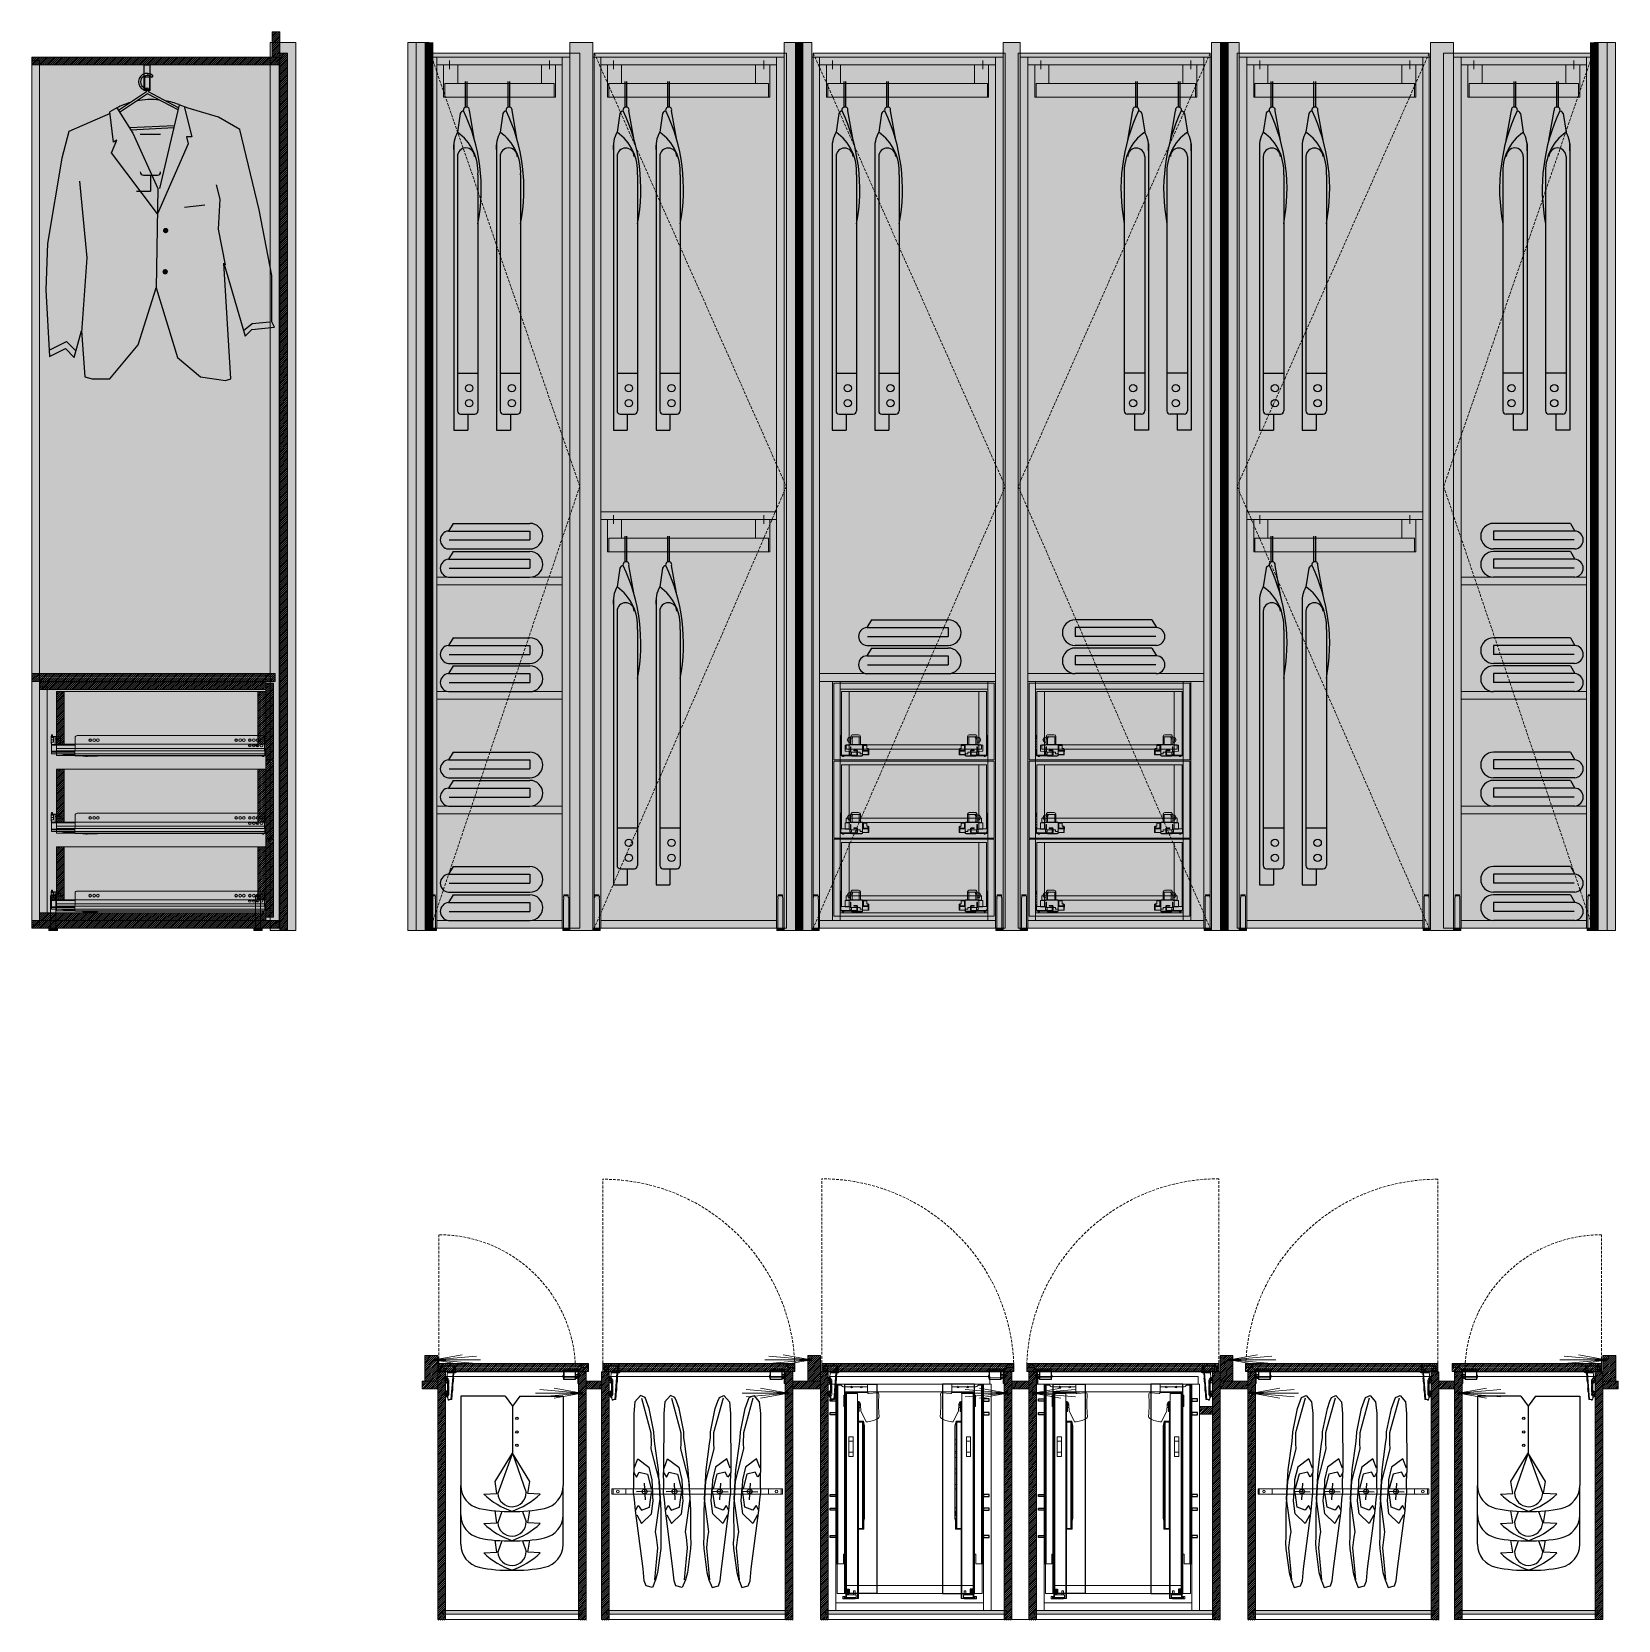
# Model space of a CAD drawing. Header units: millimetres. Extents: x 126 to 12547, y 1644 to 26714.
# Drawn here: x 8830 to 12547, y 1644 to 5365 of the extents above.
import ezdxf

# ---------------------------------------------------------------- set-up
doc = ezdxf.new("R2010")
doc.units = ezdxf.units.MM
doc.linetypes.add('BEARBEITUNGEN', pattern=[0])
doc.linetypes.add('NASCOSTA', pattern=[9.525, 6.35, -3.175])
for name, color, linetype in [('.', 8, 'Continuous'), ('F_Lavorazioni', 12, 'Continuous'), ('L+A_illuminazione', 10, 'Continuous'), ('TRATTEGGI - Hatch', 7, 'Continuous'), ('VESTIARIO - clothing', 185, 'Continuous')]:
    doc.layers.add(name, color=color, linetype=linetype)
for name, color, linetype, lineweight in [('F_ARREDI', 7, 'Continuous', 5), ('F_FERRAMENTA', 253, 'Continuous', 5), ('F_Guide', 1, 'Continuous', 9), ('F_MULTI laminato OPACO', 1, 'Continuous', 5), ('F_MULTI laminato OPACO_retino', 1, 'Continuous', 5), ('F_MULTI tessuto', 151, 'Continuous', 5), ('F_MULTI_tessuto_retino', 8, 'Continuous', 5), ('F_Proiezioni', 253, 'NASCOSTA', 9), ('F_Retini', 252, 'Continuous', 5), ('F_STRIP-LED', 2, 'Continuous', 5)]:
    doc.layers.add(name, color=color, linetype=linetype, lineweight=lineweight)
pattern_1 = [(45, (1482, 18), (-2.24506403, 2.24506403), [])]
pattern_2 = [(45, (550.845, 0), (-2.24506403, 2.24506403), [])]
pattern_3 = [(45, (-384, 0), (-2.24506403, 2.24506403), [])]

# ---------------------------------------------------------------- blocks, each defined once
blk = doc.blocks.new('V_CAS.ra INTERNA_ prospetto fronte')
at = {"layer": 'F_Guide'}
for p, q in [((53699.5, 11522), (53697.7, 11522)), ((53697.7, 11479.3), (53697.7, 11522)), ((53700.2, 11517), (53697.7, 11517)), ((53699.5, 11519.4), (53699.5, 11522)), ((53700.2, 11518.3), (53699.5, 11519.4)), ((53700.2, 11491.7), (53700.2, 11518.3)), ((53709.2, 11499.6), (53720.7, 11499.9)), ((53709.2, 11485.2), (53709.2, 11499.6)), ((53714.3, 11512.3), (53717.5, 11517.8)), ((53717.5, 11506.8), (53714.3, 11512.3)), ((53720.1, 11517.8), (53717.5, 11517.8)), ((53720.1, 11506.8), (53717.5, 11506.8)), ((53718.9, 11516.2), (53718.9, 11517.8)), ((53718.9, 11506.8), (53718.9, 11508.4)), ((53720.1, 11517.8), (53722.3, 11518.3)), ((53722.3, 11506.3), (53720.1, 11506.8)), ((53725.9, 11519.3), (53722.3, 11519.3)), ((53722.3, 11501.3), (53722.3, 11519.3)), ((53722.4, 11501.3), (53722.3, 11501.3)), ((53748.7, 11501.3), (53722.4, 11501.3)), ((53723.1, 11519.3), (53723.1, 11519.9)), ((53724.2, 11514.7), (53725, 11516.2)), ((53725.3, 11514.2), (53724.2, 11514.7)), ((53725, 11516.2), (53725.3, 11517)), ((53726, 11515.7), (53725, 11516.2)), ((53725.3, 11517), (53726.7, 11520)), ((53726.4, 11516.5), (53725.3, 11517)), ((53725.3, 11514.2), (53726, 11515.7)), ((53726.4, 11519.3), (53725.9, 11519.3)), ((53725.9, 11518.1), (53725.9, 11519.3)), ((53725.9, 11501.3), (53725.9, 11515.3)), ((53726, 11515.7), (53726.4, 11516.5)), ((53726.4, 11516.5), (53727.8, 11519.5)), ((53727.8, 11519.5), (53726.7, 11520)), ((53741.1, 11523.9), (53727.1, 11523.9)), ((53745.1, 11519.3), (53727.7, 11519.3)), ((53742.4, 11501.3), (53742.4, 11519.3)), ((53745.1, 11519.3), (53745.1, 11519.9)), ((53745.1, 11501.3), (53745.1, 11519.3)), ((53750.4, 11477.4), (53750.4, 11499.6)), ((53752.4, 11499.4), (53750.4, 11499.4)), ((53760, 11500.8), (53750.5, 11500.8)), ((53750.5, 11499.4), (53750.5, 11500.8)), ((53752.4, 11485.5), (53752.4, 11499.4)), ((53760, 11499), (53752.4, 11499)), ((53760, 11492), (53760, 11500.8)), ((53981.4, 11500.8), (53990.9, 11500.8)), ((53981.4, 11492), (53981.4, 11500.8)), ((53981.4, 11499), (53988.9, 11499)), ((53988.9, 11499.4), (53990.9, 11499.4)), ((53988.9, 11485.5), (53988.9, 11499.4)), ((53990.9, 11499.4), (53990.9, 11500.8)), ((53990.9, 11477.4), (53990.9, 11499.6)), ((53992.6, 11501.3), (54018.9, 11501.3)), ((53996.3, 11519.3), (53996.3, 11519.9)), ((53996.3, 11519.3), (54013.6, 11519.3)), ((53996.3, 11501.3), (53996.3, 11519.3)), ((53999, 11501.3), (53999, 11519.3)), ((54000.3, 11523.9), (54014.3, 11523.9)), ((54013.6, 11519.5), (54014.6, 11520)), ((54015, 11516.5), (54013.6, 11519.5)), ((54016, 11517), (54014.6, 11520)), ((54015, 11519.3), (54015.5, 11519.3)), ((54015, 11516.5), (54016, 11517)), ((54015.3, 11515.7), (54015, 11516.5)), ((54015.3, 11515.7), (54016.4, 11516.2)), ((54016, 11514.2), (54015.3, 11515.7)), ((54015.5, 11519.3), (54019, 11519.3)), ((54015.5, 11518.1), (54015.5, 11519.3)), ((54015.5, 11501.3), (54015.5, 11515.3)), ((54016.4, 11516.2), (54016, 11517)), ((54016, 11514.2), (54017.1, 11514.7)), ((54017.1, 11514.7), (54016.4, 11516.2)), ((54018.3, 11519.3), (54018.3, 11519.9)), ((54019, 11501.3), (54019, 11519.3)), ((54021.3, 11517.8), (54019, 11518.3)), ((54019, 11506.3), (54021.3, 11506.8)), ((54019, 11501.3), (54019, 11501.3)), ((54032.2, 11499.6), (54020.6, 11499.9)), ((54021.3, 11517.8), (54023.9, 11517.8)), ((54021.3, 11506.8), (54023.9, 11506.8)), ((54022.5, 11516.2), (54022.5, 11517.8)), ((54022.5, 11506.8), (54022.5, 11508.4)), ((54027.1, 11512.3), (54023.9, 11517.8)), ((54023.9, 11506.8), (54027.1, 11512.3)), ((54032.2, 11485.2), (54032.2, 11499.6)), ((54041.2, 11518.3), (54041.9, 11519.4)), ((54041.2, 11491.7), (54041.2, 11518.3)), ((54041.2, 11517), (54043.7, 11517)), ((54041.9, 11522), (54043.7, 11522)), ((54041.9, 11519.4), (54041.9, 11522)), ((54043.7, 11479.3), (54043.7, 11522)), ((53699.5, 11489.5), (53697.7, 11489.5)), ((53699.5, 11486.5), (53697.7, 11486.5)), ((53699.5, 11490.6), (53700.2, 11491.7)), ((53699.5, 11479.3), (53699.5, 11490.6)), ((53735.8, 11476.3), (53702.5, 11476.3)), ((53735.8, 11474.5), (53702.5, 11474.5)), ((53703.6, 11473), (53703.6, 11474.5)), ((53706.6, 11473), (53703.6, 11473)), ((53706.6, 11473), (53706.6, 11474.5)), ((53720.7, 11485), (53709.2, 11485.2)), ((53710.2, 11474.5), (53710.2, 11476.3)), ((53715.3, 11474.5), (53715.3, 11476.3)), ((53724.5, 11483.3), (53720.5, 11483.3)), ((53720.5, 11478.3), (53720.5, 11483.3)), ((53724.5, 11478.3), (53720.5, 11478.3)), ((53723.1, 11496), (53721.9, 11496)), ((53721.9, 11483.4), (53721.9, 11496)), ((53723.1, 11490.8), (53721.9, 11490.8)), ((53723.1, 11483.4), (53721.9, 11483.4)), ((53723.1, 11483.4), (53723.1, 11496)), ((53736.8, 11483.5), (53723.1, 11483.5)), ((53724.5, 11478.3), (53724.5, 11483.3)), ((53725.4, 11473.6), (53725.4, 11474.5)), ((53748.4, 11473.6), (53725.4, 11473.6)), ((53736.1, 11488.1), (53729.6, 11488.1)), ((53729.6, 11486.3), (53729.6, 11488.1)), ((53736.8, 11486.3), (53729.6, 11486.3)), ((53730.1, 11473.6), (53730.1, 11474.5)), ((53748.4, 11474.6), (53736.3, 11474.6)), ((53736.8, 11477.3), (53736.8, 11486.3)), ((53738.6, 11477.3), (53738.6, 11485.6)), ((53744.7, 11483.5), (53738.6, 11483.5)), ((53743.5, 11473.6), (53743.5, 11474.6)), ((53744.7, 11479.7), (53744.7, 11483.5)), ((53748.7, 11479.7), (53744.7, 11479.7)), ((53746.3, 11473.6), (53746.3, 11474.6)), ((53750.2, 11476.4), (53750.2, 11480.6)), ((53750.4, 11479.7), (53750.2, 11479.7)), ((53752.4, 11491.2), (53750.4, 11491.2)), ((53752.4, 11486.9), (53750.4, 11486.9)), ((53763.4, 11485.5), (53750.4, 11485.5)), ((53763.4, 11477.4), (53750.4, 11477.4)), ((53750.5, 11476.9), (53750.5, 11477.4)), ((53765, 11476.9), (53750.5, 11476.9)), ((53751.2, 11476.4), (53751.2, 11476.9)), ((53763.4, 11487), (53752.4, 11487)), ((53763.4, 11487), (53752.4, 11487)), ((53763.5, 11492), (53760, 11492)), ((53762.3, 11487), (53762.3, 11492)), ((53765, 11490.9), (53762.3, 11490.9)), ((53765.1, 11490.6), (53762.3, 11490.6)), ((53763.4, 11487), (53763.4, 11487)), ((53763.4, 11485.5), (53763.4, 11487)), ((53763.4, 11477.4), (53763.4, 11485.5)), ((53765.1, 11484.5), (53763.4, 11484.5)), ((53764.3, 11483), (53763.4, 11483)), ((53765, 11479.9), (53763.4, 11479.9)), ((53765, 11479.9), (53763.4, 11479.9)), ((53765, 11478.3), (53763.4, 11478.3)), ((53763.5, 11490.9), (53763.5, 11492)), ((53764.3, 11483), (53764.3, 11484.5)), ((53765, 11483.5), (53764.3, 11483.5)), ((53765, 11490.6), (53765, 11490.9)), ((53765, 11476.9), (53765, 11484.5)), ((53765.1, 11484.5), (53765.1, 11490.6)), ((53765.1, 11487.5), (53765.1, 11487.5)), ((53976.3, 11490.6), (53979.1, 11490.6)), ((53976.3, 11484.5), (53976.3, 11490.6)), ((53976.3, 11487.5), (53976.3, 11487.5)), ((53976.3, 11484.5), (53977.9, 11484.5)), ((53976.4, 11490.9), (53979.1, 11490.9)), ((53976.4, 11490.6), (53976.4, 11490.9)), ((53976.4, 11476.9), (53976.4, 11484.5)), ((53976.4, 11483.5), (53977.1, 11483.5)), ((53976.4, 11479.9), (53977.9, 11479.9)), ((53976.4, 11479.9), (53977.9, 11479.9)), ((53976.4, 11478.3), (53977.9, 11478.3)), ((53976.4, 11476.9), (53990.9, 11476.9)), ((53977.1, 11483), (53977.1, 11484.5)), ((53977.1, 11483), (53977.9, 11483)), ((53977.9, 11492), (53981.4, 11492)), ((53977.9, 11490.9), (53977.9, 11492)), ((53977.9, 11487), (53988.9, 11487)), ((53977.9, 11487), (53988.9, 11487)), ((53977.9, 11487), (53977.9, 11487)), ((53977.9, 11485.5), (53977.9, 11487)), ((53977.9, 11485.5), (53990.9, 11485.5)), ((53977.9, 11477.4), (53977.9, 11485.5)), ((53977.9, 11477.4), (53990.9, 11477.4)), ((53979.1, 11487), (53979.1, 11492)), ((53988.9, 11491.2), (53990.9, 11491.2)), ((53988.9, 11486.9), (53990.9, 11486.9)), ((53990.1, 11476.4), (53990.1, 11476.9)), ((53990.9, 11479.7), (53991.1, 11479.7)), ((53990.9, 11476.9), (53990.9, 11477.4)), ((53991.1, 11476.4), (53991.1, 11480.6)), ((53992.6, 11479.7), (53996.7, 11479.7)), ((53992.9, 11474.6), (54005.1, 11474.6)), ((53992.9, 11473.6), (54015.9, 11473.6)), ((53995, 11473.6), (53995, 11474.6)), ((53996.7, 11483.5), (54002.8, 11483.5)), ((53996.7, 11479.7), (53996.7, 11483.5)), ((53997.8, 11473.6), (53997.8, 11474.6)), ((54002.8, 11477.3), (54002.8, 11485.6)), ((54004.6, 11486.3), (54011.8, 11486.3)), ((54004.6, 11477.3), (54004.6, 11486.3)), ((54004.6, 11483.5), (54018.2, 11483.5)), ((54005.3, 11488.1), (54011.8, 11488.1)), ((54005.6, 11476.3), (54038.9, 11476.3)), ((54005.6, 11474.5), (54038.9, 11474.5)), ((54011.2, 11473.6), (54011.2, 11474.5)), ((54011.8, 11486.3), (54011.8, 11488.1)), ((54015.9, 11473.6), (54015.9, 11474.5)), ((54016.9, 11483.3), (54020.9, 11483.3)), ((54016.9, 11478.3), (54016.9, 11483.3)), ((54016.9, 11478.3), (54020.9, 11478.3)), ((54018.2, 11496), (54019.5, 11496)), ((54018.2, 11483.4), (54018.2, 11496)), ((54018.2, 11490.8), (54019.5, 11490.8)), ((54018.2, 11483.4), (54019.5, 11483.4)), ((54019.5, 11483.4), (54019.5, 11496)), ((54020.6, 11485), (54032.2, 11485.2)), ((54020.9, 11478.3), (54020.9, 11483.3)), ((54026.1, 11474.5), (54026.1, 11476.3)), ((54031.2, 11474.5), (54031.2, 11476.3)), ((54034.8, 11473), (54034.8, 11474.5)), ((54034.8, 11473), (54037.8, 11473)), ((54037.8, 11473), (54037.8, 11474.5)), ((54041.9, 11490.6), (54041.2, 11491.7)), ((54041.9, 11479.3), (54041.9, 11490.6)), ((54041.9, 11489.5), (54043.7, 11489.5)), ((54041.9, 11486.5), (54043.7, 11486.5)), ((53699.5, 11340), (53697.7, 11340)), ((53697.7, 11297.3), (53697.7, 11340)), ((53700.2, 11335), (53697.7, 11335)), ((53699.5, 11337.4), (53699.5, 11340)), ((53700.2, 11336.3), (53699.5, 11337.4)), ((53700.2, 11309.7), (53700.2, 11336.3)), ((53709.2, 11317.6), (53720.7, 11317.9)), ((53709.2, 11303.2), (53709.2, 11317.6)), ((53714.3, 11330.3), (53717.5, 11335.8)), ((53717.5, 11324.8), (53714.3, 11330.3)), ((53720.1, 11335.8), (53717.5, 11335.8)), ((53720.1, 11324.8), (53717.5, 11324.8)), ((53718.9, 11334.2), (53718.9, 11335.8)), ((53718.9, 11324.8), (53718.9, 11326.4)), ((53720.1, 11335.8), (53722.3, 11336.3)), ((53722.3, 11324.3), (53720.1, 11324.8)), ((53723.1, 11314), (53721.9, 11314)), ((53721.9, 11301.4), (53721.9, 11314)), ((53725.9, 11337.3), (53722.3, 11337.3)), ((53722.3, 11319.3), (53722.3, 11337.3)), ((53722.4, 11319.3), (53722.3, 11319.3)), ((53748.7, 11319.3), (53722.4, 11319.3)), ((53723.1, 11337.3), (53723.1, 11337.9)), ((53723.1, 11301.4), (53723.1, 11314)), ((53724.2, 11332.7), (53725, 11334.2)), ((53725.3, 11332.2), (53724.2, 11332.7)), ((53725, 11334.2), (53725.3, 11335)), ((53726, 11333.7), (53725, 11334.2)), ((53725.3, 11335), (53726.7, 11338)), ((53726.4, 11334.5), (53725.3, 11335)), ((53725.3, 11332.2), (53726, 11333.7)), ((53726.4, 11337.3), (53725.9, 11337.3)), ((53725.9, 11336.1), (53725.9, 11337.3)), ((53725.9, 11319.3), (53725.9, 11333.3)), ((53726, 11333.7), (53726.4, 11334.5)), ((53726.4, 11334.5), (53727.8, 11337.5)), ((53727.8, 11337.5), (53726.7, 11338)), ((53741.1, 11341.9), (53727.1, 11341.9)), ((53745.1, 11337.3), (53727.7, 11337.3)), ((53742.4, 11319.3), (53742.4, 11337.3)), ((53745.1, 11337.3), (53745.1, 11337.9)), ((53745.1, 11319.3), (53745.1, 11337.3)), ((53750.4, 11295.4), (53750.4, 11317.6)), ((53752.4, 11317.4), (53750.4, 11317.4)), ((53760, 11318.8), (53750.5, 11318.8)), ((53750.5, 11317.4), (53750.5, 11318.8)), ((53752.4, 11303.5), (53752.4, 11317.4)), ((53760, 11317), (53752.4, 11317)), ((53760, 11310), (53760, 11318.8)), ((53981.4, 11318.8), (53990.9, 11318.8)), ((53981.4, 11310), (53981.4, 11318.8)), ((53981.4, 11317), (53988.9, 11317)), ((53988.9, 11317.4), (53990.9, 11317.4)), ((53988.9, 11303.5), (53988.9, 11317.4)), ((53990.9, 11317.4), (53990.9, 11318.8)), ((53990.9, 11295.4), (53990.9, 11317.6)), ((53992.6, 11319.3), (54018.9, 11319.3)), ((53996.3, 11337.3), (53996.3, 11337.9)), ((53996.3, 11337.3), (54013.6, 11337.3)), ((53996.3, 11319.3), (53996.3, 11337.3)), ((53999, 11319.3), (53999, 11337.3)), ((54000.3, 11341.9), (54014.3, 11341.9)), ((54013.6, 11337.5), (54014.6, 11338)), ((54015, 11334.5), (54013.6, 11337.5)), ((54016, 11335), (54014.6, 11338)), ((54015, 11337.3), (54015.5, 11337.3)), ((54015, 11334.5), (54016, 11335)), ((54015.3, 11333.7), (54015, 11334.5)), ((54015.3, 11333.7), (54016.4, 11334.2)), ((54016, 11332.2), (54015.3, 11333.7)), ((54015.5, 11337.3), (54019, 11337.3)), ((54015.5, 11336.1), (54015.5, 11337.3)), ((54015.5, 11319.3), (54015.5, 11333.3)), ((54016.4, 11334.2), (54016, 11335)), ((54016, 11332.2), (54017.1, 11332.7)), ((54017.1, 11332.7), (54016.4, 11334.2)), ((54018.2, 11314), (54019.5, 11314)), ((54018.2, 11301.4), (54018.2, 11314)), ((54018.3, 11337.3), (54018.3, 11337.9)), ((54019, 11319.3), (54019, 11337.3)), ((54021.3, 11335.8), (54019, 11336.3)), ((54019, 11324.3), (54021.3, 11324.8)), ((54019, 11319.3), (54019, 11319.3)), ((54019.5, 11301.4), (54019.5, 11314)), ((54032.2, 11317.6), (54020.6, 11317.9)), ((54021.3, 11335.8), (54023.9, 11335.8)), ((54021.3, 11324.8), (54023.9, 11324.8)), ((54022.5, 11334.2), (54022.5, 11335.8)), ((54022.5, 11324.8), (54022.5, 11326.4)), ((54027.1, 11330.3), (54023.9, 11335.8)), ((54023.9, 11324.8), (54027.1, 11330.3)), ((54032.2, 11303.2), (54032.2, 11317.6)), ((54041.2, 11336.3), (54041.9, 11337.4)), ((54041.2, 11309.7), (54041.2, 11336.3)), ((54041.2, 11335), (54043.7, 11335)), ((54041.9, 11340), (54043.7, 11340)), ((54041.9, 11337.4), (54041.9, 11340)), ((54043.7, 11297.3), (54043.7, 11340)), ((53699.5, 11307.5), (53697.7, 11307.5)), ((53699.5, 11304.5), (53697.7, 11304.5)), ((53699.5, 11308.6), (53700.2, 11309.7)), ((53699.5, 11297.3), (53699.5, 11308.6)), ((53735.8, 11294.3), (53702.5, 11294.3)), ((53735.8, 11292.5), (53702.5, 11292.5)), ((53703.6, 11291), (53703.6, 11292.5)), ((53706.6, 11291), (53703.6, 11291)), ((53706.6, 11291), (53706.6, 11292.5)), ((53720.7, 11303), (53709.2, 11303.2)), ((53710.2, 11292.5), (53710.2, 11294.3)), ((53715.3, 11292.5), (53715.3, 11294.3)), ((53724.5, 11301.3), (53720.5, 11301.3)), ((53720.5, 11296.3), (53720.5, 11301.3)), ((53724.5, 11296.3), (53720.5, 11296.3)), ((53723.1, 11308.8), (53721.9, 11308.8)), ((53723.1, 11301.4), (53721.9, 11301.4)), ((53736.8, 11301.5), (53723.1, 11301.5)), ((53724.5, 11296.3), (53724.5, 11301.3)), ((53725.4, 11291.6), (53725.4, 11292.5)), ((53748.4, 11291.6), (53725.4, 11291.6)), ((53736.1, 11306.1), (53729.6, 11306.1)), ((53729.6, 11304.3), (53729.6, 11306.1)), ((53736.8, 11304.3), (53729.6, 11304.3)), ((53730.1, 11291.6), (53730.1, 11292.5)), ((53748.4, 11292.6), (53736.3, 11292.6)), ((53736.8, 11295.3), (53736.8, 11304.3)), ((53738.6, 11295.3), (53738.6, 11303.6)), ((53744.7, 11301.5), (53738.6, 11301.5)), ((53743.5, 11291.6), (53743.5, 11292.6)), ((53744.7, 11297.7), (53744.7, 11301.5)), ((53748.7, 11297.7), (53744.7, 11297.7)), ((53746.3, 11291.6), (53746.3, 11292.6)), ((53750.2, 11294.4), (53750.2, 11298.6)), ((53750.4, 11297.7), (53750.2, 11297.7)), ((53752.4, 11309.2), (53750.4, 11309.2)), ((53752.4, 11304.9), (53750.4, 11304.9)), ((53763.4, 11303.5), (53750.4, 11303.5)), ((53763.4, 11295.4), (53750.4, 11295.4)), ((53750.5, 11294.9), (53750.5, 11295.4)), ((53765, 11294.9), (53750.5, 11294.9)), ((53751.2, 11294.4), (53751.2, 11294.9)), ((53763.4, 11305), (53752.4, 11305)), ((53763.4, 11305), (53752.4, 11305)), ((53763.5, 11310), (53760, 11310)), ((53762.3, 11305), (53762.3, 11310)), ((53765, 11308.9), (53762.3, 11308.9)), ((53765.1, 11308.6), (53762.3, 11308.6)), ((53763.4, 11305), (53763.4, 11305)), ((53763.4, 11303.5), (53763.4, 11305)), ((53763.4, 11295.4), (53763.4, 11303.5)), ((53765.1, 11302.5), (53763.4, 11302.5)), ((53764.3, 11301), (53763.4, 11301)), ((53765, 11297.9), (53763.4, 11297.9)), ((53765, 11297.9), (53763.4, 11297.9)), ((53765, 11296.3), (53763.4, 11296.3)), ((53763.5, 11308.9), (53763.5, 11310)), ((53764.3, 11301), (53764.3, 11302.5)), ((53765, 11301.5), (53764.3, 11301.5)), ((53765, 11308.6), (53765, 11308.9)), ((53765, 11294.9), (53765, 11302.5)), ((53765.1, 11302.5), (53765.1, 11308.6)), ((53765.1, 11305.5), (53765.1, 11305.5)), ((53976.3, 11308.6), (53979.1, 11308.6)), ((53976.3, 11302.5), (53976.3, 11308.6)), ((53976.3, 11305.5), (53976.3, 11305.5)), ((53976.3, 11302.5), (53977.9, 11302.5)), ((53976.4, 11308.9), (53979.1, 11308.9)), ((53976.4, 11308.6), (53976.4, 11308.9)), ((53976.4, 11294.9), (53976.4, 11302.5)), ((53976.4, 11301.5), (53977.1, 11301.5)), ((53976.4, 11297.9), (53977.9, 11297.9)), ((53976.4, 11297.9), (53977.9, 11297.9)), ((53976.4, 11296.3), (53977.9, 11296.3)), ((53976.4, 11294.9), (53990.9, 11294.9)), ((53977.1, 11301), (53977.1, 11302.5)), ((53977.1, 11301), (53977.9, 11301)), ((53977.9, 11310), (53981.4, 11310)), ((53977.9, 11308.9), (53977.9, 11310)), ((53977.9, 11305), (53988.9, 11305)), ((53977.9, 11305), (53988.9, 11305)), ((53977.9, 11305), (53977.9, 11305)), ((53977.9, 11303.5), (53977.9, 11305)), ((53977.9, 11303.5), (53990.9, 11303.5)), ((53977.9, 11295.4), (53977.9, 11303.5)), ((53977.9, 11295.4), (53990.9, 11295.4)), ((53979.1, 11305), (53979.1, 11310)), ((53988.9, 11309.2), (53990.9, 11309.2)), ((53988.9, 11304.9), (53990.9, 11304.9)), ((53990.1, 11294.4), (53990.1, 11294.9)), ((53990.9, 11297.7), (53991.1, 11297.7)), ((53990.9, 11294.9), (53990.9, 11295.4)), ((53991.1, 11294.4), (53991.1, 11298.6)), ((53992.6, 11297.7), (53996.7, 11297.7)), ((53992.9, 11292.6), (54005.1, 11292.6)), ((53992.9, 11291.6), (54015.9, 11291.6)), ((53995, 11291.6), (53995, 11292.6)), ((53996.7, 11301.5), (54002.8, 11301.5)), ((53996.7, 11297.7), (53996.7, 11301.5)), ((53997.8, 11291.6), (53997.8, 11292.6)), ((54002.8, 11295.3), (54002.8, 11303.6)), ((54004.6, 11304.3), (54011.8, 11304.3)), ((54004.6, 11295.3), (54004.6, 11304.3)), ((54004.6, 11301.5), (54018.2, 11301.5)), ((54005.3, 11306.1), (54011.8, 11306.1)), ((54005.6, 11294.3), (54038.9, 11294.3)), ((54005.6, 11292.5), (54038.9, 11292.5)), ((54011.2, 11291.6), (54011.2, 11292.5)), ((54011.8, 11304.3), (54011.8, 11306.1)), ((54015.9, 11291.6), (54015.9, 11292.5)), ((54016.9, 11301.3), (54020.9, 11301.3)), ((54016.9, 11296.3), (54016.9, 11301.3)), ((54016.9, 11296.3), (54020.9, 11296.3)), ((54018.2, 11308.8), (54019.5, 11308.8)), ((54018.2, 11301.4), (54019.5, 11301.4)), ((54020.6, 11303), (54032.2, 11303.2)), ((54020.9, 11296.3), (54020.9, 11301.3)), ((54026.1, 11292.5), (54026.1, 11294.3)), ((54031.2, 11292.5), (54031.2, 11294.3)), ((54034.8, 11291), (54034.8, 11292.5)), ((54034.8, 11291), (54037.8, 11291)), ((54037.8, 11291), (54037.8, 11292.5)), ((54041.9, 11308.6), (54041.2, 11309.7)), ((54041.9, 11297.3), (54041.9, 11308.6)), ((54041.9, 11307.5), (54043.7, 11307.5)), ((54041.9, 11304.5), (54043.7, 11304.5)), ((53699.5, 11158), (53697.7, 11158)), ((53697.7, 11115.3), (53697.7, 11158)), ((53700.2, 11153), (53697.7, 11153)), ((53699.5, 11125.5), (53697.7, 11125.5)), ((53699.5, 11155.4), (53699.5, 11158)), ((53700.2, 11154.3), (53699.5, 11155.4)), ((53699.5, 11126.6), (53700.2, 11127.7)), ((53699.5, 11115.3), (53699.5, 11126.6)), ((53700.2, 11127.7), (53700.2, 11154.3)), ((53709.2, 11135.6), (53720.7, 11135.9)), ((53709.2, 11121.2), (53709.2, 11135.6)), ((53714.3, 11148.3), (53717.5, 11153.8)), ((53717.5, 11142.8), (53714.3, 11148.3)), ((53720.1, 11153.8), (53717.5, 11153.8)), ((53720.1, 11142.8), (53717.5, 11142.8)), ((53718.9, 11152.2), (53718.9, 11153.8)), ((53718.9, 11142.8), (53718.9, 11144.4)), ((53720.1, 11153.8), (53722.3, 11154.3)), ((53722.3, 11142.3), (53720.1, 11142.8)), ((53723.1, 11132), (53721.9, 11132)), ((53721.9, 11119.4), (53721.9, 11132)), ((53723.1, 11126.8), (53721.9, 11126.8)), ((53725.9, 11155.3), (53722.3, 11155.3)), ((53722.3, 11137.3), (53722.3, 11155.3)), ((53722.4, 11137.3), (53722.3, 11137.3)), ((53748.7, 11137.3), (53722.4, 11137.3)), ((53723.1, 11155.3), (53723.1, 11155.9)), ((53723.1, 11119.4), (53723.1, 11132)), ((53724.2, 11150.7), (53725, 11152.2)), ((53725.3, 11150.2), (53724.2, 11150.7)), ((53725, 11152.2), (53725.3, 11153)), ((53726, 11151.7), (53725, 11152.2)), ((53725.3, 11153), (53726.7, 11156)), ((53726.4, 11152.5), (53725.3, 11153)), ((53725.3, 11150.2), (53726, 11151.7)), ((53726.4, 11155.3), (53725.9, 11155.3)), ((53725.9, 11154.1), (53725.9, 11155.3)), ((53725.9, 11137.3), (53725.9, 11151.3)), ((53726, 11151.7), (53726.4, 11152.5)), ((53726.4, 11152.5), (53727.8, 11155.5)), ((53727.8, 11155.5), (53726.7, 11156)), ((53741.1, 11159.9), (53727.1, 11159.9)), ((53745.1, 11155.3), (53727.7, 11155.3)), ((53742.4, 11137.3), (53742.4, 11155.3)), ((53745.1, 11155.3), (53745.1, 11155.9)), ((53745.1, 11137.3), (53745.1, 11155.3)), ((53750.4, 11113.4), (53750.4, 11135.6)), ((53752.4, 11135.4), (53750.4, 11135.4)), ((53752.4, 11127.2), (53750.4, 11127.2)), ((53760, 11136.8), (53750.5, 11136.8)), ((53750.5, 11135.4), (53750.5, 11136.8)), ((53752.4, 11121.5), (53752.4, 11135.4)), ((53760, 11135), (53752.4, 11135)), ((53760, 11128), (53760, 11136.8)), ((53763.5, 11128), (53760, 11128)), ((53762.3, 11123), (53762.3, 11128)), ((53765, 11126.9), (53762.3, 11126.9)), ((53765.1, 11126.6), (53762.3, 11126.6)), ((53763.5, 11126.9), (53763.5, 11128)), ((53765, 11126.6), (53765, 11126.9)), ((53765.1, 11120.5), (53765.1, 11126.6)), ((53976.3, 11126.6), (53979.1, 11126.6)), ((53976.3, 11120.5), (53976.3, 11126.6)), ((53976.4, 11126.9), (53979.1, 11126.9)), ((53976.4, 11126.6), (53976.4, 11126.9)), ((53977.9, 11128), (53981.4, 11128)), ((53977.9, 11126.9), (53977.9, 11128)), ((53979.1, 11123), (53979.1, 11128)), ((53981.4, 11136.8), (53990.9, 11136.8)), ((53981.4, 11128), (53981.4, 11136.8)), ((53981.4, 11135), (53988.9, 11135)), ((53988.9, 11135.4), (53990.9, 11135.4)), ((53988.9, 11121.5), (53988.9, 11135.4)), ((53988.9, 11127.2), (53990.9, 11127.2)), ((53990.9, 11135.4), (53990.9, 11136.8)), ((53990.9, 11113.4), (53990.9, 11135.6)), ((53992.6, 11137.3), (54018.9, 11137.3)), ((53996.3, 11155.3), (53996.3, 11155.9)), ((53996.3, 11155.3), (54013.6, 11155.3)), ((53996.3, 11137.3), (53996.3, 11155.3)), ((53999, 11137.3), (53999, 11155.3)), ((54000.3, 11159.9), (54014.3, 11159.9)), ((54013.6, 11155.5), (54014.6, 11156)), ((54015, 11152.5), (54013.6, 11155.5)), ((54016, 11153), (54014.6, 11156)), ((54015, 11155.3), (54015.5, 11155.3)), ((54015, 11152.5), (54016, 11153)), ((54015.3, 11151.7), (54015, 11152.5)), ((54015.3, 11151.7), (54016.4, 11152.2)), ((54016, 11150.2), (54015.3, 11151.7)), ((54015.5, 11155.3), (54019, 11155.3)), ((54015.5, 11154.1), (54015.5, 11155.3)), ((54015.5, 11137.3), (54015.5, 11151.3)), ((54016.4, 11152.2), (54016, 11153)), ((54016, 11150.2), (54017.1, 11150.7)), ((54017.1, 11150.7), (54016.4, 11152.2)), ((54018.2, 11132), (54019.5, 11132)), ((54018.2, 11119.4), (54018.2, 11132)), ((54018.2, 11126.8), (54019.5, 11126.8)), ((54018.3, 11155.3), (54018.3, 11155.9)), ((54019, 11137.3), (54019, 11155.3)), ((54021.3, 11153.8), (54019, 11154.3)), ((54019, 11142.3), (54021.3, 11142.8)), ((54019, 11137.3), (54019, 11137.3)), ((54019.5, 11119.4), (54019.5, 11132)), ((54032.2, 11135.6), (54020.6, 11135.9)), ((54021.3, 11153.8), (54023.9, 11153.8)), ((54021.3, 11142.8), (54023.9, 11142.8)), ((54022.5, 11152.2), (54022.5, 11153.8)), ((54022.5, 11142.8), (54022.5, 11144.4)), ((54027.1, 11148.3), (54023.9, 11153.8)), ((54023.9, 11142.8), (54027.1, 11148.3)), ((54032.2, 11121.2), (54032.2, 11135.6)), ((54041.2, 11154.3), (54041.9, 11155.4)), ((54041.2, 11127.7), (54041.2, 11154.3)), ((54041.2, 11153), (54043.7, 11153)), ((54041.9, 11126.6), (54041.2, 11127.7)), ((54041.9, 11158), (54043.7, 11158)), ((54041.9, 11155.4), (54041.9, 11158)), ((54041.9, 11115.3), (54041.9, 11126.6)), ((54041.9, 11125.5), (54043.7, 11125.5)), ((54043.7, 11115.3), (54043.7, 11158)), ((53699.5, 11122.5), (53697.7, 11122.5)), ((53735.8, 11112.3), (53702.5, 11112.3)), ((53735.8, 11110.5), (53702.5, 11110.5)), ((53703.6, 11109), (53703.6, 11110.5)), ((53706.6, 11109), (53703.6, 11109)), ((53706.6, 11109), (53706.6, 11110.5)), ((53720.7, 11121), (53709.2, 11121.2)), ((53710.2, 11110.5), (53710.2, 11112.3)), ((53715.3, 11110.5), (53715.3, 11112.3)), ((53724.5, 11119.3), (53720.5, 11119.3)), ((53720.5, 11114.3), (53720.5, 11119.3)), ((53724.5, 11114.3), (53720.5, 11114.3)), ((53723.1, 11119.4), (53721.9, 11119.4)), ((53736.8, 11119.5), (53723.1, 11119.5)), ((53724.5, 11114.3), (53724.5, 11119.3)), ((53725.4, 11109.6), (53725.4, 11110.5)), ((53748.4, 11109.6), (53725.4, 11109.6)), ((53736.1, 11124.1), (53729.6, 11124.1)), ((53729.6, 11122.3), (53729.6, 11124.1)), ((53736.8, 11122.3), (53729.6, 11122.3)), ((53730.1, 11109.6), (53730.1, 11110.5)), ((53748.4, 11110.6), (53736.3, 11110.6)), ((53736.8, 11113.3), (53736.8, 11122.3)), ((53738.6, 11113.3), (53738.6, 11121.6)), ((53744.7, 11119.5), (53738.6, 11119.5)), ((53743.5, 11109.6), (53743.5, 11110.6)), ((53744.7, 11115.7), (53744.7, 11119.5)), ((53748.7, 11115.7), (53744.7, 11115.7)), ((53746.3, 11109.6), (53746.3, 11110.6)), ((53750.2, 11112.4), (53750.2, 11116.6)), ((53750.4, 11115.7), (53750.2, 11115.7)), ((53752.4, 11122.9), (53750.4, 11122.9)), ((53763.4, 11121.5), (53750.4, 11121.5)), ((53763.4, 11113.4), (53750.4, 11113.4)), ((53750.5, 11112.9), (53750.5, 11113.4)), ((53765, 11112.9), (53750.5, 11112.9)), ((53751.2, 11112.4), (53751.2, 11112.9)), ((53763.4, 11123), (53752.4, 11123)), ((53763.4, 11123), (53752.4, 11123)), ((53763.4, 11123), (53763.4, 11123)), ((53763.4, 11121.5), (53763.4, 11123)), ((53763.4, 11113.4), (53763.4, 11121.5)), ((53765.1, 11120.5), (53763.4, 11120.5)), ((53764.3, 11119), (53763.4, 11119)), ((53765, 11115.9), (53763.4, 11115.9)), ((53765, 11115.9), (53763.4, 11115.9)), ((53765, 11114.3), (53763.4, 11114.3)), ((53764.3, 11119), (53764.3, 11120.5)), ((53765, 11119.5), (53764.3, 11119.5)), ((53765, 11112.9), (53765, 11120.5)), ((53765.1, 11123.5), (53765.1, 11123.5)), ((53976.3, 11123.5), (53976.3, 11123.5)), ((53976.3, 11120.5), (53977.9, 11120.5)), ((53976.4, 11112.9), (53976.4, 11120.5)), ((53976.4, 11119.5), (53977.1, 11119.5)), ((53976.4, 11115.9), (53977.9, 11115.9)), ((53976.4, 11115.9), (53977.9, 11115.9)), ((53976.4, 11114.3), (53977.9, 11114.3)), ((53976.4, 11112.9), (53990.9, 11112.9)), ((53977.1, 11119), (53977.1, 11120.5)), ((53977.1, 11119), (53977.9, 11119)), ((53977.9, 11123), (53988.9, 11123)), ((53977.9, 11123), (53988.9, 11123)), ((53977.9, 11123), (53977.9, 11123)), ((53977.9, 11121.5), (53977.9, 11123)), ((53977.9, 11121.5), (53990.9, 11121.5)), ((53977.9, 11113.4), (53977.9, 11121.5)), ((53977.9, 11113.4), (53990.9, 11113.4)), ((53988.9, 11122.9), (53990.9, 11122.9)), ((53990.1, 11112.4), (53990.1, 11112.9)), ((53990.9, 11115.7), (53991.1, 11115.7)), ((53990.9, 11112.9), (53990.9, 11113.4)), ((53991.1, 11112.4), (53991.1, 11116.6)), ((53992.6, 11115.7), (53996.7, 11115.7)), ((53992.9, 11110.6), (54005.1, 11110.6)), ((53992.9, 11109.6), (54015.9, 11109.6)), ((53995, 11109.6), (53995, 11110.6)), ((53996.7, 11119.5), (54002.8, 11119.5)), ((53996.7, 11115.7), (53996.7, 11119.5)), ((53997.8, 11109.6), (53997.8, 11110.6)), ((54002.8, 11113.3), (54002.8, 11121.6)), ((54004.6, 11122.3), (54011.8, 11122.3)), ((54004.6, 11113.3), (54004.6, 11122.3)), ((54004.6, 11119.5), (54018.2, 11119.5)), ((54005.3, 11124.1), (54011.8, 11124.1)), ((54005.6, 11112.3), (54038.9, 11112.3)), ((54005.6, 11110.5), (54038.9, 11110.5)), ((54011.2, 11109.6), (54011.2, 11110.5)), ((54011.8, 11122.3), (54011.8, 11124.1)), ((54015.9, 11109.6), (54015.9, 11110.5)), ((54016.9, 11119.3), (54020.9, 11119.3)), ((54016.9, 11114.3), (54016.9, 11119.3)), ((54016.9, 11114.3), (54020.9, 11114.3)), ((54018.2, 11119.4), (54019.5, 11119.4)), ((54020.6, 11121), (54032.2, 11121.2)), ((54020.9, 11114.3), (54020.9, 11119.3)), ((54026.1, 11110.5), (54026.1, 11112.3)), ((54031.2, 11110.5), (54031.2, 11112.3)), ((54034.8, 11109), (54034.8, 11110.5)), ((54034.8, 11109), (54037.8, 11109)), ((54037.8, 11109), (54037.8, 11110.5)), ((54041.9, 11122.5), (54043.7, 11122.5))]:
    blk.add_line(p, q, dxfattribs=at)
for points in [[(53700.2, 11514.3), (53697.7, 11514.3), (53697.7, 11508), (53700.2, 11508)], [(53700.2, 11502.3), (53697.7, 11502.3), (53697.7, 11496), (53700.2, 11496)], [(54041.2, 11514.3), (54043.7, 11514.3), (54043.7, 11508), (54041.2, 11508)], [(54041.2, 11502.3), (54043.7, 11502.3), (54043.7, 11496), (54041.2, 11496)], [(53700.2, 11332.3), (53697.7, 11332.3), (53697.7, 11326), (53700.2, 11326)], [(53700.2, 11320.3), (53697.7, 11320.3), (53697.7, 11314), (53700.2, 11314)], [(54041.2, 11332.3), (54043.7, 11332.3), (54043.7, 11326), (54041.2, 11326)], [(54041.2, 11320.3), (54043.7, 11320.3), (54043.7, 11314), (54041.2, 11314)], [(53700.2, 11150.3), (53697.7, 11150.3), (53697.7, 11144), (53700.2, 11144)], [(53700.2, 11138.3), (53697.7, 11138.3), (53697.7, 11132), (53700.2, 11132)], [(54041.2, 11150.3), (54043.7, 11150.3), (54043.7, 11144), (54041.2, 11144)], [(54041.2, 11138.3), (54043.7, 11138.3), (54043.7, 11132), (54041.2, 11132)]]:
    blk.add_lwpolyline(points, close=True, dxfattribs=at)
for centre, radius, start, end in [((53725.9, 11512.3), 8.06, 151.1543, 208.8457), ((53722.4, 11499.6), 1.7, 90, 172.7579), ((53727.1, 11519.9), 4, 89.9998, 180), ((53741.1, 11519.9), 4, 0, 89.9998), ((53748.7, 11499.6), 1.7, 0, 90.0004), ((53992.6, 11499.6), 1.7, 89.9996, 180), ((54000.3, 11519.9), 4, 90.0002, 180), ((54014.3, 11519.9), 4, 0, 90.0002), ((54018.9, 11499.6), 1.7, 7.2421, 90), ((54015.5, 11512.3), 8.06, 331.1543, 28.8457), ((53702.5, 11479.3), 4.8, 180, 269.9999), ((53702.5, 11479.3), 3, 180, 269.9998), ((53722.4, 11485.2), 1.7, 187.2421, 251.1239), ((53735.8, 11477.3), 1, 270.0003, 0), ((53735.8, 11477.3), 2.8, 270.0001, 0), ((53736.1, 11485.6), 2.5, 0, 90.0001), ((53748.4, 11476.4), 1.8, 270, 0), ((53748.4, 11476.4), 2.8, 270, 0), ((53748.7, 11481.4), 1.7, 269.9996, 0), ((53992.9, 11476.4), 2.8, 180, 270), ((53992.6, 11481.4), 1.7, 180, 270.0004), ((53992.9, 11476.4), 1.8, 180, 270), ((54005.3, 11485.6), 2.5, 89.9999, 180), ((54005.6, 11477.3), 2.8, 180, 269.9999), ((54005.6, 11477.3), 1, 180, 269.9997), ((54018.9, 11485.2), 1.7, 288.8761, 352.7579), ((54038.9, 11479.3), 3, 270.0002, 0), ((54038.9, 11479.3), 4.8, 270.0001, 0), ((53725.9, 11330.3), 8.06, 151.1543, 208.8457), ((53722.4, 11317.6), 1.7, 90, 172.7579), ((53727.1, 11337.9), 4, 89.9998, 180), ((53741.1, 11337.9), 4, 0, 89.9998), ((53748.7, 11317.6), 1.7, 0, 90.0004), ((53992.6, 11317.6), 1.7, 89.9996, 180), ((54000.3, 11337.9), 4, 90.0002, 180), ((54014.3, 11337.9), 4, 0, 90.0002), ((54018.9, 11317.6), 1.7, 7.2421, 90), ((54015.5, 11330.3), 8.06, 331.1543, 28.8457), ((53702.5, 11297.3), 4.8, 180, 269.9999), ((53702.5, 11297.3), 3, 180, 269.9998), ((53722.4, 11303.2), 1.7, 187.2421, 251.1239), ((53735.8, 11295.3), 1, 270.0003, 0), ((53735.8, 11295.3), 2.8, 270.0001, 0), ((53736.1, 11303.6), 2.5, 0, 90.0001), ((53748.4, 11294.4), 1.8, 270, 0), ((53748.4, 11294.4), 2.8, 270, 0), ((53748.7, 11299.4), 1.7, 269.9996, 0), ((53992.9, 11294.4), 2.8, 180, 270), ((53992.6, 11299.4), 1.7, 180, 270.0004), ((53992.9, 11294.4), 1.8, 180, 270), ((54005.3, 11303.6), 2.5, 89.9999, 180), ((54005.6, 11295.3), 2.8, 180, 269.9999), ((54005.6, 11295.3), 1, 180, 269.9997), ((54018.9, 11303.2), 1.7, 288.8761, 352.7579), ((54038.9, 11297.3), 3, 270.0002, 0), ((54038.9, 11297.3), 4.8, 270.0001, 0), ((53725.9, 11148.3), 8.06, 151.1543, 208.8457), ((53722.4, 11135.6), 1.7, 90, 172.7579), ((53727.1, 11155.9), 4, 89.9998, 180), ((53741.1, 11155.9), 4, 0, 89.9998), ((53748.7, 11135.6), 1.7, 0, 90.0004), ((53992.6, 11135.6), 1.7, 89.9996, 180), ((54000.3, 11155.9), 4, 90.0002, 180), ((54014.3, 11155.9), 4, 0, 90.0002), ((54018.9, 11135.6), 1.7, 7.2421, 90), ((54015.5, 11148.3), 8.06, 331.1543, 28.8457), ((53702.5, 11115.3), 4.8, 180, 269.9999), ((53702.5, 11115.3), 3, 180, 269.9998), ((53722.4, 11121.2), 1.7, 187.2421, 251.1239), ((53735.8, 11113.3), 1, 270.0003, 0), ((53735.8, 11113.3), 2.8, 270.0001, 0), ((53736.1, 11121.6), 2.5, 0, 90.0001), ((53748.4, 11112.4), 1.8, 270, 0), ((53748.4, 11112.4), 2.8, 270, 0), ((53748.7, 11117.4), 1.7, 269.9996, 0), ((53992.9, 11112.4), 2.8, 180, 270), ((53992.6, 11117.4), 1.7, 180, 270.0004), ((53992.9, 11112.4), 1.8, 180, 270), ((54005.3, 11121.6), 2.5, 89.9999, 180), ((54005.6, 11113.3), 2.8, 180, 269.9999), ((54005.6, 11113.3), 1, 180, 269.9997), ((54018.9, 11121.2), 1.7, 288.8761, 352.7579), ((54038.9, 11115.3), 3, 270.0002, 0), ((54038.9, 11115.3), 4.8, 270.0001, 0)]:
    blk.add_arc(centre, radius, start, end, dxfattribs=at)
at = {"layer": 'F_Guide', "extrusion": (0, 0, -1)}
for centre in [(53762.6, 11478.7), (53762.6, 11296.7), (53762.6, 11114.7)]:
    blk.add_ellipse(centre, major_axis=(0, 1.8), ratio=0.267949, start_param=3.141598, end_param=3.9721, dxfattribs=at)
at = {"layer": 'F_Guide'}
for centre in [(53978.7, 11478.7), (53978.7, 11296.7), (53978.7, 11114.7)]:
    blk.add_ellipse(centre, major_axis=(0, 1.8), ratio=0.267949, start_param=3.141598, end_param=3.9721, dxfattribs=at)
at = {"layer": 'F_MULTI tessuto'}
for points in [[(53679.7, 11649.1), (53697.7, 11649.1), (53697.7, 11089.1), (53679.7, 11089.1)], [(53697.7, 11631.1), (53697.7, 11649.1), (54043.7, 11649.1), (54043.7, 11631.1)], [(54061.7, 11649.1), (54043.7, 11649.1), (54043.7, 11089.1), (54061.7, 11089.1)], [(53682.7, 11465.1), (53682.7, 11645.1), (54058.7, 11645.1), (54058.7, 11465.1)], [(53700.7, 11475.6), (53718.7, 11475.6), (53718.7, 11625.6), (53700.7, 11625.6)], [(54022.7, 11625.6), (53718.7, 11625.6), (53718.7, 11500.6), (54022.7, 11500.6)], [(54040.7, 11475.6), (54022.7, 11475.6), (54022.7, 11625.6), (54040.7, 11625.6)], [(53712.2, 11500.6), (54029.2, 11500.6), (54029.2, 11490.6), (53712.2, 11490.6)], [(53682.7, 11282.1), (53682.7, 11462.1), (54058.7, 11462.1), (54058.7, 11282.1)], [(53700.7, 11303.6), (53718.7, 11303.6), (53718.7, 11453.6), (53700.7, 11453.6)], [(54022.7, 11453.6), (53718.7, 11453.6), (53718.7, 11328.6), (54022.7, 11328.6)], [(54040.7, 11303.6), (54022.7, 11303.6), (54022.7, 11453.6), (54040.7, 11453.6)], [(53712.2, 11328.6), (54029.2, 11328.6), (54029.2, 11318.6), (53712.2, 11318.6)], [(53682.7, 11099.1), (53682.7, 11279.1), (54058.7, 11279.1), (54058.7, 11099.1)], [(53700.7, 11121.6), (53718.7, 11121.6), (53718.7, 11271.6), (53700.7, 11271.6)], [(54022.7, 11271.6), (53718.7, 11271.6), (53718.7, 11146.6), (54022.7, 11146.6)], [(54040.7, 11121.6), (54022.7, 11121.6), (54022.7, 11271.6), (54040.7, 11271.6)], [(53712.2, 11146.6), (54029.2, 11146.6), (54029.2, 11136.6), (53712.2, 11136.6)], [(53697.7, 11089.1), (53697.7, 11107.1), (54043.7, 11107.1), (54043.7, 11089.1)]]:
    blk.add_lwpolyline(points, close=True, dxfattribs=at)
blk = doc.blocks.new('ARMADIO_camera master_prospetto_fronte_aperto')
at = {"layer": 'F_MULTI laminato OPACO_retino', "transparency": 33554687}
h = blk.add_hatch(color=9, dxfattribs=at)
h.dxf.hatch_style = 1
h.paths.add_polyline_path([(60549.9, 11065.6), (60599.9, 11065.6), (60599.9, 13145.6), (60549.9, 13145.6)])
at = {"layer": 'F_MULTI laminato OPACO_retino', "true_color": 0x636466, "transparency": 33554687}
h = blk.add_hatch(color=251, dxfattribs=at)
h.dxf.hatch_style = 1
h.paths.add_polyline_path([(60569.9, 11065.6), (60599.9, 11065.6), (60599.9, 13145.6), (60569.9, 13145.6)])
at = {"layer": 'F_MULTI laminato OPACO_retino', "transparency": 33554687}
h = blk.add_hatch(color=9, dxfattribs=at)
h.dxf.hatch_style = 1
h.paths.add_polyline_path([(60929.9, 11065.6), (60983.9, 11065.6), (60983.9, 13145.6), (60929.9, 13145.6)])
h = blk.add_hatch(color=9, dxfattribs=at)
h.dxf.hatch_style = 1
h.paths.add_polyline_path([(61431.9, 11065.6), (61496.9, 11065.6), (61496.9, 13145.6), (61431.9, 13145.6)])
at = {"layer": 'F_MULTI laminato OPACO_retino', "true_color": 0x636466, "transparency": 33554687}
h = blk.add_hatch(color=251, dxfattribs=at)
h.dxf.hatch_style = 1
h.paths.add_polyline_path([(61466.9, 11065.6), (61496.9, 11065.6), (61496.9, 13145.6), (61466.9, 13145.6)])
at = {"layer": 'F_MULTI laminato OPACO_retino', "transparency": 33554687}
h = blk.add_hatch(color=9, dxfattribs=at)
h.dxf.hatch_style = 1
h.paths.add_polyline_path([(61944.9, 11065.6), (61984.9, 11065.6), (61984.9, 13145.6), (61944.9, 13145.6)])
h = blk.add_hatch(color=9, dxfattribs=at)
h.dxf.hatch_style = 1
h.paths.add_polyline_path([(62432.9, 11065.6), (62497.9, 11065.6), (62497.9, 13145.6), (62432.9, 13145.6)])
at = {"layer": 'F_MULTI laminato OPACO_retino', "true_color": 0x636466, "transparency": 33554687}
h = blk.add_hatch(color=251, dxfattribs=at)
h.dxf.hatch_style = 1
h.paths.add_polyline_path([(62432.9, 11065.6), (62462.9, 11065.6), (62462.9, 13145.6), (62432.9, 13145.6)])
at = {"layer": 'F_MULTI laminato OPACO_retino', "transparency": 33554687}
h = blk.add_hatch(color=9, dxfattribs=at)
h.dxf.hatch_style = 1
h.paths.add_polyline_path([(62945.9, 11065.6), (62999.9, 11065.6), (62999.9, 13145.6), (62945.9, 13145.6)])
h = blk.add_hatch(color=9, dxfattribs=at)
h.dxf.hatch_style = 1
h.paths.add_polyline_path([(63329.9, 11065.6), (63379.9, 11065.6), (63379.9, 13145.6), (63329.9, 13145.6)])
at = {"layer": 'F_MULTI laminato OPACO_retino', "true_color": 0x636466, "transparency": 33554687}
h = blk.add_hatch(color=251, dxfattribs=at)
h.dxf.hatch_style = 1
h.paths.add_polyline_path([(63329.9, 11065.6), (63359.9, 11065.6), (63359.9, 13145.6), (63329.9, 13145.6)])
at = {"layer": 'F_FERRAMENTA', "linetype": 'NASCOSTA', "ltscale": 0.25}
for p, q in [((60647.9, 13103.1), (60647.9, 13083.1)), ((60881.9, 13103.1), (60881.9, 13083.1)), ((61031.9, 13103.1), (61031.9, 13083.1)), ((61383.9, 13103.1), (61383.9, 13083.1)), ((61544.9, 13103.1), (61544.9, 13083.1)), ((61896.9, 13103.1), (61896.9, 13083.1)), ((62032.9, 13103.1), (62032.9, 13083.1)), ((62384.9, 13103.1), (62384.9, 13083.1)), ((62545.9, 13103.1), (62545.9, 13083.1)), ((62897.9, 13103.1), (62897.9, 13083.1)), ((63047.9, 13103.1), (63047.9, 13083.1)), ((63281.9, 13103.1), (63281.9, 13083.1)), ((61031.9, 12038.1), (61031.9, 12018.1)), ((61383.9, 12038.1), (61383.9, 12018.1)), ((62545.9, 12038.1), (62545.9, 12018.1)), ((62897.9, 12038.1), (62897.9, 12018.1))]:
    blk.add_line(p, q, dxfattribs=at)
at = {"layer": 'F_FERRAMENTA'}
for p, q in [((60602.9, 11143.1), (60603.9, 11143.1)), ((60602.9, 11071.1), (60602.9, 11143.1)), ((60603.9, 11143.1), (60603.9, 11148.6)), ((60603.9, 11146.6), (60613.9, 11146.6)), ((60605.4, 11149.1), (60612.4, 11149.1)), ((60613.9, 11146.1), (60613.9, 11148.6)), ((60613.9, 11146.1), (60614.9, 11146.1)), ((60614.4, 11142), (60614.5, 11142)), ((60614.4, 11142), (60614.4, 11142)), ((60614.4, 11141.9), (60614.4, 11142)), ((60614.4, 11141.9), (60614.4, 11141.9)), ((60614.4, 11141.9), (60614.4, 11141.9)), ((60614.4, 11141.9), (60614.4, 11141.9)), ((60614.4, 11141.9), (60614.4, 11141.9)), ((60614.4, 11141.9), (60614.4, 11141.9)), ((60614.4, 11141.9), (60614.4, 11141.9)), ((60614.4, 11141.8), (60614.4, 11141.9)), ((60614.4, 11141.8), (60614.4, 11141.8)), ((60614.4, 11141.8), (60614.4, 11141.8)), ((60614.4, 11141.8), (60614.4, 11141.8)), ((60614.4, 11141.8), (60614.4, 11141.8)), ((60614.4, 11141.8), (60614.4, 11141.8)), ((60614.4, 11141.7), (60614.4, 11141.8)), ((60614.4, 11141.7), (60614.4, 11141.7)), ((60614.4, 11141.7), (60614.4, 11141.7)), ((60614.4, 11141.7), (60614.4, 11141.7)), ((60614.4, 11141.7), (60614.4, 11141.7)), ((60614.4, 11141.7), (60614.4, 11141.7)), ((60614.4, 11141.7), (60614.4, 11141.7)), ((60614.4, 11141.6), (60614.4, 11141.7)), ((60614.4, 11141.6), (60614.4, 11141.6)), ((60614.4, 11141.6), (60614.4, 11141.6)), ((60614.4, 11141.6), (60614.4, 11141.6)), ((60614.4, 11141.6), (60614.4, 11141.6)), ((60614.4, 11141.6), (60614.4, 11141.6)), ((60614.4, 11141.5), (60614.4, 11141.6)), ((60614.4, 11141.5), (60614.4, 11141.5)), ((60614.4, 11141.5), (60614.4, 11141.5)), ((60614.4, 11141.5), (60614.4, 11141.5)), ((60614.4, 11141.5), (60614.4, 11141.5)), ((60614.4, 11141.5), (60614.4, 11141.5)), ((60614.4, 11141.5), (60614.4, 11141.5)), ((60614.4, 11141.4), (60614.4, 11141.5)), ((60614.4, 11141.4), (60614.4, 11141.4)), ((60614.4, 11141.4), (60614.4, 11141.4)), ((60614.4, 11141.4), (60614.4, 11141.4)), ((60614.4, 11141.4), (60614.4, 11141.4)), ((60614.4, 11141.4), (60614.4, 11141.4)), ((60614.4, 11141.4), (60614.4, 11141.4)), ((60614.4, 11141.3), (60614.4, 11141.4)), ((60614.4, 11141.3), (60614.4, 11141.3)), ((60614.4, 11141.3), (60614.4, 11141.3)), ((60614.4, 11141.3), (60614.4, 11141.3)), ((60614.4, 11141.3), (60614.4, 11141.3)), ((60614.4, 11141.3), (60614.4, 11141.3)), ((60614.4, 11141.2), (60614.4, 11141.3)), ((60614.4, 11141.2), (60614.4, 11141.2)), ((60614.4, 11141.2), (60614.4, 11141.2)), ((60614.4, 11141.2), (60614.4, 11141.2)), ((60614.4, 11141.2), (60614.4, 11141.2)), ((60614.4, 11141.2), (60614.4, 11141.2)), ((60614.4, 11141.2), (60614.4, 11141.2)), ((60614.4, 11141.1), (60614.4, 11141.2)), ((60614.4, 11141.1), (60614.4, 11141.1)), ((60614.4, 11141.1), (60614.4, 11141.1)), ((60614.4, 11141.1), (60614.4, 11141.1)), ((60614.4, 11141.1), (60614.4, 11141.1)), ((60614.4, 11141.1), (60614.4, 11141.1)), ((60614.4, 11141), (60614.4, 11141.1)), ((60614.4, 11141.1), (60614.4, 11141.1)), ((60614.4, 11141), (60614.4, 11141)), ((60614.4, 11141), (60614.4, 11141)), ((60614.4, 11141), (60614.4, 11141)), ((60614.4, 11141), (60614.4, 11141)), ((60614.4, 11141), (60614.4, 11141)), ((60614.4, 11140.9), (60614.4, 11141)), ((60614.4, 11140.9), (60614.4, 11140.9)), ((60614.4, 11140.9), (60614.4, 11140.9)), ((60614.4, 11140.9), (60614.4, 11140.9)), ((60614.4, 11140.9), (60614.4, 11140.9)), ((60614.4, 11140.9), (60614.4, 11140.9)), ((60614.4, 11140.9), (60614.4, 11140.9)), ((60614.4, 11140.8), (60614.4, 11140.9)), ((60614.4, 11140.8), (60614.4, 11140.8)), ((60614.4, 11140.8), (60614.4, 11140.8)), ((60614.4, 11140.8), (60614.4, 11140.8)), ((60614.4, 11140.8), (60614.4, 11140.8)), ((60614.4, 11140.8), (60614.4, 11140.8)), ((60614.4, 11140.7), (60614.4, 11140.8)), ((60614.4, 11140.7), (60614.4, 11140.7)), ((60614.4, 11140.7), (60614.4, 11140.7)), ((60614.4, 11140.7), (60614.4, 11140.7)), ((60614.4, 11140.7), (60614.4, 11140.7)), ((60614.4, 11140.7), (60614.4, 11140.7)), ((60614.4, 11140.7), (60614.4, 11140.7)), ((60614.4, 11140.6), (60614.4, 11140.7)), ((60614.4, 11140.6), (60614.4, 11140.6)), ((60614.4, 11140.6), (60614.4, 11140.6)), ((60614.4, 11140.6), (60614.4, 11140.6)), ((60614.4, 11140.6), (60614.4, 11140.6)), ((60614.4, 11140.6), (60614.4, 11140.6)), ((60614.4, 11140.6), (60614.4, 11140.6)), ((60614.4, 11140.5), (60614.4, 11140.6)), ((60614.4, 11140.5), (60614.4, 11140.5)), ((60614.4, 11140.5), (60614.4, 11140.5)), ((60614.4, 11140.5), (60614.4, 11140.5)), ((60614.4, 11140.5), (60614.4, 11140.5)), ((60614.4, 11140.5), (60614.4, 11140.5)), ((60614.4, 11140.4), (60614.4, 11140.5)), ((60614.4, 11140.4), (60614.4, 11140.4)), ((60614.4, 11140.4), (60614.4, 11140.4)), ((60614.4, 11140.4), (60614.4, 11140.4)), ((60614.4, 11140.4), (60614.4, 11140.4)), ((60614.4, 11140.4), (60614.4, 11140.4)), ((60614.4, 11140.4), (60614.4, 11140.4)), ((60614.4, 11140.3), (60614.4, 11140.4)), ((60614.4, 11140.3), (60614.4, 11140.3)), ((60614.4, 11140.3), (60614.4, 11140.3)), ((60614.4, 11140.3), (60614.4, 11140.3)), ((60614.4, 11140.3), (60614.4, 11140.3)), ((60614.5, 11140.3), (60614.4, 11140.3)), ((60614.5, 11142.5), (60614.6, 11142.5)), ((60614.5, 11142.5), (60614.5, 11142.5)), ((60614.5, 11142.5), (60614.5, 11142.5)), ((60614.5, 11142.4), (60614.5, 11142.5)), ((60614.5, 11142.4), (60614.5, 11142.4)), ((60614.5, 11142.4), (60614.5, 11142.4)), ((60614.5, 11142.4), (60614.5, 11142.4)), ((60614.5, 11142.4), (60614.5, 11142.4)), ((60614.5, 11142.4), (60614.5, 11142.4)), ((60614.5, 11142.4), (60614.5, 11142.4)), ((60614.5, 11142.3), (60614.5, 11142.4)), ((60614.5, 11142.3), (60614.5, 11142.3)), ((60614.5, 11142.3), (60614.5, 11142.3)), ((60614.5, 11142.3), (60614.5, 11142.3)), ((60614.5, 11142.3), (60614.5, 11142.3)), ((60614.5, 11142.3), (60614.5, 11142.3)), ((60614.5, 11142.3), (60614.5, 11142.3)), ((60614.5, 11142.3), (60614.5, 11142.3)), ((60614.5, 11142.2), (60614.5, 11142.3)), ((60614.5, 11142.2), (60614.5, 11142.2)), ((60614.5, 11142.2), (60614.5, 11142.2)), ((60614.5, 11142.2), (60614.5, 11142.2)), ((60614.5, 11142.2), (60614.5, 11142.2)), ((60614.5, 11142.2), (60614.5, 11142.2)), ((60614.5, 11142.2), (60614.5, 11142.2)), ((60614.5, 11142.1), (60614.5, 11142.2)), ((60614.5, 11142.1), (60614.5, 11142.1)), ((60614.5, 11142.1), (60614.5, 11142.1)), ((60614.5, 11142.1), (60614.5, 11142.1)), ((60614.5, 11142.1), (60614.5, 11142.1)), ((60614.5, 11142.1), (60614.5, 11142.1)), ((60614.5, 11142.1), (60614.5, 11142.1)), ((60614.5, 11142), (60614.5, 11142.1)), ((60614.5, 11142), (60614.5, 11142)), ((60614.5, 11142), (60614.5, 11142)), ((60614.5, 11142), (60614.5, 11142)), ((60614.5, 11142), (60614.5, 11142)), ((60614.5, 11140.3), (60614.5, 11140.3)), ((60614.5, 11140.2), (60614.5, 11140.3)), ((60614.5, 11140.2), (60614.5, 11140.2)), ((60614.5, 11140.2), (60614.5, 11140.2)), ((60614.5, 11140.2), (60614.5, 11140.2)), ((60614.5, 11140.2), (60614.5, 11140.2)), ((60614.5, 11140.2), (60614.5, 11140.2)), ((60614.5, 11140.2), (60614.5, 11140.2)), ((60614.5, 11140.1), (60614.5, 11140.2)), ((60614.5, 11140.1), (60614.5, 11140.1)), ((60614.5, 11140.1), (60614.5, 11140.1)), ((60614.5, 11140.1), (60614.5, 11140.1)), ((60614.5, 11140.1), (60614.5, 11140.1)), ((60614.5, 11140.1), (60614.5, 11140.1)), ((60614.5, 11140.1), (60614.5, 11140.1)), ((60614.5, 11140), (60614.5, 11140.1)), ((60614.5, 11140), (60614.5, 11140)), ((60614.5, 11140), (60614.5, 11140)), ((60614.5, 11140), (60614.5, 11140)), ((60614.5, 11140), (60614.5, 11140)), ((60614.5, 11140), (60614.5, 11140)), ((60614.5, 11140), (60614.5, 11140)), ((60614.5, 11139.9), (60614.5, 11140)), ((60614.5, 11139.9), (60614.5, 11139.9)), ((60614.5, 11139.9), (60614.5, 11139.9)), ((60614.5, 11139.9), (60614.5, 11139.9)), ((60614.5, 11139.9), (60614.5, 11139.9)), ((60614.5, 11139.9), (60614.5, 11139.9)), ((60614.5, 11139.9), (60614.5, 11139.9)), ((60614.5, 11139.9), (60614.5, 11139.9)), ((60614.5, 11139.8), (60614.5, 11139.9)), ((60614.5, 11139.8), (60614.5, 11139.8)), ((60614.5, 11139.8), (60614.5, 11139.8)), ((60614.5, 11139.8), (60614.5, 11139.8)), ((60614.5, 11139.8), (60614.5, 11139.8)), ((60614.5, 11139.8), (60614.5, 11139.8)), ((60614.6, 11139.8), (60614.5, 11139.8)), ((60614.6, 11142.8), (60614.7, 11142.9)), ((60614.6, 11142.8), (60614.6, 11142.8)), ((60614.6, 11142.8), (60614.6, 11142.8)), ((60614.6, 11142.8), (60614.6, 11142.8)), ((60614.6, 11142.8), (60614.6, 11142.8)), ((60614.6, 11142.8), (60614.6, 11142.8)), ((60614.6, 11142.8), (60614.6, 11142.8)), ((60614.6, 11142.8), (60614.6, 11142.8)), ((60614.6, 11142.8), (60614.6, 11142.8)), ((60614.6, 11142.7), (60614.6, 11142.8)), ((60614.6, 11142.7), (60614.6, 11142.7)), ((60614.6, 11142.7), (60614.6, 11142.7)), ((60614.6, 11142.7), (60614.6, 11142.7)), ((60614.6, 11142.7), (60614.6, 11142.7)), ((60614.6, 11142.7), (60614.6, 11142.7)), ((60614.6, 11142.7), (60614.6, 11142.7)), ((60614.6, 11142.7), (60614.6, 11142.7)), ((60614.6, 11142.7), (60614.6, 11142.7)), ((60614.6, 11142.6), (60614.6, 11142.7)), ((60614.6, 11142.6), (60614.6, 11142.6)), ((60614.6, 11142.6), (60614.6, 11142.6)), ((60614.6, 11142.6), (60614.6, 11142.6)), ((60614.6, 11142.6), (60614.6, 11142.6)), ((60614.6, 11142.6), (60614.6, 11142.6)), ((60614.6, 11142.6), (60614.6, 11142.6)), ((60614.6, 11142.6), (60614.6, 11142.6)), ((60614.6, 11142.5), (60614.6, 11142.6)), ((60614.6, 11142.5), (60614.6, 11142.5)), ((60614.6, 11142.5), (60614.6, 11142.5)), ((60614.6, 11142.5), (60614.6, 11142.5)), ((60614.6, 11142.5), (60614.6, 11142.5)), ((60614.6, 11139.7), (60614.6, 11139.8)), ((60614.6, 11139.7), (60614.6, 11139.7)), ((60614.6, 11139.7), (60614.6, 11139.7)), ((60614.6, 11139.7), (60614.6, 11139.7)), ((60614.6, 11139.7), (60614.6, 11139.7)), ((60614.6, 11139.7), (60614.6, 11139.7)), ((60614.6, 11139.7), (60614.6, 11139.7)), ((60614.6, 11139.7), (60614.6, 11139.7)), ((60614.6, 11139.6), (60614.6, 11139.7)), ((60614.6, 11139.6), (60614.6, 11139.6)), ((60614.6, 11139.6), (60614.6, 11139.6)), ((60614.6, 11139.6), (60614.6, 11139.6)), ((60614.6, 11139.6), (60614.6, 11139.6)), ((60614.6, 11139.6), (60614.6, 11139.6)), ((60614.6, 11139.6), (60614.6, 11139.6)), ((60614.6, 11139.6), (60614.6, 11139.6)), ((60614.6, 11139.6), (60614.6, 11139.6)), ((60614.6, 11139.5), (60614.6, 11139.6)), ((60614.6, 11139.5), (60614.6, 11139.5)), ((60614.6, 11139.5), (60614.6, 11139.5)), ((60614.6, 11139.5), (60614.6, 11139.5)), ((60614.6, 11139.5), (60614.6, 11139.5)), ((60614.6, 11139.5), (60614.6, 11139.5)), ((60614.6, 11139.5), (60614.6, 11139.5)), ((60614.6, 11139.5), (60614.6, 11139.5)), ((60614.6, 11139.4), (60614.6, 11139.5)), ((60614.6, 11139.4), (60614.6, 11139.4)), ((60614.6, 11139.4), (60614.6, 11139.4)), ((60614.6, 11139.4), (60614.6, 11139.4)), ((60614.6, 11139.4), (60614.6, 11139.4)), ((60614.7, 11139.4), (60614.6, 11139.4)), ((60614.7, 11143.1), (60614.8, 11143.2)), ((60614.7, 11143.1), (60614.7, 11143.1)), ((60614.7, 11143.1), (60614.7, 11143.1)), ((60614.7, 11143.1), (60614.7, 11143.1)), ((60614.7, 11143.1), (60614.7, 11143.1)), ((60614.7, 11143.1), (60614.7, 11143.1)), ((60614.7, 11143.1), (60614.7, 11143.1)), ((60614.7, 11143.1), (60614.7, 11143.1)), ((60614.7, 11143.1), (60614.7, 11143.1)), ((60614.7, 11143.1), (60614.7, 11143.1)), ((60614.7, 11143.1), (60614.7, 11143.1)), ((60614.7, 11143), (60614.7, 11143.1)), ((60614.7, 11143), (60614.7, 11143)), ((60614.7, 11143), (60614.7, 11143)), ((60614.7, 11143), (60614.7, 11143)), ((60614.7, 11143), (60614.7, 11143)), ((60614.7, 11143), (60614.7, 11143)), ((60614.7, 11143), (60614.7, 11143)), ((60614.7, 11143), (60614.7, 11143)), ((60614.7, 11143), (60614.7, 11143)), ((60614.7, 11143), (60614.7, 11143)), ((60614.7, 11142.9), (60614.7, 11143)), ((60614.7, 11142.9), (60614.7, 11142.9)), ((60614.7, 11142.9), (60614.7, 11142.9)), ((60614.7, 11142.9), (60614.7, 11142.9)), ((60614.7, 11142.9), (60614.7, 11142.9)), ((60614.7, 11142.9), (60614.7, 11142.9)), ((60614.7, 11142.9), (60614.7, 11142.9)), ((60614.7, 11142.9), (60614.7, 11142.9)), ((60614.7, 11142.9), (60614.7, 11142.9)), ((60614.7, 11142.9), (60614.7, 11142.9)), ((60614.7, 11139.4), (60614.7, 11139.4)), ((60614.7, 11139.4), (60614.7, 11139.4)), ((60614.7, 11139.4), (60614.7, 11139.4)), ((60614.7, 11139.4), (60614.7, 11139.4)), ((60614.7, 11139.3), (60614.7, 11139.4)), ((60614.7, 11139.3), (60614.7, 11139.3)), ((60614.7, 11139.3), (60614.7, 11139.3)), ((60614.7, 11139.3), (60614.7, 11139.3)), ((60614.7, 11139.3), (60614.7, 11139.3)), ((60614.7, 11139.3), (60614.7, 11139.3)), ((60614.7, 11139.3), (60614.7, 11139.3)), ((60614.7, 11139.3), (60614.7, 11139.3)), ((60614.7, 11139.3), (60614.7, 11139.3)), ((60614.7, 11139.3), (60614.7, 11139.3)), ((60614.7, 11139.2), (60614.7, 11139.3)), ((60614.7, 11139.2), (60614.7, 11139.2)), ((60614.7, 11139.2), (60614.7, 11139.2)), ((60614.7, 11139.2), (60614.7, 11139.2)), ((60614.7, 11139.2), (60614.7, 11139.2)), ((60614.7, 11139.2), (60614.7, 11139.2)), ((60614.7, 11139.2), (60614.7, 11139.2)), ((60614.7, 11139.2), (60614.7, 11139.2)), ((60614.7, 11139.2), (60614.7, 11139.2)), ((60614.7, 11139.2), (60614.7, 11139.2)), ((60614.7, 11139.1), (60614.7, 11139.2)), ((60614.7, 11139.1), (60614.7, 11139.1)), ((60614.7, 11139.1), (60614.7, 11139.1)), ((60614.7, 11139.1), (60614.7, 11139.1)), ((60614.7, 11139.1), (60614.7, 11139.1)), ((60614.7, 11139.1), (60614.7, 11139.1)), ((60614.8, 11139.1), (60614.7, 11139.1)), ((60614.8, 11143.4), (60614.9, 11143.4)), ((60614.8, 11143.4), (60614.8, 11143.4)), ((60614.8, 11143.4), (60614.8, 11143.4)), ((60614.8, 11143.4), (60614.8, 11143.4)), ((60614.8, 11143.4), (60614.8, 11143.4)), ((60614.8, 11143.4), (60614.8, 11143.4)), ((60614.8, 11143.4), (60614.8, 11143.4)), ((60614.8, 11143.4), (60614.8, 11143.4)), ((60614.8, 11143.4), (60614.8, 11143.4)), ((60614.8, 11143.4), (60614.8, 11143.4)), ((60614.8, 11143.4), (60614.8, 11143.4)), ((60614.8, 11143.4), (60614.8, 11143.4)), ((60614.8, 11143.3), (60614.8, 11143.4)), ((60614.8, 11143.3), (60614.8, 11143.3)), ((60614.8, 11143.3), (60614.8, 11143.3)), ((60614.8, 11143.3), (60614.8, 11143.3)), ((60614.8, 11143.3), (60614.8, 11143.3)), ((60614.8, 11143.3), (60614.8, 11143.3)), ((60614.8, 11143.3), (60614.8, 11143.3)), ((60614.8, 11143.3), (60614.8, 11143.3)), ((60614.8, 11143.3), (60614.8, 11143.3)), ((60614.8, 11143.3), (60614.8, 11143.3)), ((60614.8, 11143.3), (60614.8, 11143.3)), ((60614.8, 11143.3), (60614.8, 11143.3)), ((60614.8, 11143.3), (60614.8, 11143.3)), ((60614.8, 11143.2), (60614.8, 11143.3)), ((60614.8, 11143.2), (60614.8, 11143.2)), ((60614.8, 11143.2), (60614.8, 11143.2)), ((60614.8, 11143.2), (60614.8, 11143.2)), ((60614.8, 11143.2), (60614.8, 11143.2)), ((60614.8, 11143.2), (60614.8, 11143.2)), ((60614.8, 11143.2), (60614.8, 11143.2)), ((60614.8, 11143.2), (60614.8, 11143.2)), ((60614.8, 11143.2), (60614.8, 11143.2)), ((60614.8, 11143.2), (60614.8, 11143.2)), ((60614.8, 11143.2), (60614.8, 11143.2)), ((60614.8, 11139.1), (60614.8, 11139.1)), ((60614.8, 11139.1), (60614.8, 11139.1)), ((60614.8, 11139.1), (60614.8, 11139.1)), ((60614.8, 11139.1), (60614.8, 11139.1)), ((60614.8, 11139.1), (60614.8, 11139.1)), ((60614.8, 11139), (60614.8, 11139.1)), ((60614.8, 11139), (60614.8, 11139)), ((60614.8, 11139), (60614.8, 11139)), ((60614.8, 11139), (60614.8, 11139)), ((60614.8, 11139), (60614.8, 11139)), ((60614.8, 11139), (60614.8, 11139)), ((60614.8, 11139), (60614.8, 11139)), ((60614.8, 11139), (60614.8, 11139)), ((60614.8, 11139), (60614.8, 11139)), ((60614.8, 11139), (60614.8, 11139)), ((60614.8, 11139), (60614.8, 11139)), ((60614.8, 11139), (60614.8, 11139)), ((60614.8, 11138.9), (60614.8, 11139)), ((60614.8, 11138.9), (60614.8, 11138.9)), ((60614.8, 11138.9), (60614.8, 11138.9)), ((60614.8, 11138.9), (60614.8, 11138.9)), ((60614.8, 11138.9), (60614.8, 11138.9)), ((60614.8, 11138.9), (60614.8, 11138.9)), ((60614.8, 11138.9), (60614.8, 11138.9)), ((60614.8, 11138.9), (60614.8, 11138.9)), ((60614.8, 11138.9), (60614.8, 11138.9)), ((60614.8, 11138.9), (60614.8, 11138.9)), ((60614.8, 11138.9), (60614.8, 11138.9)), ((60614.8, 11138.9), (60614.8, 11138.9)), ((60614.8, 11138.9), (60614.8, 11138.9)), ((60614.8, 11138.9), (60614.8, 11138.9)), ((60614.8, 11138.8), (60614.8, 11138.9)), ((60614.8, 11138.8), (60614.8, 11138.8)), ((60614.8, 11138.8), (60614.8, 11138.8)), ((60614.8, 11138.8), (60614.8, 11138.8)), ((60614.9, 11138.8), (60614.8, 11138.8)), ((60614.9, 11143.6), (60614.9, 11146.1)), ((60614.9, 11143.6), (60614.9, 11143.6)), ((60614.9, 11143.6), (60614.9, 11143.6)), ((60614.9, 11143.6), (60614.9, 11143.6)), ((60614.9, 11143.6), (60614.9, 11143.6)), ((60614.9, 11143.6), (60614.9, 11143.6)), ((60614.9, 11143.6), (60614.9, 11143.6)), ((60614.9, 11143.6), (60614.9, 11143.6)), ((60614.9, 11143.6), (60614.9, 11143.6)), ((60614.9, 11143.6), (60614.9, 11143.6)), ((60614.9, 11143.6), (60614.9, 11143.6)), ((60614.9, 11143.6), (60614.9, 11143.6)), ((60614.9, 11143.6), (60614.9, 11143.6)), ((60614.9, 11143.6), (60614.9, 11143.6)), ((60614.9, 11143.6), (60614.9, 11143.6)), ((60614.9, 11143.6), (60614.9, 11143.6)), ((60614.9, 11143.6), (60614.9, 11143.6)), ((60614.9, 11143.6), (60614.9, 11143.6)), ((60614.9, 11143.6), (60614.9, 11143.6)), ((60614.9, 11143.6), (60614.9, 11143.6)), ((60614.9, 11143.6), (60614.9, 11143.6)), ((60614.9, 11143.6), (60614.9, 11143.6)), ((60614.9, 11143.6), (60614.9, 11143.6)), ((60614.9, 11143.6), (60614.9, 11143.6)), ((60614.9, 11143.6), (60614.9, 11143.6)), ((60614.9, 11143.6), (60614.9, 11143.6)), ((60614.9, 11143.6), (60614.9, 11143.6)), ((60614.9, 11143.6), (60614.9, 11143.6)), ((60614.9, 11143.6), (60614.9, 11143.6)), ((60614.9, 11143.6), (60614.9, 11143.6)), ((60614.9, 11143.6), (60614.9, 11143.6)), ((60614.9, 11143.6), (60614.9, 11143.6)), ((60614.9, 11143.6), (60614.9, 11143.6)), ((60614.9, 11143.6), (60614.9, 11143.6)), ((60614.9, 11143.6), (60614.9, 11143.6)), ((60614.9, 11143.6), (60614.9, 11143.6)), ((60614.9, 11143.6), (60614.9, 11143.6)), ((60614.9, 11143.6), (60614.9, 11143.6)), ((60614.9, 11143.6), (60614.9, 11143.6)), ((60614.9, 11143.6), (60614.9, 11143.6)), ((60614.9, 11143.6), (60614.9, 11143.6)), ((60614.9, 11143.5), (60614.9, 11143.6)), ((60614.9, 11143.5), (60614.9, 11143.5)), ((60614.9, 11143.5), (60614.9, 11143.5)), ((60614.9, 11143.5), (60614.9, 11143.5)), ((60614.9, 11143.5), (60614.9, 11143.5)), ((60614.9, 11143.5), (60614.9, 11143.5)), ((60614.9, 11143.5), (60614.9, 11143.5)), ((60614.9, 11143.5), (60614.9, 11143.5)), ((60614.9, 11143.5), (60614.9, 11143.5)), ((60614.9, 11143.5), (60614.9, 11143.5)), ((60614.9, 11143.5), (60614.9, 11143.5)), ((60614.9, 11143.5), (60614.9, 11143.5)), ((60614.9, 11143.5), (60614.9, 11143.5)), ((60614.9, 11143.5), (60614.9, 11143.5)), ((60614.9, 11143.5), (60614.9, 11143.5)), ((60614.9, 11143.5), (60614.9, 11143.5)), ((60614.9, 11143.5), (60614.9, 11143.5)), ((60614.9, 11143.5), (60614.9, 11143.5)), ((60614.9, 11143.5), (60614.9, 11143.5)), ((60614.9, 11143.5), (60614.9, 11143.5)), ((60614.9, 11143.5), (60614.9, 11143.5)), ((60614.9, 11143.4), (60614.9, 11143.5)), ((60614.9, 11143.4), (60614.9, 11143.4)), ((60614.9, 11143.4), (60614.9, 11143.4)), ((60614.9, 11143.4), (60614.9, 11143.4)), ((60614.9, 11138.8), (60614.9, 11138.8)), ((60614.9, 11138.8), (60614.9, 11138.8)), ((60614.9, 11138.8), (60614.9, 11138.8)), ((60614.9, 11138.8), (60614.9, 11138.8)), ((60614.9, 11138.8), (60614.9, 11138.8)), ((60614.9, 11138.8), (60614.9, 11138.8)), ((60614.9, 11138.8), (60614.9, 11138.8)), ((60614.9, 11138.8), (60614.9, 11138.8)), ((60614.9, 11138.8), (60614.9, 11138.8)), ((60614.9, 11138.8), (60614.9, 11138.8)), ((60614.9, 11138.8), (60614.9, 11138.8)), ((60614.9, 11138.8), (60614.9, 11138.8)), ((60614.9, 11138.8), (60614.9, 11138.8)), ((60614.9, 11138.7), (60614.9, 11138.8)), ((60614.9, 11138.7), (60614.9, 11138.7)), ((60614.9, 11138.7), (60614.9, 11138.7)), ((60614.9, 11138.7), (60614.9, 11138.7)), ((60614.9, 11138.7), (60614.9, 11138.7)), ((60614.9, 11138.7), (60614.9, 11138.7)), ((60614.9, 11138.7), (60614.9, 11138.7)), ((60614.9, 11138.7), (60614.9, 11138.7)), ((60614.9, 11138.7), (60614.9, 11138.7)), ((60614.9, 11138.7), (60614.9, 11138.7)), ((60614.9, 11138.7), (60614.9, 11138.7)), ((60614.9, 11138.7), (60614.9, 11138.7)), ((60614.9, 11138.7), (60614.9, 11138.7)), ((60614.9, 11138.7), (60614.9, 11138.7)), ((60614.9, 11138.7), (60614.9, 11138.7)), ((60614.9, 11138.7), (60614.9, 11138.7)), ((60614.9, 11138.7), (60614.9, 11138.7)), ((60614.9, 11138.7), (60614.9, 11138.7)), ((60614.9, 11138.7), (60614.9, 11138.7)), ((60614.9, 11138.7), (60614.9, 11138.7)), ((60614.9, 11138.7), (60614.9, 11138.7)), ((60614.9, 11138.7), (60614.9, 11138.7)), ((60614.9, 11138.7), (60614.9, 11138.7)), ((60614.9, 11138.7), (60614.9, 11138.7)), ((60614.9, 11138.7), (60614.9, 11138.7)), ((60614.9, 11138.7), (60614.9, 11138.7)), ((60614.9, 11138.7), (60614.9, 11138.7)), ((60614.9, 11138.7), (60614.9, 11138.7)), ((60614.9, 11138.7), (60614.9, 11138.7)), ((60614.9, 11138.6), (60614.9, 11138.7)), ((60614.9, 11138.6), (60614.9, 11138.6)), ((60614.9, 11138.6), (60614.9, 11138.6)), ((60614.9, 11138.6), (60614.9, 11138.6)), ((60614.9, 11138.6), (60614.9, 11138.6)), ((60614.9, 11138.6), (60614.9, 11138.6)), ((60614.9, 11138.6), (60614.9, 11138.6)), ((60614.9, 11138.6), (60614.9, 11138.6)), ((60614.9, 11138.6), (60614.9, 11138.6)), ((60614.9, 11138.6), (60614.9, 11138.6)), ((60614.9, 11138.6), (60614.9, 11138.6)), ((60614.9, 11138.6), (60614.9, 11138.6)), ((60614.9, 11138.6), (60614.9, 11138.6)), ((60614.9, 11138.6), (60614.9, 11138.6)), ((60614.9, 11138.6), (60614.9, 11138.6)), ((60614.9, 11138.6), (60614.9, 11138.6)), ((60614.9, 11138.6), (60614.9, 11138.6)), ((60614.9, 11138.6), (60614.9, 11138.6)), ((60614.9, 11138.6), (60614.9, 11138.6)), ((60614.9, 11138.6), (60614.9, 11138.6)), ((60614.9, 11138.6), (60614.9, 11138.6)), ((60614.9, 11138.6), (60614.9, 11138.6)), ((60614.9, 11138.6), (60614.9, 11138.6)), ((60614.9, 11071.1), (60614.9, 11138.6)), ((60915.9, 11146.1), (60914.9, 11146.1)), ((60914.9, 11143.6), (60914.9, 11146.1)), ((60914.9, 11143.6), (60914.9, 11143.6)), ((60914.9, 11143.6), (60914.9, 11143.6)), ((60914.9, 11143.6), (60914.9, 11143.6)), ((60914.9, 11143.6), (60914.9, 11143.6)), ((60914.9, 11143.6), (60914.9, 11143.6)), ((60914.9, 11143.6), (60914.9, 11143.6)), ((60914.9, 11143.6), (60914.9, 11143.6)), ((60914.9, 11143.6), (60914.9, 11143.6)), ((60914.9, 11143.6), (60914.9, 11143.6)), ((60914.9, 11143.6), (60914.9, 11143.6)), ((60914.9, 11143.6), (60914.9, 11143.6)), ((60914.9, 11143.6), (60914.9, 11143.6)), ((60914.9, 11143.6), (60914.9, 11143.6)), ((60914.9, 11143.6), (60914.9, 11143.6)), ((60914.9, 11143.6), (60914.9, 11143.6)), ((60914.9, 11143.6), (60914.9, 11143.6)), ((60914.9, 11143.6), (60914.9, 11143.6)), ((60914.9, 11143.6), (60914.9, 11143.6)), ((60914.9, 11143.6), (60914.9, 11143.6)), ((60914.9, 11143.6), (60914.9, 11143.6)), ((60914.9, 11143.6), (60914.9, 11143.6)), ((60914.9, 11143.6), (60914.9, 11143.6)), ((60914.9, 11143.6), (60914.9, 11143.6)), ((60914.9, 11143.6), (60914.9, 11143.6)), ((60914.9, 11143.6), (60914.9, 11143.6)), ((60914.9, 11143.6), (60914.9, 11143.6)), ((60914.9, 11143.6), (60914.9, 11143.6)), ((60914.9, 11143.6), (60914.9, 11143.6)), ((60914.9, 11143.6), (60914.9, 11143.6)), ((60914.9, 11143.6), (60914.9, 11143.6)), ((60914.9, 11143.6), (60914.9, 11143.6)), ((60914.9, 11143.6), (60914.9, 11143.6)), ((60915, 11143.6), (60914.9, 11143.6)), ((60914.9, 11138.7), (60915, 11138.7)), ((60914.9, 11138.7), (60914.9, 11138.7)), ((60914.9, 11138.7), (60914.9, 11138.7)), ((60914.9, 11138.7), (60914.9, 11138.7)), ((60914.9, 11138.7), (60914.9, 11138.7)), ((60914.9, 11138.7), (60914.9, 11138.7)), ((60914.9, 11138.7), (60914.9, 11138.7)), ((60914.9, 11138.7), (60914.9, 11138.7)), ((60914.9, 11138.7), (60914.9, 11138.7)), ((60914.9, 11138.7), (60914.9, 11138.7)), ((60914.9, 11138.6), (60914.9, 11138.7)), ((60914.9, 11138.6), (60914.9, 11138.6)), ((60914.9, 11138.6), (60914.9, 11138.6)), ((60914.9, 11138.6), (60914.9, 11138.6)), ((60914.9, 11138.6), (60914.9, 11138.6)), ((60914.9, 11138.6), (60914.9, 11138.6)), ((60914.9, 11138.6), (60914.9, 11138.6)), ((60914.9, 11138.6), (60914.9, 11138.6)), ((60914.9, 11138.6), (60914.9, 11138.6)), ((60914.9, 11138.6), (60914.9, 11138.6)), ((60914.9, 11138.6), (60914.9, 11138.6)), ((60914.9, 11138.6), (60914.9, 11138.6)), ((60914.9, 11138.6), (60914.9, 11138.6)), ((60914.9, 11138.6), (60914.9, 11138.6)), ((60914.9, 11138.6), (60914.9, 11138.6)), ((60914.9, 11138.6), (60914.9, 11138.6)), ((60914.9, 11138.6), (60914.9, 11138.6)), ((60914.9, 11138.6), (60914.9, 11138.6)), ((60914.9, 11138.6), (60914.9, 11138.6)), ((60914.9, 11138.6), (60914.9, 11138.6)), ((60914.9, 11138.6), (60914.9, 11138.6)), ((60914.9, 11138.6), (60914.9, 11138.6)), ((60914.9, 11138.6), (60914.9, 11138.6)), ((60914.9, 11071.1), (60914.9, 11138.6)), ((60915, 11143.6), (60915, 11143.6)), ((60915, 11143.6), (60915, 11143.6)), ((60915, 11143.6), (60915, 11143.6)), ((60915, 11143.6), (60915, 11143.6)), ((60915, 11143.6), (60915, 11143.6)), ((60915, 11143.6), (60915, 11143.6)), ((60915, 11143.6), (60915, 11143.6)), ((60915, 11143.5), (60915, 11143.6)), ((60915, 11143.5), (60915, 11143.5)), ((60915, 11143.5), (60915, 11143.5)), ((60915, 11143.5), (60915, 11143.5)), ((60915, 11143.5), (60915, 11143.5)), ((60915, 11143.5), (60915, 11143.5)), ((60915, 11143.5), (60915, 11143.5)), ((60915, 11143.5), (60915, 11143.5)), ((60915, 11143.5), (60915, 11143.5)), ((60915, 11143.5), (60915, 11143.5)), ((60915, 11143.5), (60915, 11143.5)), ((60915, 11143.5), (60915, 11143.5)), ((60915, 11143.5), (60915, 11143.5)), ((60915, 11143.5), (60915, 11143.5)), ((60915, 11143.5), (60915, 11143.5)), ((60915, 11143.5), (60915, 11143.5)), ((60915, 11143.5), (60915, 11143.5)), ((60915, 11143.5), (60915, 11143.5)), ((60915, 11143.5), (60915, 11143.5)), ((60915, 11143.5), (60915, 11143.5)), ((60915, 11143.5), (60915, 11143.5)), ((60915, 11143.4), (60915, 11143.5)), ((60915, 11143.4), (60915, 11143.4)), ((60915, 11143.4), (60915, 11143.4)), ((60915, 11143.4), (60915, 11143.4)), ((60915, 11143.4), (60915, 11143.4)), ((60915, 11143.4), (60915, 11143.4)), ((60915, 11143.4), (60915, 11143.4)), ((60915, 11143.4), (60915, 11143.4)), ((60915, 11143.4), (60915, 11143.4)), ((60915, 11143.4), (60915, 11143.4)), ((60915, 11143.4), (60915, 11143.4)), ((60915, 11143.4), (60915, 11143.4)), ((60915, 11143.4), (60915, 11143.4)), ((60915, 11143.4), (60915, 11143.4)), ((60915, 11143.4), (60915, 11143.4)), ((60915, 11143.4), (60915, 11143.4)), ((60915, 11143.3), (60915, 11143.4)), ((60915, 11143.3), (60915, 11143.3)), ((60915, 11143.3), (60915, 11143.3)), ((60915.1, 11143.3), (60915, 11143.3)), ((60915, 11138.9), (60915.1, 11138.9)), ((60915, 11138.9), (60915, 11138.9)), ((60915, 11138.9), (60915, 11138.9)), ((60915, 11138.9), (60915, 11138.9)), ((60915, 11138.9), (60915, 11138.9)), ((60915, 11138.9), (60915, 11138.9)), ((60915, 11138.9), (60915, 11138.9)), ((60915, 11138.9), (60915, 11138.9)), ((60915, 11138.9), (60915, 11138.9)), ((60915, 11138.9), (60915, 11138.9)), ((60915, 11138.9), (60915, 11138.9)), ((60915, 11138.8), (60915, 11138.9)), ((60915, 11138.8), (60915, 11138.8)), ((60915, 11138.8), (60915, 11138.8)), ((60915, 11138.8), (60915, 11138.8)), ((60915, 11138.8), (60915, 11138.8)), ((60915, 11138.8), (60915, 11138.8)), ((60915, 11138.8), (60915, 11138.8)), ((60915, 11138.8), (60915, 11138.8)), ((60915, 11138.8), (60915, 11138.8)), ((60915, 11138.8), (60915, 11138.8)), ((60915, 11138.8), (60915, 11138.8)), ((60915, 11138.8), (60915, 11138.8)), ((60915, 11138.8), (60915, 11138.8)), ((60915, 11138.8), (60915, 11138.8)), ((60915, 11138.8), (60915, 11138.8)), ((60915, 11138.8), (60915, 11138.8)), ((60915, 11138.8), (60915, 11138.8)), ((60915, 11138.8), (60915, 11138.8)), ((60915, 11138.7), (60915, 11138.8)), ((60915, 11138.7), (60915, 11138.7)), ((60915, 11138.7), (60915, 11138.7)), ((60915, 11138.7), (60915, 11138.7)), ((60915, 11138.7), (60915, 11138.7)), ((60915, 11138.7), (60915, 11138.7)), ((60915, 11138.7), (60915, 11138.7)), ((60915, 11138.7), (60915, 11138.7)), ((60915, 11138.7), (60915, 11138.7)), ((60915, 11138.7), (60915, 11138.7)), ((60915, 11138.7), (60915, 11138.7)), ((60915, 11138.7), (60915, 11138.7)), ((60915, 11138.7), (60915, 11138.7)), ((60915, 11138.7), (60915, 11138.7)), ((60915, 11138.7), (60915, 11138.7)), ((60915, 11138.7), (60915, 11138.7)), ((60915, 11138.7), (60915, 11138.7)), ((60915, 11138.7), (60915, 11138.7)), ((60915, 11138.7), (60915, 11138.7)), ((60915.1, 11143.3), (60915.1, 11143.3)), ((60915.1, 11143.3), (60915.1, 11143.3)), ((60915.1, 11143.3), (60915.1, 11143.3)), ((60915.1, 11143.3), (60915.1, 11143.3)), ((60915.1, 11143.3), (60915.1, 11143.3)), ((60915.1, 11143.3), (60915.1, 11143.3)), ((60915.1, 11143.3), (60915.1, 11143.3)), ((60915.1, 11143.3), (60915.1, 11143.3)), ((60915.1, 11143.3), (60915.1, 11143.3)), ((60915.1, 11143.2), (60915.1, 11143.3)), ((60915.1, 11143.2), (60915.1, 11143.2)), ((60915.1, 11143.2), (60915.1, 11143.2)), ((60915.1, 11143.2), (60915.1, 11143.2)), ((60915.1, 11143.2), (60915.1, 11143.2)), ((60915.1, 11143.2), (60915.1, 11143.2)), ((60915.1, 11143.2), (60915.1, 11143.2)), ((60915.1, 11143.2), (60915.1, 11143.2)), ((60915.1, 11143.2), (60915.1, 11143.2)), ((60915.1, 11143.2), (60915.1, 11143.2)), ((60915.1, 11143.2), (60915.1, 11143.2)), ((60915.1, 11143.1), (60915.1, 11143.2)), ((60915.1, 11143.1), (60915.1, 11143.1)), ((60915.1, 11143.1), (60915.1, 11143.1)), ((60915.1, 11143.1), (60915.1, 11143.1)), ((60915.1, 11143.1), (60915.1, 11143.1)), ((60915.1, 11143.1), (60915.1, 11143.1)), ((60915.1, 11143.1), (60915.1, 11143.1)), ((60915.1, 11143.1), (60915.1, 11143.1)), ((60915.1, 11143.1), (60915.1, 11143.1)), ((60915.1, 11143.1), (60915.1, 11143.1)), ((60915.1, 11143.1), (60915.1, 11143.1)), ((60915.1, 11143), (60915.1, 11143.1)), ((60915.2, 11143), (60915.1, 11143)), ((60915.1, 11139.2), (60915.2, 11139.2)), ((60915.1, 11139.2), (60915.1, 11139.2)), ((60915.1, 11139.2), (60915.1, 11139.2)), ((60915.1, 11139.2), (60915.1, 11139.2)), ((60915.1, 11139.2), (60915.1, 11139.2)), ((60915.1, 11139.2), (60915.1, 11139.2)), ((60915.1, 11139.1), (60915.1, 11139.2)), ((60915.1, 11139.1), (60915.1, 11139.1)), ((60915.1, 11139.1), (60915.1, 11139.1)), ((60915.1, 11139.1), (60915.1, 11139.1)), ((60915.1, 11139.1), (60915.1, 11139.1)), ((60915.1, 11139.1), (60915.1, 11139.1)), ((60915.1, 11139.1), (60915.1, 11139.1)), ((60915.1, 11139.1), (60915.1, 11139.1)), ((60915.1, 11139.1), (60915.1, 11139.1)), ((60915.1, 11139.1), (60915.1, 11139.1)), ((60915.1, 11139.1), (60915.1, 11139.1)), ((60915.1, 11139.1), (60915.1, 11139.1)), ((60915.1, 11139), (60915.1, 11139.1)), ((60915.1, 11139), (60915.1, 11139)), ((60915.1, 11139), (60915.1, 11139)), ((60915.1, 11139), (60915.1, 11139)), ((60915.1, 11139), (60915.1, 11139)), ((60915.1, 11139), (60915.1, 11139)), ((60915.1, 11139), (60915.1, 11139)), ((60915.1, 11139), (60915.1, 11139)), ((60915.1, 11139), (60915.1, 11139)), ((60915.1, 11139), (60915.1, 11139)), ((60915.1, 11139), (60915.1, 11139)), ((60915.1, 11139), (60915.1, 11139)), ((60915.1, 11138.9), (60915.1, 11139)), ((60915.1, 11138.9), (60915.1, 11138.9)), ((60915.1, 11138.9), (60915.1, 11138.9)), ((60915.2, 11143), (60915.2, 11143)), ((60915.2, 11143), (60915.2, 11143)), ((60915.2, 11143), (60915.2, 11143)), ((60915.2, 11143), (60915.2, 11143)), ((60915.2, 11143), (60915.2, 11143)), ((60915.2, 11143), (60915.2, 11143)), ((60915.2, 11143), (60915.2, 11143)), ((60915.2, 11143), (60915.2, 11143)), ((60915.2, 11142.9), (60915.2, 11143)), ((60915.2, 11142.9), (60915.2, 11142.9)), ((60915.2, 11142.9), (60915.2, 11142.9)), ((60915.2, 11142.9), (60915.2, 11142.9)), ((60915.2, 11142.9), (60915.2, 11142.9)), ((60915.2, 11142.9), (60915.2, 11142.9)), ((60915.2, 11142.9), (60915.2, 11142.9)), ((60915.2, 11142.9), (60915.2, 11142.9)), ((60915.2, 11142.9), (60915.2, 11142.9)), ((60915.2, 11142.9), (60915.2, 11142.9)), ((60915.2, 11142.8), (60915.2, 11142.9)), ((60915.2, 11142.8), (60915.2, 11142.8)), ((60915.2, 11142.8), (60915.2, 11142.8)), ((60915.2, 11142.8), (60915.2, 11142.8)), ((60915.2, 11142.8), (60915.2, 11142.8)), ((60915.2, 11142.8), (60915.2, 11142.8)), ((60915.2, 11142.8), (60915.2, 11142.8)), ((60915.2, 11142.8), (60915.2, 11142.8)), ((60915.2, 11142.8), (60915.2, 11142.8)), ((60915.2, 11142.7), (60915.2, 11142.8)), ((60915.2, 11142.7), (60915.2, 11142.7)), ((60915.2, 11142.7), (60915.2, 11142.7)), ((60915.2, 11142.7), (60915.2, 11142.7)), ((60915.3, 11142.7), (60915.2, 11142.7)), ((60915.2, 11139.5), (60915.3, 11139.6)), ((60915.2, 11139.5), (60915.2, 11139.5)), ((60915.2, 11139.5), (60915.2, 11139.5)), ((60915.2, 11139.5), (60915.2, 11139.5)), ((60915.2, 11139.5), (60915.2, 11139.5)), ((60915.2, 11139.5), (60915.2, 11139.5)), ((60915.2, 11139.5), (60915.2, 11139.5)), ((60915.2, 11139.5), (60915.2, 11139.5)), ((60915.2, 11139.4), (60915.2, 11139.5)), ((60915.2, 11139.4), (60915.2, 11139.4)), ((60915.2, 11139.4), (60915.2, 11139.4)), ((60915.2, 11139.4), (60915.2, 11139.4)), ((60915.2, 11139.4), (60915.2, 11139.4)), ((60915.2, 11139.4), (60915.2, 11139.4)), ((60915.2, 11139.4), (60915.2, 11139.4)), ((60915.2, 11139.4), (60915.2, 11139.4)), ((60915.2, 11139.4), (60915.2, 11139.4)), ((60915.2, 11139.4), (60915.2, 11139.4)), ((60915.2, 11139.3), (60915.2, 11139.4)), ((60915.2, 11139.3), (60915.2, 11139.3)), ((60915.2, 11139.3), (60915.2, 11139.3)), ((60915.2, 11139.3), (60915.2, 11139.3)), ((60915.2, 11139.3), (60915.2, 11139.3)), ((60915.2, 11139.3), (60915.2, 11139.3)), ((60915.2, 11139.3), (60915.2, 11139.3)), ((60915.2, 11139.3), (60915.2, 11139.3)), ((60915.2, 11139.3), (60915.2, 11139.3)), ((60915.2, 11139.3), (60915.2, 11139.3)), ((60915.2, 11139.2), (60915.2, 11139.3)), ((60915.2, 11139.2), (60915.2, 11139.2)), ((60915.2, 11139.2), (60915.2, 11139.2)), ((60915.2, 11139.2), (60915.2, 11139.2)), ((60915.3, 11142.7), (60915.3, 11142.7)), ((60915.3, 11142.7), (60915.3, 11142.7)), ((60915.3, 11142.7), (60915.3, 11142.7)), ((60915.3, 11142.7), (60915.3, 11142.7)), ((60915.3, 11142.6), (60915.3, 11142.7)), ((60915.3, 11142.6), (60915.3, 11142.6)), ((60915.3, 11142.6), (60915.3, 11142.6)), ((60915.3, 11142.6), (60915.3, 11142.6)), ((60915.3, 11142.6), (60915.3, 11142.6)), ((60915.3, 11142.6), (60915.3, 11142.6)), ((60915.3, 11142.6), (60915.3, 11142.6)), ((60915.3, 11142.6), (60915.3, 11142.6)), ((60915.3, 11142.5), (60915.3, 11142.6)), ((60915.3, 11142.5), (60915.3, 11142.5)), ((60915.3, 11142.5), (60915.3, 11142.5)), ((60915.3, 11142.5), (60915.3, 11142.5)), ((60915.3, 11142.5), (60915.3, 11142.5)), ((60915.3, 11142.5), (60915.3, 11142.5)), ((60915.3, 11142.5), (60915.3, 11142.5)), ((60915.3, 11142.5), (60915.3, 11142.5)), ((60915.3, 11142.4), (60915.3, 11142.5)), ((60915.3, 11142.4), (60915.3, 11142.4)), ((60915.3, 11142.4), (60915.3, 11142.4)), ((60915.3, 11142.4), (60915.3, 11142.4)), ((60915.3, 11142.4), (60915.3, 11142.4)), ((60915.3, 11142.4), (60915.3, 11142.4)), ((60915.3, 11142.4), (60915.3, 11142.4)), ((60915.3, 11142.3), (60915.3, 11142.4)), ((60915.3, 11142.3), (60915.3, 11142.3)), ((60915.3, 11142.3), (60915.3, 11142.3)), ((60915.3, 11142.3), (60915.3, 11142.3)), ((60915.4, 11142.3), (60915.3, 11142.3)), ((60915.3, 11139.9), (60915.4, 11140)), ((60915.3, 11139.9), (60915.3, 11139.9)), ((60915.3, 11139.9), (60915.3, 11139.9)), ((60915.3, 11139.9), (60915.3, 11139.9)), ((60915.3, 11139.9), (60915.3, 11139.9)), ((60915.3, 11139.9), (60915.3, 11139.9)), ((60915.3, 11139.9), (60915.3, 11139.9)), ((60915.3, 11139.9), (60915.3, 11139.9)), ((60915.3, 11139.8), (60915.3, 11139.9)), ((60915.3, 11139.8), (60915.3, 11139.8)), ((60915.3, 11139.8), (60915.3, 11139.8)), ((60915.3, 11139.8), (60915.3, 11139.8)), ((60915.3, 11139.8), (60915.3, 11139.8)), ((60915.3, 11139.8), (60915.3, 11139.8)), ((60915.3, 11139.8), (60915.3, 11139.8)), ((60915.3, 11139.7), (60915.3, 11139.8)), ((60915.3, 11139.7), (60915.3, 11139.7)), ((60915.3, 11139.7), (60915.3, 11139.7)), ((60915.3, 11139.7), (60915.3, 11139.7)), ((60915.3, 11139.7), (60915.3, 11139.7)), ((60915.3, 11139.7), (60915.3, 11139.7)), ((60915.3, 11139.7), (60915.3, 11139.7)), ((60915.3, 11139.7), (60915.3, 11139.7)), ((60915.3, 11139.6), (60915.3, 11139.7)), ((60915.3, 11139.6), (60915.3, 11139.6)), ((60915.3, 11139.6), (60915.3, 11139.6)), ((60915.3, 11139.6), (60915.3, 11139.6)), ((60915.3, 11139.6), (60915.3, 11139.6)), ((60915.3, 11139.6), (60915.3, 11139.6)), ((60915.3, 11139.6), (60915.3, 11139.6)), ((60915.3, 11139.6), (60915.3, 11139.6)), ((60915.3, 11139.6), (60915.3, 11139.6)), ((60915.4, 11142.3), (60915.4, 11142.3)), ((60915.4, 11142.3), (60915.4, 11142.3)), ((60915.4, 11142.3), (60915.4, 11142.3)), ((60915.4, 11142.2), (60915.4, 11142.3)), ((60915.4, 11142.2), (60915.4, 11142.2)), ((60915.4, 11142.2), (60915.4, 11142.2)), ((60915.4, 11142.2), (60915.4, 11142.2)), ((60915.4, 11142.2), (60915.4, 11142.2)), ((60915.4, 11142.2), (60915.4, 11142.2)), ((60915.4, 11142.2), (60915.4, 11142.2)), ((60915.4, 11142.1), (60915.4, 11142.2)), ((60915.4, 11142.1), (60915.4, 11142.1)), ((60915.4, 11142.1), (60915.4, 11142.1)), ((60915.4, 11142.1), (60915.4, 11142.1)), ((60915.4, 11142.1), (60915.4, 11142.1)), ((60915.4, 11142.1), (60915.4, 11142.1)), ((60915.4, 11142.1), (60915.4, 11142.1)), ((60915.4, 11142), (60915.4, 11142.1)), ((60915.4, 11142), (60915.4, 11142)), ((60915.4, 11142), (60915.4, 11142)), ((60915.4, 11142), (60915.4, 11142)), ((60915.4, 11142), (60915.4, 11142)), ((60915.4, 11142), (60915.4, 11142)), ((60915.4, 11142), (60915.4, 11142)), ((60915.4, 11141.9), (60915.4, 11142)), ((60915.4, 11141.9), (60915.4, 11141.9)), ((60915.4, 11141.9), (60915.4, 11141.9)), ((60915.4, 11141.9), (60915.4, 11141.9)), ((60915.4, 11141.9), (60915.4, 11141.9)), ((60915.4, 11141.9), (60915.4, 11141.9)), ((60915.4, 11141.9), (60915.4, 11141.9)), ((60915.4, 11141.8), (60915.4, 11141.9)), ((60915.4, 11141.8), (60915.4, 11141.8)), ((60915.4, 11141.8), (60915.4, 11141.8)), ((60915.4, 11141.8), (60915.4, 11141.8)), ((60915.4, 11141.8), (60915.4, 11141.8)), ((60915.4, 11141.8), (60915.4, 11141.8)), ((60915.4, 11141.7), (60915.4, 11141.8)), ((60915.4, 11141.7), (60915.4, 11141.7)), ((60915.4, 11141.7), (60915.4, 11141.7)), ((60915.4, 11141.7), (60915.4, 11141.7)), ((60915.4, 11141.7), (60915.4, 11141.7)), ((60915.4, 11141.7), (60915.4, 11141.7)), ((60915.4, 11141.7), (60915.4, 11141.7)), ((60915.5, 11141.6), (60915.4, 11141.7)), ((60915.4, 11140.6), (60915.5, 11140.6)), ((60915.4, 11140.6), (60915.4, 11140.6)), ((60915.4, 11140.6), (60915.4, 11140.6)), ((60915.4, 11140.6), (60915.4, 11140.6)), ((60915.4, 11140.5), (60915.4, 11140.6)), ((60915.4, 11140.5), (60915.4, 11140.5)), ((60915.4, 11140.5), (60915.4, 11140.5)), ((60915.4, 11140.5), (60915.4, 11140.5)), ((60915.4, 11140.5), (60915.4, 11140.5)), ((60915.4, 11140.5), (60915.4, 11140.5)), ((60915.4, 11140.4), (60915.4, 11140.5)), ((60915.4, 11140.4), (60915.4, 11140.4)), ((60915.4, 11140.4), (60915.4, 11140.4)), ((60915.4, 11140.4), (60915.4, 11140.4)), ((60915.4, 11140.4), (60915.4, 11140.4)), ((60915.4, 11140.4), (60915.4, 11140.4)), ((60915.4, 11140.4), (60915.4, 11140.4)), ((60915.4, 11140.3), (60915.4, 11140.4)), ((60915.4, 11140.3), (60915.4, 11140.3)), ((60915.4, 11140.3), (60915.4, 11140.3)), ((60915.4, 11140.3), (60915.4, 11140.3)), ((60915.4, 11140.3), (60915.4, 11140.3)), ((60915.4, 11140.3), (60915.4, 11140.3)), ((60915.4, 11140.3), (60915.4, 11140.3)), ((60915.4, 11140.2), (60915.4, 11140.3)), ((60915.4, 11140.2), (60915.4, 11140.2)), ((60915.4, 11140.2), (60915.4, 11140.2)), ((60915.4, 11140.2), (60915.4, 11140.2)), ((60915.4, 11140.2), (60915.4, 11140.2)), ((60915.4, 11140.2), (60915.4, 11140.2)), ((60915.4, 11140.2), (60915.4, 11140.2)), ((60915.4, 11140.1), (60915.4, 11140.2)), ((60915.4, 11140.1), (60915.4, 11140.1)), ((60915.4, 11140.1), (60915.4, 11140.1)), ((60915.4, 11140.1), (60915.4, 11140.1)), ((60915.4, 11140.1), (60915.4, 11140.1)), ((60915.4, 11140.1), (60915.4, 11140.1)), ((60915.4, 11140.1), (60915.4, 11140.1)), ((60915.4, 11140), (60915.4, 11140.1)), ((60915.4, 11140), (60915.4, 11140)), ((60915.4, 11140), (60915.4, 11140)), ((60915.4, 11140), (60915.4, 11140)), ((60915.4, 11140), (60915.4, 11140)), ((60915.4, 11140), (60915.4, 11140)), ((60915.4, 11140), (60915.4, 11140)), ((60915.5, 11141.6), (60915.5, 11141.6)), ((60915.5, 11141.6), (60915.5, 11141.6)), ((60915.5, 11141.6), (60915.5, 11141.6)), ((60915.5, 11141.6), (60915.5, 11141.6)), ((60915.5, 11141.6), (60915.5, 11141.6)), ((60915.5, 11141.5), (60915.5, 11141.6)), ((60915.5, 11141.5), (60915.5, 11141.5)), ((60915.5, 11141.5), (60915.5, 11141.5)), ((60915.5, 11141.5), (60915.5, 11141.5)), ((60915.5, 11141.5), (60915.5, 11141.5)), ((60915.5, 11141.5), (60915.5, 11141.5)), ((60915.5, 11141.5), (60915.5, 11141.5)), ((60915.5, 11141.4), (60915.5, 11141.5)), ((60915.5, 11141.4), (60915.5, 11141.4)), ((60915.5, 11141.4), (60915.5, 11141.4)), ((60915.5, 11141.4), (60915.5, 11141.4)), ((60915.5, 11141.4), (60915.5, 11141.4)), ((60915.5, 11141.4), (60915.5, 11141.4)), ((60915.5, 11141.4), (60915.5, 11141.4)), ((60915.5, 11141.3), (60915.5, 11141.4)), ((60915.5, 11141.3), (60915.5, 11141.3)), ((60915.5, 11141.3), (60915.5, 11141.3)), ((60915.5, 11141.3), (60915.5, 11141.3)), ((60915.5, 11141.3), (60915.5, 11141.3)), ((60915.5, 11141.3), (60915.5, 11141.3)), ((60915.5, 11141.2), (60915.5, 11141.3)), ((60915.5, 11141.2), (60915.5, 11141.2)), ((60915.5, 11141.2), (60915.5, 11141.2)), ((60915.5, 11141.2), (60915.5, 11141.2)), ((60915.5, 11141.2), (60915.5, 11141.2)), ((60915.5, 11141.2), (60915.5, 11141.2)), ((60915.5, 11141.2), (60915.5, 11141.2)), ((60915.5, 11141.1), (60915.5, 11141.2)), ((60915.5, 11141.1), (60915.5, 11141.1)), ((60915.5, 11141.1), (60915.5, 11141.1)), ((60915.5, 11141.1), (60915.5, 11141.1)), ((60915.5, 11141.1), (60915.5, 11141.1)), ((60915.5, 11141.1), (60915.5, 11141.1)), ((60915.5, 11141), (60915.5, 11141.1)), ((60915.5, 11141.1), (60915.5, 11141.1)), ((60915.5, 11141), (60915.5, 11141)), ((60915.5, 11141), (60915.5, 11141)), ((60915.5, 11141), (60915.5, 11141)), ((60915.5, 11141), (60915.5, 11141)), ((60915.5, 11141), (60915.5, 11141)), ((60915.5, 11140.9), (60915.5, 11141)), ((60915.5, 11140.9), (60915.5, 11140.9)), ((60915.5, 11140.9), (60915.5, 11140.9)), ((60915.5, 11140.9), (60915.5, 11140.9)), ((60915.5, 11140.9), (60915.5, 11140.9)), ((60915.5, 11140.9), (60915.5, 11140.9)), ((60915.5, 11140.9), (60915.5, 11140.9)), ((60915.5, 11140.8), (60915.5, 11140.9)), ((60915.5, 11140.8), (60915.5, 11140.8)), ((60915.5, 11140.8), (60915.5, 11140.8)), ((60915.5, 11140.8), (60915.5, 11140.8)), ((60915.5, 11140.8), (60915.5, 11140.8)), ((60915.5, 11140.8), (60915.5, 11140.8)), ((60915.5, 11140.7), (60915.5, 11140.8)), ((60915.5, 11140.7), (60915.5, 11140.7)), ((60915.5, 11140.7), (60915.5, 11140.7)), ((60915.5, 11140.7), (60915.5, 11140.7)), ((60915.5, 11140.7), (60915.5, 11140.7)), ((60915.5, 11140.7), (60915.5, 11140.7)), ((60915.5, 11140.7), (60915.5, 11140.7)), ((60915.5, 11140.6), (60915.5, 11140.7)), ((60915.5, 11140.6), (60915.5, 11140.6)), ((60915.5, 11140.6), (60915.5, 11140.6)), ((60915.9, 11146.1), (60915.9, 11148.6)), ((60925.9, 11146.6), (60915.9, 11146.6)), ((60924.4, 11149.1), (60917.4, 11149.1)), ((60925.9, 11143.1), (60925.9, 11148.6)), ((60926.9, 11143.1), (60925.9, 11143.1)), ((60926.9, 11071.1), (60926.9, 11143.1)), ((60986.9, 11143.1), (60987.9, 11143.1)), ((60986.9, 11071.1), (60986.9, 11143.1)), ((60987.9, 11143.1), (60987.9, 11148.6)), ((60987.9, 11146.6), (60997.9, 11146.6)), ((60989.4, 11149.1), (60996.4, 11149.1)), ((60997.9, 11146.1), (60997.9, 11148.6)), ((60997.9, 11146.1), (60998.9, 11146.1)), ((60998.4, 11142), (60998.5, 11142)), ((60998.4, 11142), (60998.4, 11142)), ((60998.4, 11141.9), (60998.4, 11142)), ((60998.4, 11141.9), (60998.4, 11141.9)), ((60998.4, 11141.9), (60998.4, 11141.9)), ((60998.4, 11141.9), (60998.4, 11141.9)), ((60998.4, 11141.9), (60998.4, 11141.9)), ((60998.4, 11141.9), (60998.4, 11141.9)), ((60998.4, 11141.9), (60998.4, 11141.9)), ((60998.4, 11141.8), (60998.4, 11141.9)), ((60998.4, 11141.8), (60998.4, 11141.8)), ((60998.4, 11141.8), (60998.4, 11141.8)), ((60998.4, 11141.8), (60998.4, 11141.8)), ((60998.4, 11141.8), (60998.4, 11141.8)), ((60998.4, 11141.8), (60998.4, 11141.8)), ((60998.4, 11141.7), (60998.4, 11141.8)), ((60998.4, 11141.7), (60998.4, 11141.7)), ((60998.4, 11141.7), (60998.4, 11141.7)), ((60998.4, 11141.7), (60998.4, 11141.7)), ((60998.4, 11141.7), (60998.4, 11141.7)), ((60998.4, 11141.7), (60998.4, 11141.7)), ((60998.4, 11141.7), (60998.4, 11141.7)), ((60998.4, 11141.6), (60998.4, 11141.7)), ((60998.4, 11141.6), (60998.4, 11141.6)), ((60998.4, 11141.6), (60998.4, 11141.6)), ((60998.4, 11141.6), (60998.4, 11141.6)), ((60998.4, 11141.6), (60998.4, 11141.6)), ((60998.4, 11141.6), (60998.4, 11141.6)), ((60998.4, 11141.5), (60998.4, 11141.6)), ((60998.4, 11141.5), (60998.4, 11141.5)), ((60998.4, 11141.5), (60998.4, 11141.5)), ((60998.4, 11141.5), (60998.4, 11141.5)), ((60998.4, 11141.5), (60998.4, 11141.5)), ((60998.4, 11141.5), (60998.4, 11141.5)), ((60998.4, 11141.5), (60998.4, 11141.5)), ((60998.4, 11141.4), (60998.4, 11141.5)), ((60998.4, 11141.4), (60998.4, 11141.4)), ((60998.4, 11141.4), (60998.4, 11141.4)), ((60998.4, 11141.4), (60998.4, 11141.4)), ((60998.4, 11141.4), (60998.4, 11141.4)), ((60998.4, 11141.4), (60998.4, 11141.4)), ((60998.4, 11141.4), (60998.4, 11141.4)), ((60998.4, 11141.3), (60998.4, 11141.4)), ((60998.4, 11141.3), (60998.4, 11141.3)), ((60998.4, 11141.3), (60998.4, 11141.3)), ((60998.4, 11141.3), (60998.4, 11141.3)), ((60998.4, 11141.3), (60998.4, 11141.3)), ((60998.4, 11141.3), (60998.4, 11141.3)), ((60998.4, 11141.2), (60998.4, 11141.3)), ((60998.4, 11141.2), (60998.4, 11141.2)), ((60998.4, 11141.2), (60998.4, 11141.2)), ((60998.4, 11141.2), (60998.4, 11141.2)), ((60998.4, 11141.2), (60998.4, 11141.2)), ((60998.4, 11141.2), (60998.4, 11141.2)), ((60998.4, 11141.2), (60998.4, 11141.2)), ((60998.4, 11141.1), (60998.4, 11141.2)), ((60998.4, 11141.1), (60998.4, 11141.1)), ((60998.4, 11141.1), (60998.4, 11141.1)), ((60998.4, 11141.1), (60998.4, 11141.1)), ((60998.4, 11141.1), (60998.4, 11141.1)), ((60998.4, 11141.1), (60998.4, 11141.1)), ((60998.4, 11141), (60998.4, 11141.1)), ((60998.4, 11141.1), (60998.4, 11141.1)), ((60998.4, 11141), (60998.4, 11141)), ((60998.4, 11141), (60998.4, 11141)), ((60998.4, 11141), (60998.4, 11141)), ((60998.4, 11141), (60998.4, 11141)), ((60998.4, 11141), (60998.4, 11141)), ((60998.4, 11140.9), (60998.4, 11141)), ((60998.4, 11140.9), (60998.4, 11140.9)), ((60998.4, 11140.9), (60998.4, 11140.9)), ((60998.4, 11140.9), (60998.4, 11140.9)), ((60998.4, 11140.9), (60998.4, 11140.9)), ((60998.4, 11140.9), (60998.4, 11140.9)), ((60998.4, 11140.9), (60998.4, 11140.9)), ((60998.4, 11140.8), (60998.4, 11140.9)), ((60998.4, 11140.8), (60998.4, 11140.8)), ((60998.4, 11140.8), (60998.4, 11140.8)), ((60998.4, 11140.8), (60998.4, 11140.8)), ((60998.4, 11140.8), (60998.4, 11140.8)), ((60998.4, 11140.8), (60998.4, 11140.8)), ((60998.4, 11140.7), (60998.4, 11140.8)), ((60998.4, 11140.7), (60998.4, 11140.7)), ((60998.4, 11140.7), (60998.4, 11140.7)), ((60998.4, 11140.7), (60998.4, 11140.7)), ((60998.4, 11140.7), (60998.4, 11140.7)), ((60998.4, 11140.7), (60998.4, 11140.7)), ((60998.4, 11140.7), (60998.4, 11140.7)), ((60998.4, 11140.6), (60998.4, 11140.7)), ((60998.4, 11140.6), (60998.4, 11140.6)), ((60998.4, 11140.6), (60998.4, 11140.6)), ((60998.4, 11140.6), (60998.4, 11140.6)), ((60998.4, 11140.6), (60998.4, 11140.6)), ((60998.4, 11140.6), (60998.4, 11140.6)), ((60998.4, 11140.6), (60998.4, 11140.6)), ((60998.4, 11140.5), (60998.4, 11140.6)), ((60998.4, 11140.5), (60998.4, 11140.5)), ((60998.4, 11140.5), (60998.4, 11140.5)), ((60998.4, 11140.5), (60998.4, 11140.5)), ((60998.4, 11140.5), (60998.4, 11140.5)), ((60998.4, 11140.5), (60998.4, 11140.5)), ((60998.4, 11140.4), (60998.4, 11140.5)), ((60998.4, 11140.4), (60998.4, 11140.4)), ((60998.4, 11140.4), (60998.4, 11140.4)), ((60998.4, 11140.4), (60998.4, 11140.4)), ((60998.4, 11140.4), (60998.4, 11140.4)), ((60998.4, 11140.4), (60998.4, 11140.4)), ((60998.4, 11140.4), (60998.4, 11140.4)), ((60998.4, 11140.3), (60998.4, 11140.4)), ((60998.4, 11140.3), (60998.4, 11140.3)), ((60998.4, 11140.3), (60998.4, 11140.3)), ((60998.4, 11140.3), (60998.4, 11140.3)), ((60998.4, 11140.3), (60998.4, 11140.3)), ((60998.5, 11140.3), (60998.4, 11140.3)), ((60998.5, 11142.5), (60998.6, 11142.5)), ((60998.5, 11142.5), (60998.5, 11142.5)), ((60998.5, 11142.5), (60998.5, 11142.5)), ((60998.5, 11142.4), (60998.5, 11142.5)), ((60998.5, 11142.4), (60998.5, 11142.4)), ((60998.5, 11142.4), (60998.5, 11142.4)), ((60998.5, 11142.4), (60998.5, 11142.4)), ((60998.5, 11142.4), (60998.5, 11142.4)), ((60998.5, 11142.4), (60998.5, 11142.4)), ((60998.5, 11142.4), (60998.5, 11142.4)), ((60998.5, 11142.3), (60998.5, 11142.4)), ((60998.5, 11142.3), (60998.5, 11142.3)), ((60998.5, 11142.3), (60998.5, 11142.3)), ((60998.5, 11142.3), (60998.5, 11142.3)), ((60998.5, 11142.3), (60998.5, 11142.3)), ((60998.5, 11142.3), (60998.5, 11142.3)), ((60998.5, 11142.3), (60998.5, 11142.3)), ((60998.5, 11142.3), (60998.5, 11142.3)), ((60998.5, 11142.2), (60998.5, 11142.3)), ((60998.5, 11142.2), (60998.5, 11142.2)), ((60998.5, 11142.2), (60998.5, 11142.2)), ((60998.5, 11142.2), (60998.5, 11142.2)), ((60998.5, 11142.2), (60998.5, 11142.2)), ((60998.5, 11142.2), (60998.5, 11142.2)), ((60998.5, 11142.2), (60998.5, 11142.2)), ((60998.5, 11142.1), (60998.5, 11142.2)), ((60998.5, 11142.1), (60998.5, 11142.1)), ((60998.5, 11142.1), (60998.5, 11142.1)), ((60998.5, 11142.1), (60998.5, 11142.1)), ((60998.5, 11142.1), (60998.5, 11142.1)), ((60998.5, 11142.1), (60998.5, 11142.1)), ((60998.5, 11142.1), (60998.5, 11142.1)), ((60998.5, 11142), (60998.5, 11142.1)), ((60998.5, 11142), (60998.5, 11142)), ((60998.5, 11142), (60998.5, 11142)), ((60998.5, 11142), (60998.5, 11142)), ((60998.5, 11142), (60998.5, 11142)), ((60998.5, 11140.3), (60998.5, 11140.3)), ((60998.5, 11140.2), (60998.5, 11140.3)), ((60998.5, 11140.2), (60998.5, 11140.2)), ((60998.5, 11140.2), (60998.5, 11140.2)), ((60998.5, 11140.2), (60998.5, 11140.2)), ((60998.5, 11140.2), (60998.5, 11140.2)), ((60998.5, 11140.2), (60998.5, 11140.2)), ((60998.5, 11140.2), (60998.5, 11140.2)), ((60998.5, 11140.1), (60998.5, 11140.2)), ((60998.5, 11140.1), (60998.5, 11140.1)), ((60998.5, 11140.1), (60998.5, 11140.1)), ((60998.5, 11140.1), (60998.5, 11140.1)), ((60998.5, 11140.1), (60998.5, 11140.1)), ((60998.5, 11140.1), (60998.5, 11140.1)), ((60998.5, 11140.1), (60998.5, 11140.1)), ((60998.5, 11140), (60998.5, 11140.1)), ((60998.5, 11140), (60998.5, 11140)), ((60998.5, 11140), (60998.5, 11140)), ((60998.5, 11140), (60998.5, 11140)), ((60998.5, 11140), (60998.5, 11140)), ((60998.5, 11140), (60998.5, 11140)), ((60998.5, 11140), (60998.5, 11140)), ((60998.5, 11139.9), (60998.5, 11140)), ((60998.5, 11139.9), (60998.5, 11139.9)), ((60998.5, 11139.9), (60998.5, 11139.9)), ((60998.5, 11139.9), (60998.5, 11139.9)), ((60998.5, 11139.9), (60998.5, 11139.9)), ((60998.5, 11139.9), (60998.5, 11139.9)), ((60998.5, 11139.9), (60998.5, 11139.9)), ((60998.5, 11139.9), (60998.5, 11139.9)), ((60998.5, 11139.8), (60998.5, 11139.9)), ((60998.5, 11139.8), (60998.5, 11139.8)), ((60998.5, 11139.8), (60998.5, 11139.8)), ((60998.5, 11139.8), (60998.5, 11139.8)), ((60998.5, 11139.8), (60998.5, 11139.8)), ((60998.5, 11139.8), (60998.5, 11139.8)), ((60998.6, 11139.8), (60998.5, 11139.8)), ((60998.6, 11142.8), (60998.7, 11142.9)), ((60998.6, 11142.8), (60998.6, 11142.8)), ((60998.6, 11142.8), (60998.6, 11142.8)), ((60998.6, 11142.8), (60998.6, 11142.8)), ((60998.6, 11142.8), (60998.6, 11142.8)), ((60998.6, 11142.8), (60998.6, 11142.8)), ((60998.6, 11142.8), (60998.6, 11142.8)), ((60998.6, 11142.8), (60998.6, 11142.8)), ((60998.6, 11142.8), (60998.6, 11142.8)), ((60998.6, 11142.7), (60998.6, 11142.8)), ((60998.6, 11142.7), (60998.6, 11142.7)), ((60998.6, 11142.7), (60998.6, 11142.7)), ((60998.6, 11142.7), (60998.6, 11142.7)), ((60998.6, 11142.7), (60998.6, 11142.7)), ((60998.6, 11142.7), (60998.6, 11142.7)), ((60998.6, 11142.7), (60998.6, 11142.7)), ((60998.6, 11142.7), (60998.6, 11142.7)), ((60998.6, 11142.7), (60998.6, 11142.7)), ((60998.6, 11142.6), (60998.6, 11142.7)), ((60998.6, 11142.6), (60998.6, 11142.6)), ((60998.6, 11142.6), (60998.6, 11142.6)), ((60998.6, 11142.6), (60998.6, 11142.6)), ((60998.6, 11142.6), (60998.6, 11142.6)), ((60998.6, 11142.6), (60998.6, 11142.6)), ((60998.6, 11142.6), (60998.6, 11142.6)), ((60998.6, 11142.6), (60998.6, 11142.6)), ((60998.6, 11142.5), (60998.6, 11142.6)), ((60998.6, 11142.5), (60998.6, 11142.5)), ((60998.6, 11142.5), (60998.6, 11142.5)), ((60998.6, 11142.5), (60998.6, 11142.5)), ((60998.6, 11142.5), (60998.6, 11142.5)), ((60998.6, 11139.7), (60998.6, 11139.8)), ((60998.6, 11139.7), (60998.6, 11139.7)), ((60998.6, 11139.7), (60998.6, 11139.7)), ((60998.6, 11139.7), (60998.6, 11139.7)), ((60998.6, 11139.7), (60998.6, 11139.7)), ((60998.6, 11139.7), (60998.6, 11139.7)), ((60998.6, 11139.7), (60998.6, 11139.7)), ((60998.6, 11139.7), (60998.6, 11139.7)), ((60998.6, 11139.6), (60998.6, 11139.7)), ((60998.6, 11139.6), (60998.6, 11139.6)), ((60998.6, 11139.6), (60998.6, 11139.6)), ((60998.6, 11139.6), (60998.6, 11139.6)), ((60998.6, 11139.6), (60998.6, 11139.6)), ((60998.6, 11139.6), (60998.6, 11139.6)), ((60998.6, 11139.6), (60998.6, 11139.6)), ((60998.6, 11139.6), (60998.6, 11139.6)), ((60998.6, 11139.6), (60998.6, 11139.6)), ((60998.6, 11139.5), (60998.6, 11139.6)), ((60998.6, 11139.5), (60998.6, 11139.5)), ((60998.6, 11139.5), (60998.6, 11139.5)), ((60998.6, 11139.5), (60998.6, 11139.5)), ((60998.6, 11139.5), (60998.6, 11139.5)), ((60998.6, 11139.5), (60998.6, 11139.5)), ((60998.6, 11139.5), (60998.6, 11139.5)), ((60998.6, 11139.5), (60998.6, 11139.5)), ((60998.6, 11139.4), (60998.6, 11139.5)), ((60998.6, 11139.4), (60998.6, 11139.4)), ((60998.6, 11139.4), (60998.6, 11139.4)), ((60998.6, 11139.4), (60998.6, 11139.4)), ((60998.6, 11139.4), (60998.6, 11139.4)), ((60998.7, 11139.4), (60998.6, 11139.4)), ((60998.7, 11143.1), (60998.8, 11143.2)), ((60998.7, 11143.1), (60998.7, 11143.1)), ((60998.7, 11143.1), (60998.7, 11143.1)), ((60998.7, 11143.1), (60998.7, 11143.1)), ((60998.7, 11143.1), (60998.7, 11143.1)), ((60998.7, 11143.1), (60998.7, 11143.1)), ((60998.7, 11143.1), (60998.7, 11143.1)), ((60998.7, 11143.1), (60998.7, 11143.1)), ((60998.7, 11143.1), (60998.7, 11143.1)), ((60998.7, 11143.1), (60998.7, 11143.1)), ((60998.7, 11143.1), (60998.7, 11143.1)), ((60998.7, 11143), (60998.7, 11143.1)), ((60998.7, 11143), (60998.7, 11143)), ((60998.7, 11143), (60998.7, 11143)), ((60998.7, 11143), (60998.7, 11143)), ((60998.7, 11143), (60998.7, 11143)), ((60998.7, 11143), (60998.7, 11143)), ((60998.7, 11143), (60998.7, 11143)), ((60998.7, 11143), (60998.7, 11143)), ((60998.7, 11143), (60998.7, 11143)), ((60998.7, 11143), (60998.7, 11143)), ((60998.7, 11142.9), (60998.7, 11143)), ((60998.7, 11142.9), (60998.7, 11142.9)), ((60998.7, 11142.9), (60998.7, 11142.9)), ((60998.7, 11142.9), (60998.7, 11142.9)), ((60998.7, 11142.9), (60998.7, 11142.9)), ((60998.7, 11142.9), (60998.7, 11142.9)), ((60998.7, 11142.9), (60998.7, 11142.9)), ((60998.7, 11142.9), (60998.7, 11142.9)), ((60998.7, 11142.9), (60998.7, 11142.9)), ((60998.7, 11142.9), (60998.7, 11142.9)), ((60998.7, 11139.4), (60998.7, 11139.4)), ((60998.7, 11139.4), (60998.7, 11139.4)), ((60998.7, 11139.4), (60998.7, 11139.4)), ((60998.7, 11139.4), (60998.7, 11139.4)), ((60998.7, 11139.3), (60998.7, 11139.4)), ((60998.7, 11139.3), (60998.7, 11139.3)), ((60998.7, 11139.3), (60998.7, 11139.3)), ((60998.7, 11139.3), (60998.7, 11139.3)), ((60998.7, 11139.3), (60998.7, 11139.3)), ((60998.7, 11139.3), (60998.7, 11139.3)), ((60998.7, 11139.3), (60998.7, 11139.3)), ((60998.7, 11139.3), (60998.7, 11139.3)), ((60998.7, 11139.3), (60998.7, 11139.3)), ((60998.7, 11139.3), (60998.7, 11139.3)), ((60998.7, 11139.2), (60998.7, 11139.3)), ((60998.7, 11139.2), (60998.7, 11139.2)), ((60998.7, 11139.2), (60998.7, 11139.2)), ((60998.7, 11139.2), (60998.7, 11139.2)), ((60998.7, 11139.2), (60998.7, 11139.2)), ((60998.7, 11139.2), (60998.7, 11139.2)), ((60998.7, 11139.2), (60998.7, 11139.2)), ((60998.7, 11139.2), (60998.7, 11139.2)), ((60998.7, 11139.2), (60998.7, 11139.2)), ((60998.7, 11139.2), (60998.7, 11139.2)), ((60998.7, 11139.1), (60998.7, 11139.2)), ((60998.7, 11139.1), (60998.7, 11139.1)), ((60998.7, 11139.1), (60998.7, 11139.1)), ((60998.7, 11139.1), (60998.7, 11139.1)), ((60998.7, 11139.1), (60998.7, 11139.1)), ((60998.7, 11139.1), (60998.7, 11139.1)), ((60998.8, 11139.1), (60998.7, 11139.1)), ((60998.8, 11143.4), (60998.9, 11143.4)), ((60998.8, 11143.4), (60998.8, 11143.4)), ((60998.8, 11143.4), (60998.8, 11143.4)), ((60998.8, 11143.4), (60998.8, 11143.4)), ((60998.8, 11143.4), (60998.8, 11143.4)), ((60998.8, 11143.4), (60998.8, 11143.4)), ((60998.8, 11143.4), (60998.8, 11143.4)), ((60998.8, 11143.4), (60998.8, 11143.4)), ((60998.8, 11143.4), (60998.8, 11143.4)), ((60998.8, 11143.4), (60998.8, 11143.4)), ((60998.8, 11143.4), (60998.8, 11143.4)), ((60998.8, 11143.4), (60998.8, 11143.4)), ((60998.8, 11143.3), (60998.8, 11143.4)), ((60998.8, 11143.3), (60998.8, 11143.3)), ((60998.8, 11143.3), (60998.8, 11143.3)), ((60998.8, 11143.3), (60998.8, 11143.3)), ((60998.8, 11143.3), (60998.8, 11143.3)), ((60998.8, 11143.3), (60998.8, 11143.3)), ((60998.8, 11143.3), (60998.8, 11143.3)), ((60998.8, 11143.3), (60998.8, 11143.3)), ((60998.8, 11143.3), (60998.8, 11143.3)), ((60998.8, 11143.3), (60998.8, 11143.3)), ((60998.8, 11143.3), (60998.8, 11143.3)), ((60998.8, 11143.3), (60998.8, 11143.3)), ((60998.8, 11143.3), (60998.8, 11143.3)), ((60998.8, 11143.2), (60998.8, 11143.3)), ((60998.8, 11143.2), (60998.8, 11143.2)), ((60998.8, 11143.2), (60998.8, 11143.2)), ((60998.8, 11143.2), (60998.8, 11143.2)), ((60998.8, 11143.2), (60998.8, 11143.2)), ((60998.8, 11143.2), (60998.8, 11143.2)), ((60998.8, 11143.2), (60998.8, 11143.2)), ((60998.8, 11143.2), (60998.8, 11143.2)), ((60998.8, 11143.2), (60998.8, 11143.2)), ((60998.8, 11143.2), (60998.8, 11143.2)), ((60998.8, 11143.2), (60998.8, 11143.2)), ((60998.8, 11139.1), (60998.8, 11139.1)), ((60998.8, 11139.1), (60998.8, 11139.1)), ((60998.8, 11139.1), (60998.8, 11139.1)), ((60998.8, 11139.1), (60998.8, 11139.1)), ((60998.8, 11139.1), (60998.8, 11139.1)), ((60998.8, 11139), (60998.8, 11139.1)), ((60998.8, 11139), (60998.8, 11139)), ((60998.8, 11139), (60998.8, 11139)), ((60998.8, 11139), (60998.8, 11139)), ((60998.8, 11139), (60998.8, 11139)), ((60998.8, 11139), (60998.8, 11139)), ((60998.8, 11139), (60998.8, 11139)), ((60998.8, 11139), (60998.8, 11139)), ((60998.8, 11139), (60998.8, 11139)), ((60998.8, 11139), (60998.8, 11139)), ((60998.8, 11139), (60998.8, 11139)), ((60998.8, 11139), (60998.8, 11139)), ((60998.8, 11138.9), (60998.8, 11139)), ((60998.8, 11138.9), (60998.8, 11138.9)), ((60998.8, 11138.9), (60998.8, 11138.9)), ((60998.8, 11138.9), (60998.8, 11138.9)), ((60998.8, 11138.9), (60998.8, 11138.9)), ((60998.8, 11138.9), (60998.8, 11138.9)), ((60998.8, 11138.9), (60998.8, 11138.9)), ((60998.8, 11138.9), (60998.8, 11138.9)), ((60998.8, 11138.9), (60998.8, 11138.9)), ((60998.8, 11138.9), (60998.8, 11138.9)), ((60998.8, 11138.9), (60998.8, 11138.9)), ((60998.8, 11138.9), (60998.8, 11138.9)), ((60998.8, 11138.9), (60998.8, 11138.9)), ((60998.8, 11138.9), (60998.8, 11138.9)), ((60998.8, 11138.8), (60998.8, 11138.9)), ((60998.8, 11138.8), (60998.8, 11138.8)), ((60998.8, 11138.8), (60998.8, 11138.8)), ((60998.8, 11138.8), (60998.8, 11138.8)), ((60998.9, 11138.8), (60998.8, 11138.8)), ((60998.9, 11143.6), (60998.9, 11146.1)), ((60998.9, 11143.6), (60998.9, 11143.6)), ((60998.9, 11143.6), (60998.9, 11143.6)), ((60998.9, 11143.6), (60998.9, 11143.6)), ((60998.9, 11143.6), (60998.9, 11143.6)), ((60998.9, 11143.6), (60998.9, 11143.6)), ((60998.9, 11143.6), (60998.9, 11143.6)), ((60998.9, 11143.6), (60998.9, 11143.6)), ((60998.9, 11143.6), (60998.9, 11143.6)), ((60998.9, 11143.6), (60998.9, 11143.6)), ((60998.9, 11143.6), (60998.9, 11143.6)), ((60998.9, 11143.6), (60998.9, 11143.6)), ((60998.9, 11143.6), (60998.9, 11143.6)), ((60998.9, 11143.6), (60998.9, 11143.6)), ((60998.9, 11143.6), (60998.9, 11143.6)), ((60998.9, 11143.6), (60998.9, 11143.6)), ((60998.9, 11143.6), (60998.9, 11143.6)), ((60998.9, 11143.6), (60998.9, 11143.6)), ((60998.9, 11143.6), (60998.9, 11143.6)), ((60998.9, 11143.6), (60998.9, 11143.6)), ((60998.9, 11143.6), (60998.9, 11143.6)), ((60998.9, 11143.6), (60998.9, 11143.6)), ((60998.9, 11143.6), (60998.9, 11143.6)), ((60998.9, 11143.6), (60998.9, 11143.6)), ((60998.9, 11143.6), (60998.9, 11143.6)), ((60998.9, 11143.6), (60998.9, 11143.6)), ((60998.9, 11143.6), (60998.9, 11143.6)), ((60998.9, 11143.6), (60998.9, 11143.6)), ((60998.9, 11143.6), (60998.9, 11143.6)), ((60998.9, 11143.6), (60998.9, 11143.6)), ((60998.9, 11143.6), (60998.9, 11143.6)), ((60998.9, 11143.6), (60998.9, 11143.6)), ((60998.9, 11143.6), (60998.9, 11143.6)), ((60998.9, 11143.6), (60998.9, 11143.6)), ((60998.9, 11143.6), (60998.9, 11143.6)), ((60998.9, 11143.6), (60998.9, 11143.6)), ((60998.9, 11143.6), (60998.9, 11143.6)), ((60998.9, 11143.6), (60998.9, 11143.6)), ((60998.9, 11143.6), (60998.9, 11143.6)), ((60998.9, 11143.6), (60998.9, 11143.6)), ((60998.9, 11143.6), (60998.9, 11143.6)), ((60998.9, 11143.5), (60998.9, 11143.6)), ((60998.9, 11143.5), (60998.9, 11143.5)), ((60998.9, 11143.5), (60998.9, 11143.5)), ((60998.9, 11143.5), (60998.9, 11143.5)), ((60998.9, 11143.5), (60998.9, 11143.5)), ((60998.9, 11143.5), (60998.9, 11143.5)), ((60998.9, 11143.5), (60998.9, 11143.5)), ((60998.9, 11143.5), (60998.9, 11143.5)), ((60998.9, 11143.5), (60998.9, 11143.5)), ((60998.9, 11143.5), (60998.9, 11143.5)), ((60998.9, 11143.5), (60998.9, 11143.5)), ((60998.9, 11143.5), (60998.9, 11143.5)), ((60998.9, 11143.5), (60998.9, 11143.5)), ((60998.9, 11143.5), (60998.9, 11143.5)), ((60998.9, 11143.5), (60998.9, 11143.5)), ((60998.9, 11143.5), (60998.9, 11143.5)), ((60998.9, 11143.5), (60998.9, 11143.5)), ((60998.9, 11143.5), (60998.9, 11143.5)), ((60998.9, 11143.5), (60998.9, 11143.5)), ((60998.9, 11143.5), (60998.9, 11143.5)), ((60998.9, 11143.5), (60998.9, 11143.5)), ((60998.9, 11143.4), (60998.9, 11143.5)), ((60998.9, 11143.4), (60998.9, 11143.4)), ((60998.9, 11143.4), (60998.9, 11143.4)), ((60998.9, 11143.4), (60998.9, 11143.4)), ((60998.9, 11138.8), (60998.9, 11138.8)), ((60998.9, 11138.8), (60998.9, 11138.8)), ((60998.9, 11138.8), (60998.9, 11138.8)), ((60998.9, 11138.8), (60998.9, 11138.8)), ((60998.9, 11138.8), (60998.9, 11138.8)), ((60998.9, 11138.8), (60998.9, 11138.8)), ((60998.9, 11138.8), (60998.9, 11138.8)), ((60998.9, 11138.8), (60998.9, 11138.8)), ((60998.9, 11138.8), (60998.9, 11138.8)), ((60998.9, 11138.8), (60998.9, 11138.8)), ((60998.9, 11138.8), (60998.9, 11138.8)), ((60998.9, 11138.8), (60998.9, 11138.8)), ((60998.9, 11138.8), (60998.9, 11138.8)), ((60998.9, 11138.7), (60998.9, 11138.8)), ((60998.9, 11138.7), (60998.9, 11138.7)), ((60998.9, 11138.7), (60998.9, 11138.7)), ((60998.9, 11138.7), (60998.9, 11138.7)), ((60998.9, 11138.7), (60998.9, 11138.7)), ((60998.9, 11138.7), (60998.9, 11138.7)), ((60998.9, 11138.7), (60998.9, 11138.7)), ((60998.9, 11138.7), (60998.9, 11138.7)), ((60998.9, 11138.7), (60998.9, 11138.7)), ((60998.9, 11138.7), (60998.9, 11138.7)), ((60998.9, 11138.7), (60998.9, 11138.7)), ((60998.9, 11138.7), (60998.9, 11138.7)), ((60998.9, 11138.7), (60998.9, 11138.7)), ((60998.9, 11138.7), (60998.9, 11138.7)), ((60998.9, 11138.7), (60998.9, 11138.7)), ((60998.9, 11138.7), (60998.9, 11138.7)), ((60998.9, 11138.7), (60998.9, 11138.7)), ((60998.9, 11138.7), (60998.9, 11138.7)), ((60998.9, 11138.7), (60998.9, 11138.7)), ((60998.9, 11138.7), (60998.9, 11138.7)), ((60998.9, 11138.7), (60998.9, 11138.7)), ((60998.9, 11138.7), (60998.9, 11138.7)), ((60998.9, 11138.7), (60998.9, 11138.7)), ((60998.9, 11138.7), (60998.9, 11138.7)), ((60998.9, 11138.7), (60998.9, 11138.7)), ((60998.9, 11138.7), (60998.9, 11138.7)), ((60998.9, 11138.7), (60998.9, 11138.7)), ((60998.9, 11138.7), (60998.9, 11138.7)), ((60998.9, 11138.7), (60998.9, 11138.7)), ((60998.9, 11138.6), (60998.9, 11138.7)), ((60998.9, 11138.6), (60998.9, 11138.6)), ((60998.9, 11138.6), (60998.9, 11138.6)), ((60998.9, 11138.6), (60998.9, 11138.6)), ((60998.9, 11138.6), (60998.9, 11138.6)), ((60998.9, 11138.6), (60998.9, 11138.6)), ((60998.9, 11138.6), (60998.9, 11138.6)), ((60998.9, 11138.6), (60998.9, 11138.6)), ((60998.9, 11138.6), (60998.9, 11138.6)), ((60998.9, 11138.6), (60998.9, 11138.6)), ((60998.9, 11138.6), (60998.9, 11138.6)), ((60998.9, 11138.6), (60998.9, 11138.6)), ((60998.9, 11138.6), (60998.9, 11138.6)), ((60998.9, 11138.6), (60998.9, 11138.6)), ((60998.9, 11138.6), (60998.9, 11138.6)), ((60998.9, 11138.6), (60998.9, 11138.6)), ((60998.9, 11138.6), (60998.9, 11138.6)), ((60998.9, 11138.6), (60998.9, 11138.6)), ((60998.9, 11138.6), (60998.9, 11138.6)), ((60998.9, 11138.6), (60998.9, 11138.6)), ((60998.9, 11138.6), (60998.9, 11138.6)), ((60998.9, 11138.6), (60998.9, 11138.6)), ((60998.9, 11138.6), (60998.9, 11138.6)), ((60998.9, 11071.1), (60998.9, 11138.6)), ((61417.9, 11146.1), (61416.9, 11146.1)), ((61416.9, 11143.6), (61416.9, 11146.1)), ((61416.9, 11143.6), (61416.9, 11143.6)), ((61416.9, 11143.6), (61416.9, 11143.6)), ((61416.9, 11143.6), (61416.9, 11143.6)), ((61416.9, 11143.6), (61416.9, 11143.6)), ((61416.9, 11143.6), (61416.9, 11143.6)), ((61416.9, 11143.6), (61416.9, 11143.6)), ((61416.9, 11143.6), (61416.9, 11143.6)), ((61416.9, 11143.6), (61416.9, 11143.6)), ((61416.9, 11143.6), (61416.9, 11143.6)), ((61416.9, 11143.6), (61416.9, 11143.6)), ((61416.9, 11143.6), (61416.9, 11143.6)), ((61416.9, 11143.6), (61416.9, 11143.6)), ((61416.9, 11143.6), (61416.9, 11143.6)), ((61416.9, 11143.6), (61416.9, 11143.6)), ((61416.9, 11143.6), (61416.9, 11143.6)), ((61416.9, 11143.6), (61416.9, 11143.6)), ((61416.9, 11143.6), (61416.9, 11143.6)), ((61416.9, 11143.6), (61416.9, 11143.6)), ((61416.9, 11143.6), (61416.9, 11143.6)), ((61416.9, 11143.6), (61416.9, 11143.6)), ((61416.9, 11143.6), (61416.9, 11143.6)), ((61416.9, 11143.6), (61416.9, 11143.6)), ((61416.9, 11143.6), (61416.9, 11143.6)), ((61416.9, 11143.6), (61416.9, 11143.6)), ((61416.9, 11143.6), (61416.9, 11143.6)), ((61416.9, 11143.6), (61416.9, 11143.6)), ((61416.9, 11143.6), (61416.9, 11143.6)), ((61416.9, 11143.6), (61416.9, 11143.6)), ((61416.9, 11143.6), (61416.9, 11143.6)), ((61416.9, 11143.6), (61416.9, 11143.6)), ((61416.9, 11143.6), (61416.9, 11143.6)), ((61416.9, 11143.6), (61416.9, 11143.6)), ((61417, 11143.6), (61416.9, 11143.6)), ((61416.9, 11138.7), (61417, 11138.7)), ((61416.9, 11138.7), (61416.9, 11138.7)), ((61416.9, 11138.7), (61416.9, 11138.7)), ((61416.9, 11138.7), (61416.9, 11138.7)), ((61416.9, 11138.7), (61416.9, 11138.7)), ((61416.9, 11138.7), (61416.9, 11138.7)), ((61416.9, 11138.7), (61416.9, 11138.7)), ((61416.9, 11138.7), (61416.9, 11138.7)), ((61416.9, 11138.7), (61416.9, 11138.7)), ((61416.9, 11138.7), (61416.9, 11138.7)), ((61416.9, 11138.6), (61416.9, 11138.7)), ((61416.9, 11138.6), (61416.9, 11138.6)), ((61416.9, 11138.6), (61416.9, 11138.6)), ((61416.9, 11138.6), (61416.9, 11138.6)), ((61416.9, 11138.6), (61416.9, 11138.6)), ((61416.9, 11138.6), (61416.9, 11138.6)), ((61416.9, 11138.6), (61416.9, 11138.6)), ((61416.9, 11138.6), (61416.9, 11138.6)), ((61416.9, 11138.6), (61416.9, 11138.6)), ((61416.9, 11138.6), (61416.9, 11138.6)), ((61416.9, 11138.6), (61416.9, 11138.6)), ((61416.9, 11138.6), (61416.9, 11138.6)), ((61416.9, 11138.6), (61416.9, 11138.6)), ((61416.9, 11138.6), (61416.9, 11138.6)), ((61416.9, 11138.6), (61416.9, 11138.6)), ((61416.9, 11138.6), (61416.9, 11138.6)), ((61416.9, 11138.6), (61416.9, 11138.6)), ((61416.9, 11138.6), (61416.9, 11138.6)), ((61416.9, 11138.6), (61416.9, 11138.6)), ((61416.9, 11138.6), (61416.9, 11138.6)), ((61416.9, 11138.6), (61416.9, 11138.6)), ((61416.9, 11138.6), (61416.9, 11138.6)), ((61416.9, 11138.6), (61416.9, 11138.6)), ((61416.9, 11071.1), (61416.9, 11138.6)), ((61417, 11143.6), (61417, 11143.6)), ((61417, 11143.6), (61417, 11143.6)), ((61417, 11143.6), (61417, 11143.6)), ((61417, 11143.6), (61417, 11143.6)), ((61417, 11143.6), (61417, 11143.6)), ((61417, 11143.6), (61417, 11143.6)), ((61417, 11143.6), (61417, 11143.6)), ((61417, 11143.5), (61417, 11143.6)), ((61417, 11143.5), (61417, 11143.5)), ((61417, 11143.5), (61417, 11143.5)), ((61417, 11143.5), (61417, 11143.5)), ((61417, 11143.5), (61417, 11143.5)), ((61417, 11143.5), (61417, 11143.5)), ((61417, 11143.5), (61417, 11143.5)), ((61417, 11143.5), (61417, 11143.5)), ((61417, 11143.5), (61417, 11143.5)), ((61417, 11143.5), (61417, 11143.5)), ((61417, 11143.5), (61417, 11143.5)), ((61417, 11143.5), (61417, 11143.5)), ((61417, 11143.5), (61417, 11143.5)), ((61417, 11143.5), (61417, 11143.5)), ((61417, 11143.5), (61417, 11143.5)), ((61417, 11143.5), (61417, 11143.5)), ((61417, 11143.5), (61417, 11143.5)), ((61417, 11143.5), (61417, 11143.5)), ((61417, 11143.5), (61417, 11143.5)), ((61417, 11143.5), (61417, 11143.5)), ((61417, 11143.5), (61417, 11143.5)), ((61417, 11143.4), (61417, 11143.5)), ((61417, 11143.4), (61417, 11143.4)), ((61417, 11143.4), (61417, 11143.4)), ((61417, 11143.4), (61417, 11143.4)), ((61417, 11143.4), (61417, 11143.4)), ((61417, 11143.4), (61417, 11143.4)), ((61417, 11143.4), (61417, 11143.4)), ((61417, 11143.4), (61417, 11143.4)), ((61417, 11143.4), (61417, 11143.4)), ((61417, 11143.4), (61417, 11143.4)), ((61417, 11143.4), (61417, 11143.4)), ((61417, 11143.4), (61417, 11143.4)), ((61417, 11143.4), (61417, 11143.4)), ((61417, 11143.4), (61417, 11143.4)), ((61417, 11143.4), (61417, 11143.4)), ((61417, 11143.4), (61417, 11143.4)), ((61417, 11143.3), (61417, 11143.4)), ((61417, 11143.3), (61417, 11143.3)), ((61417, 11143.3), (61417, 11143.3)), ((61417.1, 11143.3), (61417, 11143.3)), ((61417, 11138.9), (61417.1, 11138.9)), ((61417, 11138.9), (61417, 11138.9)), ((61417, 11138.9), (61417, 11138.9)), ((61417, 11138.9), (61417, 11138.9)), ((61417, 11138.9), (61417, 11138.9)), ((61417, 11138.9), (61417, 11138.9)), ((61417, 11138.9), (61417, 11138.9)), ((61417, 11138.9), (61417, 11138.9)), ((61417, 11138.9), (61417, 11138.9)), ((61417, 11138.9), (61417, 11138.9)), ((61417, 11138.9), (61417, 11138.9)), ((61417, 11138.8), (61417, 11138.9)), ((61417, 11138.8), (61417, 11138.8)), ((61417, 11138.8), (61417, 11138.8)), ((61417, 11138.8), (61417, 11138.8)), ((61417, 11138.8), (61417, 11138.8)), ((61417, 11138.8), (61417, 11138.8)), ((61417, 11138.8), (61417, 11138.8)), ((61417, 11138.8), (61417, 11138.8)), ((61417, 11138.8), (61417, 11138.8)), ((61417, 11138.8), (61417, 11138.8)), ((61417, 11138.8), (61417, 11138.8)), ((61417, 11138.8), (61417, 11138.8)), ((61417, 11138.8), (61417, 11138.8)), ((61417, 11138.8), (61417, 11138.8)), ((61417, 11138.8), (61417, 11138.8)), ((61417, 11138.8), (61417, 11138.8)), ((61417, 11138.8), (61417, 11138.8)), ((61417, 11138.8), (61417, 11138.8)), ((61417, 11138.7), (61417, 11138.8)), ((61417, 11138.7), (61417, 11138.7)), ((61417, 11138.7), (61417, 11138.7)), ((61417, 11138.7), (61417, 11138.7)), ((61417, 11138.7), (61417, 11138.7)), ((61417, 11138.7), (61417, 11138.7)), ((61417, 11138.7), (61417, 11138.7)), ((61417, 11138.7), (61417, 11138.7)), ((61417, 11138.7), (61417, 11138.7)), ((61417, 11138.7), (61417, 11138.7)), ((61417, 11138.7), (61417, 11138.7)), ((61417, 11138.7), (61417, 11138.7)), ((61417, 11138.7), (61417, 11138.7)), ((61417, 11138.7), (61417, 11138.7)), ((61417, 11138.7), (61417, 11138.7)), ((61417, 11138.7), (61417, 11138.7)), ((61417, 11138.7), (61417, 11138.7)), ((61417, 11138.7), (61417, 11138.7)), ((61417, 11138.7), (61417, 11138.7)), ((61417.1, 11143.3), (61417.1, 11143.3)), ((61417.1, 11143.3), (61417.1, 11143.3)), ((61417.1, 11143.3), (61417.1, 11143.3)), ((61417.1, 11143.3), (61417.1, 11143.3)), ((61417.1, 11143.3), (61417.1, 11143.3)), ((61417.1, 11143.3), (61417.1, 11143.3)), ((61417.1, 11143.3), (61417.1, 11143.3)), ((61417.1, 11143.3), (61417.1, 11143.3)), ((61417.1, 11143.3), (61417.1, 11143.3)), ((61417.1, 11143.2), (61417.1, 11143.3)), ((61417.1, 11143.2), (61417.1, 11143.2)), ((61417.1, 11143.2), (61417.1, 11143.2)), ((61417.1, 11143.2), (61417.1, 11143.2)), ((61417.1, 11143.2), (61417.1, 11143.2)), ((61417.1, 11143.2), (61417.1, 11143.2)), ((61417.1, 11143.2), (61417.1, 11143.2)), ((61417.1, 11143.2), (61417.1, 11143.2)), ((61417.1, 11143.2), (61417.1, 11143.2)), ((61417.1, 11143.2), (61417.1, 11143.2)), ((61417.1, 11143.2), (61417.1, 11143.2)), ((61417.1, 11143.1), (61417.1, 11143.2)), ((61417.1, 11143.1), (61417.1, 11143.1)), ((61417.1, 11143.1), (61417.1, 11143.1)), ((61417.1, 11143.1), (61417.1, 11143.1)), ((61417.1, 11143.1), (61417.1, 11143.1)), ((61417.1, 11143.1), (61417.1, 11143.1)), ((61417.1, 11143.1), (61417.1, 11143.1)), ((61417.1, 11143.1), (61417.1, 11143.1)), ((61417.1, 11143.1), (61417.1, 11143.1)), ((61417.1, 11143.1), (61417.1, 11143.1)), ((61417.1, 11143.1), (61417.1, 11143.1)), ((61417.1, 11143), (61417.1, 11143.1)), ((61417.2, 11143), (61417.1, 11143)), ((61417.1, 11139.2), (61417.2, 11139.2)), ((61417.1, 11139.2), (61417.1, 11139.2)), ((61417.1, 11139.2), (61417.1, 11139.2)), ((61417.1, 11139.2), (61417.1, 11139.2)), ((61417.1, 11139.2), (61417.1, 11139.2)), ((61417.1, 11139.2), (61417.1, 11139.2)), ((61417.1, 11139.1), (61417.1, 11139.2)), ((61417.1, 11139.1), (61417.1, 11139.1)), ((61417.1, 11139.1), (61417.1, 11139.1)), ((61417.1, 11139.1), (61417.1, 11139.1)), ((61417.1, 11139.1), (61417.1, 11139.1)), ((61417.1, 11139.1), (61417.1, 11139.1)), ((61417.1, 11139.1), (61417.1, 11139.1)), ((61417.1, 11139.1), (61417.1, 11139.1)), ((61417.1, 11139.1), (61417.1, 11139.1)), ((61417.1, 11139.1), (61417.1, 11139.1)), ((61417.1, 11139.1), (61417.1, 11139.1)), ((61417.1, 11139.1), (61417.1, 11139.1)), ((61417.1, 11139), (61417.1, 11139.1)), ((61417.1, 11139), (61417.1, 11139)), ((61417.1, 11139), (61417.1, 11139)), ((61417.1, 11139), (61417.1, 11139)), ((61417.1, 11139), (61417.1, 11139)), ((61417.1, 11139), (61417.1, 11139)), ((61417.1, 11139), (61417.1, 11139)), ((61417.1, 11139), (61417.1, 11139)), ((61417.1, 11139), (61417.1, 11139)), ((61417.1, 11139), (61417.1, 11139)), ((61417.1, 11139), (61417.1, 11139)), ((61417.1, 11139), (61417.1, 11139)), ((61417.1, 11138.9), (61417.1, 11139)), ((61417.1, 11138.9), (61417.1, 11138.9)), ((61417.1, 11138.9), (61417.1, 11138.9)), ((61417.2, 11143), (61417.2, 11143)), ((61417.2, 11143), (61417.2, 11143)), ((61417.2, 11143), (61417.2, 11143)), ((61417.2, 11143), (61417.2, 11143)), ((61417.2, 11143), (61417.2, 11143)), ((61417.2, 11143), (61417.2, 11143)), ((61417.2, 11143), (61417.2, 11143)), ((61417.2, 11143), (61417.2, 11143)), ((61417.2, 11142.9), (61417.2, 11143)), ((61417.2, 11142.9), (61417.2, 11142.9)), ((61417.2, 11142.9), (61417.2, 11142.9)), ((61417.2, 11142.9), (61417.2, 11142.9)), ((61417.2, 11142.9), (61417.2, 11142.9)), ((61417.2, 11142.9), (61417.2, 11142.9)), ((61417.2, 11142.9), (61417.2, 11142.9)), ((61417.2, 11142.9), (61417.2, 11142.9)), ((61417.2, 11142.9), (61417.2, 11142.9)), ((61417.2, 11142.9), (61417.2, 11142.9)), ((61417.2, 11142.8), (61417.2, 11142.9)), ((61417.2, 11142.8), (61417.2, 11142.8)), ((61417.2, 11142.8), (61417.2, 11142.8)), ((61417.2, 11142.8), (61417.2, 11142.8)), ((61417.2, 11142.8), (61417.2, 11142.8)), ((61417.2, 11142.8), (61417.2, 11142.8)), ((61417.2, 11142.8), (61417.2, 11142.8)), ((61417.2, 11142.8), (61417.2, 11142.8)), ((61417.2, 11142.8), (61417.2, 11142.8)), ((61417.2, 11142.7), (61417.2, 11142.8)), ((61417.2, 11142.7), (61417.2, 11142.7)), ((61417.2, 11142.7), (61417.2, 11142.7)), ((61417.2, 11142.7), (61417.2, 11142.7)), ((61417.3, 11142.7), (61417.2, 11142.7)), ((61417.2, 11139.5), (61417.3, 11139.6)), ((61417.2, 11139.5), (61417.2, 11139.5)), ((61417.2, 11139.5), (61417.2, 11139.5)), ((61417.2, 11139.5), (61417.2, 11139.5)), ((61417.2, 11139.5), (61417.2, 11139.5)), ((61417.2, 11139.5), (61417.2, 11139.5)), ((61417.2, 11139.5), (61417.2, 11139.5)), ((61417.2, 11139.5), (61417.2, 11139.5)), ((61417.2, 11139.4), (61417.2, 11139.5)), ((61417.2, 11139.4), (61417.2, 11139.4)), ((61417.2, 11139.4), (61417.2, 11139.4)), ((61417.2, 11139.4), (61417.2, 11139.4)), ((61417.2, 11139.4), (61417.2, 11139.4)), ((61417.2, 11139.4), (61417.2, 11139.4)), ((61417.2, 11139.4), (61417.2, 11139.4)), ((61417.2, 11139.4), (61417.2, 11139.4)), ((61417.2, 11139.4), (61417.2, 11139.4)), ((61417.2, 11139.4), (61417.2, 11139.4)), ((61417.2, 11139.3), (61417.2, 11139.4)), ((61417.2, 11139.3), (61417.2, 11139.3)), ((61417.2, 11139.3), (61417.2, 11139.3)), ((61417.2, 11139.3), (61417.2, 11139.3)), ((61417.2, 11139.3), (61417.2, 11139.3)), ((61417.2, 11139.3), (61417.2, 11139.3)), ((61417.2, 11139.3), (61417.2, 11139.3)), ((61417.2, 11139.3), (61417.2, 11139.3)), ((61417.2, 11139.3), (61417.2, 11139.3)), ((61417.2, 11139.3), (61417.2, 11139.3)), ((61417.2, 11139.2), (61417.2, 11139.3)), ((61417.2, 11139.2), (61417.2, 11139.2)), ((61417.2, 11139.2), (61417.2, 11139.2)), ((61417.2, 11139.2), (61417.2, 11139.2)), ((61417.3, 11142.7), (61417.3, 11142.7)), ((61417.3, 11142.7), (61417.3, 11142.7)), ((61417.3, 11142.7), (61417.3, 11142.7)), ((61417.3, 11142.7), (61417.3, 11142.7)), ((61417.3, 11142.6), (61417.3, 11142.7)), ((61417.3, 11142.6), (61417.3, 11142.6)), ((61417.3, 11142.6), (61417.3, 11142.6)), ((61417.3, 11142.6), (61417.3, 11142.6)), ((61417.3, 11142.6), (61417.3, 11142.6)), ((61417.3, 11142.6), (61417.3, 11142.6)), ((61417.3, 11142.6), (61417.3, 11142.6)), ((61417.3, 11142.6), (61417.3, 11142.6)), ((61417.3, 11142.5), (61417.3, 11142.6)), ((61417.3, 11142.5), (61417.3, 11142.5)), ((61417.3, 11142.5), (61417.3, 11142.5)), ((61417.3, 11142.5), (61417.3, 11142.5)), ((61417.3, 11142.5), (61417.3, 11142.5)), ((61417.3, 11142.5), (61417.3, 11142.5)), ((61417.3, 11142.5), (61417.3, 11142.5)), ((61417.3, 11142.5), (61417.3, 11142.5)), ((61417.3, 11142.4), (61417.3, 11142.5)), ((61417.3, 11142.4), (61417.3, 11142.4)), ((61417.3, 11142.4), (61417.3, 11142.4)), ((61417.3, 11142.4), (61417.3, 11142.4)), ((61417.3, 11142.4), (61417.3, 11142.4)), ((61417.3, 11142.4), (61417.3, 11142.4)), ((61417.3, 11142.4), (61417.3, 11142.4)), ((61417.3, 11142.3), (61417.3, 11142.4)), ((61417.3, 11142.3), (61417.3, 11142.3)), ((61417.3, 11142.3), (61417.3, 11142.3)), ((61417.3, 11142.3), (61417.3, 11142.3)), ((61417.4, 11142.3), (61417.3, 11142.3)), ((61417.3, 11139.9), (61417.4, 11140)), ((61417.3, 11139.9), (61417.3, 11139.9)), ((61417.3, 11139.9), (61417.3, 11139.9)), ((61417.3, 11139.9), (61417.3, 11139.9)), ((61417.3, 11139.9), (61417.3, 11139.9)), ((61417.3, 11139.9), (61417.3, 11139.9)), ((61417.3, 11139.9), (61417.3, 11139.9)), ((61417.3, 11139.9), (61417.3, 11139.9)), ((61417.3, 11139.8), (61417.3, 11139.9)), ((61417.3, 11139.8), (61417.3, 11139.8)), ((61417.3, 11139.8), (61417.3, 11139.8)), ((61417.3, 11139.8), (61417.3, 11139.8)), ((61417.3, 11139.8), (61417.3, 11139.8)), ((61417.3, 11139.8), (61417.3, 11139.8)), ((61417.3, 11139.8), (61417.3, 11139.8)), ((61417.3, 11139.7), (61417.3, 11139.8)), ((61417.3, 11139.7), (61417.3, 11139.7)), ((61417.3, 11139.7), (61417.3, 11139.7)), ((61417.3, 11139.7), (61417.3, 11139.7)), ((61417.3, 11139.7), (61417.3, 11139.7)), ((61417.3, 11139.7), (61417.3, 11139.7)), ((61417.3, 11139.7), (61417.3, 11139.7)), ((61417.3, 11139.7), (61417.3, 11139.7)), ((61417.3, 11139.6), (61417.3, 11139.7)), ((61417.3, 11139.6), (61417.3, 11139.6)), ((61417.3, 11139.6), (61417.3, 11139.6)), ((61417.3, 11139.6), (61417.3, 11139.6)), ((61417.3, 11139.6), (61417.3, 11139.6)), ((61417.3, 11139.6), (61417.3, 11139.6)), ((61417.3, 11139.6), (61417.3, 11139.6)), ((61417.3, 11139.6), (61417.3, 11139.6)), ((61417.3, 11139.6), (61417.3, 11139.6)), ((61417.4, 11142.3), (61417.4, 11142.3)), ((61417.4, 11142.3), (61417.4, 11142.3)), ((61417.4, 11142.3), (61417.4, 11142.3)), ((61417.4, 11142.2), (61417.4, 11142.3)), ((61417.4, 11142.2), (61417.4, 11142.2)), ((61417.4, 11142.2), (61417.4, 11142.2)), ((61417.4, 11142.2), (61417.4, 11142.2)), ((61417.4, 11142.2), (61417.4, 11142.2)), ((61417.4, 11142.2), (61417.4, 11142.2)), ((61417.4, 11142.2), (61417.4, 11142.2)), ((61417.4, 11142.1), (61417.4, 11142.2)), ((61417.4, 11142.1), (61417.4, 11142.1)), ((61417.4, 11142.1), (61417.4, 11142.1)), ((61417.4, 11142.1), (61417.4, 11142.1)), ((61417.4, 11142.1), (61417.4, 11142.1)), ((61417.4, 11142.1), (61417.4, 11142.1)), ((61417.4, 11142.1), (61417.4, 11142.1)), ((61417.4, 11142), (61417.4, 11142.1)), ((61417.4, 11142), (61417.4, 11142)), ((61417.4, 11142), (61417.4, 11142)), ((61417.4, 11142), (61417.4, 11142)), ((61417.4, 11142), (61417.4, 11142)), ((61417.4, 11142), (61417.4, 11142)), ((61417.4, 11142), (61417.4, 11142)), ((61417.4, 11141.9), (61417.4, 11142)), ((61417.4, 11141.9), (61417.4, 11141.9)), ((61417.4, 11141.9), (61417.4, 11141.9)), ((61417.4, 11141.9), (61417.4, 11141.9)), ((61417.4, 11141.9), (61417.4, 11141.9)), ((61417.4, 11141.9), (61417.4, 11141.9)), ((61417.4, 11141.9), (61417.4, 11141.9)), ((61417.4, 11141.8), (61417.4, 11141.9)), ((61417.4, 11141.8), (61417.4, 11141.8)), ((61417.4, 11141.8), (61417.4, 11141.8)), ((61417.4, 11141.8), (61417.4, 11141.8)), ((61417.4, 11141.8), (61417.4, 11141.8)), ((61417.4, 11141.8), (61417.4, 11141.8)), ((61417.4, 11141.7), (61417.4, 11141.8)), ((61417.4, 11141.7), (61417.4, 11141.7)), ((61417.4, 11141.7), (61417.4, 11141.7)), ((61417.4, 11141.7), (61417.4, 11141.7)), ((61417.4, 11141.7), (61417.4, 11141.7)), ((61417.4, 11141.7), (61417.4, 11141.7)), ((61417.4, 11141.7), (61417.4, 11141.7)), ((61417.5, 11141.6), (61417.4, 11141.7)), ((61417.4, 11140.6), (61417.5, 11140.6)), ((61417.4, 11140.6), (61417.4, 11140.6)), ((61417.4, 11140.6), (61417.4, 11140.6)), ((61417.4, 11140.6), (61417.4, 11140.6)), ((61417.4, 11140.5), (61417.4, 11140.6)), ((61417.4, 11140.5), (61417.4, 11140.5)), ((61417.4, 11140.5), (61417.4, 11140.5)), ((61417.4, 11140.5), (61417.4, 11140.5)), ((61417.4, 11140.5), (61417.4, 11140.5)), ((61417.4, 11140.5), (61417.4, 11140.5)), ((61417.4, 11140.4), (61417.4, 11140.5)), ((61417.4, 11140.4), (61417.4, 11140.4)), ((61417.4, 11140.4), (61417.4, 11140.4)), ((61417.4, 11140.4), (61417.4, 11140.4)), ((61417.4, 11140.4), (61417.4, 11140.4)), ((61417.4, 11140.4), (61417.4, 11140.4)), ((61417.4, 11140.4), (61417.4, 11140.4)), ((61417.4, 11140.3), (61417.4, 11140.4)), ((61417.4, 11140.3), (61417.4, 11140.3)), ((61417.4, 11140.3), (61417.4, 11140.3)), ((61417.4, 11140.3), (61417.4, 11140.3)), ((61417.4, 11140.3), (61417.4, 11140.3)), ((61417.4, 11140.3), (61417.4, 11140.3)), ((61417.4, 11140.3), (61417.4, 11140.3)), ((61417.4, 11140.2), (61417.4, 11140.3)), ((61417.4, 11140.2), (61417.4, 11140.2)), ((61417.4, 11140.2), (61417.4, 11140.2)), ((61417.4, 11140.2), (61417.4, 11140.2)), ((61417.4, 11140.2), (61417.4, 11140.2)), ((61417.4, 11140.2), (61417.4, 11140.2)), ((61417.4, 11140.2), (61417.4, 11140.2)), ((61417.4, 11140.1), (61417.4, 11140.2)), ((61417.4, 11140.1), (61417.4, 11140.1)), ((61417.4, 11140.1), (61417.4, 11140.1)), ((61417.4, 11140.1), (61417.4, 11140.1)), ((61417.4, 11140.1), (61417.4, 11140.1)), ((61417.4, 11140.1), (61417.4, 11140.1)), ((61417.4, 11140.1), (61417.4, 11140.1)), ((61417.4, 11140), (61417.4, 11140.1)), ((61417.4, 11140), (61417.4, 11140)), ((61417.4, 11140), (61417.4, 11140)), ((61417.4, 11140), (61417.4, 11140)), ((61417.4, 11140), (61417.4, 11140)), ((61417.4, 11140), (61417.4, 11140)), ((61417.4, 11140), (61417.4, 11140)), ((61417.5, 11141.6), (61417.5, 11141.6)), ((61417.5, 11141.6), (61417.5, 11141.6)), ((61417.5, 11141.6), (61417.5, 11141.6)), ((61417.5, 11141.6), (61417.5, 11141.6)), ((61417.5, 11141.6), (61417.5, 11141.6)), ((61417.5, 11141.5), (61417.5, 11141.6)), ((61417.5, 11141.5), (61417.5, 11141.5)), ((61417.5, 11141.5), (61417.5, 11141.5)), ((61417.5, 11141.5), (61417.5, 11141.5)), ((61417.5, 11141.5), (61417.5, 11141.5)), ((61417.5, 11141.5), (61417.5, 11141.5)), ((61417.5, 11141.5), (61417.5, 11141.5)), ((61417.5, 11141.4), (61417.5, 11141.5)), ((61417.5, 11141.4), (61417.5, 11141.4)), ((61417.5, 11141.4), (61417.5, 11141.4)), ((61417.5, 11141.4), (61417.5, 11141.4)), ((61417.5, 11141.4), (61417.5, 11141.4)), ((61417.5, 11141.4), (61417.5, 11141.4)), ((61417.5, 11141.4), (61417.5, 11141.4)), ((61417.5, 11141.3), (61417.5, 11141.4)), ((61417.5, 11141.3), (61417.5, 11141.3)), ((61417.5, 11141.3), (61417.5, 11141.3)), ((61417.5, 11141.3), (61417.5, 11141.3)), ((61417.5, 11141.3), (61417.5, 11141.3)), ((61417.5, 11141.3), (61417.5, 11141.3)), ((61417.5, 11141.2), (61417.5, 11141.3)), ((61417.5, 11141.2), (61417.5, 11141.2)), ((61417.5, 11141.2), (61417.5, 11141.2)), ((61417.5, 11141.2), (61417.5, 11141.2)), ((61417.5, 11141.2), (61417.5, 11141.2)), ((61417.5, 11141.2), (61417.5, 11141.2)), ((61417.5, 11141.2), (61417.5, 11141.2)), ((61417.5, 11141.1), (61417.5, 11141.2)), ((61417.5, 11141.1), (61417.5, 11141.1)), ((61417.5, 11141.1), (61417.5, 11141.1)), ((61417.5, 11141.1), (61417.5, 11141.1)), ((61417.5, 11141.1), (61417.5, 11141.1)), ((61417.5, 11141.1), (61417.5, 11141.1)), ((61417.5, 11141), (61417.5, 11141.1)), ((61417.5, 11141.1), (61417.5, 11141.1)), ((61417.5, 11141), (61417.5, 11141)), ((61417.5, 11141), (61417.5, 11141)), ((61417.5, 11141), (61417.5, 11141)), ((61417.5, 11141), (61417.5, 11141)), ((61417.5, 11141), (61417.5, 11141)), ((61417.5, 11140.9), (61417.5, 11141)), ((61417.5, 11140.9), (61417.5, 11140.9)), ((61417.5, 11140.9), (61417.5, 11140.9)), ((61417.5, 11140.9), (61417.5, 11140.9)), ((61417.5, 11140.9), (61417.5, 11140.9)), ((61417.5, 11140.9), (61417.5, 11140.9)), ((61417.5, 11140.9), (61417.5, 11140.9)), ((61417.5, 11140.8), (61417.5, 11140.9)), ((61417.5, 11140.8), (61417.5, 11140.8)), ((61417.5, 11140.8), (61417.5, 11140.8)), ((61417.5, 11140.8), (61417.5, 11140.8)), ((61417.5, 11140.8), (61417.5, 11140.8)), ((61417.5, 11140.8), (61417.5, 11140.8)), ((61417.5, 11140.7), (61417.5, 11140.8)), ((61417.5, 11140.7), (61417.5, 11140.7)), ((61417.5, 11140.7), (61417.5, 11140.7)), ((61417.5, 11140.7), (61417.5, 11140.7)), ((61417.5, 11140.7), (61417.5, 11140.7)), ((61417.5, 11140.7), (61417.5, 11140.7)), ((61417.5, 11140.7), (61417.5, 11140.7)), ((61417.5, 11140.6), (61417.5, 11140.7)), ((61417.5, 11140.6), (61417.5, 11140.6)), ((61417.5, 11140.6), (61417.5, 11140.6)), ((61417.9, 11146.1), (61417.9, 11148.6)), ((61427.9, 11146.6), (61417.9, 11146.6)), ((61426.4, 11149.1), (61419.4, 11149.1)), ((61427.9, 11143.1), (61427.9, 11148.6)), ((61428.9, 11143.1), (61427.9, 11143.1)), ((61428.9, 11071.1), (61428.9, 11143.1)), ((61499.9, 11143.1), (61500.9, 11143.1)), ((61499.9, 11071.1), (61499.9, 11143.1)), ((61500.9, 11143.1), (61500.9, 11148.6)), ((61500.9, 11146.6), (61510.9, 11146.6)), ((61502.4, 11149.1), (61509.4, 11149.1)), ((61510.9, 11146.1), (61510.9, 11148.6)), ((61510.9, 11146.1), (61511.9, 11146.1)), ((61511.4, 11142), (61511.5, 11142)), ((61511.4, 11142), (61511.4, 11142)), ((61511.4, 11141.9), (61511.4, 11142)), ((61511.4, 11141.9), (61511.4, 11141.9)), ((61511.4, 11141.9), (61511.4, 11141.9)), ((61511.4, 11141.9), (61511.4, 11141.9)), ((61511.4, 11141.9), (61511.4, 11141.9)), ((61511.4, 11141.9), (61511.4, 11141.9)), ((61511.4, 11141.9), (61511.4, 11141.9)), ((61511.4, 11141.8), (61511.4, 11141.9)), ((61511.4, 11141.8), (61511.4, 11141.8)), ((61511.4, 11141.8), (61511.4, 11141.8)), ((61511.4, 11141.8), (61511.4, 11141.8)), ((61511.4, 11141.8), (61511.4, 11141.8)), ((61511.4, 11141.8), (61511.4, 11141.8)), ((61511.4, 11141.7), (61511.4, 11141.8)), ((61511.4, 11141.7), (61511.4, 11141.7)), ((61511.4, 11141.7), (61511.4, 11141.7)), ((61511.4, 11141.7), (61511.4, 11141.7)), ((61511.4, 11141.7), (61511.4, 11141.7)), ((61511.4, 11141.7), (61511.4, 11141.7)), ((61511.4, 11141.7), (61511.4, 11141.7)), ((61511.4, 11141.6), (61511.4, 11141.7)), ((61511.4, 11141.6), (61511.4, 11141.6)), ((61511.4, 11141.6), (61511.4, 11141.6)), ((61511.4, 11141.6), (61511.4, 11141.6)), ((61511.4, 11141.6), (61511.4, 11141.6)), ((61511.4, 11141.6), (61511.4, 11141.6)), ((61511.4, 11141.5), (61511.4, 11141.6)), ((61511.4, 11141.5), (61511.4, 11141.5)), ((61511.4, 11141.5), (61511.4, 11141.5)), ((61511.4, 11141.5), (61511.4, 11141.5)), ((61511.4, 11141.5), (61511.4, 11141.5)), ((61511.4, 11141.5), (61511.4, 11141.5)), ((61511.4, 11141.5), (61511.4, 11141.5)), ((61511.4, 11141.4), (61511.4, 11141.5)), ((61511.4, 11141.4), (61511.4, 11141.4)), ((61511.4, 11141.4), (61511.4, 11141.4)), ((61511.4, 11141.4), (61511.4, 11141.4)), ((61511.4, 11141.4), (61511.4, 11141.4)), ((61511.4, 11141.4), (61511.4, 11141.4)), ((61511.4, 11141.4), (61511.4, 11141.4)), ((61511.4, 11141.3), (61511.4, 11141.4)), ((61511.4, 11141.3), (61511.4, 11141.3)), ((61511.4, 11141.3), (61511.4, 11141.3)), ((61511.4, 11141.3), (61511.4, 11141.3)), ((61511.4, 11141.3), (61511.4, 11141.3)), ((61511.4, 11141.3), (61511.4, 11141.3)), ((61511.4, 11141.2), (61511.4, 11141.3)), ((61511.4, 11141.2), (61511.4, 11141.2)), ((61511.4, 11141.2), (61511.4, 11141.2)), ((61511.4, 11141.2), (61511.4, 11141.2)), ((61511.4, 11141.2), (61511.4, 11141.2)), ((61511.4, 11141.2), (61511.4, 11141.2)), ((61511.4, 11141.2), (61511.4, 11141.2)), ((61511.4, 11141.1), (61511.4, 11141.2)), ((61511.4, 11141.1), (61511.4, 11141.1)), ((61511.4, 11141.1), (61511.4, 11141.1)), ((61511.4, 11141.1), (61511.4, 11141.1)), ((61511.4, 11141.1), (61511.4, 11141.1)), ((61511.4, 11141.1), (61511.4, 11141.1)), ((61511.4, 11141), (61511.4, 11141.1)), ((61511.4, 11141.1), (61511.4, 11141.1)), ((61511.4, 11141), (61511.4, 11141)), ((61511.4, 11141), (61511.4, 11141)), ((61511.4, 11141), (61511.4, 11141)), ((61511.4, 11141), (61511.4, 11141)), ((61511.4, 11141), (61511.4, 11141)), ((61511.4, 11140.9), (61511.4, 11141)), ((61511.4, 11140.9), (61511.4, 11140.9)), ((61511.4, 11140.9), (61511.4, 11140.9)), ((61511.4, 11140.9), (61511.4, 11140.9)), ((61511.4, 11140.9), (61511.4, 11140.9)), ((61511.4, 11140.9), (61511.4, 11140.9)), ((61511.4, 11140.9), (61511.4, 11140.9)), ((61511.4, 11140.8), (61511.4, 11140.9)), ((61511.4, 11140.8), (61511.4, 11140.8)), ((61511.4, 11140.8), (61511.4, 11140.8)), ((61511.4, 11140.8), (61511.4, 11140.8)), ((61511.4, 11140.8), (61511.4, 11140.8)), ((61511.4, 11140.8), (61511.4, 11140.8)), ((61511.4, 11140.7), (61511.4, 11140.8)), ((61511.4, 11140.7), (61511.4, 11140.7)), ((61511.4, 11140.7), (61511.4, 11140.7)), ((61511.4, 11140.7), (61511.4, 11140.7)), ((61511.4, 11140.7), (61511.4, 11140.7)), ((61511.4, 11140.7), (61511.4, 11140.7)), ((61511.4, 11140.7), (61511.4, 11140.7)), ((61511.4, 11140.6), (61511.4, 11140.7)), ((61511.4, 11140.6), (61511.4, 11140.6)), ((61511.4, 11140.6), (61511.4, 11140.6)), ((61511.4, 11140.6), (61511.4, 11140.6)), ((61511.4, 11140.6), (61511.4, 11140.6)), ((61511.4, 11140.6), (61511.4, 11140.6)), ((61511.4, 11140.6), (61511.4, 11140.6)), ((61511.4, 11140.5), (61511.4, 11140.6)), ((61511.4, 11140.5), (61511.4, 11140.5)), ((61511.4, 11140.5), (61511.4, 11140.5)), ((61511.4, 11140.5), (61511.4, 11140.5)), ((61511.4, 11140.5), (61511.4, 11140.5)), ((61511.4, 11140.5), (61511.4, 11140.5)), ((61511.4, 11140.4), (61511.4, 11140.5)), ((61511.4, 11140.4), (61511.4, 11140.4)), ((61511.4, 11140.4), (61511.4, 11140.4)), ((61511.4, 11140.4), (61511.4, 11140.4)), ((61511.4, 11140.4), (61511.4, 11140.4)), ((61511.4, 11140.4), (61511.4, 11140.4)), ((61511.4, 11140.4), (61511.4, 11140.4)), ((61511.4, 11140.3), (61511.4, 11140.4)), ((61511.4, 11140.3), (61511.4, 11140.3)), ((61511.4, 11140.3), (61511.4, 11140.3)), ((61511.4, 11140.3), (61511.4, 11140.3)), ((61511.4, 11140.3), (61511.4, 11140.3)), ((61511.5, 11140.3), (61511.4, 11140.3)), ((61511.5, 11142.5), (61511.6, 11142.5)), ((61511.5, 11142.5), (61511.5, 11142.5)), ((61511.5, 11142.5), (61511.5, 11142.5)), ((61511.5, 11142.4), (61511.5, 11142.5)), ((61511.5, 11142.4), (61511.5, 11142.4)), ((61511.5, 11142.4), (61511.5, 11142.4)), ((61511.5, 11142.4), (61511.5, 11142.4)), ((61511.5, 11142.4), (61511.5, 11142.4)), ((61511.5, 11142.4), (61511.5, 11142.4)), ((61511.5, 11142.4), (61511.5, 11142.4)), ((61511.5, 11142.3), (61511.5, 11142.4)), ((61511.5, 11142.3), (61511.5, 11142.3)), ((61511.5, 11142.3), (61511.5, 11142.3)), ((61511.5, 11142.3), (61511.5, 11142.3)), ((61511.5, 11142.3), (61511.5, 11142.3)), ((61511.5, 11142.3), (61511.5, 11142.3)), ((61511.5, 11142.3), (61511.5, 11142.3)), ((61511.5, 11142.3), (61511.5, 11142.3)), ((61511.5, 11142.2), (61511.5, 11142.3)), ((61511.5, 11142.2), (61511.5, 11142.2)), ((61511.5, 11142.2), (61511.5, 11142.2)), ((61511.5, 11142.2), (61511.5, 11142.2)), ((61511.5, 11142.2), (61511.5, 11142.2)), ((61511.5, 11142.2), (61511.5, 11142.2)), ((61511.5, 11142.2), (61511.5, 11142.2)), ((61511.5, 11142.1), (61511.5, 11142.2)), ((61511.5, 11142.1), (61511.5, 11142.1)), ((61511.5, 11142.1), (61511.5, 11142.1)), ((61511.5, 11142.1), (61511.5, 11142.1)), ((61511.5, 11142.1), (61511.5, 11142.1)), ((61511.5, 11142.1), (61511.5, 11142.1)), ((61511.5, 11142.1), (61511.5, 11142.1)), ((61511.5, 11142), (61511.5, 11142.1)), ((61511.5, 11142), (61511.5, 11142)), ((61511.5, 11142), (61511.5, 11142)), ((61511.5, 11142), (61511.5, 11142)), ((61511.5, 11142), (61511.5, 11142)), ((61511.5, 11140.3), (61511.5, 11140.3)), ((61511.5, 11140.2), (61511.5, 11140.3)), ((61511.5, 11140.2), (61511.5, 11140.2)), ((61511.5, 11140.2), (61511.5, 11140.2)), ((61511.5, 11140.2), (61511.5, 11140.2)), ((61511.5, 11140.2), (61511.5, 11140.2)), ((61511.5, 11140.2), (61511.5, 11140.2)), ((61511.5, 11140.2), (61511.5, 11140.2)), ((61511.5, 11140.1), (61511.5, 11140.2)), ((61511.5, 11140.1), (61511.5, 11140.1)), ((61511.5, 11140.1), (61511.5, 11140.1)), ((61511.5, 11140.1), (61511.5, 11140.1)), ((61511.5, 11140.1), (61511.5, 11140.1)), ((61511.5, 11140.1), (61511.5, 11140.1)), ((61511.5, 11140.1), (61511.5, 11140.1)), ((61511.5, 11140), (61511.5, 11140.1)), ((61511.5, 11140), (61511.5, 11140)), ((61511.5, 11140), (61511.5, 11140)), ((61511.5, 11140), (61511.5, 11140)), ((61511.5, 11140), (61511.5, 11140)), ((61511.5, 11140), (61511.5, 11140)), ((61511.5, 11140), (61511.5, 11140)), ((61511.5, 11139.9), (61511.5, 11140)), ((61511.5, 11139.9), (61511.5, 11139.9)), ((61511.5, 11139.9), (61511.5, 11139.9)), ((61511.5, 11139.9), (61511.5, 11139.9)), ((61511.5, 11139.9), (61511.5, 11139.9)), ((61511.5, 11139.9), (61511.5, 11139.9)), ((61511.5, 11139.9), (61511.5, 11139.9)), ((61511.5, 11139.9), (61511.5, 11139.9)), ((61511.5, 11139.8), (61511.5, 11139.9)), ((61511.5, 11139.8), (61511.5, 11139.8)), ((61511.5, 11139.8), (61511.5, 11139.8)), ((61511.5, 11139.8), (61511.5, 11139.8)), ((61511.5, 11139.8), (61511.5, 11139.8)), ((61511.5, 11139.8), (61511.5, 11139.8)), ((61511.6, 11139.8), (61511.5, 11139.8)), ((61511.6, 11142.8), (61511.7, 11142.9)), ((61511.6, 11142.8), (61511.6, 11142.8)), ((61511.6, 11142.8), (61511.6, 11142.8)), ((61511.6, 11142.8), (61511.6, 11142.8)), ((61511.6, 11142.8), (61511.6, 11142.8)), ((61511.6, 11142.8), (61511.6, 11142.8)), ((61511.6, 11142.8), (61511.6, 11142.8)), ((61511.6, 11142.8), (61511.6, 11142.8)), ((61511.6, 11142.8), (61511.6, 11142.8)), ((61511.6, 11142.7), (61511.6, 11142.8)), ((61511.6, 11142.7), (61511.6, 11142.7)), ((61511.6, 11142.7), (61511.6, 11142.7)), ((61511.6, 11142.7), (61511.6, 11142.7)), ((61511.6, 11142.7), (61511.6, 11142.7)), ((61511.6, 11142.7), (61511.6, 11142.7)), ((61511.6, 11142.7), (61511.6, 11142.7)), ((61511.6, 11142.7), (61511.6, 11142.7)), ((61511.6, 11142.7), (61511.6, 11142.7)), ((61511.6, 11142.6), (61511.6, 11142.7)), ((61511.6, 11142.6), (61511.6, 11142.6)), ((61511.6, 11142.6), (61511.6, 11142.6)), ((61511.6, 11142.6), (61511.6, 11142.6)), ((61511.6, 11142.6), (61511.6, 11142.6)), ((61511.6, 11142.6), (61511.6, 11142.6)), ((61511.6, 11142.6), (61511.6, 11142.6)), ((61511.6, 11142.6), (61511.6, 11142.6)), ((61511.6, 11142.5), (61511.6, 11142.6)), ((61511.6, 11142.5), (61511.6, 11142.5)), ((61511.6, 11142.5), (61511.6, 11142.5)), ((61511.6, 11142.5), (61511.6, 11142.5)), ((61511.6, 11142.5), (61511.6, 11142.5)), ((61511.6, 11139.7), (61511.6, 11139.8)), ((61511.6, 11139.7), (61511.6, 11139.7)), ((61511.6, 11139.7), (61511.6, 11139.7)), ((61511.6, 11139.7), (61511.6, 11139.7)), ((61511.6, 11139.7), (61511.6, 11139.7)), ((61511.6, 11139.7), (61511.6, 11139.7)), ((61511.6, 11139.7), (61511.6, 11139.7)), ((61511.6, 11139.7), (61511.6, 11139.7)), ((61511.6, 11139.6), (61511.6, 11139.7)), ((61511.6, 11139.6), (61511.6, 11139.6)), ((61511.6, 11139.6), (61511.6, 11139.6)), ((61511.6, 11139.6), (61511.6, 11139.6)), ((61511.6, 11139.6), (61511.6, 11139.6)), ((61511.6, 11139.6), (61511.6, 11139.6)), ((61511.6, 11139.6), (61511.6, 11139.6)), ((61511.6, 11139.6), (61511.6, 11139.6)), ((61511.6, 11139.6), (61511.6, 11139.6)), ((61511.6, 11139.5), (61511.6, 11139.6)), ((61511.6, 11139.5), (61511.6, 11139.5)), ((61511.6, 11139.5), (61511.6, 11139.5)), ((61511.6, 11139.5), (61511.6, 11139.5)), ((61511.6, 11139.5), (61511.6, 11139.5)), ((61511.6, 11139.5), (61511.6, 11139.5)), ((61511.6, 11139.5), (61511.6, 11139.5)), ((61511.6, 11139.5), (61511.6, 11139.5)), ((61511.6, 11139.4), (61511.6, 11139.5)), ((61511.6, 11139.4), (61511.6, 11139.4)), ((61511.6, 11139.4), (61511.6, 11139.4)), ((61511.6, 11139.4), (61511.6, 11139.4)), ((61511.6, 11139.4), (61511.6, 11139.4)), ((61511.7, 11139.4), (61511.6, 11139.4)), ((61511.7, 11143.1), (61511.8, 11143.2)), ((61511.7, 11143.1), (61511.7, 11143.1)), ((61511.7, 11143.1), (61511.7, 11143.1)), ((61511.7, 11143.1), (61511.7, 11143.1)), ((61511.7, 11143.1), (61511.7, 11143.1)), ((61511.7, 11143.1), (61511.7, 11143.1)), ((61511.7, 11143.1), (61511.7, 11143.1)), ((61511.7, 11143.1), (61511.7, 11143.1)), ((61511.7, 11143.1), (61511.7, 11143.1)), ((61511.7, 11143.1), (61511.7, 11143.1)), ((61511.7, 11143.1), (61511.7, 11143.1)), ((61511.7, 11143), (61511.7, 11143.1)), ((61511.7, 11143), (61511.7, 11143)), ((61511.7, 11143), (61511.7, 11143)), ((61511.7, 11143), (61511.7, 11143)), ((61511.7, 11143), (61511.7, 11143)), ((61511.7, 11143), (61511.7, 11143)), ((61511.7, 11143), (61511.7, 11143)), ((61511.7, 11143), (61511.7, 11143)), ((61511.7, 11143), (61511.7, 11143)), ((61511.7, 11143), (61511.7, 11143)), ((61511.7, 11142.9), (61511.7, 11143)), ((61511.7, 11142.9), (61511.7, 11142.9)), ((61511.7, 11142.9), (61511.7, 11142.9)), ((61511.7, 11142.9), (61511.7, 11142.9)), ((61511.7, 11142.9), (61511.7, 11142.9)), ((61511.7, 11142.9), (61511.7, 11142.9)), ((61511.7, 11142.9), (61511.7, 11142.9)), ((61511.7, 11142.9), (61511.7, 11142.9)), ((61511.7, 11142.9), (61511.7, 11142.9)), ((61511.7, 11142.9), (61511.7, 11142.9)), ((61511.7, 11139.4), (61511.7, 11139.4)), ((61511.7, 11139.4), (61511.7, 11139.4)), ((61511.7, 11139.4), (61511.7, 11139.4)), ((61511.7, 11139.4), (61511.7, 11139.4)), ((61511.7, 11139.3), (61511.7, 11139.4)), ((61511.7, 11139.3), (61511.7, 11139.3)), ((61511.7, 11139.3), (61511.7, 11139.3)), ((61511.7, 11139.3), (61511.7, 11139.3)), ((61511.7, 11139.3), (61511.7, 11139.3)), ((61511.7, 11139.3), (61511.7, 11139.3)), ((61511.7, 11139.3), (61511.7, 11139.3)), ((61511.7, 11139.3), (61511.7, 11139.3)), ((61511.7, 11139.3), (61511.7, 11139.3)), ((61511.7, 11139.3), (61511.7, 11139.3)), ((61511.7, 11139.2), (61511.7, 11139.3)), ((61511.7, 11139.2), (61511.7, 11139.2)), ((61511.7, 11139.2), (61511.7, 11139.2)), ((61511.7, 11139.2), (61511.7, 11139.2)), ((61511.7, 11139.2), (61511.7, 11139.2)), ((61511.7, 11139.2), (61511.7, 11139.2)), ((61511.7, 11139.2), (61511.7, 11139.2)), ((61511.7, 11139.2), (61511.7, 11139.2)), ((61511.7, 11139.2), (61511.7, 11139.2)), ((61511.7, 11139.2), (61511.7, 11139.2)), ((61511.7, 11139.1), (61511.7, 11139.2)), ((61511.7, 11139.1), (61511.7, 11139.1)), ((61511.7, 11139.1), (61511.7, 11139.1)), ((61511.7, 11139.1), (61511.7, 11139.1)), ((61511.7, 11139.1), (61511.7, 11139.1)), ((61511.7, 11139.1), (61511.7, 11139.1)), ((61511.8, 11139.1), (61511.7, 11139.1)), ((61511.8, 11143.4), (61511.9, 11143.4)), ((61511.8, 11143.4), (61511.8, 11143.4)), ((61511.8, 11143.4), (61511.8, 11143.4)), ((61511.8, 11143.4), (61511.8, 11143.4)), ((61511.8, 11143.4), (61511.8, 11143.4)), ((61511.8, 11143.4), (61511.8, 11143.4)), ((61511.8, 11143.4), (61511.8, 11143.4)), ((61511.8, 11143.4), (61511.8, 11143.4)), ((61511.8, 11143.4), (61511.8, 11143.4)), ((61511.8, 11143.4), (61511.8, 11143.4)), ((61511.8, 11143.4), (61511.8, 11143.4)), ((61511.8, 11143.4), (61511.8, 11143.4)), ((61511.8, 11143.3), (61511.8, 11143.4)), ((61511.8, 11143.3), (61511.8, 11143.3)), ((61511.8, 11143.3), (61511.8, 11143.3)), ((61511.8, 11143.3), (61511.8, 11143.3)), ((61511.8, 11143.3), (61511.8, 11143.3)), ((61511.8, 11143.3), (61511.8, 11143.3)), ((61511.8, 11143.3), (61511.8, 11143.3)), ((61511.8, 11143.3), (61511.8, 11143.3)), ((61511.8, 11143.3), (61511.8, 11143.3)), ((61511.8, 11143.3), (61511.8, 11143.3)), ((61511.8, 11143.3), (61511.8, 11143.3)), ((61511.8, 11143.3), (61511.8, 11143.3)), ((61511.8, 11143.3), (61511.8, 11143.3)), ((61511.8, 11143.2), (61511.8, 11143.3)), ((61511.8, 11143.2), (61511.8, 11143.2)), ((61511.8, 11143.2), (61511.8, 11143.2)), ((61511.8, 11143.2), (61511.8, 11143.2)), ((61511.8, 11143.2), (61511.8, 11143.2)), ((61511.8, 11143.2), (61511.8, 11143.2)), ((61511.8, 11143.2), (61511.8, 11143.2)), ((61511.8, 11143.2), (61511.8, 11143.2)), ((61511.8, 11143.2), (61511.8, 11143.2)), ((61511.8, 11143.2), (61511.8, 11143.2)), ((61511.8, 11143.2), (61511.8, 11143.2)), ((61511.8, 11139.1), (61511.8, 11139.1)), ((61511.8, 11139.1), (61511.8, 11139.1)), ((61511.8, 11139.1), (61511.8, 11139.1)), ((61511.8, 11139.1), (61511.8, 11139.1)), ((61511.8, 11139.1), (61511.8, 11139.1)), ((61511.8, 11139), (61511.8, 11139.1)), ((61511.8, 11139), (61511.8, 11139)), ((61511.8, 11139), (61511.8, 11139)), ((61511.8, 11139), (61511.8, 11139)), ((61511.8, 11139), (61511.8, 11139)), ((61511.8, 11139), (61511.8, 11139)), ((61511.8, 11139), (61511.8, 11139)), ((61511.8, 11139), (61511.8, 11139)), ((61511.8, 11139), (61511.8, 11139)), ((61511.8, 11139), (61511.8, 11139)), ((61511.8, 11139), (61511.8, 11139)), ((61511.8, 11139), (61511.8, 11139)), ((61511.8, 11138.9), (61511.8, 11139)), ((61511.8, 11138.9), (61511.8, 11138.9)), ((61511.8, 11138.9), (61511.8, 11138.9)), ((61511.8, 11138.9), (61511.8, 11138.9)), ((61511.8, 11138.9), (61511.8, 11138.9)), ((61511.8, 11138.9), (61511.8, 11138.9)), ((61511.8, 11138.9), (61511.8, 11138.9)), ((61511.8, 11138.9), (61511.8, 11138.9)), ((61511.8, 11138.9), (61511.8, 11138.9)), ((61511.8, 11138.9), (61511.8, 11138.9)), ((61511.8, 11138.9), (61511.8, 11138.9)), ((61511.8, 11138.9), (61511.8, 11138.9)), ((61511.8, 11138.9), (61511.8, 11138.9)), ((61511.8, 11138.9), (61511.8, 11138.9)), ((61511.8, 11138.8), (61511.8, 11138.9)), ((61511.8, 11138.8), (61511.8, 11138.8)), ((61511.8, 11138.8), (61511.8, 11138.8)), ((61511.8, 11138.8), (61511.8, 11138.8)), ((61511.9, 11138.8), (61511.8, 11138.8)), ((61511.9, 11143.6), (61511.9, 11146.1)), ((61511.9, 11143.6), (61511.9, 11143.6)), ((61511.9, 11143.6), (61511.9, 11143.6)), ((61511.9, 11143.6), (61511.9, 11143.6)), ((61511.9, 11143.6), (61511.9, 11143.6)), ((61511.9, 11143.6), (61511.9, 11143.6)), ((61511.9, 11143.6), (61511.9, 11143.6)), ((61511.9, 11143.6), (61511.9, 11143.6)), ((61511.9, 11143.6), (61511.9, 11143.6)), ((61511.9, 11143.6), (61511.9, 11143.6)), ((61511.9, 11143.6), (61511.9, 11143.6)), ((61511.9, 11143.6), (61511.9, 11143.6)), ((61511.9, 11143.6), (61511.9, 11143.6)), ((61511.9, 11143.6), (61511.9, 11143.6)), ((61511.9, 11143.6), (61511.9, 11143.6)), ((61511.9, 11143.6), (61511.9, 11143.6)), ((61511.9, 11143.6), (61511.9, 11143.6)), ((61511.9, 11143.6), (61511.9, 11143.6)), ((61511.9, 11143.6), (61511.9, 11143.6)), ((61511.9, 11143.6), (61511.9, 11143.6)), ((61511.9, 11143.6), (61511.9, 11143.6)), ((61511.9, 11143.6), (61511.9, 11143.6)), ((61511.9, 11143.6), (61511.9, 11143.6)), ((61511.9, 11143.6), (61511.9, 11143.6)), ((61511.9, 11143.6), (61511.9, 11143.6)), ((61511.9, 11143.6), (61511.9, 11143.6)), ((61511.9, 11143.6), (61511.9, 11143.6)), ((61511.9, 11143.6), (61511.9, 11143.6)), ((61511.9, 11143.6), (61511.9, 11143.6)), ((61511.9, 11143.6), (61511.9, 11143.6)), ((61511.9, 11143.6), (61511.9, 11143.6)), ((61511.9, 11143.6), (61511.9, 11143.6)), ((61511.9, 11143.6), (61511.9, 11143.6)), ((61511.9, 11143.6), (61511.9, 11143.6)), ((61511.9, 11143.6), (61511.9, 11143.6)), ((61511.9, 11143.6), (61511.9, 11143.6)), ((61511.9, 11143.6), (61511.9, 11143.6)), ((61511.9, 11143.6), (61511.9, 11143.6)), ((61511.9, 11143.6), (61511.9, 11143.6)), ((61511.9, 11143.6), (61511.9, 11143.6)), ((61511.9, 11143.6), (61511.9, 11143.6)), ((61511.9, 11143.5), (61511.9, 11143.6)), ((61511.9, 11143.5), (61511.9, 11143.5)), ((61511.9, 11143.5), (61511.9, 11143.5)), ((61511.9, 11143.5), (61511.9, 11143.5)), ((61511.9, 11143.5), (61511.9, 11143.5)), ((61511.9, 11143.5), (61511.9, 11143.5)), ((61511.9, 11143.5), (61511.9, 11143.5)), ((61511.9, 11143.5), (61511.9, 11143.5)), ((61511.9, 11143.5), (61511.9, 11143.5)), ((61511.9, 11143.5), (61511.9, 11143.5)), ((61511.9, 11143.5), (61511.9, 11143.5)), ((61511.9, 11143.5), (61511.9, 11143.5)), ((61511.9, 11143.5), (61511.9, 11143.5)), ((61511.9, 11143.5), (61511.9, 11143.5)), ((61511.9, 11143.5), (61511.9, 11143.5)), ((61511.9, 11143.5), (61511.9, 11143.5)), ((61511.9, 11143.5), (61511.9, 11143.5)), ((61511.9, 11143.5), (61511.9, 11143.5)), ((61511.9, 11143.5), (61511.9, 11143.5)), ((61511.9, 11143.5), (61511.9, 11143.5)), ((61511.9, 11143.5), (61511.9, 11143.5)), ((61511.9, 11143.4), (61511.9, 11143.5)), ((61511.9, 11143.4), (61511.9, 11143.4)), ((61511.9, 11143.4), (61511.9, 11143.4)), ((61511.9, 11143.4), (61511.9, 11143.4)), ((61511.9, 11138.8), (61511.9, 11138.8)), ((61511.9, 11138.8), (61511.9, 11138.8)), ((61511.9, 11138.8), (61511.9, 11138.8)), ((61511.9, 11138.8), (61511.9, 11138.8)), ((61511.9, 11138.8), (61511.9, 11138.8)), ((61511.9, 11138.8), (61511.9, 11138.8)), ((61511.9, 11138.8), (61511.9, 11138.8)), ((61511.9, 11138.8), (61511.9, 11138.8)), ((61511.9, 11138.8), (61511.9, 11138.8)), ((61511.9, 11138.8), (61511.9, 11138.8)), ((61511.9, 11138.8), (61511.9, 11138.8)), ((61511.9, 11138.8), (61511.9, 11138.8)), ((61511.9, 11138.8), (61511.9, 11138.8)), ((61511.9, 11138.7), (61511.9, 11138.8)), ((61511.9, 11138.7), (61511.9, 11138.7)), ((61511.9, 11138.7), (61511.9, 11138.7)), ((61511.9, 11138.7), (61511.9, 11138.7)), ((61511.9, 11138.7), (61511.9, 11138.7)), ((61511.9, 11138.7), (61511.9, 11138.7)), ((61511.9, 11138.7), (61511.9, 11138.7)), ((61511.9, 11138.7), (61511.9, 11138.7)), ((61511.9, 11138.7), (61511.9, 11138.7)), ((61511.9, 11138.7), (61511.9, 11138.7)), ((61511.9, 11138.7), (61511.9, 11138.7)), ((61511.9, 11138.7), (61511.9, 11138.7)), ((61511.9, 11138.7), (61511.9, 11138.7)), ((61511.9, 11138.7), (61511.9, 11138.7)), ((61511.9, 11138.7), (61511.9, 11138.7)), ((61511.9, 11138.7), (61511.9, 11138.7)), ((61511.9, 11138.7), (61511.9, 11138.7)), ((61511.9, 11138.7), (61511.9, 11138.7)), ((61511.9, 11138.7), (61511.9, 11138.7)), ((61511.9, 11138.7), (61511.9, 11138.7)), ((61511.9, 11138.7), (61511.9, 11138.7)), ((61511.9, 11138.7), (61511.9, 11138.7)), ((61511.9, 11138.7), (61511.9, 11138.7)), ((61511.9, 11138.7), (61511.9, 11138.7)), ((61511.9, 11138.7), (61511.9, 11138.7)), ((61511.9, 11138.7), (61511.9, 11138.7)), ((61511.9, 11138.7), (61511.9, 11138.7)), ((61511.9, 11138.7), (61511.9, 11138.7)), ((61511.9, 11138.7), (61511.9, 11138.7)), ((61511.9, 11138.6), (61511.9, 11138.7)), ((61511.9, 11138.6), (61511.9, 11138.6)), ((61511.9, 11138.6), (61511.9, 11138.6)), ((61511.9, 11138.6), (61511.9, 11138.6)), ((61511.9, 11138.6), (61511.9, 11138.6)), ((61511.9, 11138.6), (61511.9, 11138.6)), ((61511.9, 11138.6), (61511.9, 11138.6)), ((61511.9, 11138.6), (61511.9, 11138.6)), ((61511.9, 11138.6), (61511.9, 11138.6)), ((61511.9, 11138.6), (61511.9, 11138.6)), ((61511.9, 11138.6), (61511.9, 11138.6)), ((61511.9, 11138.6), (61511.9, 11138.6)), ((61511.9, 11138.6), (61511.9, 11138.6)), ((61511.9, 11138.6), (61511.9, 11138.6)), ((61511.9, 11138.6), (61511.9, 11138.6)), ((61511.9, 11138.6), (61511.9, 11138.6)), ((61511.9, 11138.6), (61511.9, 11138.6)), ((61511.9, 11138.6), (61511.9, 11138.6)), ((61511.9, 11138.6), (61511.9, 11138.6)), ((61511.9, 11138.6), (61511.9, 11138.6)), ((61511.9, 11138.6), (61511.9, 11138.6)), ((61511.9, 11138.6), (61511.9, 11138.6)), ((61511.9, 11138.6), (61511.9, 11138.6)), ((61511.9, 11071.1), (61511.9, 11138.6)), ((61930.9, 11146.1), (61929.9, 11146.1)), ((61929.9, 11143.6), (61929.9, 11146.1)), ((61929.9, 11143.6), (61929.9, 11143.6)), ((61929.9, 11143.6), (61929.9, 11143.6)), ((61929.9, 11143.6), (61929.9, 11143.6)), ((61929.9, 11143.6), (61929.9, 11143.6)), ((61929.9, 11143.6), (61929.9, 11143.6)), ((61929.9, 11143.6), (61929.9, 11143.6)), ((61929.9, 11143.6), (61929.9, 11143.6)), ((61929.9, 11143.6), (61929.9, 11143.6)), ((61929.9, 11143.6), (61929.9, 11143.6)), ((61929.9, 11143.6), (61929.9, 11143.6)), ((61929.9, 11143.6), (61929.9, 11143.6)), ((61929.9, 11143.6), (61929.9, 11143.6)), ((61929.9, 11143.6), (61929.9, 11143.6)), ((61929.9, 11143.6), (61929.9, 11143.6)), ((61929.9, 11143.6), (61929.9, 11143.6)), ((61929.9, 11143.6), (61929.9, 11143.6)), ((61929.9, 11143.6), (61929.9, 11143.6)), ((61929.9, 11143.6), (61929.9, 11143.6)), ((61929.9, 11143.6), (61929.9, 11143.6)), ((61929.9, 11143.6), (61929.9, 11143.6)), ((61929.9, 11143.6), (61929.9, 11143.6)), ((61929.9, 11143.6), (61929.9, 11143.6)), ((61929.9, 11143.6), (61929.9, 11143.6)), ((61929.9, 11143.6), (61929.9, 11143.6)), ((61929.9, 11143.6), (61929.9, 11143.6)), ((61929.9, 11143.6), (61929.9, 11143.6)), ((61929.9, 11143.6), (61929.9, 11143.6)), ((61929.9, 11143.6), (61929.9, 11143.6)), ((61929.9, 11143.6), (61929.9, 11143.6)), ((61929.9, 11143.6), (61929.9, 11143.6)), ((61929.9, 11143.6), (61929.9, 11143.6)), ((61929.9, 11143.6), (61929.9, 11143.6)), ((61930, 11143.6), (61929.9, 11143.6)), ((61929.9, 11138.7), (61930, 11138.7)), ((61929.9, 11138.7), (61929.9, 11138.7)), ((61929.9, 11138.7), (61929.9, 11138.7)), ((61929.9, 11138.7), (61929.9, 11138.7)), ((61929.9, 11138.7), (61929.9, 11138.7)), ((61929.9, 11138.7), (61929.9, 11138.7)), ((61929.9, 11138.7), (61929.9, 11138.7)), ((61929.9, 11138.7), (61929.9, 11138.7)), ((61929.9, 11138.7), (61929.9, 11138.7)), ((61929.9, 11138.7), (61929.9, 11138.7)), ((61929.9, 11138.6), (61929.9, 11138.7)), ((61929.9, 11138.6), (61929.9, 11138.6)), ((61929.9, 11138.6), (61929.9, 11138.6)), ((61929.9, 11138.6), (61929.9, 11138.6)), ((61929.9, 11138.6), (61929.9, 11138.6)), ((61929.9, 11138.6), (61929.9, 11138.6)), ((61929.9, 11138.6), (61929.9, 11138.6)), ((61929.9, 11138.6), (61929.9, 11138.6)), ((61929.9, 11138.6), (61929.9, 11138.6)), ((61929.9, 11138.6), (61929.9, 11138.6)), ((61929.9, 11138.6), (61929.9, 11138.6)), ((61929.9, 11138.6), (61929.9, 11138.6)), ((61929.9, 11138.6), (61929.9, 11138.6)), ((61929.9, 11138.6), (61929.9, 11138.6)), ((61929.9, 11138.6), (61929.9, 11138.6)), ((61929.9, 11138.6), (61929.9, 11138.6)), ((61929.9, 11138.6), (61929.9, 11138.6)), ((61929.9, 11138.6), (61929.9, 11138.6)), ((61929.9, 11138.6), (61929.9, 11138.6)), ((61929.9, 11138.6), (61929.9, 11138.6)), ((61929.9, 11138.6), (61929.9, 11138.6)), ((61929.9, 11138.6), (61929.9, 11138.6)), ((61929.9, 11138.6), (61929.9, 11138.6)), ((61929.9, 11071.1), (61929.9, 11138.6)), ((61930, 11143.6), (61930, 11143.6)), ((61930, 11143.6), (61930, 11143.6)), ((61930, 11143.6), (61930, 11143.6)), ((61930, 11143.6), (61930, 11143.6)), ((61930, 11143.6), (61930, 11143.6)), ((61930, 11143.6), (61930, 11143.6)), ((61930, 11143.6), (61930, 11143.6)), ((61930, 11143.5), (61930, 11143.6)), ((61930, 11143.5), (61930, 11143.5)), ((61930, 11143.5), (61930, 11143.5)), ((61930, 11143.5), (61930, 11143.5)), ((61930, 11143.5), (61930, 11143.5)), ((61930, 11143.5), (61930, 11143.5)), ((61930, 11143.5), (61930, 11143.5)), ((61930, 11143.5), (61930, 11143.5)), ((61930, 11143.5), (61930, 11143.5)), ((61930, 11143.5), (61930, 11143.5)), ((61930, 11143.5), (61930, 11143.5)), ((61930, 11143.5), (61930, 11143.5)), ((61930, 11143.5), (61930, 11143.5)), ((61930, 11143.5), (61930, 11143.5)), ((61930, 11143.5), (61930, 11143.5)), ((61930, 11143.5), (61930, 11143.5)), ((61930, 11143.5), (61930, 11143.5)), ((61930, 11143.5), (61930, 11143.5)), ((61930, 11143.5), (61930, 11143.5)), ((61930, 11143.5), (61930, 11143.5)), ((61930, 11143.5), (61930, 11143.5)), ((61930, 11143.4), (61930, 11143.5)), ((61930, 11143.4), (61930, 11143.4)), ((61930, 11143.4), (61930, 11143.4)), ((61930, 11143.4), (61930, 11143.4)), ((61930, 11143.4), (61930, 11143.4)), ((61930, 11143.4), (61930, 11143.4)), ((61930, 11143.4), (61930, 11143.4)), ((61930, 11143.4), (61930, 11143.4)), ((61930, 11143.4), (61930, 11143.4)), ((61930, 11143.4), (61930, 11143.4)), ((61930, 11143.4), (61930, 11143.4)), ((61930, 11143.4), (61930, 11143.4)), ((61930, 11143.4), (61930, 11143.4)), ((61930, 11143.4), (61930, 11143.4)), ((61930, 11143.4), (61930, 11143.4)), ((61930, 11143.4), (61930, 11143.4)), ((61930, 11143.3), (61930, 11143.4)), ((61930, 11143.3), (61930, 11143.3)), ((61930, 11143.3), (61930, 11143.3)), ((61930.1, 11143.3), (61930, 11143.3)), ((61930, 11138.9), (61930.1, 11138.9)), ((61930, 11138.9), (61930, 11138.9)), ((61930, 11138.9), (61930, 11138.9)), ((61930, 11138.9), (61930, 11138.9)), ((61930, 11138.9), (61930, 11138.9)), ((61930, 11138.9), (61930, 11138.9)), ((61930, 11138.9), (61930, 11138.9)), ((61930, 11138.9), (61930, 11138.9)), ((61930, 11138.9), (61930, 11138.9)), ((61930, 11138.9), (61930, 11138.9)), ((61930, 11138.9), (61930, 11138.9)), ((61930, 11138.8), (61930, 11138.9)), ((61930, 11138.8), (61930, 11138.8)), ((61930, 11138.8), (61930, 11138.8)), ((61930, 11138.8), (61930, 11138.8)), ((61930, 11138.8), (61930, 11138.8)), ((61930, 11138.8), (61930, 11138.8)), ((61930, 11138.8), (61930, 11138.8)), ((61930, 11138.8), (61930, 11138.8)), ((61930, 11138.8), (61930, 11138.8)), ((61930, 11138.8), (61930, 11138.8)), ((61930, 11138.8), (61930, 11138.8)), ((61930, 11138.8), (61930, 11138.8)), ((61930, 11138.8), (61930, 11138.8)), ((61930, 11138.8), (61930, 11138.8)), ((61930, 11138.8), (61930, 11138.8)), ((61930, 11138.8), (61930, 11138.8)), ((61930, 11138.8), (61930, 11138.8)), ((61930, 11138.8), (61930, 11138.8)), ((61930, 11138.7), (61930, 11138.8)), ((61930, 11138.7), (61930, 11138.7)), ((61930, 11138.7), (61930, 11138.7)), ((61930, 11138.7), (61930, 11138.7)), ((61930, 11138.7), (61930, 11138.7)), ((61930, 11138.7), (61930, 11138.7)), ((61930, 11138.7), (61930, 11138.7)), ((61930, 11138.7), (61930, 11138.7)), ((61930, 11138.7), (61930, 11138.7)), ((61930, 11138.7), (61930, 11138.7)), ((61930, 11138.7), (61930, 11138.7)), ((61930, 11138.7), (61930, 11138.7)), ((61930, 11138.7), (61930, 11138.7)), ((61930, 11138.7), (61930, 11138.7)), ((61930, 11138.7), (61930, 11138.7)), ((61930, 11138.7), (61930, 11138.7)), ((61930, 11138.7), (61930, 11138.7)), ((61930, 11138.7), (61930, 11138.7)), ((61930, 11138.7), (61930, 11138.7)), ((61930.1, 11143.3), (61930.1, 11143.3)), ((61930.1, 11143.3), (61930.1, 11143.3)), ((61930.1, 11143.3), (61930.1, 11143.3)), ((61930.1, 11143.3), (61930.1, 11143.3)), ((61930.1, 11143.3), (61930.1, 11143.3)), ((61930.1, 11143.3), (61930.1, 11143.3)), ((61930.1, 11143.3), (61930.1, 11143.3)), ((61930.1, 11143.3), (61930.1, 11143.3)), ((61930.1, 11143.3), (61930.1, 11143.3)), ((61930.1, 11143.2), (61930.1, 11143.3)), ((61930.1, 11143.2), (61930.1, 11143.2)), ((61930.1, 11143.2), (61930.1, 11143.2)), ((61930.1, 11143.2), (61930.1, 11143.2)), ((61930.1, 11143.2), (61930.1, 11143.2)), ((61930.1, 11143.2), (61930.1, 11143.2)), ((61930.1, 11143.2), (61930.1, 11143.2)), ((61930.1, 11143.2), (61930.1, 11143.2)), ((61930.1, 11143.2), (61930.1, 11143.2)), ((61930.1, 11143.2), (61930.1, 11143.2)), ((61930.1, 11143.2), (61930.1, 11143.2)), ((61930.1, 11143.1), (61930.1, 11143.2)), ((61930.1, 11143.1), (61930.1, 11143.1)), ((61930.1, 11143.1), (61930.1, 11143.1)), ((61930.1, 11143.1), (61930.1, 11143.1)), ((61930.1, 11143.1), (61930.1, 11143.1)), ((61930.1, 11143.1), (61930.1, 11143.1)), ((61930.1, 11143.1), (61930.1, 11143.1)), ((61930.1, 11143.1), (61930.1, 11143.1)), ((61930.1, 11143.1), (61930.1, 11143.1)), ((61930.1, 11143.1), (61930.1, 11143.1)), ((61930.1, 11143.1), (61930.1, 11143.1)), ((61930.1, 11143), (61930.1, 11143.1)), ((61930.2, 11143), (61930.1, 11143)), ((61930.1, 11139.2), (61930.2, 11139.2)), ((61930.1, 11139.2), (61930.1, 11139.2)), ((61930.1, 11139.2), (61930.1, 11139.2)), ((61930.1, 11139.2), (61930.1, 11139.2)), ((61930.1, 11139.2), (61930.1, 11139.2)), ((61930.1, 11139.2), (61930.1, 11139.2)), ((61930.1, 11139.1), (61930.1, 11139.2)), ((61930.1, 11139.1), (61930.1, 11139.1)), ((61930.1, 11139.1), (61930.1, 11139.1)), ((61930.1, 11139.1), (61930.1, 11139.1)), ((61930.1, 11139.1), (61930.1, 11139.1)), ((61930.1, 11139.1), (61930.1, 11139.1)), ((61930.1, 11139.1), (61930.1, 11139.1)), ((61930.1, 11139.1), (61930.1, 11139.1)), ((61930.1, 11139.1), (61930.1, 11139.1)), ((61930.1, 11139.1), (61930.1, 11139.1)), ((61930.1, 11139.1), (61930.1, 11139.1)), ((61930.1, 11139.1), (61930.1, 11139.1)), ((61930.1, 11139), (61930.1, 11139.1)), ((61930.1, 11139), (61930.1, 11139)), ((61930.1, 11139), (61930.1, 11139)), ((61930.1, 11139), (61930.1, 11139)), ((61930.1, 11139), (61930.1, 11139)), ((61930.1, 11139), (61930.1, 11139)), ((61930.1, 11139), (61930.1, 11139)), ((61930.1, 11139), (61930.1, 11139)), ((61930.1, 11139), (61930.1, 11139)), ((61930.1, 11139), (61930.1, 11139)), ((61930.1, 11139), (61930.1, 11139)), ((61930.1, 11139), (61930.1, 11139)), ((61930.1, 11138.9), (61930.1, 11139)), ((61930.1, 11138.9), (61930.1, 11138.9)), ((61930.1, 11138.9), (61930.1, 11138.9)), ((61930.2, 11143), (61930.2, 11143)), ((61930.2, 11143), (61930.2, 11143)), ((61930.2, 11143), (61930.2, 11143)), ((61930.2, 11143), (61930.2, 11143)), ((61930.2, 11143), (61930.2, 11143)), ((61930.2, 11143), (61930.2, 11143)), ((61930.2, 11143), (61930.2, 11143)), ((61930.2, 11143), (61930.2, 11143)), ((61930.2, 11142.9), (61930.2, 11143)), ((61930.2, 11142.9), (61930.2, 11142.9)), ((61930.2, 11142.9), (61930.2, 11142.9)), ((61930.2, 11142.9), (61930.2, 11142.9)), ((61930.2, 11142.9), (61930.2, 11142.9)), ((61930.2, 11142.9), (61930.2, 11142.9)), ((61930.2, 11142.9), (61930.2, 11142.9)), ((61930.2, 11142.9), (61930.2, 11142.9)), ((61930.2, 11142.9), (61930.2, 11142.9)), ((61930.2, 11142.9), (61930.2, 11142.9)), ((61930.2, 11142.8), (61930.2, 11142.9)), ((61930.2, 11142.8), (61930.2, 11142.8)), ((61930.2, 11142.8), (61930.2, 11142.8)), ((61930.2, 11142.8), (61930.2, 11142.8)), ((61930.2, 11142.8), (61930.2, 11142.8)), ((61930.2, 11142.8), (61930.2, 11142.8)), ((61930.2, 11142.8), (61930.2, 11142.8)), ((61930.2, 11142.8), (61930.2, 11142.8)), ((61930.2, 11142.8), (61930.2, 11142.8)), ((61930.2, 11142.7), (61930.2, 11142.8)), ((61930.2, 11142.7), (61930.2, 11142.7)), ((61930.2, 11142.7), (61930.2, 11142.7)), ((61930.2, 11142.7), (61930.2, 11142.7)), ((61930.3, 11142.7), (61930.2, 11142.7)), ((61930.2, 11139.5), (61930.3, 11139.6)), ((61930.2, 11139.5), (61930.2, 11139.5)), ((61930.2, 11139.5), (61930.2, 11139.5)), ((61930.2, 11139.5), (61930.2, 11139.5)), ((61930.2, 11139.5), (61930.2, 11139.5)), ((61930.2, 11139.5), (61930.2, 11139.5)), ((61930.2, 11139.5), (61930.2, 11139.5)), ((61930.2, 11139.5), (61930.2, 11139.5)), ((61930.2, 11139.4), (61930.2, 11139.5)), ((61930.2, 11139.4), (61930.2, 11139.4)), ((61930.2, 11139.4), (61930.2, 11139.4)), ((61930.2, 11139.4), (61930.2, 11139.4)), ((61930.2, 11139.4), (61930.2, 11139.4)), ((61930.2, 11139.4), (61930.2, 11139.4)), ((61930.2, 11139.4), (61930.2, 11139.4)), ((61930.2, 11139.4), (61930.2, 11139.4)), ((61930.2, 11139.4), (61930.2, 11139.4)), ((61930.2, 11139.4), (61930.2, 11139.4)), ((61930.2, 11139.3), (61930.2, 11139.4)), ((61930.2, 11139.3), (61930.2, 11139.3)), ((61930.2, 11139.3), (61930.2, 11139.3)), ((61930.2, 11139.3), (61930.2, 11139.3)), ((61930.2, 11139.3), (61930.2, 11139.3)), ((61930.2, 11139.3), (61930.2, 11139.3)), ((61930.2, 11139.3), (61930.2, 11139.3)), ((61930.2, 11139.3), (61930.2, 11139.3)), ((61930.2, 11139.3), (61930.2, 11139.3)), ((61930.2, 11139.3), (61930.2, 11139.3)), ((61930.2, 11139.2), (61930.2, 11139.3)), ((61930.2, 11139.2), (61930.2, 11139.2)), ((61930.2, 11139.2), (61930.2, 11139.2)), ((61930.2, 11139.2), (61930.2, 11139.2)), ((61930.3, 11142.7), (61930.3, 11142.7)), ((61930.3, 11142.7), (61930.3, 11142.7)), ((61930.3, 11142.7), (61930.3, 11142.7)), ((61930.3, 11142.7), (61930.3, 11142.7)), ((61930.3, 11142.6), (61930.3, 11142.7)), ((61930.3, 11142.6), (61930.3, 11142.6)), ((61930.3, 11142.6), (61930.3, 11142.6)), ((61930.3, 11142.6), (61930.3, 11142.6)), ((61930.3, 11142.6), (61930.3, 11142.6)), ((61930.3, 11142.6), (61930.3, 11142.6)), ((61930.3, 11142.6), (61930.3, 11142.6)), ((61930.3, 11142.6), (61930.3, 11142.6)), ((61930.3, 11142.5), (61930.3, 11142.6)), ((61930.3, 11142.5), (61930.3, 11142.5)), ((61930.3, 11142.5), (61930.3, 11142.5)), ((61930.3, 11142.5), (61930.3, 11142.5)), ((61930.3, 11142.5), (61930.3, 11142.5)), ((61930.3, 11142.5), (61930.3, 11142.5)), ((61930.3, 11142.5), (61930.3, 11142.5)), ((61930.3, 11142.5), (61930.3, 11142.5)), ((61930.3, 11142.4), (61930.3, 11142.5)), ((61930.3, 11142.4), (61930.3, 11142.4)), ((61930.3, 11142.4), (61930.3, 11142.4)), ((61930.3, 11142.4), (61930.3, 11142.4)), ((61930.3, 11142.4), (61930.3, 11142.4)), ((61930.3, 11142.4), (61930.3, 11142.4)), ((61930.3, 11142.4), (61930.3, 11142.4)), ((61930.3, 11142.3), (61930.3, 11142.4)), ((61930.3, 11142.3), (61930.3, 11142.3)), ((61930.3, 11142.3), (61930.3, 11142.3)), ((61930.3, 11142.3), (61930.3, 11142.3)), ((61930.4, 11142.3), (61930.3, 11142.3)), ((61930.3, 11139.9), (61930.4, 11140)), ((61930.3, 11139.9), (61930.3, 11139.9)), ((61930.3, 11139.9), (61930.3, 11139.9)), ((61930.3, 11139.9), (61930.3, 11139.9)), ((61930.3, 11139.9), (61930.3, 11139.9)), ((61930.3, 11139.9), (61930.3, 11139.9)), ((61930.3, 11139.9), (61930.3, 11139.9)), ((61930.3, 11139.9), (61930.3, 11139.9)), ((61930.3, 11139.8), (61930.3, 11139.9)), ((61930.3, 11139.8), (61930.3, 11139.8)), ((61930.3, 11139.8), (61930.3, 11139.8)), ((61930.3, 11139.8), (61930.3, 11139.8)), ((61930.3, 11139.8), (61930.3, 11139.8)), ((61930.3, 11139.8), (61930.3, 11139.8)), ((61930.3, 11139.8), (61930.3, 11139.8)), ((61930.3, 11139.7), (61930.3, 11139.8)), ((61930.3, 11139.7), (61930.3, 11139.7)), ((61930.3, 11139.7), (61930.3, 11139.7)), ((61930.3, 11139.7), (61930.3, 11139.7)), ((61930.3, 11139.7), (61930.3, 11139.7)), ((61930.3, 11139.7), (61930.3, 11139.7)), ((61930.3, 11139.7), (61930.3, 11139.7)), ((61930.3, 11139.7), (61930.3, 11139.7)), ((61930.3, 11139.6), (61930.3, 11139.7)), ((61930.3, 11139.6), (61930.3, 11139.6)), ((61930.3, 11139.6), (61930.3, 11139.6)), ((61930.3, 11139.6), (61930.3, 11139.6)), ((61930.3, 11139.6), (61930.3, 11139.6)), ((61930.3, 11139.6), (61930.3, 11139.6)), ((61930.3, 11139.6), (61930.3, 11139.6)), ((61930.3, 11139.6), (61930.3, 11139.6)), ((61930.3, 11139.6), (61930.3, 11139.6)), ((61930.4, 11142.3), (61930.4, 11142.3)), ((61930.4, 11142.3), (61930.4, 11142.3)), ((61930.4, 11142.3), (61930.4, 11142.3)), ((61930.4, 11142.2), (61930.4, 11142.3)), ((61930.4, 11142.2), (61930.4, 11142.2)), ((61930.4, 11142.2), (61930.4, 11142.2)), ((61930.4, 11142.2), (61930.4, 11142.2)), ((61930.4, 11142.2), (61930.4, 11142.2)), ((61930.4, 11142.2), (61930.4, 11142.2)), ((61930.4, 11142.2), (61930.4, 11142.2)), ((61930.4, 11142.1), (61930.4, 11142.2)), ((61930.4, 11142.1), (61930.4, 11142.1)), ((61930.4, 11142.1), (61930.4, 11142.1)), ((61930.4, 11142.1), (61930.4, 11142.1)), ((61930.4, 11142.1), (61930.4, 11142.1)), ((61930.4, 11142.1), (61930.4, 11142.1)), ((61930.4, 11142.1), (61930.4, 11142.1)), ((61930.4, 11142), (61930.4, 11142.1)), ((61930.4, 11142), (61930.4, 11142)), ((61930.4, 11142), (61930.4, 11142)), ((61930.4, 11142), (61930.4, 11142)), ((61930.4, 11142), (61930.4, 11142)), ((61930.4, 11142), (61930.4, 11142)), ((61930.4, 11142), (61930.4, 11142)), ((61930.4, 11141.9), (61930.4, 11142)), ((61930.4, 11141.9), (61930.4, 11141.9)), ((61930.4, 11141.9), (61930.4, 11141.9)), ((61930.4, 11141.9), (61930.4, 11141.9)), ((61930.4, 11141.9), (61930.4, 11141.9)), ((61930.4, 11141.9), (61930.4, 11141.9)), ((61930.4, 11141.9), (61930.4, 11141.9)), ((61930.4, 11141.8), (61930.4, 11141.9)), ((61930.4, 11141.8), (61930.4, 11141.8)), ((61930.4, 11141.8), (61930.4, 11141.8)), ((61930.4, 11141.8), (61930.4, 11141.8)), ((61930.4, 11141.8), (61930.4, 11141.8)), ((61930.4, 11141.8), (61930.4, 11141.8)), ((61930.4, 11141.7), (61930.4, 11141.8)), ((61930.4, 11141.7), (61930.4, 11141.7)), ((61930.4, 11141.7), (61930.4, 11141.7)), ((61930.4, 11141.7), (61930.4, 11141.7)), ((61930.4, 11141.7), (61930.4, 11141.7)), ((61930.4, 11141.7), (61930.4, 11141.7)), ((61930.4, 11141.7), (61930.4, 11141.7)), ((61930.5, 11141.6), (61930.4, 11141.7)), ((61930.4, 11140.6), (61930.5, 11140.6)), ((61930.4, 11140.6), (61930.4, 11140.6)), ((61930.4, 11140.6), (61930.4, 11140.6)), ((61930.4, 11140.6), (61930.4, 11140.6)), ((61930.4, 11140.5), (61930.4, 11140.6)), ((61930.4, 11140.5), (61930.4, 11140.5)), ((61930.4, 11140.5), (61930.4, 11140.5)), ((61930.4, 11140.5), (61930.4, 11140.5)), ((61930.4, 11140.5), (61930.4, 11140.5)), ((61930.4, 11140.5), (61930.4, 11140.5)), ((61930.4, 11140.4), (61930.4, 11140.5)), ((61930.4, 11140.4), (61930.4, 11140.4)), ((61930.4, 11140.4), (61930.4, 11140.4)), ((61930.4, 11140.4), (61930.4, 11140.4)), ((61930.4, 11140.4), (61930.4, 11140.4)), ((61930.4, 11140.4), (61930.4, 11140.4)), ((61930.4, 11140.4), (61930.4, 11140.4)), ((61930.4, 11140.3), (61930.4, 11140.4)), ((61930.4, 11140.3), (61930.4, 11140.3)), ((61930.4, 11140.3), (61930.4, 11140.3)), ((61930.4, 11140.3), (61930.4, 11140.3)), ((61930.4, 11140.3), (61930.4, 11140.3)), ((61930.4, 11140.3), (61930.4, 11140.3)), ((61930.4, 11140.3), (61930.4, 11140.3)), ((61930.4, 11140.2), (61930.4, 11140.3)), ((61930.4, 11140.2), (61930.4, 11140.2)), ((61930.4, 11140.2), (61930.4, 11140.2)), ((61930.4, 11140.2), (61930.4, 11140.2)), ((61930.4, 11140.2), (61930.4, 11140.2)), ((61930.4, 11140.2), (61930.4, 11140.2)), ((61930.4, 11140.2), (61930.4, 11140.2)), ((61930.4, 11140.1), (61930.4, 11140.2)), ((61930.4, 11140.1), (61930.4, 11140.1)), ((61930.4, 11140.1), (61930.4, 11140.1)), ((61930.4, 11140.1), (61930.4, 11140.1)), ((61930.4, 11140.1), (61930.4, 11140.1)), ((61930.4, 11140.1), (61930.4, 11140.1)), ((61930.4, 11140.1), (61930.4, 11140.1)), ((61930.4, 11140), (61930.4, 11140.1)), ((61930.4, 11140), (61930.4, 11140)), ((61930.4, 11140), (61930.4, 11140)), ((61930.4, 11140), (61930.4, 11140)), ((61930.4, 11140), (61930.4, 11140)), ((61930.4, 11140), (61930.4, 11140)), ((61930.4, 11140), (61930.4, 11140)), ((61930.5, 11141.6), (61930.5, 11141.6)), ((61930.5, 11141.6), (61930.5, 11141.6)), ((61930.5, 11141.6), (61930.5, 11141.6)), ((61930.5, 11141.6), (61930.5, 11141.6)), ((61930.5, 11141.6), (61930.5, 11141.6)), ((61930.5, 11141.5), (61930.5, 11141.6)), ((61930.5, 11141.5), (61930.5, 11141.5)), ((61930.5, 11141.5), (61930.5, 11141.5)), ((61930.5, 11141.5), (61930.5, 11141.5)), ((61930.5, 11141.5), (61930.5, 11141.5)), ((61930.5, 11141.5), (61930.5, 11141.5)), ((61930.5, 11141.5), (61930.5, 11141.5)), ((61930.5, 11141.4), (61930.5, 11141.5)), ((61930.5, 11141.4), (61930.5, 11141.4)), ((61930.5, 11141.4), (61930.5, 11141.4)), ((61930.5, 11141.4), (61930.5, 11141.4)), ((61930.5, 11141.4), (61930.5, 11141.4)), ((61930.5, 11141.4), (61930.5, 11141.4)), ((61930.5, 11141.4), (61930.5, 11141.4)), ((61930.5, 11141.3), (61930.5, 11141.4)), ((61930.5, 11141.3), (61930.5, 11141.3)), ((61930.5, 11141.3), (61930.5, 11141.3)), ((61930.5, 11141.3), (61930.5, 11141.3)), ((61930.5, 11141.3), (61930.5, 11141.3)), ((61930.5, 11141.3), (61930.5, 11141.3)), ((61930.5, 11141.2), (61930.5, 11141.3)), ((61930.5, 11141.2), (61930.5, 11141.2)), ((61930.5, 11141.2), (61930.5, 11141.2)), ((61930.5, 11141.2), (61930.5, 11141.2)), ((61930.5, 11141.2), (61930.5, 11141.2)), ((61930.5, 11141.2), (61930.5, 11141.2)), ((61930.5, 11141.2), (61930.5, 11141.2)), ((61930.5, 11141.1), (61930.5, 11141.2)), ((61930.5, 11141.1), (61930.5, 11141.1)), ((61930.5, 11141.1), (61930.5, 11141.1)), ((61930.5, 11141.1), (61930.5, 11141.1)), ((61930.5, 11141.1), (61930.5, 11141.1)), ((61930.5, 11141.1), (61930.5, 11141.1)), ((61930.5, 11141), (61930.5, 11141.1)), ((61930.5, 11141.1), (61930.5, 11141.1)), ((61930.5, 11141), (61930.5, 11141)), ((61930.5, 11141), (61930.5, 11141)), ((61930.5, 11141), (61930.5, 11141)), ((61930.5, 11141), (61930.5, 11141)), ((61930.5, 11141), (61930.5, 11141)), ((61930.5, 11140.9), (61930.5, 11141)), ((61930.5, 11140.9), (61930.5, 11140.9)), ((61930.5, 11140.9), (61930.5, 11140.9)), ((61930.5, 11140.9), (61930.5, 11140.9)), ((61930.5, 11140.9), (61930.5, 11140.9)), ((61930.5, 11140.9), (61930.5, 11140.9)), ((61930.5, 11140.9), (61930.5, 11140.9)), ((61930.5, 11140.8), (61930.5, 11140.9)), ((61930.5, 11140.8), (61930.5, 11140.8)), ((61930.5, 11140.8), (61930.5, 11140.8)), ((61930.5, 11140.8), (61930.5, 11140.8)), ((61930.5, 11140.8), (61930.5, 11140.8)), ((61930.5, 11140.8), (61930.5, 11140.8)), ((61930.5, 11140.7), (61930.5, 11140.8)), ((61930.5, 11140.7), (61930.5, 11140.7)), ((61930.5, 11140.7), (61930.5, 11140.7)), ((61930.5, 11140.7), (61930.5, 11140.7)), ((61930.5, 11140.7), (61930.5, 11140.7)), ((61930.5, 11140.7), (61930.5, 11140.7)), ((61930.5, 11140.7), (61930.5, 11140.7)), ((61930.5, 11140.6), (61930.5, 11140.7)), ((61930.5, 11140.6), (61930.5, 11140.6)), ((61930.5, 11140.6), (61930.5, 11140.6)), ((61930.9, 11146.1), (61930.9, 11148.6)), ((61940.9, 11146.6), (61930.9, 11146.6)), ((61939.4, 11149.1), (61932.4, 11149.1)), ((61940.9, 11143.1), (61940.9, 11148.6)), ((61941.9, 11143.1), (61940.9, 11143.1)), ((61941.9, 11071.1), (61941.9, 11143.1)), ((61987.9, 11143.1), (61988.9, 11143.1)), ((61987.9, 11071.1), (61987.9, 11143.1)), ((61988.9, 11143.1), (61988.9, 11148.6)), ((61988.9, 11146.6), (61998.9, 11146.6)), ((61990.4, 11149.1), (61997.4, 11149.1)), ((61998.9, 11146.1), (61998.9, 11148.6)), ((61998.9, 11146.1), (61999.9, 11146.1)), ((61999.4, 11142), (61999.5, 11142)), ((61999.4, 11142), (61999.4, 11142)), ((61999.4, 11141.9), (61999.4, 11142)), ((61999.4, 11141.9), (61999.4, 11141.9)), ((61999.4, 11141.9), (61999.4, 11141.9)), ((61999.4, 11141.9), (61999.4, 11141.9)), ((61999.4, 11141.9), (61999.4, 11141.9)), ((61999.4, 11141.9), (61999.4, 11141.9)), ((61999.4, 11141.9), (61999.4, 11141.9)), ((61999.4, 11141.8), (61999.4, 11141.9)), ((61999.4, 11141.8), (61999.4, 11141.8)), ((61999.4, 11141.8), (61999.4, 11141.8)), ((61999.4, 11141.8), (61999.4, 11141.8)), ((61999.4, 11141.8), (61999.4, 11141.8)), ((61999.4, 11141.8), (61999.4, 11141.8)), ((61999.4, 11141.7), (61999.4, 11141.8)), ((61999.4, 11141.7), (61999.4, 11141.7)), ((61999.4, 11141.7), (61999.4, 11141.7)), ((61999.4, 11141.7), (61999.4, 11141.7)), ((61999.4, 11141.7), (61999.4, 11141.7)), ((61999.4, 11141.7), (61999.4, 11141.7)), ((61999.4, 11141.7), (61999.4, 11141.7)), ((61999.4, 11141.6), (61999.4, 11141.7)), ((61999.4, 11141.6), (61999.4, 11141.6)), ((61999.4, 11141.6), (61999.4, 11141.6)), ((61999.4, 11141.6), (61999.4, 11141.6)), ((61999.4, 11141.6), (61999.4, 11141.6)), ((61999.4, 11141.6), (61999.4, 11141.6)), ((61999.4, 11141.5), (61999.4, 11141.6)), ((61999.4, 11141.5), (61999.4, 11141.5)), ((61999.4, 11141.5), (61999.4, 11141.5)), ((61999.4, 11141.5), (61999.4, 11141.5)), ((61999.4, 11141.5), (61999.4, 11141.5)), ((61999.4, 11141.5), (61999.4, 11141.5)), ((61999.4, 11141.5), (61999.4, 11141.5)), ((61999.4, 11141.4), (61999.4, 11141.5)), ((61999.4, 11141.4), (61999.4, 11141.4)), ((61999.4, 11141.4), (61999.4, 11141.4)), ((61999.4, 11141.4), (61999.4, 11141.4)), ((61999.4, 11141.4), (61999.4, 11141.4)), ((61999.4, 11141.4), (61999.4, 11141.4)), ((61999.4, 11141.4), (61999.4, 11141.4)), ((61999.4, 11141.3), (61999.4, 11141.4)), ((61999.4, 11141.3), (61999.4, 11141.3)), ((61999.4, 11141.3), (61999.4, 11141.3)), ((61999.4, 11141.3), (61999.4, 11141.3)), ((61999.4, 11141.3), (61999.4, 11141.3)), ((61999.4, 11141.3), (61999.4, 11141.3)), ((61999.4, 11141.2), (61999.4, 11141.3)), ((61999.4, 11141.2), (61999.4, 11141.2)), ((61999.4, 11141.2), (61999.4, 11141.2)), ((61999.4, 11141.2), (61999.4, 11141.2)), ((61999.4, 11141.2), (61999.4, 11141.2)), ((61999.4, 11141.2), (61999.4, 11141.2)), ((61999.4, 11141.2), (61999.4, 11141.2)), ((61999.4, 11141.1), (61999.4, 11141.2)), ((61999.4, 11141.1), (61999.4, 11141.1)), ((61999.4, 11141.1), (61999.4, 11141.1)), ((61999.4, 11141.1), (61999.4, 11141.1)), ((61999.4, 11141.1), (61999.4, 11141.1)), ((61999.4, 11141.1), (61999.4, 11141.1)), ((61999.4, 11141), (61999.4, 11141.1)), ((61999.4, 11141.1), (61999.4, 11141.1)), ((61999.4, 11141), (61999.4, 11141)), ((61999.4, 11141), (61999.4, 11141)), ((61999.4, 11141), (61999.4, 11141)), ((61999.4, 11141), (61999.4, 11141)), ((61999.4, 11141), (61999.4, 11141)), ((61999.4, 11140.9), (61999.4, 11141)), ((61999.4, 11140.9), (61999.4, 11140.9)), ((61999.4, 11140.9), (61999.4, 11140.9)), ((61999.4, 11140.9), (61999.4, 11140.9)), ((61999.4, 11140.9), (61999.4, 11140.9)), ((61999.4, 11140.9), (61999.4, 11140.9)), ((61999.4, 11140.9), (61999.4, 11140.9)), ((61999.4, 11140.8), (61999.4, 11140.9)), ((61999.4, 11140.8), (61999.4, 11140.8)), ((61999.4, 11140.8), (61999.4, 11140.8)), ((61999.4, 11140.8), (61999.4, 11140.8)), ((61999.4, 11140.8), (61999.4, 11140.8)), ((61999.4, 11140.8), (61999.4, 11140.8)), ((61999.4, 11140.7), (61999.4, 11140.8)), ((61999.4, 11140.7), (61999.4, 11140.7)), ((61999.4, 11140.7), (61999.4, 11140.7)), ((61999.4, 11140.7), (61999.4, 11140.7)), ((61999.4, 11140.7), (61999.4, 11140.7)), ((61999.4, 11140.7), (61999.4, 11140.7)), ((61999.4, 11140.7), (61999.4, 11140.7)), ((61999.4, 11140.6), (61999.4, 11140.7)), ((61999.4, 11140.6), (61999.4, 11140.6)), ((61999.4, 11140.6), (61999.4, 11140.6)), ((61999.4, 11140.6), (61999.4, 11140.6)), ((61999.4, 11140.6), (61999.4, 11140.6)), ((61999.4, 11140.6), (61999.4, 11140.6)), ((61999.4, 11140.6), (61999.4, 11140.6)), ((61999.4, 11140.5), (61999.4, 11140.6)), ((61999.4, 11140.5), (61999.4, 11140.5)), ((61999.4, 11140.5), (61999.4, 11140.5)), ((61999.4, 11140.5), (61999.4, 11140.5)), ((61999.4, 11140.5), (61999.4, 11140.5)), ((61999.4, 11140.5), (61999.4, 11140.5)), ((61999.4, 11140.4), (61999.4, 11140.5)), ((61999.4, 11140.4), (61999.4, 11140.4)), ((61999.4, 11140.4), (61999.4, 11140.4)), ((61999.4, 11140.4), (61999.4, 11140.4)), ((61999.4, 11140.4), (61999.4, 11140.4)), ((61999.4, 11140.4), (61999.4, 11140.4)), ((61999.4, 11140.4), (61999.4, 11140.4)), ((61999.4, 11140.3), (61999.4, 11140.4)), ((61999.4, 11140.3), (61999.4, 11140.3)), ((61999.4, 11140.3), (61999.4, 11140.3)), ((61999.4, 11140.3), (61999.4, 11140.3)), ((61999.4, 11140.3), (61999.4, 11140.3)), ((61999.5, 11140.3), (61999.4, 11140.3)), ((61999.5, 11142.5), (61999.6, 11142.5)), ((61999.5, 11142.5), (61999.5, 11142.5)), ((61999.5, 11142.5), (61999.5, 11142.5)), ((61999.5, 11142.4), (61999.5, 11142.5)), ((61999.5, 11142.4), (61999.5, 11142.4)), ((61999.5, 11142.4), (61999.5, 11142.4)), ((61999.5, 11142.4), (61999.5, 11142.4)), ((61999.5, 11142.4), (61999.5, 11142.4)), ((61999.5, 11142.4), (61999.5, 11142.4)), ((61999.5, 11142.4), (61999.5, 11142.4)), ((61999.5, 11142.3), (61999.5, 11142.4)), ((61999.5, 11142.3), (61999.5, 11142.3)), ((61999.5, 11142.3), (61999.5, 11142.3)), ((61999.5, 11142.3), (61999.5, 11142.3)), ((61999.5, 11142.3), (61999.5, 11142.3)), ((61999.5, 11142.3), (61999.5, 11142.3)), ((61999.5, 11142.3), (61999.5, 11142.3)), ((61999.5, 11142.3), (61999.5, 11142.3)), ((61999.5, 11142.2), (61999.5, 11142.3)), ((61999.5, 11142.2), (61999.5, 11142.2)), ((61999.5, 11142.2), (61999.5, 11142.2)), ((61999.5, 11142.2), (61999.5, 11142.2)), ((61999.5, 11142.2), (61999.5, 11142.2)), ((61999.5, 11142.2), (61999.5, 11142.2)), ((61999.5, 11142.2), (61999.5, 11142.2)), ((61999.5, 11142.1), (61999.5, 11142.2)), ((61999.5, 11142.1), (61999.5, 11142.1)), ((61999.5, 11142.1), (61999.5, 11142.1)), ((61999.5, 11142.1), (61999.5, 11142.1)), ((61999.5, 11142.1), (61999.5, 11142.1)), ((61999.5, 11142.1), (61999.5, 11142.1)), ((61999.5, 11142.1), (61999.5, 11142.1)), ((61999.5, 11142), (61999.5, 11142.1)), ((61999.5, 11142), (61999.5, 11142)), ((61999.5, 11142), (61999.5, 11142)), ((61999.5, 11142), (61999.5, 11142)), ((61999.5, 11142), (61999.5, 11142)), ((61999.5, 11140.3), (61999.5, 11140.3)), ((61999.5, 11140.2), (61999.5, 11140.3)), ((61999.5, 11140.2), (61999.5, 11140.2)), ((61999.5, 11140.2), (61999.5, 11140.2)), ((61999.5, 11140.2), (61999.5, 11140.2)), ((61999.5, 11140.2), (61999.5, 11140.2)), ((61999.5, 11140.2), (61999.5, 11140.2)), ((61999.5, 11140.2), (61999.5, 11140.2)), ((61999.5, 11140.1), (61999.5, 11140.2)), ((61999.5, 11140.1), (61999.5, 11140.1)), ((61999.5, 11140.1), (61999.5, 11140.1)), ((61999.5, 11140.1), (61999.5, 11140.1)), ((61999.5, 11140.1), (61999.5, 11140.1)), ((61999.5, 11140.1), (61999.5, 11140.1)), ((61999.5, 11140.1), (61999.5, 11140.1)), ((61999.5, 11140), (61999.5, 11140.1)), ((61999.5, 11140), (61999.5, 11140)), ((61999.5, 11140), (61999.5, 11140)), ((61999.5, 11140), (61999.5, 11140)), ((61999.5, 11140), (61999.5, 11140)), ((61999.5, 11140), (61999.5, 11140)), ((61999.5, 11140), (61999.5, 11140)), ((61999.5, 11139.9), (61999.5, 11140)), ((61999.5, 11139.9), (61999.5, 11139.9)), ((61999.5, 11139.9), (61999.5, 11139.9)), ((61999.5, 11139.9), (61999.5, 11139.9)), ((61999.5, 11139.9), (61999.5, 11139.9)), ((61999.5, 11139.9), (61999.5, 11139.9)), ((61999.5, 11139.9), (61999.5, 11139.9)), ((61999.5, 11139.9), (61999.5, 11139.9)), ((61999.5, 11139.8), (61999.5, 11139.9)), ((61999.5, 11139.8), (61999.5, 11139.8)), ((61999.5, 11139.8), (61999.5, 11139.8)), ((61999.5, 11139.8), (61999.5, 11139.8)), ((61999.5, 11139.8), (61999.5, 11139.8)), ((61999.5, 11139.8), (61999.5, 11139.8)), ((61999.6, 11139.8), (61999.5, 11139.8)), ((61999.6, 11142.8), (61999.7, 11142.9)), ((61999.6, 11142.8), (61999.6, 11142.8)), ((61999.6, 11142.8), (61999.6, 11142.8)), ((61999.6, 11142.8), (61999.6, 11142.8)), ((61999.6, 11142.8), (61999.6, 11142.8)), ((61999.6, 11142.8), (61999.6, 11142.8)), ((61999.6, 11142.8), (61999.6, 11142.8)), ((61999.6, 11142.8), (61999.6, 11142.8)), ((61999.6, 11142.8), (61999.6, 11142.8)), ((61999.6, 11142.7), (61999.6, 11142.8)), ((61999.6, 11142.7), (61999.6, 11142.7)), ((61999.6, 11142.7), (61999.6, 11142.7)), ((61999.6, 11142.7), (61999.6, 11142.7)), ((61999.6, 11142.7), (61999.6, 11142.7)), ((61999.6, 11142.7), (61999.6, 11142.7)), ((61999.6, 11142.7), (61999.6, 11142.7)), ((61999.6, 11142.7), (61999.6, 11142.7)), ((61999.6, 11142.7), (61999.6, 11142.7)), ((61999.6, 11142.6), (61999.6, 11142.7)), ((61999.6, 11142.6), (61999.6, 11142.6)), ((61999.6, 11142.6), (61999.6, 11142.6)), ((61999.6, 11142.6), (61999.6, 11142.6)), ((61999.6, 11142.6), (61999.6, 11142.6)), ((61999.6, 11142.6), (61999.6, 11142.6)), ((61999.6, 11142.6), (61999.6, 11142.6)), ((61999.6, 11142.6), (61999.6, 11142.6)), ((61999.6, 11142.5), (61999.6, 11142.6)), ((61999.6, 11142.5), (61999.6, 11142.5)), ((61999.6, 11142.5), (61999.6, 11142.5)), ((61999.6, 11142.5), (61999.6, 11142.5)), ((61999.6, 11142.5), (61999.6, 11142.5)), ((61999.6, 11139.7), (61999.6, 11139.8)), ((61999.6, 11139.7), (61999.6, 11139.7)), ((61999.6, 11139.7), (61999.6, 11139.7)), ((61999.6, 11139.7), (61999.6, 11139.7)), ((61999.6, 11139.7), (61999.6, 11139.7)), ((61999.6, 11139.7), (61999.6, 11139.7)), ((61999.6, 11139.7), (61999.6, 11139.7)), ((61999.6, 11139.7), (61999.6, 11139.7)), ((61999.6, 11139.6), (61999.6, 11139.7)), ((61999.6, 11139.6), (61999.6, 11139.6)), ((61999.6, 11139.6), (61999.6, 11139.6)), ((61999.6, 11139.6), (61999.6, 11139.6)), ((61999.6, 11139.6), (61999.6, 11139.6)), ((61999.6, 11139.6), (61999.6, 11139.6)), ((61999.6, 11139.6), (61999.6, 11139.6)), ((61999.6, 11139.6), (61999.6, 11139.6)), ((61999.6, 11139.6), (61999.6, 11139.6)), ((61999.6, 11139.5), (61999.6, 11139.6)), ((61999.6, 11139.5), (61999.6, 11139.5)), ((61999.6, 11139.5), (61999.6, 11139.5)), ((61999.6, 11139.5), (61999.6, 11139.5)), ((61999.6, 11139.5), (61999.6, 11139.5)), ((61999.6, 11139.5), (61999.6, 11139.5)), ((61999.6, 11139.5), (61999.6, 11139.5)), ((61999.6, 11139.5), (61999.6, 11139.5)), ((61999.6, 11139.4), (61999.6, 11139.5)), ((61999.6, 11139.4), (61999.6, 11139.4)), ((61999.6, 11139.4), (61999.6, 11139.4)), ((61999.6, 11139.4), (61999.6, 11139.4)), ((61999.6, 11139.4), (61999.6, 11139.4)), ((61999.7, 11139.4), (61999.6, 11139.4)), ((61999.7, 11143.1), (61999.8, 11143.2)), ((61999.7, 11143.1), (61999.7, 11143.1)), ((61999.7, 11143.1), (61999.7, 11143.1)), ((61999.7, 11143.1), (61999.7, 11143.1)), ((61999.7, 11143.1), (61999.7, 11143.1)), ((61999.7, 11143.1), (61999.7, 11143.1)), ((61999.7, 11143.1), (61999.7, 11143.1)), ((61999.7, 11143.1), (61999.7, 11143.1)), ((61999.7, 11143.1), (61999.7, 11143.1)), ((61999.7, 11143.1), (61999.7, 11143.1)), ((61999.7, 11143.1), (61999.7, 11143.1)), ((61999.7, 11143), (61999.7, 11143.1)), ((61999.7, 11143), (61999.7, 11143)), ((61999.7, 11143), (61999.7, 11143)), ((61999.7, 11143), (61999.7, 11143)), ((61999.7, 11143), (61999.7, 11143)), ((61999.7, 11143), (61999.7, 11143)), ((61999.7, 11143), (61999.7, 11143)), ((61999.7, 11143), (61999.7, 11143)), ((61999.7, 11143), (61999.7, 11143)), ((61999.7, 11143), (61999.7, 11143)), ((61999.7, 11142.9), (61999.7, 11143)), ((61999.7, 11142.9), (61999.7, 11142.9)), ((61999.7, 11142.9), (61999.7, 11142.9)), ((61999.7, 11142.9), (61999.7, 11142.9)), ((61999.7, 11142.9), (61999.7, 11142.9)), ((61999.7, 11142.9), (61999.7, 11142.9)), ((61999.7, 11142.9), (61999.7, 11142.9)), ((61999.7, 11142.9), (61999.7, 11142.9)), ((61999.7, 11142.9), (61999.7, 11142.9)), ((61999.7, 11142.9), (61999.7, 11142.9)), ((61999.7, 11139.4), (61999.7, 11139.4)), ((61999.7, 11139.4), (61999.7, 11139.4)), ((61999.7, 11139.4), (61999.7, 11139.4)), ((61999.7, 11139.4), (61999.7, 11139.4)), ((61999.7, 11139.3), (61999.7, 11139.4)), ((61999.7, 11139.3), (61999.7, 11139.3)), ((61999.7, 11139.3), (61999.7, 11139.3)), ((61999.7, 11139.3), (61999.7, 11139.3)), ((61999.7, 11139.3), (61999.7, 11139.3)), ((61999.7, 11139.3), (61999.7, 11139.3)), ((61999.7, 11139.3), (61999.7, 11139.3)), ((61999.7, 11139.3), (61999.7, 11139.3)), ((61999.7, 11139.3), (61999.7, 11139.3)), ((61999.7, 11139.3), (61999.7, 11139.3)), ((61999.7, 11139.2), (61999.7, 11139.3)), ((61999.7, 11139.2), (61999.7, 11139.2)), ((61999.7, 11139.2), (61999.7, 11139.2)), ((61999.7, 11139.2), (61999.7, 11139.2)), ((61999.7, 11139.2), (61999.7, 11139.2)), ((61999.7, 11139.2), (61999.7, 11139.2)), ((61999.7, 11139.2), (61999.7, 11139.2)), ((61999.7, 11139.2), (61999.7, 11139.2)), ((61999.7, 11139.2), (61999.7, 11139.2)), ((61999.7, 11139.2), (61999.7, 11139.2)), ((61999.7, 11139.1), (61999.7, 11139.2)), ((61999.7, 11139.1), (61999.7, 11139.1)), ((61999.7, 11139.1), (61999.7, 11139.1)), ((61999.7, 11139.1), (61999.7, 11139.1)), ((61999.7, 11139.1), (61999.7, 11139.1)), ((61999.7, 11139.1), (61999.7, 11139.1)), ((61999.8, 11139.1), (61999.7, 11139.1)), ((61999.8, 11143.4), (61999.9, 11143.4)), ((61999.8, 11143.4), (61999.8, 11143.4)), ((61999.8, 11143.4), (61999.8, 11143.4)), ((61999.8, 11143.4), (61999.8, 11143.4)), ((61999.8, 11143.4), (61999.8, 11143.4)), ((61999.8, 11143.4), (61999.8, 11143.4)), ((61999.8, 11143.4), (61999.8, 11143.4)), ((61999.8, 11143.4), (61999.8, 11143.4)), ((61999.8, 11143.4), (61999.8, 11143.4)), ((61999.8, 11143.4), (61999.8, 11143.4)), ((61999.8, 11143.4), (61999.8, 11143.4)), ((61999.8, 11143.4), (61999.8, 11143.4)), ((61999.8, 11143.3), (61999.8, 11143.4)), ((61999.8, 11143.3), (61999.8, 11143.3)), ((61999.8, 11143.3), (61999.8, 11143.3)), ((61999.8, 11143.3), (61999.8, 11143.3)), ((61999.8, 11143.3), (61999.8, 11143.3)), ((61999.8, 11143.3), (61999.8, 11143.3)), ((61999.8, 11143.3), (61999.8, 11143.3)), ((61999.8, 11143.3), (61999.8, 11143.3)), ((61999.8, 11143.3), (61999.8, 11143.3)), ((61999.8, 11143.3), (61999.8, 11143.3)), ((61999.8, 11143.3), (61999.8, 11143.3)), ((61999.8, 11143.3), (61999.8, 11143.3)), ((61999.8, 11143.3), (61999.8, 11143.3)), ((61999.8, 11143.2), (61999.8, 11143.3)), ((61999.8, 11143.2), (61999.8, 11143.2)), ((61999.8, 11143.2), (61999.8, 11143.2)), ((61999.8, 11143.2), (61999.8, 11143.2)), ((61999.8, 11143.2), (61999.8, 11143.2)), ((61999.8, 11143.2), (61999.8, 11143.2)), ((61999.8, 11143.2), (61999.8, 11143.2)), ((61999.8, 11143.2), (61999.8, 11143.2)), ((61999.8, 11143.2), (61999.8, 11143.2)), ((61999.8, 11143.2), (61999.8, 11143.2)), ((61999.8, 11143.2), (61999.8, 11143.2)), ((61999.8, 11139.1), (61999.8, 11139.1)), ((61999.8, 11139.1), (61999.8, 11139.1)), ((61999.8, 11139.1), (61999.8, 11139.1)), ((61999.8, 11139.1), (61999.8, 11139.1)), ((61999.8, 11139.1), (61999.8, 11139.1)), ((61999.8, 11139), (61999.8, 11139.1)), ((61999.8, 11139), (61999.8, 11139)), ((61999.8, 11139), (61999.8, 11139)), ((61999.8, 11139), (61999.8, 11139)), ((61999.8, 11139), (61999.8, 11139)), ((61999.8, 11139), (61999.8, 11139)), ((61999.8, 11139), (61999.8, 11139)), ((61999.8, 11139), (61999.8, 11139)), ((61999.8, 11139), (61999.8, 11139)), ((61999.8, 11139), (61999.8, 11139)), ((61999.8, 11139), (61999.8, 11139)), ((61999.8, 11139), (61999.8, 11139)), ((61999.8, 11138.9), (61999.8, 11139)), ((61999.8, 11138.9), (61999.8, 11138.9)), ((61999.8, 11138.9), (61999.8, 11138.9)), ((61999.8, 11138.9), (61999.8, 11138.9)), ((61999.8, 11138.9), (61999.8, 11138.9)), ((61999.8, 11138.9), (61999.8, 11138.9)), ((61999.8, 11138.9), (61999.8, 11138.9)), ((61999.8, 11138.9), (61999.8, 11138.9)), ((61999.8, 11138.9), (61999.8, 11138.9)), ((61999.8, 11138.9), (61999.8, 11138.9)), ((61999.8, 11138.9), (61999.8, 11138.9)), ((61999.8, 11138.9), (61999.8, 11138.9)), ((61999.8, 11138.9), (61999.8, 11138.9)), ((61999.8, 11138.9), (61999.8, 11138.9)), ((61999.8, 11138.8), (61999.8, 11138.9)), ((61999.8, 11138.8), (61999.8, 11138.8)), ((61999.8, 11138.8), (61999.8, 11138.8)), ((61999.8, 11138.8), (61999.8, 11138.8)), ((61999.9, 11138.8), (61999.8, 11138.8)), ((61999.9, 11143.6), (61999.9, 11146.1)), ((61999.9, 11143.6), (61999.9, 11143.6)), ((61999.9, 11143.6), (61999.9, 11143.6)), ((61999.9, 11143.6), (61999.9, 11143.6)), ((61999.9, 11143.6), (61999.9, 11143.6)), ((61999.9, 11143.6), (61999.9, 11143.6)), ((61999.9, 11143.6), (61999.9, 11143.6)), ((61999.9, 11143.6), (61999.9, 11143.6)), ((61999.9, 11143.6), (61999.9, 11143.6)), ((61999.9, 11143.6), (61999.9, 11143.6)), ((61999.9, 11143.6), (61999.9, 11143.6)), ((61999.9, 11143.6), (61999.9, 11143.6)), ((61999.9, 11143.6), (61999.9, 11143.6)), ((61999.9, 11143.6), (61999.9, 11143.6)), ((61999.9, 11143.6), (61999.9, 11143.6)), ((61999.9, 11143.6), (61999.9, 11143.6)), ((61999.9, 11143.6), (61999.9, 11143.6)), ((61999.9, 11143.6), (61999.9, 11143.6)), ((61999.9, 11143.6), (61999.9, 11143.6)), ((61999.9, 11143.6), (61999.9, 11143.6)), ((61999.9, 11143.6), (61999.9, 11143.6)), ((61999.9, 11143.6), (61999.9, 11143.6)), ((61999.9, 11143.6), (61999.9, 11143.6)), ((61999.9, 11143.6), (61999.9, 11143.6)), ((61999.9, 11143.6), (61999.9, 11143.6)), ((61999.9, 11143.6), (61999.9, 11143.6)), ((61999.9, 11143.6), (61999.9, 11143.6)), ((61999.9, 11143.6), (61999.9, 11143.6)), ((61999.9, 11143.6), (61999.9, 11143.6)), ((61999.9, 11143.6), (61999.9, 11143.6)), ((61999.9, 11143.6), (61999.9, 11143.6)), ((61999.9, 11143.6), (61999.9, 11143.6)), ((61999.9, 11143.6), (61999.9, 11143.6)), ((61999.9, 11143.6), (61999.9, 11143.6)), ((61999.9, 11143.6), (61999.9, 11143.6)), ((61999.9, 11143.6), (61999.9, 11143.6)), ((61999.9, 11143.6), (61999.9, 11143.6)), ((61999.9, 11143.6), (61999.9, 11143.6)), ((61999.9, 11143.6), (61999.9, 11143.6)), ((61999.9, 11143.6), (61999.9, 11143.6)), ((61999.9, 11143.6), (61999.9, 11143.6)), ((61999.9, 11143.5), (61999.9, 11143.6)), ((61999.9, 11143.5), (61999.9, 11143.5)), ((61999.9, 11143.5), (61999.9, 11143.5)), ((61999.9, 11143.5), (61999.9, 11143.5)), ((61999.9, 11143.5), (61999.9, 11143.5)), ((61999.9, 11143.5), (61999.9, 11143.5)), ((61999.9, 11143.5), (61999.9, 11143.5)), ((61999.9, 11143.5), (61999.9, 11143.5)), ((61999.9, 11143.5), (61999.9, 11143.5)), ((61999.9, 11143.5), (61999.9, 11143.5)), ((61999.9, 11143.5), (61999.9, 11143.5)), ((61999.9, 11143.5), (61999.9, 11143.5)), ((61999.9, 11143.5), (61999.9, 11143.5)), ((61999.9, 11143.5), (61999.9, 11143.5)), ((61999.9, 11143.5), (61999.9, 11143.5)), ((61999.9, 11143.5), (61999.9, 11143.5)), ((61999.9, 11143.5), (61999.9, 11143.5)), ((61999.9, 11143.5), (61999.9, 11143.5)), ((61999.9, 11143.5), (61999.9, 11143.5)), ((61999.9, 11143.5), (61999.9, 11143.5)), ((61999.9, 11143.5), (61999.9, 11143.5)), ((61999.9, 11143.4), (61999.9, 11143.5)), ((61999.9, 11143.4), (61999.9, 11143.4)), ((61999.9, 11143.4), (61999.9, 11143.4)), ((61999.9, 11143.4), (61999.9, 11143.4)), ((61999.9, 11138.8), (61999.9, 11138.8)), ((61999.9, 11138.8), (61999.9, 11138.8)), ((61999.9, 11138.8), (61999.9, 11138.8)), ((61999.9, 11138.8), (61999.9, 11138.8)), ((61999.9, 11138.8), (61999.9, 11138.8)), ((61999.9, 11138.8), (61999.9, 11138.8)), ((61999.9, 11138.8), (61999.9, 11138.8)), ((61999.9, 11138.8), (61999.9, 11138.8)), ((61999.9, 11138.8), (61999.9, 11138.8)), ((61999.9, 11138.8), (61999.9, 11138.8)), ((61999.9, 11138.8), (61999.9, 11138.8)), ((61999.9, 11138.8), (61999.9, 11138.8)), ((61999.9, 11138.8), (61999.9, 11138.8)), ((61999.9, 11138.7), (61999.9, 11138.8)), ((61999.9, 11138.7), (61999.9, 11138.7)), ((61999.9, 11138.7), (61999.9, 11138.7)), ((61999.9, 11138.7), (61999.9, 11138.7)), ((61999.9, 11138.7), (61999.9, 11138.7)), ((61999.9, 11138.7), (61999.9, 11138.7)), ((61999.9, 11138.7), (61999.9, 11138.7)), ((61999.9, 11138.7), (61999.9, 11138.7)), ((61999.9, 11138.7), (61999.9, 11138.7)), ((61999.9, 11138.7), (61999.9, 11138.7)), ((61999.9, 11138.7), (61999.9, 11138.7)), ((61999.9, 11138.7), (61999.9, 11138.7)), ((61999.9, 11138.7), (61999.9, 11138.7)), ((61999.9, 11138.7), (61999.9, 11138.7)), ((61999.9, 11138.7), (61999.9, 11138.7)), ((61999.9, 11138.7), (61999.9, 11138.7)), ((61999.9, 11138.7), (61999.9, 11138.7)), ((61999.9, 11138.7), (61999.9, 11138.7)), ((61999.9, 11138.7), (61999.9, 11138.7)), ((61999.9, 11138.7), (61999.9, 11138.7)), ((61999.9, 11138.7), (61999.9, 11138.7)), ((61999.9, 11138.7), (61999.9, 11138.7)), ((61999.9, 11138.7), (61999.9, 11138.7)), ((61999.9, 11138.7), (61999.9, 11138.7)), ((61999.9, 11138.7), (61999.9, 11138.7)), ((61999.9, 11138.7), (61999.9, 11138.7)), ((61999.9, 11138.7), (61999.9, 11138.7)), ((61999.9, 11138.7), (61999.9, 11138.7)), ((61999.9, 11138.7), (61999.9, 11138.7)), ((61999.9, 11138.6), (61999.9, 11138.7)), ((61999.9, 11138.6), (61999.9, 11138.6)), ((61999.9, 11138.6), (61999.9, 11138.6)), ((61999.9, 11138.6), (61999.9, 11138.6)), ((61999.9, 11138.6), (61999.9, 11138.6)), ((61999.9, 11138.6), (61999.9, 11138.6)), ((61999.9, 11138.6), (61999.9, 11138.6)), ((61999.9, 11138.6), (61999.9, 11138.6)), ((61999.9, 11138.6), (61999.9, 11138.6)), ((61999.9, 11138.6), (61999.9, 11138.6)), ((61999.9, 11138.6), (61999.9, 11138.6)), ((61999.9, 11138.6), (61999.9, 11138.6)), ((61999.9, 11138.6), (61999.9, 11138.6)), ((61999.9, 11138.6), (61999.9, 11138.6)), ((61999.9, 11138.6), (61999.9, 11138.6)), ((61999.9, 11138.6), (61999.9, 11138.6)), ((61999.9, 11138.6), (61999.9, 11138.6)), ((61999.9, 11138.6), (61999.9, 11138.6)), ((61999.9, 11138.6), (61999.9, 11138.6)), ((61999.9, 11138.6), (61999.9, 11138.6)), ((61999.9, 11138.6), (61999.9, 11138.6)), ((61999.9, 11138.6), (61999.9, 11138.6)), ((61999.9, 11138.6), (61999.9, 11138.6)), ((61999.9, 11071.1), (61999.9, 11138.6)), ((62418.9, 11146.1), (62417.9, 11146.1)), ((62417.9, 11143.6), (62417.9, 11146.1)), ((62417.9, 11143.6), (62417.9, 11143.6)), ((62417.9, 11143.6), (62417.9, 11143.6)), ((62417.9, 11143.6), (62417.9, 11143.6)), ((62417.9, 11143.6), (62417.9, 11143.6)), ((62417.9, 11143.6), (62417.9, 11143.6)), ((62417.9, 11143.6), (62417.9, 11143.6)), ((62417.9, 11143.6), (62417.9, 11143.6)), ((62417.9, 11143.6), (62417.9, 11143.6)), ((62417.9, 11143.6), (62417.9, 11143.6)), ((62417.9, 11143.6), (62417.9, 11143.6)), ((62417.9, 11143.6), (62417.9, 11143.6)), ((62417.9, 11143.6), (62417.9, 11143.6)), ((62417.9, 11143.6), (62417.9, 11143.6)), ((62417.9, 11143.6), (62417.9, 11143.6)), ((62417.9, 11143.6), (62417.9, 11143.6)), ((62417.9, 11143.6), (62417.9, 11143.6)), ((62417.9, 11143.6), (62417.9, 11143.6)), ((62417.9, 11143.6), (62417.9, 11143.6)), ((62417.9, 11143.6), (62417.9, 11143.6)), ((62417.9, 11143.6), (62417.9, 11143.6)), ((62417.9, 11143.6), (62417.9, 11143.6)), ((62417.9, 11143.6), (62417.9, 11143.6)), ((62417.9, 11143.6), (62417.9, 11143.6)), ((62417.9, 11143.6), (62417.9, 11143.6)), ((62417.9, 11143.6), (62417.9, 11143.6)), ((62417.9, 11143.6), (62417.9, 11143.6)), ((62417.9, 11143.6), (62417.9, 11143.6)), ((62417.9, 11143.6), (62417.9, 11143.6)), ((62417.9, 11143.6), (62417.9, 11143.6)), ((62417.9, 11143.6), (62417.9, 11143.6)), ((62417.9, 11143.6), (62417.9, 11143.6)), ((62417.9, 11143.6), (62417.9, 11143.6)), ((62418, 11143.6), (62417.9, 11143.6)), ((62417.9, 11138.7), (62418, 11138.7)), ((62417.9, 11138.7), (62417.9, 11138.7)), ((62417.9, 11138.7), (62417.9, 11138.7)), ((62417.9, 11138.7), (62417.9, 11138.7)), ((62417.9, 11138.7), (62417.9, 11138.7)), ((62417.9, 11138.7), (62417.9, 11138.7)), ((62417.9, 11138.7), (62417.9, 11138.7)), ((62417.9, 11138.7), (62417.9, 11138.7)), ((62417.9, 11138.7), (62417.9, 11138.7)), ((62417.9, 11138.7), (62417.9, 11138.7)), ((62417.9, 11138.6), (62417.9, 11138.7)), ((62417.9, 11138.6), (62417.9, 11138.6)), ((62417.9, 11138.6), (62417.9, 11138.6)), ((62417.9, 11138.6), (62417.9, 11138.6)), ((62417.9, 11138.6), (62417.9, 11138.6)), ((62417.9, 11138.6), (62417.9, 11138.6)), ((62417.9, 11138.6), (62417.9, 11138.6)), ((62417.9, 11138.6), (62417.9, 11138.6)), ((62417.9, 11138.6), (62417.9, 11138.6)), ((62417.9, 11138.6), (62417.9, 11138.6)), ((62417.9, 11138.6), (62417.9, 11138.6)), ((62417.9, 11138.6), (62417.9, 11138.6)), ((62417.9, 11138.6), (62417.9, 11138.6)), ((62417.9, 11138.6), (62417.9, 11138.6)), ((62417.9, 11138.6), (62417.9, 11138.6)), ((62417.9, 11138.6), (62417.9, 11138.6)), ((62417.9, 11138.6), (62417.9, 11138.6)), ((62417.9, 11138.6), (62417.9, 11138.6)), ((62417.9, 11138.6), (62417.9, 11138.6)), ((62417.9, 11138.6), (62417.9, 11138.6)), ((62417.9, 11138.6), (62417.9, 11138.6)), ((62417.9, 11138.6), (62417.9, 11138.6)), ((62417.9, 11138.6), (62417.9, 11138.6)), ((62417.9, 11071.1), (62417.9, 11138.6)), ((62418, 11143.6), (62418, 11143.6)), ((62418, 11143.6), (62418, 11143.6)), ((62418, 11143.6), (62418, 11143.6)), ((62418, 11143.6), (62418, 11143.6)), ((62418, 11143.6), (62418, 11143.6)), ((62418, 11143.6), (62418, 11143.6)), ((62418, 11143.6), (62418, 11143.6)), ((62418, 11143.5), (62418, 11143.6)), ((62418, 11143.5), (62418, 11143.5)), ((62418, 11143.5), (62418, 11143.5)), ((62418, 11143.5), (62418, 11143.5)), ((62418, 11143.5), (62418, 11143.5)), ((62418, 11143.5), (62418, 11143.5)), ((62418, 11143.5), (62418, 11143.5)), ((62418, 11143.5), (62418, 11143.5)), ((62418, 11143.5), (62418, 11143.5)), ((62418, 11143.5), (62418, 11143.5)), ((62418, 11143.5), (62418, 11143.5)), ((62418, 11143.5), (62418, 11143.5)), ((62418, 11143.5), (62418, 11143.5)), ((62418, 11143.5), (62418, 11143.5)), ((62418, 11143.5), (62418, 11143.5)), ((62418, 11143.5), (62418, 11143.5)), ((62418, 11143.5), (62418, 11143.5)), ((62418, 11143.5), (62418, 11143.5)), ((62418, 11143.5), (62418, 11143.5)), ((62418, 11143.5), (62418, 11143.5)), ((62418, 11143.5), (62418, 11143.5)), ((62418, 11143.4), (62418, 11143.5)), ((62418, 11143.4), (62418, 11143.4)), ((62418, 11143.4), (62418, 11143.4)), ((62418, 11143.4), (62418, 11143.4)), ((62418, 11143.4), (62418, 11143.4)), ((62418, 11143.4), (62418, 11143.4)), ((62418, 11143.4), (62418, 11143.4)), ((62418, 11143.4), (62418, 11143.4)), ((62418, 11143.4), (62418, 11143.4)), ((62418, 11143.4), (62418, 11143.4)), ((62418, 11143.4), (62418, 11143.4)), ((62418, 11143.4), (62418, 11143.4)), ((62418, 11143.4), (62418, 11143.4)), ((62418, 11143.4), (62418, 11143.4)), ((62418, 11143.4), (62418, 11143.4)), ((62418, 11143.4), (62418, 11143.4)), ((62418, 11143.3), (62418, 11143.4)), ((62418, 11143.3), (62418, 11143.3)), ((62418, 11143.3), (62418, 11143.3)), ((62418.1, 11143.3), (62418, 11143.3)), ((62418, 11138.9), (62418.1, 11138.9)), ((62418, 11138.9), (62418, 11138.9)), ((62418, 11138.9), (62418, 11138.9)), ((62418, 11138.9), (62418, 11138.9)), ((62418, 11138.9), (62418, 11138.9)), ((62418, 11138.9), (62418, 11138.9)), ((62418, 11138.9), (62418, 11138.9)), ((62418, 11138.9), (62418, 11138.9)), ((62418, 11138.9), (62418, 11138.9)), ((62418, 11138.9), (62418, 11138.9)), ((62418, 11138.9), (62418, 11138.9)), ((62418, 11138.8), (62418, 11138.9)), ((62418, 11138.8), (62418, 11138.8)), ((62418, 11138.8), (62418, 11138.8)), ((62418, 11138.8), (62418, 11138.8)), ((62418, 11138.8), (62418, 11138.8)), ((62418, 11138.8), (62418, 11138.8)), ((62418, 11138.8), (62418, 11138.8)), ((62418, 11138.8), (62418, 11138.8)), ((62418, 11138.8), (62418, 11138.8)), ((62418, 11138.8), (62418, 11138.8)), ((62418, 11138.8), (62418, 11138.8)), ((62418, 11138.8), (62418, 11138.8)), ((62418, 11138.8), (62418, 11138.8)), ((62418, 11138.8), (62418, 11138.8)), ((62418, 11138.8), (62418, 11138.8)), ((62418, 11138.8), (62418, 11138.8)), ((62418, 11138.8), (62418, 11138.8)), ((62418, 11138.8), (62418, 11138.8)), ((62418, 11138.7), (62418, 11138.8)), ((62418, 11138.7), (62418, 11138.7)), ((62418, 11138.7), (62418, 11138.7)), ((62418, 11138.7), (62418, 11138.7)), ((62418, 11138.7), (62418, 11138.7)), ((62418, 11138.7), (62418, 11138.7)), ((62418, 11138.7), (62418, 11138.7)), ((62418, 11138.7), (62418, 11138.7)), ((62418, 11138.7), (62418, 11138.7)), ((62418, 11138.7), (62418, 11138.7)), ((62418, 11138.7), (62418, 11138.7)), ((62418, 11138.7), (62418, 11138.7)), ((62418, 11138.7), (62418, 11138.7)), ((62418, 11138.7), (62418, 11138.7)), ((62418, 11138.7), (62418, 11138.7)), ((62418, 11138.7), (62418, 11138.7)), ((62418, 11138.7), (62418, 11138.7)), ((62418, 11138.7), (62418, 11138.7)), ((62418, 11138.7), (62418, 11138.7)), ((62418.1, 11143.3), (62418.1, 11143.3)), ((62418.1, 11143.3), (62418.1, 11143.3)), ((62418.1, 11143.3), (62418.1, 11143.3)), ((62418.1, 11143.3), (62418.1, 11143.3)), ((62418.1, 11143.3), (62418.1, 11143.3)), ((62418.1, 11143.3), (62418.1, 11143.3)), ((62418.1, 11143.3), (62418.1, 11143.3)), ((62418.1, 11143.3), (62418.1, 11143.3)), ((62418.1, 11143.3), (62418.1, 11143.3)), ((62418.1, 11143.2), (62418.1, 11143.3)), ((62418.1, 11143.2), (62418.1, 11143.2)), ((62418.1, 11143.2), (62418.1, 11143.2)), ((62418.1, 11143.2), (62418.1, 11143.2)), ((62418.1, 11143.2), (62418.1, 11143.2)), ((62418.1, 11143.2), (62418.1, 11143.2)), ((62418.1, 11143.2), (62418.1, 11143.2)), ((62418.1, 11143.2), (62418.1, 11143.2)), ((62418.1, 11143.2), (62418.1, 11143.2)), ((62418.1, 11143.2), (62418.1, 11143.2)), ((62418.1, 11143.2), (62418.1, 11143.2)), ((62418.1, 11143.1), (62418.1, 11143.2)), ((62418.1, 11143.1), (62418.1, 11143.1)), ((62418.1, 11143.1), (62418.1, 11143.1)), ((62418.1, 11143.1), (62418.1, 11143.1)), ((62418.1, 11143.1), (62418.1, 11143.1)), ((62418.1, 11143.1), (62418.1, 11143.1)), ((62418.1, 11143.1), (62418.1, 11143.1)), ((62418.1, 11143.1), (62418.1, 11143.1)), ((62418.1, 11143.1), (62418.1, 11143.1)), ((62418.1, 11143.1), (62418.1, 11143.1)), ((62418.1, 11143.1), (62418.1, 11143.1)), ((62418.1, 11143), (62418.1, 11143.1)), ((62418.2, 11143), (62418.1, 11143)), ((62418.1, 11139.2), (62418.2, 11139.2)), ((62418.1, 11139.2), (62418.1, 11139.2)), ((62418.1, 11139.2), (62418.1, 11139.2)), ((62418.1, 11139.2), (62418.1, 11139.2)), ((62418.1, 11139.2), (62418.1, 11139.2)), ((62418.1, 11139.2), (62418.1, 11139.2)), ((62418.1, 11139.1), (62418.1, 11139.2)), ((62418.1, 11139.1), (62418.1, 11139.1)), ((62418.1, 11139.1), (62418.1, 11139.1)), ((62418.1, 11139.1), (62418.1, 11139.1)), ((62418.1, 11139.1), (62418.1, 11139.1)), ((62418.1, 11139.1), (62418.1, 11139.1)), ((62418.1, 11139.1), (62418.1, 11139.1)), ((62418.1, 11139.1), (62418.1, 11139.1)), ((62418.1, 11139.1), (62418.1, 11139.1)), ((62418.1, 11139.1), (62418.1, 11139.1)), ((62418.1, 11139.1), (62418.1, 11139.1)), ((62418.1, 11139.1), (62418.1, 11139.1)), ((62418.1, 11139), (62418.1, 11139.1)), ((62418.1, 11139), (62418.1, 11139)), ((62418.1, 11139), (62418.1, 11139)), ((62418.1, 11139), (62418.1, 11139)), ((62418.1, 11139), (62418.1, 11139)), ((62418.1, 11139), (62418.1, 11139)), ((62418.1, 11139), (62418.1, 11139)), ((62418.1, 11139), (62418.1, 11139)), ((62418.1, 11139), (62418.1, 11139)), ((62418.1, 11139), (62418.1, 11139)), ((62418.1, 11139), (62418.1, 11139)), ((62418.1, 11139), (62418.1, 11139)), ((62418.1, 11138.9), (62418.1, 11139)), ((62418.1, 11138.9), (62418.1, 11138.9)), ((62418.1, 11138.9), (62418.1, 11138.9)), ((62418.2, 11143), (62418.2, 11143)), ((62418.2, 11143), (62418.2, 11143)), ((62418.2, 11143), (62418.2, 11143)), ((62418.2, 11143), (62418.2, 11143)), ((62418.2, 11143), (62418.2, 11143)), ((62418.2, 11143), (62418.2, 11143)), ((62418.2, 11143), (62418.2, 11143)), ((62418.2, 11143), (62418.2, 11143)), ((62418.2, 11142.9), (62418.2, 11143)), ((62418.2, 11142.9), (62418.2, 11142.9)), ((62418.2, 11142.9), (62418.2, 11142.9)), ((62418.2, 11142.9), (62418.2, 11142.9)), ((62418.2, 11142.9), (62418.2, 11142.9)), ((62418.2, 11142.9), (62418.2, 11142.9)), ((62418.2, 11142.9), (62418.2, 11142.9)), ((62418.2, 11142.9), (62418.2, 11142.9)), ((62418.2, 11142.9), (62418.2, 11142.9)), ((62418.2, 11142.9), (62418.2, 11142.9)), ((62418.2, 11142.8), (62418.2, 11142.9)), ((62418.2, 11142.8), (62418.2, 11142.8)), ((62418.2, 11142.8), (62418.2, 11142.8)), ((62418.2, 11142.8), (62418.2, 11142.8)), ((62418.2, 11142.8), (62418.2, 11142.8)), ((62418.2, 11142.8), (62418.2, 11142.8)), ((62418.2, 11142.8), (62418.2, 11142.8)), ((62418.2, 11142.8), (62418.2, 11142.8)), ((62418.2, 11142.8), (62418.2, 11142.8)), ((62418.2, 11142.7), (62418.2, 11142.8)), ((62418.2, 11142.7), (62418.2, 11142.7)), ((62418.2, 11142.7), (62418.2, 11142.7)), ((62418.2, 11142.7), (62418.2, 11142.7)), ((62418.3, 11142.7), (62418.2, 11142.7)), ((62418.2, 11139.5), (62418.3, 11139.6)), ((62418.2, 11139.5), (62418.2, 11139.5)), ((62418.2, 11139.5), (62418.2, 11139.5)), ((62418.2, 11139.5), (62418.2, 11139.5)), ((62418.2, 11139.5), (62418.2, 11139.5)), ((62418.2, 11139.5), (62418.2, 11139.5)), ((62418.2, 11139.5), (62418.2, 11139.5)), ((62418.2, 11139.5), (62418.2, 11139.5)), ((62418.2, 11139.4), (62418.2, 11139.5)), ((62418.2, 11139.4), (62418.2, 11139.4)), ((62418.2, 11139.4), (62418.2, 11139.4)), ((62418.2, 11139.4), (62418.2, 11139.4)), ((62418.2, 11139.4), (62418.2, 11139.4)), ((62418.2, 11139.4), (62418.2, 11139.4)), ((62418.2, 11139.4), (62418.2, 11139.4)), ((62418.2, 11139.4), (62418.2, 11139.4)), ((62418.2, 11139.4), (62418.2, 11139.4)), ((62418.2, 11139.4), (62418.2, 11139.4)), ((62418.2, 11139.3), (62418.2, 11139.4)), ((62418.2, 11139.3), (62418.2, 11139.3)), ((62418.2, 11139.3), (62418.2, 11139.3)), ((62418.2, 11139.3), (62418.2, 11139.3)), ((62418.2, 11139.3), (62418.2, 11139.3)), ((62418.2, 11139.3), (62418.2, 11139.3)), ((62418.2, 11139.3), (62418.2, 11139.3)), ((62418.2, 11139.3), (62418.2, 11139.3)), ((62418.2, 11139.3), (62418.2, 11139.3)), ((62418.2, 11139.3), (62418.2, 11139.3)), ((62418.2, 11139.2), (62418.2, 11139.3)), ((62418.2, 11139.2), (62418.2, 11139.2)), ((62418.2, 11139.2), (62418.2, 11139.2)), ((62418.2, 11139.2), (62418.2, 11139.2)), ((62418.3, 11142.7), (62418.3, 11142.7)), ((62418.3, 11142.7), (62418.3, 11142.7)), ((62418.3, 11142.7), (62418.3, 11142.7)), ((62418.3, 11142.7), (62418.3, 11142.7)), ((62418.3, 11142.6), (62418.3, 11142.7)), ((62418.3, 11142.6), (62418.3, 11142.6)), ((62418.3, 11142.6), (62418.3, 11142.6)), ((62418.3, 11142.6), (62418.3, 11142.6)), ((62418.3, 11142.6), (62418.3, 11142.6)), ((62418.3, 11142.6), (62418.3, 11142.6)), ((62418.3, 11142.6), (62418.3, 11142.6)), ((62418.3, 11142.6), (62418.3, 11142.6)), ((62418.3, 11142.5), (62418.3, 11142.6)), ((62418.3, 11142.5), (62418.3, 11142.5)), ((62418.3, 11142.5), (62418.3, 11142.5)), ((62418.3, 11142.5), (62418.3, 11142.5)), ((62418.3, 11142.5), (62418.3, 11142.5)), ((62418.3, 11142.5), (62418.3, 11142.5)), ((62418.3, 11142.5), (62418.3, 11142.5)), ((62418.3, 11142.5), (62418.3, 11142.5)), ((62418.3, 11142.4), (62418.3, 11142.5)), ((62418.3, 11142.4), (62418.3, 11142.4)), ((62418.3, 11142.4), (62418.3, 11142.4)), ((62418.3, 11142.4), (62418.3, 11142.4)), ((62418.3, 11142.4), (62418.3, 11142.4)), ((62418.3, 11142.4), (62418.3, 11142.4)), ((62418.3, 11142.4), (62418.3, 11142.4)), ((62418.3, 11142.3), (62418.3, 11142.4)), ((62418.3, 11142.3), (62418.3, 11142.3)), ((62418.3, 11142.3), (62418.3, 11142.3)), ((62418.3, 11142.3), (62418.3, 11142.3)), ((62418.4, 11142.3), (62418.3, 11142.3)), ((62418.3, 11139.9), (62418.4, 11140)), ((62418.3, 11139.9), (62418.3, 11139.9)), ((62418.3, 11139.9), (62418.3, 11139.9)), ((62418.3, 11139.9), (62418.3, 11139.9)), ((62418.3, 11139.9), (62418.3, 11139.9)), ((62418.3, 11139.9), (62418.3, 11139.9)), ((62418.3, 11139.9), (62418.3, 11139.9)), ((62418.3, 11139.9), (62418.3, 11139.9)), ((62418.3, 11139.8), (62418.3, 11139.9)), ((62418.3, 11139.8), (62418.3, 11139.8)), ((62418.3, 11139.8), (62418.3, 11139.8)), ((62418.3, 11139.8), (62418.3, 11139.8)), ((62418.3, 11139.8), (62418.3, 11139.8)), ((62418.3, 11139.8), (62418.3, 11139.8)), ((62418.3, 11139.8), (62418.3, 11139.8)), ((62418.3, 11139.7), (62418.3, 11139.8)), ((62418.3, 11139.7), (62418.3, 11139.7)), ((62418.3, 11139.7), (62418.3, 11139.7)), ((62418.3, 11139.7), (62418.3, 11139.7)), ((62418.3, 11139.7), (62418.3, 11139.7)), ((62418.3, 11139.7), (62418.3, 11139.7)), ((62418.3, 11139.7), (62418.3, 11139.7)), ((62418.3, 11139.7), (62418.3, 11139.7)), ((62418.3, 11139.6), (62418.3, 11139.7)), ((62418.3, 11139.6), (62418.3, 11139.6)), ((62418.3, 11139.6), (62418.3, 11139.6)), ((62418.3, 11139.6), (62418.3, 11139.6)), ((62418.3, 11139.6), (62418.3, 11139.6)), ((62418.3, 11139.6), (62418.3, 11139.6)), ((62418.3, 11139.6), (62418.3, 11139.6)), ((62418.3, 11139.6), (62418.3, 11139.6)), ((62418.3, 11139.6), (62418.3, 11139.6)), ((62418.4, 11142.3), (62418.4, 11142.3)), ((62418.4, 11142.3), (62418.4, 11142.3)), ((62418.4, 11142.3), (62418.4, 11142.3)), ((62418.4, 11142.2), (62418.4, 11142.3)), ((62418.4, 11142.2), (62418.4, 11142.2)), ((62418.4, 11142.2), (62418.4, 11142.2)), ((62418.4, 11142.2), (62418.4, 11142.2)), ((62418.4, 11142.2), (62418.4, 11142.2)), ((62418.4, 11142.2), (62418.4, 11142.2)), ((62418.4, 11142.2), (62418.4, 11142.2)), ((62418.4, 11142.1), (62418.4, 11142.2)), ((62418.4, 11142.1), (62418.4, 11142.1)), ((62418.4, 11142.1), (62418.4, 11142.1)), ((62418.4, 11142.1), (62418.4, 11142.1)), ((62418.4, 11142.1), (62418.4, 11142.1)), ((62418.4, 11142.1), (62418.4, 11142.1)), ((62418.4, 11142.1), (62418.4, 11142.1)), ((62418.4, 11142), (62418.4, 11142.1)), ((62418.4, 11142), (62418.4, 11142)), ((62418.4, 11142), (62418.4, 11142)), ((62418.4, 11142), (62418.4, 11142)), ((62418.4, 11142), (62418.4, 11142)), ((62418.4, 11142), (62418.4, 11142)), ((62418.4, 11142), (62418.4, 11142)), ((62418.4, 11141.9), (62418.4, 11142)), ((62418.4, 11141.9), (62418.4, 11141.9)), ((62418.4, 11141.9), (62418.4, 11141.9)), ((62418.4, 11141.9), (62418.4, 11141.9)), ((62418.4, 11141.9), (62418.4, 11141.9)), ((62418.4, 11141.9), (62418.4, 11141.9)), ((62418.4, 11141.9), (62418.4, 11141.9)), ((62418.4, 11141.8), (62418.4, 11141.9)), ((62418.4, 11141.8), (62418.4, 11141.8)), ((62418.4, 11141.8), (62418.4, 11141.8)), ((62418.4, 11141.8), (62418.4, 11141.8)), ((62418.4, 11141.8), (62418.4, 11141.8)), ((62418.4, 11141.8), (62418.4, 11141.8)), ((62418.4, 11141.7), (62418.4, 11141.8)), ((62418.4, 11141.7), (62418.4, 11141.7)), ((62418.4, 11141.7), (62418.4, 11141.7)), ((62418.4, 11141.7), (62418.4, 11141.7)), ((62418.4, 11141.7), (62418.4, 11141.7)), ((62418.4, 11141.7), (62418.4, 11141.7)), ((62418.4, 11141.7), (62418.4, 11141.7)), ((62418.5, 11141.6), (62418.4, 11141.7)), ((62418.4, 11140.6), (62418.5, 11140.6)), ((62418.4, 11140.6), (62418.4, 11140.6)), ((62418.4, 11140.6), (62418.4, 11140.6)), ((62418.4, 11140.6), (62418.4, 11140.6)), ((62418.4, 11140.5), (62418.4, 11140.6)), ((62418.4, 11140.5), (62418.4, 11140.5)), ((62418.4, 11140.5), (62418.4, 11140.5)), ((62418.4, 11140.5), (62418.4, 11140.5)), ((62418.4, 11140.5), (62418.4, 11140.5)), ((62418.4, 11140.5), (62418.4, 11140.5)), ((62418.4, 11140.4), (62418.4, 11140.5)), ((62418.4, 11140.4), (62418.4, 11140.4)), ((62418.4, 11140.4), (62418.4, 11140.4)), ((62418.4, 11140.4), (62418.4, 11140.4)), ((62418.4, 11140.4), (62418.4, 11140.4)), ((62418.4, 11140.4), (62418.4, 11140.4)), ((62418.4, 11140.4), (62418.4, 11140.4)), ((62418.4, 11140.3), (62418.4, 11140.4)), ((62418.4, 11140.3), (62418.4, 11140.3)), ((62418.4, 11140.3), (62418.4, 11140.3)), ((62418.4, 11140.3), (62418.4, 11140.3)), ((62418.4, 11140.3), (62418.4, 11140.3)), ((62418.4, 11140.3), (62418.4, 11140.3)), ((62418.4, 11140.3), (62418.4, 11140.3)), ((62418.4, 11140.2), (62418.4, 11140.3)), ((62418.4, 11140.2), (62418.4, 11140.2)), ((62418.4, 11140.2), (62418.4, 11140.2)), ((62418.4, 11140.2), (62418.4, 11140.2)), ((62418.4, 11140.2), (62418.4, 11140.2)), ((62418.4, 11140.2), (62418.4, 11140.2)), ((62418.4, 11140.2), (62418.4, 11140.2)), ((62418.4, 11140.1), (62418.4, 11140.2)), ((62418.4, 11140.1), (62418.4, 11140.1)), ((62418.4, 11140.1), (62418.4, 11140.1)), ((62418.4, 11140.1), (62418.4, 11140.1)), ((62418.4, 11140.1), (62418.4, 11140.1)), ((62418.4, 11140.1), (62418.4, 11140.1)), ((62418.4, 11140.1), (62418.4, 11140.1)), ((62418.4, 11140), (62418.4, 11140.1)), ((62418.4, 11140), (62418.4, 11140)), ((62418.4, 11140), (62418.4, 11140)), ((62418.4, 11140), (62418.4, 11140)), ((62418.4, 11140), (62418.4, 11140)), ((62418.4, 11140), (62418.4, 11140)), ((62418.4, 11140), (62418.4, 11140)), ((62418.5, 11141.6), (62418.5, 11141.6)), ((62418.5, 11141.6), (62418.5, 11141.6)), ((62418.5, 11141.6), (62418.5, 11141.6)), ((62418.5, 11141.6), (62418.5, 11141.6)), ((62418.5, 11141.6), (62418.5, 11141.6)), ((62418.5, 11141.5), (62418.5, 11141.6)), ((62418.5, 11141.5), (62418.5, 11141.5)), ((62418.5, 11141.5), (62418.5, 11141.5)), ((62418.5, 11141.5), (62418.5, 11141.5)), ((62418.5, 11141.5), (62418.5, 11141.5)), ((62418.5, 11141.5), (62418.5, 11141.5)), ((62418.5, 11141.5), (62418.5, 11141.5)), ((62418.5, 11141.4), (62418.5, 11141.5)), ((62418.5, 11141.4), (62418.5, 11141.4)), ((62418.5, 11141.4), (62418.5, 11141.4)), ((62418.5, 11141.4), (62418.5, 11141.4)), ((62418.5, 11141.4), (62418.5, 11141.4)), ((62418.5, 11141.4), (62418.5, 11141.4)), ((62418.5, 11141.4), (62418.5, 11141.4)), ((62418.5, 11141.3), (62418.5, 11141.4)), ((62418.5, 11141.3), (62418.5, 11141.3)), ((62418.5, 11141.3), (62418.5, 11141.3)), ((62418.5, 11141.3), (62418.5, 11141.3)), ((62418.5, 11141.3), (62418.5, 11141.3)), ((62418.5, 11141.3), (62418.5, 11141.3)), ((62418.5, 11141.2), (62418.5, 11141.3)), ((62418.5, 11141.2), (62418.5, 11141.2)), ((62418.5, 11141.2), (62418.5, 11141.2)), ((62418.5, 11141.2), (62418.5, 11141.2)), ((62418.5, 11141.2), (62418.5, 11141.2)), ((62418.5, 11141.2), (62418.5, 11141.2)), ((62418.5, 11141.2), (62418.5, 11141.2)), ((62418.5, 11141.1), (62418.5, 11141.2)), ((62418.5, 11141.1), (62418.5, 11141.1)), ((62418.5, 11141.1), (62418.5, 11141.1)), ((62418.5, 11141.1), (62418.5, 11141.1)), ((62418.5, 11141.1), (62418.5, 11141.1)), ((62418.5, 11141.1), (62418.5, 11141.1)), ((62418.5, 11141), (62418.5, 11141.1)), ((62418.5, 11141.1), (62418.5, 11141.1)), ((62418.5, 11141), (62418.5, 11141)), ((62418.5, 11141), (62418.5, 11141)), ((62418.5, 11141), (62418.5, 11141)), ((62418.5, 11141), (62418.5, 11141)), ((62418.5, 11141), (62418.5, 11141)), ((62418.5, 11140.9), (62418.5, 11141)), ((62418.5, 11140.9), (62418.5, 11140.9)), ((62418.5, 11140.9), (62418.5, 11140.9)), ((62418.5, 11140.9), (62418.5, 11140.9)), ((62418.5, 11140.9), (62418.5, 11140.9)), ((62418.5, 11140.9), (62418.5, 11140.9)), ((62418.5, 11140.9), (62418.5, 11140.9)), ((62418.5, 11140.8), (62418.5, 11140.9)), ((62418.5, 11140.8), (62418.5, 11140.8)), ((62418.5, 11140.8), (62418.5, 11140.8)), ((62418.5, 11140.8), (62418.5, 11140.8)), ((62418.5, 11140.8), (62418.5, 11140.8)), ((62418.5, 11140.8), (62418.5, 11140.8)), ((62418.5, 11140.7), (62418.5, 11140.8)), ((62418.5, 11140.7), (62418.5, 11140.7)), ((62418.5, 11140.7), (62418.5, 11140.7)), ((62418.5, 11140.7), (62418.5, 11140.7)), ((62418.5, 11140.7), (62418.5, 11140.7)), ((62418.5, 11140.7), (62418.5, 11140.7)), ((62418.5, 11140.7), (62418.5, 11140.7)), ((62418.5, 11140.6), (62418.5, 11140.7)), ((62418.5, 11140.6), (62418.5, 11140.6)), ((62418.5, 11140.6), (62418.5, 11140.6)), ((62418.9, 11146.1), (62418.9, 11148.6)), ((62428.9, 11146.6), (62418.9, 11146.6)), ((62427.4, 11149.1), (62420.4, 11149.1)), ((62428.9, 11143.1), (62428.9, 11148.6)), ((62429.9, 11143.1), (62428.9, 11143.1)), ((62429.9, 11071.1), (62429.9, 11143.1)), ((62500.9, 11143.1), (62501.9, 11143.1)), ((62500.9, 11071.1), (62500.9, 11143.1)), ((62501.9, 11143.1), (62501.9, 11148.6)), ((62501.9, 11146.6), (62511.9, 11146.6)), ((62503.4, 11149.1), (62510.4, 11149.1)), ((62511.9, 11146.1), (62511.9, 11148.6)), ((62511.9, 11146.1), (62512.9, 11146.1)), ((62512.4, 11142), (62512.5, 11142)), ((62512.4, 11142), (62512.4, 11142)), ((62512.4, 11141.9), (62512.4, 11142)), ((62512.4, 11141.9), (62512.4, 11141.9)), ((62512.4, 11141.9), (62512.4, 11141.9)), ((62512.4, 11141.9), (62512.4, 11141.9)), ((62512.4, 11141.9), (62512.4, 11141.9)), ((62512.4, 11141.9), (62512.4, 11141.9)), ((62512.4, 11141.9), (62512.4, 11141.9)), ((62512.4, 11141.8), (62512.4, 11141.9)), ((62512.4, 11141.8), (62512.4, 11141.8)), ((62512.4, 11141.8), (62512.4, 11141.8)), ((62512.4, 11141.8), (62512.4, 11141.8)), ((62512.4, 11141.8), (62512.4, 11141.8)), ((62512.4, 11141.8), (62512.4, 11141.8)), ((62512.4, 11141.7), (62512.4, 11141.8)), ((62512.4, 11141.7), (62512.4, 11141.7)), ((62512.4, 11141.7), (62512.4, 11141.7)), ((62512.4, 11141.7), (62512.4, 11141.7)), ((62512.4, 11141.7), (62512.4, 11141.7)), ((62512.4, 11141.7), (62512.4, 11141.7)), ((62512.4, 11141.7), (62512.4, 11141.7)), ((62512.4, 11141.6), (62512.4, 11141.7)), ((62512.4, 11141.6), (62512.4, 11141.6)), ((62512.4, 11141.6), (62512.4, 11141.6)), ((62512.4, 11141.6), (62512.4, 11141.6)), ((62512.4, 11141.6), (62512.4, 11141.6)), ((62512.4, 11141.6), (62512.4, 11141.6)), ((62512.4, 11141.5), (62512.4, 11141.6)), ((62512.4, 11141.5), (62512.4, 11141.5)), ((62512.4, 11141.5), (62512.4, 11141.5)), ((62512.4, 11141.5), (62512.4, 11141.5)), ((62512.4, 11141.5), (62512.4, 11141.5)), ((62512.4, 11141.5), (62512.4, 11141.5)), ((62512.4, 11141.5), (62512.4, 11141.5)), ((62512.4, 11141.4), (62512.4, 11141.5)), ((62512.4, 11141.4), (62512.4, 11141.4)), ((62512.4, 11141.4), (62512.4, 11141.4)), ((62512.4, 11141.4), (62512.4, 11141.4)), ((62512.4, 11141.4), (62512.4, 11141.4)), ((62512.4, 11141.4), (62512.4, 11141.4)), ((62512.4, 11141.4), (62512.4, 11141.4)), ((62512.4, 11141.3), (62512.4, 11141.4)), ((62512.4, 11141.3), (62512.4, 11141.3)), ((62512.4, 11141.3), (62512.4, 11141.3)), ((62512.4, 11141.3), (62512.4, 11141.3)), ((62512.4, 11141.3), (62512.4, 11141.3)), ((62512.4, 11141.3), (62512.4, 11141.3)), ((62512.4, 11141.2), (62512.4, 11141.3)), ((62512.4, 11141.2), (62512.4, 11141.2)), ((62512.4, 11141.2), (62512.4, 11141.2)), ((62512.4, 11141.2), (62512.4, 11141.2)), ((62512.4, 11141.2), (62512.4, 11141.2)), ((62512.4, 11141.2), (62512.4, 11141.2)), ((62512.4, 11141.2), (62512.4, 11141.2)), ((62512.4, 11141.1), (62512.4, 11141.2)), ((62512.4, 11141.1), (62512.4, 11141.1)), ((62512.4, 11141.1), (62512.4, 11141.1)), ((62512.4, 11141.1), (62512.4, 11141.1)), ((62512.4, 11141.1), (62512.4, 11141.1)), ((62512.4, 11141.1), (62512.4, 11141.1)), ((62512.4, 11141), (62512.4, 11141.1)), ((62512.4, 11141.1), (62512.4, 11141.1)), ((62512.4, 11141), (62512.4, 11141)), ((62512.4, 11141), (62512.4, 11141)), ((62512.4, 11141), (62512.4, 11141)), ((62512.4, 11141), (62512.4, 11141)), ((62512.4, 11141), (62512.4, 11141)), ((62512.4, 11140.9), (62512.4, 11141)), ((62512.4, 11140.9), (62512.4, 11140.9)), ((62512.4, 11140.9), (62512.4, 11140.9)), ((62512.4, 11140.9), (62512.4, 11140.9)), ((62512.4, 11140.9), (62512.4, 11140.9)), ((62512.4, 11140.9), (62512.4, 11140.9)), ((62512.4, 11140.9), (62512.4, 11140.9)), ((62512.4, 11140.8), (62512.4, 11140.9)), ((62512.4, 11140.8), (62512.4, 11140.8)), ((62512.4, 11140.8), (62512.4, 11140.8)), ((62512.4, 11140.8), (62512.4, 11140.8)), ((62512.4, 11140.8), (62512.4, 11140.8)), ((62512.4, 11140.8), (62512.4, 11140.8)), ((62512.4, 11140.7), (62512.4, 11140.8)), ((62512.4, 11140.7), (62512.4, 11140.7)), ((62512.4, 11140.7), (62512.4, 11140.7)), ((62512.4, 11140.7), (62512.4, 11140.7)), ((62512.4, 11140.7), (62512.4, 11140.7)), ((62512.4, 11140.7), (62512.4, 11140.7)), ((62512.4, 11140.7), (62512.4, 11140.7)), ((62512.4, 11140.6), (62512.4, 11140.7)), ((62512.4, 11140.6), (62512.4, 11140.6)), ((62512.4, 11140.6), (62512.4, 11140.6)), ((62512.4, 11140.6), (62512.4, 11140.6)), ((62512.4, 11140.6), (62512.4, 11140.6)), ((62512.4, 11140.6), (62512.4, 11140.6)), ((62512.4, 11140.6), (62512.4, 11140.6)), ((62512.4, 11140.5), (62512.4, 11140.6)), ((62512.4, 11140.5), (62512.4, 11140.5)), ((62512.4, 11140.5), (62512.4, 11140.5)), ((62512.4, 11140.5), (62512.4, 11140.5)), ((62512.4, 11140.5), (62512.4, 11140.5)), ((62512.4, 11140.5), (62512.4, 11140.5)), ((62512.4, 11140.4), (62512.4, 11140.5)), ((62512.4, 11140.4), (62512.4, 11140.4)), ((62512.4, 11140.4), (62512.4, 11140.4)), ((62512.4, 11140.4), (62512.4, 11140.4)), ((62512.4, 11140.4), (62512.4, 11140.4)), ((62512.4, 11140.4), (62512.4, 11140.4)), ((62512.4, 11140.4), (62512.4, 11140.4)), ((62512.4, 11140.3), (62512.4, 11140.4)), ((62512.4, 11140.3), (62512.4, 11140.3)), ((62512.4, 11140.3), (62512.4, 11140.3)), ((62512.4, 11140.3), (62512.4, 11140.3)), ((62512.4, 11140.3), (62512.4, 11140.3)), ((62512.5, 11140.3), (62512.4, 11140.3)), ((62512.5, 11142.5), (62512.6, 11142.5)), ((62512.5, 11142.5), (62512.5, 11142.5)), ((62512.5, 11142.5), (62512.5, 11142.5)), ((62512.5, 11142.4), (62512.5, 11142.5)), ((62512.5, 11142.4), (62512.5, 11142.4)), ((62512.5, 11142.4), (62512.5, 11142.4)), ((62512.5, 11142.4), (62512.5, 11142.4)), ((62512.5, 11142.4), (62512.5, 11142.4)), ((62512.5, 11142.4), (62512.5, 11142.4)), ((62512.5, 11142.4), (62512.5, 11142.4)), ((62512.5, 11142.3), (62512.5, 11142.4)), ((62512.5, 11142.3), (62512.5, 11142.3)), ((62512.5, 11142.3), (62512.5, 11142.3)), ((62512.5, 11142.3), (62512.5, 11142.3)), ((62512.5, 11142.3), (62512.5, 11142.3)), ((62512.5, 11142.3), (62512.5, 11142.3)), ((62512.5, 11142.3), (62512.5, 11142.3)), ((62512.5, 11142.3), (62512.5, 11142.3)), ((62512.5, 11142.2), (62512.5, 11142.3)), ((62512.5, 11142.2), (62512.5, 11142.2)), ((62512.5, 11142.2), (62512.5, 11142.2)), ((62512.5, 11142.2), (62512.5, 11142.2)), ((62512.5, 11142.2), (62512.5, 11142.2)), ((62512.5, 11142.2), (62512.5, 11142.2)), ((62512.5, 11142.2), (62512.5, 11142.2)), ((62512.5, 11142.1), (62512.5, 11142.2)), ((62512.5, 11142.1), (62512.5, 11142.1)), ((62512.5, 11142.1), (62512.5, 11142.1)), ((62512.5, 11142.1), (62512.5, 11142.1)), ((62512.5, 11142.1), (62512.5, 11142.1)), ((62512.5, 11142.1), (62512.5, 11142.1)), ((62512.5, 11142.1), (62512.5, 11142.1)), ((62512.5, 11142), (62512.5, 11142.1)), ((62512.5, 11142), (62512.5, 11142)), ((62512.5, 11142), (62512.5, 11142)), ((62512.5, 11142), (62512.5, 11142)), ((62512.5, 11142), (62512.5, 11142)), ((62512.5, 11140.3), (62512.5, 11140.3)), ((62512.5, 11140.2), (62512.5, 11140.3)), ((62512.5, 11140.2), (62512.5, 11140.2)), ((62512.5, 11140.2), (62512.5, 11140.2)), ((62512.5, 11140.2), (62512.5, 11140.2)), ((62512.5, 11140.2), (62512.5, 11140.2)), ((62512.5, 11140.2), (62512.5, 11140.2)), ((62512.5, 11140.2), (62512.5, 11140.2)), ((62512.5, 11140.1), (62512.5, 11140.2)), ((62512.5, 11140.1), (62512.5, 11140.1)), ((62512.5, 11140.1), (62512.5, 11140.1)), ((62512.5, 11140.1), (62512.5, 11140.1)), ((62512.5, 11140.1), (62512.5, 11140.1)), ((62512.5, 11140.1), (62512.5, 11140.1)), ((62512.5, 11140.1), (62512.5, 11140.1)), ((62512.5, 11140), (62512.5, 11140.1)), ((62512.5, 11140), (62512.5, 11140)), ((62512.5, 11140), (62512.5, 11140)), ((62512.5, 11140), (62512.5, 11140)), ((62512.5, 11140), (62512.5, 11140)), ((62512.5, 11140), (62512.5, 11140)), ((62512.5, 11140), (62512.5, 11140)), ((62512.5, 11139.9), (62512.5, 11140)), ((62512.5, 11139.9), (62512.5, 11139.9)), ((62512.5, 11139.9), (62512.5, 11139.9)), ((62512.5, 11139.9), (62512.5, 11139.9)), ((62512.5, 11139.9), (62512.5, 11139.9)), ((62512.5, 11139.9), (62512.5, 11139.9)), ((62512.5, 11139.9), (62512.5, 11139.9)), ((62512.5, 11139.9), (62512.5, 11139.9)), ((62512.5, 11139.8), (62512.5, 11139.9)), ((62512.5, 11139.8), (62512.5, 11139.8)), ((62512.5, 11139.8), (62512.5, 11139.8)), ((62512.5, 11139.8), (62512.5, 11139.8)), ((62512.5, 11139.8), (62512.5, 11139.8)), ((62512.5, 11139.8), (62512.5, 11139.8)), ((62512.6, 11139.8), (62512.5, 11139.8)), ((62512.6, 11142.8), (62512.7, 11142.9)), ((62512.6, 11142.8), (62512.6, 11142.8)), ((62512.6, 11142.8), (62512.6, 11142.8)), ((62512.6, 11142.8), (62512.6, 11142.8)), ((62512.6, 11142.8), (62512.6, 11142.8)), ((62512.6, 11142.8), (62512.6, 11142.8)), ((62512.6, 11142.8), (62512.6, 11142.8)), ((62512.6, 11142.8), (62512.6, 11142.8)), ((62512.6, 11142.8), (62512.6, 11142.8)), ((62512.6, 11142.7), (62512.6, 11142.8)), ((62512.6, 11142.7), (62512.6, 11142.7)), ((62512.6, 11142.7), (62512.6, 11142.7)), ((62512.6, 11142.7), (62512.6, 11142.7)), ((62512.6, 11142.7), (62512.6, 11142.7)), ((62512.6, 11142.7), (62512.6, 11142.7)), ((62512.6, 11142.7), (62512.6, 11142.7)), ((62512.6, 11142.7), (62512.6, 11142.7)), ((62512.6, 11142.7), (62512.6, 11142.7)), ((62512.6, 11142.6), (62512.6, 11142.7)), ((62512.6, 11142.6), (62512.6, 11142.6)), ((62512.6, 11142.6), (62512.6, 11142.6)), ((62512.6, 11142.6), (62512.6, 11142.6)), ((62512.6, 11142.6), (62512.6, 11142.6)), ((62512.6, 11142.6), (62512.6, 11142.6)), ((62512.6, 11142.6), (62512.6, 11142.6)), ((62512.6, 11142.6), (62512.6, 11142.6)), ((62512.6, 11142.5), (62512.6, 11142.6)), ((62512.6, 11142.5), (62512.6, 11142.5)), ((62512.6, 11142.5), (62512.6, 11142.5)), ((62512.6, 11142.5), (62512.6, 11142.5)), ((62512.6, 11142.5), (62512.6, 11142.5)), ((62512.6, 11139.7), (62512.6, 11139.8)), ((62512.6, 11139.7), (62512.6, 11139.7)), ((62512.6, 11139.7), (62512.6, 11139.7)), ((62512.6, 11139.7), (62512.6, 11139.7)), ((62512.6, 11139.7), (62512.6, 11139.7)), ((62512.6, 11139.7), (62512.6, 11139.7)), ((62512.6, 11139.7), (62512.6, 11139.7)), ((62512.6, 11139.7), (62512.6, 11139.7)), ((62512.6, 11139.6), (62512.6, 11139.7)), ((62512.6, 11139.6), (62512.6, 11139.6)), ((62512.6, 11139.6), (62512.6, 11139.6)), ((62512.6, 11139.6), (62512.6, 11139.6)), ((62512.6, 11139.6), (62512.6, 11139.6)), ((62512.6, 11139.6), (62512.6, 11139.6)), ((62512.6, 11139.6), (62512.6, 11139.6)), ((62512.6, 11139.6), (62512.6, 11139.6)), ((62512.6, 11139.6), (62512.6, 11139.6)), ((62512.6, 11139.5), (62512.6, 11139.6)), ((62512.6, 11139.5), (62512.6, 11139.5)), ((62512.6, 11139.5), (62512.6, 11139.5)), ((62512.6, 11139.5), (62512.6, 11139.5)), ((62512.6, 11139.5), (62512.6, 11139.5)), ((62512.6, 11139.5), (62512.6, 11139.5)), ((62512.6, 11139.5), (62512.6, 11139.5)), ((62512.6, 11139.5), (62512.6, 11139.5)), ((62512.6, 11139.4), (62512.6, 11139.5)), ((62512.6, 11139.4), (62512.6, 11139.4)), ((62512.6, 11139.4), (62512.6, 11139.4)), ((62512.6, 11139.4), (62512.6, 11139.4)), ((62512.6, 11139.4), (62512.6, 11139.4)), ((62512.7, 11139.4), (62512.6, 11139.4)), ((62512.7, 11143.1), (62512.8, 11143.2)), ((62512.7, 11143.1), (62512.7, 11143.1)), ((62512.7, 11143.1), (62512.7, 11143.1)), ((62512.7, 11143.1), (62512.7, 11143.1)), ((62512.7, 11143.1), (62512.7, 11143.1)), ((62512.7, 11143.1), (62512.7, 11143.1)), ((62512.7, 11143.1), (62512.7, 11143.1)), ((62512.7, 11143.1), (62512.7, 11143.1)), ((62512.7, 11143.1), (62512.7, 11143.1)), ((62512.7, 11143.1), (62512.7, 11143.1)), ((62512.7, 11143.1), (62512.7, 11143.1)), ((62512.7, 11143), (62512.7, 11143.1)), ((62512.7, 11143), (62512.7, 11143)), ((62512.7, 11143), (62512.7, 11143)), ((62512.7, 11143), (62512.7, 11143)), ((62512.7, 11143), (62512.7, 11143)), ((62512.7, 11143), (62512.7, 11143)), ((62512.7, 11143), (62512.7, 11143)), ((62512.7, 11143), (62512.7, 11143)), ((62512.7, 11143), (62512.7, 11143)), ((62512.7, 11143), (62512.7, 11143)), ((62512.7, 11142.9), (62512.7, 11143)), ((62512.7, 11142.9), (62512.7, 11142.9)), ((62512.7, 11142.9), (62512.7, 11142.9)), ((62512.7, 11142.9), (62512.7, 11142.9)), ((62512.7, 11142.9), (62512.7, 11142.9)), ((62512.7, 11142.9), (62512.7, 11142.9)), ((62512.7, 11142.9), (62512.7, 11142.9)), ((62512.7, 11142.9), (62512.7, 11142.9)), ((62512.7, 11142.9), (62512.7, 11142.9)), ((62512.7, 11142.9), (62512.7, 11142.9)), ((62512.7, 11139.4), (62512.7, 11139.4)), ((62512.7, 11139.4), (62512.7, 11139.4)), ((62512.7, 11139.4), (62512.7, 11139.4)), ((62512.7, 11139.4), (62512.7, 11139.4)), ((62512.7, 11139.3), (62512.7, 11139.4)), ((62512.7, 11139.3), (62512.7, 11139.3)), ((62512.7, 11139.3), (62512.7, 11139.3)), ((62512.7, 11139.3), (62512.7, 11139.3)), ((62512.7, 11139.3), (62512.7, 11139.3)), ((62512.7, 11139.3), (62512.7, 11139.3)), ((62512.7, 11139.3), (62512.7, 11139.3)), ((62512.7, 11139.3), (62512.7, 11139.3)), ((62512.7, 11139.3), (62512.7, 11139.3)), ((62512.7, 11139.3), (62512.7, 11139.3)), ((62512.7, 11139.2), (62512.7, 11139.3)), ((62512.7, 11139.2), (62512.7, 11139.2)), ((62512.7, 11139.2), (62512.7, 11139.2)), ((62512.7, 11139.2), (62512.7, 11139.2)), ((62512.7, 11139.2), (62512.7, 11139.2)), ((62512.7, 11139.2), (62512.7, 11139.2)), ((62512.7, 11139.2), (62512.7, 11139.2)), ((62512.7, 11139.2), (62512.7, 11139.2)), ((62512.7, 11139.2), (62512.7, 11139.2)), ((62512.7, 11139.2), (62512.7, 11139.2)), ((62512.7, 11139.1), (62512.7, 11139.2)), ((62512.7, 11139.1), (62512.7, 11139.1)), ((62512.7, 11139.1), (62512.7, 11139.1)), ((62512.7, 11139.1), (62512.7, 11139.1)), ((62512.7, 11139.1), (62512.7, 11139.1)), ((62512.7, 11139.1), (62512.7, 11139.1)), ((62512.8, 11139.1), (62512.7, 11139.1)), ((62512.8, 11143.4), (62512.9, 11143.4)), ((62512.8, 11143.4), (62512.8, 11143.4)), ((62512.8, 11143.4), (62512.8, 11143.4)), ((62512.8, 11143.4), (62512.8, 11143.4)), ((62512.8, 11143.4), (62512.8, 11143.4)), ((62512.8, 11143.4), (62512.8, 11143.4)), ((62512.8, 11143.4), (62512.8, 11143.4)), ((62512.8, 11143.4), (62512.8, 11143.4)), ((62512.8, 11143.4), (62512.8, 11143.4)), ((62512.8, 11143.4), (62512.8, 11143.4)), ((62512.8, 11143.4), (62512.8, 11143.4)), ((62512.8, 11143.4), (62512.8, 11143.4)), ((62512.8, 11143.3), (62512.8, 11143.4)), ((62512.8, 11143.3), (62512.8, 11143.3)), ((62512.8, 11143.3), (62512.8, 11143.3)), ((62512.8, 11143.3), (62512.8, 11143.3)), ((62512.8, 11143.3), (62512.8, 11143.3)), ((62512.8, 11143.3), (62512.8, 11143.3)), ((62512.8, 11143.3), (62512.8, 11143.3)), ((62512.8, 11143.3), (62512.8, 11143.3)), ((62512.8, 11143.3), (62512.8, 11143.3)), ((62512.8, 11143.3), (62512.8, 11143.3)), ((62512.8, 11143.3), (62512.8, 11143.3)), ((62512.8, 11143.3), (62512.8, 11143.3)), ((62512.8, 11143.3), (62512.8, 11143.3)), ((62512.8, 11143.2), (62512.8, 11143.3)), ((62512.8, 11143.2), (62512.8, 11143.2)), ((62512.8, 11143.2), (62512.8, 11143.2)), ((62512.8, 11143.2), (62512.8, 11143.2)), ((62512.8, 11143.2), (62512.8, 11143.2)), ((62512.8, 11143.2), (62512.8, 11143.2)), ((62512.8, 11143.2), (62512.8, 11143.2)), ((62512.8, 11143.2), (62512.8, 11143.2)), ((62512.8, 11143.2), (62512.8, 11143.2)), ((62512.8, 11143.2), (62512.8, 11143.2)), ((62512.8, 11143.2), (62512.8, 11143.2)), ((62512.8, 11139.1), (62512.8, 11139.1)), ((62512.8, 11139.1), (62512.8, 11139.1)), ((62512.8, 11139.1), (62512.8, 11139.1)), ((62512.8, 11139.1), (62512.8, 11139.1)), ((62512.8, 11139.1), (62512.8, 11139.1)), ((62512.8, 11139), (62512.8, 11139.1)), ((62512.8, 11139), (62512.8, 11139)), ((62512.8, 11139), (62512.8, 11139)), ((62512.8, 11139), (62512.8, 11139)), ((62512.8, 11139), (62512.8, 11139)), ((62512.8, 11139), (62512.8, 11139)), ((62512.8, 11139), (62512.8, 11139)), ((62512.8, 11139), (62512.8, 11139)), ((62512.8, 11139), (62512.8, 11139)), ((62512.8, 11139), (62512.8, 11139)), ((62512.8, 11139), (62512.8, 11139)), ((62512.8, 11139), (62512.8, 11139)), ((62512.8, 11138.9), (62512.8, 11139)), ((62512.8, 11138.9), (62512.8, 11138.9)), ((62512.8, 11138.9), (62512.8, 11138.9)), ((62512.8, 11138.9), (62512.8, 11138.9)), ((62512.8, 11138.9), (62512.8, 11138.9)), ((62512.8, 11138.9), (62512.8, 11138.9)), ((62512.8, 11138.9), (62512.8, 11138.9)), ((62512.8, 11138.9), (62512.8, 11138.9)), ((62512.8, 11138.9), (62512.8, 11138.9)), ((62512.8, 11138.9), (62512.8, 11138.9)), ((62512.8, 11138.9), (62512.8, 11138.9)), ((62512.8, 11138.9), (62512.8, 11138.9)), ((62512.8, 11138.9), (62512.8, 11138.9)), ((62512.8, 11138.9), (62512.8, 11138.9)), ((62512.8, 11138.8), (62512.8, 11138.9)), ((62512.8, 11138.8), (62512.8, 11138.8)), ((62512.8, 11138.8), (62512.8, 11138.8)), ((62512.8, 11138.8), (62512.8, 11138.8)), ((62512.9, 11138.8), (62512.8, 11138.8)), ((62512.9, 11143.6), (62512.9, 11146.1)), ((62512.9, 11143.6), (62512.9, 11143.6)), ((62512.9, 11143.6), (62512.9, 11143.6)), ((62512.9, 11143.6), (62512.9, 11143.6)), ((62512.9, 11143.6), (62512.9, 11143.6)), ((62512.9, 11143.6), (62512.9, 11143.6)), ((62512.9, 11143.6), (62512.9, 11143.6)), ((62512.9, 11143.6), (62512.9, 11143.6)), ((62512.9, 11143.6), (62512.9, 11143.6)), ((62512.9, 11143.6), (62512.9, 11143.6)), ((62512.9, 11143.6), (62512.9, 11143.6)), ((62512.9, 11143.6), (62512.9, 11143.6)), ((62512.9, 11143.6), (62512.9, 11143.6)), ((62512.9, 11143.6), (62512.9, 11143.6)), ((62512.9, 11143.6), (62512.9, 11143.6)), ((62512.9, 11143.6), (62512.9, 11143.6)), ((62512.9, 11143.6), (62512.9, 11143.6)), ((62512.9, 11143.6), (62512.9, 11143.6)), ((62512.9, 11143.6), (62512.9, 11143.6)), ((62512.9, 11143.6), (62512.9, 11143.6)), ((62512.9, 11143.6), (62512.9, 11143.6)), ((62512.9, 11143.6), (62512.9, 11143.6)), ((62512.9, 11143.6), (62512.9, 11143.6)), ((62512.9, 11143.6), (62512.9, 11143.6)), ((62512.9, 11143.6), (62512.9, 11143.6)), ((62512.9, 11143.6), (62512.9, 11143.6)), ((62512.9, 11143.6), (62512.9, 11143.6)), ((62512.9, 11143.6), (62512.9, 11143.6)), ((62512.9, 11143.6), (62512.9, 11143.6)), ((62512.9, 11143.6), (62512.9, 11143.6)), ((62512.9, 11143.6), (62512.9, 11143.6)), ((62512.9, 11143.6), (62512.9, 11143.6)), ((62512.9, 11143.6), (62512.9, 11143.6)), ((62512.9, 11143.6), (62512.9, 11143.6)), ((62512.9, 11143.6), (62512.9, 11143.6)), ((62512.9, 11143.6), (62512.9, 11143.6)), ((62512.9, 11143.6), (62512.9, 11143.6)), ((62512.9, 11143.6), (62512.9, 11143.6)), ((62512.9, 11143.6), (62512.9, 11143.6)), ((62512.9, 11143.6), (62512.9, 11143.6)), ((62512.9, 11143.6), (62512.9, 11143.6)), ((62512.9, 11143.5), (62512.9, 11143.6)), ((62512.9, 11143.5), (62512.9, 11143.5)), ((62512.9, 11143.5), (62512.9, 11143.5)), ((62512.9, 11143.5), (62512.9, 11143.5)), ((62512.9, 11143.5), (62512.9, 11143.5)), ((62512.9, 11143.5), (62512.9, 11143.5)), ((62512.9, 11143.5), (62512.9, 11143.5)), ((62512.9, 11143.5), (62512.9, 11143.5)), ((62512.9, 11143.5), (62512.9, 11143.5)), ((62512.9, 11143.5), (62512.9, 11143.5)), ((62512.9, 11143.5), (62512.9, 11143.5)), ((62512.9, 11143.5), (62512.9, 11143.5)), ((62512.9, 11143.5), (62512.9, 11143.5)), ((62512.9, 11143.5), (62512.9, 11143.5)), ((62512.9, 11143.5), (62512.9, 11143.5)), ((62512.9, 11143.5), (62512.9, 11143.5)), ((62512.9, 11143.5), (62512.9, 11143.5)), ((62512.9, 11143.5), (62512.9, 11143.5)), ((62512.9, 11143.5), (62512.9, 11143.5)), ((62512.9, 11143.5), (62512.9, 11143.5)), ((62512.9, 11143.5), (62512.9, 11143.5)), ((62512.9, 11143.4), (62512.9, 11143.5)), ((62512.9, 11143.4), (62512.9, 11143.4)), ((62512.9, 11143.4), (62512.9, 11143.4)), ((62512.9, 11143.4), (62512.9, 11143.4)), ((62512.9, 11138.8), (62512.9, 11138.8)), ((62512.9, 11138.8), (62512.9, 11138.8)), ((62512.9, 11138.8), (62512.9, 11138.8)), ((62512.9, 11138.8), (62512.9, 11138.8)), ((62512.9, 11138.8), (62512.9, 11138.8)), ((62512.9, 11138.8), (62512.9, 11138.8)), ((62512.9, 11138.8), (62512.9, 11138.8)), ((62512.9, 11138.8), (62512.9, 11138.8)), ((62512.9, 11138.8), (62512.9, 11138.8)), ((62512.9, 11138.8), (62512.9, 11138.8)), ((62512.9, 11138.8), (62512.9, 11138.8)), ((62512.9, 11138.8), (62512.9, 11138.8)), ((62512.9, 11138.8), (62512.9, 11138.8)), ((62512.9, 11138.7), (62512.9, 11138.8)), ((62512.9, 11138.7), (62512.9, 11138.7)), ((62512.9, 11138.7), (62512.9, 11138.7)), ((62512.9, 11138.7), (62512.9, 11138.7)), ((62512.9, 11138.7), (62512.9, 11138.7)), ((62512.9, 11138.7), (62512.9, 11138.7)), ((62512.9, 11138.7), (62512.9, 11138.7)), ((62512.9, 11138.7), (62512.9, 11138.7)), ((62512.9, 11138.7), (62512.9, 11138.7)), ((62512.9, 11138.7), (62512.9, 11138.7)), ((62512.9, 11138.7), (62512.9, 11138.7)), ((62512.9, 11138.7), (62512.9, 11138.7)), ((62512.9, 11138.7), (62512.9, 11138.7)), ((62512.9, 11138.7), (62512.9, 11138.7)), ((62512.9, 11138.7), (62512.9, 11138.7)), ((62512.9, 11138.7), (62512.9, 11138.7)), ((62512.9, 11138.7), (62512.9, 11138.7)), ((62512.9, 11138.7), (62512.9, 11138.7)), ((62512.9, 11138.7), (62512.9, 11138.7)), ((62512.9, 11138.7), (62512.9, 11138.7)), ((62512.9, 11138.7), (62512.9, 11138.7)), ((62512.9, 11138.7), (62512.9, 11138.7)), ((62512.9, 11138.7), (62512.9, 11138.7)), ((62512.9, 11138.7), (62512.9, 11138.7)), ((62512.9, 11138.7), (62512.9, 11138.7)), ((62512.9, 11138.7), (62512.9, 11138.7)), ((62512.9, 11138.7), (62512.9, 11138.7)), ((62512.9, 11138.7), (62512.9, 11138.7)), ((62512.9, 11138.7), (62512.9, 11138.7)), ((62512.9, 11138.6), (62512.9, 11138.7)), ((62512.9, 11138.6), (62512.9, 11138.6)), ((62512.9, 11138.6), (62512.9, 11138.6)), ((62512.9, 11138.6), (62512.9, 11138.6)), ((62512.9, 11138.6), (62512.9, 11138.6)), ((62512.9, 11138.6), (62512.9, 11138.6)), ((62512.9, 11138.6), (62512.9, 11138.6)), ((62512.9, 11138.6), (62512.9, 11138.6)), ((62512.9, 11138.6), (62512.9, 11138.6)), ((62512.9, 11138.6), (62512.9, 11138.6)), ((62512.9, 11138.6), (62512.9, 11138.6)), ((62512.9, 11138.6), (62512.9, 11138.6)), ((62512.9, 11138.6), (62512.9, 11138.6)), ((62512.9, 11138.6), (62512.9, 11138.6)), ((62512.9, 11138.6), (62512.9, 11138.6)), ((62512.9, 11138.6), (62512.9, 11138.6)), ((62512.9, 11138.6), (62512.9, 11138.6)), ((62512.9, 11138.6), (62512.9, 11138.6)), ((62512.9, 11138.6), (62512.9, 11138.6)), ((62512.9, 11138.6), (62512.9, 11138.6)), ((62512.9, 11138.6), (62512.9, 11138.6)), ((62512.9, 11138.6), (62512.9, 11138.6)), ((62512.9, 11138.6), (62512.9, 11138.6)), ((62512.9, 11071.1), (62512.9, 11138.6)), ((62931.9, 11146.1), (62930.9, 11146.1)), ((62930.9, 11143.6), (62930.9, 11146.1)), ((62930.9, 11143.6), (62930.9, 11143.6)), ((62930.9, 11143.6), (62930.9, 11143.6)), ((62930.9, 11143.6), (62930.9, 11143.6)), ((62930.9, 11143.6), (62930.9, 11143.6)), ((62930.9, 11143.6), (62930.9, 11143.6)), ((62930.9, 11143.6), (62930.9, 11143.6)), ((62930.9, 11143.6), (62930.9, 11143.6)), ((62930.9, 11143.6), (62930.9, 11143.6)), ((62930.9, 11143.6), (62930.9, 11143.6)), ((62930.9, 11143.6), (62930.9, 11143.6)), ((62930.9, 11143.6), (62930.9, 11143.6)), ((62930.9, 11143.6), (62930.9, 11143.6)), ((62930.9, 11143.6), (62930.9, 11143.6)), ((62930.9, 11143.6), (62930.9, 11143.6)), ((62930.9, 11143.6), (62930.9, 11143.6)), ((62930.9, 11143.6), (62930.9, 11143.6)), ((62930.9, 11143.6), (62930.9, 11143.6)), ((62930.9, 11143.6), (62930.9, 11143.6)), ((62930.9, 11143.6), (62930.9, 11143.6)), ((62930.9, 11143.6), (62930.9, 11143.6)), ((62930.9, 11143.6), (62930.9, 11143.6)), ((62930.9, 11143.6), (62930.9, 11143.6)), ((62930.9, 11143.6), (62930.9, 11143.6)), ((62930.9, 11143.6), (62930.9, 11143.6)), ((62930.9, 11143.6), (62930.9, 11143.6)), ((62930.9, 11143.6), (62930.9, 11143.6)), ((62930.9, 11143.6), (62930.9, 11143.6)), ((62930.9, 11143.6), (62930.9, 11143.6)), ((62930.9, 11143.6), (62930.9, 11143.6)), ((62930.9, 11143.6), (62930.9, 11143.6)), ((62930.9, 11143.6), (62930.9, 11143.6)), ((62930.9, 11143.6), (62930.9, 11143.6)), ((62931, 11143.6), (62930.9, 11143.6)), ((62930.9, 11138.7), (62931, 11138.7)), ((62930.9, 11138.7), (62930.9, 11138.7)), ((62930.9, 11138.7), (62930.9, 11138.7)), ((62930.9, 11138.7), (62930.9, 11138.7)), ((62930.9, 11138.7), (62930.9, 11138.7)), ((62930.9, 11138.7), (62930.9, 11138.7)), ((62930.9, 11138.7), (62930.9, 11138.7)), ((62930.9, 11138.7), (62930.9, 11138.7)), ((62930.9, 11138.7), (62930.9, 11138.7)), ((62930.9, 11138.7), (62930.9, 11138.7)), ((62930.9, 11138.6), (62930.9, 11138.7)), ((62930.9, 11138.6), (62930.9, 11138.6)), ((62930.9, 11138.6), (62930.9, 11138.6)), ((62930.9, 11138.6), (62930.9, 11138.6)), ((62930.9, 11138.6), (62930.9, 11138.6)), ((62930.9, 11138.6), (62930.9, 11138.6)), ((62930.9, 11138.6), (62930.9, 11138.6)), ((62930.9, 11138.6), (62930.9, 11138.6)), ((62930.9, 11138.6), (62930.9, 11138.6)), ((62930.9, 11138.6), (62930.9, 11138.6)), ((62930.9, 11138.6), (62930.9, 11138.6)), ((62930.9, 11138.6), (62930.9, 11138.6)), ((62930.9, 11138.6), (62930.9, 11138.6)), ((62930.9, 11138.6), (62930.9, 11138.6)), ((62930.9, 11138.6), (62930.9, 11138.6)), ((62930.9, 11138.6), (62930.9, 11138.6)), ((62930.9, 11138.6), (62930.9, 11138.6)), ((62930.9, 11138.6), (62930.9, 11138.6)), ((62930.9, 11138.6), (62930.9, 11138.6)), ((62930.9, 11138.6), (62930.9, 11138.6)), ((62930.9, 11138.6), (62930.9, 11138.6)), ((62930.9, 11138.6), (62930.9, 11138.6)), ((62930.9, 11138.6), (62930.9, 11138.6)), ((62930.9, 11071.1), (62930.9, 11138.6)), ((62931, 11143.6), (62931, 11143.6)), ((62931, 11143.6), (62931, 11143.6)), ((62931, 11143.6), (62931, 11143.6)), ((62931, 11143.6), (62931, 11143.6)), ((62931, 11143.6), (62931, 11143.6)), ((62931, 11143.6), (62931, 11143.6)), ((62931, 11143.6), (62931, 11143.6)), ((62931, 11143.5), (62931, 11143.6)), ((62931, 11143.5), (62931, 11143.5)), ((62931, 11143.5), (62931, 11143.5)), ((62931, 11143.5), (62931, 11143.5)), ((62931, 11143.5), (62931, 11143.5)), ((62931, 11143.5), (62931, 11143.5)), ((62931, 11143.5), (62931, 11143.5)), ((62931, 11143.5), (62931, 11143.5)), ((62931, 11143.5), (62931, 11143.5)), ((62931, 11143.5), (62931, 11143.5)), ((62931, 11143.5), (62931, 11143.5)), ((62931, 11143.5), (62931, 11143.5)), ((62931, 11143.5), (62931, 11143.5)), ((62931, 11143.5), (62931, 11143.5)), ((62931, 11143.5), (62931, 11143.5)), ((62931, 11143.5), (62931, 11143.5)), ((62931, 11143.5), (62931, 11143.5)), ((62931, 11143.5), (62931, 11143.5)), ((62931, 11143.5), (62931, 11143.5)), ((62931, 11143.5), (62931, 11143.5)), ((62931, 11143.5), (62931, 11143.5)), ((62931, 11143.4), (62931, 11143.5)), ((62931, 11143.4), (62931, 11143.4)), ((62931, 11143.4), (62931, 11143.4)), ((62931, 11143.4), (62931, 11143.4)), ((62931, 11143.4), (62931, 11143.4)), ((62931, 11143.4), (62931, 11143.4)), ((62931, 11143.4), (62931, 11143.4)), ((62931, 11143.4), (62931, 11143.4)), ((62931, 11143.4), (62931, 11143.4)), ((62931, 11143.4), (62931, 11143.4)), ((62931, 11143.4), (62931, 11143.4)), ((62931, 11143.4), (62931, 11143.4)), ((62931, 11143.4), (62931, 11143.4)), ((62931, 11143.4), (62931, 11143.4)), ((62931, 11143.4), (62931, 11143.4)), ((62931, 11143.4), (62931, 11143.4)), ((62931, 11143.3), (62931, 11143.4)), ((62931, 11143.3), (62931, 11143.3)), ((62931, 11143.3), (62931, 11143.3)), ((62931.1, 11143.3), (62931, 11143.3)), ((62931, 11138.9), (62931.1, 11138.9)), ((62931, 11138.9), (62931, 11138.9)), ((62931, 11138.9), (62931, 11138.9)), ((62931, 11138.9), (62931, 11138.9)), ((62931, 11138.9), (62931, 11138.9)), ((62931, 11138.9), (62931, 11138.9)), ((62931, 11138.9), (62931, 11138.9)), ((62931, 11138.9), (62931, 11138.9)), ((62931, 11138.9), (62931, 11138.9)), ((62931, 11138.9), (62931, 11138.9)), ((62931, 11138.9), (62931, 11138.9)), ((62931, 11138.8), (62931, 11138.9)), ((62931, 11138.8), (62931, 11138.8)), ((62931, 11138.8), (62931, 11138.8)), ((62931, 11138.8), (62931, 11138.8)), ((62931, 11138.8), (62931, 11138.8)), ((62931, 11138.8), (62931, 11138.8)), ((62931, 11138.8), (62931, 11138.8)), ((62931, 11138.8), (62931, 11138.8)), ((62931, 11138.8), (62931, 11138.8)), ((62931, 11138.8), (62931, 11138.8)), ((62931, 11138.8), (62931, 11138.8)), ((62931, 11138.8), (62931, 11138.8)), ((62931, 11138.8), (62931, 11138.8)), ((62931, 11138.8), (62931, 11138.8)), ((62931, 11138.8), (62931, 11138.8)), ((62931, 11138.8), (62931, 11138.8)), ((62931, 11138.8), (62931, 11138.8)), ((62931, 11138.8), (62931, 11138.8)), ((62931, 11138.7), (62931, 11138.8)), ((62931, 11138.7), (62931, 11138.7)), ((62931, 11138.7), (62931, 11138.7)), ((62931, 11138.7), (62931, 11138.7)), ((62931, 11138.7), (62931, 11138.7)), ((62931, 11138.7), (62931, 11138.7)), ((62931, 11138.7), (62931, 11138.7)), ((62931, 11138.7), (62931, 11138.7)), ((62931, 11138.7), (62931, 11138.7)), ((62931, 11138.7), (62931, 11138.7)), ((62931, 11138.7), (62931, 11138.7)), ((62931, 11138.7), (62931, 11138.7)), ((62931, 11138.7), (62931, 11138.7)), ((62931, 11138.7), (62931, 11138.7)), ((62931, 11138.7), (62931, 11138.7)), ((62931, 11138.7), (62931, 11138.7)), ((62931, 11138.7), (62931, 11138.7)), ((62931, 11138.7), (62931, 11138.7)), ((62931, 11138.7), (62931, 11138.7)), ((62931.1, 11143.3), (62931.1, 11143.3)), ((62931.1, 11143.3), (62931.1, 11143.3)), ((62931.1, 11143.3), (62931.1, 11143.3)), ((62931.1, 11143.3), (62931.1, 11143.3)), ((62931.1, 11143.3), (62931.1, 11143.3)), ((62931.1, 11143.3), (62931.1, 11143.3)), ((62931.1, 11143.3), (62931.1, 11143.3)), ((62931.1, 11143.3), (62931.1, 11143.3)), ((62931.1, 11143.3), (62931.1, 11143.3)), ((62931.1, 11143.2), (62931.1, 11143.3)), ((62931.1, 11143.2), (62931.1, 11143.2)), ((62931.1, 11143.2), (62931.1, 11143.2)), ((62931.1, 11143.2), (62931.1, 11143.2)), ((62931.1, 11143.2), (62931.1, 11143.2)), ((62931.1, 11143.2), (62931.1, 11143.2)), ((62931.1, 11143.2), (62931.1, 11143.2)), ((62931.1, 11143.2), (62931.1, 11143.2)), ((62931.1, 11143.2), (62931.1, 11143.2)), ((62931.1, 11143.2), (62931.1, 11143.2)), ((62931.1, 11143.2), (62931.1, 11143.2)), ((62931.1, 11143.1), (62931.1, 11143.2)), ((62931.1, 11143.1), (62931.1, 11143.1)), ((62931.1, 11143.1), (62931.1, 11143.1)), ((62931.1, 11143.1), (62931.1, 11143.1)), ((62931.1, 11143.1), (62931.1, 11143.1)), ((62931.1, 11143.1), (62931.1, 11143.1)), ((62931.1, 11143.1), (62931.1, 11143.1)), ((62931.1, 11143.1), (62931.1, 11143.1)), ((62931.1, 11143.1), (62931.1, 11143.1)), ((62931.1, 11143.1), (62931.1, 11143.1)), ((62931.1, 11143.1), (62931.1, 11143.1)), ((62931.1, 11143), (62931.1, 11143.1)), ((62931.2, 11143), (62931.1, 11143)), ((62931.1, 11139.2), (62931.2, 11139.2)), ((62931.1, 11139.2), (62931.1, 11139.2)), ((62931.1, 11139.2), (62931.1, 11139.2)), ((62931.1, 11139.2), (62931.1, 11139.2)), ((62931.1, 11139.2), (62931.1, 11139.2)), ((62931.1, 11139.2), (62931.1, 11139.2)), ((62931.1, 11139.1), (62931.1, 11139.2)), ((62931.1, 11139.1), (62931.1, 11139.1)), ((62931.1, 11139.1), (62931.1, 11139.1)), ((62931.1, 11139.1), (62931.1, 11139.1)), ((62931.1, 11139.1), (62931.1, 11139.1)), ((62931.1, 11139.1), (62931.1, 11139.1)), ((62931.1, 11139.1), (62931.1, 11139.1)), ((62931.1, 11139.1), (62931.1, 11139.1)), ((62931.1, 11139.1), (62931.1, 11139.1)), ((62931.1, 11139.1), (62931.1, 11139.1)), ((62931.1, 11139.1), (62931.1, 11139.1)), ((62931.1, 11139.1), (62931.1, 11139.1)), ((62931.1, 11139), (62931.1, 11139.1)), ((62931.1, 11139), (62931.1, 11139)), ((62931.1, 11139), (62931.1, 11139)), ((62931.1, 11139), (62931.1, 11139)), ((62931.1, 11139), (62931.1, 11139)), ((62931.1, 11139), (62931.1, 11139)), ((62931.1, 11139), (62931.1, 11139)), ((62931.1, 11139), (62931.1, 11139)), ((62931.1, 11139), (62931.1, 11139)), ((62931.1, 11139), (62931.1, 11139)), ((62931.1, 11139), (62931.1, 11139)), ((62931.1, 11139), (62931.1, 11139)), ((62931.1, 11138.9), (62931.1, 11139)), ((62931.1, 11138.9), (62931.1, 11138.9)), ((62931.1, 11138.9), (62931.1, 11138.9)), ((62931.2, 11143), (62931.2, 11143)), ((62931.2, 11143), (62931.2, 11143)), ((62931.2, 11143), (62931.2, 11143)), ((62931.2, 11143), (62931.2, 11143)), ((62931.2, 11143), (62931.2, 11143)), ((62931.2, 11143), (62931.2, 11143)), ((62931.2, 11143), (62931.2, 11143)), ((62931.2, 11143), (62931.2, 11143)), ((62931.2, 11142.9), (62931.2, 11143)), ((62931.2, 11142.9), (62931.2, 11142.9)), ((62931.2, 11142.9), (62931.2, 11142.9)), ((62931.2, 11142.9), (62931.2, 11142.9)), ((62931.2, 11142.9), (62931.2, 11142.9)), ((62931.2, 11142.9), (62931.2, 11142.9)), ((62931.2, 11142.9), (62931.2, 11142.9)), ((62931.2, 11142.9), (62931.2, 11142.9)), ((62931.2, 11142.9), (62931.2, 11142.9)), ((62931.2, 11142.9), (62931.2, 11142.9)), ((62931.2, 11142.8), (62931.2, 11142.9)), ((62931.2, 11142.8), (62931.2, 11142.8)), ((62931.2, 11142.8), (62931.2, 11142.8)), ((62931.2, 11142.8), (62931.2, 11142.8)), ((62931.2, 11142.8), (62931.2, 11142.8)), ((62931.2, 11142.8), (62931.2, 11142.8)), ((62931.2, 11142.8), (62931.2, 11142.8)), ((62931.2, 11142.8), (62931.2, 11142.8)), ((62931.2, 11142.8), (62931.2, 11142.8)), ((62931.2, 11142.7), (62931.2, 11142.8)), ((62931.2, 11142.7), (62931.2, 11142.7)), ((62931.2, 11142.7), (62931.2, 11142.7)), ((62931.2, 11142.7), (62931.2, 11142.7)), ((62931.3, 11142.7), (62931.2, 11142.7)), ((62931.2, 11139.5), (62931.3, 11139.6)), ((62931.2, 11139.5), (62931.2, 11139.5)), ((62931.2, 11139.5), (62931.2, 11139.5)), ((62931.2, 11139.5), (62931.2, 11139.5)), ((62931.2, 11139.5), (62931.2, 11139.5)), ((62931.2, 11139.5), (62931.2, 11139.5)), ((62931.2, 11139.5), (62931.2, 11139.5)), ((62931.2, 11139.5), (62931.2, 11139.5)), ((62931.2, 11139.4), (62931.2, 11139.5)), ((62931.2, 11139.4), (62931.2, 11139.4)), ((62931.2, 11139.4), (62931.2, 11139.4)), ((62931.2, 11139.4), (62931.2, 11139.4)), ((62931.2, 11139.4), (62931.2, 11139.4)), ((62931.2, 11139.4), (62931.2, 11139.4)), ((62931.2, 11139.4), (62931.2, 11139.4)), ((62931.2, 11139.4), (62931.2, 11139.4)), ((62931.2, 11139.4), (62931.2, 11139.4)), ((62931.2, 11139.4), (62931.2, 11139.4)), ((62931.2, 11139.3), (62931.2, 11139.4)), ((62931.2, 11139.3), (62931.2, 11139.3)), ((62931.2, 11139.3), (62931.2, 11139.3)), ((62931.2, 11139.3), (62931.2, 11139.3)), ((62931.2, 11139.3), (62931.2, 11139.3)), ((62931.2, 11139.3), (62931.2, 11139.3)), ((62931.2, 11139.3), (62931.2, 11139.3)), ((62931.2, 11139.3), (62931.2, 11139.3)), ((62931.2, 11139.3), (62931.2, 11139.3)), ((62931.2, 11139.3), (62931.2, 11139.3)), ((62931.2, 11139.2), (62931.2, 11139.3)), ((62931.2, 11139.2), (62931.2, 11139.2)), ((62931.2, 11139.2), (62931.2, 11139.2)), ((62931.2, 11139.2), (62931.2, 11139.2)), ((62931.3, 11142.7), (62931.3, 11142.7)), ((62931.3, 11142.7), (62931.3, 11142.7)), ((62931.3, 11142.7), (62931.3, 11142.7)), ((62931.3, 11142.7), (62931.3, 11142.7)), ((62931.3, 11142.6), (62931.3, 11142.7)), ((62931.3, 11142.6), (62931.3, 11142.6)), ((62931.3, 11142.6), (62931.3, 11142.6)), ((62931.3, 11142.6), (62931.3, 11142.6)), ((62931.3, 11142.6), (62931.3, 11142.6)), ((62931.3, 11142.6), (62931.3, 11142.6)), ((62931.3, 11142.6), (62931.3, 11142.6)), ((62931.3, 11142.6), (62931.3, 11142.6)), ((62931.3, 11142.5), (62931.3, 11142.6)), ((62931.3, 11142.5), (62931.3, 11142.5)), ((62931.3, 11142.5), (62931.3, 11142.5)), ((62931.3, 11142.5), (62931.3, 11142.5)), ((62931.3, 11142.5), (62931.3, 11142.5)), ((62931.3, 11142.5), (62931.3, 11142.5)), ((62931.3, 11142.5), (62931.3, 11142.5)), ((62931.3, 11142.5), (62931.3, 11142.5)), ((62931.3, 11142.4), (62931.3, 11142.5)), ((62931.3, 11142.4), (62931.3, 11142.4)), ((62931.3, 11142.4), (62931.3, 11142.4)), ((62931.3, 11142.4), (62931.3, 11142.4)), ((62931.3, 11142.4), (62931.3, 11142.4)), ((62931.3, 11142.4), (62931.3, 11142.4)), ((62931.3, 11142.4), (62931.3, 11142.4)), ((62931.3, 11142.3), (62931.3, 11142.4)), ((62931.3, 11142.3), (62931.3, 11142.3)), ((62931.3, 11142.3), (62931.3, 11142.3)), ((62931.3, 11142.3), (62931.3, 11142.3)), ((62931.4, 11142.3), (62931.3, 11142.3)), ((62931.3, 11139.9), (62931.4, 11140)), ((62931.3, 11139.9), (62931.3, 11139.9)), ((62931.3, 11139.9), (62931.3, 11139.9)), ((62931.3, 11139.9), (62931.3, 11139.9)), ((62931.3, 11139.9), (62931.3, 11139.9)), ((62931.3, 11139.9), (62931.3, 11139.9)), ((62931.3, 11139.9), (62931.3, 11139.9)), ((62931.3, 11139.9), (62931.3, 11139.9)), ((62931.3, 11139.8), (62931.3, 11139.9)), ((62931.3, 11139.8), (62931.3, 11139.8)), ((62931.3, 11139.8), (62931.3, 11139.8)), ((62931.3, 11139.8), (62931.3, 11139.8)), ((62931.3, 11139.8), (62931.3, 11139.8)), ((62931.3, 11139.8), (62931.3, 11139.8)), ((62931.3, 11139.8), (62931.3, 11139.8)), ((62931.3, 11139.7), (62931.3, 11139.8)), ((62931.3, 11139.7), (62931.3, 11139.7)), ((62931.3, 11139.7), (62931.3, 11139.7)), ((62931.3, 11139.7), (62931.3, 11139.7)), ((62931.3, 11139.7), (62931.3, 11139.7)), ((62931.3, 11139.7), (62931.3, 11139.7)), ((62931.3, 11139.7), (62931.3, 11139.7)), ((62931.3, 11139.7), (62931.3, 11139.7)), ((62931.3, 11139.6), (62931.3, 11139.7)), ((62931.3, 11139.6), (62931.3, 11139.6)), ((62931.3, 11139.6), (62931.3, 11139.6)), ((62931.3, 11139.6), (62931.3, 11139.6)), ((62931.3, 11139.6), (62931.3, 11139.6)), ((62931.3, 11139.6), (62931.3, 11139.6)), ((62931.3, 11139.6), (62931.3, 11139.6)), ((62931.3, 11139.6), (62931.3, 11139.6)), ((62931.3, 11139.6), (62931.3, 11139.6)), ((62931.4, 11142.3), (62931.4, 11142.3)), ((62931.4, 11142.3), (62931.4, 11142.3)), ((62931.4, 11142.3), (62931.4, 11142.3)), ((62931.4, 11142.2), (62931.4, 11142.3)), ((62931.4, 11142.2), (62931.4, 11142.2)), ((62931.4, 11142.2), (62931.4, 11142.2)), ((62931.4, 11142.2), (62931.4, 11142.2)), ((62931.4, 11142.2), (62931.4, 11142.2)), ((62931.4, 11142.2), (62931.4, 11142.2)), ((62931.4, 11142.2), (62931.4, 11142.2)), ((62931.4, 11142.1), (62931.4, 11142.2)), ((62931.4, 11142.1), (62931.4, 11142.1)), ((62931.4, 11142.1), (62931.4, 11142.1)), ((62931.4, 11142.1), (62931.4, 11142.1)), ((62931.4, 11142.1), (62931.4, 11142.1)), ((62931.4, 11142.1), (62931.4, 11142.1)), ((62931.4, 11142.1), (62931.4, 11142.1)), ((62931.4, 11142), (62931.4, 11142.1)), ((62931.4, 11142), (62931.4, 11142)), ((62931.4, 11142), (62931.4, 11142)), ((62931.4, 11142), (62931.4, 11142)), ((62931.4, 11142), (62931.4, 11142)), ((62931.4, 11142), (62931.4, 11142)), ((62931.4, 11142), (62931.4, 11142)), ((62931.4, 11141.9), (62931.4, 11142)), ((62931.4, 11141.9), (62931.4, 11141.9)), ((62931.4, 11141.9), (62931.4, 11141.9)), ((62931.4, 11141.9), (62931.4, 11141.9)), ((62931.4, 11141.9), (62931.4, 11141.9)), ((62931.4, 11141.9), (62931.4, 11141.9)), ((62931.4, 11141.9), (62931.4, 11141.9)), ((62931.4, 11141.8), (62931.4, 11141.9)), ((62931.4, 11141.8), (62931.4, 11141.8)), ((62931.4, 11141.8), (62931.4, 11141.8)), ((62931.4, 11141.8), (62931.4, 11141.8)), ((62931.4, 11141.8), (62931.4, 11141.8)), ((62931.4, 11141.8), (62931.4, 11141.8)), ((62931.4, 11141.7), (62931.4, 11141.8)), ((62931.4, 11141.7), (62931.4, 11141.7)), ((62931.4, 11141.7), (62931.4, 11141.7)), ((62931.4, 11141.7), (62931.4, 11141.7)), ((62931.4, 11141.7), (62931.4, 11141.7)), ((62931.4, 11141.7), (62931.4, 11141.7)), ((62931.4, 11141.7), (62931.4, 11141.7)), ((62931.5, 11141.6), (62931.4, 11141.7)), ((62931.4, 11140.6), (62931.5, 11140.6)), ((62931.4, 11140.6), (62931.4, 11140.6)), ((62931.4, 11140.6), (62931.4, 11140.6)), ((62931.4, 11140.6), (62931.4, 11140.6)), ((62931.4, 11140.5), (62931.4, 11140.6)), ((62931.4, 11140.5), (62931.4, 11140.5)), ((62931.4, 11140.5), (62931.4, 11140.5)), ((62931.4, 11140.5), (62931.4, 11140.5)), ((62931.4, 11140.5), (62931.4, 11140.5)), ((62931.4, 11140.5), (62931.4, 11140.5)), ((62931.4, 11140.4), (62931.4, 11140.5)), ((62931.4, 11140.4), (62931.4, 11140.4)), ((62931.4, 11140.4), (62931.4, 11140.4)), ((62931.4, 11140.4), (62931.4, 11140.4)), ((62931.4, 11140.4), (62931.4, 11140.4)), ((62931.4, 11140.4), (62931.4, 11140.4)), ((62931.4, 11140.4), (62931.4, 11140.4)), ((62931.4, 11140.3), (62931.4, 11140.4)), ((62931.4, 11140.3), (62931.4, 11140.3)), ((62931.4, 11140.3), (62931.4, 11140.3)), ((62931.4, 11140.3), (62931.4, 11140.3)), ((62931.4, 11140.3), (62931.4, 11140.3)), ((62931.4, 11140.3), (62931.4, 11140.3)), ((62931.4, 11140.3), (62931.4, 11140.3)), ((62931.4, 11140.2), (62931.4, 11140.3)), ((62931.4, 11140.2), (62931.4, 11140.2)), ((62931.4, 11140.2), (62931.4, 11140.2)), ((62931.4, 11140.2), (62931.4, 11140.2)), ((62931.4, 11140.2), (62931.4, 11140.2)), ((62931.4, 11140.2), (62931.4, 11140.2)), ((62931.4, 11140.2), (62931.4, 11140.2)), ((62931.4, 11140.1), (62931.4, 11140.2)), ((62931.4, 11140.1), (62931.4, 11140.1)), ((62931.4, 11140.1), (62931.4, 11140.1)), ((62931.4, 11140.1), (62931.4, 11140.1)), ((62931.4, 11140.1), (62931.4, 11140.1)), ((62931.4, 11140.1), (62931.4, 11140.1)), ((62931.4, 11140.1), (62931.4, 11140.1)), ((62931.4, 11140), (62931.4, 11140.1)), ((62931.4, 11140), (62931.4, 11140)), ((62931.4, 11140), (62931.4, 11140)), ((62931.4, 11140), (62931.4, 11140)), ((62931.4, 11140), (62931.4, 11140)), ((62931.4, 11140), (62931.4, 11140)), ((62931.4, 11140), (62931.4, 11140)), ((62931.5, 11141.6), (62931.5, 11141.6)), ((62931.5, 11141.6), (62931.5, 11141.6)), ((62931.5, 11141.6), (62931.5, 11141.6)), ((62931.5, 11141.6), (62931.5, 11141.6)), ((62931.5, 11141.6), (62931.5, 11141.6)), ((62931.5, 11141.5), (62931.5, 11141.6)), ((62931.5, 11141.5), (62931.5, 11141.5)), ((62931.5, 11141.5), (62931.5, 11141.5)), ((62931.5, 11141.5), (62931.5, 11141.5)), ((62931.5, 11141.5), (62931.5, 11141.5)), ((62931.5, 11141.5), (62931.5, 11141.5)), ((62931.5, 11141.5), (62931.5, 11141.5)), ((62931.5, 11141.4), (62931.5, 11141.5)), ((62931.5, 11141.4), (62931.5, 11141.4)), ((62931.5, 11141.4), (62931.5, 11141.4)), ((62931.5, 11141.4), (62931.5, 11141.4)), ((62931.5, 11141.4), (62931.5, 11141.4)), ((62931.5, 11141.4), (62931.5, 11141.4)), ((62931.5, 11141.4), (62931.5, 11141.4)), ((62931.5, 11141.3), (62931.5, 11141.4)), ((62931.5, 11141.3), (62931.5, 11141.3)), ((62931.5, 11141.3), (62931.5, 11141.3)), ((62931.5, 11141.3), (62931.5, 11141.3)), ((62931.5, 11141.3), (62931.5, 11141.3)), ((62931.5, 11141.3), (62931.5, 11141.3)), ((62931.5, 11141.2), (62931.5, 11141.3)), ((62931.5, 11141.2), (62931.5, 11141.2)), ((62931.5, 11141.2), (62931.5, 11141.2)), ((62931.5, 11141.2), (62931.5, 11141.2)), ((62931.5, 11141.2), (62931.5, 11141.2)), ((62931.5, 11141.2), (62931.5, 11141.2)), ((62931.5, 11141.2), (62931.5, 11141.2)), ((62931.5, 11141.1), (62931.5, 11141.2)), ((62931.5, 11141.1), (62931.5, 11141.1)), ((62931.5, 11141.1), (62931.5, 11141.1)), ((62931.5, 11141.1), (62931.5, 11141.1)), ((62931.5, 11141.1), (62931.5, 11141.1)), ((62931.5, 11141.1), (62931.5, 11141.1)), ((62931.5, 11141), (62931.5, 11141.1)), ((62931.5, 11141.1), (62931.5, 11141.1)), ((62931.5, 11141), (62931.5, 11141)), ((62931.5, 11141), (62931.5, 11141)), ((62931.5, 11141), (62931.5, 11141)), ((62931.5, 11141), (62931.5, 11141)), ((62931.5, 11141), (62931.5, 11141)), ((62931.5, 11140.9), (62931.5, 11141)), ((62931.5, 11140.9), (62931.5, 11140.9)), ((62931.5, 11140.9), (62931.5, 11140.9)), ((62931.5, 11140.9), (62931.5, 11140.9)), ((62931.5, 11140.9), (62931.5, 11140.9)), ((62931.5, 11140.9), (62931.5, 11140.9)), ((62931.5, 11140.9), (62931.5, 11140.9)), ((62931.5, 11140.8), (62931.5, 11140.9)), ((62931.5, 11140.8), (62931.5, 11140.8)), ((62931.5, 11140.8), (62931.5, 11140.8)), ((62931.5, 11140.8), (62931.5, 11140.8)), ((62931.5, 11140.8), (62931.5, 11140.8)), ((62931.5, 11140.8), (62931.5, 11140.8)), ((62931.5, 11140.7), (62931.5, 11140.8)), ((62931.5, 11140.7), (62931.5, 11140.7)), ((62931.5, 11140.7), (62931.5, 11140.7)), ((62931.5, 11140.7), (62931.5, 11140.7)), ((62931.5, 11140.7), (62931.5, 11140.7)), ((62931.5, 11140.7), (62931.5, 11140.7)), ((62931.5, 11140.7), (62931.5, 11140.7)), ((62931.5, 11140.6), (62931.5, 11140.7)), ((62931.5, 11140.6), (62931.5, 11140.6)), ((62931.5, 11140.6), (62931.5, 11140.6)), ((62931.9, 11146.1), (62931.9, 11148.6)), ((62941.9, 11146.6), (62931.9, 11146.6)), ((62940.4, 11149.1), (62933.4, 11149.1)), ((62941.9, 11143.1), (62941.9, 11148.6)), ((62942.9, 11143.1), (62941.9, 11143.1)), ((62942.9, 11071.1), (62942.9, 11143.1)), ((63002.9, 11143.1), (63003.9, 11143.1)), ((63002.9, 11071.1), (63002.9, 11143.1)), ((63003.9, 11143.1), (63003.9, 11148.6)), ((63003.9, 11146.6), (63013.9, 11146.6)), ((63005.4, 11149.1), (63012.4, 11149.1)), ((63013.9, 11146.1), (63013.9, 11148.6)), ((63013.9, 11146.1), (63014.9, 11146.1)), ((63014.4, 11142), (63014.5, 11142)), ((63014.4, 11142), (63014.4, 11142)), ((63014.4, 11141.9), (63014.4, 11142)), ((63014.4, 11141.9), (63014.4, 11141.9)), ((63014.4, 11141.9), (63014.4, 11141.9)), ((63014.4, 11141.9), (63014.4, 11141.9)), ((63014.4, 11141.9), (63014.4, 11141.9)), ((63014.4, 11141.9), (63014.4, 11141.9)), ((63014.4, 11141.9), (63014.4, 11141.9)), ((63014.4, 11141.8), (63014.4, 11141.9)), ((63014.4, 11141.8), (63014.4, 11141.8)), ((63014.4, 11141.8), (63014.4, 11141.8)), ((63014.4, 11141.8), (63014.4, 11141.8)), ((63014.4, 11141.8), (63014.4, 11141.8)), ((63014.4, 11141.8), (63014.4, 11141.8)), ((63014.4, 11141.7), (63014.4, 11141.8)), ((63014.4, 11141.7), (63014.4, 11141.7)), ((63014.4, 11141.7), (63014.4, 11141.7)), ((63014.4, 11141.7), (63014.4, 11141.7)), ((63014.4, 11141.7), (63014.4, 11141.7)), ((63014.4, 11141.7), (63014.4, 11141.7)), ((63014.4, 11141.7), (63014.4, 11141.7)), ((63014.4, 11141.6), (63014.4, 11141.7)), ((63014.4, 11141.6), (63014.4, 11141.6)), ((63014.4, 11141.6), (63014.4, 11141.6)), ((63014.4, 11141.6), (63014.4, 11141.6)), ((63014.4, 11141.6), (63014.4, 11141.6)), ((63014.4, 11141.6), (63014.4, 11141.6)), ((63014.4, 11141.5), (63014.4, 11141.6)), ((63014.4, 11141.5), (63014.4, 11141.5)), ((63014.4, 11141.5), (63014.4, 11141.5)), ((63014.4, 11141.5), (63014.4, 11141.5)), ((63014.4, 11141.5), (63014.4, 11141.5)), ((63014.4, 11141.5), (63014.4, 11141.5)), ((63014.4, 11141.5), (63014.4, 11141.5)), ((63014.4, 11141.4), (63014.4, 11141.5)), ((63014.4, 11141.4), (63014.4, 11141.4)), ((63014.4, 11141.4), (63014.4, 11141.4)), ((63014.4, 11141.4), (63014.4, 11141.4)), ((63014.4, 11141.4), (63014.4, 11141.4)), ((63014.4, 11141.4), (63014.4, 11141.4)), ((63014.4, 11141.4), (63014.4, 11141.4)), ((63014.4, 11141.3), (63014.4, 11141.4)), ((63014.4, 11141.3), (63014.4, 11141.3)), ((63014.4, 11141.3), (63014.4, 11141.3)), ((63014.4, 11141.3), (63014.4, 11141.3)), ((63014.4, 11141.3), (63014.4, 11141.3)), ((63014.4, 11141.3), (63014.4, 11141.3)), ((63014.4, 11141.2), (63014.4, 11141.3)), ((63014.4, 11141.2), (63014.4, 11141.2)), ((63014.4, 11141.2), (63014.4, 11141.2)), ((63014.4, 11141.2), (63014.4, 11141.2)), ((63014.4, 11141.2), (63014.4, 11141.2)), ((63014.4, 11141.2), (63014.4, 11141.2)), ((63014.4, 11141.2), (63014.4, 11141.2)), ((63014.4, 11141.1), (63014.4, 11141.2)), ((63014.4, 11141.1), (63014.4, 11141.1)), ((63014.4, 11141.1), (63014.4, 11141.1)), ((63014.4, 11141.1), (63014.4, 11141.1)), ((63014.4, 11141.1), (63014.4, 11141.1)), ((63014.4, 11141.1), (63014.4, 11141.1)), ((63014.4, 11141), (63014.4, 11141.1)), ((63014.4, 11141.1), (63014.4, 11141.1)), ((63014.4, 11141), (63014.4, 11141)), ((63014.4, 11141), (63014.4, 11141)), ((63014.4, 11141), (63014.4, 11141)), ((63014.4, 11141), (63014.4, 11141)), ((63014.4, 11141), (63014.4, 11141)), ((63014.4, 11140.9), (63014.4, 11141)), ((63014.4, 11140.9), (63014.4, 11140.9)), ((63014.4, 11140.9), (63014.4, 11140.9)), ((63014.4, 11140.9), (63014.4, 11140.9)), ((63014.4, 11140.9), (63014.4, 11140.9)), ((63014.4, 11140.9), (63014.4, 11140.9)), ((63014.4, 11140.9), (63014.4, 11140.9)), ((63014.4, 11140.8), (63014.4, 11140.9)), ((63014.4, 11140.8), (63014.4, 11140.8)), ((63014.4, 11140.8), (63014.4, 11140.8)), ((63014.4, 11140.8), (63014.4, 11140.8)), ((63014.4, 11140.8), (63014.4, 11140.8)), ((63014.4, 11140.8), (63014.4, 11140.8)), ((63014.4, 11140.7), (63014.4, 11140.8)), ((63014.4, 11140.7), (63014.4, 11140.7)), ((63014.4, 11140.7), (63014.4, 11140.7)), ((63014.4, 11140.7), (63014.4, 11140.7)), ((63014.4, 11140.7), (63014.4, 11140.7)), ((63014.4, 11140.7), (63014.4, 11140.7)), ((63014.4, 11140.7), (63014.4, 11140.7)), ((63014.4, 11140.6), (63014.4, 11140.7)), ((63014.4, 11140.6), (63014.4, 11140.6)), ((63014.4, 11140.6), (63014.4, 11140.6)), ((63014.4, 11140.6), (63014.4, 11140.6)), ((63014.4, 11140.6), (63014.4, 11140.6)), ((63014.4, 11140.6), (63014.4, 11140.6)), ((63014.4, 11140.6), (63014.4, 11140.6)), ((63014.4, 11140.5), (63014.4, 11140.6)), ((63014.4, 11140.5), (63014.4, 11140.5)), ((63014.4, 11140.5), (63014.4, 11140.5)), ((63014.4, 11140.5), (63014.4, 11140.5)), ((63014.4, 11140.5), (63014.4, 11140.5)), ((63014.4, 11140.5), (63014.4, 11140.5)), ((63014.4, 11140.4), (63014.4, 11140.5)), ((63014.4, 11140.4), (63014.4, 11140.4)), ((63014.4, 11140.4), (63014.4, 11140.4)), ((63014.4, 11140.4), (63014.4, 11140.4)), ((63014.4, 11140.4), (63014.4, 11140.4)), ((63014.4, 11140.4), (63014.4, 11140.4)), ((63014.4, 11140.4), (63014.4, 11140.4)), ((63014.4, 11140.3), (63014.4, 11140.4)), ((63014.4, 11140.3), (63014.4, 11140.3)), ((63014.4, 11140.3), (63014.4, 11140.3)), ((63014.4, 11140.3), (63014.4, 11140.3)), ((63014.4, 11140.3), (63014.4, 11140.3)), ((63014.5, 11140.3), (63014.4, 11140.3)), ((63014.5, 11142.5), (63014.6, 11142.5)), ((63014.5, 11142.5), (63014.5, 11142.5)), ((63014.5, 11142.5), (63014.5, 11142.5)), ((63014.5, 11142.4), (63014.5, 11142.5)), ((63014.5, 11142.4), (63014.5, 11142.4)), ((63014.5, 11142.4), (63014.5, 11142.4)), ((63014.5, 11142.4), (63014.5, 11142.4)), ((63014.5, 11142.4), (63014.5, 11142.4)), ((63014.5, 11142.4), (63014.5, 11142.4)), ((63014.5, 11142.4), (63014.5, 11142.4)), ((63014.5, 11142.3), (63014.5, 11142.4)), ((63014.5, 11142.3), (63014.5, 11142.3)), ((63014.5, 11142.3), (63014.5, 11142.3)), ((63014.5, 11142.3), (63014.5, 11142.3)), ((63014.5, 11142.3), (63014.5, 11142.3)), ((63014.5, 11142.3), (63014.5, 11142.3)), ((63014.5, 11142.3), (63014.5, 11142.3)), ((63014.5, 11142.3), (63014.5, 11142.3)), ((63014.5, 11142.2), (63014.5, 11142.3)), ((63014.5, 11142.2), (63014.5, 11142.2)), ((63014.5, 11142.2), (63014.5, 11142.2)), ((63014.5, 11142.2), (63014.5, 11142.2)), ((63014.5, 11142.2), (63014.5, 11142.2)), ((63014.5, 11142.2), (63014.5, 11142.2)), ((63014.5, 11142.2), (63014.5, 11142.2)), ((63014.5, 11142.1), (63014.5, 11142.2)), ((63014.5, 11142.1), (63014.5, 11142.1)), ((63014.5, 11142.1), (63014.5, 11142.1)), ((63014.5, 11142.1), (63014.5, 11142.1)), ((63014.5, 11142.1), (63014.5, 11142.1)), ((63014.5, 11142.1), (63014.5, 11142.1)), ((63014.5, 11142.1), (63014.5, 11142.1)), ((63014.5, 11142), (63014.5, 11142.1)), ((63014.5, 11142), (63014.5, 11142)), ((63014.5, 11142), (63014.5, 11142)), ((63014.5, 11142), (63014.5, 11142)), ((63014.5, 11142), (63014.5, 11142)), ((63014.5, 11140.3), (63014.5, 11140.3)), ((63014.5, 11140.2), (63014.5, 11140.3)), ((63014.5, 11140.2), (63014.5, 11140.2)), ((63014.5, 11140.2), (63014.5, 11140.2)), ((63014.5, 11140.2), (63014.5, 11140.2)), ((63014.5, 11140.2), (63014.5, 11140.2)), ((63014.5, 11140.2), (63014.5, 11140.2)), ((63014.5, 11140.2), (63014.5, 11140.2)), ((63014.5, 11140.1), (63014.5, 11140.2)), ((63014.5, 11140.1), (63014.5, 11140.1)), ((63014.5, 11140.1), (63014.5, 11140.1)), ((63014.5, 11140.1), (63014.5, 11140.1)), ((63014.5, 11140.1), (63014.5, 11140.1)), ((63014.5, 11140.1), (63014.5, 11140.1)), ((63014.5, 11140.1), (63014.5, 11140.1)), ((63014.5, 11140), (63014.5, 11140.1)), ((63014.5, 11140), (63014.5, 11140)), ((63014.5, 11140), (63014.5, 11140)), ((63014.5, 11140), (63014.5, 11140)), ((63014.5, 11140), (63014.5, 11140)), ((63014.5, 11140), (63014.5, 11140)), ((63014.5, 11140), (63014.5, 11140)), ((63014.5, 11139.9), (63014.5, 11140)), ((63014.5, 11139.9), (63014.5, 11139.9)), ((63014.5, 11139.9), (63014.5, 11139.9)), ((63014.5, 11139.9), (63014.5, 11139.9)), ((63014.5, 11139.9), (63014.5, 11139.9)), ((63014.5, 11139.9), (63014.5, 11139.9)), ((63014.5, 11139.9), (63014.5, 11139.9)), ((63014.5, 11139.9), (63014.5, 11139.9)), ((63014.5, 11139.8), (63014.5, 11139.9)), ((63014.5, 11139.8), (63014.5, 11139.8)), ((63014.5, 11139.8), (63014.5, 11139.8)), ((63014.5, 11139.8), (63014.5, 11139.8)), ((63014.5, 11139.8), (63014.5, 11139.8)), ((63014.5, 11139.8), (63014.5, 11139.8)), ((63014.6, 11139.8), (63014.5, 11139.8)), ((63014.6, 11142.8), (63014.7, 11142.9)), ((63014.6, 11142.8), (63014.6, 11142.8)), ((63014.6, 11142.8), (63014.6, 11142.8)), ((63014.6, 11142.8), (63014.6, 11142.8)), ((63014.6, 11142.8), (63014.6, 11142.8)), ((63014.6, 11142.8), (63014.6, 11142.8)), ((63014.6, 11142.8), (63014.6, 11142.8)), ((63014.6, 11142.8), (63014.6, 11142.8)), ((63014.6, 11142.8), (63014.6, 11142.8)), ((63014.6, 11142.7), (63014.6, 11142.8)), ((63014.6, 11142.7), (63014.6, 11142.7)), ((63014.6, 11142.7), (63014.6, 11142.7)), ((63014.6, 11142.7), (63014.6, 11142.7)), ((63014.6, 11142.7), (63014.6, 11142.7)), ((63014.6, 11142.7), (63014.6, 11142.7)), ((63014.6, 11142.7), (63014.6, 11142.7)), ((63014.6, 11142.7), (63014.6, 11142.7)), ((63014.6, 11142.7), (63014.6, 11142.7)), ((63014.6, 11142.6), (63014.6, 11142.7)), ((63014.6, 11142.6), (63014.6, 11142.6)), ((63014.6, 11142.6), (63014.6, 11142.6)), ((63014.6, 11142.6), (63014.6, 11142.6)), ((63014.6, 11142.6), (63014.6, 11142.6)), ((63014.6, 11142.6), (63014.6, 11142.6)), ((63014.6, 11142.6), (63014.6, 11142.6)), ((63014.6, 11142.6), (63014.6, 11142.6)), ((63014.6, 11142.5), (63014.6, 11142.6)), ((63014.6, 11142.5), (63014.6, 11142.5)), ((63014.6, 11142.5), (63014.6, 11142.5)), ((63014.6, 11142.5), (63014.6, 11142.5)), ((63014.6, 11142.5), (63014.6, 11142.5)), ((63014.6, 11139.7), (63014.6, 11139.8)), ((63014.6, 11139.7), (63014.6, 11139.7)), ((63014.6, 11139.7), (63014.6, 11139.7)), ((63014.6, 11139.7), (63014.6, 11139.7)), ((63014.6, 11139.7), (63014.6, 11139.7)), ((63014.6, 11139.7), (63014.6, 11139.7)), ((63014.6, 11139.7), (63014.6, 11139.7)), ((63014.6, 11139.7), (63014.6, 11139.7)), ((63014.6, 11139.6), (63014.6, 11139.7)), ((63014.6, 11139.6), (63014.6, 11139.6)), ((63014.6, 11139.6), (63014.6, 11139.6)), ((63014.6, 11139.6), (63014.6, 11139.6)), ((63014.6, 11139.6), (63014.6, 11139.6)), ((63014.6, 11139.6), (63014.6, 11139.6)), ((63014.6, 11139.6), (63014.6, 11139.6)), ((63014.6, 11139.6), (63014.6, 11139.6)), ((63014.6, 11139.6), (63014.6, 11139.6)), ((63014.6, 11139.5), (63014.6, 11139.6)), ((63014.6, 11139.5), (63014.6, 11139.5)), ((63014.6, 11139.5), (63014.6, 11139.5)), ((63014.6, 11139.5), (63014.6, 11139.5)), ((63014.6, 11139.5), (63014.6, 11139.5)), ((63014.6, 11139.5), (63014.6, 11139.5)), ((63014.6, 11139.5), (63014.6, 11139.5)), ((63014.6, 11139.5), (63014.6, 11139.5)), ((63014.6, 11139.4), (63014.6, 11139.5)), ((63014.6, 11139.4), (63014.6, 11139.4)), ((63014.6, 11139.4), (63014.6, 11139.4)), ((63014.6, 11139.4), (63014.6, 11139.4)), ((63014.6, 11139.4), (63014.6, 11139.4)), ((63014.7, 11139.4), (63014.6, 11139.4)), ((63014.7, 11143.1), (63014.8, 11143.2)), ((63014.7, 11143.1), (63014.7, 11143.1)), ((63014.7, 11143.1), (63014.7, 11143.1)), ((63014.7, 11143.1), (63014.7, 11143.1)), ((63014.7, 11143.1), (63014.7, 11143.1)), ((63014.7, 11143.1), (63014.7, 11143.1)), ((63014.7, 11143.1), (63014.7, 11143.1)), ((63014.7, 11143.1), (63014.7, 11143.1)), ((63014.7, 11143.1), (63014.7, 11143.1)), ((63014.7, 11143.1), (63014.7, 11143.1)), ((63014.7, 11143.1), (63014.7, 11143.1)), ((63014.7, 11143), (63014.7, 11143.1)), ((63014.7, 11143), (63014.7, 11143)), ((63014.7, 11143), (63014.7, 11143)), ((63014.7, 11143), (63014.7, 11143)), ((63014.7, 11143), (63014.7, 11143)), ((63014.7, 11143), (63014.7, 11143)), ((63014.7, 11143), (63014.7, 11143)), ((63014.7, 11143), (63014.7, 11143)), ((63014.7, 11143), (63014.7, 11143)), ((63014.7, 11143), (63014.7, 11143)), ((63014.7, 11142.9), (63014.7, 11143)), ((63014.7, 11142.9), (63014.7, 11142.9)), ((63014.7, 11142.9), (63014.7, 11142.9)), ((63014.7, 11142.9), (63014.7, 11142.9)), ((63014.7, 11142.9), (63014.7, 11142.9)), ((63014.7, 11142.9), (63014.7, 11142.9)), ((63014.7, 11142.9), (63014.7, 11142.9)), ((63014.7, 11142.9), (63014.7, 11142.9)), ((63014.7, 11142.9), (63014.7, 11142.9)), ((63014.7, 11142.9), (63014.7, 11142.9)), ((63014.7, 11139.4), (63014.7, 11139.4)), ((63014.7, 11139.4), (63014.7, 11139.4)), ((63014.7, 11139.4), (63014.7, 11139.4)), ((63014.7, 11139.4), (63014.7, 11139.4)), ((63014.7, 11139.3), (63014.7, 11139.4)), ((63014.7, 11139.3), (63014.7, 11139.3)), ((63014.7, 11139.3), (63014.7, 11139.3)), ((63014.7, 11139.3), (63014.7, 11139.3)), ((63014.7, 11139.3), (63014.7, 11139.3)), ((63014.7, 11139.3), (63014.7, 11139.3)), ((63014.7, 11139.3), (63014.7, 11139.3)), ((63014.7, 11139.3), (63014.7, 11139.3)), ((63014.7, 11139.3), (63014.7, 11139.3)), ((63014.7, 11139.3), (63014.7, 11139.3)), ((63014.7, 11139.2), (63014.7, 11139.3)), ((63014.7, 11139.2), (63014.7, 11139.2)), ((63014.7, 11139.2), (63014.7, 11139.2)), ((63014.7, 11139.2), (63014.7, 11139.2)), ((63014.7, 11139.2), (63014.7, 11139.2)), ((63014.7, 11139.2), (63014.7, 11139.2)), ((63014.7, 11139.2), (63014.7, 11139.2)), ((63014.7, 11139.2), (63014.7, 11139.2)), ((63014.7, 11139.2), (63014.7, 11139.2)), ((63014.7, 11139.2), (63014.7, 11139.2)), ((63014.7, 11139.1), (63014.7, 11139.2)), ((63014.7, 11139.1), (63014.7, 11139.1)), ((63014.7, 11139.1), (63014.7, 11139.1)), ((63014.7, 11139.1), (63014.7, 11139.1)), ((63014.7, 11139.1), (63014.7, 11139.1)), ((63014.7, 11139.1), (63014.7, 11139.1)), ((63014.8, 11139.1), (63014.7, 11139.1)), ((63014.8, 11143.4), (63014.9, 11143.4)), ((63014.8, 11143.4), (63014.8, 11143.4)), ((63014.8, 11143.4), (63014.8, 11143.4)), ((63014.8, 11143.4), (63014.8, 11143.4)), ((63014.8, 11143.4), (63014.8, 11143.4)), ((63014.8, 11143.4), (63014.8, 11143.4)), ((63014.8, 11143.4), (63014.8, 11143.4)), ((63014.8, 11143.4), (63014.8, 11143.4)), ((63014.8, 11143.4), (63014.8, 11143.4)), ((63014.8, 11143.4), (63014.8, 11143.4)), ((63014.8, 11143.4), (63014.8, 11143.4)), ((63014.8, 11143.4), (63014.8, 11143.4)), ((63014.8, 11143.3), (63014.8, 11143.4)), ((63014.8, 11143.3), (63014.8, 11143.3)), ((63014.8, 11143.3), (63014.8, 11143.3)), ((63014.8, 11143.3), (63014.8, 11143.3)), ((63014.8, 11143.3), (63014.8, 11143.3)), ((63014.8, 11143.3), (63014.8, 11143.3)), ((63014.8, 11143.3), (63014.8, 11143.3)), ((63014.8, 11143.3), (63014.8, 11143.3)), ((63014.8, 11143.3), (63014.8, 11143.3)), ((63014.8, 11143.3), (63014.8, 11143.3)), ((63014.8, 11143.3), (63014.8, 11143.3)), ((63014.8, 11143.3), (63014.8, 11143.3)), ((63014.8, 11143.3), (63014.8, 11143.3)), ((63014.8, 11143.2), (63014.8, 11143.3)), ((63014.8, 11143.2), (63014.8, 11143.2)), ((63014.8, 11143.2), (63014.8, 11143.2)), ((63014.8, 11143.2), (63014.8, 11143.2)), ((63014.8, 11143.2), (63014.8, 11143.2)), ((63014.8, 11143.2), (63014.8, 11143.2)), ((63014.8, 11143.2), (63014.8, 11143.2)), ((63014.8, 11143.2), (63014.8, 11143.2)), ((63014.8, 11143.2), (63014.8, 11143.2)), ((63014.8, 11143.2), (63014.8, 11143.2)), ((63014.8, 11143.2), (63014.8, 11143.2)), ((63014.8, 11139.1), (63014.8, 11139.1)), ((63014.8, 11139.1), (63014.8, 11139.1)), ((63014.8, 11139.1), (63014.8, 11139.1)), ((63014.8, 11139.1), (63014.8, 11139.1)), ((63014.8, 11139.1), (63014.8, 11139.1)), ((63014.8, 11139), (63014.8, 11139.1)), ((63014.8, 11139), (63014.8, 11139)), ((63014.8, 11139), (63014.8, 11139)), ((63014.8, 11139), (63014.8, 11139)), ((63014.8, 11139), (63014.8, 11139)), ((63014.8, 11139), (63014.8, 11139)), ((63014.8, 11139), (63014.8, 11139)), ((63014.8, 11139), (63014.8, 11139)), ((63014.8, 11139), (63014.8, 11139)), ((63014.8, 11139), (63014.8, 11139)), ((63014.8, 11139), (63014.8, 11139)), ((63014.8, 11139), (63014.8, 11139)), ((63014.8, 11138.9), (63014.8, 11139)), ((63014.8, 11138.9), (63014.8, 11138.9)), ((63014.8, 11138.9), (63014.8, 11138.9)), ((63014.8, 11138.9), (63014.8, 11138.9)), ((63014.8, 11138.9), (63014.8, 11138.9)), ((63014.8, 11138.9), (63014.8, 11138.9)), ((63014.8, 11138.9), (63014.8, 11138.9)), ((63014.8, 11138.9), (63014.8, 11138.9)), ((63014.8, 11138.9), (63014.8, 11138.9)), ((63014.8, 11138.9), (63014.8, 11138.9)), ((63014.8, 11138.9), (63014.8, 11138.9)), ((63014.8, 11138.9), (63014.8, 11138.9)), ((63014.8, 11138.9), (63014.8, 11138.9)), ((63014.8, 11138.9), (63014.8, 11138.9)), ((63014.8, 11138.8), (63014.8, 11138.9)), ((63014.8, 11138.8), (63014.8, 11138.8)), ((63014.8, 11138.8), (63014.8, 11138.8)), ((63014.8, 11138.8), (63014.8, 11138.8)), ((63014.9, 11138.8), (63014.8, 11138.8)), ((63014.9, 11143.6), (63014.9, 11146.1)), ((63014.9, 11143.6), (63014.9, 11143.6)), ((63014.9, 11143.6), (63014.9, 11143.6)), ((63014.9, 11143.6), (63014.9, 11143.6)), ((63014.9, 11143.6), (63014.9, 11143.6)), ((63014.9, 11143.6), (63014.9, 11143.6)), ((63014.9, 11143.6), (63014.9, 11143.6)), ((63014.9, 11143.6), (63014.9, 11143.6)), ((63014.9, 11143.6), (63014.9, 11143.6)), ((63014.9, 11143.6), (63014.9, 11143.6)), ((63014.9, 11143.6), (63014.9, 11143.6)), ((63014.9, 11143.6), (63014.9, 11143.6)), ((63014.9, 11143.6), (63014.9, 11143.6)), ((63014.9, 11143.6), (63014.9, 11143.6)), ((63014.9, 11143.6), (63014.9, 11143.6)), ((63014.9, 11143.6), (63014.9, 11143.6)), ((63014.9, 11143.6), (63014.9, 11143.6)), ((63014.9, 11143.6), (63014.9, 11143.6)), ((63014.9, 11143.6), (63014.9, 11143.6)), ((63014.9, 11143.6), (63014.9, 11143.6)), ((63014.9, 11143.6), (63014.9, 11143.6)), ((63014.9, 11143.6), (63014.9, 11143.6)), ((63014.9, 11143.6), (63014.9, 11143.6)), ((63014.9, 11143.6), (63014.9, 11143.6)), ((63014.9, 11143.6), (63014.9, 11143.6)), ((63014.9, 11143.6), (63014.9, 11143.6)), ((63014.9, 11143.6), (63014.9, 11143.6)), ((63014.9, 11143.6), (63014.9, 11143.6)), ((63014.9, 11143.6), (63014.9, 11143.6)), ((63014.9, 11143.6), (63014.9, 11143.6)), ((63014.9, 11143.6), (63014.9, 11143.6)), ((63014.9, 11143.6), (63014.9, 11143.6)), ((63014.9, 11143.6), (63014.9, 11143.6)), ((63014.9, 11143.6), (63014.9, 11143.6)), ((63014.9, 11143.6), (63014.9, 11143.6)), ((63014.9, 11143.6), (63014.9, 11143.6)), ((63014.9, 11143.6), (63014.9, 11143.6)), ((63014.9, 11143.6), (63014.9, 11143.6)), ((63014.9, 11143.6), (63014.9, 11143.6)), ((63014.9, 11143.6), (63014.9, 11143.6)), ((63014.9, 11143.6), (63014.9, 11143.6)), ((63014.9, 11143.5), (63014.9, 11143.6)), ((63014.9, 11143.5), (63014.9, 11143.5)), ((63014.9, 11143.5), (63014.9, 11143.5)), ((63014.9, 11143.5), (63014.9, 11143.5)), ((63014.9, 11143.5), (63014.9, 11143.5)), ((63014.9, 11143.5), (63014.9, 11143.5)), ((63014.9, 11143.5), (63014.9, 11143.5)), ((63014.9, 11143.5), (63014.9, 11143.5)), ((63014.9, 11143.5), (63014.9, 11143.5)), ((63014.9, 11143.5), (63014.9, 11143.5)), ((63014.9, 11143.5), (63014.9, 11143.5)), ((63014.9, 11143.5), (63014.9, 11143.5)), ((63014.9, 11143.5), (63014.9, 11143.5)), ((63014.9, 11143.5), (63014.9, 11143.5)), ((63014.9, 11143.5), (63014.9, 11143.5)), ((63014.9, 11143.5), (63014.9, 11143.5)), ((63014.9, 11143.5), (63014.9, 11143.5)), ((63014.9, 11143.5), (63014.9, 11143.5)), ((63014.9, 11143.5), (63014.9, 11143.5)), ((63014.9, 11143.5), (63014.9, 11143.5)), ((63014.9, 11143.5), (63014.9, 11143.5)), ((63014.9, 11143.4), (63014.9, 11143.5)), ((63014.9, 11143.4), (63014.9, 11143.4)), ((63014.9, 11143.4), (63014.9, 11143.4)), ((63014.9, 11143.4), (63014.9, 11143.4)), ((63014.9, 11138.8), (63014.9, 11138.8)), ((63014.9, 11138.8), (63014.9, 11138.8)), ((63014.9, 11138.8), (63014.9, 11138.8)), ((63014.9, 11138.8), (63014.9, 11138.8)), ((63014.9, 11138.8), (63014.9, 11138.8)), ((63014.9, 11138.8), (63014.9, 11138.8)), ((63014.9, 11138.8), (63014.9, 11138.8)), ((63014.9, 11138.8), (63014.9, 11138.8)), ((63014.9, 11138.8), (63014.9, 11138.8)), ((63014.9, 11138.8), (63014.9, 11138.8)), ((63014.9, 11138.8), (63014.9, 11138.8)), ((63014.9, 11138.8), (63014.9, 11138.8)), ((63014.9, 11138.8), (63014.9, 11138.8)), ((63014.9, 11138.7), (63014.9, 11138.8)), ((63014.9, 11138.7), (63014.9, 11138.7)), ((63014.9, 11138.7), (63014.9, 11138.7)), ((63014.9, 11138.7), (63014.9, 11138.7)), ((63014.9, 11138.7), (63014.9, 11138.7)), ((63014.9, 11138.7), (63014.9, 11138.7)), ((63014.9, 11138.7), (63014.9, 11138.7)), ((63014.9, 11138.7), (63014.9, 11138.7)), ((63014.9, 11138.7), (63014.9, 11138.7)), ((63014.9, 11138.7), (63014.9, 11138.7)), ((63014.9, 11138.7), (63014.9, 11138.7)), ((63014.9, 11138.7), (63014.9, 11138.7)), ((63014.9, 11138.7), (63014.9, 11138.7)), ((63014.9, 11138.7), (63014.9, 11138.7)), ((63014.9, 11138.7), (63014.9, 11138.7)), ((63014.9, 11138.7), (63014.9, 11138.7)), ((63014.9, 11138.7), (63014.9, 11138.7)), ((63014.9, 11138.7), (63014.9, 11138.7)), ((63014.9, 11138.7), (63014.9, 11138.7)), ((63014.9, 11138.7), (63014.9, 11138.7)), ((63014.9, 11138.7), (63014.9, 11138.7)), ((63014.9, 11138.7), (63014.9, 11138.7)), ((63014.9, 11138.7), (63014.9, 11138.7)), ((63014.9, 11138.7), (63014.9, 11138.7)), ((63014.9, 11138.7), (63014.9, 11138.7)), ((63014.9, 11138.7), (63014.9, 11138.7)), ((63014.9, 11138.7), (63014.9, 11138.7)), ((63014.9, 11138.7), (63014.9, 11138.7)), ((63014.9, 11138.7), (63014.9, 11138.7)), ((63014.9, 11138.6), (63014.9, 11138.7)), ((63014.9, 11138.6), (63014.9, 11138.6)), ((63014.9, 11138.6), (63014.9, 11138.6)), ((63014.9, 11138.6), (63014.9, 11138.6)), ((63014.9, 11138.6), (63014.9, 11138.6)), ((63014.9, 11138.6), (63014.9, 11138.6)), ((63014.9, 11138.6), (63014.9, 11138.6)), ((63014.9, 11138.6), (63014.9, 11138.6)), ((63014.9, 11138.6), (63014.9, 11138.6)), ((63014.9, 11138.6), (63014.9, 11138.6)), ((63014.9, 11138.6), (63014.9, 11138.6)), ((63014.9, 11138.6), (63014.9, 11138.6)), ((63014.9, 11138.6), (63014.9, 11138.6)), ((63014.9, 11138.6), (63014.9, 11138.6)), ((63014.9, 11138.6), (63014.9, 11138.6)), ((63014.9, 11138.6), (63014.9, 11138.6)), ((63014.9, 11138.6), (63014.9, 11138.6)), ((63014.9, 11138.6), (63014.9, 11138.6)), ((63014.9, 11138.6), (63014.9, 11138.6)), ((63014.9, 11138.6), (63014.9, 11138.6)), ((63014.9, 11138.6), (63014.9, 11138.6)), ((63014.9, 11138.6), (63014.9, 11138.6)), ((63014.9, 11138.6), (63014.9, 11138.6)), ((63014.9, 11071.1), (63014.9, 11138.6)), ((63315.9, 11146.1), (63314.9, 11146.1)), ((63314.9, 11143.6), (63314.9, 11146.1)), ((63314.9, 11143.6), (63314.9, 11143.6)), ((63314.9, 11143.6), (63314.9, 11143.6)), ((63314.9, 11143.6), (63314.9, 11143.6)), ((63314.9, 11143.6), (63314.9, 11143.6)), ((63314.9, 11143.6), (63314.9, 11143.6)), ((63314.9, 11143.6), (63314.9, 11143.6)), ((63314.9, 11143.6), (63314.9, 11143.6)), ((63314.9, 11143.6), (63314.9, 11143.6)), ((63314.9, 11143.6), (63314.9, 11143.6)), ((63314.9, 11143.6), (63314.9, 11143.6)), ((63314.9, 11143.6), (63314.9, 11143.6)), ((63314.9, 11143.6), (63314.9, 11143.6)), ((63314.9, 11143.6), (63314.9, 11143.6)), ((63314.9, 11143.6), (63314.9, 11143.6)), ((63314.9, 11143.6), (63314.9, 11143.6)), ((63314.9, 11143.6), (63314.9, 11143.6)), ((63314.9, 11143.6), (63314.9, 11143.6)), ((63314.9, 11143.6), (63314.9, 11143.6)), ((63314.9, 11143.6), (63314.9, 11143.6)), ((63314.9, 11143.6), (63314.9, 11143.6)), ((63314.9, 11143.6), (63314.9, 11143.6)), ((63314.9, 11143.6), (63314.9, 11143.6)), ((63314.9, 11143.6), (63314.9, 11143.6)), ((63314.9, 11143.6), (63314.9, 11143.6)), ((63314.9, 11143.6), (63314.9, 11143.6)), ((63314.9, 11143.6), (63314.9, 11143.6)), ((63314.9, 11143.6), (63314.9, 11143.6)), ((63314.9, 11143.6), (63314.9, 11143.6)), ((63314.9, 11143.6), (63314.9, 11143.6)), ((63314.9, 11143.6), (63314.9, 11143.6)), ((63314.9, 11143.6), (63314.9, 11143.6)), ((63314.9, 11143.6), (63314.9, 11143.6)), ((63315, 11143.6), (63314.9, 11143.6)), ((63314.9, 11138.7), (63315, 11138.7)), ((63314.9, 11138.7), (63314.9, 11138.7)), ((63314.9, 11138.7), (63314.9, 11138.7)), ((63314.9, 11138.7), (63314.9, 11138.7)), ((63314.9, 11138.7), (63314.9, 11138.7)), ((63314.9, 11138.7), (63314.9, 11138.7)), ((63314.9, 11138.7), (63314.9, 11138.7)), ((63314.9, 11138.7), (63314.9, 11138.7)), ((63314.9, 11138.7), (63314.9, 11138.7)), ((63314.9, 11138.7), (63314.9, 11138.7)), ((63314.9, 11138.6), (63314.9, 11138.7)), ((63314.9, 11138.6), (63314.9, 11138.6)), ((63314.9, 11138.6), (63314.9, 11138.6)), ((63314.9, 11138.6), (63314.9, 11138.6)), ((63314.9, 11138.6), (63314.9, 11138.6)), ((63314.9, 11138.6), (63314.9, 11138.6)), ((63314.9, 11138.6), (63314.9, 11138.6)), ((63314.9, 11138.6), (63314.9, 11138.6)), ((63314.9, 11138.6), (63314.9, 11138.6)), ((63314.9, 11138.6), (63314.9, 11138.6)), ((63314.9, 11138.6), (63314.9, 11138.6)), ((63314.9, 11138.6), (63314.9, 11138.6)), ((63314.9, 11138.6), (63314.9, 11138.6)), ((63314.9, 11138.6), (63314.9, 11138.6)), ((63314.9, 11138.6), (63314.9, 11138.6)), ((63314.9, 11138.6), (63314.9, 11138.6)), ((63314.9, 11138.6), (63314.9, 11138.6)), ((63314.9, 11138.6), (63314.9, 11138.6)), ((63314.9, 11138.6), (63314.9, 11138.6)), ((63314.9, 11138.6), (63314.9, 11138.6)), ((63314.9, 11138.6), (63314.9, 11138.6)), ((63314.9, 11138.6), (63314.9, 11138.6)), ((63314.9, 11138.6), (63314.9, 11138.6)), ((63314.9, 11071.1), (63314.9, 11138.6)), ((63315, 11143.6), (63315, 11143.6)), ((63315, 11143.6), (63315, 11143.6)), ((63315, 11143.6), (63315, 11143.6)), ((63315, 11143.6), (63315, 11143.6)), ((63315, 11143.6), (63315, 11143.6)), ((63315, 11143.6), (63315, 11143.6)), ((63315, 11143.6), (63315, 11143.6)), ((63315, 11143.5), (63315, 11143.6)), ((63315, 11143.5), (63315, 11143.5)), ((63315, 11143.5), (63315, 11143.5)), ((63315, 11143.5), (63315, 11143.5)), ((63315, 11143.5), (63315, 11143.5)), ((63315, 11143.5), (63315, 11143.5)), ((63315, 11143.5), (63315, 11143.5)), ((63315, 11143.5), (63315, 11143.5)), ((63315, 11143.5), (63315, 11143.5)), ((63315, 11143.5), (63315, 11143.5)), ((63315, 11143.5), (63315, 11143.5)), ((63315, 11143.5), (63315, 11143.5)), ((63315, 11143.5), (63315, 11143.5)), ((63315, 11143.5), (63315, 11143.5)), ((63315, 11143.5), (63315, 11143.5)), ((63315, 11143.5), (63315, 11143.5)), ((63315, 11143.5), (63315, 11143.5)), ((63315, 11143.5), (63315, 11143.5)), ((63315, 11143.5), (63315, 11143.5)), ((63315, 11143.5), (63315, 11143.5)), ((63315, 11143.5), (63315, 11143.5)), ((63315, 11143.4), (63315, 11143.5)), ((63315, 11143.4), (63315, 11143.4)), ((63315, 11143.4), (63315, 11143.4)), ((63315, 11143.4), (63315, 11143.4)), ((63315, 11143.4), (63315, 11143.4)), ((63315, 11143.4), (63315, 11143.4)), ((63315, 11143.4), (63315, 11143.4)), ((63315, 11143.4), (63315, 11143.4)), ((63315, 11143.4), (63315, 11143.4)), ((63315, 11143.4), (63315, 11143.4)), ((63315, 11143.4), (63315, 11143.4)), ((63315, 11143.4), (63315, 11143.4)), ((63315, 11143.4), (63315, 11143.4)), ((63315, 11143.4), (63315, 11143.4)), ((63315, 11143.4), (63315, 11143.4)), ((63315, 11143.4), (63315, 11143.4)), ((63315, 11143.3), (63315, 11143.4)), ((63315, 11143.3), (63315, 11143.3)), ((63315, 11143.3), (63315, 11143.3)), ((63315.1, 11143.3), (63315, 11143.3)), ((63315, 11138.9), (63315.1, 11138.9)), ((63315, 11138.9), (63315, 11138.9)), ((63315, 11138.9), (63315, 11138.9)), ((63315, 11138.9), (63315, 11138.9)), ((63315, 11138.9), (63315, 11138.9)), ((63315, 11138.9), (63315, 11138.9)), ((63315, 11138.9), (63315, 11138.9)), ((63315, 11138.9), (63315, 11138.9)), ((63315, 11138.9), (63315, 11138.9)), ((63315, 11138.9), (63315, 11138.9)), ((63315, 11138.9), (63315, 11138.9)), ((63315, 11138.8), (63315, 11138.9)), ((63315, 11138.8), (63315, 11138.8)), ((63315, 11138.8), (63315, 11138.8)), ((63315, 11138.8), (63315, 11138.8)), ((63315, 11138.8), (63315, 11138.8)), ((63315, 11138.8), (63315, 11138.8)), ((63315, 11138.8), (63315, 11138.8)), ((63315, 11138.8), (63315, 11138.8)), ((63315, 11138.8), (63315, 11138.8)), ((63315, 11138.8), (63315, 11138.8)), ((63315, 11138.8), (63315, 11138.8)), ((63315, 11138.8), (63315, 11138.8)), ((63315, 11138.8), (63315, 11138.8)), ((63315, 11138.8), (63315, 11138.8)), ((63315, 11138.8), (63315, 11138.8)), ((63315, 11138.8), (63315, 11138.8)), ((63315, 11138.8), (63315, 11138.8)), ((63315, 11138.8), (63315, 11138.8)), ((63315, 11138.7), (63315, 11138.8)), ((63315, 11138.7), (63315, 11138.7)), ((63315, 11138.7), (63315, 11138.7)), ((63315, 11138.7), (63315, 11138.7)), ((63315, 11138.7), (63315, 11138.7)), ((63315, 11138.7), (63315, 11138.7)), ((63315, 11138.7), (63315, 11138.7)), ((63315, 11138.7), (63315, 11138.7)), ((63315, 11138.7), (63315, 11138.7)), ((63315, 11138.7), (63315, 11138.7)), ((63315, 11138.7), (63315, 11138.7)), ((63315, 11138.7), (63315, 11138.7)), ((63315, 11138.7), (63315, 11138.7)), ((63315, 11138.7), (63315, 11138.7)), ((63315, 11138.7), (63315, 11138.7)), ((63315, 11138.7), (63315, 11138.7)), ((63315, 11138.7), (63315, 11138.7)), ((63315, 11138.7), (63315, 11138.7)), ((63315, 11138.7), (63315, 11138.7)), ((63315.1, 11143.3), (63315.1, 11143.3)), ((63315.1, 11143.3), (63315.1, 11143.3)), ((63315.1, 11143.3), (63315.1, 11143.3)), ((63315.1, 11143.3), (63315.1, 11143.3)), ((63315.1, 11143.3), (63315.1, 11143.3)), ((63315.1, 11143.3), (63315.1, 11143.3)), ((63315.1, 11143.3), (63315.1, 11143.3)), ((63315.1, 11143.3), (63315.1, 11143.3)), ((63315.1, 11143.3), (63315.1, 11143.3)), ((63315.1, 11143.2), (63315.1, 11143.3)), ((63315.1, 11143.2), (63315.1, 11143.2)), ((63315.1, 11143.2), (63315.1, 11143.2)), ((63315.1, 11143.2), (63315.1, 11143.2)), ((63315.1, 11143.2), (63315.1, 11143.2)), ((63315.1, 11143.2), (63315.1, 11143.2)), ((63315.1, 11143.2), (63315.1, 11143.2)), ((63315.1, 11143.2), (63315.1, 11143.2)), ((63315.1, 11143.2), (63315.1, 11143.2)), ((63315.1, 11143.2), (63315.1, 11143.2)), ((63315.1, 11143.2), (63315.1, 11143.2)), ((63315.1, 11143.1), (63315.1, 11143.2)), ((63315.1, 11143.1), (63315.1, 11143.1)), ((63315.1, 11143.1), (63315.1, 11143.1)), ((63315.1, 11143.1), (63315.1, 11143.1)), ((63315.1, 11143.1), (63315.1, 11143.1)), ((63315.1, 11143.1), (63315.1, 11143.1)), ((63315.1, 11143.1), (63315.1, 11143.1)), ((63315.1, 11143.1), (63315.1, 11143.1)), ((63315.1, 11143.1), (63315.1, 11143.1)), ((63315.1, 11143.1), (63315.1, 11143.1)), ((63315.1, 11143.1), (63315.1, 11143.1)), ((63315.1, 11143), (63315.1, 11143.1)), ((63315.2, 11143), (63315.1, 11143)), ((63315.1, 11139.2), (63315.2, 11139.2)), ((63315.1, 11139.2), (63315.1, 11139.2)), ((63315.1, 11139.2), (63315.1, 11139.2)), ((63315.1, 11139.2), (63315.1, 11139.2)), ((63315.1, 11139.2), (63315.1, 11139.2)), ((63315.1, 11139.2), (63315.1, 11139.2)), ((63315.1, 11139.1), (63315.1, 11139.2)), ((63315.1, 11139.1), (63315.1, 11139.1)), ((63315.1, 11139.1), (63315.1, 11139.1)), ((63315.1, 11139.1), (63315.1, 11139.1)), ((63315.1, 11139.1), (63315.1, 11139.1)), ((63315.1, 11139.1), (63315.1, 11139.1)), ((63315.1, 11139.1), (63315.1, 11139.1)), ((63315.1, 11139.1), (63315.1, 11139.1)), ((63315.1, 11139.1), (63315.1, 11139.1)), ((63315.1, 11139.1), (63315.1, 11139.1)), ((63315.1, 11139.1), (63315.1, 11139.1)), ((63315.1, 11139.1), (63315.1, 11139.1)), ((63315.1, 11139), (63315.1, 11139.1)), ((63315.1, 11139), (63315.1, 11139)), ((63315.1, 11139), (63315.1, 11139)), ((63315.1, 11139), (63315.1, 11139)), ((63315.1, 11139), (63315.1, 11139)), ((63315.1, 11139), (63315.1, 11139)), ((63315.1, 11139), (63315.1, 11139)), ((63315.1, 11139), (63315.1, 11139)), ((63315.1, 11139), (63315.1, 11139)), ((63315.1, 11139), (63315.1, 11139)), ((63315.1, 11139), (63315.1, 11139)), ((63315.1, 11139), (63315.1, 11139)), ((63315.1, 11138.9), (63315.1, 11139)), ((63315.1, 11138.9), (63315.1, 11138.9)), ((63315.1, 11138.9), (63315.1, 11138.9)), ((63315.2, 11143), (63315.2, 11143)), ((63315.2, 11143), (63315.2, 11143)), ((63315.2, 11143), (63315.2, 11143)), ((63315.2, 11143), (63315.2, 11143)), ((63315.2, 11143), (63315.2, 11143)), ((63315.2, 11143), (63315.2, 11143)), ((63315.2, 11143), (63315.2, 11143)), ((63315.2, 11143), (63315.2, 11143)), ((63315.2, 11142.9), (63315.2, 11143)), ((63315.2, 11142.9), (63315.2, 11142.9)), ((63315.2, 11142.9), (63315.2, 11142.9)), ((63315.2, 11142.9), (63315.2, 11142.9)), ((63315.2, 11142.9), (63315.2, 11142.9)), ((63315.2, 11142.9), (63315.2, 11142.9)), ((63315.2, 11142.9), (63315.2, 11142.9)), ((63315.2, 11142.9), (63315.2, 11142.9)), ((63315.2, 11142.9), (63315.2, 11142.9)), ((63315.2, 11142.9), (63315.2, 11142.9)), ((63315.2, 11142.8), (63315.2, 11142.9)), ((63315.2, 11142.8), (63315.2, 11142.8)), ((63315.2, 11142.8), (63315.2, 11142.8)), ((63315.2, 11142.8), (63315.2, 11142.8)), ((63315.2, 11142.8), (63315.2, 11142.8)), ((63315.2, 11142.8), (63315.2, 11142.8)), ((63315.2, 11142.8), (63315.2, 11142.8)), ((63315.2, 11142.8), (63315.2, 11142.8)), ((63315.2, 11142.8), (63315.2, 11142.8)), ((63315.2, 11142.7), (63315.2, 11142.8)), ((63315.2, 11142.7), (63315.2, 11142.7)), ((63315.2, 11142.7), (63315.2, 11142.7)), ((63315.2, 11142.7), (63315.2, 11142.7)), ((63315.3, 11142.7), (63315.2, 11142.7)), ((63315.2, 11139.5), (63315.3, 11139.6)), ((63315.2, 11139.5), (63315.2, 11139.5)), ((63315.2, 11139.5), (63315.2, 11139.5)), ((63315.2, 11139.5), (63315.2, 11139.5)), ((63315.2, 11139.5), (63315.2, 11139.5)), ((63315.2, 11139.5), (63315.2, 11139.5)), ((63315.2, 11139.5), (63315.2, 11139.5)), ((63315.2, 11139.5), (63315.2, 11139.5)), ((63315.2, 11139.4), (63315.2, 11139.5)), ((63315.2, 11139.4), (63315.2, 11139.4)), ((63315.2, 11139.4), (63315.2, 11139.4)), ((63315.2, 11139.4), (63315.2, 11139.4)), ((63315.2, 11139.4), (63315.2, 11139.4)), ((63315.2, 11139.4), (63315.2, 11139.4)), ((63315.2, 11139.4), (63315.2, 11139.4)), ((63315.2, 11139.4), (63315.2, 11139.4)), ((63315.2, 11139.4), (63315.2, 11139.4)), ((63315.2, 11139.4), (63315.2, 11139.4)), ((63315.2, 11139.3), (63315.2, 11139.4)), ((63315.2, 11139.3), (63315.2, 11139.3)), ((63315.2, 11139.3), (63315.2, 11139.3)), ((63315.2, 11139.3), (63315.2, 11139.3)), ((63315.2, 11139.3), (63315.2, 11139.3)), ((63315.2, 11139.3), (63315.2, 11139.3)), ((63315.2, 11139.3), (63315.2, 11139.3)), ((63315.2, 11139.3), (63315.2, 11139.3)), ((63315.2, 11139.3), (63315.2, 11139.3)), ((63315.2, 11139.3), (63315.2, 11139.3)), ((63315.2, 11139.2), (63315.2, 11139.3)), ((63315.2, 11139.2), (63315.2, 11139.2)), ((63315.2, 11139.2), (63315.2, 11139.2)), ((63315.2, 11139.2), (63315.2, 11139.2)), ((63315.3, 11142.7), (63315.3, 11142.7)), ((63315.3, 11142.7), (63315.3, 11142.7)), ((63315.3, 11142.7), (63315.3, 11142.7)), ((63315.3, 11142.7), (63315.3, 11142.7)), ((63315.3, 11142.6), (63315.3, 11142.7)), ((63315.3, 11142.6), (63315.3, 11142.6)), ((63315.3, 11142.6), (63315.3, 11142.6)), ((63315.3, 11142.6), (63315.3, 11142.6)), ((63315.3, 11142.6), (63315.3, 11142.6)), ((63315.3, 11142.6), (63315.3, 11142.6)), ((63315.3, 11142.6), (63315.3, 11142.6)), ((63315.3, 11142.6), (63315.3, 11142.6)), ((63315.3, 11142.5), (63315.3, 11142.6)), ((63315.3, 11142.5), (63315.3, 11142.5)), ((63315.3, 11142.5), (63315.3, 11142.5)), ((63315.3, 11142.5), (63315.3, 11142.5)), ((63315.3, 11142.5), (63315.3, 11142.5)), ((63315.3, 11142.5), (63315.3, 11142.5)), ((63315.3, 11142.5), (63315.3, 11142.5)), ((63315.3, 11142.5), (63315.3, 11142.5)), ((63315.3, 11142.4), (63315.3, 11142.5)), ((63315.3, 11142.4), (63315.3, 11142.4)), ((63315.3, 11142.4), (63315.3, 11142.4)), ((63315.3, 11142.4), (63315.3, 11142.4)), ((63315.3, 11142.4), (63315.3, 11142.4)), ((63315.3, 11142.4), (63315.3, 11142.4)), ((63315.3, 11142.4), (63315.3, 11142.4)), ((63315.3, 11142.3), (63315.3, 11142.4)), ((63315.3, 11142.3), (63315.3, 11142.3)), ((63315.3, 11142.3), (63315.3, 11142.3)), ((63315.3, 11142.3), (63315.3, 11142.3)), ((63315.4, 11142.3), (63315.3, 11142.3)), ((63315.3, 11139.9), (63315.4, 11140)), ((63315.3, 11139.9), (63315.3, 11139.9)), ((63315.3, 11139.9), (63315.3, 11139.9)), ((63315.3, 11139.9), (63315.3, 11139.9)), ((63315.3, 11139.9), (63315.3, 11139.9)), ((63315.3, 11139.9), (63315.3, 11139.9)), ((63315.3, 11139.9), (63315.3, 11139.9)), ((63315.3, 11139.9), (63315.3, 11139.9)), ((63315.3, 11139.8), (63315.3, 11139.9)), ((63315.3, 11139.8), (63315.3, 11139.8)), ((63315.3, 11139.8), (63315.3, 11139.8)), ((63315.3, 11139.8), (63315.3, 11139.8)), ((63315.3, 11139.8), (63315.3, 11139.8)), ((63315.3, 11139.8), (63315.3, 11139.8)), ((63315.3, 11139.8), (63315.3, 11139.8)), ((63315.3, 11139.7), (63315.3, 11139.8)), ((63315.3, 11139.7), (63315.3, 11139.7)), ((63315.3, 11139.7), (63315.3, 11139.7)), ((63315.3, 11139.7), (63315.3, 11139.7)), ((63315.3, 11139.7), (63315.3, 11139.7)), ((63315.3, 11139.7), (63315.3, 11139.7)), ((63315.3, 11139.7), (63315.3, 11139.7)), ((63315.3, 11139.7), (63315.3, 11139.7)), ((63315.3, 11139.6), (63315.3, 11139.7)), ((63315.3, 11139.6), (63315.3, 11139.6)), ((63315.3, 11139.6), (63315.3, 11139.6)), ((63315.3, 11139.6), (63315.3, 11139.6)), ((63315.3, 11139.6), (63315.3, 11139.6)), ((63315.3, 11139.6), (63315.3, 11139.6)), ((63315.3, 11139.6), (63315.3, 11139.6)), ((63315.3, 11139.6), (63315.3, 11139.6)), ((63315.3, 11139.6), (63315.3, 11139.6)), ((63315.4, 11142.3), (63315.4, 11142.3)), ((63315.4, 11142.3), (63315.4, 11142.3)), ((63315.4, 11142.3), (63315.4, 11142.3)), ((63315.4, 11142.2), (63315.4, 11142.3)), ((63315.4, 11142.2), (63315.4, 11142.2)), ((63315.4, 11142.2), (63315.4, 11142.2)), ((63315.4, 11142.2), (63315.4, 11142.2)), ((63315.4, 11142.2), (63315.4, 11142.2)), ((63315.4, 11142.2), (63315.4, 11142.2)), ((63315.4, 11142.2), (63315.4, 11142.2)), ((63315.4, 11142.1), (63315.4, 11142.2)), ((63315.4, 11142.1), (63315.4, 11142.1)), ((63315.4, 11142.1), (63315.4, 11142.1)), ((63315.4, 11142.1), (63315.4, 11142.1)), ((63315.4, 11142.1), (63315.4, 11142.1)), ((63315.4, 11142.1), (63315.4, 11142.1)), ((63315.4, 11142.1), (63315.4, 11142.1)), ((63315.4, 11142), (63315.4, 11142.1)), ((63315.4, 11142), (63315.4, 11142)), ((63315.4, 11142), (63315.4, 11142)), ((63315.4, 11142), (63315.4, 11142)), ((63315.4, 11142), (63315.4, 11142)), ((63315.4, 11142), (63315.4, 11142)), ((63315.4, 11142), (63315.4, 11142)), ((63315.4, 11141.9), (63315.4, 11142)), ((63315.4, 11141.9), (63315.4, 11141.9)), ((63315.4, 11141.9), (63315.4, 11141.9)), ((63315.4, 11141.9), (63315.4, 11141.9)), ((63315.4, 11141.9), (63315.4, 11141.9)), ((63315.4, 11141.9), (63315.4, 11141.9)), ((63315.4, 11141.9), (63315.4, 11141.9)), ((63315.4, 11141.8), (63315.4, 11141.9)), ((63315.4, 11141.8), (63315.4, 11141.8)), ((63315.4, 11141.8), (63315.4, 11141.8)), ((63315.4, 11141.8), (63315.4, 11141.8)), ((63315.4, 11141.8), (63315.4, 11141.8)), ((63315.4, 11141.8), (63315.4, 11141.8)), ((63315.4, 11141.7), (63315.4, 11141.8)), ((63315.4, 11141.7), (63315.4, 11141.7)), ((63315.4, 11141.7), (63315.4, 11141.7)), ((63315.4, 11141.7), (63315.4, 11141.7)), ((63315.4, 11141.7), (63315.4, 11141.7)), ((63315.4, 11141.7), (63315.4, 11141.7)), ((63315.4, 11141.7), (63315.4, 11141.7)), ((63315.5, 11141.6), (63315.4, 11141.7)), ((63315.4, 11140.6), (63315.5, 11140.6)), ((63315.4, 11140.6), (63315.4, 11140.6)), ((63315.4, 11140.6), (63315.4, 11140.6)), ((63315.4, 11140.6), (63315.4, 11140.6)), ((63315.4, 11140.5), (63315.4, 11140.6)), ((63315.4, 11140.5), (63315.4, 11140.5)), ((63315.4, 11140.5), (63315.4, 11140.5)), ((63315.4, 11140.5), (63315.4, 11140.5)), ((63315.4, 11140.5), (63315.4, 11140.5)), ((63315.4, 11140.5), (63315.4, 11140.5)), ((63315.4, 11140.4), (63315.4, 11140.5)), ((63315.4, 11140.4), (63315.4, 11140.4)), ((63315.4, 11140.4), (63315.4, 11140.4)), ((63315.4, 11140.4), (63315.4, 11140.4)), ((63315.4, 11140.4), (63315.4, 11140.4)), ((63315.4, 11140.4), (63315.4, 11140.4)), ((63315.4, 11140.4), (63315.4, 11140.4)), ((63315.4, 11140.3), (63315.4, 11140.4)), ((63315.4, 11140.3), (63315.4, 11140.3)), ((63315.4, 11140.3), (63315.4, 11140.3)), ((63315.4, 11140.3), (63315.4, 11140.3)), ((63315.4, 11140.3), (63315.4, 11140.3)), ((63315.4, 11140.3), (63315.4, 11140.3)), ((63315.4, 11140.3), (63315.4, 11140.3)), ((63315.4, 11140.2), (63315.4, 11140.3)), ((63315.4, 11140.2), (63315.4, 11140.2)), ((63315.4, 11140.2), (63315.4, 11140.2)), ((63315.4, 11140.2), (63315.4, 11140.2)), ((63315.4, 11140.2), (63315.4, 11140.2)), ((63315.4, 11140.2), (63315.4, 11140.2)), ((63315.4, 11140.2), (63315.4, 11140.2)), ((63315.4, 11140.1), (63315.4, 11140.2)), ((63315.4, 11140.1), (63315.4, 11140.1)), ((63315.4, 11140.1), (63315.4, 11140.1)), ((63315.4, 11140.1), (63315.4, 11140.1)), ((63315.4, 11140.1), (63315.4, 11140.1)), ((63315.4, 11140.1), (63315.4, 11140.1)), ((63315.4, 11140.1), (63315.4, 11140.1)), ((63315.4, 11140), (63315.4, 11140.1)), ((63315.4, 11140), (63315.4, 11140)), ((63315.4, 11140), (63315.4, 11140)), ((63315.4, 11140), (63315.4, 11140)), ((63315.4, 11140), (63315.4, 11140)), ((63315.4, 11140), (63315.4, 11140)), ((63315.4, 11140), (63315.4, 11140)), ((63315.5, 11141.6), (63315.5, 11141.6)), ((63315.5, 11141.6), (63315.5, 11141.6)), ((63315.5, 11141.6), (63315.5, 11141.6)), ((63315.5, 11141.6), (63315.5, 11141.6)), ((63315.5, 11141.6), (63315.5, 11141.6)), ((63315.5, 11141.5), (63315.5, 11141.6)), ((63315.5, 11141.5), (63315.5, 11141.5)), ((63315.5, 11141.5), (63315.5, 11141.5)), ((63315.5, 11141.5), (63315.5, 11141.5)), ((63315.5, 11141.5), (63315.5, 11141.5)), ((63315.5, 11141.5), (63315.5, 11141.5)), ((63315.5, 11141.5), (63315.5, 11141.5)), ((63315.5, 11141.4), (63315.5, 11141.5)), ((63315.5, 11141.4), (63315.5, 11141.4)), ((63315.5, 11141.4), (63315.5, 11141.4)), ((63315.5, 11141.4), (63315.5, 11141.4)), ((63315.5, 11141.4), (63315.5, 11141.4)), ((63315.5, 11141.4), (63315.5, 11141.4)), ((63315.5, 11141.4), (63315.5, 11141.4)), ((63315.5, 11141.3), (63315.5, 11141.4)), ((63315.5, 11141.3), (63315.5, 11141.3)), ((63315.5, 11141.3), (63315.5, 11141.3)), ((63315.5, 11141.3), (63315.5, 11141.3)), ((63315.5, 11141.3), (63315.5, 11141.3)), ((63315.5, 11141.3), (63315.5, 11141.3)), ((63315.5, 11141.2), (63315.5, 11141.3)), ((63315.5, 11141.2), (63315.5, 11141.2)), ((63315.5, 11141.2), (63315.5, 11141.2)), ((63315.5, 11141.2), (63315.5, 11141.2)), ((63315.5, 11141.2), (63315.5, 11141.2)), ((63315.5, 11141.2), (63315.5, 11141.2)), ((63315.5, 11141.2), (63315.5, 11141.2)), ((63315.5, 11141.1), (63315.5, 11141.2)), ((63315.5, 11141.1), (63315.5, 11141.1)), ((63315.5, 11141.1), (63315.5, 11141.1)), ((63315.5, 11141.1), (63315.5, 11141.1)), ((63315.5, 11141.1), (63315.5, 11141.1)), ((63315.5, 11141.1), (63315.5, 11141.1)), ((63315.5, 11141), (63315.5, 11141.1)), ((63315.5, 11141.1), (63315.5, 11141.1)), ((63315.5, 11141), (63315.5, 11141)), ((63315.5, 11141), (63315.5, 11141)), ((63315.5, 11141), (63315.5, 11141)), ((63315.5, 11141), (63315.5, 11141)), ((63315.5, 11141), (63315.5, 11141)), ((63315.5, 11140.9), (63315.5, 11141)), ((63315.5, 11140.9), (63315.5, 11140.9)), ((63315.5, 11140.9), (63315.5, 11140.9)), ((63315.5, 11140.9), (63315.5, 11140.9)), ((63315.5, 11140.9), (63315.5, 11140.9)), ((63315.5, 11140.9), (63315.5, 11140.9)), ((63315.5, 11140.9), (63315.5, 11140.9)), ((63315.5, 11140.8), (63315.5, 11140.9)), ((63315.5, 11140.8), (63315.5, 11140.8)), ((63315.5, 11140.8), (63315.5, 11140.8)), ((63315.5, 11140.8), (63315.5, 11140.8)), ((63315.5, 11140.8), (63315.5, 11140.8)), ((63315.5, 11140.8), (63315.5, 11140.8)), ((63315.5, 11140.7), (63315.5, 11140.8)), ((63315.5, 11140.7), (63315.5, 11140.7)), ((63315.5, 11140.7), (63315.5, 11140.7)), ((63315.5, 11140.7), (63315.5, 11140.7)), ((63315.5, 11140.7), (63315.5, 11140.7)), ((63315.5, 11140.7), (63315.5, 11140.7)), ((63315.5, 11140.7), (63315.5, 11140.7)), ((63315.5, 11140.6), (63315.5, 11140.7)), ((63315.5, 11140.6), (63315.5, 11140.6)), ((63315.5, 11140.6), (63315.5, 11140.6)), ((63315.9, 11146.1), (63315.9, 11148.6)), ((63325.9, 11146.6), (63315.9, 11146.6)), ((63324.4, 11149.1), (63317.4, 11149.1)), ((63325.9, 11143.1), (63325.9, 11148.6)), ((63326.9, 11143.1), (63325.9, 11143.1)), ((63326.9, 11071.1), (63326.9, 11143.1)), ((60600.9, 11071.1), (60616.9, 11071.1)), ((60600.9, 11068.8), (60600.9, 11071.1)), ((60600.9, 11068.8), (60616.9, 11068.8)), ((60600.9, 11068.7), (60616.9, 11068.7)), ((60600.9, 11066.6), (60600.9, 11068.7)), ((60600.9, 11066.6), (60616.9, 11066.6)), ((60601.9, 11068.8), (60601.9, 11071.1)), ((60601.9, 11066.6), (60601.9, 11068.7)), ((60601.9, 11065.6), (60601.9, 11066.6)), ((60601.9, 11065.6), (60615.9, 11065.6)), ((60602.2, 11068.7), (60602.2, 11068.8)), ((60603.2, 11068.7), (60603.2, 11068.8)), ((60614.7, 11068.7), (60614.7, 11068.8)), ((60615.7, 11068.7), (60615.7, 11068.8)), ((60615.9, 11068.8), (60615.9, 11071.1)), ((60615.9, 11066.6), (60615.9, 11068.7)), ((60615.9, 11065.6), (60615.9, 11066.6)), ((60616.9, 11068.8), (60616.9, 11071.1)), ((60616.9, 11066.6), (60616.9, 11068.7)), ((60928.9, 11071.1), (60912.9, 11071.1)), ((60912.9, 11068.8), (60912.9, 11071.1)), ((60928.9, 11068.8), (60912.9, 11068.8)), ((60928.9, 11068.7), (60912.9, 11068.7)), ((60912.9, 11066.6), (60912.9, 11068.7)), ((60928.9, 11066.6), (60912.9, 11066.6)), ((60913.9, 11068.8), (60913.9, 11071.1)), ((60913.9, 11066.6), (60913.9, 11068.7)), ((60913.9, 11065.6), (60913.9, 11066.6)), ((60927.9, 11065.6), (60913.9, 11065.6)), ((60914.2, 11068.7), (60914.2, 11068.8)), ((60915.2, 11068.7), (60915.2, 11068.8)), ((60926.7, 11068.7), (60926.7, 11068.8)), ((60927.7, 11068.7), (60927.7, 11068.8)), ((60927.9, 11068.8), (60927.9, 11071.1)), ((60927.9, 11066.6), (60927.9, 11068.7)), ((60927.9, 11065.6), (60927.9, 11066.6)), ((60928.9, 11068.8), (60928.9, 11071.1)), ((60928.9, 11066.6), (60928.9, 11068.7)), ((60984.9, 11071.1), (61000.9, 11071.1)), ((60984.9, 11068.8), (60984.9, 11071.1)), ((60984.9, 11068.8), (61000.9, 11068.8)), ((60984.9, 11068.7), (61000.9, 11068.7)), ((60984.9, 11066.6), (60984.9, 11068.7)), ((60984.9, 11066.6), (61000.9, 11066.6)), ((60985.9, 11068.8), (60985.9, 11071.1)), ((60985.9, 11066.6), (60985.9, 11068.7)), ((60985.9, 11065.6), (60985.9, 11066.6)), ((60985.9, 11065.6), (60999.9, 11065.6)), ((60986.2, 11068.7), (60986.2, 11068.8)), ((60987.2, 11068.7), (60987.2, 11068.8)), ((60998.7, 11068.7), (60998.7, 11068.8)), ((60999.7, 11068.7), (60999.7, 11068.8)), ((60999.9, 11068.8), (60999.9, 11071.1)), ((60999.9, 11066.6), (60999.9, 11068.7)), ((60999.9, 11065.6), (60999.9, 11066.6)), ((61000.9, 11068.8), (61000.9, 11071.1)), ((61000.9, 11066.6), (61000.9, 11068.7)), ((61430.9, 11071.1), (61414.9, 11071.1)), ((61414.9, 11068.8), (61414.9, 11071.1)), ((61430.9, 11068.8), (61414.9, 11068.8)), ((61430.9, 11068.7), (61414.9, 11068.7)), ((61414.9, 11066.6), (61414.9, 11068.7)), ((61430.9, 11066.6), (61414.9, 11066.6)), ((61415.9, 11068.8), (61415.9, 11071.1)), ((61415.9, 11066.6), (61415.9, 11068.7)), ((61415.9, 11065.6), (61415.9, 11066.6)), ((61429.9, 11065.6), (61415.9, 11065.6)), ((61416.2, 11068.7), (61416.2, 11068.8)), ((61417.2, 11068.7), (61417.2, 11068.8)), ((61428.7, 11068.7), (61428.7, 11068.8)), ((61429.7, 11068.7), (61429.7, 11068.8)), ((61429.9, 11068.8), (61429.9, 11071.1)), ((61429.9, 11066.6), (61429.9, 11068.7)), ((61429.9, 11065.6), (61429.9, 11066.6)), ((61430.9, 11068.8), (61430.9, 11071.1)), ((61430.9, 11066.6), (61430.9, 11068.7)), ((61497.9, 11071.1), (61513.9, 11071.1)), ((61497.9, 11068.8), (61497.9, 11071.1)), ((61497.9, 11068.8), (61513.9, 11068.8)), ((61497.9, 11068.7), (61513.9, 11068.7)), ((61497.9, 11066.6), (61497.9, 11068.7)), ((61497.9, 11066.6), (61513.9, 11066.6)), ((61498.9, 11068.8), (61498.9, 11071.1)), ((61498.9, 11066.6), (61498.9, 11068.7)), ((61498.9, 11065.6), (61498.9, 11066.6)), ((61498.9, 11065.6), (61512.9, 11065.6)), ((61499.2, 11068.7), (61499.2, 11068.8)), ((61500.2, 11068.7), (61500.2, 11068.8)), ((61511.7, 11068.7), (61511.7, 11068.8)), ((61512.7, 11068.7), (61512.7, 11068.8)), ((61512.9, 11068.8), (61512.9, 11071.1)), ((61512.9, 11066.6), (61512.9, 11068.7)), ((61512.9, 11065.6), (61512.9, 11066.6)), ((61513.9, 11068.8), (61513.9, 11071.1)), ((61513.9, 11066.6), (61513.9, 11068.7)), ((61943.9, 11071.1), (61927.9, 11071.1)), ((61927.9, 11068.8), (61927.9, 11071.1)), ((61943.9, 11068.8), (61927.9, 11068.8)), ((61943.9, 11068.7), (61927.9, 11068.7)), ((61927.9, 11066.6), (61927.9, 11068.7)), ((61943.9, 11066.6), (61927.9, 11066.6)), ((61928.9, 11068.8), (61928.9, 11071.1)), ((61928.9, 11066.6), (61928.9, 11068.7)), ((61928.9, 11065.6), (61928.9, 11066.6)), ((61942.9, 11065.6), (61928.9, 11065.6)), ((61929.2, 11068.7), (61929.2, 11068.8)), ((61930.2, 11068.7), (61930.2, 11068.8)), ((61941.7, 11068.7), (61941.7, 11068.8)), ((61942.7, 11068.7), (61942.7, 11068.8)), ((61942.9, 11068.8), (61942.9, 11071.1)), ((61942.9, 11066.6), (61942.9, 11068.7)), ((61942.9, 11065.6), (61942.9, 11066.6)), ((61943.9, 11068.8), (61943.9, 11071.1)), ((61943.9, 11066.6), (61943.9, 11068.7)), ((61985.9, 11071.1), (62001.9, 11071.1)), ((61985.9, 11068.8), (61985.9, 11071.1)), ((61985.9, 11068.8), (62001.9, 11068.8)), ((61985.9, 11068.7), (62001.9, 11068.7)), ((61985.9, 11066.6), (61985.9, 11068.7)), ((61985.9, 11066.6), (62001.9, 11066.6)), ((61986.9, 11068.8), (61986.9, 11071.1)), ((61986.9, 11066.6), (61986.9, 11068.7)), ((61986.9, 11065.6), (61986.9, 11066.6)), ((61986.9, 11065.6), (62000.9, 11065.6)), ((61987.2, 11068.7), (61987.2, 11068.8)), ((61988.2, 11068.7), (61988.2, 11068.8)), ((61999.7, 11068.7), (61999.7, 11068.8)), ((62000.7, 11068.7), (62000.7, 11068.8)), ((62000.9, 11068.8), (62000.9, 11071.1)), ((62000.9, 11066.6), (62000.9, 11068.7)), ((62000.9, 11065.6), (62000.9, 11066.6)), ((62001.9, 11068.8), (62001.9, 11071.1)), ((62001.9, 11066.6), (62001.9, 11068.7)), ((62431.9, 11071.1), (62415.9, 11071.1)), ((62415.9, 11068.8), (62415.9, 11071.1)), ((62431.9, 11068.8), (62415.9, 11068.8)), ((62431.9, 11068.7), (62415.9, 11068.7)), ((62415.9, 11066.6), (62415.9, 11068.7)), ((62431.9, 11066.6), (62415.9, 11066.6)), ((62416.9, 11068.8), (62416.9, 11071.1)), ((62416.9, 11066.6), (62416.9, 11068.7)), ((62416.9, 11065.6), (62416.9, 11066.6)), ((62430.9, 11065.6), (62416.9, 11065.6)), ((62417.2, 11068.7), (62417.2, 11068.8)), ((62418.2, 11068.7), (62418.2, 11068.8)), ((62429.7, 11068.7), (62429.7, 11068.8)), ((62430.7, 11068.7), (62430.7, 11068.8)), ((62430.9, 11068.8), (62430.9, 11071.1)), ((62430.9, 11066.6), (62430.9, 11068.7)), ((62430.9, 11065.6), (62430.9, 11066.6)), ((62431.9, 11068.8), (62431.9, 11071.1)), ((62431.9, 11066.6), (62431.9, 11068.7)), ((62498.9, 11071.1), (62514.9, 11071.1)), ((62498.9, 11068.8), (62498.9, 11071.1)), ((62498.9, 11068.8), (62514.9, 11068.8)), ((62498.9, 11068.7), (62514.9, 11068.7)), ((62498.9, 11066.6), (62498.9, 11068.7)), ((62498.9, 11066.6), (62514.9, 11066.6)), ((62499.9, 11068.8), (62499.9, 11071.1)), ((62499.9, 11066.6), (62499.9, 11068.7)), ((62499.9, 11065.6), (62499.9, 11066.6)), ((62499.9, 11065.6), (62513.9, 11065.6)), ((62500.2, 11068.7), (62500.2, 11068.8)), ((62501.2, 11068.7), (62501.2, 11068.8)), ((62512.7, 11068.7), (62512.7, 11068.8)), ((62513.7, 11068.7), (62513.7, 11068.8)), ((62513.9, 11068.8), (62513.9, 11071.1)), ((62513.9, 11066.6), (62513.9, 11068.7)), ((62513.9, 11065.6), (62513.9, 11066.6)), ((62514.9, 11068.8), (62514.9, 11071.1)), ((62514.9, 11066.6), (62514.9, 11068.7)), ((62944.9, 11071.1), (62928.9, 11071.1)), ((62928.9, 11068.8), (62928.9, 11071.1)), ((62944.9, 11068.8), (62928.9, 11068.8)), ((62944.9, 11068.7), (62928.9, 11068.7)), ((62928.9, 11066.6), (62928.9, 11068.7)), ((62944.9, 11066.6), (62928.9, 11066.6)), ((62929.9, 11068.8), (62929.9, 11071.1)), ((62929.9, 11066.6), (62929.9, 11068.7)), ((62929.9, 11065.6), (62929.9, 11066.6)), ((62943.9, 11065.6), (62929.9, 11065.6)), ((62930.2, 11068.7), (62930.2, 11068.8)), ((62931.2, 11068.7), (62931.2, 11068.8)), ((62942.7, 11068.7), (62942.7, 11068.8)), ((62943.7, 11068.7), (62943.7, 11068.8)), ((62943.9, 11068.8), (62943.9, 11071.1)), ((62943.9, 11066.6), (62943.9, 11068.7)), ((62943.9, 11065.6), (62943.9, 11066.6)), ((62944.9, 11068.8), (62944.9, 11071.1)), ((62944.9, 11066.6), (62944.9, 11068.7)), ((63000.9, 11071.1), (63016.9, 11071.1)), ((63000.9, 11068.8), (63000.9, 11071.1)), ((63000.9, 11068.8), (63016.9, 11068.8)), ((63000.9, 11068.7), (63016.9, 11068.7)), ((63000.9, 11066.6), (63000.9, 11068.7)), ((63000.9, 11066.6), (63016.9, 11066.6)), ((63001.9, 11068.8), (63001.9, 11071.1)), ((63001.9, 11066.6), (63001.9, 11068.7)), ((63001.9, 11065.6), (63001.9, 11066.6)), ((63001.9, 11065.6), (63015.9, 11065.6)), ((63002.2, 11068.7), (63002.2, 11068.8)), ((63003.2, 11068.7), (63003.2, 11068.8)), ((63014.7, 11068.7), (63014.7, 11068.8)), ((63015.7, 11068.7), (63015.7, 11068.8)), ((63015.9, 11068.8), (63015.9, 11071.1)), ((63015.9, 11066.6), (63015.9, 11068.7)), ((63015.9, 11065.6), (63015.9, 11066.6)), ((63016.9, 11068.8), (63016.9, 11071.1)), ((63016.9, 11066.6), (63016.9, 11068.7)), ((63328.9, 11071.1), (63312.9, 11071.1)), ((63312.9, 11068.8), (63312.9, 11071.1)), ((63328.9, 11068.8), (63312.9, 11068.8)), ((63328.9, 11068.7), (63312.9, 11068.7)), ((63312.9, 11066.6), (63312.9, 11068.7)), ((63328.9, 11066.6), (63312.9, 11066.6)), ((63313.9, 11068.8), (63313.9, 11071.1)), ((63313.9, 11066.6), (63313.9, 11068.7)), ((63313.9, 11065.6), (63313.9, 11066.6)), ((63327.9, 11065.6), (63313.9, 11065.6)), ((63314.2, 11068.7), (63314.2, 11068.8)), ((63315.2, 11068.7), (63315.2, 11068.8)), ((63326.7, 11068.7), (63326.7, 11068.8)), ((63327.7, 11068.7), (63327.7, 11068.8)), ((63327.9, 11068.8), (63327.9, 11071.1)), ((63327.9, 11066.6), (63327.9, 11068.7)), ((63327.9, 11065.6), (63327.9, 11066.6)), ((63328.9, 11068.8), (63328.9, 11071.1)), ((63328.9, 11066.6), (63328.9, 11068.7))]:
    blk.add_line(p, q, dxfattribs=at)
for points in [[(60633.9, 13017.6), (60636.9, 13017.6), (60636.9, 13049.2), (60666.9, 13049.2), (60666.9, 13093.1), (60633.9, 13093.1), (60633.9, 13017.6)], [(60895.9, 13017.6), (60892.9, 13017.6), (60892.9, 13049.2), (60862.9, 13049.2), (60862.9, 13093.1), (60895.9, 13093.1), (60895.9, 13017.6)], [(61017.9, 13017.6), (61020.9, 13017.6), (61020.9, 13049.2), (61050.9, 13049.2), (61050.9, 13093.1), (61017.9, 13093.1), (61017.9, 13017.6)], [(61397.9, 13017.6), (61394.9, 13017.6), (61394.9, 13049.2), (61364.9, 13049.2), (61364.9, 13093.1), (61397.9, 13093.1), (61397.9, 13017.6)], [(61530.9, 13017.6), (61533.9, 13017.6), (61533.9, 13049.2), (61563.9, 13049.2), (61563.9, 13093.1), (61530.9, 13093.1), (61530.9, 13017.6)], [(61910.9, 13017.6), (61907.9, 13017.6), (61907.9, 13049.2), (61877.9, 13049.2), (61877.9, 13093.1), (61910.9, 13093.1), (61910.9, 13017.6)], [(62018.9, 13017.6), (62021.9, 13017.6), (62021.9, 13049.2), (62051.9, 13049.2), (62051.9, 13093.1), (62018.9, 13093.1), (62018.9, 13017.6)], [(62398.9, 13017.6), (62395.9, 13017.6), (62395.9, 13049.2), (62365.9, 13049.2), (62365.9, 13093.1), (62398.9, 13093.1), (62398.9, 13017.6)], [(62531.9, 13017.6), (62534.9, 13017.6), (62534.9, 13049.2), (62564.9, 13049.2), (62564.9, 13093.1), (62531.9, 13093.1), (62531.9, 13017.6)], [(62911.9, 13017.6), (62908.9, 13017.6), (62908.9, 13049.2), (62878.9, 13049.2), (62878.9, 13093.1), (62911.9, 13093.1), (62911.9, 13017.6)], [(63033.9, 13017.6), (63036.9, 13017.6), (63036.9, 13049.2), (63066.9, 13049.2), (63066.9, 13093.1), (63033.9, 13093.1), (63033.9, 13017.6)], [(63295.9, 13017.6), (63292.9, 13017.6), (63292.9, 13049.2), (63262.9, 13049.2), (63262.9, 13093.1), (63295.9, 13093.1), (63295.9, 13017.6)], [(61017.9, 11952.6), (61020.9, 11952.6), (61020.9, 11984.2), (61050.9, 11984.2), (61050.9, 12028.1), (61017.9, 12028.1), (61017.9, 11952.6)], [(61397.9, 11952.6), (61394.9, 11952.6), (61394.9, 11984.2), (61364.9, 11984.2), (61364.9, 12028.1), (61397.9, 12028.1), (61397.9, 11952.6)], [(62531.9, 11952.6), (62534.9, 11952.6), (62534.9, 11984.2), (62564.9, 11984.2), (62564.9, 12028.1), (62531.9, 12028.1), (62531.9, 11952.6)], [(62911.9, 11952.6), (62908.9, 11952.6), (62908.9, 11984.2), (62878.9, 11984.2), (62878.9, 12028.1), (62911.9, 12028.1), (62911.9, 11952.6)]]:
    blk.add_lwpolyline(points, dxfattribs=at)
for points in [[(60892.9, 13049.1), (60636.9, 13049.1), (60636.9, 13017.5), (60892.9, 13017.5)], [(61394.9, 13049.1), (61020.9, 13049.1), (61020.9, 13017.5), (61394.9, 13017.5)], [(61907.9, 13049.1), (61533.9, 13049.1), (61533.9, 13017.5), (61907.9, 13017.5)], [(62021.9, 13049.1), (62395.9, 13049.1), (62395.9, 13017.5), (62021.9, 13017.5)], [(62908.9, 13049.1), (62534.9, 13049.1), (62534.9, 13017.5), (62908.9, 13017.5)], [(63036.9, 13049.1), (63292.9, 13049.1), (63292.9, 13017.5), (63036.9, 13017.5)], [(61394.9, 11984.1), (61020.9, 11984.1), (61020.9, 11952.5), (61394.9, 11952.5)], [(62908.9, 11984.1), (62534.9, 11984.1), (62534.9, 11952.5), (62908.9, 11952.5)]]:
    blk.add_lwpolyline(points, close=True, dxfattribs=at)
for centre, radius, start, end in [((60605.4, 11146.6), 2.5, 90, 126.8699), ((60612.4, 11146.6), 2.5, 53.1301, 90), ((60917.4, 11146.6), 2.5, 90, 126.8699), ((60924.4, 11146.6), 2.5, 53.1301, 90), ((60989.4, 11146.6), 2.5, 90, 126.8699), ((60996.4, 11146.6), 2.5, 53.1301, 90), ((61419.4, 11146.6), 2.5, 90, 126.8699), ((61426.4, 11146.6), 2.5, 53.1301, 90), ((61502.4, 11146.6), 2.5, 90, 126.8699), ((61509.4, 11146.6), 2.5, 53.1301, 90), ((61932.4, 11146.6), 2.5, 90, 126.8699), ((61939.4, 11146.6), 2.5, 53.1301, 90), ((61990.4, 11146.6), 2.5, 90, 126.8699), ((61997.4, 11146.6), 2.5, 53.1301, 90), ((62420.4, 11146.6), 2.5, 90, 126.8699), ((62427.4, 11146.6), 2.5, 53.1301, 90), ((62503.4, 11146.6), 2.5, 90, 126.8699), ((62510.4, 11146.6), 2.5, 53.1301, 90), ((62933.4, 11146.6), 2.5, 90, 126.8699), ((62940.4, 11146.6), 2.5, 53.1301, 90), ((63005.4, 11146.6), 2.5, 90, 126.8699), ((63012.4, 11146.6), 2.5, 53.1301, 90), ((63317.4, 11146.6), 2.5, 90, 126.8699), ((63324.4, 11146.6), 2.5, 53.1301, 90), ((60601.9, 11066.6), 1, 180, 270), ((60615.9, 11066.6), 1, 270, 0), ((60913.9, 11066.6), 1, 180, 270), ((60927.9, 11066.6), 1, 270, 0), ((60985.9, 11066.6), 1, 180, 270), ((60999.9, 11066.6), 1, 270, 0), ((61415.9, 11066.6), 1, 180, 270), ((61429.9, 11066.6), 1, 270, 0), ((61498.9, 11066.6), 1, 180, 270), ((61512.9, 11066.6), 1, 270, 0), ((61928.9, 11066.6), 1, 180, 270), ((61942.9, 11066.6), 1, 270, 0), ((61986.9, 11066.6), 1, 180, 270), ((62000.9, 11066.6), 1, 270, 0), ((62416.9, 11066.6), 1, 180, 270), ((62430.9, 11066.6), 1, 270, 0), ((62499.9, 11066.6), 1, 180, 270), ((62513.9, 11066.6), 1, 270, 0), ((62929.9, 11066.6), 1, 180, 270), ((62943.9, 11066.6), 1, 270, 0), ((63001.9, 11066.6), 1, 180, 270), ((63015.9, 11066.6), 1, 270, 0), ((63313.9, 11066.6), 1, 180, 270), ((63327.9, 11066.6), 1, 270, 0)]:
    blk.add_arc(centre, radius, start, end, dxfattribs=at)
at = {"layer": 'F_MULTI laminato OPACO', "color": 1}
for points in [[(60549.9, 11065.6), (60599.9, 11065.6), (60599.9, 13145.6), (60549.9, 13145.6)], [(60929.9, 11065.6), (60983.9, 11065.6), (60983.9, 13145.6), (60929.9, 13145.6)], [(61431.9, 11065.6), (61496.9, 11065.6), (61496.9, 13145.6), (61431.9, 13145.6)], [(61944.9, 11065.6), (61984.9, 11065.6), (61984.9, 13145.6), (61944.9, 13145.6)], [(62432.9, 11065.6), (62497.9, 11065.6), (62497.9, 13145.6), (62432.9, 13145.6)], [(62945.9, 11065.6), (62999.9, 11065.6), (62999.9, 13145.6), (62945.9, 13145.6)], [(63329.9, 11065.6), (63379.9, 11065.6), (63379.9, 13145.6), (63329.9, 13145.6)]]:
    blk.add_lwpolyline(points, close=True, dxfattribs=at)
at = {"layer": 'F_MULTI laminato OPACO', "color": 5}
for points in [[(60569.9, 11065.6), (60599.9, 11065.6), (60599.9, 13145.6), (60569.9, 13145.6)], [(61466.9, 11065.6), (61496.9, 11065.6), (61496.9, 13145.6), (61466.9, 13145.6)], [(62432.9, 11065.6), (62462.9, 11065.6), (62462.9, 13145.6), (62432.9, 13145.6)], [(63329.9, 11065.6), (63359.9, 11065.6), (63359.9, 13145.6), (63329.9, 13145.6)]]:
    blk.add_lwpolyline(points, close=True, dxfattribs=at)
at = {"layer": 'F_MULTI tessuto'}
for points in [[(60617.9, 11071.1), (60599.9, 11071.1), (60599.9, 13111.1), (60617.9, 13111.1)], [(60617.9, 13111.1), (60911.9, 13111.1), (60911.9, 13093.1), (60617.9, 13093.1)], [(60929.9, 11071.1), (60911.9, 11071.1), (60911.9, 13111.1), (60929.9, 13111.1)], [(61001.9, 11071.1), (60983.9, 11071.1), (60983.9, 13111.1), (61001.9, 13111.1)], [(61001.9, 13111.1), (61413.9, 13111.1), (61413.9, 13093.1), (61001.9, 13093.1)], [(61431.9, 11071.1), (61413.9, 11071.1), (61413.9, 13111.1), (61431.9, 13111.1)], [(61514.9, 11071.1), (61496.9, 11071.1), (61496.9, 13111.1), (61514.9, 13111.1)], [(61514.9, 13111.1), (61926.9, 13111.1), (61926.9, 13093.1), (61514.9, 13093.1)], [(61944.9, 11071.1), (61926.9, 11071.1), (61926.9, 13111.1), (61944.9, 13111.1)], [(62002.9, 11071.1), (61984.9, 11071.1), (61984.9, 13111.1), (62002.9, 13111.1)], [(62002.9, 13111.1), (62414.9, 13111.1), (62414.9, 13093.1), (62002.9, 13093.1)], [(62432.9, 11071.1), (62414.9, 11071.1), (62414.9, 13111.1), (62432.9, 13111.1)], [(62515.9, 11071.1), (62497.9, 11071.1), (62497.9, 13111.1), (62515.9, 13111.1)], [(62515.9, 13111.1), (62927.9, 13111.1), (62927.9, 13093.1), (62515.9, 13093.1)], [(62945.9, 11071.1), (62927.9, 11071.1), (62927.9, 13111.1), (62945.9, 13111.1)], [(62999.9, 11071.1), (63017.9, 11071.1), (63017.9, 13111.1), (62999.9, 13111.1)], [(63311.9, 13111.1), (63017.9, 13111.1), (63017.9, 13093.1), (63311.9, 13093.1)], [(63311.9, 11071.1), (63329.9, 11071.1), (63329.9, 13111.1), (63311.9, 13111.1)], [(61001.9, 12046.1), (61413.9, 12046.1), (61413.9, 12028.1), (61001.9, 12028.1)], [(62515.9, 12046.1), (62927.9, 12046.1), (62927.9, 12028.1), (62515.9, 12028.1)], [(60617.9, 11893.1), (60911.9, 11893.1), (60911.9, 11875.1), (60617.9, 11875.1)], [(63311.9, 11893.1), (63017.9, 11893.1), (63017.9, 11875.1), (63311.9, 11875.1)], [(61514.9, 11667.1), (61926.9, 11667.1), (61926.9, 11649.1), (61514.9, 11649.1)], [(62414.9, 11667.1), (62002.9, 11667.1), (62002.9, 11649.1), (62414.9, 11649.1)], [(60617.9, 11625.1), (60911.9, 11625.1), (60911.9, 11607.1), (60617.9, 11607.1)], [(63311.9, 11625.1), (63017.9, 11625.1), (63017.9, 11607.1), (63311.9, 11607.1)], [(60617.9, 11357.1), (60911.9, 11357.1), (60911.9, 11339.1), (60617.9, 11339.1)], [(63311.9, 11357.1), (63017.9, 11357.1), (63017.9, 11339.1), (63311.9, 11339.1)], [(60617.9, 11089.1), (60911.9, 11089.1), (60911.9, 11071.1), (60617.9, 11071.1)], [(61001.9, 11089.1), (61413.9, 11089.1), (61413.9, 11071.1), (61001.9, 11071.1)], [(61514.9, 11089.1), (61926.9, 11089.1), (61926.9, 11071.1), (61514.9, 11071.1)], [(62002.9, 11089.1), (62414.9, 11089.1), (62414.9, 11071.1), (62002.9, 11071.1)], [(62515.9, 11089.1), (62927.9, 11089.1), (62927.9, 11071.1), (62515.9, 11071.1)], [(63311.9, 11089.1), (63017.9, 11089.1), (63017.9, 11071.1), (63311.9, 11071.1)]]:
    blk.add_lwpolyline(points, close=True, dxfattribs=at)
at = {"layer": 'VESTIARIO - clothing', "color": 3}
for p, q in [((60684.3, 13054.2), (60684.3, 12993.8)), ((60688.3, 13054.2), (60688.3, 12994.4)), ((60784.3, 13054.2), (60784.3, 12993.8)), ((60788.3, 13054.2), (60788.3, 12994.4)), ((61058.3, 13054.1), (61058.3, 12993.7)), ((61062.3, 13054.1), (61062.3, 12994.3)), ((61158.3, 13054.1), (61158.3, 12993.7)), ((61162.3, 13054.1), (61162.3, 12994.3)), ((61571.3, 13054.1), (61571.3, 12993.7)), ((61575.3, 13054.1), (61575.3, 12994.3)), ((61671.3, 13054.1), (61671.3, 12993.7)), ((61675.3, 13054.1), (61675.3, 12994.3)), ((62254.6, 13054.1), (62254.6, 12994.3)), ((62258.5, 13054.1), (62258.5, 12993.7)), ((62354.6, 13054.1), (62354.6, 12994.3)), ((62358.5, 13054.1), (62358.5, 12993.7)), ((62572.3, 13054.1), (62572.3, 12993.7)), ((62576.3, 13054.1), (62576.3, 12994.3)), ((62672.3, 13054.1), (62672.3, 12993.7)), ((62676.3, 13054.1), (62676.3, 12994.3)), ((63141.6, 13054.2), (63141.6, 12994.4)), ((63145.5, 13054.2), (63145.5, 12993.8)), ((63241.6, 13054.2), (63241.6, 12994.4)), ((63245.5, 13054.2), (63245.5, 12993.8)), ((60706.3, 12917), (60694.2, 12985.9)), ((60806.3, 12917), (60794.2, 12985.9)), ((61080.3, 12916.9), (61068.2, 12985.8)), ((61180.3, 12916.9), (61168.2, 12985.8)), ((61593.3, 12916.9), (61581.2, 12985.8)), ((61693.3, 12916.9), (61681.2, 12985.8)), ((62236.6, 12916.9), (62248.7, 12985.8)), ((62336.6, 12916.9), (62348.7, 12985.8)), ((62594.3, 12916.9), (62582.2, 12985.8)), ((62694.3, 12916.9), (62682.2, 12985.8)), ((63123.6, 12917), (63135.7, 12985.9)), ((63223.6, 12917), (63235.7, 12985.9)), ((60672.8, 12979), (60666.3, 12935.4)), ((60772.8, 12979), (60766.3, 12935.4)), ((61046.8, 12978.9), (61040.3, 12935.3)), ((61146.8, 12978.9), (61140.3, 12935.3)), ((61559.8, 12978.9), (61553.3, 12935.3)), ((61659.8, 12978.9), (61653.3, 12935.3)), ((62270.1, 12978.9), (62276.6, 12935.3)), ((62370.1, 12978.9), (62376.6, 12935.3)), ((62560.8, 12978.9), (62554.3, 12935.3)), ((62660.8, 12978.9), (62654.3, 12935.3)), ((63157.1, 12979), (63163.6, 12935.4)), ((63257.1, 12979), (63263.6, 12935.4)), ((60657.6, 12908.5), (60657.6, 12237.3)), ((60666.3, 12878.4), (60666.3, 12282.7)), ((60757.6, 12908.5), (60757.6, 12237.3)), ((60766.3, 12878.4), (60766.3, 12282.7)), ((61031.6, 12908.4), (61031.6, 12237.2)), ((61040.3, 12878.3), (61040.3, 12282.6)), ((61131.6, 12908.4), (61131.6, 12237.2)), ((61140.3, 12878.3), (61140.3, 12282.6)), ((61544.6, 12908.4), (61544.6, 12237.2)), ((61553.3, 12878.3), (61553.3, 12282.6)), ((61644.6, 12908.4), (61644.6, 12237.2)), ((61653.3, 12878.3), (61653.3, 12282.6)), ((62276.6, 12878.3), (62276.6, 12282.6)), ((62285.3, 12908.4), (62285.3, 12237.2)), ((62376.6, 12878.3), (62376.6, 12282.6)), ((62385.3, 12908.4), (62385.3, 12237.2)), ((62545.6, 12908.4), (62545.6, 12237.2)), ((62554.3, 12878.3), (62554.3, 12282.6)), ((62645.6, 12908.4), (62645.6, 12237.2)), ((62654.3, 12878.3), (62654.3, 12282.6)), ((63163.6, 12878.4), (63163.6, 12282.7)), ((63172.3, 12908.5), (63172.3, 12237.3)), ((63263.6, 12878.4), (63263.6, 12282.7)), ((63272.3, 12908.5), (63272.3, 12237.3)), ((60714.3, 12835.8), (60714.3, 12282.7)), ((60814.3, 12835.8), (60814.3, 12282.7)), ((61088.3, 12835.7), (61088.3, 12282.6)), ((61188.3, 12835.7), (61188.3, 12282.6)), ((61601.3, 12835.7), (61601.3, 12282.6)), ((61701.3, 12835.7), (61701.3, 12282.6)), ((62228.6, 12835.7), (62228.6, 12282.6)), ((62328.6, 12835.7), (62328.6, 12282.6)), ((62602.3, 12835.7), (62602.3, 12282.6)), ((62702.3, 12835.7), (62702.3, 12282.6)), ((63115.6, 12835.8), (63115.6, 12282.7)), ((63215.6, 12835.8), (63215.6, 12282.7)), ((60666.3, 12371.1), (60714.3, 12371.1)), ((60766.3, 12371.1), (60814.3, 12371.1)), ((61040.3, 12371), (61088.3, 12371)), ((61140.3, 12371), (61188.3, 12371)), ((61553.3, 12371), (61601.3, 12371)), ((61653.3, 12371), (61701.3, 12371)), ((62276.6, 12371), (62228.6, 12371)), ((62376.6, 12371), (62328.6, 12371)), ((62554.3, 12371), (62602.3, 12371)), ((62654.3, 12371), (62702.3, 12371)), ((63163.6, 12371.1), (63115.6, 12371.1)), ((63263.6, 12371.1), (63215.6, 12371.1)), ((60673.8, 12275.2), (60706.8, 12275.2)), ((60690.3, 12275.2), (60690.3, 12237.3)), ((60773.8, 12275.2), (60806.8, 12275.2)), ((60790.3, 12275.2), (60790.3, 12237.3)), ((61047.8, 12275.1), (61080.8, 12275.1)), ((61064.3, 12275.1), (61064.3, 12237.2)), ((61147.8, 12275.1), (61180.8, 12275.1)), ((61164.3, 12275.1), (61164.3, 12237.2)), ((61560.8, 12275.1), (61593.8, 12275.1)), ((61577.3, 12275.1), (61577.3, 12237.2)), ((61660.8, 12275.1), (61693.8, 12275.1)), ((61677.3, 12275.1), (61677.3, 12237.2)), ((62269.1, 12275.1), (62236.1, 12275.1)), ((62252.6, 12275.1), (62252.6, 12237.2)), ((62369.1, 12275.1), (62336.1, 12275.1)), ((62352.6, 12275.1), (62352.6, 12237.2)), ((62561.8, 12275.1), (62594.8, 12275.1)), ((62578.3, 12275.1), (62578.3, 12237.2)), ((62661.8, 12275.1), (62694.8, 12275.1)), ((62678.3, 12275.1), (62678.3, 12237.2)), ((63156.1, 12275.2), (63123.1, 12275.2)), ((63139.6, 12275.2), (63139.6, 12237.3)), ((63256.1, 12275.2), (63223.1, 12275.2)), ((63239.6, 12275.2), (63239.6, 12237.3)), ((60657.6, 12237.3), (60690.3, 12237.3)), ((60757.6, 12237.3), (60790.3, 12237.3)), ((61031.6, 12237.2), (61064.3, 12237.2)), ((61131.6, 12237.2), (61164.3, 12237.2)), ((61544.6, 12237.2), (61577.3, 12237.2)), ((61644.6, 12237.2), (61677.3, 12237.2)), ((62285.3, 12237.2), (62252.6, 12237.2)), ((62385.3, 12237.2), (62352.6, 12237.2)), ((62545.6, 12237.2), (62578.3, 12237.2)), ((62645.6, 12237.2), (62678.3, 12237.2)), ((63172.3, 12237.3), (63139.6, 12237.3)), ((63272.3, 12237.3), (63239.6, 12237.3)), ((60656.1, 12019.2), (60645.5, 12001.2)), ((60656.1, 12019.2), (60836.1, 12019.2)), ((63273.8, 12019.2), (63093.8, 12019.2)), ((63273.8, 12019.2), (63284.4, 12001.2)), ((60645.5, 12001.2), (60836.1, 12001.2)), ((60836.1, 12001.2), (60836.1, 11980.2)), ((61058.3, 11989.1), (61058.3, 11928.7)), ((61062.3, 11989.1), (61062.3, 11929.3)), ((61158.3, 11989.1), (61158.3, 11928.7)), ((61162.3, 11989.1), (61162.3, 11929.3)), ((62572.3, 11989.1), (62572.3, 11928.7)), ((62576.3, 11989.1), (62576.3, 11929.3)), ((62672.3, 11989.1), (62672.3, 11928.7)), ((62676.3, 11989.1), (62676.3, 11929.3)), ((63093.8, 12001.2), (63093.8, 11980.2)), ((63284.4, 12001.2), (63093.8, 12001.2)), ((60645.5, 11959.2), (60836.1, 11959.2)), ((60656.1, 11953.1), (60645.5, 11935.1)), ((60647.2, 11980.2), (60836.1, 11980.2)), ((60656.1, 11953.1), (60836.1, 11953.1)), ((63282.7, 11980.2), (63093.8, 11980.2)), ((63284.4, 11959.2), (63093.8, 11959.2)), ((63273.8, 11953.1), (63093.8, 11953.1)), ((63273.8, 11953.1), (63284.4, 11935.1)), ((60645.5, 11935.1), (60836.1, 11935.1)), ((60647.2, 11914.1), (60836.1, 11914.1)), ((60836.1, 11935.1), (60836.1, 11914.1)), ((61046.8, 11913.9), (61040.3, 11870.3)), ((61080.3, 11851.9), (61068.2, 11920.8)), ((61146.8, 11913.9), (61140.3, 11870.3)), ((61180.3, 11851.9), (61168.2, 11920.8)), ((62560.8, 11913.9), (62554.3, 11870.3)), ((62594.3, 11851.9), (62582.2, 11920.8)), ((62660.8, 11913.9), (62654.3, 11870.3)), ((62694.3, 11851.9), (62682.2, 11920.8)), ((63284.4, 11935.1), (63093.8, 11935.1)), ((63093.8, 11935.1), (63093.8, 11914.1)), ((63282.7, 11914.1), (63093.8, 11914.1)), ((60645.5, 11893.1), (60836.1, 11893.1)), ((63284.4, 11893.1), (63093.8, 11893.1)), ((61031.6, 11843.4), (61031.6, 11172.2)), ((61131.6, 11843.4), (61131.6, 11172.2)), ((62545.6, 11843.4), (62545.6, 11172.2)), ((62645.6, 11843.4), (62645.6, 11172.2)), ((61040.3, 11813.3), (61040.3, 11217.6)), ((61140.3, 11813.3), (61140.3, 11217.6)), ((62554.3, 11813.3), (62554.3, 11217.6)), ((62654.3, 11813.3), (62654.3, 11217.6)), ((61088.3, 11770.7), (61088.3, 11217.6)), ((61188.3, 11770.7), (61188.3, 11217.6)), ((61636.2, 11793.2), (61625.6, 11775.2)), ((61625.6, 11775.2), (61816.2, 11775.2)), ((61636.2, 11793.2), (61816.2, 11793.2)), ((61816.2, 11775.2), (61816.2, 11754.2)), ((62293.6, 11793.2), (62113.6, 11793.2)), ((62113.6, 11775.2), (62113.6, 11754.2)), ((62304.2, 11775.2), (62113.6, 11775.2)), ((62293.6, 11793.2), (62304.2, 11775.2)), ((62602.3, 11770.7), (62602.3, 11217.6)), ((62702.3, 11770.7), (62702.3, 11217.6)), ((60656.1, 11751.2), (60645.5, 11733.2)), ((60645.5, 11733.2), (60836.1, 11733.2)), ((60656.1, 11751.2), (60836.1, 11751.2)), ((60836.1, 11733.2), (60836.1, 11712.2)), ((61625.6, 11733.2), (61816.2, 11733.2)), ((61636.2, 11727.1), (61625.6, 11709.1)), ((61627.3, 11754.2), (61816.2, 11754.2)), ((61636.2, 11727.1), (61816.2, 11727.1)), ((62302.6, 11754.2), (62113.6, 11754.2)), ((62304.2, 11733.2), (62113.6, 11733.2)), ((62293.6, 11727.1), (62113.6, 11727.1)), ((62293.6, 11727.1), (62304.2, 11709.1)), ((63273.8, 11751.2), (63093.8, 11751.2)), ((63093.8, 11733.2), (63093.8, 11712.2)), ((63284.4, 11733.2), (63093.8, 11733.2)), ((63273.8, 11751.2), (63284.4, 11733.2)), ((60645.5, 11691.2), (60836.1, 11691.2)), ((60656.1, 11685.1), (60645.5, 11667.1)), ((60647.2, 11712.2), (60836.1, 11712.2)), ((60656.1, 11685.1), (60836.1, 11685.1)), ((61625.6, 11709.1), (61816.2, 11709.1)), ((61627.3, 11688.1), (61816.2, 11688.1)), ((61816.2, 11709.1), (61816.2, 11688.1)), ((62304.2, 11709.1), (62113.6, 11709.1)), ((62113.6, 11709.1), (62113.6, 11688.1)), ((62302.6, 11688.1), (62113.6, 11688.1)), ((63282.7, 11712.2), (63093.8, 11712.2)), ((63284.4, 11691.2), (63093.8, 11691.2)), ((63273.8, 11685.1), (63093.8, 11685.1)), ((63273.8, 11685.1), (63284.4, 11667.1)), ((60645.5, 11667.1), (60836.1, 11667.1)), ((60647.2, 11646.1), (60836.1, 11646.1)), ((60836.1, 11667.1), (60836.1, 11646.1)), ((61625.6, 11667.1), (61816.2, 11667.1)), ((62304.2, 11667.1), (62113.6, 11667.1)), ((63284.4, 11667.1), (63093.8, 11667.1)), ((63093.8, 11667.1), (63093.8, 11646.1)), ((63282.7, 11646.1), (63093.8, 11646.1)), ((60645.5, 11625.1), (60836.1, 11625.1)), ((63284.4, 11625.1), (63093.8, 11625.1)), ((60656.1, 11483.2), (60645.5, 11465.2)), ((60645.5, 11465.2), (60836.1, 11465.2)), ((60656.1, 11483.2), (60836.1, 11483.2)), ((60836.1, 11465.2), (60836.1, 11444.2)), ((63273.8, 11483.2), (63093.8, 11483.2)), ((63093.8, 11465.2), (63093.8, 11444.2)), ((63284.4, 11465.2), (63093.8, 11465.2)), ((63273.8, 11483.2), (63284.4, 11465.2)), ((60645.5, 11423.2), (60836.1, 11423.2)), ((60647.2, 11444.2), (60836.1, 11444.2)), ((63282.7, 11444.2), (63093.8, 11444.2)), ((63284.4, 11423.2), (63093.8, 11423.2)), ((60656.1, 11417.1), (60645.5, 11399.1)), ((60645.5, 11399.1), (60836.1, 11399.1)), ((60656.1, 11417.1), (60836.1, 11417.1)), ((60836.1, 11399.1), (60836.1, 11378.1)), ((63273.8, 11417.1), (63093.8, 11417.1)), ((63284.4, 11399.1), (63093.8, 11399.1)), ((63093.8, 11399.1), (63093.8, 11378.1)), ((63273.8, 11417.1), (63284.4, 11399.1)), ((60645.5, 11357.1), (60836.1, 11357.1)), ((60647.2, 11378.1), (60836.1, 11378.1)), ((63282.7, 11378.1), (63093.8, 11378.1)), ((63284.4, 11357.1), (63093.8, 11357.1)), ((61040.3, 11306), (61088.3, 11306)), ((61140.3, 11306), (61188.3, 11306)), ((62554.3, 11306), (62602.3, 11306)), ((62654.3, 11306), (62702.3, 11306)), ((60656.1, 11215.2), (60645.5, 11197.2)), ((60656.1, 11215.2), (60836.1, 11215.2)), ((61047.8, 11210.1), (61080.8, 11210.1)), ((61064.3, 11210.1), (61064.3, 11172.2)), ((61147.8, 11210.1), (61180.8, 11210.1)), ((61164.3, 11210.1), (61164.3, 11172.2)), ((62561.8, 11210.1), (62594.8, 11210.1)), ((62578.3, 11210.1), (62578.3, 11172.2)), ((62661.8, 11210.1), (62694.8, 11210.1)), ((62678.3, 11210.1), (62678.3, 11172.2)), ((63273.8, 11215.2), (63093.8, 11215.2)), ((63273.8, 11215.2), (63284.4, 11197.2)), ((60645.5, 11197.2), (60836.1, 11197.2)), ((60647.2, 11176.2), (60836.1, 11176.2)), ((60836.1, 11197.2), (60836.1, 11176.2)), ((61031.6, 11172.2), (61064.3, 11172.2)), ((61131.6, 11172.2), (61164.3, 11172.2)), ((62545.6, 11172.2), (62578.3, 11172.2)), ((62645.6, 11172.2), (62678.3, 11172.2)), ((63093.8, 11197.2), (63093.8, 11176.2)), ((63284.4, 11197.2), (63093.8, 11197.2)), ((63282.7, 11176.2), (63093.8, 11176.2)), ((60645.5, 11155.2), (60836.1, 11155.2)), ((60656.1, 11149.1), (60645.5, 11131.1)), ((60645.5, 11131.1), (60836.1, 11131.1)), ((60656.1, 11149.1), (60836.1, 11149.1)), ((60836.1, 11131.1), (60836.1, 11110.1)), ((63284.4, 11155.2), (63093.8, 11155.2)), ((63273.8, 11149.1), (63093.8, 11149.1)), ((63284.4, 11131.1), (63093.8, 11131.1)), ((63093.8, 11131.1), (63093.8, 11110.1)), ((63273.8, 11149.1), (63284.4, 11131.1)), ((60645.5, 11089.1), (60836.1, 11089.1)), ((60647.2, 11110.1), (60836.1, 11110.1)), ((63282.7, 11110.1), (63093.8, 11110.1)), ((63284.4, 11089.1), (63093.8, 11089.1))]:
    blk.add_line(p, q, dxfattribs=at)
for centre in [(60693.7, 12336), (60793.7, 12336), (61067.7, 12335.9), (61167.7, 12335.9), (61580.7, 12335.9), (61680.7, 12335.9), (62249.2, 12335.9), (62349.2, 12335.9), (62581.7, 12335.9), (62681.7, 12335.9), (63136.2, 12336), (63236.2, 12336), (60693.7, 12300.8), (60793.7, 12300.8), (61067.7, 12300.7), (61167.7, 12300.7), (61580.7, 12300.7), (61680.7, 12300.7), (62249.2, 12300.7), (62349.2, 12300.7), (62581.7, 12300.7), (62681.7, 12300.7), (63136.2, 12300.8), (63236.2, 12300.8), (61067.7, 11270.9), (61167.7, 11270.9), (62581.7, 11270.9), (62681.7, 11270.9), (61067.7, 11235.7), (61167.7, 11235.7), (62581.7, 11235.7), (62681.7, 11235.7)]:
    blk.add_circle(centre, 8.55, dxfattribs=at)
for centre, radius, start, end in [((60684.3, 12973.2), 12.9, 105.6475, 153.1601), ((60687.2, 12987.3), 7.09, 348.5432, 183.5263), ((60292.1, 12801.9), 429.9, 349.1352, 25.2932), ((60784.3, 12973.2), 12.9, 105.6475, 153.1601), ((60787.2, 12987.3), 7.09, 348.5432, 183.5263), ((60392.1, 12801.9), 429.9, 349.1352, 25.2932), ((61058.3, 12973.1), 12.9, 105.6475, 153.1601), ((61061.2, 12987.2), 7.09, 348.5432, 183.5263), ((60666.1, 12801.8), 429.9, 349.1352, 25.2932), ((61158.3, 12973.1), 12.9, 105.6475, 153.1601), ((61161.2, 12987.2), 7.09, 348.5432, 183.5263), ((60766.1, 12801.8), 429.9, 349.1352, 25.2932), ((61571.3, 12973.1), 12.9, 105.6475, 153.1601), ((61574.2, 12987.2), 7.09, 348.5432, 183.5263), ((61179.1, 12801.8), 429.9, 349.1352, 25.2932), ((61671.3, 12973.1), 12.9, 105.6475, 153.1601), ((61674.2, 12987.2), 7.09, 348.5432, 183.5263), ((61279.1, 12801.8), 429.9, 349.1352, 25.2932), ((62650.8, 12801.8), 429.9, 154.7068, 190.8648), ((62255.6, 12987.2), 7.09, 356.4737, 191.4568), ((62258.6, 12973.1), 12.9, 26.8399, 74.3525), ((62750.8, 12801.8), 429.9, 154.7068, 190.8648), ((62355.6, 12987.2), 7.09, 356.4737, 191.4568), ((62358.6, 12973.1), 12.9, 26.8399, 74.3525), ((62572.3, 12973.1), 12.9, 105.6475, 153.1601), ((62575.2, 12987.2), 7.09, 348.5432, 183.5263), ((62180.1, 12801.8), 429.9, 349.1352, 25.2932), ((62672.3, 12973.1), 12.9, 105.6475, 153.1601), ((62675.2, 12987.2), 7.09, 348.5432, 183.5263), ((62280.1, 12801.8), 429.9, 349.1352, 25.2932), ((63537.8, 12801.9), 429.9, 154.7068, 190.8648), ((63142.6, 12987.3), 7.09, 356.4737, 191.4568), ((63145.6, 12973.2), 12.9, 26.8399, 74.3525), ((63637.8, 12801.9), 429.9, 154.7068, 190.8648), ((63242.6, 12987.3), 7.09, 356.4737, 191.4568), ((63245.6, 12973.2), 12.9, 26.8399, 74.3525), ((60728.9, 12900.2), 71.8, 150.6628, 186.6699), ((60602.6, 12843.3), 111.9, 356.1486, 55.3128), ((60828.9, 12900.2), 71.8, 150.6628, 186.6699), ((60702.6, 12843.3), 111.9, 356.1486, 55.3128), ((61102.9, 12900.1), 71.8, 150.6628, 186.6699), ((60976.6, 12843.2), 111.9, 356.1486, 55.3128), ((61202.9, 12900.1), 71.8, 150.6628, 186.6699), ((61076.6, 12843.2), 111.9, 356.1486, 55.3128), ((61615.9, 12900.1), 71.8, 150.6628, 186.6699), ((61489.6, 12843.2), 111.9, 356.1486, 55.3128), ((61715.9, 12900.1), 71.8, 150.6628, 186.6699), ((61589.6, 12843.2), 111.9, 356.1486, 55.3128), ((62340.3, 12843.2), 111.9, 124.6872, 183.8514), ((62214, 12900.1), 71.8, 353.3301, 29.3372), ((62440.3, 12843.2), 111.9, 124.6872, 183.8514), ((62314, 12900.1), 71.8, 353.3301, 29.3372), ((62616.9, 12900.1), 71.8, 150.6628, 186.6699), ((62490.6, 12843.2), 111.9, 356.1486, 55.3128), ((62716.9, 12900.1), 71.8, 150.6628, 186.6699), ((62590.6, 12843.2), 111.9, 356.1486, 55.3128), ((63227.3, 12843.3), 111.9, 124.6872, 183.8514), ((63101, 12900.2), 71.8, 353.3301, 29.3372), ((63327.3, 12843.3), 111.9, 124.6872, 183.8514), ((63201, 12900.2), 71.8, 353.3301, 29.3372), ((60686.3, 12878.4), 20, 0, 180), ((60786.3, 12878.4), 20, 0, 180), ((61060.3, 12878.3), 20, 0, 180), ((61160.3, 12878.3), 20, 0, 180), ((61573.3, 12878.3), 20, 0, 180), ((61673.3, 12878.3), 20, 0, 180), ((62256.6, 12878.3), 20, 0, 180), ((62356.6, 12878.3), 20, 0, 180), ((62574.3, 12878.3), 20, 0, 180), ((62674.3, 12878.3), 20, 0, 180), ((63143.6, 12878.4), 20, 0, 180), ((63243.6, 12878.4), 20, 0, 180), ((60673.8, 12282.7), 7.5, 180, 270), ((60706.8, 12282.7), 7.5, 270, 0), ((60773.8, 12282.7), 7.5, 180, 270), ((60806.8, 12282.7), 7.5, 270, 0), ((61047.8, 12282.6), 7.5, 180, 270), ((61080.8, 12282.6), 7.5, 270, 0), ((61147.8, 12282.6), 7.5, 180, 270), ((61180.8, 12282.6), 7.5, 270, 0), ((61560.8, 12282.6), 7.5, 180, 270), ((61593.8, 12282.6), 7.5, 270, 0), ((61660.8, 12282.6), 7.5, 180, 270), ((61693.8, 12282.6), 7.5, 270, 0), ((62236.1, 12282.6), 7.5, 180, 270), ((62269.1, 12282.6), 7.5, 270, 0), ((62336.1, 12282.6), 7.5, 180, 270), ((62369.1, 12282.6), 7.5, 270, 0), ((62561.8, 12282.6), 7.5, 180, 270), ((62594.8, 12282.6), 7.5, 270, 0), ((62661.8, 12282.6), 7.5, 180, 270), ((62694.8, 12282.6), 7.5, 270, 0), ((63123.1, 12282.7), 7.5, 180, 270), ((63156.1, 12282.7), 7.5, 270, 0), ((63223.1, 12282.7), 7.5, 180, 270), ((63256.1, 12282.7), 7.5, 270, 0), ((60836.1, 11989.2), 30, 270, 90), ((63093.8, 11989.2), 30, 90, 270), ((60647.2, 11980.2), 21.1, 94.5497, 265.4503), ((63282.7, 11980.2), 21.1, 274.5497, 85.4503), ((60836.1, 11923.1), 30, 270, 90), ((63093.8, 11923.1), 30, 90, 270), ((60647.2, 11914.1), 21.1, 94.5497, 265.4503), ((61058.3, 11908.1), 12.9, 105.6475, 153.1601), ((61061.2, 11922.2), 7.09, 348.5432, 183.5263), ((60666.1, 11736.8), 429.9, 349.1352, 25.2932), ((61158.3, 11908.1), 12.9, 105.6475, 153.1601), ((61161.2, 11922.2), 7.09, 348.5432, 183.5263), ((60766.1, 11736.8), 429.9, 349.1352, 25.2932), ((62572.3, 11908.1), 12.9, 105.6475, 153.1601), ((62575.2, 11922.2), 7.09, 348.5432, 183.5263), ((62180.1, 11736.8), 429.9, 349.1352, 25.2932), ((62672.3, 11908.1), 12.9, 105.6475, 153.1601), ((62675.2, 11922.2), 7.09, 348.5432, 183.5263), ((62280.1, 11736.8), 429.9, 349.1352, 25.2932), ((63282.7, 11914.1), 21.1, 274.5497, 85.4503), ((61102.9, 11835.1), 71.8, 150.6628, 186.6699), ((60976.6, 11778.2), 111.9, 356.1486, 55.3128), ((61202.9, 11835.1), 71.8, 150.6628, 186.6699), ((61076.6, 11778.2), 111.9, 356.1486, 55.3128), ((62616.9, 11835.1), 71.8, 150.6628, 186.6699), ((62490.6, 11778.2), 111.9, 356.1486, 55.3128), ((62716.9, 11835.1), 71.8, 150.6628, 186.6699), ((62590.6, 11778.2), 111.9, 356.1486, 55.3128), ((61060.3, 11813.3), 20, 0, 180), ((61160.3, 11813.3), 20, 0, 180), ((62574.3, 11813.3), 20, 0, 180), ((62674.3, 11813.3), 20, 0, 180), ((61627.3, 11754.2), 21.1, 94.5497, 265.4503), ((61816.2, 11763.2), 30, 270, 90), ((62113.6, 11763.2), 30, 90, 270), ((62302.6, 11754.2), 21.1, 274.5497, 85.4503), ((60647.2, 11712.2), 21.1, 94.5497, 265.4503), ((60836.1, 11721.2), 30, 270, 90), ((61816.2, 11697.1), 30, 270, 90), ((62113.6, 11697.1), 30, 90, 270), ((63093.8, 11721.2), 30, 90, 270), ((63282.7, 11712.2), 21.1, 274.5497, 85.4503), ((60836.1, 11655.1), 30, 270, 90), ((61627.3, 11688.1), 21.1, 94.5497, 265.4503), ((62302.6, 11688.1), 21.1, 274.5497, 85.4503), ((63093.8, 11655.1), 30, 90, 270), ((60647.2, 11646.1), 21.1, 94.5497, 265.4503), ((63282.7, 11646.1), 21.1, 274.5497, 85.4503), ((60647.2, 11444.2), 21.1, 94.5497, 265.4503), ((60836.1, 11453.2), 30, 270, 90), ((63093.8, 11453.2), 30, 90, 270), ((63282.7, 11444.2), 21.1, 274.5497, 85.4503), ((60647.2, 11378.1), 21.1, 94.5497, 265.4503), ((60836.1, 11387.1), 30, 270, 90), ((63093.8, 11387.1), 30, 90, 270), ((63282.7, 11378.1), 21.1, 274.5497, 85.4503), ((60836.1, 11185.2), 30, 270, 90), ((61047.8, 11217.6), 7.5, 180, 270), ((61080.8, 11217.6), 7.5, 270, 0), ((61147.8, 11217.6), 7.5, 180, 270), ((61180.8, 11217.6), 7.5, 270, 0), ((62561.8, 11217.6), 7.5, 180, 270), ((62594.8, 11217.6), 7.5, 270, 0), ((62661.8, 11217.6), 7.5, 180, 270), ((62694.8, 11217.6), 7.5, 270, 0), ((63093.8, 11185.2), 30, 90, 270), ((60647.2, 11176.2), 21.1, 94.5497, 265.4503), ((63282.7, 11176.2), 21.1, 274.5497, 85.4503), ((60647.2, 11110.1), 21.1, 94.5497, 265.4503), ((60836.1, 11119.1), 30, 270, 90), ((63093.8, 11119.1), 30, 90, 270), ((63282.7, 11110.1), 21.1, 274.5497, 85.4503)]:
    blk.add_arc(centre, radius, start, end, dxfattribs=at)
at = {"color": 1}
blk.add_blockref('V_CAS.ra INTERNA_ prospetto fronte', (7865.2, 0), dxfattribs=at)
at = {"color": 1, "xscale": -1}
blk.add_blockref('V_CAS.ra INTERNA_ prospetto fronte', (116064.6, 0), dxfattribs=at)
blk = doc.blocks.new('ARMADIO_camera master_prospetto_fronte_chiuso')
at = {"layer": 'F_MULTI laminato OPACO_retino', "true_color": 0x939598, "transparency": 33554636}
h = blk.add_hatch(color=252, dxfattribs=at)
h.dxf.hatch_style = 1
h.paths.add_polyline_path([(60602.9, 13120.6), (60952.9, 13120.6), (60952.9, 11070.6), (60602.9, 11070.6)])
h = blk.add_hatch(color=252, dxfattribs=at)
h.dxf.hatch_style = 1
h.paths.add_polyline_path([(60986.9, 13120.6), (61436.9, 13120.6), (61436.9, 11070.6), (60986.9, 11070.6)])
h = blk.add_hatch(color=252, dxfattribs=at)
h.dxf.hatch_style = 1
h.paths.add_polyline_path([(61499.9, 13120.6), (61949.9, 13120.6), (61949.9, 11070.6), (61499.9, 11070.6)])
h = blk.add_hatch(color=252, dxfattribs=at)
h.dxf.hatch_style = 1
h.paths.add_polyline_path([(62429.9, 13120.6), (61979.9, 13120.6), (61979.9, 11070.6), (62429.9, 11070.6)])
h = blk.add_hatch(color=252, dxfattribs=at)
h.dxf.hatch_style = 1
h.paths.add_polyline_path([(62942.9, 13120.6), (62492.9, 13120.6), (62492.9, 11070.6), (62942.9, 11070.6)])
h = blk.add_hatch(color=252, dxfattribs=at)
h.dxf.hatch_style = 1
h.paths.add_polyline_path([(63326.9, 13120.6), (62976.9, 13120.6), (62976.9, 11070.6), (63326.9, 11070.6)])
at = {"layer": 'F_MULTI laminato OPACO', "color": 6}
for points in [[(60602.9, 13120.6), (60952.9, 13120.6), (60952.9, 11070.6), (60602.9, 11070.6)], [(60986.9, 13120.6), (61436.9, 13120.6), (61436.9, 11070.6), (60986.9, 11070.6)], [(61499.9, 13120.6), (61949.9, 13120.6), (61949.9, 11070.6), (61499.9, 11070.6)], [(62429.9, 13120.6), (61979.9, 13120.6), (61979.9, 11070.6), (62429.9, 11070.6)], [(62942.9, 13120.6), (62492.9, 13120.6), (62492.9, 11070.6), (62942.9, 11070.6)], [(63326.9, 13120.6), (62976.9, 13120.6), (62976.9, 11070.6), (63326.9, 11070.6)]]:
    blk.add_lwpolyline(points, close=True, dxfattribs=at)
at = {"layer": 'F_Proiezioni', "color": 1}
for points in [[(60602.9, 13120.6), (60952.9, 12105.6), (60602.9, 11070.6)], [(60986.9, 13120.6), (61436.9, 12105.6), (60986.9, 11071.1)], [(61499.9, 13120.6), (61949.9, 12105.6), (61499.9, 11071.1)], [(62429.9, 13120.6), (61979.9, 12105.6), (62429.9, 11071.1)], [(62942.9, 13120.6), (62492.9, 12105.6), (62942.9, 11071.1)], [(63326.9, 13120.6), (62976.9, 12105.6), (63326.9, 11070.6)]]:
    blk.add_lwpolyline(points, dxfattribs=at)
at = {"layer": 'L+A_illuminazione', "color": 41, "linetype": 'NASCOSTA', "true_color": 0xf4ee51, "const_width": 20}
for points in [[(60599.9, 11065.6), (60599.9, 13145.6)], [(61466.9, 11065.6), (61466.9, 13145.6)], [(62462.9, 11065.6), (62462.9, 13145.6)], [(63329.9, 11065.6), (63329.9, 13145.6)]]:
    blk.add_lwpolyline(points, dxfattribs=at)
at = {"layer": 'F_Retini', "color": 1}
blk.add_blockref('ARMADIO_camera master_prospetto_fronte_aperto', (0, 0), dxfattribs=at)
blk = doc.blocks.new('CASSETTIERA INTERNA_armadi_sez._..........')
at = {"layer": 'F_MULTI laminato OPACO_retino', "true_color": 0x636466, "transparency": 33554503}
h = blk.add_hatch(dxfattribs=at)
h.set_pattern_fill('ANSI31', color=251)
h.set_pattern_definition([(45, (0, 540.9998), (-2.24506403, 2.24506403), [])])
h.paths.add_polyline_path([(737308.4, 530394.8), (737838.4, 530394.8), (737838.4, 530376.8), (737308.4, 530376.8)])
h = blk.add_hatch(dxfattribs=at)
h.set_pattern_fill('ANSI31', color=251)
h.paths.add_polyline_path([(737838.4, 530213.8), (737856.4, 530213.8), (737856.4, 530391.8), (737838.4, 530391.8)])
at = {"layer": 'F_MULTI laminato OPACO_retino'}
h = blk.add_hatch(color=9, dxfattribs=at)
h.dxf.hatch_style = 1
h.paths.add_polyline_path([(737308.4, 530376.8), (737838.4, 530376.8), (737838.4, 529835.8), (737308.4, 529835.8)])
at = {"layer": 'F_MULTI laminato OPACO_retino', "lineweight": 5, "true_color": 0x636466, "transparency": 33554687}
h = blk.add_hatch(dxfattribs=at)
h.set_pattern_fill('ANSI31', color=251)
h.paths.add_polyline_path([(737348.4, 530248.3), (737366.4, 530248.3), (737366.4, 530372.3), (737348.4, 530372.3)])
at = {"layer": 'F_MULTI laminato OPACO_retino', "true_color": 0x636466, "transparency": 33554503}
h = blk.add_hatch(dxfattribs=at)
h.set_pattern_fill('ANSI31', color=251)
h.paths.add_polyline_path([(737820.4, 530248.3), (737838.4, 530248.3), (737838.4, 530372.3), (737820.4, 530372.3)])
at = {"layer": 'F_MULTI laminato OPACO_retino', "transparency": 33554503}
h = blk.add_hatch(color=8, dxfattribs=at)
h.dxf.hatch_style = 1
h.paths.add_polyline_path([(737348.4, 530248.3), (737838.4, 530248.3), (737838.4, 530238.3), (737348.4, 530238.3)])
at = {"layer": 'F_MULTI laminato OPACO_retino', "true_color": 0x636466, "transparency": 33554503}
h = blk.add_hatch(dxfattribs=at)
h.set_pattern_fill('ANSI31', color=251)
h.paths.add_polyline_path([(737856.4, 530028.8), (737838.4, 530028.8), (737838.4, 530210.8), (737856.4, 530210.8)])
h = blk.add_hatch(dxfattribs=at)
h.set_pattern_fill('ANSI31', color=251)
h.paths.add_polyline_path([(737348.4, 530066.3), (737366.4, 530066.3), (737366.4, 530190.3), (737348.4, 530190.3)])
h = blk.add_hatch(dxfattribs=at)
h.set_pattern_fill('ANSI31', color=251)
h.paths.add_polyline_path([(737820.4, 530066.3), (737838.4, 530066.3), (737838.4, 530190.3), (737820.4, 530190.3)])
h = blk.add_hatch(dxfattribs=at)
h.set_pattern_fill('ANSI31', color=251)
h.paths.add_polyline_path([(737838.4, 530025.8), (737856.4, 530025.8), (737856.4, 529843.8), (737838.4, 529843.8)])
h = blk.add_hatch(dxfattribs=at)
h.set_pattern_fill('ANSI31', color=251)
h.paths.add_polyline_path([(737348.4, 529884.3), (737366.4, 529884.3), (737366.4, 530008.3), (737348.4, 530008.3)])
h = blk.add_hatch(dxfattribs=at)
h.set_pattern_fill('ANSI31', color=251)
h.paths.add_polyline_path([(737820.4, 529884.3), (737838.4, 529884.3), (737838.4, 530008.3), (737820.4, 530008.3)])
at = {"layer": 'F_MULTI laminato OPACO_retino', "transparency": 33554503}
h = blk.add_hatch(color=8, dxfattribs=at)
h.dxf.hatch_style = 1
h.paths.add_polyline_path([(737348.4, 529884.3), (737838.4, 529884.3), (737838.4, 529874.3), (737348.4, 529874.3)])
at = {"layer": 'F_MULTI laminato OPACO_retino', "true_color": 0x636466, "transparency": 33554503}
h = blk.add_hatch(dxfattribs=at)
h.set_pattern_fill('ANSI31', color=251)
h.paths.add_polyline_path([(737308.4, 529853.8), (737838.4, 529853.8), (737838.4, 529835.8), (737308.4, 529835.8)])
at = {"layer": 'TRATTEGGI - Hatch', "true_color": 0xc7c8ca}
h = blk.add_hatch(color=9, dxfattribs=at)
h.dxf.hatch_style = 1
h.paths.add_polyline_path([(737308.4, 530394.8), (737838.4, 530394.8), (737838.4, 530376.8), (737308.4, 530376.8)])
h = blk.add_hatch(color=9, dxfattribs=at)
h.dxf.hatch_style = 1
h.paths.add_polyline_path([(737838.4, 530213.8), (737856.4, 530213.8), (737856.4, 530391.8), (737838.4, 530391.8)])
h = blk.add_hatch(color=9, dxfattribs=at)
h.dxf.hatch_style = 1
h.paths.add_polyline_path([(737326.4, 530383.3), (737308.4, 530383.3), (737308.4, 529853.8), (737326.4, 529853.8)])
h = blk.add_hatch(color=9, dxfattribs=at)
h.dxf.hatch_style = 1
h.paths.add_polyline_path([(737348.4, 530248.3), (737366.4, 530248.3), (737366.4, 530372.3), (737348.4, 530372.3)])
h = blk.add_hatch(color=9, dxfattribs=at)
h.dxf.hatch_style = 1
h.paths.add_polyline_path([(737820.4, 530248.3), (737838.4, 530248.3), (737838.4, 530372.3), (737820.4, 530372.3)])
h = blk.add_hatch(color=9, dxfattribs=at)
h.dxf.hatch_style = 1
h.paths.add_polyline_path([(737348.4, 530248.3), (737838.4, 530248.3), (737838.4, 530238.3), (737348.4, 530238.3)])
h = blk.add_hatch(color=9, dxfattribs=at)
h.dxf.hatch_style = 1
h.paths.add_polyline_path([(737856.4, 530028.8), (737838.4, 530028.8), (737838.4, 530210.8), (737856.4, 530210.8)])
h = blk.add_hatch(color=9, dxfattribs=at)
h.dxf.hatch_style = 1
h.paths.add_polyline_path([(737348.4, 530066.3), (737366.4, 530066.3), (737366.4, 530190.3), (737348.4, 530190.3)])
h = blk.add_hatch(color=9, dxfattribs=at)
h.dxf.hatch_style = 1
h.paths.add_polyline_path([(737820.4, 530066.3), (737838.4, 530066.3), (737838.4, 530190.3), (737820.4, 530190.3)])
h = blk.add_hatch(color=9, dxfattribs=at)
h.dxf.hatch_style = 1
h.paths.add_polyline_path([(737348.4, 530066.3), (737838.4, 530066.3), (737838.4, 530056.3), (737348.4, 530056.3)])
h = blk.add_hatch(color=9, dxfattribs=at)
h.dxf.hatch_style = 1
h.paths.add_polyline_path([(737838.4, 530025.8), (737856.4, 530025.8), (737856.4, 529843.8), (737838.4, 529843.8)])
h = blk.add_hatch(color=9, dxfattribs=at)
h.dxf.hatch_style = 1
h.paths.add_polyline_path([(737348.4, 529884.3), (737366.4, 529884.3), (737366.4, 530008.3), (737348.4, 530008.3)])
h = blk.add_hatch(color=9, dxfattribs=at)
h.dxf.hatch_style = 1
h.paths.add_polyline_path([(737820.4, 529884.3), (737838.4, 529884.3), (737838.4, 530008.3), (737820.4, 530008.3)])
h = blk.add_hatch(color=9, dxfattribs=at)
h.dxf.hatch_style = 1
h.paths.add_polyline_path([(737348.4, 529884.3), (737838.4, 529884.3), (737838.4, 529874.3), (737348.4, 529874.3)])
h = blk.add_hatch(color=9, dxfattribs=at)
h.dxf.hatch_style = 1
h.paths.add_polyline_path([(737308.4, 529853.8), (737838.4, 529853.8), (737838.4, 529835.8), (737308.4, 529835.8)])
at = {"layer": 'F_Guide', "color": 8}
for p, q in [((737335.9, 530267.7), (737336.4, 530267.7)), ((737335.9, 530250.3), (737335.9, 530267.7)), ((737335.9, 530266.5), (737336.4, 530266.5)), ((737335.9, 530264.5), (737341, 530264.5)), ((737335.9, 530259), (737341, 530259)), ((737335.9, 530253.5), (737341, 530253.5)), ((737335.9, 530251.5), (737336.4, 530251.5)), ((737335.9, 530250.3), (737336.4, 530250.3)), ((737336.4, 530270.6), (737338.7, 530270.6)), ((737336.4, 530267.7), (737336.4, 530270.6)), ((737336.4, 530266.6), (737336.4, 530270.6)), ((737336.4, 530266.6), (737338.7, 530266.6)), ((737336.4, 530266), (737336.4, 530266.6)), ((737336.4, 530266), (737345.2, 530266)), ((737336.4, 530264.9), (737336.4, 530266)), ((737336.4, 530264.9), (737337.2, 530264.9)), ((737336.4, 530253), (737337.2, 530253)), ((737336.4, 530226.4), (737336.4, 530253)), ((737336.4, 530248), (737391.9, 530248)), ((737336.4, 530246.5), (737391.9, 530246.5)), ((737336.4, 530246.3), (737391.9, 530246.3)), ((737337.2, 530264.5), (737337.2, 530264.9)), ((737337.2, 530253), (737337.2, 530253.5)), ((737338.7, 530266), (737338.7, 530270.6)), ((737339.9, 530266.7), (737353, 530266.7)), ((737339.9, 530266), (737339.9, 530266.7)), ((737339.9, 530266.1), (737339.9, 530266.1)), ((737341, 530253.5), (737341, 530264.5)), ((737345.2, 530248), (737345.2, 530266)), ((737345.2, 530261.4), (737352.8, 530261.4)), ((737345.2, 530260.9), (737352.8, 530260.9)), ((737352.8, 530261.4), (737355.2, 530262.9)), ((737352.8, 530260.9), (737355.2, 530262.4)), ((737352.8, 530260.9), (737352.8, 530261.4)), ((737355.3, 530263.7), (737353, 530266.7)), ((737355.2, 530262.4), (737355.2, 530262.9)), ((737355.4, 530262.9), (737355.4, 530263.4)), ((737391.9, 530236.2), (737391.9, 530263.7)), ((737396.9, 530268.7), (737830.4, 530268.7)), ((737798.3, 530246.3), (737804.5, 530246.3)), ((737798.4, 530246.5), (737804.5, 530246.5)), ((737799.2, 530248), (737803.6, 530248)), ((737799.3, 530248.1), (737799.5, 530248.1)), ((737799.5, 530248.1), (737803.6, 530248.1)), ((737799.5, 530248), (737799.5, 530248.1)), ((737801.4, 530257.8), (737801.4, 530257.8)), ((737801.4, 530257.8), (737801.4, 530257.8)), ((737801.4, 530257.8), (737801.4, 530257.8)), ((737801.4, 530257.8), (737801.4, 530257.8)), ((737807.3, 530246.3), (737813.5, 530246.3)), ((737807.4, 530246.5), (737813.5, 530246.5)), ((737808.2, 530248), (737812.6, 530248)), ((737808.3, 530248.1), (737812, 530248.1)), ((737812, 530248.1), (737812.6, 530248.1)), ((737812, 530248), (737812, 530248.1)), ((737816.3, 530246.3), (737816.4, 530246.3)), ((737816.4, 530244.8), (737816.4, 530246.8)), ((737816.4, 530246.5), (737816.4, 530246.5)), ((737817.3, 530248.1), (737818.7, 530248.1)), ((737818.7, 530248.1), (737821.6, 530248.1)), ((737818.7, 530245.2), (737818.7, 530248.1)), ((737821.6, 530243.5), (737818.7, 530245.2)), ((737826.3, 530248.1), (737830.6, 530248.1)), ((737835.4, 530236.2), (737835.4, 530263.7)), ((737835.4, 530248.3), (737838.4, 530248.3)), ((737336.4, 530231.9), (737390.9, 530231.9)), ((737336.4, 530231.7), (737390.9, 530231.7)), ((737336.4, 530230.2), (737390.9, 530230.2)), ((737336.4, 530228.1), (737336.4, 530228.1)), ((737336.4, 530226.4), (737390.9, 530226.4)), ((737348.4, 530230.2), (737348.4, 530230.2)), ((737348.4, 530230.2), (737348.4, 530230.2)), ((737368.4, 530223.5), (737356.8, 530226.4)), ((737368.4, 530223.5), (737390.9, 530223.5)), ((737368.4, 530223.5), (737368.4, 530223.5)), ((737373.9, 530223.5), (737373.9, 530223.5)), ((737390.9, 530221.2), (737390.9, 530233.2)), ((737390.9, 530226), (737836.4, 530226)), ((737390.9, 530223), (737390.9, 530223)), ((737390.9, 530221.2), (737836.4, 530221.2)), ((737409.7, 530220.3), (737409.7, 530221.2)), ((737409.7, 530220.3), (737417.4, 530220.3)), ((737414.7, 530220.3), (737414.7, 530221.2)), ((737417.4, 530219.7), (737417.4, 530221.2)), ((737417.4, 530219.7), (737418.9, 530219.7)), ((737417.4, 530219.7), (737418.9, 530219.7)), ((737418.9, 530219.7), (737420.4, 530219.7)), ((737418.9, 530219.7), (737420.4, 530219.7)), ((737420.4, 530219.7), (737420.4, 530221.2)), ((737420.4, 530220.3), (737435, 530220.3)), ((737420.4, 530220.3), (737439.7, 530220.3)), ((737435, 530220.3), (737444.7, 530220.3)), ((737439.7, 530220.3), (737439.7, 530221.2)), ((737439.7, 530220.3), (737444.7, 530220.3)), ((737444.7, 530220.3), (737444.7, 530221.2)), ((737830.9, 530219.7), (737830.9, 530221.2)), ((737830.9, 530219.7), (737833.9, 530219.7)), ((737833.9, 530219.7), (737833.9, 530221.2)), ((737835.4, 530236.5), (737838.4, 530236.5)), ((737836.4, 530236.5), (737836.4, 530236.5)), ((737836.4, 530235), (737836.4, 530236.5)), ((737836.4, 530235), (737838.4, 530235)), ((737836.4, 530221.2), (737836.4, 530233.2)), ((737336.4, 530088.6), (737338.7, 530088.6)), ((737336.4, 530085.7), (737336.4, 530088.6)), ((737336.4, 530084.6), (737336.4, 530088.6)), ((737338.7, 530084), (737338.7, 530088.6)), ((737335.9, 530085.7), (737336.4, 530085.7)), ((737335.9, 530068.3), (737335.9, 530085.7)), ((737335.9, 530084.5), (737336.4, 530084.5)), ((737335.9, 530082.5), (737341, 530082.5)), ((737335.9, 530077), (737341, 530077)), ((737335.9, 530071.5), (737341, 530071.5)), ((737335.9, 530069.5), (737336.4, 530069.5)), ((737335.9, 530068.3), (737336.4, 530068.3)), ((737336.4, 530084.6), (737338.7, 530084.6)), ((737336.4, 530084), (737336.4, 530084.6)), ((737336.4, 530084), (737345.2, 530084)), ((737336.4, 530082.9), (737336.4, 530084)), ((737336.4, 530082.9), (737337.2, 530082.9)), ((737336.4, 530071), (737337.2, 530071)), ((737336.4, 530044.4), (737336.4, 530071)), ((737336.4, 530066), (737391.9, 530066)), ((737336.4, 530064.5), (737391.9, 530064.5)), ((737336.4, 530064.3), (737391.9, 530064.3)), ((737337.2, 530082.5), (737337.2, 530082.9)), ((737337.2, 530071), (737337.2, 530071.5)), ((737339.9, 530084.7), (737353, 530084.7)), ((737339.9, 530084), (737339.9, 530084.7)), ((737339.9, 530084.1), (737339.9, 530084.1)), ((737341, 530071.5), (737341, 530082.5)), ((737345.2, 530066), (737345.2, 530084)), ((737345.2, 530079.4), (737352.8, 530079.4)), ((737345.2, 530078.9), (737352.8, 530078.9)), ((737352.8, 530079.4), (737355.2, 530080.9)), ((737352.8, 530078.9), (737355.2, 530080.4)), ((737352.8, 530078.9), (737352.8, 530079.4)), ((737355.3, 530081.7), (737353, 530084.7)), ((737355.2, 530080.4), (737355.2, 530080.9)), ((737355.4, 530080.9), (737355.4, 530081.4)), ((737390.9, 530039.2), (737390.9, 530051.2)), ((737391.9, 530054.2), (737391.9, 530081.7)), ((737396.9, 530086.7), (737830.4, 530086.7)), ((737798.3, 530064.3), (737804.5, 530064.3)), ((737798.4, 530064.5), (737804.5, 530064.5)), ((737799.2, 530066), (737803.6, 530066)), ((737799.3, 530066.1), (737799.5, 530066.1)), ((737799.5, 530066.1), (737803.6, 530066.1)), ((737799.5, 530066), (737799.5, 530066.1)), ((737801.4, 530075.8), (737801.4, 530075.8)), ((737801.4, 530075.8), (737801.4, 530075.8)), ((737801.4, 530075.8), (737801.4, 530075.8)), ((737801.4, 530075.8), (737801.4, 530075.8)), ((737807.3, 530064.3), (737813.5, 530064.3)), ((737807.4, 530064.5), (737813.5, 530064.5)), ((737808.2, 530066), (737812.6, 530066)), ((737808.3, 530066.1), (737812, 530066.1)), ((737812, 530066.1), (737812.6, 530066.1)), ((737812, 530066), (737812, 530066.1)), ((737816.3, 530064.3), (737816.4, 530064.3)), ((737816.4, 530062.8), (737816.4, 530064.8)), ((737816.4, 530064.5), (737816.4, 530064.5)), ((737817.3, 530066.1), (737818.7, 530066.1)), ((737818.7, 530066.1), (737821.6, 530066.1)), ((737818.7, 530063.2), (737818.7, 530066.1)), ((737821.6, 530061.5), (737818.7, 530063.2)), ((737826.3, 530066.1), (737830.6, 530066.1)), ((737835.4, 530054.2), (737835.4, 530081.7)), ((737835.4, 530066.3), (737838.4, 530066.3)), ((737835.4, 530054.5), (737838.4, 530054.5)), ((737836.4, 530054.5), (737836.4, 530054.5)), ((737836.4, 530053), (737836.4, 530054.5)), ((737836.4, 530053), (737838.4, 530053)), ((737836.4, 530039.2), (737836.4, 530051.2)), ((737336.4, 530049.9), (737390.9, 530049.9)), ((737336.4, 530049.7), (737390.9, 530049.7)), ((737336.4, 530048.2), (737390.9, 530048.2)), ((737336.4, 530046.1), (737336.4, 530046.1)), ((737336.4, 530044.4), (737390.9, 530044.4)), ((737348.4, 530048.2), (737348.4, 530048.2)), ((737348.4, 530048.2), (737348.4, 530048.2)), ((737368.4, 530041.5), (737356.8, 530044.4)), ((737368.4, 530041.5), (737390.9, 530041.5)), ((737368.4, 530041.5), (737368.4, 530041.5)), ((737373.9, 530041.5), (737373.9, 530041.5)), ((737390.9, 530044), (737836.4, 530044)), ((737390.9, 530041), (737390.9, 530041)), ((737390.9, 530039.2), (737836.4, 530039.2)), ((737409.7, 530038.3), (737409.7, 530039.2)), ((737409.7, 530038.3), (737417.4, 530038.3)), ((737414.7, 530038.3), (737414.7, 530039.2)), ((737417.4, 530037.7), (737417.4, 530039.2)), ((737417.4, 530037.7), (737418.9, 530037.7)), ((737417.4, 530037.7), (737418.9, 530037.7)), ((737418.9, 530037.7), (737420.4, 530037.7)), ((737418.9, 530037.7), (737420.4, 530037.7)), ((737420.4, 530037.7), (737420.4, 530039.2)), ((737420.4, 530038.3), (737435, 530038.3)), ((737420.4, 530038.3), (737439.7, 530038.3)), ((737435, 530038.3), (737444.7, 530038.3)), ((737439.7, 530038.3), (737439.7, 530039.2)), ((737439.7, 530038.3), (737444.7, 530038.3)), ((737444.7, 530038.3), (737444.7, 530039.2)), ((737830.9, 530037.7), (737830.9, 530039.2)), ((737830.9, 530037.7), (737833.9, 530037.7)), ((737833.9, 530037.7), (737833.9, 530039.2)), ((737335.9, 529903.7), (737336.4, 529903.7)), ((737335.9, 529886.3), (737335.9, 529903.7)), ((737335.9, 529902.5), (737336.4, 529902.5)), ((737336.4, 529906.6), (737338.7, 529906.6)), ((737336.4, 529903.7), (737336.4, 529906.6)), ((737336.4, 529902.6), (737336.4, 529906.6)), ((737336.4, 529902.6), (737338.7, 529902.6)), ((737336.4, 529902), (737336.4, 529902.6)), ((737338.7, 529902), (737338.7, 529906.6)), ((737339.9, 529902.7), (737353, 529902.7)), ((737339.9, 529902), (737339.9, 529902.7)), ((737339.9, 529902.1), (737339.9, 529902.1)), ((737355.3, 529899.7), (737353, 529902.7)), ((737396.9, 529904.7), (737830.4, 529904.7)), ((737335.9, 529900.5), (737341, 529900.5)), ((737335.9, 529895), (737341, 529895)), ((737335.9, 529889.5), (737341, 529889.5)), ((737335.9, 529887.5), (737336.4, 529887.5)), ((737335.9, 529886.3), (737336.4, 529886.3)), ((737336.4, 529902), (737345.2, 529902)), ((737336.4, 529900.9), (737336.4, 529902)), ((737336.4, 529900.9), (737337.2, 529900.9)), ((737336.4, 529889), (737337.2, 529889)), ((737336.4, 529862.4), (737336.4, 529889)), ((737336.4, 529884), (737391.9, 529884)), ((737336.4, 529882.5), (737391.9, 529882.5)), ((737336.4, 529882.3), (737391.9, 529882.3)), ((737336.4, 529867.9), (737390.9, 529867.9)), ((737336.4, 529867.7), (737390.9, 529867.7)), ((737336.4, 529866.2), (737390.9, 529866.2)), ((737337.2, 529900.5), (737337.2, 529900.9)), ((737337.2, 529889), (737337.2, 529889.5)), ((737341, 529889.5), (737341, 529900.5)), ((737345.2, 529884), (737345.2, 529902)), ((737345.2, 529897.4), (737352.8, 529897.4)), ((737345.2, 529896.9), (737352.8, 529896.9)), ((737348.4, 529866.2), (737348.4, 529866.2)), ((737348.4, 529866.2), (737348.4, 529866.2)), ((737352.8, 529897.4), (737355.2, 529898.9)), ((737352.8, 529896.9), (737355.2, 529898.4)), ((737352.8, 529896.9), (737352.8, 529897.4)), ((737355.2, 529898.4), (737355.2, 529898.9)), ((737355.4, 529898.9), (737355.4, 529899.4)), ((737390.9, 529857.2), (737390.9, 529869.2)), ((737391.9, 529872.2), (737391.9, 529899.7)), ((737798.3, 529882.3), (737804.5, 529882.3)), ((737798.4, 529882.5), (737804.5, 529882.5)), ((737799.2, 529884), (737803.6, 529884)), ((737799.3, 529884.1), (737799.5, 529884.1)), ((737799.5, 529884.1), (737803.6, 529884.1)), ((737799.5, 529884), (737799.5, 529884.1)), ((737801.4, 529893.8), (737801.4, 529893.8)), ((737801.4, 529893.8), (737801.4, 529893.8)), ((737801.4, 529893.8), (737801.4, 529893.8)), ((737801.4, 529893.8), (737801.4, 529893.8)), ((737807.3, 529882.3), (737813.5, 529882.3)), ((737807.4, 529882.5), (737813.5, 529882.5)), ((737808.2, 529884), (737812.6, 529884)), ((737808.3, 529884.1), (737812, 529884.1)), ((737812, 529884.1), (737812.6, 529884.1)), ((737812, 529884), (737812, 529884.1)), ((737816.3, 529882.3), (737816.4, 529882.3)), ((737816.4, 529880.8), (737816.4, 529882.8)), ((737816.4, 529882.5), (737816.4, 529882.5)), ((737817.3, 529884.1), (737818.7, 529884.1)), ((737818.7, 529884.1), (737821.6, 529884.1)), ((737818.7, 529881.2), (737818.7, 529884.1)), ((737821.6, 529879.5), (737818.7, 529881.2)), ((737826.3, 529884.1), (737830.6, 529884.1)), ((737835.4, 529872.2), (737835.4, 529899.7)), ((737835.4, 529884.3), (737838.4, 529884.3)), ((737835.4, 529872.5), (737838.4, 529872.5)), ((737836.4, 529872.5), (737836.4, 529872.5)), ((737836.4, 529871), (737836.4, 529872.5)), ((737836.4, 529871), (737838.4, 529871)), ((737836.4, 529857.2), (737836.4, 529869.2)), ((737336.4, 529864.1), (737336.4, 529864.1)), ((737336.4, 529862.4), (737390.9, 529862.4)), ((737368.4, 529859.5), (737356.8, 529862.4)), ((737368.4, 529859.5), (737390.9, 529859.5)), ((737368.4, 529859.5), (737368.4, 529859.5)), ((737373.9, 529859.5), (737373.9, 529859.5)), ((737390.9, 529862), (737836.4, 529862)), ((737390.9, 529859), (737390.9, 529859)), ((737390.9, 529857.2), (737836.4, 529857.2)), ((737409.7, 529856.3), (737409.7, 529857.2)), ((737409.7, 529856.3), (737417.4, 529856.3)), ((737414.7, 529856.3), (737414.7, 529857.2)), ((737417.4, 529855.7), (737417.4, 529857.2)), ((737417.4, 529855.7), (737418.9, 529855.7)), ((737417.4, 529855.7), (737418.9, 529855.7)), ((737418.9, 529855.7), (737420.4, 529855.7)), ((737418.9, 529855.7), (737420.4, 529855.7)), ((737420.4, 529855.7), (737420.4, 529857.2)), ((737420.4, 529856.3), (737435, 529856.3)), ((737420.4, 529856.3), (737439.7, 529856.3)), ((737435, 529856.3), (737444.7, 529856.3)), ((737439.7, 529856.3), (737439.7, 529857.2)), ((737439.7, 529856.3), (737444.7, 529856.3)), ((737444.7, 529856.3), (737444.7, 529857.2)), ((737830.9, 529855.7), (737830.9, 529857.2)), ((737830.9, 529855.7), (737833.9, 529855.7)), ((737833.9, 529855.7), (737833.9, 529857.2))]:
    blk.add_line(p, q, dxfattribs=at)
at = {"layer": 'F_Guide'}
for p, q in [((737348.4, 530262.3), (737348.4, 530256.3)), ((737358.4, 530262.3), (737348.4, 530262.3)), ((737348.4, 530262.3), (737348.4, 530256.3)), ((737358.4, 530262.3), (737348.4, 530262.3)), ((737348.4, 530256.3), (737358.4, 530256.3)), ((737348.4, 530256.3), (737358.4, 530256.3)), ((737838.4, 530248.3), (737348.4, 530248.3)), ((737348.4, 530248.3), (737348.4, 530233.3)), ((737838.4, 530248.3), (737348.4, 530248.3)), ((737348.4, 530248.3), (737348.4, 530233.3)), ((737358.4, 530256.3), (737358.4, 530262.3)), ((737358.4, 530256.3), (737358.4, 530262.3)), ((737348.4, 530233.3), (737838.4, 530233.3)), ((737348.4, 530233.3), (737838.4, 530233.3)), ((737348.4, 530080.3), (737348.4, 530074.3)), ((737358.4, 530080.3), (737348.4, 530080.3)), ((737348.4, 530080.3), (737348.4, 530074.3)), ((737358.4, 530080.3), (737348.4, 530080.3)), ((737348.4, 530074.3), (737358.4, 530074.3)), ((737348.4, 530074.3), (737358.4, 530074.3)), ((737838.4, 530066.3), (737348.4, 530066.3)), ((737348.4, 530066.3), (737348.4, 530051.3)), ((737838.4, 530066.3), (737348.4, 530066.3)), ((737348.4, 530066.3), (737348.4, 530051.3)), ((737348.4, 530051.3), (737838.4, 530051.3)), ((737348.4, 530051.3), (737838.4, 530051.3)), ((737358.4, 530074.3), (737358.4, 530080.3)), ((737358.4, 530074.3), (737358.4, 530080.3)), ((737348.4, 529898.3), (737348.4, 529892.3)), ((737358.4, 529898.3), (737348.4, 529898.3)), ((737348.4, 529898.3), (737348.4, 529892.3)), ((737358.4, 529898.3), (737348.4, 529898.3)), ((737348.4, 529892.3), (737358.4, 529892.3)), ((737348.4, 529892.3), (737358.4, 529892.3)), ((737838.4, 529884.3), (737348.4, 529884.3)), ((737348.4, 529884.3), (737348.4, 529869.3)), ((737838.4, 529884.3), (737348.4, 529884.3)), ((737348.4, 529884.3), (737348.4, 529869.3)), ((737348.4, 529869.3), (737838.4, 529869.3)), ((737348.4, 529869.3), (737838.4, 529869.3)), ((737358.4, 529892.3), (737358.4, 529898.3)), ((737358.4, 529892.3), (737358.4, 529898.3))]:
    blk.add_line(p, q, dxfattribs=at)
at = {"layer": 'F_Guide', "color": 8}
for centre in [(737427.4, 530257.8), (737436.4, 530257.8), (737445.4, 530257.8), (737769.4, 530257.8), (737778.4, 530257.8), (737787.4, 530257.8), (737801.4, 530257.8), (737801.4, 530245.8), (737810.4, 530257.8), (737810.4, 530245.8), (737819.4, 530257.8), (737819.4, 530245.8), (737828.4, 530257.8), (737828.4, 530245.8), (737427.4, 530075.8), (737436.4, 530075.8), (737445.4, 530075.8), (737769.4, 530075.8), (737778.4, 530075.8), (737787.4, 530075.8), (737801.4, 530075.8), (737801.4, 530063.8), (737810.4, 530075.8), (737810.4, 530063.8), (737819.4, 530075.8), (737819.4, 530063.8), (737828.4, 530075.8), (737828.4, 530063.8), (737427.4, 529893.8), (737436.4, 529893.8), (737445.4, 529893.8), (737769.4, 529893.8), (737778.4, 529893.8), (737787.4, 529893.8), (737801.4, 529893.8), (737801.4, 529881.8), (737810.4, 529893.8), (737810.4, 529881.8), (737819.4, 529893.8), (737819.4, 529881.8), (737828.4, 529893.8), (737828.4, 529881.8)]:
    blk.add_circle(centre, 3.15, dxfattribs=at)
at = {"layer": 'F_Guide'}
for centre in [(737427.4, 530257.8), (737427.4, 530257.8), (737769.4, 530257.8), (737769.4, 530257.8), (737801.4, 530257.8), (737801.4, 530257.8), (737427.4, 530075.8), (737427.4, 530075.8), (737769.4, 530075.8), (737769.4, 530075.8), (737801.4, 530075.8), (737801.4, 530075.8), (737427.4, 529893.8), (737427.4, 529893.8), (737769.4, 529893.8), (737769.4, 529893.8), (737801.4, 529893.8), (737801.4, 529893.8)]:
    blk.add_circle(centre, 2.5, dxfattribs=at)
at = {"layer": 'F_Guide', "color": 8}
for centre, start, end in [((737396.9, 530263.7), 90, 180), ((737830.4, 530263.7), 0, 90), ((737386.9, 530236.2), 323.1301, 0), ((737840.4, 530236.2), 180, 216.8699), ((737386.9, 530054.2), 323.1301, 0), ((737396.9, 530081.7), 90, 180), ((737830.4, 530081.7), 0, 90), ((737840.4, 530054.2), 180, 216.8699), ((737396.9, 529899.7), 90, 180), ((737830.4, 529899.7), 0, 90), ((737386.9, 529872.2), 323.1301, 0), ((737840.4, 529872.2), 180, 216.8699)]:
    blk.add_arc(centre, 5, start, end, dxfattribs=at)
for centre, end_param in [((737354.8, 530263.4), 6.904626), ((737354.8, 530262.9), 6.283185), ((737354.8, 530081.4), 6.904626), ((737354.8, 530080.9), 6.283185), ((737354.8, 529899.4), 6.904626), ((737354.8, 529898.9), 6.283185)]:
    blk.add_ellipse(centre, major_axis=(0.609, 0), ratio=0.904082, start_param=5.330284, end_param=end_param, dxfattribs=at)
at = {"layer": 'F_MULTI tessuto'}
blk.add_line((737308.4, 530555.8), (737308.4, 530573.8), dxfattribs=at)
for points in [[(737308.4, 530394.8), (737838.4, 530394.8), (737838.4, 530376.8), (737308.4, 530376.8)], [(737838.4, 530213.8), (737856.4, 530213.8), (737856.4, 530391.8), (737838.4, 530391.8)], [(737326.4, 530383.3), (737308.4, 530383.3), (737308.4, 529853.8), (737326.4, 529853.8)], [(737308.4, 530376.8), (737838.4, 530376.8), (737838.4, 529835.8), (737308.4, 529835.8)], [(737838.4, 530372.3), (737348.4, 530372.3), (737348.4, 530222.3), (737838.4, 530222.3)], [(737348.4, 530248.3), (737366.4, 530248.3), (737366.4, 530372.3), (737348.4, 530372.3)], [(737820.4, 530248.3), (737838.4, 530248.3), (737838.4, 530372.3), (737820.4, 530372.3)], [(737348.4, 530248.3), (737838.4, 530248.3), (737838.4, 530238.3), (737348.4, 530238.3)], [(737856.4, 530028.8), (737838.4, 530028.8), (737838.4, 530210.8), (737856.4, 530210.8)], [(737838.4, 530190.3), (737348.4, 530190.3), (737348.4, 530040.3), (737838.4, 530040.3)], [(737348.4, 530066.3), (737366.4, 530066.3), (737366.4, 530190.3), (737348.4, 530190.3)], [(737820.4, 530066.3), (737838.4, 530066.3), (737838.4, 530190.3), (737820.4, 530190.3)], [(737348.4, 530066.3), (737838.4, 530066.3), (737838.4, 530056.3), (737348.4, 530056.3)], [(737838.4, 530025.8), (737856.4, 530025.8), (737856.4, 529843.8), (737838.4, 529843.8)], [(737838.4, 530008.3), (737348.4, 530008.3), (737348.4, 529858.3), (737838.4, 529858.3)], [(737348.4, 529884.3), (737366.4, 529884.3), (737366.4, 530008.3), (737348.4, 530008.3)], [(737820.4, 529884.3), (737838.4, 529884.3), (737838.4, 530008.3), (737820.4, 530008.3)], [(737348.4, 529884.3), (737838.4, 529884.3), (737838.4, 529874.3), (737348.4, 529874.3)], [(737308.4, 529853.8), (737838.4, 529853.8), (737838.4, 529835.8), (737308.4, 529835.8)]]:
    blk.add_lwpolyline(points, close=True, dxfattribs=at)
blk = doc.blocks.new('ARMADIO_camera master_sez._2')
at = {"layer": 'F_MULTI laminato OPACO_retino', "true_color": 0x636466, "transparency": 33554503}
h = blk.add_hatch(dxfattribs=at)
h.set_pattern_fill('ANSI31', color=251)
h.set_pattern_definition(pattern_1)
h.paths.add_polyline_path([(737854.4, 531875.8), (737836.4, 531875.8), (737836.4, 531935.3), (737854.4, 531935.3)])
at = {"layer": 'F_MULTI laminato OPACO_retino'}
h = blk.add_hatch(color=9, dxfattribs=at)
h.dxf.hatch_style = 1
h.paths.add_polyline_path([(737854.4, 531875.8), (737836.4, 531875.8), (737836.4, 531935.3), (737854.4, 531935.3)])
at = {"layer": 'F_MULTI laminato OPACO_retino', "true_color": 0x636466, "transparency": 33554503}
h = blk.add_hatch(dxfattribs=at)
h.set_pattern_fill('ANSI31', color=251)
h.set_pattern_definition(pattern_1)
h.paths.add_polyline_path([(737872.4, 529830.3), (737854.4, 529830.3), (737854.4, 531885.3), (737872.4, 531885.3)])
at = {"layer": 'F_MULTI laminato OPACO_retino'}
h = blk.add_hatch(color=9, dxfattribs=at)
h.dxf.hatch_style = 1
h.paths.add_polyline_path([(737872.4, 529830.3), (737854.4, 529830.3), (737854.4, 531885.3), (737872.4, 531885.3)])
at = {"layer": 'F_MULTI_tessuto_retino'}
h = blk.add_hatch(color=9, dxfattribs=at)
h.dxf.hatch_style = 1
h.paths.add_polyline_path([(737273.4, 531875.8), (737853.4, 531875.8), (737853.4, 531857.8), (737273.4, 531857.8)])
at = {"layer": 'F_MULTI_tessuto_retino', "true_color": 0x636466, "transparency": 33554503}
h = blk.add_hatch(dxfattribs=at)
h.set_pattern_fill('ANSI31', color=251)
h.set_pattern_definition([(45, (-18, 2040), (-2.24506403, 2.24506403), [])])
h.paths.add_polyline_path([(737273.4, 531875.8), (737853.4, 531875.8), (737853.4, 531857.8), (737273.4, 531857.8)])
at = {"layer": 'F_MULTI_tessuto_retino', "true_color": 0x939598}
h = blk.add_hatch(color=252, dxfattribs=at)
h.dxf.hatch_style = 1
h.paths.add_polyline_path([(737273.4, 529835.8), (737853.4, 529835.8), (737853.4, 531875.8), (737273.4, 531875.8)])
at = {"layer": 'F_MULTI_tessuto_retino', "true_color": 0x636466}
h = blk.add_hatch(color=251, dxfattribs=at)
h.dxf.hatch_style = 1
h.paths.add_polyline_path([(737831.7, 531910.3), (737891.7, 531910.3), (737891.7, 529830.3), (737831.7, 529830.3)])
at = {"layer": 'F_MULTI_tessuto_retino'}
h = blk.add_hatch(color=9, dxfattribs=at)
h.dxf.hatch_style = 1
h.paths.add_polyline_path([(737291.4, 529843.8), (737273.4, 529843.8), (737273.4, 531867.8), (737291.4, 531867.8)])
h = blk.add_hatch(color=9, dxfattribs=at)
h.dxf.hatch_style = 1
h.paths.add_polyline_path([(737273.4, 530431.8), (737843.4, 530431.8), (737843.4, 530413.8), (737273.4, 530413.8)])
at = {"layer": 'F_MULTI_tessuto_retino', "true_color": 0x636466, "transparency": 33554503}
h = blk.add_hatch(dxfattribs=at)
h.set_pattern_fill('ANSI31', color=251)
h.set_pattern_definition([(45, (-18, 595.9998), (-2.24506403, 2.24506403), [])])
h.paths.add_polyline_path([(737273.4, 530431.8), (737843.4, 530431.8), (737843.4, 530413.8), (737273.4, 530413.8)])
h = blk.add_hatch(dxfattribs=at)
h.set_pattern_fill('ANSI31', color=251)
h.set_pattern_definition([(45, (-18, 18), (-2.24506403, 2.24506403), [])])
h.paths.add_polyline_path([(737273.4, 529853.8), (737853.4, 529853.8), (737853.4, 529835.8), (737273.4, 529835.8)])
at = {"layer": 'F_MULTI_tessuto_retino'}
h = blk.add_hatch(color=9, dxfattribs=at)
h.dxf.hatch_style = 1
h.paths.add_polyline_path([(737273.4, 529853.8), (737853.4, 529853.8), (737853.4, 529835.8), (737273.4, 529835.8)])
at = {"color": 3}
blk.add_lwpolyline([(737291.4, 530431.8), (737821.4, 530431.8), (737821.4, 530413.8), (737291.4, 530413.8)], close=True, dxfattribs=at)
at = {"layer": 'F_FERRAMENTA'}
for p, q in [((737320.1, 529911.3), (737317.4, 529911.3)), ((737317.4, 529835.8), (737317.4, 529911.3)), ((737326.9, 529913.8), (737319.9, 529913.8)), ((737320.1, 529911.6), (737320.1, 529911.7)), ((737320.1, 529911.7), (737320.2, 529911.7)), ((737320.1, 529911.5), (737320.1, 529911.6)), ((737320.1, 529911.6), (737320.1, 529911.6)), ((737320.1, 529911.6), (737320.1, 529911.6)), ((737320.1, 529911.6), (737320.1, 529911.6)), ((737320.1, 529911.6), (737320.1, 529911.6)), ((737320.1, 529911.6), (737320.1, 529911.6)), ((737320.1, 529911.4), (737320.1, 529911.5)), ((737320.1, 529911.5), (737320.1, 529911.5)), ((737320.1, 529911.5), (737320.1, 529911.5)), ((737320.1, 529911.5), (737320.1, 529911.5)), ((737320.1, 529911.5), (737320.1, 529911.5)), ((737320.1, 529911.3), (737320.1, 529911.4)), ((737320.1, 529911.4), (737320.1, 529911.4)), ((737320.1, 529911.4), (737320.1, 529911.4)), ((737320.1, 529911.4), (737320.1, 529911.4)), ((737320.1, 529911.4), (737320.1, 529911.4)), ((737320.1, 529911.4), (737320.1, 529911.4)), ((737320.1, 529911.3), (737320.1, 529911.3)), ((737320.1, 529911.3), (737320.1, 529911.3)), ((737320.1, 529911.3), (737320.1, 529911.3)), ((737320.1, 529910.8), (737320.1, 529911.3)), ((737326.7, 529910.8), (737320.1, 529910.8)), ((737320.2, 529911.8), (737320.2, 529911.9)), ((737320.2, 529911.9), (737320.2, 529911.9)), ((737320.2, 529911.9), (737320.2, 529911.9)), ((737320.2, 529911.9), (737320.2, 529911.9)), ((737320.2, 529911.9), (737320.2, 529911.9)), ((737320.2, 529911.9), (737320.2, 529911.9)), ((737320.2, 529911.9), (737320.3, 529911.9)), ((737320.2, 529911.7), (737320.2, 529911.8)), ((737320.2, 529911.8), (737320.2, 529911.8)), ((737320.2, 529911.8), (737320.2, 529911.8)), ((737320.2, 529911.8), (737320.2, 529911.8)), ((737320.2, 529911.8), (737320.2, 529911.8)), ((737320.2, 529911.8), (737320.2, 529911.8)), ((737320.2, 529911.7), (737320.2, 529911.7)), ((737320.2, 529911.7), (737320.2, 529911.7)), ((737320.2, 529911.7), (737320.2, 529911.7)), ((737320.2, 529911.7), (737320.2, 529911.7)), ((737320.2, 529911.7), (737320.2, 529911.7)), ((737320.3, 529912), (737320.3, 529912.1)), ((737320.3, 529912.1), (737320.3, 529912.1)), ((737320.3, 529912.1), (737320.3, 529912.1)), ((737320.3, 529912.1), (737320.3, 529912.1)), ((737320.3, 529912.1), (737320.3, 529912.1)), ((737320.3, 529912.1), (737320.4, 529912.1)), ((737320.3, 529911.9), (737320.3, 529912)), ((737320.3, 529912), (737320.3, 529912)), ((737320.3, 529912), (737320.3, 529912)), ((737320.3, 529912), (737320.3, 529912)), ((737320.3, 529912), (737320.3, 529912)), ((737320.3, 529912), (737320.3, 529912)), ((737320.4, 529912.2), (737320.5, 529912.3)), ((737320.4, 529912.1), (737320.4, 529912.2)), ((737320.4, 529912.2), (737320.4, 529912.2)), ((737320.4, 529912.2), (737320.4, 529912.2)), ((737320.4, 529912.2), (737320.4, 529912.2)), ((737320.4, 529912.2), (737320.4, 529912.2)), ((737320.4, 529912.2), (737320.4, 529912.2)), ((737320.4, 529912.2), (737320.4, 529912.2)), ((737320.4, 529912.2), (737320.4, 529912.2)), ((737320.4, 529912.1), (737320.4, 529912.1)), ((737320.5, 529912.3), (737320.5, 529912.4)), ((737320.5, 529912.4), (737320.6, 529912.4)), ((737320.5, 529912.3), (737320.5, 529912.3)), ((737320.5, 529912.3), (737320.5, 529912.3)), ((737320.5, 529912.3), (737320.5, 529912.3)), ((737320.5, 529912.3), (737320.5, 529912.3)), ((737320.5, 529912.3), (737320.5, 529912.3)), ((737320.5, 529912.3), (737320.5, 529912.3)), ((737320.5, 529912.3), (737320.5, 529912.3)), ((737320.6, 529912.4), (737320.6, 529912.5)), ((737320.6, 529912.5), (737320.7, 529912.5)), ((737320.6, 529912.4), (737320.6, 529912.4)), ((737320.6, 529912.4), (737320.6, 529912.4)), ((737320.6, 529912.4), (737320.6, 529912.4)), ((737320.6, 529912.4), (737320.6, 529912.4)), ((737320.6, 529912.4), (737320.6, 529912.4)), ((737320.6, 529912.4), (737320.6, 529912.4)), ((737320.6, 529912.4), (737320.6, 529912.4)), ((737320.7, 529912.5), (737320.8, 529912.6)), ((737320.7, 529912.5), (737320.7, 529912.5)), ((737320.7, 529912.5), (737320.7, 529912.5)), ((737320.7, 529912.5), (737320.7, 529912.5)), ((737320.7, 529912.5), (737320.7, 529912.5)), ((737320.7, 529912.5), (737320.7, 529912.5)), ((737320.7, 529912.5), (737320.7, 529912.5)), ((737320.8, 529912.6), (737320.8, 529912.6)), ((737320.8, 529912.6), (737320.8, 529912.6)), ((737320.8, 529912.6), (737320.8, 529912.6)), ((737320.8, 529912.6), (737320.8, 529912.6)), ((737320.8, 529912.6), (737320.8, 529912.6)), ((737320.8, 529912.6), (737320.8, 529912.6)), ((737320.8, 529912.6), (737320.8, 529912.6)), ((737320.8, 529912.6), (737320.9, 529912.6)), ((737320.9, 529912.6), (737320.9, 529912.7)), ((737320.9, 529912.7), (737320.9, 529912.7)), ((737320.9, 529912.7), (737320.9, 529912.7)), ((737320.9, 529912.7), (737320.9, 529912.7)), ((737320.9, 529912.7), (737320.9, 529912.7)), ((737320.9, 529912.7), (737321, 529912.7)), ((737320.9, 529912.6), (737320.9, 529912.6)), ((737320.9, 529906.1), (737320.9, 529906.2)), ((737320.9, 529906.2), (737320.9, 529906.2)), ((737320.9, 529906.2), (737320.9, 529906.2)), ((737320.9, 529906.2), (737321, 529906.2)), ((737320.9, 529906), (737320.9, 529906.1)), ((737320.9, 529906.1), (737320.9, 529906.1)), ((737320.9, 529906.1), (737320.9, 529906.1)), ((737320.9, 529906.1), (737320.9, 529906.1)), ((737320.9, 529906.1), (737320.9, 529906.1)), ((737320.9, 529906.1), (737320.9, 529906.1)), ((737320.9, 529906.1), (737320.9, 529906.1)), ((737320.9, 529905.9), (737320.9, 529906)), ((737320.9, 529906), (737320.9, 529906)), ((737320.9, 529906), (737320.9, 529906)), ((737320.9, 529906), (737320.9, 529906)), ((737320.9, 529906), (737320.9, 529906)), ((737320.9, 529906), (737320.9, 529906)), ((737320.9, 529906), (737320.9, 529906)), ((737320.9, 529905.8), (737320.9, 529905.9)), ((737320.9, 529905.9), (737320.9, 529905.9)), ((737320.9, 529905.9), (737320.9, 529905.9)), ((737320.9, 529905.9), (737320.9, 529905.9)), ((737320.9, 529905.9), (737320.9, 529905.9)), ((737320.9, 529905.9), (737320.9, 529905.9)), ((737320.9, 529905.8), (737320.9, 529905.8)), ((737320.9, 529905.8), (737320.9, 529905.8)), ((737320.9, 529905.8), (737320.9, 529905.8)), ((737320.9, 529905.7), (737320.9, 529905.8)), ((737320.9, 529905.8), (737320.9, 529905.8)), ((737320.9, 529905.8), (737320.9, 529905.8)), ((737320.9, 529905.8), (737320.9, 529905.8)), ((737320.9, 529905.6), (737320.9, 529905.7)), ((737320.9, 529905.7), (737320.9, 529905.7)), ((737320.9, 529905.7), (737320.9, 529905.7)), ((737320.9, 529905.7), (737320.9, 529905.7)), ((737320.9, 529905.7), (737320.9, 529905.7)), ((737320.9, 529905.7), (737320.9, 529905.7)), ((737320.9, 529905.7), (737320.9, 529905.7)), ((737320.9, 529905.5), (737320.9, 529905.6)), ((737320.9, 529905.6), (737320.9, 529905.6)), ((737320.9, 529905.6), (737320.9, 529905.6)), ((737320.9, 529905.6), (737320.9, 529905.6)), ((737320.9, 529905.6), (737320.9, 529905.6)), ((737320.9, 529905.6), (737320.9, 529905.6)), ((737320.9, 529905.4), (737320.9, 529905.5)), ((737320.9, 529905.5), (737320.9, 529905.5)), ((737320.9, 529905.5), (737320.9, 529905.5)), ((737320.9, 529905.5), (737320.9, 529905.5)), ((737320.9, 529905.5), (737320.9, 529905.5)), ((737320.9, 529905.5), (737320.9, 529905.5)), ((737320.9, 529905.5), (737320.9, 529905.5)), ((737321, 529905.4), (737320.9, 529905.4)), ((737320.9, 529905.4), (737320.9, 529905.4)), ((737320.9, 529905.4), (737320.9, 529905.4)), ((737321, 529912.7), (737321, 529912.8)), ((737321, 529912.8), (737321.1, 529912.8)), ((737321, 529912.7), (737321, 529912.7)), ((737321, 529912.7), (737321, 529912.7)), ((737321, 529912.7), (737321, 529912.7)), ((737321, 529912.7), (737321, 529912.7)), ((737321, 529912.7), (737321, 529912.7)), ((737321, 529906.5), (737321, 529906.6)), ((737321, 529906.6), (737321, 529906.6)), ((737321, 529906.6), (737321, 529906.6)), ((737321, 529906.6), (737321, 529906.6)), ((737321, 529906.6), (737321.1, 529906.6)), ((737321, 529906.4), (737321, 529906.5)), ((737321, 529906.5), (737321, 529906.5)), ((737321, 529906.5), (737321, 529906.5)), ((737321, 529906.5), (737321, 529906.5)), ((737321, 529906.5), (737321, 529906.5)), ((737321, 529906.5), (737321, 529906.5)), ((737321, 529906.3), (737321, 529906.4)), ((737321, 529906.4), (737321, 529906.4)), ((737321, 529906.4), (737321, 529906.4)), ((737321, 529906.4), (737321, 529906.4)), ((737321, 529906.4), (737321, 529906.4)), ((737321, 529906.4), (737321, 529906.4)), ((737321, 529906.4), (737321, 529906.4)), ((737321, 529906.2), (737321, 529906.3)), ((737321, 529906.3), (737321, 529906.3)), ((737321, 529906.3), (737321, 529906.3)), ((737321, 529906.3), (737321, 529906.3)), ((737321, 529906.3), (737321, 529906.3)), ((737321, 529906.3), (737321, 529906.3)), ((737321, 529906.3), (737321, 529906.3)), ((737321, 529906.2), (737321, 529906.2)), ((737321, 529906.2), (737321, 529906.2)), ((737321, 529905.3), (737321, 529905.4)), ((737321, 529905.4), (737321, 529905.4)), ((737321, 529905.4), (737321, 529905.4)), ((737321, 529905.2), (737321, 529905.3)), ((737321, 529905.3), (737321, 529905.3)), ((737321, 529905.3), (737321, 529905.3)), ((737321, 529905.3), (737321, 529905.3)), ((737321, 529905.3), (737321, 529905.3)), ((737321, 529905.3), (737321, 529905.3)), ((737321, 529905.3), (737321, 529905.3)), ((737321, 529905.1), (737321, 529905.2)), ((737321, 529905.2), (737321, 529905.2)), ((737321, 529905.2), (737321, 529905.2)), ((737321, 529905.2), (737321, 529905.2)), ((737321, 529905.2), (737321, 529905.2)), ((737321, 529905.2), (737321, 529905.2)), ((737321, 529905.2), (737321, 529905.2)), ((737321, 529905), (737321, 529905.1)), ((737321, 529905.1), (737321, 529905.1)), ((737321, 529905.1), (737321, 529905.1)), ((737321, 529905.1), (737321, 529905.1)), ((737321, 529905.1), (737321, 529905.1)), ((737321, 529905.1), (737321, 529905.1)), ((737321.1, 529905), (737321, 529905)), ((737321, 529905), (737321, 529905)), ((737321, 529905), (737321, 529905)), ((737321, 529905), (737321, 529905)), ((737321.1, 529912.8), (737321.1, 529912.8)), ((737321.1, 529912.8), (737321.1, 529912.8)), ((737321.1, 529912.8), (737321.1, 529912.8)), ((737321.1, 529912.8), (737321.1, 529912.8)), ((737321.1, 529912.8), (737321.1, 529912.8)), ((737321.1, 529912.8), (737321.1, 529912.8)), ((737321.1, 529912.8), (737321.2, 529912.8)), ((737321.1, 529906.8), (737321.2, 529906.9)), ((737321.1, 529906.7), (737321.1, 529906.8)), ((737321.1, 529906.8), (737321.1, 529906.8)), ((737321.1, 529906.8), (737321.1, 529906.8)), ((737321.1, 529906.8), (737321.1, 529906.8)), ((737321.1, 529906.8), (737321.1, 529906.8)), ((737321.1, 529906.8), (737321.1, 529906.8)), ((737321.1, 529906.8), (737321.1, 529906.8)), ((737321.1, 529906.6), (737321.1, 529906.7)), ((737321.1, 529906.7), (737321.1, 529906.7)), ((737321.1, 529906.7), (737321.1, 529906.7)), ((737321.1, 529906.7), (737321.1, 529906.7)), ((737321.1, 529906.7), (737321.1, 529906.7)), ((737321.1, 529906.7), (737321.1, 529906.7)), ((737321.1, 529906.7), (737321.1, 529906.7)), ((737321.1, 529906.6), (737321.1, 529906.6)), ((737321.1, 529906.6), (737321.1, 529906.6)), ((737321.1, 529904.9), (737321.1, 529905)), ((737321.1, 529905), (737321.1, 529905)), ((737321.1, 529905), (737321.1, 529905)), ((737321.1, 529904.8), (737321.1, 529904.9)), ((737321.1, 529904.9), (737321.1, 529904.9)), ((737321.1, 529904.9), (737321.1, 529904.9)), ((737321.1, 529904.9), (737321.1, 529904.9)), ((737321.1, 529904.9), (737321.1, 529904.9)), ((737321.1, 529904.9), (737321.1, 529904.9)), ((737321.1, 529904.9), (737321.1, 529904.9)), ((737321.2, 529904.7), (737321.1, 529904.8)), ((737321.1, 529904.8), (737321.1, 529904.8)), ((737321.1, 529904.8), (737321.1, 529904.8)), ((737321.1, 529904.8), (737321.1, 529904.8)), ((737321.1, 529904.8), (737321.1, 529904.8)), ((737321.1, 529904.8), (737321.1, 529904.8)), ((737321.1, 529904.8), (737321.1, 529904.8)), ((737321.2, 529912.8), (737321.2, 529912.9)), ((737321.2, 529912.9), (737321.2, 529912.9)), ((737321.2, 529912.9), (737321.3, 529912.9)), ((737321.2, 529912.8), (737321.2, 529912.8)), ((737321.2, 529912.8), (737321.2, 529912.8)), ((737321.2, 529912.8), (737321.2, 529912.8)), ((737321.2, 529912.8), (737321.2, 529912.8)), ((737321.2, 529906.9), (737321.2, 529907)), ((737321.2, 529907), (737321.2, 529907)), ((737321.2, 529907), (737321.2, 529907)), ((737321.2, 529907), (737321.2, 529907)), ((737321.2, 529907), (737321.2, 529907)), ((737321.2, 529907), (737321.2, 529907)), ((737321.2, 529907), (737321.2, 529907)), ((737321.2, 529907), (737321.3, 529907)), ((737321.2, 529906.9), (737321.2, 529906.9)), ((737321.2, 529906.9), (737321.2, 529906.9)), ((737321.2, 529906.9), (737321.2, 529906.9)), ((737321.2, 529906.9), (737321.2, 529906.9)), ((737321.2, 529906.9), (737321.2, 529906.9)), ((737321.2, 529906.9), (737321.2, 529906.9)), ((737321.2, 529904.6), (737321.2, 529904.7)), ((737321.2, 529904.7), (737321.2, 529904.7)), ((737321.2, 529904.7), (737321.2, 529904.7)), ((737321.2, 529904.7), (737321.2, 529904.7)), ((737321.2, 529904.7), (737321.2, 529904.7)), ((737321.2, 529904.7), (737321.2, 529904.7)), ((737321.2, 529904.7), (737321.2, 529904.7)), ((737321.3, 529904.6), (737321.2, 529904.6)), ((737321.2, 529904.6), (737321.2, 529904.6)), ((737321.2, 529904.6), (737321.2, 529904.6)), ((737321.2, 529904.6), (737321.2, 529904.6)), ((737321.2, 529904.6), (737321.2, 529904.6)), ((737321.2, 529904.6), (737321.2, 529904.6)), ((737321.2, 529904.6), (737321.2, 529904.6)), ((737321.3, 529912.9), (737321.3, 529912.9)), ((737321.3, 529912.9), (737321.3, 529912.9)), ((737321.3, 529912.9), (737321.3, 529912.9)), ((737321.3, 529912.9), (737321.3, 529912.9)), ((737321.3, 529912.9), (737321.3, 529912.9)), ((737321.3, 529912.9), (737321.3, 529912.9)), ((737321.3, 529912.9), (737321.4, 529912.9)), ((737321.3, 529907.1), (737321.3, 529907.2)), ((737321.3, 529907.2), (737321.3, 529907.2)), ((737321.3, 529907.2), (737321.3, 529907.2)), ((737321.3, 529907.2), (737321.3, 529907.2)), ((737321.3, 529907.2), (737321.3, 529907.2)), ((737321.3, 529907.2), (737321.4, 529907.2)), ((737321.3, 529907), (737321.3, 529907.1)), ((737321.3, 529907.1), (737321.3, 529907.1)), ((737321.3, 529907.1), (737321.3, 529907.1)), ((737321.3, 529907.1), (737321.3, 529907.1)), ((737321.3, 529907.1), (737321.3, 529907.1)), ((737321.3, 529907.1), (737321.3, 529907.1)), ((737321.3, 529907.1), (737321.3, 529907.1)), ((737321.3, 529904.5), (737321.3, 529904.6)), ((737321.3, 529904.4), (737321.3, 529904.5)), ((737321.3, 529904.5), (737321.3, 529904.5)), ((737321.3, 529904.5), (737321.3, 529904.5)), ((737321.3, 529904.5), (737321.3, 529904.5)), ((737321.3, 529904.5), (737321.3, 529904.5)), ((737321.3, 529904.5), (737321.3, 529904.5)), ((737321.3, 529904.5), (737321.3, 529904.5)), ((737321.4, 529904.4), (737321.3, 529904.4)), ((737321.3, 529904.4), (737321.3, 529904.4)), ((737321.3, 529904.4), (737321.3, 529904.4)), ((737321.3, 529904.4), (737321.3, 529904.4)), ((737321.3, 529904.4), (737321.3, 529904.4)), ((737321.4, 529912.9), (737321.4, 529913)), ((737321.4, 529913), (737321.4, 529913)), ((737321.4, 529913), (737321.5, 529913)), ((737321.4, 529912.9), (737321.4, 529912.9)), ((737321.4, 529912.9), (737321.4, 529912.9)), ((737321.4, 529912.9), (737321.4, 529912.9)), ((737321.4, 529912.9), (737321.4, 529912.9)), ((737321.4, 529907), (737323.4, 529908.1)), ((737321.4, 529907.3), (737321.5, 529907.4)), ((737321.4, 529907.2), (737321.4, 529907.3)), ((737321.4, 529907.3), (737321.4, 529907.3)), ((737321.4, 529907.3), (737321.4, 529907.3)), ((737321.4, 529907.3), (737321.4, 529907.3)), ((737321.4, 529907.3), (737321.4, 529907.3)), ((737321.4, 529907.3), (737321.4, 529907.3)), ((737321.4, 529907.3), (737321.4, 529907.3)), ((737321.4, 529907.3), (737321.4, 529907.3)), ((737321.4, 529907.2), (737321.4, 529907.2)), ((737321.4, 529907.2), (737321.4, 529907.2)), ((737321.4, 529904.6), (737321.4, 529907)), ((737323.4, 529903.5), (737321.4, 529904.6)), ((737321.4, 529904.3), (737321.4, 529904.4)), ((737321.4, 529904.4), (737321.4, 529904.4)), ((737321.4, 529904.4), (737321.4, 529904.4)), ((737321.5, 529904.3), (737321.4, 529904.3)), ((737321.4, 529904.3), (737321.4, 529904.3)), ((737321.4, 529904.3), (737321.4, 529904.3)), ((737321.4, 529904.3), (737321.4, 529904.3)), ((737321.4, 529904.3), (737321.4, 529904.3)), ((737321.4, 529904.3), (737321.4, 529904.3)), ((737321.4, 529904.3), (737321.4, 529904.3)), ((737321.4, 529904.3), (737321.4, 529904.3)), ((737321.5, 529913), (737321.5, 529913)), ((737321.5, 529913), (737321.5, 529913)), ((737321.5, 529913), (737321.5, 529913)), ((737321.5, 529913), (737321.5, 529913)), ((737321.5, 529913), (737321.5, 529913)), ((737321.5, 529913), (737321.6, 529913)), ((737321.5, 529907.4), (737321.5, 529907.5)), ((737321.5, 529907.5), (737321.6, 529907.5)), ((737321.5, 529907.4), (737321.5, 529907.4)), ((737321.5, 529907.4), (737321.5, 529907.4)), ((737321.5, 529907.4), (737321.5, 529907.4)), ((737321.5, 529907.4), (737321.5, 529907.4)), ((737321.5, 529907.4), (737321.5, 529907.4)), ((737321.5, 529907.4), (737321.5, 529907.4)), ((737321.5, 529907.4), (737321.5, 529907.4)), ((737321.5, 529907.4), (737321.5, 529907.4)), ((737321.5, 529904.2), (737321.5, 529904.3)), ((737321.5, 529904.1), (737321.5, 529904.2)), ((737321.5, 529904.2), (737321.5, 529904.2)), ((737321.5, 529904.2), (737321.5, 529904.2)), ((737321.5, 529904.2), (737321.5, 529904.2)), ((737321.5, 529904.2), (737321.5, 529904.2)), ((737321.5, 529904.2), (737321.5, 529904.2)), ((737321.5, 529904.2), (737321.5, 529904.2)), ((737321.5, 529904.2), (737321.5, 529904.2)), ((737321.6, 529904.1), (737321.5, 529904.1)), ((737321.6, 529913), (737321.6, 529913)), ((737321.6, 529913), (737321.6, 529913)), ((737321.6, 529913), (737321.6, 529913)), ((737321.6, 529913), (737321.6, 529913)), ((737321.6, 529913), (737321.6, 529913)), ((737321.6, 529913), (737321.6, 529913)), ((737321.6, 529913), (737321.7, 529913)), ((737321.6, 529907.5), (737321.6, 529907.6)), ((737321.6, 529907.6), (737321.6, 529907.6)), ((737321.6, 529907.6), (737321.7, 529907.6)), ((737321.6, 529907.5), (737321.6, 529907.5)), ((737321.6, 529907.5), (737321.6, 529907.5)), ((737321.6, 529907.5), (737321.6, 529907.5)), ((737321.6, 529907.5), (737321.6, 529907.5)), ((737321.6, 529907.5), (737321.6, 529907.5)), ((737321.6, 529907.5), (737321.6, 529907.5)), ((737321.6, 529907.5), (737321.6, 529907.5)), ((737321.6, 529904), (737321.6, 529904.1)), ((737321.6, 529904.1), (737321.6, 529904.1)), ((737321.6, 529904.1), (737321.6, 529904.1)), ((737321.6, 529904.1), (737321.6, 529904.1)), ((737321.6, 529904.1), (737321.6, 529904.1)), ((737321.6, 529904.1), (737321.6, 529904.1)), ((737321.6, 529904.1), (737321.6, 529904.1)), ((737321.6, 529904.1), (737321.6, 529904.1)), ((737321.6, 529904.1), (737321.6, 529904.1)), ((737321.7, 529904), (737321.6, 529904)), ((737321.7, 529913), (737321.7, 529913.1)), ((737321.7, 529913.1), (737321.7, 529913.1)), ((737321.7, 529913.1), (737321.7, 529913.1)), ((737321.7, 529913.1), (737321.8, 529913.1)), ((737321.7, 529913), (737321.7, 529913)), ((737321.7, 529913), (737321.7, 529913)), ((737321.7, 529907.6), (737321.7, 529907.7)), ((737321.7, 529907.7), (737321.7, 529907.7)), ((737321.7, 529907.7), (737321.8, 529907.7)), ((737321.7, 529907.6), (737321.7, 529907.6)), ((737321.7, 529907.6), (737321.7, 529907.6)), ((737321.7, 529907.6), (737321.7, 529907.6)), ((737321.7, 529907.6), (737321.7, 529907.6)), ((737321.7, 529907.6), (737321.7, 529907.6)), ((737321.7, 529907.6), (737321.7, 529907.6)), ((737321.7, 529907.6), (737321.7, 529907.6)), ((737321.7, 529903.9), (737321.7, 529904)), ((737321.7, 529904), (737321.7, 529904)), ((737321.7, 529904), (737321.7, 529904)), ((737321.7, 529904), (737321.7, 529904)), ((737321.7, 529904), (737321.7, 529904)), ((737321.7, 529904), (737321.7, 529904)), ((737321.7, 529904), (737321.7, 529904)), ((737321.7, 529904), (737321.7, 529904)), ((737321.7, 529904), (737321.7, 529904)), ((737321.8, 529903.9), (737321.7, 529903.9)), ((737321.8, 529913.1), (737321.8, 529913.1)), ((737321.8, 529913.1), (737321.8, 529913.1)), ((737321.8, 529913.1), (737321.8, 529913.1)), ((737321.8, 529913.1), (737321.8, 529913.1)), ((737321.8, 529913.1), (737321.8, 529913.1)), ((737321.8, 529913.1), (737321.9, 529913.1)), ((737321.8, 529907.7), (737321.9, 529907.8)), ((737321.8, 529907.7), (737321.8, 529907.7)), ((737321.8, 529907.7), (737321.8, 529907.7)), ((737321.8, 529907.7), (737321.8, 529907.7)), ((737321.8, 529907.7), (737321.8, 529907.7)), ((737321.8, 529907.7), (737321.8, 529907.7)), ((737321.8, 529907.7), (737321.8, 529907.7)), ((737321.8, 529907.7), (737321.8, 529907.7)), ((737321.8, 529907.7), (737321.8, 529907.7)), ((737321.9, 529903.8), (737321.8, 529903.9)), ((737321.8, 529903.9), (737321.8, 529903.9)), ((737321.8, 529903.9), (737321.8, 529903.9)), ((737321.8, 529903.9), (737321.8, 529903.9)), ((737321.8, 529903.9), (737321.8, 529903.9)), ((737321.8, 529903.9), (737321.8, 529903.9)), ((737321.8, 529903.9), (737321.8, 529903.9)), ((737321.8, 529903.9), (737321.8, 529903.9)), ((737321.8, 529903.9), (737321.8, 529903.9)), ((737321.9, 529913.1), (737321.9, 529913.1)), ((737321.9, 529913.1), (737321.9, 529913.1)), ((737321.9, 529913.1), (737321.9, 529913.1)), ((737321.9, 529913.1), (737321.9, 529913.1)), ((737321.9, 529913.1), (737321.9, 529913.1)), ((737321.9, 529913.1), (737322, 529913.1)), ((737321.9, 529907.8), (737321.9, 529907.8)), ((737321.9, 529907.8), (737321.9, 529907.8)), ((737321.9, 529907.8), (737321.9, 529907.8)), ((737321.9, 529907.8), (737321.9, 529907.8)), ((737321.9, 529907.8), (737321.9, 529907.8)), ((737321.9, 529907.8), (737321.9, 529907.8)), ((737321.9, 529907.8), (737321.9, 529907.8)), ((737321.9, 529907.8), (737322, 529907.8)), ((737322, 529903.8), (737321.9, 529903.8)), ((737321.9, 529903.8), (737321.9, 529903.8)), ((737321.9, 529903.8), (737321.9, 529903.8)), ((737321.9, 529903.8), (737321.9, 529903.8)), ((737321.9, 529903.8), (737321.9, 529903.8)), ((737321.9, 529903.8), (737321.9, 529903.8)), ((737321.9, 529903.8), (737321.9, 529903.8)), ((737321.9, 529903.8), (737321.9, 529903.8)), ((737322, 529913.1), (737322.1, 529913.2)), ((737322, 529913.1), (737322, 529913.1)), ((737322, 529913.1), (737322, 529913.1)), ((737322, 529913.1), (737322, 529913.1)), ((737322, 529913.1), (737322, 529913.1)), ((737322, 529913.1), (737322, 529913.1)), ((737322, 529907.8), (737322, 529907.9)), ((737322, 529907.9), (737322, 529907.9)), ((737322, 529907.9), (737322, 529907.9)), ((737322, 529907.9), (737322, 529907.9)), ((737322, 529907.9), (737322, 529907.9)), ((737322, 529907.9), (737322.1, 529907.9)), ((737322, 529907.8), (737322, 529907.8)), ((737322, 529907.8), (737322, 529907.8)), ((737322, 529903.7), (737322, 529903.8)), ((737322, 529903.8), (737322, 529903.8)), ((737322, 529903.8), (737322, 529903.8)), ((737322.1, 529903.7), (737322, 529903.7)), ((737322, 529903.7), (737322, 529903.7)), ((737322, 529903.7), (737322, 529903.7)), ((737322, 529903.7), (737322, 529903.7)), ((737322, 529903.7), (737322, 529903.7)), ((737322.1, 529913.2), (737322.1, 529913.2)), ((737322.1, 529913.2), (737322.1, 529913.2)), ((737322.1, 529913.2), (737322.1, 529913.2)), ((737322.1, 529913.2), (737322.1, 529913.2)), ((737322.1, 529913.2), (737322.1, 529913.2)), ((737322.1, 529913.2), (737322.2, 529913.2)), ((737322.1, 529907.9), (737322.1, 529908)), ((737322.1, 529908), (737322.2, 529908)), ((737322.1, 529907.9), (737322.1, 529907.9)), ((737322.1, 529907.9), (737322.1, 529907.9)), ((737322.1, 529907.9), (737322.1, 529907.9)), ((737322.1, 529907.9), (737322.1, 529907.9)), ((737322.1, 529907.9), (737322.1, 529907.9)), ((737322.1, 529907.9), (737322.1, 529907.9)), ((737322.1, 529903.6), (737322.1, 529903.7)), ((737322.1, 529903.7), (737322.1, 529903.7)), ((737322.1, 529903.7), (737322.1, 529903.7)), ((737322.1, 529903.7), (737322.1, 529903.7)), ((737322.1, 529903.7), (737322.1, 529903.7)), ((737322.1, 529903.7), (737322.1, 529903.7)), ((737322.1, 529903.7), (737322.1, 529903.7)), ((737322.2, 529903.6), (737322.1, 529903.6)), ((737322.2, 529913.2), (737322.2, 529913.2)), ((737322.2, 529913.2), (737322.2, 529913.2)), ((737322.2, 529913.2), (737322.2, 529913.2)), ((737322.2, 529913.2), (737322.2, 529913.2)), ((737322.2, 529913.2), (737322.2, 529913.2)), ((737322.2, 529913.2), (737322.3, 529913.2)), ((737322.2, 529908), (737322.2, 529908)), ((737322.2, 529908), (737322.2, 529908)), ((737322.2, 529908), (737322.2, 529908)), ((737322.2, 529908), (737322.2, 529908)), ((737322.2, 529908), (737322.2, 529908)), ((737322.2, 529908), (737322.2, 529908)), ((737322.2, 529908), (737322.3, 529908)), ((737322.3, 529903.6), (737322.2, 529903.6)), ((737322.2, 529903.6), (737322.2, 529903.6)), ((737322.2, 529903.6), (737322.2, 529903.6)), ((737322.2, 529903.6), (737322.2, 529903.6)), ((737322.2, 529903.6), (737322.2, 529903.6)), ((737322.2, 529903.6), (737322.2, 529903.6)), ((737322.2, 529903.6), (737322.2, 529903.6)), ((737322.3, 529913.2), (737322.3, 529913.2)), ((737322.3, 529913.2), (737322.3, 529913.2)), ((737322.3, 529913.2), (737322.3, 529913.2)), ((737322.3, 529913.2), (737322.3, 529913.2)), ((737322.3, 529913.2), (737322.3, 529913.2)), ((737322.3, 529913.2), (737322.4, 529913.2)), ((737322.3, 529908), (737322.3, 529908.1)), ((737322.3, 529908.1), (737322.3, 529908.1)), ((737322.3, 529908.1), (737322.4, 529908.1)), ((737322.3, 529908), (737322.3, 529908)), ((737322.3, 529908), (737322.3, 529908)), ((737322.3, 529908), (737322.3, 529908)), ((737322.3, 529908), (737322.3, 529908)), ((737322.3, 529903.5), (737322.3, 529903.6)), ((737322.3, 529903.6), (737322.3, 529903.6)), ((737322.3, 529903.6), (737322.3, 529903.6)), ((737322.3, 529903.6), (737322.3, 529903.6)), ((737322.3, 529903.6), (737322.3, 529903.6)), ((737322.3, 529903.6), (737322.3, 529903.6)), ((737322.4, 529903.5), (737322.3, 529903.5)), ((737322.4, 529913.2), (737322.4, 529913.2)), ((737322.4, 529913.2), (737322.4, 529913.2)), ((737322.4, 529913.2), (737322.4, 529913.2)), ((737322.4, 529913.2), (737322.4, 529913.2)), ((737322.4, 529913.2), (737322.4, 529913.2)), ((737322.4, 529913.2), (737322.5, 529913.2)), ((737322.4, 529908.1), (737322.4, 529908.1)), ((737322.4, 529908.1), (737322.4, 529908.1)), ((737322.4, 529908.1), (737322.4, 529908.1)), ((737322.4, 529908.1), (737322.4, 529908.1)), ((737322.4, 529908.1), (737322.4, 529908.1)), ((737322.4, 529908.1), (737322.4, 529908.1)), ((737322.4, 529908.1), (737322.5, 529908.1)), ((737322.5, 529903.5), (737322.4, 529903.5)), ((737322.4, 529903.5), (737322.4, 529903.5)), ((737322.4, 529903.5), (737322.4, 529903.5)), ((737322.4, 529903.5), (737322.4, 529903.5)), ((737322.4, 529903.5), (737322.4, 529903.5)), ((737322.4, 529903.5), (737322.4, 529903.5)), ((737322.4, 529903.5), (737322.4, 529903.5)), ((737322.5, 529913.2), (737322.5, 529913.2)), ((737322.5, 529913.2), (737322.5, 529913.2)), ((737322.5, 529913.2), (737322.5, 529913.2)), ((737322.5, 529913.2), (737322.5, 529913.2)), ((737322.5, 529913.2), (737322.5, 529913.2)), ((737322.5, 529913.2), (737322.6, 529913.2)), ((737322.5, 529908.1), (737322.5, 529908.1)), ((737322.5, 529908.1), (737322.5, 529908.1)), ((737322.5, 529908.1), (737322.5, 529908.1)), ((737322.5, 529908.1), (737322.5, 529908.1)), ((737322.5, 529908.1), (737322.5, 529908.1)), ((737322.5, 529908.1), (737322.5, 529908.1)), ((737322.5, 529908.1), (737322.6, 529908.1)), ((737322.6, 529903.5), (737322.5, 529903.5)), ((737322.5, 529903.5), (737322.5, 529903.5)), ((737322.5, 529903.5), (737322.5, 529903.5)), ((737322.5, 529903.5), (737322.5, 529903.5)), ((737322.5, 529903.5), (737322.5, 529903.5)), ((737322.5, 529903.5), (737322.5, 529903.5)), ((737322.5, 529903.5), (737322.5, 529903.5)), ((737322.6, 529913.2), (737322.6, 529913.3)), ((737322.6, 529913.3), (737322.6, 529913.3)), ((737322.6, 529913.3), (737322.6, 529913.3)), ((737322.6, 529913.3), (737322.7, 529913.3)), ((737322.6, 529913.2), (737322.6, 529913.2)), ((737322.6, 529913.2), (737322.6, 529913.2)), ((737322.6, 529908.1), (737322.6, 529908.2)), ((737322.6, 529908.2), (737322.6, 529908.2)), ((737322.6, 529908.2), (737322.6, 529908.2)), ((737322.6, 529908.2), (737322.6, 529908.2)), ((737322.6, 529908.2), (737322.6, 529908.2)), ((737322.6, 529908.2), (737322.6, 529908.2)), ((737322.6, 529908.2), (737322.7, 529908.2)), ((737322.6, 529903.4), (737322.6, 529903.5)), ((737322.7, 529903.4), (737322.6, 529903.4)), ((737322.6, 529903.4), (737322.6, 529903.4)), ((737322.6, 529903.4), (737322.6, 529903.4)), ((737322.6, 529903.4), (737322.6, 529903.4)), ((737322.6, 529903.4), (737322.6, 529903.4)), ((737322.6, 529903.4), (737322.6, 529903.4)), ((737322.7, 529913.3), (737322.7, 529913.3)), ((737322.7, 529913.3), (737322.7, 529913.3)), ((737322.7, 529913.3), (737322.7, 529913.3)), ((737322.7, 529913.3), (737322.7, 529913.3)), ((737322.7, 529913.3), (737322.7, 529913.3)), ((737322.7, 529913.3), (737322.8, 529913.3)), ((737322.7, 529908.2), (737322.7, 529908.2)), ((737322.7, 529908.2), (737322.7, 529908.2)), ((737322.7, 529908.2), (737322.7, 529908.2)), ((737322.7, 529908.2), (737322.7, 529908.2)), ((737322.7, 529908.2), (737322.7, 529908.2)), ((737322.7, 529908.2), (737322.7, 529908.2)), ((737322.7, 529908.2), (737322.8, 529908.2)), ((737322.8, 529903.4), (737322.7, 529903.4)), ((737322.7, 529903.4), (737322.7, 529903.4)), ((737322.7, 529903.4), (737322.7, 529903.4)), ((737322.7, 529903.4), (737322.7, 529903.4)), ((737322.7, 529903.4), (737322.7, 529903.4)), ((737322.7, 529903.4), (737322.7, 529903.4)), ((737322.7, 529903.4), (737322.7, 529903.4)), ((737322.8, 529913.3), (737322.8, 529913.3)), ((737322.8, 529913.3), (737322.8, 529913.3)), ((737322.8, 529913.3), (737322.8, 529913.3)), ((737322.8, 529913.3), (737322.8, 529913.3)), ((737322.8, 529913.3), (737322.8, 529913.3)), ((737322.8, 529913.3), (737322.9, 529913.3)), ((737322.8, 529908.2), (737322.8, 529908.2)), ((737322.8, 529908.2), (737322.8, 529908.2)), ((737322.8, 529908.2), (737322.8, 529908.2)), ((737322.8, 529908.2), (737322.8, 529908.2)), ((737322.8, 529908.2), (737322.8, 529908.2)), ((737322.8, 529908.2), (737322.9, 529908.2)), ((737322.9, 529903.4), (737322.8, 529903.4)), ((737322.8, 529903.4), (737322.8, 529903.4)), ((737322.8, 529903.4), (737322.8, 529903.4)), ((737322.8, 529903.4), (737322.8, 529903.4)), ((737322.8, 529903.4), (737322.8, 529903.4)), ((737322.8, 529903.4), (737322.8, 529903.4)), ((737322.9, 529913.3), (737322.9, 529913.3)), ((737322.9, 529913.3), (737322.9, 529913.3)), ((737322.9, 529913.3), (737322.9, 529913.3)), ((737322.9, 529913.3), (737322.9, 529913.3)), ((737322.9, 529913.3), (737322.9, 529913.3)), ((737322.9, 529913.3), (737323, 529913.3)), ((737322.9, 529908.2), (737322.9, 529908.3)), ((737322.9, 529908.3), (737322.9, 529908.3)), ((737322.9, 529908.3), (737323, 529908.3)), ((737322.9, 529908.2), (737322.9, 529908.2)), ((737322.9, 529908.2), (737322.9, 529908.2)), ((737322.9, 529908.2), (737322.9, 529908.2)), ((737322.9, 529908.2), (737322.9, 529908.2)), ((737322.9, 529903.3), (737322.9, 529903.4)), ((737322.9, 529903.4), (737322.9, 529903.4)), ((737322.9, 529903.4), (737322.9, 529903.4)), ((737322.9, 529903.4), (737322.9, 529903.4)), ((737322.9, 529903.4), (737322.9, 529903.4)), ((737322.9, 529903.4), (737322.9, 529903.4)), ((737323, 529903.3), (737322.9, 529903.3)), ((737323, 529913.3), (737323, 529913.3)), ((737323, 529913.3), (737323, 529913.3)), ((737323, 529913.3), (737323, 529913.3)), ((737323, 529913.3), (737323, 529913.3)), ((737323, 529913.3), (737323, 529913.3)), ((737323, 529913.3), (737323.1, 529913.3)), ((737323, 529908.3), (737323, 529908.3)), ((737323, 529908.3), (737323, 529908.3)), ((737323, 529908.3), (737323, 529908.3)), ((737323, 529908.3), (737323, 529908.3)), ((737323, 529908.3), (737323, 529908.3)), ((737323, 529908.3), (737323, 529908.3)), ((737323, 529908.3), (737323.1, 529908.3)), ((737323.1, 529903.3), (737323, 529903.3)), ((737323, 529903.3), (737323, 529903.3)), ((737323, 529903.3), (737323, 529903.3)), ((737323, 529903.3), (737323, 529903.3)), ((737323, 529903.3), (737323, 529903.3)), ((737323, 529903.3), (737323, 529903.3)), ((737323, 529903.3), (737323, 529903.3)), ((737323.1, 529913.3), (737323.1, 529913.3)), ((737323.1, 529913.3), (737323.1, 529913.3)), ((737323.1, 529913.3), (737323.1, 529913.3)), ((737323.1, 529913.3), (737323.1, 529913.3)), ((737323.1, 529913.3), (737323.1, 529913.3)), ((737323.1, 529913.3), (737323.2, 529913.3)), ((737323.1, 529908.3), (737323.1, 529908.3)), ((737323.1, 529908.3), (737323.1, 529908.3)), ((737323.1, 529908.3), (737323.1, 529908.3)), ((737323.1, 529908.3), (737323.1, 529908.3)), ((737323.1, 529908.3), (737323.1, 529908.3)), ((737323.1, 529908.3), (737323.2, 529908.3)), ((737323.2, 529903.3), (737323.1, 529903.3)), ((737323.1, 529903.3), (737323.1, 529903.3)), ((737323.1, 529903.3), (737323.1, 529903.3)), ((737323.1, 529903.3), (737323.1, 529903.3)), ((737323.1, 529903.3), (737323.1, 529903.3)), ((737323.1, 529903.3), (737323.1, 529903.3)), ((737323.2, 529913.3), (737323.2, 529913.3)), ((737323.2, 529913.3), (737323.2, 529913.3)), ((737323.2, 529913.3), (737323.2, 529913.3)), ((737323.2, 529913.3), (737323.2, 529913.3)), ((737323.2, 529913.3), (737323.2, 529913.3)), ((737323.2, 529913.3), (737323.3, 529913.3)), ((737323.2, 529908.3), (737323.2, 529908.3)), ((737323.2, 529908.3), (737323.2, 529908.3)), ((737323.2, 529908.3), (737323.2, 529908.3)), ((737323.2, 529908.3), (737323.2, 529908.3)), ((737323.2, 529908.3), (737323.2, 529908.3)), ((737323.2, 529908.3), (737323.2, 529908.3)), ((737323.2, 529908.3), (737323.3, 529908.3)), ((737323.3, 529903.3), (737323.2, 529903.3)), ((737323.2, 529903.3), (737323.2, 529903.3)), ((737323.2, 529903.3), (737323.2, 529903.3)), ((737323.2, 529903.3), (737323.2, 529903.3)), ((737323.2, 529903.3), (737323.2, 529903.3)), ((737323.2, 529903.3), (737323.2, 529903.3)), ((737323.2, 529903.3), (737323.2, 529903.3)), ((737323.3, 529913.3), (737323.3, 529913.3)), ((737323.3, 529913.3), (737323.3, 529913.3)), ((737323.3, 529913.3), (737323.3, 529913.3)), ((737323.3, 529913.3), (737323.3, 529913.3)), ((737323.3, 529913.3), (737323.3, 529913.3)), ((737323.3, 529913.3), (737323.4, 529913.3)), ((737323.3, 529908.3), (737323.3, 529908.3)), ((737323.3, 529908.3), (737323.3, 529908.3)), ((737323.3, 529908.3), (737323.3, 529908.3)), ((737323.3, 529908.3), (737323.3, 529908.3)), ((737323.3, 529908.3), (737323.3, 529908.3)), ((737323.3, 529908.3), (737323.4, 529908.3)), ((737323.4, 529903.3), (737323.3, 529903.3)), ((737323.3, 529903.3), (737323.3, 529903.3)), ((737323.3, 529903.3), (737323.3, 529903.3)), ((737323.3, 529903.3), (737323.3, 529903.3)), ((737323.3, 529903.3), (737323.3, 529903.3)), ((737323.3, 529903.3), (737323.3, 529903.3)), ((737323.4, 529913.3), (737323.4, 529913.3)), ((737323.4, 529913.3), (737323.4, 529913.3)), ((737323.4, 529913.3), (737323.4, 529913.3)), ((737323.4, 529913.3), (737323.4, 529913.3)), ((737323.4, 529913.3), (737323.4, 529913.3)), ((737323.4, 529913.3), (737323.4, 529913.3)), ((737323.5, 529913.3), (737323.4, 529913.3)), ((737323.4, 529908.3), (737323.4, 529908.3)), ((737323.4, 529908.3), (737323.4, 529908.3)), ((737323.4, 529908.3), (737323.4, 529908.3)), ((737323.4, 529908.3), (737323.4, 529908.3)), ((737323.4, 529908.3), (737323.4, 529908.3)), ((737323.4, 529908.3), (737323.4, 529908.3)), ((737323.5, 529908.3), (737323.4, 529908.3)), ((737325.4, 529907), (737323.4, 529908.1)), ((737323.4, 529903.5), (737325.4, 529904.6)), ((737323.4, 529903.3), (737323.5, 529903.3)), ((737323.4, 529903.3), (737323.4, 529903.3)), ((737323.4, 529903.3), (737323.4, 529903.3)), ((737323.4, 529903.3), (737323.4, 529903.3)), ((737323.4, 529903.3), (737323.4, 529903.3)), ((737323.4, 529903.3), (737323.4, 529903.3)), ((737323.4, 529903.3), (737323.4, 529903.3)), ((737323.5, 529913.3), (737323.5, 529913.3)), ((737323.5, 529913.3), (737323.5, 529913.3)), ((737323.5, 529913.3), (737323.5, 529913.3)), ((737323.5, 529913.3), (737323.5, 529913.3)), ((737323.5, 529913.3), (737323.5, 529913.3)), ((737323.6, 529913.3), (737323.5, 529913.3)), ((737323.5, 529908.3), (737323.5, 529908.3)), ((737323.5, 529908.3), (737323.5, 529908.3)), ((737323.5, 529908.3), (737323.5, 529908.3)), ((737323.5, 529908.3), (737323.5, 529908.3)), ((737323.5, 529908.3), (737323.5, 529908.3)), ((737323.5, 529908.3), (737323.5, 529908.3)), ((737323.6, 529908.3), (737323.5, 529908.3)), ((737323.5, 529903.3), (737323.6, 529903.3)), ((737323.5, 529903.3), (737323.5, 529903.3)), ((737323.5, 529903.3), (737323.5, 529903.3)), ((737323.5, 529903.3), (737323.5, 529903.3)), ((737323.5, 529903.3), (737323.5, 529903.3)), ((737323.5, 529903.3), (737323.5, 529903.3)), ((737323.5, 529903.3), (737323.5, 529903.3)), ((737323.6, 529913.3), (737323.6, 529913.3)), ((737323.6, 529913.3), (737323.6, 529913.3)), ((737323.6, 529913.3), (737323.6, 529913.3)), ((737323.6, 529913.3), (737323.6, 529913.3)), ((737323.6, 529913.3), (737323.6, 529913.3)), ((737323.7, 529913.3), (737323.6, 529913.3)), ((737323.6, 529908.3), (737323.6, 529908.3)), ((737323.6, 529908.3), (737323.6, 529908.3)), ((737323.6, 529908.3), (737323.6, 529908.3)), ((737323.6, 529908.3), (737323.6, 529908.3)), ((737323.6, 529908.3), (737323.6, 529908.3)), ((737323.6, 529908.3), (737323.6, 529908.3)), ((737323.7, 529908.3), (737323.6, 529908.3)), ((737323.6, 529903.3), (737323.7, 529903.3)), ((737323.6, 529903.3), (737323.6, 529903.3)), ((737323.6, 529903.3), (737323.6, 529903.3)), ((737323.6, 529903.3), (737323.6, 529903.3)), ((737323.6, 529903.3), (737323.6, 529903.3)), ((737323.6, 529903.3), (737323.6, 529903.3)), ((737323.6, 529903.3), (737323.6, 529903.3)), ((737323.7, 529913.3), (737323.7, 529913.3)), ((737323.7, 529913.3), (737323.7, 529913.3)), ((737323.7, 529913.3), (737323.7, 529913.3)), ((737323.7, 529913.3), (737323.7, 529913.3)), ((737323.7, 529913.3), (737323.7, 529913.3)), ((737323.8, 529913.3), (737323.7, 529913.3)), ((737323.7, 529908.3), (737323.7, 529908.3)), ((737323.7, 529908.3), (737323.7, 529908.3)), ((737323.7, 529908.3), (737323.7, 529908.3)), ((737323.7, 529908.3), (737323.7, 529908.3)), ((737323.7, 529908.3), (737323.7, 529908.3)), ((737323.8, 529908.3), (737323.7, 529908.3)), ((737323.7, 529903.3), (737323.8, 529903.3)), ((737323.7, 529903.3), (737323.7, 529903.3)), ((737323.7, 529903.3), (737323.7, 529903.3)), ((737323.7, 529903.3), (737323.7, 529903.3)), ((737323.7, 529903.3), (737323.7, 529903.3)), ((737323.7, 529903.3), (737323.7, 529903.3)), ((737323.8, 529913.3), (737323.8, 529913.3)), ((737323.8, 529913.3), (737323.8, 529913.3)), ((737323.8, 529913.3), (737323.8, 529913.3)), ((737323.8, 529913.3), (737323.8, 529913.3)), ((737323.8, 529913.3), (737323.8, 529913.3)), ((737323.9, 529913.3), (737323.8, 529913.3)), ((737323.8, 529908.3), (737323.8, 529908.3)), ((737323.8, 529908.3), (737323.8, 529908.3)), ((737323.8, 529908.3), (737323.8, 529908.3)), ((737323.8, 529908.3), (737323.8, 529908.3)), ((737323.8, 529908.3), (737323.8, 529908.3)), ((737323.8, 529908.3), (737323.8, 529908.3)), ((737323.9, 529908.3), (737323.8, 529908.3)), ((737323.8, 529903.3), (737323.9, 529903.3)), ((737323.8, 529903.3), (737323.8, 529903.3)), ((737323.8, 529903.3), (737323.8, 529903.3)), ((737323.8, 529903.3), (737323.8, 529903.3)), ((737323.8, 529903.3), (737323.8, 529903.3)), ((737323.8, 529903.3), (737323.8, 529903.3)), ((737323.8, 529903.3), (737323.8, 529903.3)), ((737323.9, 529913.3), (737323.9, 529913.3)), ((737323.9, 529913.3), (737323.9, 529913.3)), ((737323.9, 529913.3), (737323.9, 529913.3)), ((737323.9, 529913.3), (737323.9, 529913.3)), ((737323.9, 529913.3), (737323.9, 529913.3)), ((737324, 529913.3), (737323.9, 529913.3)), ((737323.9, 529908.3), (737323.9, 529908.3)), ((737323.9, 529908.3), (737323.9, 529908.3)), ((737323.9, 529908.3), (737323.9, 529908.3)), ((737323.9, 529908.2), (737323.9, 529908.3)), ((737323.9, 529908.2), (737323.9, 529908.2)), ((737324, 529908.2), (737323.9, 529908.2)), ((737323.9, 529903.4), (737324, 529903.4)), ((737323.9, 529903.4), (737323.9, 529903.4)), ((737323.9, 529903.4), (737323.9, 529903.4)), ((737323.9, 529903.3), (737323.9, 529903.4)), ((737323.9, 529903.3), (737323.9, 529903.3)), ((737323.9, 529903.3), (737323.9, 529903.3)), ((737324, 529913.3), (737324, 529913.3)), ((737324, 529913.3), (737324, 529913.3)), ((737324, 529913.3), (737324, 529913.3)), ((737324, 529913.3), (737324, 529913.3)), ((737324, 529913.3), (737324, 529913.3)), ((737324.1, 529913.3), (737324, 529913.3)), ((737324, 529908.2), (737324, 529908.2)), ((737324, 529908.2), (737324, 529908.2)), ((737324, 529908.2), (737324, 529908.2)), ((737324, 529908.2), (737324, 529908.2)), ((737324, 529908.2), (737324, 529908.2)), ((737324, 529908.2), (737324, 529908.2)), ((737324.1, 529908.2), (737324, 529908.2)), ((737324, 529903.4), (737324.1, 529903.4)), ((737324, 529903.4), (737324, 529903.4)), ((737324, 529903.4), (737324, 529903.4)), ((737324, 529903.4), (737324, 529903.4)), ((737324, 529903.4), (737324, 529903.4)), ((737324, 529903.4), (737324, 529903.4)), ((737324, 529903.4), (737324, 529903.4)), ((737324.1, 529913.3), (737324.1, 529913.3)), ((737324.1, 529913.3), (737324.1, 529913.3)), ((737324.1, 529913.3), (737324.1, 529913.3)), ((737324.1, 529913.3), (737324.1, 529913.3)), ((737324.1, 529913.3), (737324.1, 529913.3)), ((737324.2, 529913.3), (737324.1, 529913.3)), ((737324.1, 529908.2), (737324.1, 529908.2)), ((737324.1, 529908.2), (737324.1, 529908.2)), ((737324.1, 529908.2), (737324.1, 529908.2)), ((737324.1, 529908.2), (737324.1, 529908.2)), ((737324.1, 529908.2), (737324.1, 529908.2)), ((737324.1, 529908.2), (737324.1, 529908.2)), ((737324.2, 529908.2), (737324.1, 529908.2)), ((737324.1, 529903.4), (737324.2, 529903.4)), ((737324.1, 529903.4), (737324.1, 529903.4)), ((737324.1, 529903.4), (737324.1, 529903.4)), ((737324.1, 529903.4), (737324.1, 529903.4)), ((737324.1, 529903.4), (737324.1, 529903.4)), ((737324.1, 529903.4), (737324.1, 529903.4)), ((737324.1, 529903.4), (737324.1, 529903.4)), ((737324.2, 529913.3), (737324.2, 529913.3)), ((737324.2, 529913.3), (737324.2, 529913.3)), ((737324.2, 529913.3), (737324.2, 529913.3)), ((737324.2, 529913.3), (737324.2, 529913.3)), ((737324.2, 529913.2), (737324.2, 529913.3)), ((737324.3, 529913.2), (737324.2, 529913.2)), ((737324.2, 529908.2), (737324.2, 529908.2)), ((737324.2, 529908.2), (737324.2, 529908.2)), ((737324.2, 529908.2), (737324.2, 529908.2)), ((737324.2, 529908.2), (737324.2, 529908.2)), ((737324.2, 529908.2), (737324.2, 529908.2)), ((737324.3, 529908.2), (737324.2, 529908.2)), ((737324.2, 529903.4), (737324.3, 529903.4)), ((737324.2, 529903.4), (737324.2, 529903.4)), ((737324.2, 529903.4), (737324.2, 529903.4)), ((737324.2, 529903.4), (737324.2, 529903.4)), ((737324.2, 529903.4), (737324.2, 529903.4)), ((737324.2, 529903.4), (737324.2, 529903.4)), ((737324.3, 529913.2), (737324.3, 529913.2)), ((737324.3, 529913.2), (737324.3, 529913.2)), ((737324.3, 529913.2), (737324.3, 529913.2)), ((737324.3, 529913.2), (737324.3, 529913.2)), ((737324.3, 529913.2), (737324.3, 529913.2)), ((737324.4, 529913.2), (737324.3, 529913.2)), ((737324.3, 529908.2), (737324.3, 529908.2)), ((737324.3, 529908.1), (737324.3, 529908.2)), ((737324.3, 529908.1), (737324.3, 529908.1)), ((737324.3, 529908.1), (737324.3, 529908.1)), ((737324.3, 529908.1), (737324.3, 529908.1)), ((737324.3, 529908.1), (737324.3, 529908.1)), ((737324.4, 529908.1), (737324.3, 529908.1)), ((737324.3, 529903.5), (737324.4, 529903.5)), ((737324.3, 529903.5), (737324.3, 529903.5)), ((737324.3, 529903.5), (737324.3, 529903.5)), ((737324.3, 529903.5), (737324.3, 529903.5)), ((737324.3, 529903.5), (737324.3, 529903.5)), ((737324.3, 529903.4), (737324.3, 529903.5)), ((737324.3, 529903.4), (737324.3, 529903.4)), ((737324.4, 529913.2), (737324.4, 529913.2)), ((737324.4, 529913.2), (737324.4, 529913.2)), ((737324.4, 529913.2), (737324.4, 529913.2)), ((737324.4, 529913.2), (737324.4, 529913.2)), ((737324.4, 529913.2), (737324.4, 529913.2)), ((737324.5, 529913.2), (737324.4, 529913.2)), ((737324.4, 529908.1), (737324.4, 529908.1)), ((737324.4, 529908.1), (737324.4, 529908.1)), ((737324.4, 529908.1), (737324.4, 529908.1)), ((737324.4, 529908.1), (737324.4, 529908.1)), ((737324.4, 529908.1), (737324.4, 529908.1)), ((737324.4, 529908.1), (737324.4, 529908.1)), ((737324.5, 529908.1), (737324.4, 529908.1)), ((737324.4, 529903.5), (737324.5, 529903.5)), ((737324.4, 529903.5), (737324.4, 529903.5)), ((737324.4, 529903.5), (737324.4, 529903.5)), ((737324.4, 529903.5), (737324.4, 529903.5)), ((737324.4, 529903.5), (737324.4, 529903.5)), ((737324.4, 529903.5), (737324.4, 529903.5)), ((737324.4, 529903.5), (737324.4, 529903.5)), ((737324.5, 529913.2), (737324.5, 529913.2)), ((737324.5, 529913.2), (737324.5, 529913.2)), ((737324.5, 529913.2), (737324.5, 529913.2)), ((737324.5, 529913.2), (737324.5, 529913.2)), ((737324.5, 529913.2), (737324.5, 529913.2)), ((737324.6, 529913.2), (737324.5, 529913.2)), ((737324.5, 529908.1), (737324.5, 529908.1)), ((737324.5, 529908.1), (737324.5, 529908.1)), ((737324.5, 529908.1), (737324.5, 529908.1)), ((737324.5, 529908.1), (737324.5, 529908.1)), ((737324.5, 529908), (737324.5, 529908.1)), ((737324.5, 529908), (737324.5, 529908)), ((737324.6, 529908), (737324.5, 529908)), ((737324.5, 529903.6), (737324.6, 529903.6)), ((737324.5, 529903.6), (737324.5, 529903.6)), ((737324.5, 529903.6), (737324.5, 529903.6)), ((737324.5, 529903.5), (737324.5, 529903.6)), ((737324.5, 529903.5), (737324.5, 529903.5)), ((737324.5, 529903.5), (737324.5, 529903.5)), ((737324.5, 529903.5), (737324.5, 529903.5)), ((737324.6, 529913.2), (737324.6, 529913.2)), ((737324.6, 529913.2), (737324.6, 529913.2)), ((737324.6, 529913.2), (737324.6, 529913.2)), ((737324.6, 529913.2), (737324.6, 529913.2)), ((737324.6, 529913.2), (737324.6, 529913.2)), ((737324.7, 529913.2), (737324.6, 529913.2)), ((737324.6, 529908), (737324.6, 529908)), ((737324.6, 529908), (737324.6, 529908)), ((737324.6, 529908), (737324.6, 529908)), ((737324.6, 529908), (737324.6, 529908)), ((737324.6, 529908), (737324.6, 529908)), ((737324.6, 529908), (737324.6, 529908)), ((737324.6, 529908), (737324.6, 529908)), ((737324.7, 529908), (737324.6, 529908)), ((737324.6, 529903.6), (737324.7, 529903.6)), ((737324.6, 529903.6), (737324.6, 529903.6)), ((737324.6, 529903.6), (737324.6, 529903.6)), ((737324.6, 529903.6), (737324.6, 529903.6)), ((737324.6, 529903.6), (737324.6, 529903.6)), ((737324.6, 529903.6), (737324.6, 529903.6)), ((737324.6, 529903.6), (737324.6, 529903.6)), ((737324.6, 529903.6), (737324.6, 529903.6)), ((737324.7, 529913.2), (737324.7, 529913.2)), ((737324.7, 529913.2), (737324.7, 529913.2)), ((737324.7, 529913.2), (737324.7, 529913.2)), ((737324.7, 529913.2), (737324.7, 529913.2)), ((737324.7, 529913.2), (737324.7, 529913.2)), ((737324.8, 529913.2), (737324.7, 529913.2)), ((737324.7, 529908), (737324.7, 529908)), ((737324.7, 529908), (737324.7, 529908)), ((737324.7, 529907.9), (737324.7, 529908)), ((737324.7, 529907.9), (737324.7, 529907.9)), ((737324.7, 529907.9), (737324.7, 529907.9)), ((737324.7, 529907.9), (737324.7, 529907.9)), ((737324.8, 529907.9), (737324.7, 529907.9)), ((737324.7, 529903.7), (737324.8, 529903.7)), ((737324.7, 529903.7), (737324.7, 529903.7)), ((737324.7, 529903.7), (737324.7, 529903.7)), ((737324.7, 529903.7), (737324.7, 529903.7)), ((737324.7, 529903.6), (737324.7, 529903.7)), ((737324.7, 529903.6), (737324.7, 529903.6)), ((737324.7, 529903.6), (737324.7, 529903.6)), ((737324.8, 529913.2), (737324.8, 529913.2)), ((737324.8, 529913.1), (737324.8, 529913.2)), ((737324.8, 529913.1), (737324.8, 529913.1)), ((737324.8, 529913.1), (737324.8, 529913.1)), ((737324.8, 529913.1), (737324.8, 529913.1)), ((737324.9, 529913.1), (737324.8, 529913.1)), ((737324.8, 529907.9), (737324.8, 529907.9)), ((737324.8, 529907.9), (737324.8, 529907.9)), ((737324.8, 529907.9), (737324.8, 529907.9)), ((737324.8, 529907.9), (737324.8, 529907.9)), ((737324.8, 529907.9), (737324.8, 529907.9)), ((737324.8, 529907.9), (737324.8, 529907.9)), ((737324.8, 529907.9), (737324.8, 529907.9)), ((737324.9, 529907.8), (737324.8, 529907.9)), ((737324.8, 529903.7), (737324.9, 529903.8)), ((737324.8, 529903.7), (737324.8, 529903.7)), ((737324.8, 529903.7), (737324.8, 529903.7)), ((737324.8, 529903.7), (737324.8, 529903.7)), ((737324.8, 529903.7), (737324.8, 529903.7)), ((737324.8, 529903.7), (737324.8, 529903.7)), ((737324.8, 529903.7), (737324.8, 529903.7)), ((737324.8, 529903.7), (737324.8, 529903.7)), ((737324.9, 529913.1), (737324.9, 529913.1)), ((737324.9, 529913.1), (737324.9, 529913.1)), ((737324.9, 529913.1), (737324.9, 529913.1)), ((737324.9, 529913.1), (737324.9, 529913.1)), ((737324.9, 529913.1), (737324.9, 529913.1)), ((737325, 529913.1), (737324.9, 529913.1)), ((737324.9, 529907.8), (737324.9, 529907.8)), ((737324.9, 529907.8), (737324.9, 529907.8)), ((737324.9, 529907.8), (737324.9, 529907.8)), ((737324.9, 529907.8), (737324.9, 529907.8)), ((737324.9, 529907.8), (737324.9, 529907.8)), ((737324.9, 529907.8), (737324.9, 529907.8)), ((737324.9, 529907.8), (737324.9, 529907.8)), ((737325, 529907.8), (737324.9, 529907.8)), ((737324.9, 529903.8), (737325, 529903.8)), ((737324.9, 529903.8), (737324.9, 529903.8)), ((737324.9, 529903.8), (737324.9, 529903.8)), ((737324.9, 529903.8), (737324.9, 529903.8)), ((737324.9, 529903.8), (737324.9, 529903.8)), ((737324.9, 529903.8), (737324.9, 529903.8)), ((737324.9, 529903.8), (737324.9, 529903.8)), ((737324.9, 529903.8), (737324.9, 529903.8)), ((737325, 529913.1), (737325, 529913.1)), ((737325, 529913.1), (737325, 529913.1)), ((737325, 529913.1), (737325, 529913.1)), ((737325, 529913.1), (737325, 529913.1)), ((737325, 529913.1), (737325, 529913.1)), ((737325.1, 529913.1), (737325, 529913.1)), ((737325, 529907.8), (737325, 529907.8)), ((737325, 529907.8), (737325, 529907.8)), ((737325, 529907.7), (737325, 529907.8)), ((737325, 529907.7), (737325, 529907.7)), ((737325, 529907.7), (737325, 529907.7)), ((737325, 529907.7), (737325, 529907.7)), ((737325, 529907.7), (737325, 529907.7)), ((737325, 529907.7), (737325, 529907.7)), ((737325.1, 529907.7), (737325, 529907.7)), ((737325, 529903.9), (737325.1, 529903.9)), ((737325, 529903.9), (737325, 529903.9)), ((737325, 529903.9), (737325, 529903.9)), ((737325, 529903.9), (737325, 529903.9)), ((737325, 529903.9), (737325, 529903.9)), ((737325, 529903.9), (737325, 529903.9)), ((737325, 529903.8), (737325, 529903.9)), ((737325, 529903.8), (737325, 529903.8)), ((737325, 529903.8), (737325, 529903.8)), ((737325.1, 529913.1), (737325.1, 529913.1)), ((737325.1, 529913.1), (737325.1, 529913.1)), ((737325.1, 529913.1), (737325.1, 529913.1)), ((737325.1, 529913.1), (737325.1, 529913.1)), ((737325.1, 529913), (737325.1, 529913.1)), ((737325.2, 529913), (737325.1, 529913)), ((737325.1, 529907.7), (737325.1, 529907.7)), ((737325.1, 529907.7), (737325.1, 529907.7)), ((737325.1, 529907.7), (737325.1, 529907.7)), ((737325.1, 529907.7), (737325.1, 529907.7)), ((737325.1, 529907.6), (737325.1, 529907.7)), ((737325.1, 529907.6), (737325.1, 529907.6)), ((737325.1, 529907.6), (737325.1, 529907.6)), ((737325.1, 529907.6), (737325.1, 529907.6)), ((737325.2, 529907.6), (737325.1, 529907.6)), ((737325.1, 529904), (737325.2, 529904)), ((737325.1, 529904), (737325.1, 529904)), ((737325.1, 529904), (737325.1, 529904)), ((737325.1, 529904), (737325.1, 529904)), ((737325.1, 529904), (737325.1, 529904)), ((737325.1, 529903.9), (737325.1, 529904)), ((737325.1, 529903.9), (737325.1, 529903.9)), ((737325.1, 529903.9), (737325.1, 529903.9)), ((737325.1, 529903.9), (737325.1, 529903.9)), ((737325.2, 529913), (737325.2, 529913)), ((737325.2, 529913), (737325.2, 529913)), ((737325.2, 529913), (737325.2, 529913)), ((737325.2, 529913), (737325.2, 529913)), ((737325.2, 529913), (737325.2, 529913)), ((737325.2, 529913), (737325.2, 529913)), ((737325.3, 529913), (737325.2, 529913)), ((737325.2, 529907.6), (737325.2, 529907.6)), ((737325.2, 529907.6), (737325.2, 529907.6)), ((737325.2, 529907.6), (737325.2, 529907.6)), ((737325.2, 529907.6), (737325.2, 529907.6)), ((737325.2, 529907.6), (737325.2, 529907.6)), ((737325.2, 529907.5), (737325.2, 529907.6)), ((737325.2, 529907.5), (737325.2, 529907.5)), ((737325.2, 529907.5), (737325.2, 529907.5)), ((737325.2, 529907.5), (737325.2, 529907.5)), ((737325.3, 529907.5), (737325.2, 529907.5)), ((737325.2, 529904.1), (737325.3, 529904.1)), ((737325.2, 529904.1), (737325.2, 529904.1)), ((737325.2, 529904.1), (737325.2, 529904.1)), ((737325.2, 529904.1), (737325.2, 529904.1)), ((737325.2, 529904.1), (737325.2, 529904.1)), ((737325.2, 529904), (737325.2, 529904.1)), ((737325.2, 529904), (737325.2, 529904)), ((737325.2, 529904), (737325.2, 529904)), ((737325.2, 529904), (737325.2, 529904)), ((737325.2, 529904), (737325.2, 529904)), ((737325.3, 529913), (737325.3, 529913)), ((737325.3, 529913), (737325.3, 529913)), ((737325.3, 529913), (737325.3, 529913)), ((737325.3, 529913), (737325.3, 529913)), ((737325.3, 529913), (737325.3, 529913)), ((737325.4, 529913), (737325.3, 529913)), ((737325.3, 529907.5), (737325.3, 529907.5)), ((737325.3, 529907.5), (737325.3, 529907.5)), ((737325.3, 529907.5), (737325.3, 529907.5)), ((737325.3, 529907.5), (737325.3, 529907.5)), ((737325.3, 529907.4), (737325.3, 529907.5)), ((737325.3, 529907.4), (737325.3, 529907.4)), ((737325.3, 529907.4), (737325.3, 529907.4)), ((737325.3, 529907.4), (737325.3, 529907.4)), ((737325.3, 529907.4), (737325.3, 529907.4)), ((737325.4, 529907.4), (737325.3, 529907.4)), ((737325.3, 529904.2), (737325.4, 529904.2)), ((737325.3, 529904.2), (737325.3, 529904.2)), ((737325.3, 529904.2), (737325.3, 529904.2)), ((737325.3, 529904.2), (737325.3, 529904.2)), ((737325.3, 529904.2), (737325.3, 529904.2)), ((737325.3, 529904.1), (737325.3, 529904.2)), ((737325.3, 529904.1), (737325.3, 529904.1)), ((737325.3, 529904.1), (737325.3, 529904.1)), ((737325.3, 529904.1), (737325.3, 529904.1)), ((737325.3, 529904.1), (737325.3, 529904.1)), ((737325.4, 529913), (737325.4, 529913)), ((737325.4, 529913), (737325.4, 529913)), ((737325.4, 529913), (737325.4, 529913)), ((737325.4, 529912.9), (737325.4, 529913)), ((737325.4, 529912.9), (737325.4, 529912.9)), ((737325.4, 529912.9), (737325.4, 529912.9)), ((737325.5, 529912.9), (737325.4, 529912.9)), ((737325.4, 529907.4), (737325.4, 529907.4)), ((737325.4, 529907.4), (737325.4, 529907.4)), ((737325.4, 529907.4), (737325.4, 529907.4)), ((737325.4, 529907.3), (737325.4, 529907.4)), ((737325.4, 529907.3), (737325.4, 529907.3)), ((737325.4, 529907.3), (737325.4, 529907.3)), ((737325.4, 529907.3), (737325.4, 529907.3)), ((737325.4, 529907.3), (737325.4, 529907.3)), ((737325.4, 529907.3), (737325.4, 529907.3)), ((737325.4, 529907.3), (737325.4, 529907.3)), ((737325.5, 529907.3), (737325.4, 529907.3)), ((737325.4, 529904.6), (737325.4, 529907)), ((737325.4, 529904.3), (737325.5, 529904.3)), ((737325.4, 529904.3), (737325.4, 529904.3)), ((737325.4, 529904.3), (737325.4, 529904.3)), ((737325.4, 529904.3), (737325.4, 529904.3)), ((737325.4, 529904.3), (737325.4, 529904.3)), ((737325.4, 529904.3), (737325.4, 529904.3)), ((737325.4, 529904.3), (737325.4, 529904.3)), ((737325.4, 529904.3), (737325.4, 529904.3)), ((737325.4, 529904.2), (737325.4, 529904.3)), ((737325.4, 529904.2), (737325.4, 529904.2)), ((737325.4, 529904.2), (737325.4, 529904.2)), ((737325.5, 529912.9), (737325.5, 529912.9)), ((737325.5, 529912.9), (737325.5, 529912.9)), ((737325.5, 529912.9), (737325.5, 529912.9)), ((737325.5, 529912.9), (737325.5, 529912.9)), ((737325.5, 529912.9), (737325.5, 529912.9)), ((737325.5, 529912.9), (737325.5, 529912.9)), ((737325.6, 529912.9), (737325.5, 529912.9)), ((737325.5, 529907.2), (737325.5, 529907.3)), ((737325.5, 529907.2), (737325.5, 529907.2)), ((737325.5, 529907.2), (737325.5, 529907.2)), ((737325.5, 529907.2), (737325.5, 529907.2)), ((737325.5, 529907.2), (737325.5, 529907.2)), ((737325.5, 529907.2), (737325.5, 529907.2)), ((737325.5, 529907.2), (737325.5, 529907.2)), ((737325.5, 529907.2), (737325.5, 529907.2)), ((737325.5, 529907.1), (737325.5, 529907.2)), ((737325.5, 529907.1), (737325.5, 529907.1)), ((737325.5, 529907.1), (737325.5, 529907.1)), ((737325.6, 529907.1), (737325.5, 529907.1)), ((737325.5, 529904.5), (737325.6, 529904.5)), ((737325.5, 529904.5), (737325.5, 529904.5)), ((737325.5, 529904.5), (737325.5, 529904.5)), ((737325.5, 529904.4), (737325.5, 529904.5)), ((737325.5, 529904.4), (737325.5, 529904.4)), ((737325.5, 529904.4), (737325.5, 529904.4)), ((737325.5, 529904.4), (737325.5, 529904.4)), ((737325.5, 529904.4), (737325.5, 529904.4)), ((737325.5, 529904.4), (737325.5, 529904.4)), ((737325.5, 529904.4), (737325.5, 529904.4)), ((737325.5, 529904.4), (737325.5, 529904.4)), ((737325.5, 529904.3), (737325.5, 529904.4)), ((737325.6, 529912.9), (737325.6, 529912.9)), ((737325.6, 529912.9), (737325.6, 529912.9)), ((737325.6, 529912.9), (737325.6, 529912.9)), ((737325.6, 529912.8), (737325.6, 529912.9)), ((737325.6, 529912.8), (737325.6, 529912.8)), ((737325.6, 529912.8), (737325.6, 529912.8)), ((737325.6, 529907.1), (737325.6, 529907.1)), ((737325.6, 529907.1), (737325.6, 529907.1)), ((737325.6, 529907.1), (737325.6, 529907.1)), ((737325.6, 529907), (737325.6, 529907.1)), ((737325.6, 529907), (737325.6, 529907)), ((737325.6, 529907), (737325.6, 529907)), ((737325.6, 529907), (737325.6, 529907)), ((737325.6, 529907), (737325.6, 529907)), ((737325.6, 529907), (737325.6, 529907)), ((737325.6, 529907), (737325.6, 529907)), ((737325.6, 529907), (737325.6, 529907)), ((737325.6, 529906.9), (737325.6, 529907)), ((737325.6, 529906.9), (737325.6, 529906.9)), ((737325.7, 529906.9), (737325.6, 529906.9)), ((737325.6, 529904.7), (737325.7, 529904.7)), ((737325.6, 529904.7), (737325.6, 529904.7)), ((737325.6, 529904.6), (737325.6, 529904.7)), ((737325.6, 529904.6), (737325.6, 529904.6)), ((737325.6, 529904.6), (737325.6, 529904.6)), ((737325.6, 529904.6), (737325.6, 529904.6)), ((737325.6, 529904.6), (737325.6, 529904.6)), ((737325.6, 529904.6), (737325.6, 529904.6)), ((737325.6, 529904.6), (737325.6, 529904.6)), ((737325.6, 529904.6), (737325.6, 529904.6)), ((737325.6, 529904.5), (737325.6, 529904.6)), ((737325.6, 529904.5), (737325.6, 529904.5)), ((737325.6, 529904.5), (737325.6, 529904.5)), ((737325.6, 529904.5), (737325.6, 529904.5)), ((737325.7, 529912.8), (737325.6, 529912.8)), ((737325.7, 529912.8), (737325.7, 529912.8)), ((737325.7, 529912.8), (737325.7, 529912.8)), ((737325.7, 529912.8), (737325.7, 529912.8)), ((737325.7, 529912.8), (737325.7, 529912.8)), ((737325.7, 529912.8), (737325.7, 529912.8)), ((737325.7, 529912.8), (737325.7, 529912.8)), ((737325.8, 529912.8), (737325.7, 529912.8)), ((737325.7, 529906.9), (737325.7, 529906.9)), ((737325.7, 529906.9), (737325.7, 529906.9)), ((737325.7, 529906.9), (737325.7, 529906.9)), ((737325.7, 529906.9), (737325.7, 529906.9)), ((737325.7, 529906.8), (737325.7, 529906.9)), ((737325.7, 529906.8), (737325.7, 529906.8)), ((737325.7, 529906.8), (737325.7, 529906.8)), ((737325.7, 529906.8), (737325.7, 529906.8)), ((737325.7, 529906.8), (737325.7, 529906.8)), ((737325.7, 529906.8), (737325.7, 529906.8)), ((737325.7, 529906.8), (737325.7, 529906.8)), ((737325.7, 529906.7), (737325.7, 529906.8)), ((737325.7, 529906.7), (737325.7, 529906.7)), ((737325.7, 529906.7), (737325.7, 529906.7)), ((737325.8, 529906.7), (737325.7, 529906.7)), ((737325.7, 529904.9), (737325.8, 529904.9)), ((737325.7, 529904.9), (737325.7, 529904.9)), ((737325.7, 529904.9), (737325.7, 529904.9)), ((737325.7, 529904.8), (737325.7, 529904.9)), ((737325.7, 529904.8), (737325.7, 529904.8)), ((737325.7, 529904.8), (737325.7, 529904.8)), ((737325.7, 529904.8), (737325.7, 529904.8)), ((737325.7, 529904.8), (737325.7, 529904.8)), ((737325.7, 529904.8), (737325.7, 529904.8)), ((737325.7, 529904.8), (737325.7, 529904.8)), ((737325.7, 529904.7), (737325.7, 529904.8)), ((737325.7, 529904.7), (737325.7, 529904.7)), ((737325.7, 529904.7), (737325.7, 529904.7)), ((737325.7, 529904.7), (737325.7, 529904.7)), ((737325.7, 529904.7), (737325.7, 529904.7)), ((737325.8, 529912.8), (737325.8, 529912.8)), ((737325.8, 529912.8), (737325.8, 529912.8)), ((737325.8, 529912.7), (737325.8, 529912.8)), ((737325.8, 529912.7), (737325.8, 529912.7)), ((737325.8, 529912.7), (737325.8, 529912.7)), ((737325.8, 529912.7), (737325.8, 529912.7)), ((737325.9, 529912.7), (737325.8, 529912.7)), ((737325.8, 529906.7), (737325.8, 529906.7)), ((737325.8, 529906.7), (737325.8, 529906.7)), ((737325.8, 529906.7), (737325.8, 529906.7)), ((737325.8, 529906.6), (737325.8, 529906.7)), ((737325.8, 529906.6), (737325.8, 529906.6)), ((737325.8, 529906.6), (737325.8, 529906.6)), ((737325.8, 529906.6), (737325.8, 529906.6)), ((737325.8, 529906.6), (737325.8, 529906.6)), ((737325.8, 529906.6), (737325.8, 529906.6)), ((737325.8, 529906.6), (737325.8, 529906.6)), ((737325.8, 529906.5), (737325.8, 529906.6)), ((737325.8, 529906.5), (737325.8, 529906.5)), ((737325.8, 529906.5), (737325.8, 529906.5)), ((737325.8, 529906.5), (737325.8, 529906.5)), ((737325.8, 529906.5), (737325.8, 529906.5)), ((737325.8, 529906.5), (737325.8, 529906.5)), ((737325.8, 529906.4), (737325.8, 529906.5)), ((737325.8, 529906.4), (737325.8, 529906.4)), ((737325.8, 529906.4), (737325.8, 529906.4)), ((737325.8, 529906.4), (737325.8, 529906.4)), ((737325.8, 529906.4), (737325.8, 529906.4)), ((737325.9, 529906.4), (737325.8, 529906.4)), ((737325.8, 529905.2), (737325.9, 529905.2)), ((737325.8, 529905.2), (737325.8, 529905.2)), ((737325.8, 529905.2), (737325.8, 529905.2)), ((737325.8, 529905.2), (737325.8, 529905.2)), ((737325.8, 529905.2), (737325.8, 529905.2)), ((737325.8, 529905.1), (737325.8, 529905.2)), ((737325.8, 529905.1), (737325.8, 529905.1)), ((737325.8, 529905.1), (737325.8, 529905.1)), ((737325.8, 529905.1), (737325.8, 529905.1)), ((737325.8, 529905.1), (737325.8, 529905.1)), ((737325.8, 529905.1), (737325.8, 529905.1)), ((737325.8, 529905), (737325.8, 529905.1)), ((737325.8, 529905), (737325.8, 529905)), ((737325.8, 529905), (737325.8, 529905)), ((737325.8, 529905), (737325.8, 529905)), ((737325.8, 529905), (737325.8, 529905)), ((737325.8, 529905), (737325.8, 529905)), ((737325.8, 529905), (737325.8, 529905)), ((737325.8, 529904.9), (737325.8, 529905)), ((737325.8, 529904.9), (737325.8, 529904.9)), ((737325.8, 529904.9), (737325.8, 529904.9)), ((737325.8, 529904.9), (737325.8, 529904.9)), ((737325.9, 529912.7), (737325.9, 529912.7)), ((737325.9, 529912.7), (737325.9, 529912.7)), ((737325.9, 529912.7), (737325.9, 529912.7)), ((737325.9, 529912.7), (737325.9, 529912.7)), ((737325.9, 529912.7), (737325.9, 529912.7)), ((737325.9, 529912.7), (737325.9, 529912.7)), ((737326, 529912.6), (737325.9, 529912.7)), ((737325.9, 529906.4), (737325.9, 529906.4)), ((737325.9, 529906.3), (737325.9, 529906.4)), ((737325.9, 529906.3), (737325.9, 529906.3)), ((737325.9, 529906.3), (737325.9, 529906.3)), ((737325.9, 529906.3), (737325.9, 529906.3)), ((737325.9, 529906.3), (737325.9, 529906.3)), ((737325.9, 529906.3), (737325.9, 529906.3)), ((737325.9, 529906.3), (737325.9, 529906.3)), ((737325.9, 529906.2), (737325.9, 529906.3)), ((737325.9, 529906.2), (737325.9, 529906.2)), ((737325.9, 529906.2), (737325.9, 529906.2)), ((737325.9, 529906.2), (737325.9, 529906.2)), ((737325.9, 529906.2), (737325.9, 529906.2)), ((737325.9, 529906.2), (737325.9, 529906.2)), ((737325.9, 529906.1), (737325.9, 529906.2)), ((737325.9, 529906.1), (737325.9, 529906.1)), ((737325.9, 529906.1), (737325.9, 529906.1)), ((737325.9, 529906.1), (737325.9, 529906.1)), ((737325.9, 529906.1), (737325.9, 529906.1)), ((737325.9, 529906.1), (737325.9, 529906.1)), ((737325.9, 529906.1), (737325.9, 529906.1)), ((737325.9, 529906), (737325.9, 529906.1)), ((737325.9, 529906), (737325.9, 529906)), ((737325.9, 529906), (737325.9, 529906)), ((737325.9, 529906), (737325.9, 529906)), ((737325.9, 529906), (737325.9, 529906)), ((737325.9, 529906), (737325.9, 529906)), ((737325.9, 529906), (737325.9, 529906)), ((737325.9, 529905.9), (737325.9, 529906)), ((737325.9, 529905.9), (737325.9, 529905.9)), ((737325.9, 529905.9), (737325.9, 529905.9)), ((737325.9, 529905.9), (737325.9, 529905.9)), ((737325.9, 529905.9), (737325.9, 529905.9)), ((737325.9, 529905.9), (737325.9, 529905.9)), ((737325.9, 529905.8), (737325.9, 529905.9)), ((737325.9, 529905.8), (737325.9, 529905.8)), ((737325.9, 529905.8), (737325.9, 529905.8)), ((737325.9, 529905.8), (737325.9, 529905.8)), ((737325.9, 529905.7), (737325.9, 529905.8)), ((737325.9, 529905.8), (737325.9, 529905.8)), ((737325.9, 529905.8), (737325.9, 529905.8)), ((737325.9, 529905.8), (737325.9, 529905.8)), ((737325.9, 529905.7), (737325.9, 529905.7)), ((737325.9, 529905.7), (737325.9, 529905.7)), ((737325.9, 529905.7), (737325.9, 529905.7)), ((737325.9, 529905.7), (737325.9, 529905.7)), ((737325.9, 529905.7), (737325.9, 529905.7)), ((737325.9, 529905.7), (737325.9, 529905.7)), ((737325.9, 529905.6), (737325.9, 529905.7)), ((737325.9, 529905.6), (737325.9, 529905.6)), ((737325.9, 529905.6), (737325.9, 529905.6)), ((737325.9, 529905.6), (737325.9, 529905.6)), ((737325.9, 529905.6), (737325.9, 529905.6)), ((737325.9, 529905.6), (737325.9, 529905.6)), ((737325.9, 529905.5), (737325.9, 529905.6)), ((737325.9, 529905.5), (737325.9, 529905.5)), ((737325.9, 529905.5), (737325.9, 529905.5)), ((737325.9, 529905.5), (737325.9, 529905.5)), ((737325.9, 529905.5), (737325.9, 529905.5)), ((737325.9, 529905.5), (737325.9, 529905.5)), ((737325.9, 529905.5), (737325.9, 529905.5)), ((737325.9, 529905.4), (737325.9, 529905.5)), ((737325.9, 529905.4), (737325.9, 529905.4)), ((737325.9, 529905.4), (737325.9, 529905.4)), ((737325.9, 529905.4), (737325.9, 529905.4)), ((737325.9, 529905.4), (737325.9, 529905.4)), ((737325.9, 529905.4), (737325.9, 529905.4)), ((737325.9, 529905.3), (737325.9, 529905.4)), ((737325.9, 529905.3), (737325.9, 529905.3)), ((737325.9, 529905.3), (737325.9, 529905.3)), ((737325.9, 529905.3), (737325.9, 529905.3)), ((737325.9, 529905.3), (737325.9, 529905.3)), ((737325.9, 529905.3), (737325.9, 529905.3)), ((737325.9, 529905.3), (737325.9, 529905.3)), ((737325.9, 529905.2), (737325.9, 529905.3)), ((737325.9, 529905.2), (737325.9, 529905.2)), ((737326, 529912.6), (737326, 529912.6)), ((737326, 529912.6), (737326, 529912.6)), ((737326, 529912.6), (737326, 529912.6)), ((737326, 529912.6), (737326, 529912.6)), ((737326, 529912.6), (737326, 529912.6)), ((737326, 529912.6), (737326, 529912.6)), ((737326.1, 529912.6), (737326, 529912.6)), ((737326.1, 529912.6), (737326.1, 529912.6)), ((737326.1, 529912.6), (737326.1, 529912.6)), ((737326.1, 529912.5), (737326.1, 529912.6)), ((737326.1, 529912.5), (737326.1, 529912.5)), ((737326.1, 529912.5), (737326.1, 529912.5)), ((737326.1, 529912.5), (737326.1, 529912.5)), ((737326.1, 529912.5), (737326.1, 529912.5)), ((737326.2, 529912.5), (737326.1, 529912.5)), ((737326.2, 529912.5), (737326.2, 529912.5)), ((737326.2, 529912.5), (737326.2, 529912.5)), ((737326.2, 529912.4), (737326.2, 529912.5)), ((737326.2, 529912.4), (737326.2, 529912.4)), ((737326.2, 529912.4), (737326.2, 529912.4)), ((737326.2, 529912.4), (737326.2, 529912.4)), ((737326.2, 529912.4), (737326.2, 529912.4)), ((737326.3, 529912.4), (737326.2, 529912.4)), ((737326.3, 529912.4), (737326.3, 529912.4)), ((737326.3, 529912.4), (737326.3, 529912.4)), ((737326.3, 529912.4), (737326.3, 529912.4)), ((737326.3, 529912.3), (737326.3, 529912.4)), ((737326.3, 529912.3), (737326.3, 529912.3)), ((737326.3, 529912.3), (737326.3, 529912.3)), ((737326.3, 529912.3), (737326.3, 529912.3)), ((737326.3, 529912.3), (737326.3, 529912.3)), ((737326.4, 529912.3), (737326.3, 529912.3)), ((737326.4, 529912.3), (737326.4, 529912.3)), ((737326.4, 529912.3), (737326.4, 529912.3)), ((737326.4, 529912.2), (737326.4, 529912.3)), ((737326.4, 529912.2), (737326.4, 529912.2)), ((737326.4, 529912.2), (737326.4, 529912.2)), ((737326.4, 529912.2), (737326.4, 529912.2)), ((737326.4, 529912.2), (737326.4, 529912.2)), ((737326.4, 529912.2), (737326.4, 529912.2)), ((737326.4, 529912.2), (737326.4, 529912.2)), ((737326.5, 529912.2), (737326.4, 529912.2)), ((737326.5, 529912.1), (737326.5, 529912.2)), ((737326.5, 529912.1), (737326.5, 529912.1)), ((737326.5, 529912.1), (737326.5, 529912.1)), ((737326.5, 529912.1), (737326.5, 529912.1)), ((737326.5, 529912.1), (737326.5, 529912.1)), ((737326.5, 529912.1), (737326.5, 529912.1)), ((737326.5, 529912.1), (737326.5, 529912.1)), ((737326.5, 529912), (737326.5, 529912.1)), ((737326.5, 529912), (737326.5, 529912)), ((737326.5, 529912), (737326.5, 529912)), ((737326.6, 529912), (737326.5, 529912)), ((737326.6, 529912), (737326.6, 529912)), ((737326.6, 529912), (737326.6, 529912)), ((737326.6, 529911.9), (737326.6, 529912)), ((737326.6, 529911.9), (737326.6, 529911.9)), ((737326.6, 529911.9), (737326.6, 529911.9)), ((737326.6, 529911.9), (737326.6, 529911.9)), ((737326.6, 529911.9), (737326.6, 529911.9)), ((737326.6, 529911.9), (737326.6, 529911.9)), ((737326.6, 529911.9), (737326.6, 529911.9)), ((737326.6, 529911.8), (737326.6, 529911.9)), ((737326.6, 529911.8), (737326.6, 529911.8)), ((737326.6, 529911.8), (737326.6, 529911.8)), ((737326.6, 529911.8), (737326.6, 529911.8)), ((737326.6, 529911.8), (737326.6, 529911.8)), ((737326.7, 529911.8), (737326.6, 529911.8)), ((737326.7, 529911.7), (737326.7, 529911.8)), ((737326.7, 529911.7), (737326.7, 529911.7)), ((737326.7, 529911.7), (737326.7, 529911.7)), ((737326.7, 529911.7), (737326.7, 529911.7)), ((737326.7, 529911.7), (737326.7, 529911.7)), ((737326.7, 529911.7), (737326.7, 529911.7)), ((737326.7, 529911.7), (737326.7, 529911.7)), ((737326.7, 529911.6), (737326.7, 529911.7)), ((737326.7, 529911.6), (737326.7, 529911.6)), ((737326.7, 529911.6), (737326.7, 529911.6)), ((737326.7, 529911.6), (737326.7, 529911.6)), ((737326.7, 529911.6), (737326.7, 529911.6)), ((737326.7, 529911.6), (737326.7, 529911.6)), ((737326.7, 529911.5), (737326.7, 529911.6)), ((737326.7, 529911.5), (737326.7, 529911.5)), ((737326.7, 529911.5), (737326.7, 529911.5)), ((737326.7, 529911.5), (737326.7, 529911.5)), ((737326.7, 529911.5), (737326.7, 529911.5)), ((737326.7, 529911.4), (737326.7, 529911.5)), ((737326.7, 529911.4), (737326.7, 529911.4)), ((737326.7, 529911.4), (737326.7, 529911.4)), ((737326.7, 529911.4), (737326.7, 529911.4)), ((737326.7, 529911.4), (737326.7, 529911.4)), ((737326.7, 529911.4), (737326.7, 529911.4)), ((737326.7, 529911.3), (737326.7, 529911.4)), ((737329.4, 529911.3), (737326.7, 529911.3)), ((737326.7, 529911.3), (737326.7, 529911.3)), ((737326.7, 529911.3), (737326.7, 529911.3)), ((737326.7, 529911.3), (737326.7, 529911.3)), ((737326.7, 529910.8), (737326.7, 529911.3)), ((737329.4, 529835.8), (737329.4, 529911.3)), ((737797.4, 529911.3), (737800.1, 529911.3)), ((737797.4, 529835.8), (737797.4, 529911.3)), ((737799.9, 529913.8), (737806.9, 529913.8)), ((737800.1, 529911.7), (737800.2, 529911.7)), ((737800.1, 529911.7), (737800.1, 529911.7)), ((737800.1, 529911.6), (737800.1, 529911.7)), ((737800.1, 529911.6), (737800.1, 529911.6)), ((737800.1, 529911.6), (737800.1, 529911.6)), ((737800.1, 529911.6), (737800.1, 529911.6)), ((737800.1, 529911.6), (737800.1, 529911.6)), ((737800.1, 529911.6), (737800.1, 529911.6)), ((737800.1, 529911.5), (737800.1, 529911.6)), ((737800.1, 529911.5), (737800.1, 529911.5)), ((737800.1, 529911.5), (737800.1, 529911.5)), ((737800.1, 529911.5), (737800.1, 529911.5)), ((737800.1, 529911.5), (737800.1, 529911.5)), ((737800.1, 529911.4), (737800.1, 529911.5)), ((737800.1, 529911.4), (737800.1, 529911.4)), ((737800.1, 529911.4), (737800.1, 529911.4)), ((737800.1, 529911.4), (737800.1, 529911.4)), ((737800.1, 529911.4), (737800.1, 529911.4)), ((737800.1, 529911.4), (737800.1, 529911.4)), ((737800.1, 529911.3), (737800.1, 529911.4)), ((737800.1, 529911.3), (737800.1, 529911.3)), ((737800.1, 529911.3), (737800.1, 529911.3)), ((737800.1, 529911.3), (737800.1, 529911.3)), ((737800.1, 529910.8), (737800.1, 529911.3)), ((737800.1, 529910.8), (737806.7, 529910.8)), ((737800.2, 529911.9), (737800.3, 529911.9)), ((737800.2, 529911.9), (737800.2, 529911.9)), ((737800.2, 529911.9), (737800.2, 529911.9)), ((737800.2, 529911.9), (737800.2, 529911.9)), ((737800.2, 529911.9), (737800.2, 529911.9)), ((737800.2, 529911.9), (737800.2, 529911.9)), ((737800.2, 529911.8), (737800.2, 529911.9)), ((737800.2, 529911.8), (737800.2, 529911.8)), ((737800.2, 529911.8), (737800.2, 529911.8)), ((737800.2, 529911.8), (737800.2, 529911.8)), ((737800.2, 529911.8), (737800.2, 529911.8)), ((737800.2, 529911.8), (737800.2, 529911.8)), ((737800.2, 529911.7), (737800.2, 529911.8)), ((737800.2, 529911.7), (737800.2, 529911.7)), ((737800.2, 529911.7), (737800.2, 529911.7)), ((737800.2, 529911.7), (737800.2, 529911.7)), ((737800.2, 529911.7), (737800.2, 529911.7)), ((737800.3, 529912.1), (737800.4, 529912.1)), ((737800.3, 529912.1), (737800.3, 529912.1)), ((737800.3, 529912.1), (737800.3, 529912.1)), ((737800.3, 529912.1), (737800.3, 529912.1)), ((737800.3, 529912.1), (737800.3, 529912.1)), ((737800.3, 529912), (737800.3, 529912.1)), ((737800.3, 529912), (737800.3, 529912)), ((737800.3, 529912), (737800.3, 529912)), ((737800.3, 529912), (737800.3, 529912)), ((737800.3, 529912), (737800.3, 529912)), ((737800.3, 529912), (737800.3, 529912)), ((737800.3, 529911.9), (737800.3, 529912)), ((737800.4, 529912.2), (737800.5, 529912.3)), ((737800.4, 529912.2), (737800.4, 529912.2)), ((737800.4, 529912.2), (737800.4, 529912.2)), ((737800.4, 529912.2), (737800.4, 529912.2)), ((737800.4, 529912.2), (737800.4, 529912.2)), ((737800.4, 529912.2), (737800.4, 529912.2)), ((737800.4, 529912.2), (737800.4, 529912.2)), ((737800.4, 529912.2), (737800.4, 529912.2)), ((737800.4, 529912.1), (737800.4, 529912.2)), ((737800.4, 529912.1), (737800.4, 529912.1)), ((737800.5, 529912.4), (737800.6, 529912.4)), ((737800.5, 529912.3), (737800.5, 529912.4)), ((737800.5, 529912.3), (737800.5, 529912.3)), ((737800.5, 529912.3), (737800.5, 529912.3)), ((737800.5, 529912.3), (737800.5, 529912.3)), ((737800.5, 529912.3), (737800.5, 529912.3)), ((737800.5, 529912.3), (737800.5, 529912.3)), ((737800.5, 529912.3), (737800.5, 529912.3)), ((737800.5, 529912.3), (737800.5, 529912.3)), ((737800.6, 529912.5), (737800.7, 529912.5)), ((737800.6, 529912.4), (737800.6, 529912.5)), ((737800.6, 529912.4), (737800.6, 529912.4)), ((737800.6, 529912.4), (737800.6, 529912.4)), ((737800.6, 529912.4), (737800.6, 529912.4)), ((737800.6, 529912.4), (737800.6, 529912.4)), ((737800.6, 529912.4), (737800.6, 529912.4)), ((737800.6, 529912.4), (737800.6, 529912.4)), ((737800.6, 529912.4), (737800.6, 529912.4)), ((737800.7, 529912.6), (737800.8, 529912.6)), ((737800.7, 529912.5), (737800.7, 529912.6)), ((737800.7, 529912.5), (737800.7, 529912.5)), ((737800.7, 529912.5), (737800.7, 529912.5)), ((737800.7, 529912.5), (737800.7, 529912.5)), ((737800.7, 529912.5), (737800.7, 529912.5)), ((737800.7, 529912.5), (737800.7, 529912.5)), ((737800.7, 529912.5), (737800.7, 529912.5)), ((737800.8, 529912.6), (737800.9, 529912.6)), ((737800.8, 529912.6), (737800.8, 529912.6)), ((737800.8, 529912.6), (737800.8, 529912.6)), ((737800.8, 529912.6), (737800.8, 529912.6)), ((737800.8, 529912.6), (737800.8, 529912.6)), ((737800.8, 529912.6), (737800.8, 529912.6)), ((737800.8, 529912.6), (737800.8, 529912.6)), ((737800.9, 529912.7), (737801, 529912.7)), ((737800.9, 529912.7), (737800.9, 529912.7)), ((737800.9, 529912.7), (737800.9, 529912.7)), ((737800.9, 529912.7), (737800.9, 529912.7)), ((737800.9, 529912.7), (737800.9, 529912.7)), ((737800.9, 529912.6), (737800.9, 529912.7)), ((737800.9, 529912.6), (737800.9, 529912.6)), ((737800.9, 529906.2), (737801, 529906.2)), ((737800.9, 529906.2), (737800.9, 529906.2)), ((737800.9, 529906.2), (737800.9, 529906.2)), ((737800.9, 529906.2), (737800.9, 529906.2)), ((737800.9, 529906.2), (737800.9, 529906.2)), ((737800.9, 529906.1), (737800.9, 529906.2)), ((737800.9, 529906.1), (737800.9, 529906.1)), ((737800.9, 529906.1), (737800.9, 529906.1)), ((737800.9, 529906.1), (737800.9, 529906.1)), ((737800.9, 529906.1), (737800.9, 529906.1)), ((737800.9, 529906.1), (737800.9, 529906.1)), ((737800.9, 529906.1), (737800.9, 529906.1)), ((737800.9, 529906), (737800.9, 529906.1)), ((737800.9, 529906), (737800.9, 529906)), ((737800.9, 529906), (737800.9, 529906)), ((737800.9, 529906), (737800.9, 529906)), ((737800.9, 529906), (737800.9, 529906)), ((737800.9, 529906), (737800.9, 529906)), ((737800.9, 529906), (737800.9, 529906)), ((737800.9, 529905.9), (737800.9, 529906)), ((737800.9, 529905.9), (737800.9, 529905.9)), ((737800.9, 529905.9), (737800.9, 529905.9)), ((737800.9, 529905.9), (737800.9, 529905.9)), ((737800.9, 529905.9), (737800.9, 529905.9)), ((737800.9, 529905.9), (737800.9, 529905.9)), ((737800.9, 529905.8), (737800.9, 529905.9)), ((737800.9, 529905.8), (737800.9, 529905.8)), ((737800.9, 529905.8), (737800.9, 529905.8)), ((737800.9, 529905.8), (737800.9, 529905.8)), ((737800.9, 529905.7), (737800.9, 529905.8)), ((737800.9, 529905.8), (737800.9, 529905.8)), ((737800.9, 529905.8), (737800.9, 529905.8)), ((737800.9, 529905.8), (737800.9, 529905.8)), ((737800.9, 529905.7), (737800.9, 529905.7)), ((737800.9, 529905.7), (737800.9, 529905.7)), ((737800.9, 529905.7), (737800.9, 529905.7)), ((737800.9, 529905.7), (737800.9, 529905.7)), ((737800.9, 529905.7), (737800.9, 529905.7)), ((737800.9, 529905.7), (737800.9, 529905.7)), ((737800.9, 529905.6), (737800.9, 529905.7)), ((737800.9, 529905.6), (737800.9, 529905.6)), ((737800.9, 529905.6), (737800.9, 529905.6)), ((737800.9, 529905.6), (737800.9, 529905.6)), ((737800.9, 529905.6), (737800.9, 529905.6)), ((737800.9, 529905.6), (737800.9, 529905.6)), ((737800.9, 529905.5), (737800.9, 529905.6)), ((737800.9, 529905.5), (737800.9, 529905.5)), ((737800.9, 529905.5), (737800.9, 529905.5)), ((737800.9, 529905.5), (737800.9, 529905.5)), ((737800.9, 529905.5), (737800.9, 529905.5)), ((737800.9, 529905.5), (737800.9, 529905.5)), ((737800.9, 529905.5), (737800.9, 529905.5)), ((737800.9, 529905.4), (737800.9, 529905.5)), ((737800.9, 529905.4), (737800.9, 529905.4)), ((737800.9, 529905.4), (737800.9, 529905.4)), ((737800.9, 529905.4), (737800.9, 529905.4)), ((737800.9, 529905.4), (737800.9, 529905.4)), ((737801, 529905.4), (737800.9, 529905.4)), ((737801, 529912.8), (737801.1, 529912.8)), ((737801, 529912.7), (737801, 529912.8)), ((737801, 529912.7), (737801, 529912.7)), ((737801, 529912.7), (737801, 529912.7)), ((737801, 529912.7), (737801, 529912.7)), ((737801, 529912.7), (737801, 529912.7)), ((737801, 529912.7), (737801, 529912.7)), ((737801, 529906.6), (737801.1, 529906.6)), ((737801, 529906.6), (737801, 529906.6)), ((737801, 529906.6), (737801, 529906.6)), ((737801, 529906.6), (737801, 529906.6)), ((737801, 529906.6), (737801, 529906.6)), ((737801, 529906.5), (737801, 529906.6)), ((737801, 529906.5), (737801, 529906.5)), ((737801, 529906.5), (737801, 529906.5)), ((737801, 529906.5), (737801, 529906.5)), ((737801, 529906.5), (737801, 529906.5)), ((737801, 529906.5), (737801, 529906.5)), ((737801, 529906.4), (737801, 529906.5)), ((737801, 529906.4), (737801, 529906.4)), ((737801, 529906.4), (737801, 529906.4)), ((737801, 529906.4), (737801, 529906.4)), ((737801, 529906.4), (737801, 529906.4)), ((737801, 529906.4), (737801, 529906.4)), ((737801, 529906.4), (737801, 529906.4)), ((737801, 529906.3), (737801, 529906.4)), ((737801, 529906.3), (737801, 529906.3)), ((737801, 529906.3), (737801, 529906.3)), ((737801, 529906.3), (737801, 529906.3)), ((737801, 529906.3), (737801, 529906.3)), ((737801, 529906.3), (737801, 529906.3)), ((737801, 529906.3), (737801, 529906.3)), ((737801, 529906.2), (737801, 529906.3)), ((737801, 529905.3), (737801, 529905.4)), ((737801, 529905.3), (737801, 529905.3)), ((737801, 529905.3), (737801, 529905.3)), ((737801, 529905.3), (737801, 529905.3)), ((737801, 529905.3), (737801, 529905.3)), ((737801, 529905.3), (737801, 529905.3)), ((737801, 529905.3), (737801, 529905.3)), ((737801, 529905.2), (737801, 529905.3)), ((737801, 529905.2), (737801, 529905.2)), ((737801, 529905.2), (737801, 529905.2)), ((737801, 529905.2), (737801, 529905.2)), ((737801, 529905.2), (737801, 529905.2)), ((737801, 529905.2), (737801, 529905.2)), ((737801, 529905.2), (737801, 529905.2)), ((737801, 529905.1), (737801, 529905.2)), ((737801, 529905.1), (737801, 529905.1)), ((737801, 529905.1), (737801, 529905.1)), ((737801, 529905.1), (737801, 529905.1)), ((737801, 529905.1), (737801, 529905.1)), ((737801, 529905.1), (737801, 529905.1)), ((737801, 529905), (737801, 529905.1)), ((737801, 529905), (737801, 529905)), ((737801, 529905), (737801, 529905)), ((737801, 529905), (737801, 529905)), ((737801, 529905), (737801, 529905)), ((737801.1, 529905), (737801, 529905)), ((737801.1, 529912.8), (737801.2, 529912.8)), ((737801.1, 529912.8), (737801.1, 529912.8)), ((737801.1, 529912.8), (737801.1, 529912.8)), ((737801.1, 529912.8), (737801.1, 529912.8)), ((737801.1, 529912.8), (737801.1, 529912.8)), ((737801.1, 529912.8), (737801.1, 529912.8)), ((737801.1, 529912.8), (737801.1, 529912.8)), ((737801.1, 529906.9), (737801.2, 529906.9)), ((737801.1, 529906.8), (737801.1, 529906.9)), ((737801.1, 529906.8), (737801.1, 529906.8)), ((737801.1, 529906.8), (737801.1, 529906.8)), ((737801.1, 529906.8), (737801.1, 529906.8)), ((737801.1, 529906.8), (737801.1, 529906.8)), ((737801.1, 529906.8), (737801.1, 529906.8)), ((737801.1, 529906.8), (737801.1, 529906.8)), ((737801.1, 529906.7), (737801.1, 529906.8)), ((737801.1, 529906.7), (737801.1, 529906.7)), ((737801.1, 529906.7), (737801.1, 529906.7)), ((737801.1, 529906.7), (737801.1, 529906.7)), ((737801.1, 529906.7), (737801.1, 529906.7)), ((737801.1, 529906.7), (737801.1, 529906.7)), ((737801.1, 529906.7), (737801.1, 529906.7)), ((737801.1, 529906.6), (737801.1, 529906.7)), ((737801.1, 529906.6), (737801.1, 529906.6)), ((737801.1, 529905), (737801.1, 529905)), ((737801.1, 529904.9), (737801.1, 529905)), ((737801.1, 529904.9), (737801.1, 529904.9)), ((737801.1, 529904.9), (737801.1, 529904.9)), ((737801.1, 529904.9), (737801.1, 529904.9)), ((737801.1, 529904.9), (737801.1, 529904.9)), ((737801.1, 529904.9), (737801.1, 529904.9)), ((737801.1, 529904.9), (737801.1, 529904.9)), ((737801.1, 529904.8), (737801.1, 529904.9)), ((737801.1, 529904.8), (737801.1, 529904.8)), ((737801.1, 529904.8), (737801.1, 529904.8)), ((737801.1, 529904.8), (737801.1, 529904.8)), ((737801.1, 529904.8), (737801.1, 529904.8)), ((737801.1, 529904.8), (737801.1, 529904.8)), ((737801.1, 529904.8), (737801.1, 529904.8)), ((737801.1, 529904.7), (737801.1, 529904.8)), ((737801.2, 529904.7), (737801.1, 529904.7)), ((737801.2, 529912.9), (737801.3, 529912.9)), ((737801.2, 529912.9), (737801.2, 529912.9)), ((737801.2, 529912.8), (737801.2, 529912.9)), ((737801.2, 529912.8), (737801.2, 529912.8)), ((737801.2, 529912.8), (737801.2, 529912.8)), ((737801.2, 529912.8), (737801.2, 529912.8)), ((737801.2, 529912.8), (737801.2, 529912.8)), ((737801.2, 529907), (737801.3, 529907.1)), ((737801.2, 529907), (737801.2, 529907)), ((737801.2, 529907), (737801.2, 529907)), ((737801.2, 529907), (737801.2, 529907)), ((737801.2, 529907), (737801.2, 529907)), ((737801.2, 529907), (737801.2, 529907)), ((737801.2, 529907), (737801.2, 529907)), ((737801.2, 529907), (737801.2, 529907)), ((737801.2, 529906.9), (737801.2, 529907)), ((737801.2, 529906.9), (737801.2, 529906.9)), ((737801.2, 529906.9), (737801.2, 529906.9)), ((737801.2, 529906.9), (737801.2, 529906.9)), ((737801.2, 529906.9), (737801.2, 529906.9)), ((737801.2, 529906.9), (737801.2, 529906.9)), ((737801.2, 529904.7), (737801.2, 529904.7)), ((737801.2, 529904.7), (737801.2, 529904.7)), ((737801.2, 529904.7), (737801.2, 529904.7)), ((737801.2, 529904.7), (737801.2, 529904.7)), ((737801.2, 529904.7), (737801.2, 529904.7)), ((737801.2, 529904.6), (737801.2, 529904.7)), ((737801.2, 529904.6), (737801.2, 529904.6)), ((737801.2, 529904.6), (737801.2, 529904.6)), ((737801.2, 529904.6), (737801.2, 529904.6)), ((737801.2, 529904.6), (737801.2, 529904.6)), ((737801.2, 529904.6), (737801.2, 529904.6)), ((737801.2, 529904.6), (737801.2, 529904.6)), ((737801.2, 529904.6), (737801.2, 529904.6)), ((737801.3, 529904.5), (737801.2, 529904.6)), ((737801.3, 529912.9), (737801.4, 529912.9)), ((737801.3, 529912.9), (737801.3, 529912.9)), ((737801.3, 529912.9), (737801.3, 529912.9)), ((737801.3, 529912.9), (737801.3, 529912.9)), ((737801.3, 529912.9), (737801.3, 529912.9)), ((737801.3, 529912.9), (737801.3, 529912.9)), ((737801.3, 529912.9), (737801.3, 529912.9)), ((737801.3, 529907.2), (737801.4, 529907.2)), ((737801.3, 529907.2), (737801.3, 529907.2)), ((737801.3, 529907.2), (737801.3, 529907.2)), ((737801.3, 529907.2), (737801.3, 529907.2)), ((737801.3, 529907.2), (737801.3, 529907.2)), ((737801.3, 529907.1), (737801.3, 529907.2)), ((737801.3, 529907.1), (737801.3, 529907.1)), ((737801.3, 529907.1), (737801.3, 529907.1)), ((737801.3, 529907.1), (737801.3, 529907.1)), ((737801.3, 529907.1), (737801.3, 529907.1)), ((737801.3, 529907.1), (737801.3, 529907.1)), ((737801.3, 529907.1), (737801.3, 529907.1)), ((737801.3, 529904.5), (737801.3, 529904.5)), ((737801.3, 529904.5), (737801.3, 529904.5)), ((737801.3, 529904.5), (737801.3, 529904.5)), ((737801.3, 529904.5), (737801.3, 529904.5)), ((737801.3, 529904.5), (737801.3, 529904.5)), ((737801.3, 529904.5), (737801.3, 529904.5)), ((737801.3, 529904.4), (737801.3, 529904.5)), ((737801.3, 529904.4), (737801.3, 529904.4)), ((737801.3, 529904.4), (737801.3, 529904.4)), ((737801.3, 529904.4), (737801.3, 529904.4)), ((737801.3, 529904.4), (737801.3, 529904.4)), ((737801.4, 529904.4), (737801.3, 529904.4)), ((737801.4, 529913), (737801.5, 529913)), ((737801.4, 529913), (737801.4, 529913)), ((737801.4, 529912.9), (737801.4, 529913)), ((737801.4, 529912.9), (737801.4, 529912.9)), ((737801.4, 529912.9), (737801.4, 529912.9)), ((737801.4, 529912.9), (737801.4, 529912.9)), ((737801.4, 529912.9), (737801.4, 529912.9)), ((737801.4, 529907), (737803.4, 529908.1)), ((737801.4, 529907.3), (737801.5, 529907.4)), ((737801.4, 529907.3), (737801.4, 529907.3)), ((737801.4, 529907.3), (737801.4, 529907.3)), ((737801.4, 529907.3), (737801.4, 529907.3)), ((737801.4, 529907.3), (737801.4, 529907.3)), ((737801.4, 529907.3), (737801.4, 529907.3)), ((737801.4, 529907.3), (737801.4, 529907.3)), ((737801.4, 529907.3), (737801.4, 529907.3)), ((737801.4, 529907.2), (737801.4, 529907.3)), ((737801.4, 529907.2), (737801.4, 529907.2)), ((737801.4, 529907.2), (737801.4, 529907.2)), ((737801.4, 529904.6), (737801.4, 529907)), ((737803.4, 529903.5), (737801.4, 529904.6)), ((737801.4, 529904.4), (737801.4, 529904.4)), ((737801.4, 529904.4), (737801.4, 529904.4)), ((737801.4, 529904.3), (737801.4, 529904.4)), ((737801.4, 529904.3), (737801.4, 529904.3)), ((737801.4, 529904.3), (737801.4, 529904.3)), ((737801.4, 529904.3), (737801.4, 529904.3)), ((737801.4, 529904.3), (737801.4, 529904.3)), ((737801.4, 529904.3), (737801.4, 529904.3)), ((737801.4, 529904.3), (737801.4, 529904.3)), ((737801.4, 529904.3), (737801.4, 529904.3)), ((737801.5, 529904.3), (737801.4, 529904.3)), ((737801.5, 529913), (737801.6, 529913)), ((737801.5, 529913), (737801.5, 529913)), ((737801.5, 529913), (737801.5, 529913)), ((737801.5, 529913), (737801.5, 529913)), ((737801.5, 529913), (737801.5, 529913)), ((737801.5, 529913), (737801.5, 529913)), ((737801.5, 529907.5), (737801.6, 529907.5)), ((737801.5, 529907.5), (737801.5, 529907.5)), ((737801.5, 529907.4), (737801.5, 529907.5)), ((737801.5, 529907.4), (737801.5, 529907.4)), ((737801.5, 529907.4), (737801.5, 529907.4)), ((737801.5, 529907.4), (737801.5, 529907.4)), ((737801.5, 529907.4), (737801.5, 529907.4)), ((737801.5, 529907.4), (737801.5, 529907.4)), ((737801.5, 529907.4), (737801.5, 529907.4)), ((737801.5, 529907.4), (737801.5, 529907.4)), ((737801.5, 529907.4), (737801.5, 529907.4)), ((737801.5, 529904.2), (737801.5, 529904.3)), ((737801.5, 529904.2), (737801.5, 529904.2)), ((737801.5, 529904.2), (737801.5, 529904.2)), ((737801.5, 529904.2), (737801.5, 529904.2)), ((737801.5, 529904.2), (737801.5, 529904.2)), ((737801.5, 529904.2), (737801.5, 529904.2)), ((737801.5, 529904.2), (737801.5, 529904.2)), ((737801.5, 529904.2), (737801.5, 529904.2)), ((737801.5, 529904.1), (737801.5, 529904.2)), ((737801.5, 529904.1), (737801.5, 529904.1)), ((737801.6, 529904.1), (737801.5, 529904.1)), ((737801.6, 529913), (737801.7, 529913)), ((737801.6, 529913), (737801.6, 529913)), ((737801.6, 529913), (737801.6, 529913)), ((737801.6, 529913), (737801.6, 529913)), ((737801.6, 529913), (737801.6, 529913)), ((737801.6, 529913), (737801.6, 529913)), ((737801.6, 529913), (737801.6, 529913)), ((737801.6, 529907.6), (737801.7, 529907.6)), ((737801.6, 529907.6), (737801.6, 529907.6)), ((737801.6, 529907.6), (737801.6, 529907.6)), ((737801.6, 529907.5), (737801.6, 529907.6)), ((737801.6, 529907.5), (737801.6, 529907.5)), ((737801.6, 529907.5), (737801.6, 529907.5)), ((737801.6, 529907.5), (737801.6, 529907.5)), ((737801.6, 529907.5), (737801.6, 529907.5)), ((737801.6, 529907.5), (737801.6, 529907.5)), ((737801.6, 529907.5), (737801.6, 529907.5)), ((737801.6, 529904.1), (737801.6, 529904.1)), ((737801.6, 529904.1), (737801.6, 529904.1)), ((737801.6, 529904.1), (737801.6, 529904.1)), ((737801.6, 529904.1), (737801.6, 529904.1)), ((737801.6, 529904.1), (737801.6, 529904.1)), ((737801.6, 529904.1), (737801.6, 529904.1)), ((737801.6, 529904.1), (737801.6, 529904.1)), ((737801.6, 529904), (737801.6, 529904.1)), ((737801.6, 529904), (737801.6, 529904)), ((737801.7, 529904), (737801.6, 529904)), ((737801.7, 529913.1), (737801.8, 529913.1)), ((737801.7, 529913.1), (737801.7, 529913.1)), ((737801.7, 529913.1), (737801.7, 529913.1)), ((737801.7, 529913), (737801.7, 529913.1)), ((737801.7, 529913), (737801.7, 529913)), ((737801.7, 529913), (737801.7, 529913)), ((737801.7, 529907.7), (737801.8, 529907.7)), ((737801.7, 529907.7), (737801.7, 529907.7)), ((737801.7, 529907.6), (737801.7, 529907.7)), ((737801.7, 529907.6), (737801.7, 529907.6)), ((737801.7, 529907.6), (737801.7, 529907.6)), ((737801.7, 529907.6), (737801.7, 529907.6)), ((737801.7, 529907.6), (737801.7, 529907.6)), ((737801.7, 529907.6), (737801.7, 529907.6)), ((737801.7, 529907.6), (737801.7, 529907.6)), ((737801.7, 529904), (737801.7, 529904)), ((737801.7, 529904), (737801.7, 529904)), ((737801.7, 529904), (737801.7, 529904)), ((737801.7, 529904), (737801.7, 529904)), ((737801.7, 529904), (737801.7, 529904)), ((737801.7, 529904), (737801.7, 529904)), ((737801.7, 529904), (737801.7, 529904)), ((737801.7, 529903.9), (737801.7, 529904)), ((737801.8, 529903.9), (737801.7, 529903.9)), ((737801.8, 529913.1), (737801.9, 529913.1)), ((737801.8, 529913.1), (737801.8, 529913.1)), ((737801.8, 529913.1), (737801.8, 529913.1)), ((737801.8, 529913.1), (737801.8, 529913.1)), ((737801.8, 529913.1), (737801.8, 529913.1)), ((737801.8, 529913.1), (737801.8, 529913.1)), ((737801.8, 529907.7), (737801.9, 529907.8)), ((737801.8, 529907.7), (737801.8, 529907.7)), ((737801.8, 529907.7), (737801.8, 529907.7)), ((737801.8, 529907.7), (737801.8, 529907.7)), ((737801.8, 529907.7), (737801.8, 529907.7)), ((737801.8, 529907.7), (737801.8, 529907.7)), ((737801.8, 529907.7), (737801.8, 529907.7)), ((737801.8, 529907.7), (737801.8, 529907.7)), ((737801.8, 529907.7), (737801.8, 529907.7)), ((737801.8, 529903.9), (737801.8, 529903.9)), ((737801.8, 529903.9), (737801.8, 529903.9)), ((737801.8, 529903.9), (737801.8, 529903.9)), ((737801.8, 529903.9), (737801.8, 529903.9)), ((737801.8, 529903.9), (737801.8, 529903.9)), ((737801.8, 529903.9), (737801.8, 529903.9)), ((737801.8, 529903.9), (737801.8, 529903.9)), ((737801.8, 529903.9), (737801.8, 529903.9)), ((737801.9, 529903.8), (737801.8, 529903.9)), ((737801.9, 529913.1), (737802, 529913.1)), ((737801.9, 529913.1), (737801.9, 529913.1)), ((737801.9, 529913.1), (737801.9, 529913.1)), ((737801.9, 529913.1), (737801.9, 529913.1)), ((737801.9, 529913.1), (737801.9, 529913.1)), ((737801.9, 529913.1), (737801.9, 529913.1)), ((737801.9, 529907.8), (737802, 529907.8)), ((737801.9, 529907.8), (737801.9, 529907.8)), ((737801.9, 529907.8), (737801.9, 529907.8)), ((737801.9, 529907.8), (737801.9, 529907.8)), ((737801.9, 529907.8), (737801.9, 529907.8)), ((737801.9, 529907.8), (737801.9, 529907.8)), ((737801.9, 529907.8), (737801.9, 529907.8)), ((737801.9, 529907.8), (737801.9, 529907.8)), ((737801.9, 529903.8), (737801.9, 529903.8)), ((737801.9, 529903.8), (737801.9, 529903.8)), ((737801.9, 529903.8), (737801.9, 529903.8)), ((737801.9, 529903.8), (737801.9, 529903.8)), ((737801.9, 529903.8), (737801.9, 529903.8)), ((737801.9, 529903.8), (737801.9, 529903.8)), ((737801.9, 529903.8), (737801.9, 529903.8)), ((737802, 529903.8), (737801.9, 529903.8)), ((737802, 529913.1), (737802.1, 529913.2)), ((737802, 529913.1), (737802, 529913.1)), ((737802, 529913.1), (737802, 529913.1)), ((737802, 529913.1), (737802, 529913.1)), ((737802, 529913.1), (737802, 529913.1)), ((737802, 529913.1), (737802, 529913.1)), ((737802, 529907.9), (737802.1, 529907.9)), ((737802, 529907.9), (737802, 529907.9)), ((737802, 529907.9), (737802, 529907.9)), ((737802, 529907.9), (737802, 529907.9)), ((737802, 529907.9), (737802, 529907.9)), ((737802, 529907.8), (737802, 529907.9)), ((737802, 529907.8), (737802, 529907.8)), ((737802, 529907.8), (737802, 529907.8)), ((737802, 529903.8), (737802, 529903.8)), ((737802, 529903.8), (737802, 529903.8)), ((737802, 529903.7), (737802, 529903.8)), ((737802, 529903.7), (737802, 529903.7)), ((737802, 529903.7), (737802, 529903.7)), ((737802, 529903.7), (737802, 529903.7)), ((737802, 529903.7), (737802, 529903.7)), ((737802.1, 529903.7), (737802, 529903.7)), ((737802.1, 529913.2), (737802.2, 529913.2)), ((737802.1, 529913.2), (737802.1, 529913.2)), ((737802.1, 529913.2), (737802.1, 529913.2)), ((737802.1, 529913.2), (737802.1, 529913.2)), ((737802.1, 529913.2), (737802.1, 529913.2)), ((737802.1, 529913.2), (737802.1, 529913.2)), ((737802.1, 529908), (737802.2, 529908)), ((737802.1, 529907.9), (737802.1, 529908)), ((737802.1, 529907.9), (737802.1, 529907.9)), ((737802.1, 529907.9), (737802.1, 529907.9)), ((737802.1, 529907.9), (737802.1, 529907.9)), ((737802.1, 529907.9), (737802.1, 529907.9)), ((737802.1, 529907.9), (737802.1, 529907.9)), ((737802.1, 529907.9), (737802.1, 529907.9)), ((737802.1, 529903.7), (737802.1, 529903.7)), ((737802.1, 529903.7), (737802.1, 529903.7)), ((737802.1, 529903.7), (737802.1, 529903.7)), ((737802.1, 529903.7), (737802.1, 529903.7)), ((737802.1, 529903.7), (737802.1, 529903.7)), ((737802.1, 529903.7), (737802.1, 529903.7)), ((737802.1, 529903.6), (737802.1, 529903.7)), ((737802.2, 529903.6), (737802.1, 529903.6)), ((737802.2, 529913.2), (737802.3, 529913.2)), ((737802.2, 529913.2), (737802.2, 529913.2)), ((737802.2, 529913.2), (737802.2, 529913.2)), ((737802.2, 529913.2), (737802.2, 529913.2)), ((737802.2, 529913.2), (737802.2, 529913.2)), ((737802.2, 529913.2), (737802.2, 529913.2)), ((737802.2, 529908), (737802.3, 529908)), ((737802.2, 529908), (737802.2, 529908)), ((737802.2, 529908), (737802.2, 529908)), ((737802.2, 529908), (737802.2, 529908)), ((737802.2, 529908), (737802.2, 529908)), ((737802.2, 529908), (737802.2, 529908)), ((737802.2, 529908), (737802.2, 529908)), ((737802.2, 529903.6), (737802.2, 529903.6)), ((737802.2, 529903.6), (737802.2, 529903.6)), ((737802.2, 529903.6), (737802.2, 529903.6)), ((737802.2, 529903.6), (737802.2, 529903.6)), ((737802.2, 529903.6), (737802.2, 529903.6)), ((737802.2, 529903.6), (737802.2, 529903.6)), ((737802.3, 529903.6), (737802.2, 529903.6)), ((737802.3, 529913.2), (737802.4, 529913.2)), ((737802.3, 529913.2), (737802.3, 529913.2)), ((737802.3, 529913.2), (737802.3, 529913.2)), ((737802.3, 529913.2), (737802.3, 529913.2)), ((737802.3, 529913.2), (737802.3, 529913.2)), ((737802.3, 529913.2), (737802.3, 529913.2)), ((737802.3, 529908.1), (737802.4, 529908.1)), ((737802.3, 529908.1), (737802.3, 529908.1)), ((737802.3, 529908), (737802.3, 529908.1)), ((737802.3, 529908), (737802.3, 529908)), ((737802.3, 529908), (737802.3, 529908)), ((737802.3, 529908), (737802.3, 529908)), ((737802.3, 529908), (737802.3, 529908)), ((737802.3, 529903.6), (737802.3, 529903.6)), ((737802.3, 529903.6), (737802.3, 529903.6)), ((737802.3, 529903.6), (737802.3, 529903.6)), ((737802.3, 529903.6), (737802.3, 529903.6)), ((737802.3, 529903.6), (737802.3, 529903.6)), ((737802.3, 529903.5), (737802.3, 529903.6)), ((737802.4, 529903.5), (737802.3, 529903.5)), ((737802.4, 529913.2), (737802.5, 529913.2)), ((737802.4, 529913.2), (737802.4, 529913.2)), ((737802.4, 529913.2), (737802.4, 529913.2)), ((737802.4, 529913.2), (737802.4, 529913.2)), ((737802.4, 529913.2), (737802.4, 529913.2)), ((737802.4, 529913.2), (737802.4, 529913.2)), ((737802.4, 529908.1), (737802.5, 529908.1)), ((737802.4, 529908.1), (737802.4, 529908.1)), ((737802.4, 529908.1), (737802.4, 529908.1)), ((737802.4, 529908.1), (737802.4, 529908.1)), ((737802.4, 529908.1), (737802.4, 529908.1)), ((737802.4, 529908.1), (737802.4, 529908.1)), ((737802.4, 529908.1), (737802.4, 529908.1)), ((737802.4, 529908.1), (737802.4, 529908.1)), ((737802.4, 529903.5), (737802.4, 529903.5)), ((737802.4, 529903.5), (737802.4, 529903.5)), ((737802.4, 529903.5), (737802.4, 529903.5)), ((737802.4, 529903.5), (737802.4, 529903.5)), ((737802.4, 529903.5), (737802.4, 529903.5)), ((737802.4, 529903.5), (737802.4, 529903.5)), ((737802.4, 529903.5), (737802.4, 529903.5)), ((737802.5, 529903.5), (737802.4, 529903.5)), ((737802.5, 529913.2), (737802.6, 529913.2)), ((737802.5, 529913.2), (737802.5, 529913.2)), ((737802.5, 529913.2), (737802.5, 529913.2)), ((737802.5, 529913.2), (737802.5, 529913.2)), ((737802.5, 529913.2), (737802.5, 529913.2)), ((737802.5, 529913.2), (737802.5, 529913.2)), ((737802.5, 529908.1), (737802.6, 529908.1)), ((737802.5, 529908.1), (737802.5, 529908.1)), ((737802.5, 529908.1), (737802.5, 529908.1)), ((737802.5, 529908.1), (737802.5, 529908.1)), ((737802.5, 529908.1), (737802.5, 529908.1)), ((737802.5, 529908.1), (737802.5, 529908.1)), ((737802.5, 529903.5), (737802.5, 529903.5)), ((737802.5, 529903.5), (737802.5, 529903.5)), ((737802.5, 529903.5), (737802.5, 529903.5)), ((737802.5, 529903.5), (737802.5, 529903.5)), ((737802.5, 529903.5), (737802.5, 529903.5)), ((737802.6, 529903.5), (737802.5, 529903.5)), ((737802.6, 529913.3), (737802.7, 529913.3)), ((737802.6, 529913.3), (737802.6, 529913.3)), ((737802.6, 529913.3), (737802.6, 529913.3)), ((737802.6, 529913.2), (737802.6, 529913.3)), ((737802.6, 529913.2), (737802.6, 529913.2)), ((737802.6, 529913.2), (737802.6, 529913.2)), ((737802.6, 529908.2), (737802.7, 529908.2)), ((737802.6, 529908.2), (737802.6, 529908.2)), ((737802.6, 529908.2), (737802.6, 529908.2)), ((737802.6, 529908.2), (737802.6, 529908.2)), ((737802.6, 529908.2), (737802.6, 529908.2)), ((737802.6, 529908.2), (737802.6, 529908.2)), ((737802.6, 529908.1), (737802.6, 529908.2)), ((737802.6, 529903.4), (737802.6, 529903.5)), ((737802.6, 529903.4), (737802.6, 529903.4)), ((737802.6, 529903.4), (737802.6, 529903.4)), ((737802.6, 529903.4), (737802.6, 529903.4)), ((737802.6, 529903.4), (737802.6, 529903.4)), ((737802.6, 529903.4), (737802.6, 529903.4)), ((737802.7, 529903.4), (737802.6, 529903.4)), ((737802.7, 529913.3), (737802.8, 529913.3)), ((737802.7, 529913.3), (737802.7, 529913.3)), ((737802.7, 529913.3), (737802.7, 529913.3)), ((737802.7, 529913.3), (737802.7, 529913.3)), ((737802.7, 529913.3), (737802.7, 529913.3)), ((737802.7, 529913.3), (737802.7, 529913.3)), ((737802.7, 529908.2), (737802.8, 529908.2)), ((737802.7, 529908.2), (737802.7, 529908.2)), ((737802.7, 529908.2), (737802.7, 529908.2)), ((737802.7, 529908.2), (737802.7, 529908.2)), ((737802.7, 529908.2), (737802.7, 529908.2)), ((737802.7, 529908.2), (737802.7, 529908.2)), ((737802.7, 529908.2), (737802.7, 529908.2)), ((737802.7, 529903.4), (737802.7, 529903.4)), ((737802.7, 529903.4), (737802.7, 529903.4)), ((737802.7, 529903.4), (737802.7, 529903.4)), ((737802.7, 529903.4), (737802.7, 529903.4)), ((737802.7, 529903.4), (737802.7, 529903.4)), ((737802.7, 529903.4), (737802.7, 529903.4)), ((737802.8, 529903.4), (737802.7, 529903.4)), ((737802.8, 529913.3), (737802.9, 529913.3)), ((737802.8, 529913.3), (737802.8, 529913.3)), ((737802.8, 529913.3), (737802.8, 529913.3)), ((737802.8, 529913.3), (737802.8, 529913.3)), ((737802.8, 529913.3), (737802.8, 529913.3)), ((737802.8, 529913.3), (737802.8, 529913.3)), ((737802.8, 529908.2), (737802.9, 529908.2)), ((737802.8, 529908.2), (737802.8, 529908.2)), ((737802.8, 529908.2), (737802.8, 529908.2)), ((737802.8, 529908.2), (737802.8, 529908.2)), ((737802.8, 529908.2), (737802.8, 529908.2)), ((737802.8, 529908.2), (737802.8, 529908.2)), ((737802.8, 529908.2), (737802.8, 529908.2)), ((737802.8, 529903.4), (737802.8, 529903.4)), ((737802.8, 529903.4), (737802.8, 529903.4)), ((737802.8, 529903.4), (737802.8, 529903.4)), ((737802.8, 529903.4), (737802.8, 529903.4)), ((737802.8, 529903.4), (737802.8, 529903.4)), ((737802.8, 529903.4), (737802.8, 529903.4)), ((737802.9, 529903.4), (737802.8, 529903.4)), ((737802.9, 529913.3), (737803, 529913.3)), ((737802.9, 529913.3), (737802.9, 529913.3)), ((737802.9, 529913.3), (737802.9, 529913.3)), ((737802.9, 529913.3), (737802.9, 529913.3)), ((737802.9, 529913.3), (737802.9, 529913.3)), ((737802.9, 529913.3), (737802.9, 529913.3)), ((737802.9, 529908.3), (737803, 529908.3)), ((737802.9, 529908.3), (737802.9, 529908.3)), ((737802.9, 529908.2), (737802.9, 529908.3)), ((737802.9, 529908.2), (737802.9, 529908.2)), ((737802.9, 529908.2), (737802.9, 529908.2)), ((737802.9, 529908.2), (737802.9, 529908.2)), ((737802.9, 529903.4), (737802.9, 529903.4)), ((737802.9, 529903.4), (737802.9, 529903.4)), ((737802.9, 529903.4), (737802.9, 529903.4)), ((737802.9, 529903.4), (737802.9, 529903.4)), ((737802.9, 529903.3), (737802.9, 529903.4)), ((737803, 529903.3), (737802.9, 529903.3)), ((737803, 529913.3), (737803.1, 529913.3)), ((737803, 529913.3), (737803, 529913.3)), ((737803, 529913.3), (737803, 529913.3)), ((737803, 529913.3), (737803, 529913.3)), ((737803, 529913.3), (737803, 529913.3)), ((737803, 529913.3), (737803, 529913.3)), ((737803, 529908.3), (737803.1, 529908.3)), ((737803, 529908.3), (737803, 529908.3)), ((737803, 529908.3), (737803, 529908.3)), ((737803, 529908.3), (737803, 529908.3)), ((737803, 529908.3), (737803, 529908.3)), ((737803, 529908.3), (737803, 529908.3)), ((737803, 529908.3), (737803, 529908.3)), ((737803, 529903.3), (737803, 529903.3)), ((737803, 529903.3), (737803, 529903.3)), ((737803, 529903.3), (737803, 529903.3)), ((737803, 529903.3), (737803, 529903.3)), ((737803, 529903.3), (737803, 529903.3)), ((737803, 529903.3), (737803, 529903.3)), ((737803.1, 529903.3), (737803, 529903.3)), ((737803.1, 529913.3), (737803.2, 529913.3)), ((737803.1, 529913.3), (737803.1, 529913.3)), ((737803.1, 529913.3), (737803.1, 529913.3)), ((737803.1, 529913.3), (737803.1, 529913.3)), ((737803.1, 529913.3), (737803.1, 529913.3)), ((737803.1, 529913.3), (737803.1, 529913.3)), ((737803.1, 529908.3), (737803.2, 529908.3)), ((737803.1, 529908.3), (737803.1, 529908.3)), ((737803.1, 529908.3), (737803.1, 529908.3)), ((737803.1, 529908.3), (737803.1, 529908.3)), ((737803.1, 529908.3), (737803.1, 529908.3)), ((737803.1, 529908.3), (737803.1, 529908.3)), ((737803.1, 529903.3), (737803.1, 529903.3)), ((737803.1, 529903.3), (737803.1, 529903.3)), ((737803.1, 529903.3), (737803.1, 529903.3)), ((737803.1, 529903.3), (737803.1, 529903.3)), ((737803.1, 529903.3), (737803.1, 529903.3)), ((737803.2, 529903.3), (737803.1, 529903.3)), ((737803.2, 529913.3), (737803.3, 529913.3)), ((737803.2, 529913.3), (737803.2, 529913.3)), ((737803.2, 529913.3), (737803.2, 529913.3)), ((737803.2, 529913.3), (737803.2, 529913.3)), ((737803.2, 529913.3), (737803.2, 529913.3)), ((737803.2, 529913.3), (737803.2, 529913.3)), ((737803.2, 529908.3), (737803.3, 529908.3)), ((737803.2, 529908.3), (737803.2, 529908.3)), ((737803.2, 529908.3), (737803.2, 529908.3)), ((737803.2, 529908.3), (737803.2, 529908.3)), ((737803.2, 529908.3), (737803.2, 529908.3)), ((737803.2, 529908.3), (737803.2, 529908.3)), ((737803.2, 529908.3), (737803.2, 529908.3)), ((737803.2, 529903.3), (737803.2, 529903.3)), ((737803.2, 529903.3), (737803.2, 529903.3)), ((737803.2, 529903.3), (737803.2, 529903.3)), ((737803.2, 529903.3), (737803.2, 529903.3)), ((737803.2, 529903.3), (737803.2, 529903.3)), ((737803.2, 529903.3), (737803.2, 529903.3)), ((737803.3, 529903.3), (737803.2, 529903.3)), ((737803.3, 529913.3), (737803.4, 529913.3)), ((737803.3, 529913.3), (737803.3, 529913.3)), ((737803.3, 529913.3), (737803.3, 529913.3)), ((737803.3, 529913.3), (737803.3, 529913.3)), ((737803.3, 529913.3), (737803.3, 529913.3)), ((737803.3, 529913.3), (737803.3, 529913.3)), ((737803.3, 529908.3), (737803.4, 529908.3)), ((737803.3, 529908.3), (737803.3, 529908.3)), ((737803.3, 529908.3), (737803.3, 529908.3)), ((737803.3, 529908.3), (737803.3, 529908.3)), ((737803.3, 529908.3), (737803.3, 529908.3)), ((737803.3, 529908.3), (737803.3, 529908.3)), ((737803.3, 529908.3), (737803.3, 529908.3)), ((737803.3, 529903.3), (737803.3, 529903.3)), ((737803.3, 529903.3), (737803.3, 529903.3)), ((737803.3, 529903.3), (737803.3, 529903.3)), ((737803.3, 529903.3), (737803.3, 529903.3)), ((737803.3, 529903.3), (737803.3, 529903.3)), ((737803.3, 529903.3), (737803.3, 529903.3)), ((737803.4, 529903.3), (737803.3, 529903.3)), ((737803.5, 529913.3), (737803.4, 529913.3)), ((737803.4, 529913.3), (737803.4, 529913.3)), ((737803.4, 529913.3), (737803.4, 529913.3)), ((737803.4, 529913.3), (737803.4, 529913.3)), ((737803.4, 529913.3), (737803.4, 529913.3)), ((737803.4, 529913.3), (737803.4, 529913.3)), ((737803.4, 529913.3), (737803.4, 529913.3)), ((737803.5, 529908.3), (737803.4, 529908.3)), ((737803.4, 529908.3), (737803.4, 529908.3)), ((737803.4, 529908.3), (737803.4, 529908.3)), ((737803.4, 529908.3), (737803.4, 529908.3)), ((737803.4, 529908.3), (737803.4, 529908.3)), ((737803.4, 529908.3), (737803.4, 529908.3)), ((737805.4, 529907), (737803.4, 529908.1)), ((737803.4, 529903.5), (737805.4, 529904.6)), ((737803.4, 529903.3), (737803.4, 529903.3)), ((737803.4, 529903.3), (737803.4, 529903.3)), ((737803.4, 529903.3), (737803.4, 529903.3)), ((737803.4, 529903.3), (737803.4, 529903.3)), ((737803.4, 529903.3), (737803.4, 529903.3)), ((737803.4, 529903.3), (737803.5, 529903.3)), ((737803.6, 529913.3), (737803.5, 529913.3)), ((737803.5, 529913.3), (737803.5, 529913.3)), ((737803.5, 529913.3), (737803.5, 529913.3)), ((737803.5, 529913.3), (737803.5, 529913.3)), ((737803.5, 529913.3), (737803.5, 529913.3)), ((737803.5, 529913.3), (737803.5, 529913.3)), ((737803.6, 529908.3), (737803.5, 529908.3)), ((737803.5, 529908.3), (737803.5, 529908.3)), ((737803.5, 529908.3), (737803.5, 529908.3)), ((737803.5, 529908.3), (737803.5, 529908.3)), ((737803.5, 529908.3), (737803.5, 529908.3)), ((737803.5, 529908.3), (737803.5, 529908.3)), ((737803.5, 529908.3), (737803.5, 529908.3)), ((737803.5, 529903.3), (737803.5, 529903.3)), ((737803.5, 529903.3), (737803.5, 529903.3)), ((737803.5, 529903.3), (737803.5, 529903.3)), ((737803.5, 529903.3), (737803.5, 529903.3)), ((737803.5, 529903.3), (737803.5, 529903.3)), ((737803.5, 529903.3), (737803.5, 529903.3)), ((737803.5, 529903.3), (737803.6, 529903.3)), ((737803.7, 529913.3), (737803.6, 529913.3)), ((737803.6, 529913.3), (737803.6, 529913.3)), ((737803.6, 529913.3), (737803.6, 529913.3)), ((737803.6, 529913.3), (737803.6, 529913.3)), ((737803.6, 529913.3), (737803.6, 529913.3)), ((737803.6, 529913.3), (737803.6, 529913.3)), ((737803.7, 529908.3), (737803.6, 529908.3)), ((737803.6, 529908.3), (737803.6, 529908.3)), ((737803.6, 529908.3), (737803.6, 529908.3)), ((737803.6, 529908.3), (737803.6, 529908.3)), ((737803.6, 529908.3), (737803.6, 529908.3)), ((737803.6, 529908.3), (737803.6, 529908.3)), ((737803.6, 529908.3), (737803.6, 529908.3)), ((737803.6, 529903.3), (737803.6, 529903.3)), ((737803.6, 529903.3), (737803.6, 529903.3)), ((737803.6, 529903.3), (737803.6, 529903.3)), ((737803.6, 529903.3), (737803.6, 529903.3)), ((737803.6, 529903.3), (737803.6, 529903.3)), ((737803.6, 529903.3), (737803.6, 529903.3)), ((737803.6, 529903.3), (737803.7, 529903.3)), ((737803.8, 529913.3), (737803.7, 529913.3)), ((737803.7, 529913.3), (737803.7, 529913.3)), ((737803.7, 529913.3), (737803.7, 529913.3)), ((737803.7, 529913.3), (737803.7, 529913.3)), ((737803.7, 529913.3), (737803.7, 529913.3)), ((737803.7, 529913.3), (737803.7, 529913.3)), ((737803.8, 529908.3), (737803.7, 529908.3)), ((737803.7, 529908.3), (737803.7, 529908.3)), ((737803.7, 529908.3), (737803.7, 529908.3)), ((737803.7, 529908.3), (737803.7, 529908.3)), ((737803.7, 529908.3), (737803.7, 529908.3)), ((737803.7, 529908.3), (737803.7, 529908.3)), ((737803.7, 529903.3), (737803.7, 529903.3)), ((737803.7, 529903.3), (737803.7, 529903.3)), ((737803.7, 529903.3), (737803.7, 529903.3)), ((737803.7, 529903.3), (737803.7, 529903.3)), ((737803.7, 529903.3), (737803.7, 529903.3)), ((737803.7, 529903.3), (737803.8, 529903.3)), ((737803.9, 529913.3), (737803.8, 529913.3)), ((737803.8, 529913.3), (737803.8, 529913.3)), ((737803.8, 529913.3), (737803.8, 529913.3)), ((737803.8, 529913.3), (737803.8, 529913.3)), ((737803.8, 529913.3), (737803.8, 529913.3)), ((737803.8, 529913.3), (737803.8, 529913.3)), ((737803.9, 529908.3), (737803.8, 529908.3)), ((737803.8, 529908.3), (737803.8, 529908.3)), ((737803.8, 529908.3), (737803.8, 529908.3)), ((737803.8, 529908.3), (737803.8, 529908.3)), ((737803.8, 529908.3), (737803.8, 529908.3)), ((737803.8, 529908.3), (737803.8, 529908.3)), ((737803.8, 529908.3), (737803.8, 529908.3)), ((737803.8, 529903.3), (737803.8, 529903.3)), ((737803.8, 529903.3), (737803.8, 529903.3)), ((737803.8, 529903.3), (737803.8, 529903.3)), ((737803.8, 529903.3), (737803.8, 529903.3)), ((737803.8, 529903.3), (737803.8, 529903.3)), ((737803.8, 529903.3), (737803.8, 529903.3)), ((737803.8, 529903.3), (737803.9, 529903.3)), ((737804, 529913.3), (737803.9, 529913.3)), ((737803.9, 529913.3), (737803.9, 529913.3)), ((737803.9, 529913.3), (737803.9, 529913.3)), ((737803.9, 529913.3), (737803.9, 529913.3)), ((737803.9, 529913.3), (737803.9, 529913.3)), ((737803.9, 529913.3), (737803.9, 529913.3)), ((737803.9, 529908.2), (737803.9, 529908.3)), ((737803.9, 529908.3), (737803.9, 529908.3)), ((737803.9, 529908.3), (737803.9, 529908.3)), ((737803.9, 529908.3), (737803.9, 529908.3)), ((737804, 529908.2), (737803.9, 529908.2)), ((737803.9, 529908.2), (737803.9, 529908.2)), ((737803.9, 529908.2), (737803.9, 529908.2)), ((737803.9, 529903.3), (737803.9, 529903.4)), ((737803.9, 529903.4), (737803.9, 529903.4)), ((737803.9, 529903.4), (737803.9, 529903.4)), ((737803.9, 529903.4), (737803.9, 529903.4)), ((737803.9, 529903.4), (737804, 529903.4)), ((737803.9, 529903.3), (737803.9, 529903.3)), ((737803.9, 529903.3), (737803.9, 529903.3)), ((737804.1, 529913.3), (737804, 529913.3)), ((737804, 529913.3), (737804, 529913.3)), ((737804, 529913.3), (737804, 529913.3)), ((737804, 529913.3), (737804, 529913.3)), ((737804, 529913.3), (737804, 529913.3)), ((737804, 529913.3), (737804, 529913.3)), ((737804.1, 529908.2), (737804, 529908.2)), ((737804, 529908.2), (737804, 529908.2)), ((737804, 529908.2), (737804, 529908.2)), ((737804, 529908.2), (737804, 529908.2)), ((737804, 529908.2), (737804, 529908.2)), ((737804, 529908.2), (737804, 529908.2)), ((737804, 529903.4), (737804, 529903.4)), ((737804, 529903.4), (737804, 529903.4)), ((737804, 529903.4), (737804, 529903.4)), ((737804, 529903.4), (737804, 529903.4)), ((737804, 529903.4), (737804, 529903.4)), ((737804, 529903.4), (737804.1, 529903.4)), ((737804.2, 529913.3), (737804.1, 529913.3)), ((737804.1, 529913.3), (737804.1, 529913.3)), ((737804.1, 529913.3), (737804.1, 529913.3)), ((737804.1, 529913.3), (737804.1, 529913.3)), ((737804.1, 529913.3), (737804.1, 529913.3)), ((737804.1, 529913.3), (737804.1, 529913.3)), ((737804.2, 529908.2), (737804.1, 529908.2)), ((737804.1, 529908.2), (737804.1, 529908.2)), ((737804.1, 529908.2), (737804.1, 529908.2)), ((737804.1, 529908.2), (737804.1, 529908.2)), ((737804.1, 529908.2), (737804.1, 529908.2)), ((737804.1, 529908.2), (737804.1, 529908.2)), ((737804.1, 529908.2), (737804.1, 529908.2)), ((737804.1, 529903.4), (737804.1, 529903.4)), ((737804.1, 529903.4), (737804.1, 529903.4)), ((737804.1, 529903.4), (737804.1, 529903.4)), ((737804.1, 529903.4), (737804.1, 529903.4)), ((737804.1, 529903.4), (737804.1, 529903.4)), ((737804.1, 529903.4), (737804.1, 529903.4)), ((737804.1, 529903.4), (737804.2, 529903.4)), ((737804.2, 529913.2), (737804.2, 529913.3)), ((737804.2, 529913.3), (737804.2, 529913.3)), ((737804.2, 529913.3), (737804.2, 529913.3)), ((737804.2, 529913.3), (737804.2, 529913.3)), ((737804.2, 529913.3), (737804.2, 529913.3)), ((737804.3, 529913.2), (737804.2, 529913.2)), ((737804.3, 529908.2), (737804.2, 529908.2)), ((737804.2, 529908.2), (737804.2, 529908.2)), ((737804.2, 529908.2), (737804.2, 529908.2)), ((737804.2, 529908.2), (737804.2, 529908.2)), ((737804.2, 529908.2), (737804.2, 529908.2)), ((737804.2, 529908.2), (737804.2, 529908.2)), ((737804.2, 529908.2), (737804.2, 529908.2)), ((737804.2, 529903.4), (737804.2, 529903.4)), ((737804.2, 529903.4), (737804.2, 529903.4)), ((737804.2, 529903.4), (737804.2, 529903.4)), ((737804.2, 529903.4), (737804.2, 529903.4)), ((737804.2, 529903.4), (737804.2, 529903.4)), ((737804.2, 529903.4), (737804.2, 529903.4)), ((737804.2, 529903.4), (737804.3, 529903.4)), ((737804.4, 529913.2), (737804.3, 529913.2)), ((737804.3, 529913.2), (737804.3, 529913.2)), ((737804.3, 529913.2), (737804.3, 529913.2)), ((737804.3, 529913.2), (737804.3, 529913.2)), ((737804.3, 529913.2), (737804.3, 529913.2)), ((737804.3, 529913.2), (737804.3, 529913.2)), ((737804.3, 529908.1), (737804.3, 529908.2)), ((737804.4, 529908.1), (737804.3, 529908.1)), ((737804.3, 529908.1), (737804.3, 529908.1)), ((737804.3, 529908.1), (737804.3, 529908.1)), ((737804.3, 529908.1), (737804.3, 529908.1)), ((737804.3, 529908.1), (737804.3, 529908.1)), ((737804.3, 529908.1), (737804.3, 529908.1)), ((737804.3, 529903.4), (737804.3, 529903.5)), ((737804.3, 529903.5), (737804.3, 529903.5)), ((737804.3, 529903.5), (737804.3, 529903.5)), ((737804.3, 529903.5), (737804.3, 529903.5)), ((737804.3, 529903.5), (737804.3, 529903.5)), ((737804.3, 529903.5), (737804.3, 529903.5)), ((737804.3, 529903.5), (737804.4, 529903.5)), ((737804.5, 529913.2), (737804.4, 529913.2)), ((737804.4, 529913.2), (737804.4, 529913.2)), ((737804.4, 529913.2), (737804.4, 529913.2)), ((737804.4, 529913.2), (737804.4, 529913.2)), ((737804.4, 529913.2), (737804.4, 529913.2)), ((737804.4, 529913.2), (737804.4, 529913.2)), ((737804.5, 529908.1), (737804.4, 529908.1)), ((737804.4, 529908.1), (737804.4, 529908.1)), ((737804.4, 529908.1), (737804.4, 529908.1)), ((737804.4, 529908.1), (737804.4, 529908.1)), ((737804.4, 529908.1), (737804.4, 529908.1)), ((737804.4, 529908.1), (737804.4, 529908.1)), ((737804.4, 529908.1), (737804.4, 529908.1)), ((737804.4, 529903.5), (737804.4, 529903.5)), ((737804.4, 529903.5), (737804.4, 529903.5)), ((737804.4, 529903.5), (737804.4, 529903.5)), ((737804.4, 529903.5), (737804.4, 529903.5)), ((737804.4, 529903.5), (737804.4, 529903.5)), ((737804.4, 529903.5), (737804.4, 529903.5)), ((737804.4, 529903.5), (737804.5, 529903.5)), ((737804.6, 529913.2), (737804.5, 529913.2)), ((737804.5, 529913.2), (737804.5, 529913.2)), ((737804.5, 529913.2), (737804.5, 529913.2)), ((737804.5, 529913.2), (737804.5, 529913.2)), ((737804.5, 529913.2), (737804.5, 529913.2)), ((737804.5, 529913.2), (737804.5, 529913.2)), ((737804.5, 529908), (737804.5, 529908.1)), ((737804.5, 529908.1), (737804.5, 529908.1)), ((737804.5, 529908.1), (737804.5, 529908.1)), ((737804.5, 529908.1), (737804.5, 529908.1)), ((737804.6, 529908), (737804.5, 529908)), ((737804.5, 529908), (737804.5, 529908)), ((737804.5, 529908), (737804.5, 529908)), ((737804.5, 529903.5), (737804.5, 529903.6)), ((737804.5, 529903.6), (737804.5, 529903.6)), ((737804.5, 529903.6), (737804.5, 529903.6)), ((737804.5, 529903.6), (737804.5, 529903.6)), ((737804.5, 529903.6), (737804.6, 529903.6)), ((737804.5, 529903.5), (737804.5, 529903.5)), ((737804.5, 529903.5), (737804.5, 529903.5)), ((737804.7, 529913.2), (737804.6, 529913.2)), ((737804.6, 529913.2), (737804.6, 529913.2)), ((737804.6, 529913.2), (737804.6, 529913.2)), ((737804.6, 529913.2), (737804.6, 529913.2)), ((737804.6, 529913.2), (737804.6, 529913.2)), ((737804.6, 529913.2), (737804.6, 529913.2)), ((737804.7, 529908), (737804.6, 529908)), ((737804.6, 529908), (737804.6, 529908)), ((737804.6, 529908), (737804.6, 529908)), ((737804.6, 529908), (737804.6, 529908)), ((737804.6, 529908), (737804.6, 529908)), ((737804.6, 529908), (737804.6, 529908)), ((737804.6, 529908), (737804.6, 529908)), ((737804.6, 529903.6), (737804.6, 529903.6)), ((737804.6, 529903.6), (737804.6, 529903.6)), ((737804.6, 529903.6), (737804.6, 529903.6)), ((737804.6, 529903.6), (737804.6, 529903.6)), ((737804.6, 529903.6), (737804.6, 529903.6)), ((737804.6, 529903.6), (737804.6, 529903.6)), ((737804.6, 529903.6), (737804.7, 529903.6)), ((737804.8, 529913.2), (737804.7, 529913.2)), ((737804.7, 529913.2), (737804.7, 529913.2)), ((737804.7, 529913.2), (737804.7, 529913.2)), ((737804.7, 529913.2), (737804.7, 529913.2)), ((737804.7, 529913.2), (737804.7, 529913.2)), ((737804.7, 529913.2), (737804.7, 529913.2)), ((737804.7, 529907.9), (737804.7, 529908)), ((737804.7, 529908), (737804.7, 529908)), ((737804.7, 529908), (737804.7, 529908)), ((737804.8, 529907.9), (737804.7, 529907.9)), ((737804.7, 529907.9), (737804.7, 529907.9)), ((737804.7, 529907.9), (737804.7, 529907.9)), ((737804.7, 529907.9), (737804.7, 529907.9)), ((737804.7, 529907.9), (737804.7, 529907.9)), ((737804.7, 529903.6), (737804.7, 529903.7)), ((737804.7, 529903.7), (737804.7, 529903.7)), ((737804.7, 529903.7), (737804.7, 529903.7)), ((737804.7, 529903.7), (737804.7, 529903.7)), ((737804.7, 529903.7), (737804.7, 529903.7)), ((737804.7, 529903.7), (737804.8, 529903.7)), ((737804.7, 529903.6), (737804.7, 529903.6)), ((737804.7, 529903.6), (737804.7, 529903.6)), ((737804.8, 529913.1), (737804.8, 529913.2)), ((737804.8, 529913.2), (737804.8, 529913.2)), ((737804.9, 529913.1), (737804.8, 529913.1)), ((737804.8, 529913.1), (737804.8, 529913.1)), ((737804.8, 529913.1), (737804.8, 529913.1)), ((737804.8, 529913.1), (737804.8, 529913.1)), ((737804.8, 529907.8), (737804.8, 529907.9)), ((737804.8, 529907.9), (737804.8, 529907.9)), ((737804.8, 529907.9), (737804.8, 529907.9)), ((737804.8, 529907.9), (737804.8, 529907.9)), ((737804.8, 529907.9), (737804.8, 529907.9)), ((737804.8, 529907.9), (737804.8, 529907.9)), ((737804.8, 529907.9), (737804.8, 529907.9)), ((737804.9, 529907.8), (737804.8, 529907.8)), ((737804.8, 529903.7), (737804.8, 529903.8)), ((737804.8, 529903.8), (737804.9, 529903.8)), ((737804.8, 529903.7), (737804.8, 529903.7)), ((737804.8, 529903.7), (737804.8, 529903.7)), ((737804.8, 529903.7), (737804.8, 529903.7)), ((737804.8, 529903.7), (737804.8, 529903.7)), ((737804.8, 529903.7), (737804.8, 529903.7)), ((737804.8, 529903.7), (737804.8, 529903.7)), ((737805, 529913.1), (737804.9, 529913.1)), ((737804.9, 529913.1), (737804.9, 529913.1)), ((737804.9, 529913.1), (737804.9, 529913.1)), ((737804.9, 529913.1), (737804.9, 529913.1)), ((737804.9, 529913.1), (737804.9, 529913.1)), ((737804.9, 529913.1), (737804.9, 529913.1)), ((737805, 529907.8), (737804.9, 529907.8)), ((737804.9, 529907.8), (737804.9, 529907.8)), ((737804.9, 529907.8), (737804.9, 529907.8)), ((737804.9, 529907.8), (737804.9, 529907.8)), ((737804.9, 529907.8), (737804.9, 529907.8)), ((737804.9, 529907.8), (737804.9, 529907.8)), ((737804.9, 529907.8), (737804.9, 529907.8)), ((737804.9, 529907.8), (737804.9, 529907.8)), ((737804.9, 529903.8), (737804.9, 529903.8)), ((737804.9, 529903.8), (737804.9, 529903.8)), ((737804.9, 529903.8), (737804.9, 529903.8)), ((737804.9, 529903.8), (737804.9, 529903.8)), ((737804.9, 529903.8), (737804.9, 529903.8)), ((737804.9, 529903.8), (737804.9, 529903.8)), ((737804.9, 529903.8), (737804.9, 529903.8)), ((737804.9, 529903.8), (737805, 529903.8)), ((737805.1, 529913.1), (737805, 529913.1)), ((737805, 529913.1), (737805, 529913.1)), ((737805, 529913.1), (737805, 529913.1)), ((737805, 529913.1), (737805, 529913.1)), ((737805, 529913.1), (737805, 529913.1)), ((737805, 529913.1), (737805, 529913.1)), ((737805, 529907.7), (737805, 529907.8)), ((737805, 529907.8), (737805, 529907.8)), ((737805.1, 529907.7), (737805, 529907.7)), ((737805, 529907.7), (737805, 529907.7)), ((737805, 529907.7), (737805, 529907.7)), ((737805, 529907.7), (737805, 529907.7)), ((737805, 529907.7), (737805, 529907.7)), ((737805, 529907.7), (737805, 529907.7)), ((737805, 529903.8), (737805, 529903.9)), ((737805, 529903.9), (737805, 529903.9)), ((737805, 529903.9), (737805, 529903.9)), ((737805, 529903.9), (737805, 529903.9)), ((737805, 529903.9), (737805, 529903.9)), ((737805, 529903.9), (737805, 529903.9)), ((737805, 529903.9), (737805.1, 529903.9)), ((737805, 529903.8), (737805, 529903.8)), ((737805.1, 529913), (737805.1, 529913.1)), ((737805.1, 529913.1), (737805.1, 529913.1)), ((737805.1, 529913.1), (737805.1, 529913.1)), ((737805.1, 529913.1), (737805.1, 529913.1)), ((737805.1, 529913.1), (737805.1, 529913.1)), ((737805.2, 529913), (737805.1, 529913)), ((737805.1, 529913), (737805.1, 529913)), ((737805.1, 529907.6), (737805.1, 529907.7)), ((737805.1, 529907.7), (737805.1, 529907.7)), ((737805.1, 529907.7), (737805.1, 529907.7)), ((737805.1, 529907.7), (737805.1, 529907.7)), ((737805.1, 529907.7), (737805.1, 529907.7)), ((737805.2, 529907.6), (737805.1, 529907.6)), ((737805.1, 529907.6), (737805.1, 529907.6)), ((737805.1, 529907.6), (737805.1, 529907.6)), ((737805.1, 529907.6), (737805.1, 529907.6)), ((737805.1, 529907.6), (737805.1, 529907.6)), ((737805.1, 529903.9), (737805.1, 529904)), ((737805.1, 529904), (737805.1, 529904)), ((737805.1, 529904), (737805.1, 529904)), ((737805.1, 529904), (737805.1, 529904)), ((737805.1, 529904), (737805.1, 529904)), ((737805.1, 529904), (737805.1, 529904)), ((737805.1, 529904), (737805.2, 529904)), ((737805.1, 529903.9), (737805.1, 529903.9)), ((737805.1, 529903.9), (737805.1, 529903.9)), ((737805.1, 529903.9), (737805.1, 529903.9)), ((737805.3, 529913), (737805.2, 529913)), ((737805.2, 529913), (737805.2, 529913)), ((737805.2, 529913), (737805.2, 529913)), ((737805.2, 529913), (737805.2, 529913)), ((737805.2, 529913), (737805.2, 529913)), ((737805.2, 529913), (737805.2, 529913)), ((737805.2, 529907.5), (737805.2, 529907.6)), ((737805.2, 529907.6), (737805.2, 529907.6)), ((737805.2, 529907.6), (737805.2, 529907.6)), ((737805.2, 529907.6), (737805.2, 529907.6)), ((737805.2, 529907.6), (737805.2, 529907.6)), ((737805.3, 529907.5), (737805.2, 529907.5)), ((737805.2, 529907.5), (737805.2, 529907.5)), ((737805.2, 529907.5), (737805.2, 529907.5)), ((737805.2, 529907.5), (737805.2, 529907.5)), ((737805.2, 529904), (737805.2, 529904.1)), ((737805.2, 529904.1), (737805.2, 529904.1)), ((737805.2, 529904.1), (737805.2, 529904.1)), ((737805.2, 529904.1), (737805.2, 529904.1)), ((737805.2, 529904.1), (737805.2, 529904.1)), ((737805.2, 529904.1), (737805.3, 529904.1)), ((737805.2, 529904), (737805.2, 529904)), ((737805.2, 529904), (737805.2, 529904)), ((737805.2, 529904), (737805.2, 529904)), ((737805.4, 529913), (737805.3, 529913)), ((737805.3, 529913), (737805.3, 529913)), ((737805.3, 529913), (737805.3, 529913)), ((737805.3, 529913), (737805.3, 529913)), ((737805.3, 529913), (737805.3, 529913)), ((737805.3, 529913), (737805.3, 529913)), ((737805.3, 529907.4), (737805.3, 529907.5)), ((737805.3, 529907.5), (737805.3, 529907.5)), ((737805.3, 529907.5), (737805.3, 529907.5)), ((737805.3, 529907.5), (737805.3, 529907.5)), ((737805.3, 529907.5), (737805.3, 529907.5)), ((737805.4, 529907.4), (737805.3, 529907.4)), ((737805.3, 529907.4), (737805.3, 529907.4)), ((737805.3, 529907.4), (737805.3, 529907.4)), ((737805.3, 529907.4), (737805.3, 529907.4)), ((737805.3, 529907.4), (737805.3, 529907.4)), ((737805.3, 529907.4), (737805.3, 529907.4)), ((737805.3, 529904.1), (737805.3, 529904.2)), ((737805.3, 529904.2), (737805.3, 529904.2)), ((737805.3, 529904.2), (737805.3, 529904.2)), ((737805.3, 529904.2), (737805.3, 529904.2)), ((737805.3, 529904.2), (737805.3, 529904.2)), ((737805.3, 529904.2), (737805.3, 529904.2)), ((737805.3, 529904.2), (737805.4, 529904.2)), ((737805.3, 529904.1), (737805.3, 529904.1)), ((737805.3, 529904.1), (737805.3, 529904.1)), ((737805.3, 529904.1), (737805.3, 529904.1)), ((737805.3, 529904.1), (737805.3, 529904.1)), ((737805.4, 529912.9), (737805.4, 529913)), ((737805.4, 529913), (737805.4, 529913)), ((737805.4, 529913), (737805.4, 529913)), ((737805.4, 529913), (737805.4, 529913)), ((737805.5, 529912.9), (737805.4, 529912.9)), ((737805.4, 529912.9), (737805.4, 529912.9)), ((737805.4, 529912.9), (737805.4, 529912.9)), ((737805.4, 529907.3), (737805.4, 529907.4)), ((737805.4, 529907.4), (737805.4, 529907.4)), ((737805.4, 529907.4), (737805.4, 529907.4)), ((737805.5, 529907.2), (737805.4, 529907.3)), ((737805.4, 529907.3), (737805.4, 529907.3)), ((737805.4, 529907.3), (737805.4, 529907.3)), ((737805.4, 529907.3), (737805.4, 529907.3)), ((737805.4, 529907.3), (737805.4, 529907.3)), ((737805.4, 529907.3), (737805.4, 529907.3)), ((737805.4, 529907.3), (737805.4, 529907.3)), ((737805.4, 529907.3), (737805.4, 529907.3)), ((737805.4, 529904.6), (737805.4, 529907)), ((737805.4, 529904.3), (737805.5, 529904.4)), ((737805.4, 529904.2), (737805.4, 529904.3)), ((737805.4, 529904.3), (737805.4, 529904.3)), ((737805.4, 529904.3), (737805.4, 529904.3)), ((737805.4, 529904.3), (737805.4, 529904.3)), ((737805.4, 529904.3), (737805.4, 529904.3)), ((737805.4, 529904.3), (737805.4, 529904.3)), ((737805.4, 529904.3), (737805.4, 529904.3)), ((737805.4, 529904.3), (737805.4, 529904.3)), ((737805.4, 529904.3), (737805.4, 529904.3)), ((737805.4, 529904.2), (737805.4, 529904.2)), ((737805.6, 529912.9), (737805.5, 529912.9)), ((737805.5, 529912.9), (737805.5, 529912.9)), ((737805.5, 529912.9), (737805.5, 529912.9)), ((737805.5, 529912.9), (737805.5, 529912.9)), ((737805.5, 529912.9), (737805.5, 529912.9)), ((737805.5, 529912.9), (737805.5, 529912.9)), ((737805.5, 529912.9), (737805.5, 529912.9)), ((737805.5, 529907.1), (737805.5, 529907.2)), ((737805.5, 529907.2), (737805.5, 529907.2)), ((737805.5, 529907.2), (737805.5, 529907.2)), ((737805.5, 529907.2), (737805.5, 529907.2)), ((737805.5, 529907.2), (737805.5, 529907.2)), ((737805.5, 529907.2), (737805.5, 529907.2)), ((737805.5, 529907.2), (737805.5, 529907.2)), ((737805.5, 529907.2), (737805.5, 529907.2)), ((737805.6, 529907.1), (737805.5, 529907.1)), ((737805.5, 529907.1), (737805.5, 529907.1)), ((737805.5, 529907.1), (737805.5, 529907.1)), ((737805.5, 529907.1), (737805.5, 529907.1)), ((737805.5, 529904.4), (737805.5, 529904.5)), ((737805.5, 529904.5), (737805.5, 529904.5)), ((737805.5, 529904.5), (737805.5, 529904.5)), ((737805.5, 529904.5), (737805.5, 529904.5)), ((737805.5, 529904.5), (737805.6, 529904.5)), ((737805.5, 529904.4), (737805.5, 529904.4)), ((737805.5, 529904.4), (737805.5, 529904.4)), ((737805.5, 529904.4), (737805.5, 529904.4)), ((737805.5, 529904.4), (737805.5, 529904.4)), ((737805.5, 529904.4), (737805.5, 529904.4)), ((737805.5, 529904.4), (737805.5, 529904.4)), ((737805.5, 529904.4), (737805.5, 529904.4)), ((737805.6, 529912.8), (737805.6, 529912.9)), ((737805.6, 529912.9), (737805.6, 529912.9)), ((737805.6, 529912.9), (737805.6, 529912.9)), ((737805.6, 529912.9), (737805.6, 529912.9)), ((737805.7, 529912.8), (737805.6, 529912.8)), ((737805.6, 529912.8), (737805.6, 529912.8)), ((737805.6, 529912.8), (737805.6, 529912.8)), ((737805.6, 529907), (737805.6, 529907.1)), ((737805.6, 529907.1), (737805.6, 529907.1)), ((737805.6, 529907.1), (737805.6, 529907.1)), ((737805.6, 529906.9), (737805.6, 529907)), ((737805.6, 529907), (737805.6, 529907)), ((737805.6, 529907), (737805.6, 529907)), ((737805.6, 529907), (737805.6, 529907)), ((737805.6, 529907), (737805.6, 529907)), ((737805.6, 529907), (737805.6, 529907)), ((737805.6, 529907), (737805.6, 529907)), ((737805.6, 529907), (737805.6, 529907)), ((737805.7, 529906.9), (737805.6, 529906.9)), ((737805.6, 529906.9), (737805.6, 529906.9)), ((737805.6, 529904.6), (737805.6, 529904.7)), ((737805.6, 529904.7), (737805.6, 529904.7)), ((737805.6, 529904.7), (737805.7, 529904.7)), ((737805.6, 529904.5), (737805.6, 529904.6)), ((737805.6, 529904.6), (737805.6, 529904.6)), ((737805.6, 529904.6), (737805.6, 529904.6)), ((737805.6, 529904.6), (737805.6, 529904.6)), ((737805.6, 529904.6), (737805.6, 529904.6)), ((737805.6, 529904.6), (737805.6, 529904.6)), ((737805.6, 529904.6), (737805.6, 529904.6)), ((737805.6, 529904.6), (737805.6, 529904.6)), ((737805.6, 529904.5), (737805.6, 529904.5)), ((737805.6, 529904.5), (737805.6, 529904.5)), ((737805.8, 529912.8), (737805.7, 529912.8)), ((737805.7, 529912.8), (737805.7, 529912.8)), ((737805.7, 529912.8), (737805.7, 529912.8)), ((737805.7, 529912.8), (737805.7, 529912.8)), ((737805.7, 529912.8), (737805.7, 529912.8)), ((737805.7, 529912.8), (737805.7, 529912.8)), ((737805.7, 529912.8), (737805.7, 529912.8)), ((737805.7, 529906.8), (737805.7, 529906.9)), ((737805.7, 529906.9), (737805.7, 529906.9)), ((737805.7, 529906.9), (737805.7, 529906.9)), ((737805.7, 529906.9), (737805.7, 529906.9)), ((737805.7, 529906.9), (737805.7, 529906.9)), ((737805.7, 529906.7), (737805.7, 529906.8)), ((737805.7, 529906.8), (737805.7, 529906.8)), ((737805.7, 529906.8), (737805.7, 529906.8)), ((737805.7, 529906.8), (737805.7, 529906.8)), ((737805.7, 529906.8), (737805.7, 529906.8)), ((737805.7, 529906.8), (737805.7, 529906.8)), ((737805.7, 529906.8), (737805.7, 529906.8)), ((737805.8, 529906.7), (737805.7, 529906.7)), ((737805.7, 529906.7), (737805.7, 529906.7)), ((737805.7, 529906.7), (737805.7, 529906.7)), ((737805.7, 529906.7), (737805.7, 529906.7)), ((737805.7, 529904.8), (737805.7, 529904.9)), ((737805.7, 529904.9), (737805.7, 529904.9)), ((737805.7, 529904.9), (737805.7, 529904.9)), ((737805.7, 529904.9), (737805.7, 529904.9)), ((737805.7, 529904.9), (737805.8, 529904.9)), ((737805.7, 529904.7), (737805.7, 529904.8)), ((737805.7, 529904.8), (737805.7, 529904.8)), ((737805.7, 529904.8), (737805.7, 529904.8)), ((737805.7, 529904.8), (737805.7, 529904.8)), ((737805.7, 529904.8), (737805.7, 529904.8)), ((737805.7, 529904.8), (737805.7, 529904.8)), ((737805.7, 529904.8), (737805.7, 529904.8)), ((737805.7, 529904.7), (737805.7, 529904.7)), ((737805.7, 529904.7), (737805.7, 529904.7)), ((737805.7, 529904.7), (737805.7, 529904.7)), ((737805.7, 529904.7), (737805.7, 529904.7)), ((737805.8, 529912.7), (737805.8, 529912.8)), ((737805.8, 529912.8), (737805.8, 529912.8)), ((737805.8, 529912.8), (737805.8, 529912.8)), ((737805.9, 529912.7), (737805.8, 529912.7)), ((737805.8, 529912.7), (737805.8, 529912.7)), ((737805.8, 529912.7), (737805.8, 529912.7)), ((737805.8, 529912.7), (737805.8, 529912.7)), ((737805.8, 529906.6), (737805.8, 529906.7)), ((737805.8, 529906.7), (737805.8, 529906.7)), ((737805.8, 529906.7), (737805.8, 529906.7)), ((737805.8, 529906.5), (737805.8, 529906.6)), ((737805.8, 529906.6), (737805.8, 529906.6)), ((737805.8, 529906.6), (737805.8, 529906.6)), ((737805.8, 529906.6), (737805.8, 529906.6)), ((737805.8, 529906.6), (737805.8, 529906.6)), ((737805.8, 529906.6), (737805.8, 529906.6)), ((737805.8, 529906.6), (737805.8, 529906.6)), ((737805.8, 529906.4), (737805.8, 529906.5)), ((737805.8, 529906.5), (737805.8, 529906.5)), ((737805.8, 529906.5), (737805.8, 529906.5)), ((737805.8, 529906.5), (737805.8, 529906.5)), ((737805.8, 529906.5), (737805.8, 529906.5)), ((737805.8, 529906.5), (737805.8, 529906.5)), ((737805.9, 529906.4), (737805.8, 529906.4)), ((737805.8, 529906.4), (737805.8, 529906.4)), ((737805.8, 529906.4), (737805.8, 529906.4)), ((737805.8, 529906.4), (737805.8, 529906.4)), ((737805.8, 529906.4), (737805.8, 529906.4)), ((737805.8, 529906.4), (737805.8, 529906.4)), ((737805.8, 529905.1), (737805.8, 529905.2)), ((737805.8, 529905.2), (737805.8, 529905.2)), ((737805.8, 529905.2), (737805.8, 529905.2)), ((737805.8, 529905.2), (737805.8, 529905.2)), ((737805.8, 529905.2), (737805.8, 529905.2)), ((737805.8, 529905.2), (737805.8, 529905.2)), ((737805.8, 529905.2), (737805.9, 529905.2)), ((737805.8, 529905), (737805.8, 529905.1)), ((737805.8, 529905.1), (737805.8, 529905.1)), ((737805.8, 529905.1), (737805.8, 529905.1)), ((737805.8, 529905.1), (737805.8, 529905.1)), ((737805.8, 529905.1), (737805.8, 529905.1)), ((737805.8, 529905.1), (737805.8, 529905.1)), ((737805.8, 529904.9), (737805.8, 529905)), ((737805.8, 529905), (737805.8, 529905)), ((737805.8, 529905), (737805.8, 529905)), ((737805.8, 529905), (737805.8, 529905)), ((737805.8, 529905), (737805.8, 529905)), ((737805.8, 529905), (737805.8, 529905)), ((737805.8, 529905), (737805.8, 529905)), ((737805.8, 529904.9), (737805.8, 529904.9)), ((737805.8, 529904.9), (737805.8, 529904.9)), ((737806, 529912.6), (737805.9, 529912.7)), ((737805.9, 529912.7), (737805.9, 529912.7)), ((737805.9, 529912.7), (737805.9, 529912.7)), ((737805.9, 529912.7), (737805.9, 529912.7)), ((737805.9, 529912.7), (737805.9, 529912.7)), ((737805.9, 529912.7), (737805.9, 529912.7)), ((737805.9, 529912.7), (737805.9, 529912.7)), ((737805.9, 529906.3), (737805.9, 529906.4)), ((737805.9, 529906.2), (737805.9, 529906.3)), ((737805.9, 529906.3), (737805.9, 529906.3)), ((737805.9, 529906.3), (737805.9, 529906.3)), ((737805.9, 529906.3), (737805.9, 529906.3)), ((737805.9, 529906.3), (737805.9, 529906.3)), ((737805.9, 529906.3), (737805.9, 529906.3)), ((737805.9, 529906.3), (737805.9, 529906.3)), ((737805.9, 529906.1), (737805.9, 529906.2)), ((737805.9, 529906.2), (737805.9, 529906.2)), ((737805.9, 529906.2), (737805.9, 529906.2)), ((737805.9, 529906.2), (737805.9, 529906.2)), ((737805.9, 529906.2), (737805.9, 529906.2)), ((737805.9, 529906.2), (737805.9, 529906.2)), ((737805.9, 529906), (737805.9, 529906.1)), ((737805.9, 529906.1), (737805.9, 529906.1)), ((737805.9, 529906.1), (737805.9, 529906.1)), ((737805.9, 529906.1), (737805.9, 529906.1)), ((737805.9, 529906.1), (737805.9, 529906.1)), ((737805.9, 529906.1), (737805.9, 529906.1)), ((737805.9, 529906.1), (737805.9, 529906.1)), ((737805.9, 529905.9), (737805.9, 529906)), ((737805.9, 529906), (737805.9, 529906)), ((737805.9, 529906), (737805.9, 529906)), ((737805.9, 529906), (737805.9, 529906)), ((737805.9, 529906), (737805.9, 529906)), ((737805.9, 529906), (737805.9, 529906)), ((737805.9, 529906), (737805.9, 529906)), ((737805.9, 529905.8), (737805.9, 529905.9)), ((737805.9, 529905.9), (737805.9, 529905.9)), ((737805.9, 529905.9), (737805.9, 529905.9)), ((737805.9, 529905.9), (737805.9, 529905.9)), ((737805.9, 529905.9), (737805.9, 529905.9)), ((737805.9, 529905.9), (737805.9, 529905.9)), ((737805.9, 529905.8), (737805.9, 529905.8)), ((737805.9, 529905.8), (737805.9, 529905.8)), ((737805.9, 529905.8), (737805.9, 529905.8)), ((737805.9, 529905.7), (737805.9, 529905.8)), ((737805.9, 529905.8), (737805.9, 529905.8)), ((737805.9, 529905.8), (737805.9, 529905.8)), ((737805.9, 529905.8), (737805.9, 529905.8)), ((737805.9, 529905.6), (737805.9, 529905.7)), ((737805.9, 529905.7), (737805.9, 529905.7)), ((737805.9, 529905.7), (737805.9, 529905.7)), ((737805.9, 529905.7), (737805.9, 529905.7)), ((737805.9, 529905.7), (737805.9, 529905.7)), ((737805.9, 529905.7), (737805.9, 529905.7)), ((737805.9, 529905.7), (737805.9, 529905.7)), ((737805.9, 529905.5), (737805.9, 529905.6)), ((737805.9, 529905.6), (737805.9, 529905.6)), ((737805.9, 529905.6), (737805.9, 529905.6)), ((737805.9, 529905.6), (737805.9, 529905.6)), ((737805.9, 529905.6), (737805.9, 529905.6)), ((737805.9, 529905.6), (737805.9, 529905.6)), ((737805.9, 529905.4), (737805.9, 529905.5)), ((737805.9, 529905.5), (737805.9, 529905.5)), ((737805.9, 529905.5), (737805.9, 529905.5)), ((737805.9, 529905.5), (737805.9, 529905.5)), ((737805.9, 529905.5), (737805.9, 529905.5)), ((737805.9, 529905.5), (737805.9, 529905.5)), ((737805.9, 529905.5), (737805.9, 529905.5)), ((737805.9, 529905.3), (737805.9, 529905.4)), ((737805.9, 529905.4), (737805.9, 529905.4)), ((737805.9, 529905.4), (737805.9, 529905.4)), ((737805.9, 529905.4), (737805.9, 529905.4)), ((737805.9, 529905.4), (737805.9, 529905.4)), ((737805.9, 529905.4), (737805.9, 529905.4)), ((737805.9, 529905.2), (737805.9, 529905.3)), ((737805.9, 529905.3), (737805.9, 529905.3)), ((737805.9, 529905.3), (737805.9, 529905.3)), ((737805.9, 529905.3), (737805.9, 529905.3)), ((737805.9, 529905.3), (737805.9, 529905.3)), ((737805.9, 529905.3), (737805.9, 529905.3)), ((737805.9, 529905.3), (737805.9, 529905.3)), ((737806.1, 529912.6), (737806, 529912.6)), ((737806, 529912.6), (737806, 529912.6)), ((737806, 529912.6), (737806, 529912.6)), ((737806, 529912.6), (737806, 529912.6)), ((737806, 529912.6), (737806, 529912.6)), ((737806, 529912.6), (737806, 529912.6)), ((737806, 529912.6), (737806, 529912.6)), ((737806.1, 529912.5), (737806.1, 529912.6)), ((737806.1, 529912.6), (737806.1, 529912.6)), ((737806.1, 529912.6), (737806.1, 529912.6)), ((737806.2, 529912.5), (737806.1, 529912.5)), ((737806.1, 529912.5), (737806.1, 529912.5)), ((737806.1, 529912.5), (737806.1, 529912.5)), ((737806.1, 529912.5), (737806.1, 529912.5)), ((737806.1, 529912.5), (737806.1, 529912.5)), ((737806.2, 529912.4), (737806.2, 529912.5)), ((737806.2, 529912.5), (737806.2, 529912.5)), ((737806.2, 529912.5), (737806.2, 529912.5)), ((737806.3, 529912.4), (737806.2, 529912.4)), ((737806.2, 529912.4), (737806.2, 529912.4)), ((737806.2, 529912.4), (737806.2, 529912.4)), ((737806.2, 529912.4), (737806.2, 529912.4)), ((737806.2, 529912.4), (737806.2, 529912.4)), ((737806.3, 529912.3), (737806.3, 529912.4)), ((737806.3, 529912.4), (737806.3, 529912.4)), ((737806.3, 529912.4), (737806.3, 529912.4)), ((737806.3, 529912.4), (737806.3, 529912.4)), ((737806.4, 529912.3), (737806.3, 529912.3)), ((737806.3, 529912.3), (737806.3, 529912.3)), ((737806.3, 529912.3), (737806.3, 529912.3)), ((737806.3, 529912.3), (737806.3, 529912.3)), ((737806.3, 529912.3), (737806.3, 529912.3)), ((737806.4, 529912.2), (737806.4, 529912.3)), ((737806.4, 529912.3), (737806.4, 529912.3)), ((737806.4, 529912.3), (737806.4, 529912.3)), ((737806.5, 529912.2), (737806.4, 529912.2)), ((737806.4, 529912.2), (737806.4, 529912.2)), ((737806.4, 529912.2), (737806.4, 529912.2)), ((737806.4, 529912.2), (737806.4, 529912.2)), ((737806.4, 529912.2), (737806.4, 529912.2)), ((737806.4, 529912.2), (737806.4, 529912.2)), ((737806.4, 529912.2), (737806.4, 529912.2)), ((737806.5, 529912.1), (737806.5, 529912.2)), ((737806.5, 529912), (737806.5, 529912.1)), ((737806.5, 529912.1), (737806.5, 529912.1)), ((737806.5, 529912.1), (737806.5, 529912.1)), ((737806.5, 529912.1), (737806.5, 529912.1)), ((737806.5, 529912.1), (737806.5, 529912.1)), ((737806.5, 529912.1), (737806.5, 529912.1)), ((737806.5, 529912.1), (737806.5, 529912.1)), ((737806.6, 529912), (737806.5, 529912)), ((737806.5, 529912), (737806.5, 529912)), ((737806.5, 529912), (737806.5, 529912)), ((737806.6, 529911.9), (737806.6, 529912)), ((737806.6, 529912), (737806.6, 529912)), ((737806.6, 529912), (737806.6, 529912)), ((737806.6, 529911.8), (737806.6, 529911.9)), ((737806.6, 529911.9), (737806.6, 529911.9)), ((737806.6, 529911.9), (737806.6, 529911.9)), ((737806.6, 529911.9), (737806.6, 529911.9)), ((737806.6, 529911.9), (737806.6, 529911.9)), ((737806.6, 529911.9), (737806.6, 529911.9)), ((737806.6, 529911.9), (737806.6, 529911.9)), ((737806.7, 529911.8), (737806.6, 529911.8)), ((737806.6, 529911.8), (737806.6, 529911.8)), ((737806.6, 529911.8), (737806.6, 529911.8)), ((737806.6, 529911.8), (737806.6, 529911.8)), ((737806.6, 529911.8), (737806.6, 529911.8)), ((737806.7, 529911.7), (737806.7, 529911.8)), ((737806.7, 529911.6), (737806.7, 529911.7)), ((737806.7, 529911.7), (737806.7, 529911.7)), ((737806.7, 529911.7), (737806.7, 529911.7)), ((737806.7, 529911.7), (737806.7, 529911.7)), ((737806.7, 529911.7), (737806.7, 529911.7)), ((737806.7, 529911.7), (737806.7, 529911.7)), ((737806.7, 529911.7), (737806.7, 529911.7)), ((737806.7, 529911.5), (737806.7, 529911.6)), ((737806.7, 529911.6), (737806.7, 529911.6)), ((737806.7, 529911.6), (737806.7, 529911.6)), ((737806.7, 529911.6), (737806.7, 529911.6)), ((737806.7, 529911.6), (737806.7, 529911.6)), ((737806.7, 529911.6), (737806.7, 529911.6)), ((737806.7, 529911.4), (737806.7, 529911.5)), ((737806.7, 529911.5), (737806.7, 529911.5)), ((737806.7, 529911.5), (737806.7, 529911.5)), ((737806.7, 529911.5), (737806.7, 529911.5)), ((737806.7, 529911.5), (737806.7, 529911.5)), ((737806.7, 529911.3), (737806.7, 529911.4)), ((737806.7, 529911.4), (737806.7, 529911.4)), ((737806.7, 529911.4), (737806.7, 529911.4)), ((737806.7, 529911.4), (737806.7, 529911.4)), ((737806.7, 529911.4), (737806.7, 529911.4)), ((737806.7, 529911.4), (737806.7, 529911.4)), ((737806.7, 529911.3), (737806.7, 529911.3)), ((737806.7, 529911.3), (737806.7, 529911.3)), ((737806.7, 529911.3), (737806.7, 529911.3)), ((737806.7, 529911.3), (737809.4, 529911.3)), ((737806.7, 529910.8), (737806.7, 529911.3)), ((737809.4, 529835.8), (737809.4, 529911.3)), ((737333.4, 529835.8), (737313.4, 529835.8)), ((737313.4, 529833.5), (737313.4, 529835.8)), ((737333.4, 529833.5), (737313.4, 529833.5)), ((737333.4, 529833.4), (737313.4, 529833.4)), ((737313.4, 529831.3), (737313.4, 529833.4)), ((737333.4, 529831.3), (737313.4, 529831.3)), ((737314.4, 529833.5), (737314.4, 529835.8)), ((737314.4, 529831.3), (737314.4, 529833.4)), ((737314.4, 529830.3), (737314.4, 529831.3)), ((737332.4, 529830.3), (737314.4, 529830.3)), ((737314.7, 529833.4), (737314.7, 529833.5)), ((737315.7, 529833.4), (737315.7, 529833.5)), ((737331.2, 529833.4), (737331.2, 529833.5)), ((737332.2, 529833.4), (737332.2, 529833.5)), ((737332.4, 529833.5), (737332.4, 529835.8)), ((737332.4, 529831.3), (737332.4, 529833.4)), ((737332.4, 529830.3), (737332.4, 529831.3)), ((737333.4, 529833.5), (737333.4, 529835.8)), ((737333.4, 529831.3), (737333.4, 529833.4)), ((737793.4, 529835.8), (737813.4, 529835.8)), ((737793.4, 529833.5), (737793.4, 529835.8)), ((737793.4, 529833.5), (737813.4, 529833.5)), ((737793.4, 529833.4), (737813.4, 529833.4)), ((737793.4, 529831.3), (737793.4, 529833.4)), ((737793.4, 529831.3), (737813.4, 529831.3)), ((737794.4, 529833.5), (737794.4, 529835.8)), ((737794.4, 529831.3), (737794.4, 529833.4)), ((737794.4, 529830.3), (737794.4, 529831.3)), ((737794.4, 529830.3), (737812.4, 529830.3)), ((737794.7, 529833.4), (737794.7, 529833.5)), ((737795.7, 529833.4), (737795.7, 529833.5)), ((737811.2, 529833.4), (737811.2, 529833.5)), ((737812.2, 529833.4), (737812.2, 529833.5)), ((737812.4, 529833.5), (737812.4, 529835.8)), ((737812.4, 529831.3), (737812.4, 529833.4)), ((737812.4, 529830.3), (737812.4, 529831.3)), ((737813.4, 529833.5), (737813.4, 529835.8)), ((737813.4, 529831.3), (737813.4, 529833.4))]:
    blk.add_line(p, q, dxfattribs=at)
for points in [[(737535.9, 531797.8), (737535.9, 531857.8), (737550.9, 531857.8), (737550.9, 531797.8)], [(737549.9, 531856.8), (737536.9, 531856.8), (737536.9, 531798.8), (737549.9, 531798.8)], [(737536.9, 531798.8), (737536.9, 531829.8), (737549.9, 531829.8), (737549.9, 531798.8)], [(737537.9, 531799.8), (737537.9, 531828.8), (737548.9, 531828.8), (737548.9, 531799.8)]]:
    blk.add_lwpolyline(points, close=True, dxfattribs=at)
for centre in [(737323.4, 529905.8), (737803.4, 529905.8)]:
    blk.add_circle(centre, 2.39, dxfattribs=at)
for centre, radius, start, end in [((737319.9, 529911.3), 2.5, 90, 180), ((737326.9, 529911.3), 2.5, 0, 90), ((737799.9, 529911.3), 2.5, 90, 180), ((737806.9, 529911.3), 2.5, 0, 90), ((737314.4, 529831.3), 1, 180, 270), ((737332.4, 529831.3), 1, 270, 0), ((737794.4, 529831.3), 1, 180, 270), ((737812.4, 529831.3), 1, 270, 0)]:
    blk.add_arc(centre, radius, start, end, dxfattribs=at)
at = {"layer": 'F_MULTI laminato OPACO', "color": 6}
for points in [[(737854.4, 531875.8), (737836.4, 531875.8), (737836.4, 531935.3), (737854.4, 531935.3)], [(737872.4, 529830.3), (737854.4, 529830.3), (737854.4, 531885.3), (737872.4, 531885.3)]]:
    blk.add_lwpolyline(points, close=True, dxfattribs=at)
at = {"layer": 'F_MULTI laminato OPACO', "color": 5}
blk.add_lwpolyline([(737831.7, 531910.3), (737891.7, 531910.3), (737891.7, 529830.3), (737831.7, 529830.3)], close=True, dxfattribs=at)
at = {"layer": 'F_MULTI tessuto'}
for points in [[(737273.4, 529835.8), (737853.4, 529835.8), (737853.4, 531875.8), (737273.4, 531875.8)], [(737273.4, 531875.8), (737853.4, 531875.8), (737853.4, 531857.8), (737273.4, 531857.8)], [(737291.4, 529843.8), (737273.4, 529843.8), (737273.4, 531867.8), (737291.4, 531867.8)], [(737273.4, 530431.8), (737843.4, 530431.8), (737843.4, 530413.8), (737273.4, 530413.8)], [(737273.4, 529853.8), (737853.4, 529853.8), (737853.4, 529835.8), (737273.4, 529835.8)]]:
    blk.add_lwpolyline(points, close=True, dxfattribs=at)
at = {"layer": 'VESTIARIO - clothing', "color": 3}
for p, q in [((737543.4, 531837), (737547.3, 531837)), ((737546.8, 531800.6), (737547.1, 531794.6)), ((737541.9, 531798), (737542.1, 531794.3)), ((737618.9, 531764.5), (737573, 531568.6)), ((737639.7, 531756.2), (737618.9, 531764.5)), ((737456.8, 531743.9), (737360.5, 531702)), ((737472.4, 531757.1), (737456.3, 531747.9)), ((737464.7, 531677), (737456.3, 531747.9)), ((737472.4, 531757.1), (737510.5, 531697.8)), ((737630.5, 531759.9), (737648.1, 531689.5)), ((737710.6, 531735.4), (737639.7, 531756.2)), ((737760.6, 531706.2), (737710.6, 531735.4)), ((737360.5, 531702), (737343.8, 531639.5)), ((737510.5, 531697.8), (737568.9, 531568.6)), ((737527.3, 531695.5), (737575.3, 531695.5)), ((737635.6, 531689.5), (737639.7, 531672.8)), ((737648.1, 531689.5), (737635.6, 531689.5)), ((737806.5, 531518.6), (737760.6, 531706.2)), ((737460.5, 531652), (737473, 531681.2)), ((737567.8, 531508.9), (737460.5, 531652)), ((737473, 531681.2), (737464.7, 531677)), ((737639.7, 531672.8), (737567.8, 531508.9)), ((737343.8, 531639.5), (737310.4, 531439.4)), ((737385.5, 531585.3), (737402.1, 531406)), ((737534.8, 531599.5), (737567.8, 531599.5)), ((737551.3, 531599.5), (737551.3, 531561.7)), ((737714.8, 531543.6), (737706.4, 531577)), ((737518.6, 531561.7), (737551.3, 531561.7)), ((737568.9, 531568.6), (737564.7, 531335.2)), ((737710.6, 531472.7), (737714.8, 531543.6)), ((737631, 531524.3), (737678.9, 531530.3)), ((737835.6, 531364.4), (737806.5, 531518.6)), ((737727.3, 531389.4), (737710.6, 531472.7)), ((737310.4, 531439.4), (737306.3, 531331)), ((737402.1, 531406), (737389.6, 531231)), ((737739.8, 531122.6), (737723.1, 531393.5)), ((737723.1, 531393.5), (737773.1, 531222.6)), ((737835.6, 531256), (737835.6, 531364.4)), ((737306.3, 531331), (737315.2, 531175)), ((737523, 531201.8), (737564.7, 531335.2)), ((737564.7, 531335.2), (737614.7, 531172.6)), ((737769.4, 531235.5), (737789.8, 531251.8)), ((737788.8, 531238.3), (737841.8, 531243.6)), ((737789.8, 531251.8), (737831.5, 531256)), ((737841.8, 531243.6), (737835.6, 531256)), ((737314.3, 531189.5), (737354.8, 531209.7)), ((737354.8, 531209.7), (737376.9, 531187.6)), ((737373, 531172.6), (737389.6, 531235.1)), ((737389.6, 531235.1), (737398, 531126.8)), ((737773.1, 531222.6), (737788.8, 531238.3)), ((737315.2, 531175), (737352.1, 531193.5)), ((737352.1, 531193.5), (737373, 531172.6)), ((737456.3, 531122.6), (737523, 531201.8)), ((737614.7, 531172.6), (737668.9, 531126.8)), ((737398, 531126.8), (737414.6, 531122.6)), ((737414.6, 531122.6), (737456.3, 531122.6)), ((737668.9, 531126.8), (737727.3, 531118.4)), ((737727.3, 531118.4), (737739.8, 531122.6))]:
    blk.add_line(p, q, dxfattribs=at)
for points in [[(737542.1, 531794.3), (737476.6, 531750.7)], [(737616, 531752.1), (737544.8, 531790.1), (737479.3, 531746.5)], [(737617.2, 531757.2), (737547.1, 531794.6)], [(737502.1, 531710.8), (737607.5, 531716)], [(737505.3, 531706), (737606.3, 531710.9)]]:
    blk.add_lwpolyline(points, dxfattribs=at)
at = {"layer": 'VESTIARIO - clothing', "color": 3, "const_width": 6.25}
for points in [[(737583.9, 531469.8, 1), (737590.2, 531469.8, 1)], [(737582.8, 531373.1, 1), (737589.1, 531373.1, 1)]]:
    blk.add_lwpolyline(points, format="xyb", close=True, dxfattribs=at)
at = {"layer": 'VESTIARIO - clothing', "color": 3}
for centre, radius, start, end in [((737543.4, 531818), 20, 49.4004, 265.6257), ((737543.4, 531818), 15, 49.4004, 272.8064), ((737544.3, 531800.5), 2.5, 2.8064, 92.8064), ((737554.8, 531831.3), 2.5, 229.4004, 311.1872), ((737554.8, 531831.3), 2.5, 311.1872, 49.4004), ((737554.2, 531594.2), 182.3, 105.6114, 116.6399), ((737554.2, 531594.2), 182.3, 84.332, 101.0872), ((737554.2, 531594.2), 182.3, 69.1962, 79.761), ((737534.8, 531607), 7.5, 180, 270), ((737567.8, 531607), 7.5, 270, 0)]:
    blk.add_arc(centre, radius, start, end, dxfattribs=at)
at = {"layer": 'F_ARREDI', "lineweight": 5}
blk.add_blockref('CASSETTIERA INTERNA_armadi_sez._..........', (-17, 18), dxfattribs=at)
blk = doc.blocks.new('CERNIERA_batttuta_pianta')
at = {"layer": 'F_FERRAMENTA'}
for p, q in [((813202, 528469.4), (813201.9, 528471.1)), ((813203.1, 528468.5), (813204, 528468.5)), ((813204, 528468.5), (813203.9, 528469.5)), ((813204.7, 528472.4), (813205.2, 528472.4)), ((813204.7, 528435.4), (813204.7, 528472.4)), ((813205, 528460.4), (813205.2, 528477.5)), ((813205.8, 528436.5), (813205, 528460.4)), ((813206.7, 528480.3), (813207.3, 528480.4)), ((813206.7, 528478.9), (813212.4, 528478.9)), ((813208.3, 528478.9), (813208.3, 528479.4)), ((813212.4, 528478.9), (813214.4, 528479)), ((813217.4, 528416.2), (813212.4, 528478.9)), ((813215.2, 528468.5), (813214.4, 528479)), ((813216, 528458.1), (813215.2, 528468.5)), ((813215.8, 528460.7), (813216.4, 528460.7)), ((813216.9, 528447.6), (813216, 528458.1)), ((813216.7, 528456.8), (813216.4, 528460.7)), ((813216.5, 528452.8), (813217.1, 528452.8)), ((813217.1, 528452.8), (813216.7, 528456.8)), ((813200.8, 528429.3), (813200.8, 528434.4)), ((813202.4, 528428.4), (813200.8, 528429.3)), ((813201.8, 528433.4), (813203.3, 528434.9)), ((813202.8, 528428.9), (813201.8, 528433.4)), ((813202.4, 528428.4), (813202.8, 528428.4)), ((813204, 528415.3), (813202.8, 528428.9)), ((813203.3, 528435.4), (813204.7, 528435.4)), ((813203.3, 528434.9), (813204.3, 528434.9)), ((813203.4, 528414.1), (813203.5, 528414.1)), ((813203.4, 528414.1), (813203.4, 528414.1)), ((813203.4, 528414), (813203.4, 528414.1)), ((813203.4, 528414), (813203.4, 528414)), ((813203.4, 528414), (813203.4, 528414)), ((813203.4, 528414), (813203.4, 528414)), ((813203.4, 528414), (813203.4, 528414)), ((813203.4, 528414), (813203.4, 528414)), ((813203.4, 528414), (813203.4, 528414)), ((813203.4, 528414), (813203.4, 528414)), ((813203.4, 528414), (813203.4, 528414)), ((813203.4, 528414), (813203.4, 528414)), ((813203.4, 528414), (813203.4, 528414)), ((813203.4, 528414), (813203.4, 528414)), ((813203.4, 528413.9), (813203.4, 528414)), ((813203.4, 528413.9), (813203.4, 528413.9)), ((813203.4, 528413.9), (813203.4, 528413.9)), ((813203.4, 528413.9), (813203.4, 528413.9)), ((813203.4, 528413.9), (813203.4, 528413.9)), ((813203.4, 528413.9), (813203.4, 528413.9)), ((813203.4, 528413.9), (813203.4, 528413.9)), ((813203.4, 528413.9), (813203.4, 528413.9)), ((813203.4, 528413.9), (813203.4, 528413.9)), ((813203.4, 528413.9), (813203.4, 528413.9)), ((813203.4, 528413.9), (813203.4, 528413.9)), ((813203.4, 528413.9), (813203.4, 528413.9)), ((813203.4, 528413.8), (813203.4, 528413.9)), ((813203.4, 528413.8), (813203.4, 528413.8)), ((813203.4, 528413.8), (813203.4, 528413.8)), ((813203.4, 528413.8), (813203.4, 528413.8)), ((813203.4, 528413.8), (813203.4, 528413.8)), ((813203.4, 528413.8), (813203.4, 528413.8)), ((813203.4, 528413.8), (813203.4, 528413.8)), ((813203.4, 528413.8), (813203.4, 528413.8)), ((813203.5, 528414.3), (813203.6, 528414.3)), ((813203.5, 528414.3), (813203.5, 528414.3)), ((813203.5, 528414.3), (813203.5, 528414.3)), ((813203.5, 528414.3), (813203.5, 528414.3)), ((813203.5, 528414.3), (813203.5, 528414.3)), ((813203.5, 528414.3), (813203.5, 528414.3)), ((813203.5, 528414.3), (813203.5, 528414.3)), ((813203.5, 528414.3), (813203.5, 528414.3)), ((813203.5, 528414.3), (813203.5, 528414.3)), ((813203.5, 528414.3), (813203.5, 528414.3)), ((813203.5, 528414.3), (813203.5, 528414.3)), ((813203.5, 528414.2), (813203.5, 528414.3)), ((813203.5, 528414.2), (813203.5, 528414.2)), ((813203.5, 528414.2), (813203.5, 528414.2)), ((813203.5, 528414.2), (813203.5, 528414.2)), ((813203.5, 528414.2), (813203.5, 528414.2)), ((813203.5, 528414.2), (813203.5, 528414.2)), ((813203.5, 528414.2), (813203.5, 528414.2)), ((813203.5, 528414.2), (813203.5, 528414.2)), ((813203.5, 528414.2), (813203.5, 528414.2)), ((813203.5, 528414.2), (813203.5, 528414.2)), ((813203.5, 528414.2), (813203.5, 528414.2)), ((813203.5, 528414.2), (813203.5, 528414.2)), ((813203.5, 528414.1), (813203.5, 528414.2)), ((813203.5, 528414.1), (813203.5, 528414.1)), ((813203.5, 528414.1), (813203.5, 528414.1)), ((813203.5, 528414.1), (813203.5, 528414.1)), ((813203.5, 528414.1), (813203.5, 528414.1)), ((813203.5, 528414.1), (813203.5, 528414.1)), ((813203.5, 528414.1), (813203.5, 528414.1)), ((813203.5, 528414.1), (813203.5, 528414.1)), ((813203.5, 528414.1), (813203.5, 528414.1)), ((813203.5, 528414.1), (813203.5, 528414.1)), ((813203.5, 528414.1), (813203.5, 528414.1)), ((813203.6, 528414.5), (813203.7, 528414.6)), ((813203.6, 528414.5), (813203.6, 528414.5)), ((813203.6, 528414.5), (813203.6, 528414.5)), ((813203.6, 528414.5), (813203.6, 528414.5)), ((813203.6, 528414.5), (813203.6, 528414.5)), ((813203.6, 528414.5), (813203.6, 528414.5)), ((813203.6, 528414.5), (813203.6, 528414.5)), ((813203.6, 528414.5), (813203.6, 528414.5)), ((813203.6, 528414.5), (813203.6, 528414.5)), ((813203.6, 528414.5), (813203.6, 528414.5)), ((813203.6, 528414.5), (813203.6, 528414.5)), ((813203.6, 528414.5), (813203.6, 528414.5)), ((813203.6, 528414.4), (813203.6, 528414.5)), ((813203.6, 528414.4), (813203.6, 528414.4)), ((813203.6, 528414.4), (813203.6, 528414.4)), ((813203.6, 528414.4), (813203.6, 528414.4)), ((813203.6, 528414.4), (813203.6, 528414.4)), ((813203.6, 528414.4), (813203.6, 528414.4)), ((813203.6, 528414.4), (813203.6, 528414.4)), ((813203.6, 528414.4), (813203.6, 528414.4)), ((813203.6, 528414.4), (813203.6, 528414.4)), ((813203.6, 528414.4), (813203.6, 528414.4)), ((813203.6, 528414.4), (813203.6, 528414.4)), ((813203.6, 528414.4), (813203.6, 528414.4)), ((813203.6, 528414.4), (813203.6, 528414.4)), ((813203.6, 528414.3), (813203.6, 528414.4)), ((813203.6, 528414.3), (813203.6, 528414.3)), ((813203.7, 528414.7), (813203.8, 528414.7)), ((813203.7, 528414.7), (813203.7, 528414.7)), ((813203.7, 528414.7), (813203.7, 528414.7)), ((813203.7, 528414.7), (813203.7, 528414.7)), ((813203.7, 528414.7), (813203.7, 528414.7)), ((813203.7, 528414.7), (813203.7, 528414.7)), ((813203.7, 528414.7), (813203.7, 528414.7)), ((813203.7, 528414.7), (813203.7, 528414.7)), ((813203.7, 528414.7), (813203.7, 528414.7)), ((813203.7, 528414.7), (813203.7, 528414.7)), ((813203.7, 528414.6), (813203.7, 528414.7)), ((813203.7, 528414.6), (813203.7, 528414.6)), ((813203.7, 528414.6), (813203.7, 528414.6)), ((813203.7, 528414.6), (813203.7, 528414.6)), ((813203.7, 528414.6), (813203.7, 528414.6)), ((813203.7, 528414.6), (813203.7, 528414.6)), ((813203.7, 528414.6), (813203.7, 528414.6)), ((813203.7, 528414.6), (813203.7, 528414.6)), ((813203.7, 528414.6), (813203.7, 528414.6)), ((813203.7, 528414.6), (813203.7, 528414.6)), ((813203.7, 528414.6), (813203.7, 528414.6)), ((813203.7, 528414.6), (813203.7, 528414.6)), ((813203.7, 528414.6), (813203.7, 528414.6)), ((813203.7, 528414.6), (813203.7, 528414.6)), ((813203.8, 528414.9), (813203.9, 528415.7)), ((813203.8, 528414.9), (813203.9, 528414.9)), ((813203.8, 528414.9), (813203.8, 528414.9)), ((813203.8, 528414.9), (813203.8, 528414.9)), ((813203.8, 528414.9), (813203.8, 528414.9)), ((813203.8, 528414.8), (813203.8, 528414.9)), ((813203.8, 528414.8), (813203.8, 528414.8)), ((813203.8, 528414.8), (813203.8, 528414.8)), ((813203.8, 528414.8), (813203.8, 528414.8)), ((813203.8, 528414.8), (813203.8, 528414.8)), ((813203.8, 528414.8), (813203.8, 528414.8)), ((813203.8, 528414.8), (813203.8, 528414.8)), ((813203.8, 528414.8), (813203.8, 528414.8)), ((813203.8, 528414.8), (813203.8, 528414.8)), ((813203.8, 528414.8), (813203.8, 528414.8)), ((813203.8, 528414.8), (813203.8, 528414.8)), ((813203.8, 528414.8), (813203.8, 528414.8)), ((813203.8, 528414.8), (813203.8, 528414.8)), ((813203.8, 528414.8), (813203.8, 528414.8)), ((813203.8, 528414.7), (813203.8, 528414.8)), ((813203.8, 528414.7), (813203.8, 528414.7)), ((813203.8, 528414.7), (813203.8, 528414.7)), ((813203.9, 528415), (813204, 528415)), ((813203.9, 528415), (813203.9, 528415)), ((813203.9, 528415), (813203.9, 528415)), ((813203.9, 528415), (813203.9, 528415)), ((813203.9, 528415), (813203.9, 528415)), ((813203.9, 528415), (813203.9, 528415)), ((813203.9, 528415), (813203.9, 528415)), ((813203.9, 528415), (813203.9, 528415)), ((813203.9, 528415), (813203.9, 528415)), ((813203.9, 528414.9), (813203.9, 528415)), ((813203.9, 528414.9), (813203.9, 528414.9)), ((813203.9, 528414.9), (813203.9, 528414.9)), ((813203.9, 528414.9), (813203.9, 528414.9)), ((813203.9, 528414.9), (813203.9, 528414.9)), ((813203.9, 528414.9), (813203.9, 528414.9)), ((813203.9, 528414.9), (813203.9, 528414.9)), ((813203.9, 528414.9), (813203.9, 528414.9)), ((813203.9, 528414.9), (813203.9, 528414.9)), ((813203.9, 528414.9), (813203.9, 528414.9)), ((813204, 528415.1), (813204.1, 528415.1)), ((813204, 528415.1), (813204, 528415.1)), ((813204, 528415.1), (813204, 528415.1)), ((813204, 528415.1), (813204, 528415.1)), ((813204, 528415.1), (813204, 528415.1)), ((813204, 528415.1), (813204, 528415.1)), ((813204, 528415.1), (813204, 528415.1)), ((813204, 528415.1), (813204, 528415.1)), ((813204, 528415.1), (813204, 528415.1)), ((813204, 528415.1), (813204, 528415.1)), ((813204, 528415.1), (813204, 528415.1)), ((813204, 528415.1), (813204, 528415.1)), ((813204, 528415.1), (813204, 528415.1)), ((813204, 528415), (813204, 528415.1)), ((813204, 528415), (813204, 528415)), ((813204, 528415), (813204, 528415)), ((813204, 528415), (813204, 528415)), ((813204, 528415), (813204, 528415)), ((813204.1, 528415.2), (813204.2, 528415.2)), ((813204.1, 528415.2), (813204.1, 528415.2)), ((813204.1, 528415.2), (813204.1, 528415.2)), ((813204.1, 528415.2), (813204.1, 528415.2)), ((813204.1, 528415.2), (813204.1, 528415.2)), ((813204.1, 528415.2), (813204.1, 528415.2)), ((813204.1, 528415.2), (813204.1, 528415.2)), ((813204.1, 528415.2), (813204.1, 528415.2)), ((813204.1, 528415.2), (813204.1, 528415.2)), ((813204.1, 528415.2), (813204.1, 528415.2)), ((813204.1, 528415.2), (813204.1, 528415.2)), ((813204.1, 528415.2), (813204.1, 528415.2)), ((813204.1, 528415.2), (813204.1, 528415.2)), ((813204.1, 528415.2), (813204.1, 528415.2)), ((813204.1, 528415.1), (813204.1, 528415.2)), ((813204.1, 528415.1), (813204.1, 528415.1)), ((813204.3, 528415.2), (813204.2, 528415.3)), ((813204.2, 528415.3), (813204.3, 528415.3)), ((813204.2, 528415.3), (813204.2, 528415.3)), ((813204.2, 528415.3), (813204.2, 528415.3)), ((813204.2, 528415.3), (813204.2, 528415.3)), ((813204.2, 528415.3), (813204.2, 528415.3)), ((813204.2, 528415.3), (813204.2, 528415.3)), ((813204.2, 528415.3), (813204.2, 528415.3)), ((813204.2, 528415.3), (813204.2, 528415.3)), ((813204.2, 528415.3), (813204.2, 528415.3)), ((813204.2, 528415.3), (813204.2, 528415.3)), ((813204.2, 528415.3), (813204.2, 528415.3)), ((813204.2, 528415.3), (813204.2, 528415.3)), ((813204.2, 528415.3), (813204.2, 528415.3)), ((813204.2, 528415.3), (813204.2, 528415.3)), ((813204.2, 528415.3), (813204.2, 528415.3)), ((813204.2, 528415.2), (813204.2, 528415.3)), ((813204.3, 528415.4), (813204.4, 528415.4)), ((813204.3, 528415.4), (813204.3, 528415.4)), ((813204.3, 528415.4), (813204.3, 528415.4)), ((813204.3, 528415.4), (813204.3, 528415.4)), ((813204.3, 528415.4), (813204.3, 528415.4)), ((813204.3, 528415.4), (813204.3, 528415.4)), ((813204.3, 528415.4), (813204.3, 528415.4)), ((813204.3, 528415.4), (813204.3, 528415.4)), ((813204.3, 528415.4), (813204.3, 528415.4)), ((813204.3, 528415.4), (813204.3, 528415.4)), ((813204.3, 528415.4), (813204.3, 528415.4)), ((813204.3, 528415.4), (813204.3, 528415.4)), ((813204.3, 528415.4), (813204.3, 528415.4)), ((813204.3, 528415.4), (813204.3, 528415.4)), ((813204.3, 528415.3), (813204.3, 528415.4)), ((813204.3, 528415.2), (813224.3, 528415.2)), ((813204.3, 528413), (813204.3, 528415.2)), ((813204.4, 528415.5), (813204.5, 528415.5)), ((813204.4, 528415.5), (813204.4, 528415.5)), ((813204.4, 528415.5), (813204.4, 528415.5)), ((813204.4, 528415.5), (813204.4, 528415.5)), ((813204.4, 528415.5), (813204.4, 528415.5)), ((813204.4, 528415.5), (813204.4, 528415.5)), ((813204.4, 528415.5), (813204.4, 528415.5)), ((813204.4, 528415.5), (813204.4, 528415.5)), ((813204.4, 528415.5), (813204.4, 528415.5)), ((813204.4, 528415.5), (813204.4, 528415.5)), ((813204.4, 528415.5), (813204.4, 528415.5)), ((813204.4, 528415.5), (813204.4, 528415.5)), ((813204.4, 528415.4), (813204.4, 528415.5)), ((813204.4, 528415.4), (813204.4, 528415.4)), ((813204.4, 528415.4), (813204.4, 528415.4)), ((813204.5, 528415.6), (813204.6, 528415.6)), ((813204.5, 528415.6), (813204.5, 528415.6)), ((813204.5, 528415.6), (813204.5, 528415.6)), ((813204.5, 528415.6), (813204.5, 528415.6)), ((813204.5, 528415.6), (813204.5, 528415.6)), ((813204.5, 528415.6), (813204.5, 528415.6)), ((813204.5, 528415.6), (813204.5, 528415.6)), ((813204.5, 528415.6), (813204.5, 528415.6)), ((813204.5, 528415.5), (813204.5, 528415.6)), ((813204.5, 528415.5), (813204.5, 528415.5)), ((813204.5, 528415.5), (813204.5, 528415.5)), ((813204.5, 528415.5), (813204.5, 528415.5)), ((813204.5, 528415.5), (813204.5, 528415.5)), ((813204.5, 528415.5), (813204.5, 528415.5)), ((813204.6, 528415.7), (813204.7, 528415.7)), ((813204.6, 528415.7), (813204.6, 528415.7)), ((813204.6, 528415.6), (813204.6, 528415.7)), ((813204.6, 528415.6), (813204.6, 528415.6)), ((813204.6, 528415.6), (813204.6, 528415.6)), ((813204.6, 528415.6), (813204.6, 528415.6)), ((813204.6, 528415.6), (813204.6, 528415.6)), ((813204.6, 528415.6), (813204.6, 528415.6)), ((813204.6, 528415.6), (813204.6, 528415.6)), ((813204.6, 528415.6), (813204.6, 528415.6)), ((813204.6, 528415.6), (813204.6, 528415.6)), ((813204.6, 528415.6), (813204.6, 528415.6)), ((813204.6, 528415.6), (813204.6, 528415.6)), ((813204.6, 528415.6), (813204.6, 528415.6)), ((813204.7, 528415.7), (813204.8, 528415.7)), ((813204.7, 528415.7), (813204.7, 528415.7)), ((813204.7, 528415.7), (813204.7, 528415.7)), ((813204.7, 528415.7), (813204.7, 528415.7)), ((813204.7, 528415.7), (813204.7, 528415.7)), ((813204.7, 528415.7), (813204.7, 528415.7)), ((813204.7, 528415.7), (813204.7, 528415.7)), ((813204.7, 528415.7), (813204.7, 528415.7)), ((813204.7, 528415.7), (813204.7, 528415.7)), ((813204.7, 528415.7), (813204.7, 528415.7)), ((813204.7, 528415.7), (813204.7, 528415.7)), ((813204.7, 528415.7), (813204.7, 528415.7)), ((813204.7, 528415.7), (813204.7, 528415.7)), ((813204.7, 528415.7), (813204.7, 528415.7)), ((813204.8, 528415.8), (813204.9, 528415.8)), ((813204.8, 528415.8), (813204.8, 528415.8)), ((813204.8, 528415.8), (813204.8, 528415.8)), ((813204.8, 528415.8), (813204.8, 528415.8)), ((813204.8, 528415.8), (813204.8, 528415.8)), ((813204.8, 528415.8), (813204.8, 528415.8)), ((813204.8, 528415.8), (813204.8, 528415.8)), ((813204.8, 528415.8), (813204.8, 528415.8)), ((813204.8, 528415.7), (813204.8, 528415.8)), ((813204.8, 528415.7), (813204.8, 528415.7)), ((813204.8, 528415.7), (813204.8, 528415.7)), ((813204.8, 528415.7), (813204.8, 528415.7)), ((813204.8, 528415.7), (813204.8, 528415.7)), ((813204.9, 528415.8), (813205, 528415.8)), ((813204.9, 528415.8), (813204.9, 528415.8)), ((813204.9, 528415.8), (813204.9, 528415.8)), ((813204.9, 528415.8), (813204.9, 528415.8)), ((813204.9, 528415.8), (813204.9, 528415.8)), ((813204.9, 528415.8), (813204.9, 528415.8)), ((813204.9, 528415.8), (813204.9, 528415.8)), ((813204.9, 528415.8), (813204.9, 528415.8)), ((813204.9, 528415.8), (813204.9, 528415.8)), ((813204.9, 528415.8), (813204.9, 528415.8)), ((813204.9, 528415.8), (813204.9, 528415.8)), ((813204.9, 528415.8), (813204.9, 528415.8)), ((813204.9, 528415.8), (813204.9, 528415.8)), ((813205, 528415.9), (813205.1, 528415.9)), ((813205, 528415.9), (813205, 528415.9)), ((813205, 528415.9), (813205, 528415.9)), ((813205, 528415.9), (813205, 528415.9)), ((813205, 528415.9), (813205, 528415.9)), ((813205, 528415.9), (813205, 528415.9)), ((813205, 528415.9), (813205, 528415.9)), ((813205, 528415.9), (813205, 528415.9)), ((813205, 528415.9), (813205, 528415.9)), ((813205, 528415.8), (813205, 528415.9)), ((813205, 528415.8), (813205, 528415.8)), ((813205, 528415.8), (813205, 528415.8)), ((813205, 528415.8), (813205, 528415.8)), ((813205.1, 528415.9), (813205.2, 528415.9)), ((813205.1, 528415.9), (813205.1, 528415.9)), ((813205.1, 528415.9), (813205.1, 528415.9)), ((813205.1, 528415.9), (813205.1, 528415.9)), ((813205.1, 528415.9), (813205.1, 528415.9)), ((813205.1, 528415.9), (813205.1, 528415.9)), ((813205.1, 528415.9), (813205.1, 528415.9)), ((813205.1, 528415.9), (813205.1, 528415.9)), ((813205.1, 528415.9), (813205.1, 528415.9)), ((813205.1, 528415.9), (813205.1, 528415.9)), ((813205.1, 528415.9), (813205.1, 528415.9)), ((813205.1, 528415.9), (813205.1, 528415.9)), ((813205.1, 528415.9), (813205.1, 528415.9)), ((813205.2, 528416), (813205.3, 528416)), ((813205.2, 528416), (813205.2, 528416)), ((813205.2, 528416), (813205.2, 528416)), ((813205.2, 528416), (813205.2, 528416)), ((813205.2, 528416), (813205.2, 528416)), ((813205.2, 528416), (813205.2, 528416)), ((813205.2, 528415.9), (813205.2, 528416)), ((813205.2, 528415.9), (813205.2, 528415.9)), ((813205.2, 528415.9), (813205.2, 528415.9)), ((813205.2, 528415.9), (813205.2, 528415.9)), ((813205.2, 528415.9), (813205.2, 528415.9)), ((813205.2, 528415.9), (813205.2, 528415.9)), ((813205.3, 528416), (813205.4, 528416)), ((813205.3, 528416), (813205.3, 528416)), ((813205.3, 528416), (813205.3, 528416)), ((813205.3, 528416), (813205.3, 528416)), ((813205.3, 528416), (813205.3, 528416)), ((813205.3, 528416), (813205.3, 528416)), ((813205.3, 528416), (813205.3, 528416)), ((813205.3, 528416), (813205.3, 528416)), ((813205.3, 528416), (813205.3, 528416)), ((813205.3, 528416), (813205.3, 528416)), ((813205.3, 528416), (813205.3, 528416)), ((813205.3, 528416), (813205.3, 528416)), ((813205.3, 528416), (813205.3, 528416)), ((813205.4, 528416), (813205.5, 528416)), ((813205.4, 528416), (813205.4, 528416)), ((813205.4, 528416), (813205.4, 528416)), ((813205.4, 528416), (813205.4, 528416)), ((813205.4, 528416), (813205.4, 528416)), ((813205.4, 528416), (813205.4, 528416)), ((813205.4, 528416), (813205.4, 528416)), ((813205.4, 528416), (813205.4, 528416)), ((813205.4, 528416), (813205.4, 528416)), ((813205.4, 528416), (813205.4, 528416)), ((813205.4, 528416), (813205.4, 528416)), ((813205.4, 528416), (813205.4, 528416)), ((813205.5, 528416.1), (813205.6, 528416.1)), ((813205.5, 528416.1), (813205.5, 528416.1)), ((813205.5, 528416.1), (813205.5, 528416.1)), ((813205.5, 528416.1), (813205.5, 528416.1)), ((813205.5, 528416.1), (813205.5, 528416.1)), ((813205.5, 528416.1), (813205.5, 528416.1)), ((813205.5, 528416), (813205.5, 528416.1)), ((813205.5, 528416), (813205.5, 528416)), ((813205.5, 528416), (813205.5, 528416)), ((813205.5, 528416), (813205.5, 528416)), ((813205.5, 528416), (813205.5, 528416)), ((813205.5, 528416), (813205.5, 528416)), ((813205.6, 528416.1), (813205.7, 528416.1)), ((813205.6, 528416.1), (813205.6, 528416.1)), ((813205.6, 528416.1), (813205.6, 528416.1)), ((813205.6, 528416.1), (813205.6, 528416.1)), ((813205.6, 528416.1), (813205.6, 528416.1)), ((813205.6, 528416.1), (813205.6, 528416.1)), ((813205.6, 528416.1), (813205.6, 528416.1)), ((813205.6, 528416.1), (813205.6, 528416.1)), ((813205.6, 528416.1), (813205.6, 528416.1)), ((813205.6, 528416.1), (813205.6, 528416.1)), ((813205.6, 528416.1), (813205.6, 528416.1)), ((813205.6, 528416.1), (813205.6, 528416.1)), ((813205.6, 528416.1), (813205.6, 528416.1)), ((813205.7, 528416.1), (813205.8, 528416.1)), ((813205.7, 528416.1), (813205.7, 528416.1)), ((813205.7, 528416.1), (813205.7, 528416.1)), ((813205.7, 528416.1), (813205.7, 528416.1)), ((813205.7, 528416.1), (813205.7, 528416.1)), ((813205.7, 528416.1), (813205.7, 528416.1)), ((813205.7, 528416.1), (813205.7, 528416.1)), ((813205.7, 528416.1), (813205.7, 528416.1)), ((813205.7, 528416.1), (813205.7, 528416.1)), ((813205.7, 528416.1), (813205.7, 528416.1)), ((813205.7, 528416.1), (813205.7, 528416.1)), ((813205.7, 528416.1), (813205.7, 528416.1)), ((813205.8, 528416.1), (813205.9, 528416.1)), ((813205.8, 528416.1), (813205.8, 528416.1)), ((813205.8, 528416.1), (813205.8, 528416.1)), ((813205.8, 528416.1), (813205.8, 528416.1)), ((813205.8, 528416.1), (813205.8, 528416.1)), ((813205.8, 528416.1), (813205.8, 528416.1)), ((813205.8, 528416.1), (813205.8, 528416.1)), ((813205.8, 528416.1), (813205.8, 528416.1)), ((813205.8, 528416.1), (813205.8, 528416.1)), ((813205.8, 528416.1), (813205.8, 528416.1)), ((813205.8, 528416.1), (813205.8, 528416.1)), ((813205.8, 528416.1), (813205.8, 528416.1)), ((813205.9, 528416.1), (813206, 528416.1)), ((813205.9, 528416.1), (813205.9, 528416.1)), ((813205.9, 528416.1), (813205.9, 528416.1)), ((813205.9, 528416.1), (813205.9, 528416.1)), ((813205.9, 528416.1), (813205.9, 528416.1)), ((813205.9, 528416.1), (813205.9, 528416.1)), ((813205.9, 528416.1), (813205.9, 528416.1)), ((813205.9, 528416.1), (813205.9, 528416.1)), ((813205.9, 528416.1), (813205.9, 528416.1)), ((813205.9, 528416.1), (813205.9, 528416.1)), ((813205.9, 528416.1), (813205.9, 528416.1)), ((813205.9, 528416.1), (813205.9, 528416.1)), ((813205.9, 528416.1), (813205.9, 528416.1)), ((813206, 528416.2), (813206.1, 528416.2)), ((813206, 528416.1), (813206, 528416.2)), ((813206, 528416.1), (813206, 528416.1)), ((813206, 528416.1), (813206, 528416.1)), ((813206, 528416.1), (813206, 528416.1)), ((813206, 528416.1), (813206, 528416.1)), ((813206, 528416.1), (813206, 528416.1)), ((813206, 528416.1), (813206, 528416.1)), ((813206, 528416.1), (813206, 528416.1)), ((813206, 528416.1), (813206, 528416.1)), ((813206, 528416.1), (813206, 528416.1)), ((813206, 528416.1), (813206, 528416.1)), ((813206.1, 528416.2), (813206.2, 528416.2)), ((813206.1, 528416.2), (813206.1, 528416.2)), ((813206.1, 528416.2), (813206.1, 528416.2)), ((813206.1, 528416.2), (813206.1, 528416.2)), ((813206.1, 528416.2), (813206.1, 528416.2)), ((813206.1, 528416.2), (813206.1, 528416.2)), ((813206.1, 528416.2), (813206.1, 528416.2)), ((813206.1, 528416.2), (813206.1, 528416.2)), ((813206.1, 528416.2), (813206.1, 528416.2)), ((813206.1, 528416.2), (813206.1, 528416.2)), ((813206.1, 528416.2), (813206.1, 528416.2)), ((813206.1, 528416.2), (813206.1, 528416.2)), ((813206.2, 528416.2), (813206.3, 528416.2)), ((813206.2, 528416.2), (813206.2, 528416.2)), ((813206.2, 528416.2), (813206.2, 528416.2)), ((813206.2, 528416.2), (813206.2, 528416.2)), ((813206.2, 528416.2), (813206.2, 528416.2)), ((813206.2, 528416.2), (813206.2, 528416.2)), ((813206.2, 528416.2), (813206.2, 528416.2)), ((813206.2, 528416.2), (813206.2, 528416.2)), ((813206.2, 528416.2), (813206.2, 528416.2)), ((813206.2, 528416.2), (813206.2, 528416.2)), ((813206.2, 528416.2), (813206.2, 528416.2)), ((813206.2, 528416.2), (813206.2, 528416.2)), ((813206.2, 528416.2), (813206.2, 528416.2)), ((813206.3, 528416.2), (813222.3, 528416.2)), ((813206.3, 528416.2), (813206.3, 528416.2)), ((813206.3, 528416.2), (813206.3, 528416.2)), ((813206.3, 528416.2), (813206.3, 528416.2)), ((813206.3, 528416.2), (813206.3, 528416.2)), ((813206.3, 528416.2), (813206.3, 528416.2)), ((813206.3, 528416.2), (813206.3, 528416.2)), ((813206.3, 528416.2), (813206.3, 528416.2)), ((813217.7, 528437.1), (813216.9, 528447.6)), ((813217.7, 528437.2), (813218.3, 528437.2)), ((813218.6, 528426.7), (813217.7, 528437.1)), ((813218.6, 528433.2), (813218.3, 528437.2)), ((813218.4, 528429.2), (813219, 528429.3)), ((813219, 528429.3), (813218.6, 528433.2)), ((813219.4, 528416.2), (813218.6, 528426.7)), ((813222.4, 528416.2), (813222.3, 528416.2)), ((813222.3, 528416.2), (813222.3, 528416.2)), ((813222.3, 528416.2), (813222.3, 528416.2)), ((813222.3, 528416.2), (813222.3, 528416.2)), ((813222.3, 528416.2), (813222.3, 528416.2)), ((813222.5, 528416.2), (813222.4, 528416.2)), ((813222.4, 528416.2), (813222.4, 528416.2)), ((813222.4, 528416.2), (813222.4, 528416.2)), ((813222.4, 528416.2), (813222.4, 528416.2)), ((813222.4, 528416.2), (813222.4, 528416.2)), ((813222.4, 528416.2), (813222.4, 528416.2)), ((813222.4, 528416.2), (813222.4, 528416.2)), ((813222.4, 528416.2), (813222.4, 528416.2)), ((813222.4, 528416.2), (813222.4, 528416.2)), ((813222.4, 528416.2), (813222.4, 528416.2)), ((813222.4, 528416.2), (813222.4, 528416.2)), ((813222.4, 528416.2), (813222.4, 528416.2)), ((813222.4, 528416.2), (813222.4, 528416.2)), ((813222.6, 528416.2), (813222.5, 528416.2)), ((813222.5, 528416.2), (813222.5, 528416.2)), ((813222.5, 528416.2), (813222.5, 528416.2)), ((813222.5, 528416.2), (813222.5, 528416.2)), ((813222.5, 528416.2), (813222.5, 528416.2)), ((813222.5, 528416.2), (813222.5, 528416.2)), ((813222.5, 528416.2), (813222.5, 528416.2)), ((813222.5, 528416.2), (813222.5, 528416.2)), ((813222.5, 528416.2), (813222.5, 528416.2)), ((813222.5, 528416.2), (813222.5, 528416.2)), ((813222.5, 528416.2), (813222.5, 528416.2)), ((813222.5, 528416.2), (813222.5, 528416.2)), ((813222.6, 528416.1), (813222.6, 528416.1)), ((813222.6, 528416.1), (813222.6, 528416.2)), ((813222.6, 528416.2), (813222.6, 528416.2)), ((813222.6, 528416.2), (813222.6, 528416.2)), ((813222.6, 528416.2), (813222.6, 528416.2)), ((813222.7, 528416.1), (813222.6, 528416.1)), ((813222.6, 528416.1), (813222.6, 528416.1)), ((813222.6, 528416.1), (813222.6, 528416.1)), ((813222.6, 528416.1), (813222.6, 528416.1)), ((813222.6, 528416.1), (813222.6, 528416.1)), ((813222.6, 528416.1), (813222.6, 528416.1)), ((813222.6, 528416.1), (813222.6, 528416.1)), ((813222.6, 528416.1), (813222.6, 528416.1)), ((813222.8, 528416.1), (813222.7, 528416.1)), ((813222.7, 528416.1), (813222.7, 528416.1)), ((813222.7, 528416.1), (813222.7, 528416.1)), ((813222.7, 528416.1), (813222.7, 528416.1)), ((813222.7, 528416.1), (813222.7, 528416.1)), ((813222.7, 528416.1), (813222.7, 528416.1)), ((813222.7, 528416.1), (813222.7, 528416.1)), ((813222.7, 528416.1), (813222.7, 528416.1)), ((813222.7, 528416.1), (813222.7, 528416.1)), ((813222.7, 528416.1), (813222.7, 528416.1)), ((813222.7, 528416.1), (813222.7, 528416.1)), ((813222.7, 528416.1), (813222.7, 528416.1)), ((813222.9, 528416.1), (813222.8, 528416.1)), ((813222.8, 528416.1), (813222.8, 528416.1)), ((813222.8, 528416.1), (813222.8, 528416.1)), ((813222.8, 528416.1), (813222.8, 528416.1)), ((813222.8, 528416.1), (813222.8, 528416.1)), ((813222.8, 528416.1), (813222.8, 528416.1)), ((813222.8, 528416.1), (813222.8, 528416.1)), ((813222.8, 528416.1), (813222.8, 528416.1)), ((813222.8, 528416.1), (813222.8, 528416.1)), ((813222.8, 528416.1), (813222.8, 528416.1)), ((813222.8, 528416.1), (813222.8, 528416.1)), ((813222.8, 528416.1), (813222.8, 528416.1)), ((813223, 528416.1), (813222.9, 528416.1)), ((813222.9, 528416.1), (813222.9, 528416.1)), ((813222.9, 528416.1), (813222.9, 528416.1)), ((813222.9, 528416.1), (813222.9, 528416.1)), ((813222.9, 528416.1), (813222.9, 528416.1)), ((813222.9, 528416.1), (813222.9, 528416.1)), ((813222.9, 528416.1), (813222.9, 528416.1)), ((813222.9, 528416.1), (813222.9, 528416.1)), ((813222.9, 528416.1), (813222.9, 528416.1)), ((813222.9, 528416.1), (813222.9, 528416.1)), ((813222.9, 528416.1), (813222.9, 528416.1)), ((813222.9, 528416.1), (813222.9, 528416.1)), ((813222.9, 528416.1), (813222.9, 528416.1)), ((813223.1, 528416.1), (813223, 528416.1)), ((813223, 528416.1), (813223, 528416.1)), ((813223, 528416.1), (813223, 528416.1)), ((813223, 528416.1), (813223, 528416.1)), ((813223, 528416.1), (813223, 528416.1)), ((813223, 528416.1), (813223, 528416.1)), ((813223, 528416.1), (813223, 528416.1)), ((813223, 528416.1), (813223, 528416.1)), ((813223, 528416.1), (813223, 528416.1)), ((813223, 528416.1), (813223, 528416.1)), ((813223, 528416.1), (813223, 528416.1)), ((813223, 528416.1), (813223, 528416.1)), ((813223.1, 528416), (813223.1, 528416.1)), ((813223.1, 528416.1), (813223.1, 528416.1)), ((813223.1, 528416.1), (813223.1, 528416.1)), ((813223.1, 528416.1), (813223.1, 528416.1)), ((813223.1, 528416.1), (813223.1, 528416.1)), ((813223.1, 528416.1), (813223.1, 528416.1)), ((813223.1, 528416.1), (813223.1, 528416.1)), ((813223.1, 528416.1), (813223.1, 528416.1)), ((813223.1, 528416.1), (813223.1, 528416.1)), ((813223.2, 528416), (813223.1, 528416)), ((813223.1, 528416), (813223.1, 528416)), ((813223.1, 528416), (813223.1, 528416)), ((813223.3, 528416), (813223.2, 528416)), ((813223.2, 528416), (813223.2, 528416)), ((813223.2, 528416), (813223.2, 528416)), ((813223.2, 528416), (813223.2, 528416)), ((813223.2, 528416), (813223.2, 528416)), ((813223.2, 528416), (813223.2, 528416)), ((813223.2, 528416), (813223.2, 528416)), ((813223.2, 528416), (813223.2, 528416)), ((813223.2, 528416), (813223.2, 528416)), ((813223.2, 528416), (813223.2, 528416)), ((813223.2, 528416), (813223.2, 528416)), ((813223.2, 528416), (813223.2, 528416)), ((813223.2, 528416), (813223.2, 528416)), ((813223.4, 528416), (813223.3, 528416)), ((813223.3, 528416), (813223.3, 528416)), ((813223.3, 528416), (813223.3, 528416)), ((813223.3, 528416), (813223.3, 528416)), ((813223.3, 528416), (813223.3, 528416)), ((813223.3, 528416), (813223.3, 528416)), ((813223.3, 528416), (813223.3, 528416)), ((813223.3, 528416), (813223.3, 528416)), ((813223.3, 528416), (813223.3, 528416)), ((813223.3, 528416), (813223.3, 528416)), ((813223.3, 528416), (813223.3, 528416)), ((813223.3, 528416), (813223.3, 528416)), ((813223.4, 528415.9), (813223.4, 528416)), ((813223.4, 528416), (813223.4, 528416)), ((813223.4, 528416), (813223.4, 528416)), ((813223.4, 528416), (813223.4, 528416)), ((813223.4, 528416), (813223.4, 528416)), ((813223.4, 528416), (813223.4, 528416)), ((813223.4, 528416), (813223.4, 528416)), ((813223.4, 528416), (813223.4, 528416)), ((813223.4, 528416), (813223.4, 528416)), ((813223.5, 528415.9), (813223.4, 528415.9)), ((813223.4, 528415.9), (813223.4, 528415.9)), ((813223.4, 528415.9), (813223.4, 528415.9)), ((813223.4, 528415.9), (813223.4, 528415.9)), ((813223.6, 528415.9), (813223.5, 528415.9)), ((813223.5, 528415.9), (813223.5, 528415.9)), ((813223.5, 528415.9), (813223.5, 528415.9)), ((813223.5, 528415.9), (813223.5, 528415.9)), ((813223.5, 528415.9), (813223.5, 528415.9)), ((813223.5, 528415.9), (813223.5, 528415.9)), ((813223.5, 528415.9), (813223.5, 528415.9)), ((813223.5, 528415.9), (813223.5, 528415.9)), ((813223.5, 528415.9), (813223.5, 528415.9)), ((813223.5, 528415.9), (813223.5, 528415.9)), ((813223.5, 528415.9), (813223.5, 528415.9)), ((813223.5, 528415.9), (813223.5, 528415.9)), ((813223.6, 528415.8), (813223.6, 528415.9)), ((813223.6, 528415.9), (813223.6, 528415.9)), ((813223.6, 528415.9), (813223.6, 528415.9)), ((813223.6, 528415.9), (813223.6, 528415.9)), ((813223.6, 528415.9), (813223.6, 528415.9)), ((813223.6, 528415.9), (813223.6, 528415.9)), ((813223.6, 528415.9), (813223.6, 528415.9)), ((813223.6, 528415.9), (813223.6, 528415.9)), ((813223.6, 528415.9), (813223.6, 528415.9)), ((813223.6, 528415.9), (813223.6, 528415.9)), ((813223.6, 528415.9), (813223.6, 528415.9)), ((813223.6, 528415.9), (813223.6, 528415.9)), ((813223.7, 528415.8), (813223.6, 528415.8)), ((813223.8, 528415.8), (813223.7, 528415.8)), ((813223.7, 528415.8), (813223.7, 528415.8)), ((813223.7, 528415.8), (813223.7, 528415.8)), ((813223.7, 528415.8), (813223.7, 528415.8)), ((813223.7, 528415.8), (813223.7, 528415.8)), ((813223.7, 528415.8), (813223.7, 528415.8)), ((813223.7, 528415.8), (813223.7, 528415.8)), ((813223.7, 528415.8), (813223.7, 528415.8)), ((813223.7, 528415.8), (813223.7, 528415.8)), ((813223.7, 528415.8), (813223.7, 528415.8)), ((813223.7, 528415.8), (813223.7, 528415.8)), ((813223.7, 528415.8), (813223.7, 528415.8)), ((813223.7, 528415.8), (813223.7, 528415.8)), ((813223.8, 528415.7), (813223.8, 528415.8)), ((813223.8, 528415.8), (813223.8, 528415.8)), ((813223.8, 528415.8), (813223.8, 528415.8)), ((813223.8, 528415.8), (813223.8, 528415.8)), ((813223.8, 528415.8), (813223.8, 528415.8)), ((813223.8, 528415.8), (813223.8, 528415.8)), ((813223.8, 528415.8), (813223.8, 528415.8)), ((813223.8, 528415.8), (813223.8, 528415.8)), ((813223.8, 528415.8), (813223.8, 528415.8)), ((813223.8, 528415.8), (813223.8, 528415.8)), ((813223.8, 528415.8), (813223.8, 528415.8)), ((813223.9, 528415.7), (813223.8, 528415.7)), ((813223.8, 528415.7), (813223.8, 528415.7)), ((813223.8, 528415.7), (813223.8, 528415.7)), ((813224, 528415.7), (813223.9, 528415.7)), ((813223.9, 528415.7), (813223.9, 528415.7)), ((813223.9, 528415.7), (813223.9, 528415.7)), ((813223.9, 528415.7), (813223.9, 528415.7)), ((813223.9, 528415.7), (813223.9, 528415.7)), ((813223.9, 528415.7), (813223.9, 528415.7)), ((813223.9, 528415.7), (813223.9, 528415.7)), ((813223.9, 528415.7), (813223.9, 528415.7)), ((813223.9, 528415.7), (813223.9, 528415.7)), ((813223.9, 528415.7), (813223.9, 528415.7)), ((813223.9, 528415.7), (813223.9, 528415.7)), ((813223.9, 528415.7), (813223.9, 528415.7)), ((813223.9, 528415.7), (813223.9, 528415.7)), ((813224, 528415.6), (813224, 528415.7)), ((813224, 528415.7), (813224, 528415.7)), ((813224, 528415.7), (813224, 528415.7)), ((813224, 528415.7), (813224, 528415.7)), ((813224, 528415.7), (813224, 528415.7)), ((813224.1, 528415.6), (813224, 528415.6)), ((813224, 528415.6), (813224, 528415.6)), ((813224, 528415.6), (813224, 528415.6)), ((813224, 528415.6), (813224, 528415.6)), ((813224, 528415.6), (813224, 528415.6)), ((813224, 528415.6), (813224, 528415.6)), ((813224, 528415.6), (813224, 528415.6)), ((813224, 528415.6), (813224, 528415.6)), ((813224, 528415.6), (813224, 528415.6)), ((813224.1, 528415.5), (813224.1, 528415.6)), ((813224.1, 528415.6), (813224.1, 528415.6)), ((813224.1, 528415.6), (813224.1, 528415.6)), ((813224.1, 528415.6), (813224.1, 528415.6)), ((813224.1, 528415.6), (813224.1, 528415.6)), ((813224.1, 528415.6), (813224.1, 528415.6)), ((813224.1, 528415.6), (813224.1, 528415.6)), ((813224.1, 528415.6), (813224.1, 528415.6)), ((813224.1, 528415.6), (813224.1, 528415.6)), ((813224.1, 528415.6), (813224.1, 528415.6)), ((813224.1, 528415.6), (813224.1, 528415.6)), ((813224.2, 528415.5), (813224.1, 528415.5)), ((813224.1, 528415.5), (813224.1, 528415.5)), ((813224.1, 528415.5), (813224.1, 528415.5)), ((813224.3, 528415.4), (813224.2, 528415.5)), ((813224.2, 528415.5), (813224.2, 528415.5)), ((813224.2, 528415.5), (813224.2, 528415.5)), ((813224.2, 528415.5), (813224.2, 528415.5)), ((813224.2, 528415.5), (813224.2, 528415.5)), ((813224.2, 528415.5), (813224.2, 528415.5)), ((813224.2, 528415.5), (813224.2, 528415.5)), ((813224.2, 528415.5), (813224.2, 528415.5)), ((813224.2, 528415.5), (813224.2, 528415.5)), ((813224.2, 528415.5), (813224.2, 528415.5)), ((813224.2, 528415.5), (813224.2, 528415.5)), ((813224.2, 528415.5), (813224.2, 528415.5)), ((813224.2, 528415.5), (813224.2, 528415.5)), ((813224.2, 528415.5), (813224.2, 528415.5)), ((813224.2, 528415.5), (813224.2, 528415.5)), ((813224.4, 528415.4), (813224.3, 528415.4)), ((813224.3, 528415.4), (813224.3, 528415.4)), ((813224.3, 528415.4), (813224.3, 528415.4)), ((813224.3, 528415.4), (813224.3, 528415.4)), ((813224.3, 528415.4), (813224.3, 528415.4)), ((813224.3, 528415.4), (813224.3, 528415.4)), ((813224.3, 528415.4), (813224.3, 528415.4)), ((813224.3, 528415.4), (813224.3, 528415.4)), ((813224.3, 528415.4), (813224.3, 528415.4)), ((813224.3, 528415.4), (813224.3, 528415.4)), ((813224.3, 528415.4), (813224.3, 528415.4)), ((813224.3, 528415.4), (813224.3, 528415.4)), ((813224.3, 528415.4), (813224.3, 528415.4)), ((813224.3, 528415.4), (813224.3, 528415.4)), ((813224.3, 528415.4), (813224.3, 528415.4)), ((813224.3, 528415.2), (813224.4, 528415.3)), ((813224.3, 528413), (813224.3, 528415.2)), ((813224.4, 528415.3), (813224.4, 528415.4)), ((813224.4, 528415.4), (813224.4, 528415.4)), ((813224.5, 528415.3), (813224.4, 528415.3)), ((813224.4, 528415.3), (813224.4, 528415.3)), ((813224.4, 528415.3), (813224.4, 528415.3)), ((813224.4, 528415.3), (813224.4, 528415.3)), ((813224.4, 528415.3), (813224.4, 528415.3)), ((813224.4, 528415.3), (813224.4, 528415.3)), ((813224.4, 528415.3), (813224.4, 528415.3)), ((813224.4, 528415.3), (813224.4, 528415.3)), ((813224.4, 528415.3), (813224.4, 528415.3)), ((813224.4, 528415.3), (813224.4, 528415.3)), ((813224.4, 528415.3), (813224.4, 528415.3)), ((813224.4, 528415.3), (813224.4, 528415.3)), ((813224.4, 528415.3), (813224.4, 528415.3)), ((813224.5, 528415.2), (813224.5, 528415.3)), ((813224.5, 528415.3), (813224.5, 528415.3)), ((813224.5, 528415.3), (813224.5, 528415.3)), ((813224.6, 528415.2), (813224.5, 528415.2)), ((813224.5, 528415.2), (813224.5, 528415.2)), ((813224.5, 528415.2), (813224.5, 528415.2)), ((813224.5, 528415.2), (813224.5, 528415.2)), ((813224.5, 528415.2), (813224.5, 528415.2)), ((813224.5, 528415.2), (813224.5, 528415.2)), ((813224.5, 528415.2), (813224.5, 528415.2)), ((813224.5, 528415.2), (813224.5, 528415.2)), ((813224.5, 528415.2), (813224.5, 528415.2)), ((813224.5, 528415.2), (813224.5, 528415.2)), ((813224.5, 528415.2), (813224.5, 528415.2)), ((813224.5, 528415.2), (813224.5, 528415.2)), ((813224.5, 528415.2), (813224.5, 528415.2)), ((813224.5, 528415.2), (813224.5, 528415.2)), ((813224.6, 528415.1), (813224.6, 528415.2)), ((813224.6, 528415), (813224.6, 528415.1)), ((813224.6, 528415.1), (813224.6, 528415.1)), ((813224.6, 528415.1), (813224.6, 528415.1)), ((813224.6, 528415.1), (813224.6, 528415.1)), ((813224.6, 528415.1), (813224.6, 528415.1)), ((813224.6, 528415.1), (813224.6, 528415.1)), ((813224.6, 528415.1), (813224.6, 528415.1)), ((813224.6, 528415.1), (813224.6, 528415.1)), ((813224.6, 528415.1), (813224.6, 528415.1)), ((813224.6, 528415.1), (813224.6, 528415.1)), ((813224.6, 528415.1), (813224.6, 528415.1)), ((813224.6, 528415.1), (813224.6, 528415.1)), ((813224.6, 528415.1), (813224.6, 528415.1)), ((813224.6, 528415.1), (813224.6, 528415.1)), ((813224.6, 528415.1), (813224.6, 528415.1)), ((813224.7, 528415), (813224.6, 528415)), ((813224.7, 528414.9), (813224.7, 528415)), ((813224.7, 528415), (813224.7, 528415)), ((813224.7, 528415), (813224.7, 528415)), ((813224.7, 528415), (813224.7, 528415)), ((813224.7, 528415), (813224.7, 528415)), ((813224.7, 528415), (813224.7, 528415)), ((813224.7, 528415), (813224.7, 528415)), ((813224.7, 528415), (813224.7, 528415)), ((813224.7, 528415), (813224.7, 528415)), ((813224.7, 528415), (813224.7, 528415)), ((813224.7, 528415), (813224.7, 528415)), ((813224.7, 528415), (813224.7, 528415)), ((813224.7, 528415), (813224.7, 528415)), ((813224.8, 528414.9), (813224.7, 528414.9)), ((813224.7, 528414.9), (813224.7, 528414.9)), ((813224.7, 528414.9), (813224.7, 528414.9)), ((813224.7, 528414.9), (813224.7, 528414.9)), ((813224.7, 528414.9), (813224.7, 528414.9)), ((813224.7, 528414.9), (813224.7, 528414.9)), ((813224.8, 528414.8), (813224.8, 528414.9)), ((813224.8, 528414.9), (813224.8, 528414.9)), ((813224.8, 528414.9), (813224.8, 528414.9)), ((813224.8, 528414.9), (813224.8, 528414.9)), ((813224.8, 528414.9), (813224.8, 528414.9)), ((813224.8, 528414.9), (813224.8, 528414.9)), ((813224.8, 528414.9), (813224.8, 528414.9)), ((813224.8, 528414.9), (813224.8, 528414.9)), ((813224.9, 528414.8), (813224.8, 528414.8)), ((813224.8, 528414.8), (813224.8, 528414.8)), ((813224.8, 528414.8), (813224.8, 528414.8)), ((813224.8, 528414.8), (813224.8, 528414.8)), ((813224.8, 528414.8), (813224.8, 528414.8)), ((813224.8, 528414.8), (813224.8, 528414.8)), ((813224.8, 528414.8), (813224.8, 528414.8)), ((813224.8, 528414.8), (813224.8, 528414.8)), ((813224.8, 528414.8), (813224.8, 528414.8)), ((813224.8, 528414.8), (813224.8, 528414.8)), ((813224.8, 528414.8), (813224.8, 528414.8)), ((813224.8, 528414.8), (813224.8, 528414.8)), ((813224.8, 528414.8), (813224.8, 528414.8)), ((813224.9, 528414.7), (813224.9, 528414.8)), ((813224.9, 528414.6), (813224.9, 528414.7)), ((813224.9, 528414.7), (813224.9, 528414.7)), ((813224.9, 528414.7), (813224.9, 528414.7)), ((813224.9, 528414.7), (813224.9, 528414.7)), ((813224.9, 528414.7), (813224.9, 528414.7)), ((813224.9, 528414.7), (813224.9, 528414.7)), ((813224.9, 528414.7), (813224.9, 528414.7)), ((813224.9, 528414.7), (813224.9, 528414.7)), ((813224.9, 528414.7), (813224.9, 528414.7)), ((813224.9, 528414.7), (813224.9, 528414.7)), ((813224.9, 528414.7), (813224.9, 528414.7)), ((813224.9, 528414.7), (813224.9, 528414.7)), ((813224.9, 528414.7), (813224.9, 528414.7)), ((813225, 528414.6), (813224.9, 528414.6)), ((813224.9, 528414.6), (813224.9, 528414.6)), ((813224.9, 528414.6), (813224.9, 528414.6)), ((813224.9, 528414.6), (813224.9, 528414.6)), ((813224.9, 528414.6), (813224.9, 528414.6)), ((813224.9, 528414.6), (813224.9, 528414.6)), ((813224.9, 528414.6), (813224.9, 528414.6)), ((813224.9, 528414.6), (813224.9, 528414.6)), ((813225, 528414.5), (813225, 528414.6)), ((813225, 528414.6), (813225, 528414.6)), ((813225, 528414.6), (813225, 528414.6)), ((813225, 528414.6), (813225, 528414.6)), ((813225, 528414.6), (813225, 528414.6)), ((813225, 528414.6), (813225, 528414.6)), ((813225, 528414.4), (813225, 528414.5)), ((813225, 528414.5), (813225, 528414.5)), ((813225, 528414.5), (813225, 528414.5)), ((813225, 528414.5), (813225, 528414.5)), ((813225, 528414.5), (813225, 528414.5)), ((813225, 528414.5), (813225, 528414.5)), ((813225, 528414.5), (813225, 528414.5)), ((813225, 528414.5), (813225, 528414.5)), ((813225, 528414.5), (813225, 528414.5)), ((813225, 528414.5), (813225, 528414.5)), ((813225, 528414.5), (813225, 528414.5)), ((813225, 528414.5), (813225, 528414.5)), ((813225.1, 528414.4), (813225, 528414.4)), ((813225, 528414.4), (813225, 528414.4)), ((813225, 528414.4), (813225, 528414.4)), ((813225, 528414.4), (813225, 528414.4)), ((813225, 528414.4), (813225, 528414.4)), ((813225, 528414.4), (813225, 528414.4)), ((813225, 528414.4), (813225, 528414.4)), ((813225, 528414.4), (813225, 528414.4)), ((813225, 528414.4), (813225, 528414.4)), ((813225.1, 528414.3), (813225.1, 528414.4)), ((813225.1, 528414.4), (813225.1, 528414.4)), ((813225.1, 528414.4), (813225.1, 528414.4)), ((813225.1, 528414.4), (813225.1, 528414.4)), ((813225.1, 528414.2), (813225.1, 528414.3)), ((813225.1, 528414.3), (813225.1, 528414.3)), ((813225.1, 528414.3), (813225.1, 528414.3)), ((813225.1, 528414.3), (813225.1, 528414.3)), ((813225.1, 528414.3), (813225.1, 528414.3)), ((813225.1, 528414.3), (813225.1, 528414.3)), ((813225.1, 528414.3), (813225.1, 528414.3)), ((813225.1, 528414.3), (813225.1, 528414.3)), ((813225.1, 528414.3), (813225.1, 528414.3)), ((813225.1, 528414.3), (813225.1, 528414.3)), ((813225.1, 528414.3), (813225.1, 528414.3)), ((813225.1, 528414.3), (813225.1, 528414.3)), ((813225.1, 528414.3), (813225.1, 528414.3)), ((813225.1, 528414.1), (813225.1, 528414.2)), ((813225.1, 528414.2), (813225.1, 528414.2)), ((813225.1, 528414.2), (813225.1, 528414.2)), ((813225.1, 528414.2), (813225.1, 528414.2)), ((813225.1, 528414.2), (813225.1, 528414.2)), ((813225.1, 528414.2), (813225.1, 528414.2)), ((813225.1, 528414.2), (813225.1, 528414.2)), ((813225.1, 528414.2), (813225.1, 528414.2)), ((813225.1, 528414.2), (813225.1, 528414.2)), ((813225.1, 528414.2), (813225.1, 528414.2)), ((813225.1, 528414.2), (813225.1, 528414.2)), ((813225.1, 528414.2), (813225.1, 528414.2)), ((813225.2, 528414.1), (813225.1, 528414.1)), ((813225.1, 528414.1), (813225.1, 528414.1)), ((813225.1, 528414.1), (813225.1, 528414.1)), ((813225.2, 528414), (813225.2, 528414.1)), ((813225.2, 528414.1), (813225.2, 528414.1)), ((813225.2, 528414.1), (813225.2, 528414.1)), ((813225.2, 528414.1), (813225.2, 528414.1)), ((813225.2, 528414.1), (813225.2, 528414.1)), ((813225.2, 528414.1), (813225.2, 528414.1)), ((813225.2, 528414.1), (813225.2, 528414.1)), ((813225.2, 528414.1), (813225.2, 528414.1)), ((813225.2, 528414.1), (813225.2, 528414.1)), ((813225.2, 528414.1), (813225.2, 528414.1)), ((813225.2, 528413.9), (813225.2, 528414)), ((813225.2, 528414), (813225.2, 528414)), ((813225.2, 528414), (813225.2, 528414)), ((813225.2, 528414), (813225.2, 528414)), ((813225.2, 528414), (813225.2, 528414)), ((813225.2, 528414), (813225.2, 528414)), ((813225.2, 528414), (813225.2, 528414)), ((813225.2, 528414), (813225.2, 528414)), ((813225.2, 528414), (813225.2, 528414)), ((813225.2, 528414), (813225.2, 528414)), ((813225.2, 528414), (813225.2, 528414)), ((813225.2, 528414), (813225.2, 528414)), ((813225.2, 528413.8), (813225.2, 528413.9)), ((813225.2, 528413.9), (813225.2, 528413.9)), ((813225.2, 528413.9), (813225.2, 528413.9)), ((813225.2, 528413.9), (813225.2, 528413.9)), ((813225.2, 528413.9), (813225.2, 528413.9)), ((813225.2, 528413.9), (813225.2, 528413.9)), ((813225.2, 528413.9), (813225.2, 528413.9)), ((813225.2, 528413.9), (813225.2, 528413.9)), ((813225.2, 528413.9), (813225.2, 528413.9)), ((813225.2, 528413.9), (813225.2, 528413.9)), ((813225.2, 528413.9), (813225.2, 528413.9)), ((813225.2, 528413.9), (813225.2, 528413.9)), ((813225.2, 528413.8), (813225.2, 528413.8)), ((813225.2, 528413.8), (813225.2, 528413.8)), ((813225.2, 528413.8), (813225.2, 528413.8)), ((813225.2, 528413.8), (813225.2, 528413.8)), ((813225.2, 528413.8), (813225.2, 528413.8)), ((813225.2, 528413.8), (813225.2, 528413.8)), ((813225.2, 528413.8), (813225.2, 528413.8)), ((813188.4, 528413), (813225.3, 528413)), ((813188.4, 528402.8), (813188.4, 528413)), ((813188.4, 528402.8), (813188.4, 528402.8)), ((813188.4, 528402.7), (813188.4, 528402.8)), ((813188.4, 528402.8), (813193.9, 528402.8)), ((813188.4, 528402.7), (813188.4, 528402.7)), ((813188.4, 528402.7), (813188.4, 528402.7)), ((813188.4, 528402.7), (813188.4, 528402.7)), ((813188.4, 528402.7), (813188.4, 528402.7)), ((813188.4, 528402.7), (813188.4, 528402.7)), ((813188.4, 528402.7), (813188.4, 528402.7)), ((813188.4, 528402.7), (813188.4, 528402.7)), ((813188.4, 528402.7), (813188.4, 528402.7)), ((813188.4, 528402.7), (813188.4, 528402.7)), ((813188.4, 528402.7), (813188.4, 528402.7)), ((813188.4, 528402.7), (813188.4, 528402.7)), ((813188.4, 528402.7), (813188.4, 528402.7)), ((813188.4, 528402.6), (813188.4, 528402.7)), ((813188.4, 528402.6), (813188.4, 528402.6)), ((813188.4, 528402.6), (813188.4, 528402.6)), ((813188.4, 528402.6), (813188.4, 528402.6)), ((813188.4, 528402.6), (813188.4, 528402.6)), ((813188.4, 528402.6), (813188.4, 528402.6)), ((813188.4, 528402.6), (813188.4, 528402.6)), ((813188.4, 528402.6), (813188.4, 528402.6)), ((813188.4, 528402.6), (813188.4, 528402.6)), ((813188.4, 528402.6), (813188.4, 528402.6)), ((813188.4, 528402.6), (813188.4, 528402.6)), ((813188.4, 528402.6), (813188.4, 528402.6)), ((813188.4, 528402.5), (813188.4, 528402.6)), ((813188.4, 528402.5), (813188.4, 528402.5)), ((813188.4, 528402.5), (813188.4, 528402.5)), ((813188.4, 528402.5), (813188.4, 528402.5)), ((813188.4, 528402.5), (813188.4, 528402.5)), ((813188.4, 528402.5), (813188.4, 528402.5)), ((813188.4, 528402.5), (813188.4, 528402.5)), ((813188.4, 528402.5), (813188.4, 528402.5)), ((813188.4, 528402.5), (813188.4, 528402.5)), ((813188.4, 528402.5), (813188.4, 528402.5)), ((813188.4, 528402.5), (813188.4, 528402.5)), ((813188.4, 528402.5), (813188.4, 528402.5)), ((813188.4, 528402.5), (813188.4, 528402.5)), ((813188.4, 528402.4), (813188.4, 528402.5)), ((813188.4, 528402.4), (813188.4, 528402.4)), ((813188.4, 528402.4), (813188.4, 528402.4)), ((813188.4, 528402.4), (813188.4, 528402.4)), ((813188.4, 528402.4), (813188.4, 528402.4)), ((813188.4, 528402.4), (813188.4, 528402.4)), ((813188.4, 528402.4), (813188.4, 528402.4)), ((813188.4, 528402.4), (813188.4, 528402.4)), ((813188.4, 528402.4), (813188.4, 528402.4)), ((813188.4, 528402.4), (813188.4, 528402.4)), ((813188.4, 528402.4), (813188.4, 528402.4)), ((813188.4, 528402.4), (813188.4, 528402.4)), ((813188.4, 528402.3), (813188.4, 528402.4)), ((813188.4, 528402.3), (813188.4, 528402.3)), ((813188.4, 528402.3), (813188.4, 528402.3)), ((813188.4, 528402.3), (813188.4, 528402.3)), ((813188.4, 528402.3), (813188.4, 528402.3)), ((813188.5, 528402.3), (813188.4, 528402.3)), ((813188.5, 528402.3), (813188.5, 528402.3)), ((813188.5, 528402.3), (813188.5, 528402.3)), ((813188.5, 528402.3), (813188.5, 528402.3)), ((813188.5, 528402.3), (813188.5, 528402.3)), ((813188.5, 528402.3), (813188.5, 528402.3)), ((813188.5, 528402.3), (813188.5, 528402.3)), ((813188.5, 528402.3), (813188.5, 528402.3)), ((813188.5, 528402.2), (813188.5, 528402.3)), ((813188.5, 528402.2), (813188.5, 528402.2)), ((813188.5, 528402.2), (813188.5, 528402.2)), ((813188.5, 528402.2), (813188.5, 528402.2)), ((813188.5, 528402.2), (813188.5, 528402.2)), ((813188.5, 528402.2), (813188.5, 528402.2)), ((813188.5, 528402.2), (813188.5, 528402.2)), ((813188.5, 528402.2), (813188.5, 528402.2)), ((813188.5, 528402.2), (813188.5, 528402.2)), ((813188.5, 528402.2), (813188.5, 528402.2)), ((813188.5, 528402.2), (813188.5, 528402.2)), ((813188.5, 528402.2), (813188.5, 528402.2)), ((813188.5, 528402.2), (813188.5, 528402.2)), ((813188.5, 528402.1), (813188.5, 528402.2)), ((813188.5, 528402.1), (813188.5, 528402.1)), ((813188.5, 528402.1), (813188.5, 528402.1)), ((813188.5, 528402.1), (813188.5, 528402.1)), ((813188.5, 528402.1), (813188.5, 528402.1)), ((813188.5, 528402.1), (813188.5, 528402.1)), ((813188.5, 528402.1), (813188.5, 528402.1)), ((813188.5, 528402.1), (813188.5, 528402.1)), ((813188.5, 528402.1), (813188.5, 528402.1)), ((813188.5, 528402.1), (813188.5, 528402.1)), ((813188.5, 528402.1), (813188.5, 528402.1)), ((813188.5, 528402.1), (813188.5, 528402.1)), ((813188.5, 528402.1), (813188.5, 528402.1)), ((813188.5, 528402), (813188.5, 528402.1)), ((813188.5, 528402), (813188.5, 528402)), ((813188.5, 528402), (813188.5, 528402)), ((813188.5, 528402), (813188.5, 528402)), ((813188.5, 528402), (813188.5, 528402)), ((813188.5, 528402), (813188.5, 528402)), ((813188.5, 528402), (813188.5, 528402)), ((813188.5, 528402), (813188.5, 528402)), ((813188.5, 528402), (813188.5, 528402)), ((813188.5, 528402), (813188.5, 528402)), ((813188.5, 528402), (813188.5, 528402)), ((813188.5, 528402), (813188.5, 528402)), ((813188.5, 528402), (813188.5, 528402)), ((813188.5, 528401.9), (813188.5, 528402)), ((813188.5, 528401.9), (813188.5, 528401.9)), ((813188.5, 528401.9), (813188.5, 528401.9)), ((813188.5, 528401.9), (813188.5, 528401.9)), ((813188.6, 528401.9), (813188.5, 528401.9)), ((813188.6, 528401.9), (813188.6, 528401.9)), ((813188.6, 528401.9), (813188.6, 528401.9)), ((813188.6, 528401.9), (813188.6, 528401.9)), ((813188.6, 528401.9), (813188.6, 528401.9)), ((813188.6, 528401.9), (813188.6, 528401.9)), ((813188.6, 528401.9), (813188.6, 528401.9)), ((813188.6, 528401.9), (813188.6, 528401.9)), ((813188.6, 528401.9), (813188.6, 528401.9)), ((813188.6, 528401.9), (813188.6, 528401.9)), ((813188.6, 528401.8), (813188.6, 528401.9)), ((813188.6, 528401.8), (813188.6, 528401.8)), ((813188.6, 528401.8), (813188.6, 528401.8)), ((813188.6, 528401.8), (813188.6, 528401.8)), ((813188.6, 528401.8), (813188.6, 528401.8)), ((813188.6, 528401.8), (813188.6, 528401.8)), ((813188.6, 528401.8), (813188.6, 528401.8)), ((813188.6, 528401.8), (813188.6, 528401.8)), ((813188.6, 528401.8), (813188.6, 528401.8)), ((813188.6, 528401.8), (813188.6, 528401.8)), ((813188.6, 528401.8), (813188.6, 528401.8)), ((813188.6, 528401.8), (813188.6, 528401.8)), ((813188.6, 528401.8), (813188.6, 528401.8)), ((813188.6, 528401.7), (813188.6, 528401.8)), ((813188.6, 528401.7), (813188.6, 528401.7)), ((813188.6, 528401.7), (813188.6, 528401.7)), ((813188.6, 528401.7), (813188.6, 528401.7)), ((813188.6, 528401.7), (813188.6, 528401.7)), ((813188.6, 528401.7), (813188.6, 528401.7)), ((813188.6, 528401.7), (813188.6, 528401.7)), ((813188.6, 528401.7), (813188.6, 528401.7)), ((813188.6, 528401.7), (813188.6, 528401.7)), ((813188.6, 528401.7), (813188.6, 528401.7)), ((813188.6, 528401.7), (813188.6, 528401.7)), ((813188.7, 528401.7), (813188.6, 528401.7)), ((813188.7, 528401.7), (813188.7, 528401.7)), ((813188.7, 528401.7), (813188.7, 528401.7)), ((813188.7, 528401.6), (813188.7, 528401.7)), ((813188.7, 528401.6), (813188.7, 528401.6)), ((813188.7, 528401.6), (813188.7, 528401.6)), ((813188.7, 528401.6), (813188.7, 528401.6)), ((813188.7, 528401.6), (813188.7, 528401.6)), ((813188.7, 528401.6), (813188.7, 528401.6)), ((813188.7, 528401.6), (813188.7, 528401.6)), ((813188.7, 528401.6), (813188.7, 528401.6)), ((813188.7, 528401.6), (813188.7, 528401.6)), ((813188.7, 528401.6), (813188.7, 528401.6)), ((813188.7, 528401.6), (813188.7, 528401.6)), ((813188.7, 528401.6), (813188.7, 528401.6)), ((813188.7, 528401.6), (813188.7, 528401.6)), ((813188.7, 528401.6), (813188.7, 528401.6)), ((813188.7, 528401.5), (813188.7, 528401.6)), ((813188.7, 528401.5), (813188.7, 528401.5)), ((813188.7, 528401.5), (813188.7, 528401.5)), ((813188.7, 528401.5), (813188.7, 528401.5)), ((813188.7, 528401.5), (813188.7, 528401.5)), ((813188.7, 528401.5), (813188.7, 528401.5)), ((813188.7, 528401.5), (813188.7, 528401.5)), ((813188.7, 528401.5), (813188.7, 528401.5)), ((813188.7, 528401.5), (813188.7, 528401.5)), ((813188.7, 528401.5), (813188.7, 528401.5)), ((813188.8, 528401.5), (813188.7, 528401.5)), ((813188.8, 528401.5), (813188.8, 528401.5)), ((813188.8, 528401.5), (813188.8, 528401.5)), ((813188.8, 528401.5), (813188.8, 528401.5)), ((813188.8, 528401.4), (813188.8, 528401.5)), ((813188.8, 528401.4), (813188.8, 528401.4)), ((813188.8, 528401.4), (813188.8, 528401.4)), ((813188.8, 528401.4), (813188.8, 528401.4)), ((813188.8, 528401.4), (813188.8, 528401.4)), ((813188.8, 528401.4), (813188.8, 528401.4)), ((813188.8, 528401.4), (813188.8, 528401.4)), ((813188.8, 528401.4), (813188.8, 528401.4)), ((813188.8, 528401.4), (813188.8, 528401.4)), ((813188.8, 528401.4), (813188.8, 528401.4)), ((813188.8, 528401.4), (813188.8, 528401.4)), ((813188.8, 528401.4), (813188.8, 528401.4)), ((813188.8, 528401.4), (813188.8, 528401.4)), ((813188.8, 528401.4), (813188.8, 528401.4)), ((813188.8, 528401.4), (813188.8, 528401.4)), ((813188.8, 528401.3), (813188.8, 528401.4)), ((813188.8, 528401.3), (813188.8, 528401.3)), ((813188.8, 528401.3), (813188.8, 528401.3)), ((813188.8, 528401.3), (813188.8, 528401.3)), ((813188.8, 528401.3), (813188.8, 528401.3)), ((813188.9, 528401.3), (813188.8, 528401.3)), ((813188.9, 528413.5), (813203.3, 528413.5)), ((813188.9, 528413), (813188.9, 528413.5)), ((813188.9, 528401.3), (813188.9, 528401.3)), ((813188.9, 528401.3), (813188.9, 528401.3)), ((813188.9, 528401.3), (813188.9, 528401.3)), ((813188.9, 528401.3), (813188.9, 528401.3)), ((813188.9, 528401.3), (813188.9, 528401.3)), ((813188.9, 528401.3), (813188.9, 528401.3)), ((813188.9, 528401.3), (813188.9, 528401.3)), ((813188.9, 528401.3), (813188.9, 528401.3)), ((813188.9, 528401.3), (813188.9, 528401.3)), ((813188.9, 528401.2), (813188.9, 528401.3)), ((813188.9, 528401.2), (813188.9, 528401.2)), ((813188.9, 528401.2), (813188.9, 528401.2)), ((813188.9, 528401.2), (813188.9, 528401.2)), ((813188.9, 528401.2), (813188.9, 528401.2)), ((813188.9, 528401.2), (813188.9, 528401.2)), ((813188.9, 528401.2), (813188.9, 528401.2)), ((813188.9, 528401.2), (813188.9, 528401.2)), ((813188.9, 528401.2), (813188.9, 528401.2)), ((813188.9, 528401.2), (813188.9, 528401.2)), ((813188.9, 528401.2), (813188.9, 528401.2)), ((813188.9, 528401.2), (813188.9, 528401.2)), ((813189, 528401.2), (813188.9, 528401.2)), ((813189, 528413), (813189, 528413.5)), ((813189, 528401.2), (813189, 528401.2)), ((813189, 528401.2), (813189, 528401.2)), ((813189, 528401.2), (813189, 528401.2)), ((813189, 528401.1), (813189, 528401.2)), ((813189, 528401.1), (813189, 528401.1)), ((813189, 528401.1), (813189, 528401.1)), ((813189, 528401.1), (813189, 528401.1)), ((813189, 528401.1), (813189, 528401.1)), ((813189, 528401.1), (813189, 528401.1)), ((813189, 528401.1), (813189, 528401.1)), ((813189, 528401.1), (813189, 528401.1)), ((813189, 528401.1), (813189, 528401.1)), ((813189, 528401.1), (813189, 528401.1)), ((813189, 528401.1), (813189, 528401.1)), ((813189, 528401.1), (813189, 528401.1)), ((813189, 528401.1), (813189, 528401.1)), ((813189, 528401.1), (813189, 528401.1)), ((813189, 528401.1), (813189, 528401.1)), ((813189, 528401.1), (813189, 528401.1)), ((813189.1, 528401.1), (813189, 528401.1)), ((813189.1, 528401), (813189.1, 528401.1)), ((813189.1, 528401), (813189.1, 528401)), ((813189.1, 528401), (813189.1, 528401)), ((813189.1, 528401), (813189.1, 528401)), ((813189.1, 528401), (813189.1, 528401)), ((813189.1, 528401), (813189.1, 528401)), ((813189.1, 528401), (813189.1, 528401)), ((813189.1, 528401), (813189.1, 528401)), ((813189.1, 528401), (813189.1, 528401)), ((813189.1, 528401), (813189.1, 528401)), ((813189.1, 528401), (813189.1, 528401)), ((813189.1, 528401), (813189.1, 528401)), ((813189.1, 528401), (813189.1, 528401)), ((813189.1, 528401), (813189.1, 528401)), ((813189.1, 528401), (813189.1, 528401)), ((813189.1, 528401), (813189.1, 528401)), ((813189.1, 528401), (813189.1, 528401)), ((813189.2, 528400.9), (813189.1, 528401)), ((813189.2, 528400.9), (813189.2, 528400.9)), ((813189.2, 528400.9), (813189.2, 528400.9)), ((813189.2, 528400.9), (813189.2, 528400.9)), ((813189.2, 528400.9), (813189.2, 528400.9)), ((813189.2, 528400.9), (813189.2, 528400.9)), ((813189.2, 528400.9), (813189.2, 528400.9)), ((813189.2, 528400.9), (813189.2, 528400.9)), ((813189.2, 528400.9), (813189.2, 528400.9)), ((813189.2, 528400.9), (813189.2, 528400.9)), ((813189.2, 528400.9), (813189.2, 528400.9)), ((813189.2, 528400.9), (813189.2, 528400.9)), ((813189.2, 528400.9), (813189.2, 528400.9)), ((813189.2, 528400.9), (813189.2, 528400.9)), ((813189.2, 528400.9), (813189.2, 528400.9)), ((813189.2, 528400.9), (813189.2, 528400.9)), ((813189.2, 528400.9), (813189.2, 528400.9)), ((813189.2, 528400.9), (813189.2, 528400.9)), ((813189.3, 528400.8), (813189.2, 528400.9)), ((813189.3, 528400.8), (813189.3, 528400.8)), ((813189.3, 528400.8), (813189.3, 528400.8)), ((813189.3, 528400.8), (813189.3, 528400.8)), ((813189.3, 528400.8), (813189.3, 528400.8)), ((813189.3, 528400.8), (813189.3, 528400.8)), ((813189.3, 528400.8), (813189.3, 528400.8)), ((813189.3, 528400.8), (813189.3, 528400.8)), ((813189.3, 528400.8), (813189.3, 528400.8)), ((813189.3, 528400.8), (813189.3, 528400.8)), ((813189.3, 528400.8), (813189.3, 528400.8)), ((813189.3, 528400.8), (813189.3, 528400.8)), ((813189.3, 528400.8), (813189.3, 528400.8)), ((813189.3, 528400.8), (813189.3, 528400.8)), ((813189.3, 528400.8), (813189.3, 528400.8)), ((813189.3, 528400.8), (813189.3, 528400.8)), ((813189.3, 528400.8), (813189.3, 528400.8)), ((813189.4, 528400.8), (813189.3, 528400.8)), ((813189.4, 528400.8), (813189.4, 528400.8)), ((813189.4, 528400.7), (813189.4, 528400.8)), ((813189.4, 528400.7), (813189.4, 528400.7)), ((813189.4, 528400.7), (813189.4, 528400.7)), ((813189.4, 528400.7), (813189.4, 528400.7)), ((813189.4, 528400.7), (813189.4, 528400.7)), ((813189.4, 528400.7), (813189.4, 528400.7)), ((813189.4, 528400.7), (813189.4, 528400.7)), ((813189.4, 528400.7), (813189.4, 528400.7)), ((813189.4, 528400.7), (813189.4, 528400.7)), ((813189.4, 528400.7), (813189.4, 528400.7)), ((813189.4, 528400.7), (813189.4, 528400.7)), ((813189.4, 528400.7), (813189.4, 528400.7)), ((813189.4, 528400.7), (813189.4, 528400.7)), ((813189.4, 528400.7), (813189.4, 528400.7)), ((813189.5, 528400.7), (813189.4, 528400.7)), ((813189.5, 528400.7), (813189.5, 528400.7)), ((813189.5, 528400.7), (813189.5, 528400.7)), ((813189.5, 528400.7), (813189.5, 528400.7)), ((813189.5, 528400.7), (813189.5, 528400.7)), ((813189.5, 528400.7), (813189.5, 528400.7)), ((813189.5, 528400.7), (813189.5, 528400.7)), ((813189.5, 528400.6), (813189.5, 528400.7)), ((813189.5, 528400.6), (813189.5, 528400.6)), ((813189.5, 528400.6), (813189.5, 528400.6)), ((813189.5, 528400.6), (813189.5, 528400.6)), ((813189.5, 528400.6), (813189.5, 528400.6)), ((813189.5, 528400.6), (813189.5, 528400.6)), ((813189.5, 528400.6), (813189.5, 528400.6)), ((813189.5, 528400.6), (813189.5, 528400.6)), ((813189.6, 528400.6), (813189.5, 528400.6)), ((813189.6, 528402.8), (813189.6, 528413)), ((813189.6, 528402.8), (813189.6, 528402.8)), ((813189.6, 528402.7), (813189.6, 528402.8)), ((813189.6, 528402.7), (813189.6, 528402.7)), ((813189.6, 528402.7), (813189.6, 528402.7)), ((813189.6, 528402.7), (813189.6, 528402.7)), ((813189.6, 528402.7), (813189.6, 528402.7)), ((813189.6, 528402.7), (813189.6, 528402.7)), ((813189.6, 528402.7), (813189.6, 528402.7)), ((813189.6, 528402.7), (813189.6, 528402.7)), ((813189.6, 528402.7), (813189.6, 528402.7)), ((813189.6, 528402.7), (813189.6, 528402.7)), ((813189.6, 528402.7), (813189.6, 528402.7)), ((813189.6, 528402.6), (813189.6, 528402.7)), ((813189.6, 528402.6), (813189.6, 528402.6)), ((813189.6, 528402.6), (813189.6, 528402.6)), ((813189.6, 528402.6), (813189.6, 528402.6)), ((813189.6, 528402.6), (813189.6, 528402.6)), ((813189.6, 528402.6), (813189.6, 528402.6)), ((813189.6, 528402.6), (813189.6, 528402.6)), ((813189.6, 528402.6), (813189.6, 528402.6)), ((813189.6, 528402.6), (813189.6, 528402.6)), ((813189.6, 528402.6), (813189.6, 528402.6)), ((813189.6, 528402.6), (813189.6, 528402.6)), ((813189.6, 528400.6), (813189.6, 528400.6)), ((813189.6, 528400.6), (813189.6, 528400.6)), ((813189.6, 528400.6), (813189.6, 528400.6)), ((813189.6, 528400.6), (813189.6, 528400.6)), ((813189.6, 528400.6), (813189.6, 528400.6)), ((813189.6, 528400.6), (813189.6, 528400.6)), ((813189.6, 528400.6), (813189.6, 528400.6)), ((813189.6, 528400.6), (813189.6, 528400.6)), ((813189.6, 528400.6), (813189.6, 528400.6)), ((813189.6, 528400.6), (813189.6, 528400.6)), ((813189.6, 528400.6), (813189.6, 528400.6)), ((813189.6, 528400.6), (813189.6, 528400.6)), ((813189.6, 528400.6), (813189.6, 528400.6)), ((813189.6, 528400.6), (813189.6, 528400.6)), ((813189.7, 528400.5), (813189.6, 528400.6)), ((813189.7, 528402.6), (813189.6, 528402.6)), ((813189.7, 528402.5), (813189.7, 528402.6)), ((813189.7, 528402.5), (813189.7, 528402.5)), ((813189.7, 528402.5), (813189.7, 528402.5)), ((813189.7, 528402.5), (813189.7, 528402.5)), ((813189.7, 528402.5), (813189.7, 528402.5)), ((813189.7, 528402.5), (813189.7, 528402.5)), ((813189.7, 528402.5), (813189.7, 528402.5)), ((813189.7, 528402.5), (813189.7, 528402.5)), ((813189.7, 528402.5), (813189.7, 528402.5)), ((813189.7, 528402.5), (813189.7, 528402.5)), ((813189.7, 528402.5), (813189.7, 528402.5)), ((813189.7, 528402.5), (813189.7, 528402.5)), ((813189.7, 528402.4), (813189.7, 528402.5)), ((813189.7, 528402.4), (813189.7, 528402.4)), ((813189.7, 528402.4), (813189.7, 528402.4)), ((813189.7, 528402.4), (813189.7, 528402.4)), ((813189.7, 528402.4), (813189.7, 528402.4)), ((813189.7, 528402.4), (813189.7, 528402.4)), ((813189.7, 528402.4), (813189.7, 528402.4)), ((813189.7, 528402.4), (813189.7, 528402.4)), ((813189.7, 528402.4), (813189.7, 528402.4)), ((813189.7, 528402.4), (813189.7, 528402.4)), ((813189.7, 528402.4), (813189.7, 528402.4)), ((813189.7, 528402.3), (813189.7, 528402.4)), ((813189.7, 528402.3), (813189.7, 528402.3)), ((813189.7, 528402.3), (813189.7, 528402.3)), ((813189.7, 528402.3), (813189.7, 528402.3)), ((813189.7, 528402.3), (813189.7, 528402.3)), ((813189.7, 528402.3), (813189.7, 528402.3)), ((813189.7, 528402.3), (813189.7, 528402.3)), ((813189.7, 528402.3), (813189.7, 528402.3)), ((813189.7, 528402.3), (813189.7, 528402.3)), ((813189.7, 528402.3), (813189.7, 528402.3)), ((813189.7, 528402.3), (813189.7, 528402.3)), ((813189.7, 528402.3), (813189.7, 528402.3)), ((813189.7, 528402.2), (813189.7, 528402.3)), ((813189.7, 528402.2), (813189.7, 528402.2)), ((813189.7, 528402.2), (813189.7, 528402.2)), ((813189.7, 528402.2), (813189.7, 528402.2)), ((813189.7, 528402.2), (813189.7, 528402.2)), ((813189.7, 528402.2), (813189.7, 528402.2)), ((813189.7, 528402.2), (813189.7, 528402.2)), ((813189.7, 528402.2), (813189.7, 528402.2)), ((813189.7, 528402.2), (813189.7, 528402.2)), ((813189.7, 528402.2), (813189.7, 528402.2)), ((813189.7, 528402.2), (813189.7, 528402.2)), ((813189.7, 528402.2), (813189.7, 528402.2)), ((813189.7, 528402.1), (813189.7, 528402.2)), ((813189.7, 528402.1), (813189.7, 528402.1)), ((813189.7, 528402.1), (813189.7, 528402.1)), ((813189.7, 528402.1), (813189.7, 528402.1)), ((813189.7, 528402.1), (813189.7, 528402.1)), ((813189.7, 528402.1), (813189.7, 528402.1)), ((813189.7, 528402.1), (813189.7, 528402.1)), ((813189.7, 528402.1), (813189.7, 528402.1)), ((813189.7, 528402.1), (813189.7, 528402.1)), ((813189.7, 528402.1), (813189.7, 528402.1)), ((813189.7, 528402.1), (813189.7, 528402.1)), ((813189.7, 528402.1), (813189.7, 528402.1)), ((813189.7, 528402), (813189.7, 528402.1)), ((813189.7, 528402), (813189.7, 528402)), ((813189.7, 528402), (813189.7, 528402)), ((813189.7, 528402), (813189.7, 528402)), ((813189.7, 528402), (813189.7, 528402)), ((813189.7, 528402), (813189.7, 528402)), ((813189.7, 528402), (813189.7, 528402)), ((813189.7, 528402), (813189.7, 528402)), ((813189.7, 528402), (813189.7, 528402)), ((813189.7, 528402), (813189.7, 528402)), ((813189.7, 528402), (813189.7, 528402)), ((813189.7, 528402), (813189.7, 528402)), ((813189.7, 528401.9), (813189.7, 528402)), ((813189.7, 528401.9), (813189.7, 528401.9)), ((813189.7, 528401.9), (813189.7, 528401.9)), ((813189.7, 528401.9), (813189.7, 528401.9)), ((813189.7, 528401.9), (813189.7, 528401.9)), ((813189.7, 528401.9), (813189.7, 528401.9)), ((813189.7, 528401.9), (813189.7, 528401.9)), ((813189.7, 528401.9), (813189.7, 528401.9)), ((813189.7, 528401.9), (813189.7, 528401.9)), ((813189.7, 528401.9), (813189.7, 528401.9)), ((813189.7, 528401.9), (813189.7, 528401.9)), ((813189.7, 528401.9), (813189.7, 528401.9)), ((813189.7, 528401.9), (813189.7, 528401.9)), ((813189.7, 528401.8), (813189.7, 528401.9)), ((813189.8, 528401.8), (813189.7, 528401.8)), ((813189.7, 528400.5), (813189.7, 528400.5)), ((813189.7, 528400.5), (813189.7, 528400.5)), ((813189.7, 528400.5), (813189.7, 528400.5)), ((813189.7, 528400.5), (813189.7, 528400.5)), ((813189.7, 528400.5), (813189.7, 528400.5)), ((813189.7, 528400.5), (813189.7, 528400.5)), ((813189.7, 528400.5), (813189.7, 528400.5)), ((813189.7, 528400.5), (813189.7, 528400.5)), ((813189.7, 528400.5), (813189.7, 528400.5)), ((813189.7, 528400.5), (813189.7, 528400.5)), ((813189.7, 528400.5), (813189.7, 528400.5)), ((813189.7, 528400.5), (813189.7, 528400.5)), ((813189.7, 528400.5), (813189.7, 528400.5)), ((813189.7, 528400.5), (813189.7, 528400.5)), ((813189.8, 528400.5), (813189.7, 528400.5)), ((813189.8, 528401.8), (813189.8, 528401.8)), ((813189.8, 528401.8), (813189.8, 528401.8)), ((813189.8, 528401.8), (813189.8, 528401.8)), ((813189.8, 528401.8), (813189.8, 528401.8)), ((813189.8, 528401.8), (813189.8, 528401.8)), ((813189.8, 528401.8), (813189.8, 528401.8)), ((813189.8, 528401.8), (813189.8, 528401.8)), ((813189.8, 528401.8), (813189.8, 528401.8)), ((813189.8, 528401.8), (813189.8, 528401.8)), ((813189.8, 528401.8), (813189.8, 528401.8)), ((813189.8, 528401.7), (813189.8, 528401.8)), ((813189.8, 528401.7), (813189.8, 528401.7)), ((813189.8, 528401.7), (813189.8, 528401.7)), ((813189.8, 528401.7), (813189.8, 528401.7)), ((813189.8, 528401.7), (813189.8, 528401.7)), ((813189.8, 528401.7), (813189.8, 528401.7)), ((813189.8, 528401.7), (813189.8, 528401.7)), ((813189.8, 528401.7), (813189.8, 528401.7)), ((813189.8, 528401.7), (813189.8, 528401.7)), ((813189.8, 528401.7), (813189.8, 528401.7)), ((813189.8, 528401.7), (813189.8, 528401.7)), ((813189.8, 528401.7), (813189.8, 528401.7)), ((813189.8, 528401.7), (813189.8, 528401.7)), ((813189.8, 528401.6), (813189.8, 528401.7)), ((813189.8, 528401.6), (813189.8, 528401.6)), ((813189.8, 528401.6), (813189.8, 528401.6)), ((813189.8, 528401.6), (813189.8, 528401.6)), ((813189.8, 528401.6), (813189.8, 528401.6)), ((813189.8, 528401.6), (813189.8, 528401.6)), ((813189.8, 528401.6), (813189.8, 528401.6)), ((813189.8, 528401.6), (813189.8, 528401.6)), ((813189.8, 528401.6), (813189.8, 528401.6)), ((813189.8, 528401.6), (813189.8, 528401.6)), ((813189.8, 528401.6), (813189.8, 528401.6)), ((813189.8, 528401.6), (813189.8, 528401.6)), ((813189.8, 528401.6), (813189.8, 528401.6)), ((813189.8, 528401.6), (813189.8, 528401.6)), ((813189.8, 528401.5), (813189.8, 528401.6)), ((813189.8, 528401.5), (813189.8, 528401.5)), ((813189.8, 528401.5), (813189.8, 528401.5)), ((813189.8, 528401.5), (813189.8, 528401.5)), ((813189.8, 528401.5), (813189.8, 528401.5)), ((813189.8, 528401.5), (813189.8, 528401.5)), ((813189.8, 528401.5), (813189.8, 528401.5)), ((813189.9, 528401.5), (813189.8, 528401.5)), ((813189.8, 528400.5), (813189.8, 528400.5)), ((813189.8, 528400.5), (813189.8, 528400.5)), ((813189.8, 528400.5), (813189.8, 528400.5)), ((813189.8, 528400.5), (813189.8, 528400.5)), ((813189.8, 528400.5), (813189.8, 528400.5)), ((813189.8, 528400.5), (813189.8, 528400.5)), ((813189.8, 528400.5), (813189.8, 528400.5)), ((813189.8, 528400.5), (813189.8, 528400.5)), ((813189.8, 528400.5), (813189.8, 528400.5)), ((813189.8, 528400.4), (813189.8, 528400.5)), ((813189.8, 528400.4), (813189.8, 528400.4)), ((813189.8, 528400.4), (813189.8, 528400.4)), ((813189.8, 528400.4), (813189.8, 528400.4)), ((813189.9, 528400.4), (813189.8, 528400.4)), ((813189.9, 528401.5), (813189.9, 528401.5)), ((813189.9, 528401.5), (813189.9, 528401.5)), ((813189.9, 528401.5), (813189.9, 528401.5)), ((813189.9, 528401.5), (813189.9, 528401.5)), ((813189.9, 528401.5), (813189.9, 528401.5)), ((813189.9, 528401.4), (813189.9, 528401.5)), ((813189.9, 528401.4), (813189.9, 528401.4)), ((813189.9, 528401.4), (813189.9, 528401.4)), ((813189.9, 528401.4), (813189.9, 528401.4)), ((813189.9, 528401.4), (813189.9, 528401.4)), ((813189.9, 528401.4), (813189.9, 528401.4)), ((813189.9, 528401.4), (813189.9, 528401.4)), ((813189.9, 528401.4), (813189.9, 528401.4)), ((813189.9, 528401.4), (813189.9, 528401.4)), ((813189.9, 528401.4), (813189.9, 528401.4)), ((813189.9, 528401.4), (813189.9, 528401.4)), ((813189.9, 528401.4), (813189.9, 528401.4)), ((813189.9, 528401.4), (813189.9, 528401.4)), ((813189.9, 528401.4), (813189.9, 528401.4)), ((813189.9, 528401.4), (813189.9, 528401.4)), ((813189.9, 528401.3), (813189.9, 528401.4)), ((813189.9, 528401.3), (813189.9, 528401.3)), ((813189.9, 528401.3), (813189.9, 528401.3)), ((813189.9, 528401.3), (813189.9, 528401.3)), ((813189.9, 528401.3), (813189.9, 528401.3)), ((813189.9, 528401.3), (813189.9, 528401.3)), ((813189.9, 528401.3), (813189.9, 528401.3)), ((813189.9, 528401.3), (813189.9, 528401.3)), ((813189.9, 528401.3), (813189.9, 528401.3)), ((813189.9, 528401.3), (813189.9, 528401.3)), ((813189.9, 528401.3), (813189.9, 528401.3)), ((813189.9, 528401.3), (813189.9, 528401.3)), ((813189.9, 528401.3), (813189.9, 528401.3)), ((813189.9, 528401.3), (813189.9, 528401.3)), ((813189.9, 528401.2), (813189.9, 528401.3)), ((813190, 528401.2), (813189.9, 528401.2)), ((813189.9, 528400.4), (813189.9, 528400.4)), ((813189.9, 528400.4), (813189.9, 528400.4)), ((813189.9, 528400.4), (813189.9, 528400.4)), ((813189.9, 528400.4), (813189.9, 528400.4)), ((813189.9, 528400.4), (813189.9, 528400.4)), ((813189.9, 528400.4), (813189.9, 528400.4)), ((813189.9, 528400.4), (813189.9, 528400.4)), ((813189.9, 528400.4), (813189.9, 528400.4)), ((813189.9, 528400.4), (813189.9, 528400.4)), ((813189.9, 528400.4), (813189.9, 528400.4)), ((813189.9, 528400.4), (813189.9, 528400.4)), ((813189.9, 528400.4), (813189.9, 528400.4)), ((813189.9, 528400.4), (813189.9, 528400.4)), ((813190, 528400.4), (813189.9, 528400.4)), ((813190, 528401.2), (813190, 528401.2)), ((813190, 528401.2), (813190, 528401.2)), ((813190, 528401.2), (813190, 528401.2)), ((813190, 528401.2), (813190, 528401.2)), ((813190, 528401.2), (813190, 528401.2)), ((813190, 528401.2), (813190, 528401.2)), ((813190, 528401.2), (813190, 528401.2)), ((813190, 528401.2), (813190, 528401.2)), ((813190, 528401.2), (813190, 528401.2)), ((813190, 528401.2), (813190, 528401.2)), ((813190, 528401.2), (813190, 528401.2)), ((813190, 528401.2), (813190, 528401.2)), ((813190, 528401.2), (813190, 528401.2)), ((813190, 528401.2), (813190, 528401.2)), ((813190, 528401.1), (813190, 528401.2)), ((813190, 528401.1), (813190, 528401.1)), ((813190, 528401.1), (813190, 528401.1)), ((813190, 528401.1), (813190, 528401.1)), ((813190, 528401.1), (813190, 528401.1)), ((813190, 528401.1), (813190, 528401.1)), ((813190, 528401.1), (813190, 528401.1)), ((813190, 528401.1), (813190, 528401.1)), ((813190, 528401.1), (813190, 528401.1)), ((813190, 528401.1), (813190, 528401.1)), ((813190, 528401.1), (813190, 528401.1)), ((813190, 528401.1), (813190, 528401.1)), ((813190, 528401.1), (813190, 528401.1)), ((813190, 528401.1), (813190, 528401.1)), ((813190, 528401.1), (813190, 528401.1)), ((813190, 528401.1), (813190, 528401.1)), ((813190.1, 528401), (813190, 528401.1)), ((813190, 528400.4), (813190, 528400.4)), ((813190, 528400.4), (813190, 528400.4)), ((813190, 528400.4), (813190, 528400.4)), ((813190, 528400.4), (813190, 528400.4)), ((813190, 528400.4), (813190, 528400.4)), ((813190, 528400.4), (813190, 528400.4)), ((813190, 528400.4), (813190, 528400.4)), ((813190, 528400.4), (813190, 528400.4)), ((813190, 528400.4), (813190, 528400.4)), ((813190, 528400.4), (813190, 528400.4)), ((813190, 528400.4), (813190, 528400.4)), ((813190, 528400.4), (813190, 528400.4)), ((813190, 528400.3), (813190, 528400.4)), ((813190.1, 528400.3), (813190, 528400.3)), ((813190.1, 528401), (813190.1, 528401)), ((813190.1, 528401), (813190.1, 528401)), ((813190.1, 528401), (813190.1, 528401)), ((813190.1, 528401), (813190.1, 528401)), ((813190.1, 528401), (813190.1, 528401)), ((813190.1, 528401), (813190.1, 528401)), ((813190.1, 528401), (813190.1, 528401)), ((813190.1, 528401), (813190.1, 528401)), ((813190.1, 528401), (813190.1, 528401)), ((813190.1, 528401), (813190.1, 528401)), ((813190.1, 528401), (813190.1, 528401)), ((813190.1, 528401), (813190.1, 528401)), ((813190.1, 528401), (813190.1, 528401)), ((813190.1, 528401), (813190.1, 528401)), ((813190.1, 528401), (813190.1, 528401)), ((813190.1, 528401), (813190.1, 528401)), ((813190.1, 528400.9), (813190.1, 528401)), ((813190.1, 528400.9), (813190.1, 528400.9)), ((813190.1, 528400.9), (813190.1, 528400.9)), ((813190.1, 528400.9), (813190.1, 528400.9)), ((813190.1, 528400.9), (813190.1, 528400.9)), ((813190.1, 528400.9), (813190.1, 528400.9)), ((813190.1, 528400.9), (813190.1, 528400.9)), ((813190.1, 528400.9), (813190.1, 528400.9)), ((813190.1, 528400.9), (813190.1, 528400.9)), ((813190.1, 528400.9), (813190.1, 528400.9)), ((813190.1, 528400.9), (813190.1, 528400.9)), ((813190.1, 528400.9), (813190.1, 528400.9)), ((813190.2, 528400.9), (813190.1, 528400.9)), ((813190.1, 528400.3), (813190.1, 528400.3)), ((813190.1, 528400.3), (813190.1, 528400.3)), ((813190.1, 528400.3), (813190.1, 528400.3)), ((813190.1, 528400.3), (813190.1, 528400.3)), ((813190.1, 528400.3), (813190.1, 528400.3)), ((813190.1, 528400.3), (813190.1, 528400.3)), ((813190.1, 528400.3), (813190.1, 528400.3)), ((813190.1, 528400.3), (813190.1, 528400.3)), ((813190.1, 528400.3), (813190.1, 528400.3)), ((813190.1, 528400.3), (813190.1, 528400.3)), ((813190.1, 528400.3), (813190.1, 528400.3)), ((813190.1, 528400.3), (813190.1, 528400.3)), ((813190.1, 528400.3), (813190.1, 528400.3)), ((813190.2, 528400.3), (813190.1, 528400.3)), ((813190.2, 528400.9), (813190.2, 528400.9)), ((813190.2, 528400.9), (813190.2, 528400.9)), ((813190.2, 528400.9), (813190.2, 528400.9)), ((813190.2, 528400.9), (813190.2, 528400.9)), ((813190.2, 528400.9), (813190.2, 528400.9)), ((813190.2, 528400.8), (813190.2, 528400.9)), ((813190.2, 528400.8), (813190.2, 528400.8)), ((813190.2, 528400.8), (813190.2, 528400.8)), ((813190.2, 528400.8), (813190.2, 528400.8)), ((813190.2, 528400.8), (813190.2, 528400.8)), ((813190.2, 528400.8), (813190.2, 528400.8)), ((813190.2, 528400.8), (813190.2, 528400.8)), ((813190.2, 528400.8), (813190.2, 528400.8)), ((813190.2, 528400.8), (813190.2, 528400.8)), ((813190.2, 528400.8), (813190.2, 528400.8)), ((813190.2, 528400.8), (813190.2, 528400.8)), ((813190.2, 528400.8), (813190.2, 528400.8)), ((813190.2, 528400.8), (813190.2, 528400.8)), ((813190.2, 528400.8), (813190.2, 528400.8)), ((813190.2, 528400.8), (813190.2, 528400.8)), ((813190.2, 528400.8), (813190.2, 528400.8)), ((813190.2, 528400.8), (813190.2, 528400.8)), ((813190.2, 528400.8), (813190.2, 528400.8)), ((813190.2, 528400.8), (813190.2, 528400.8)), ((813190.2, 528400.7), (813190.2, 528400.8)), ((813190.3, 528400.7), (813190.2, 528400.7)), ((813190.2, 528400.3), (813190.2, 528400.3)), ((813190.2, 528400.3), (813190.2, 528400.3)), ((813190.2, 528400.3), (813190.2, 528400.3)), ((813190.2, 528400.3), (813190.2, 528400.3)), ((813190.2, 528400.3), (813190.2, 528400.3)), ((813190.2, 528400.3), (813190.2, 528400.3)), ((813190.2, 528400.3), (813190.2, 528400.3)), ((813190.2, 528400.3), (813190.2, 528400.3)), ((813190.2, 528400.3), (813190.2, 528400.3)), ((813190.2, 528400.3), (813190.2, 528400.3)), ((813190.2, 528400.3), (813190.2, 528400.3)), ((813190.2, 528400.3), (813190.2, 528400.3)), ((813190.3, 528400.3), (813190.2, 528400.3)), ((813190.3, 528400.7), (813190.3, 528400.7)), ((813190.3, 528400.7), (813190.3, 528400.7)), ((813190.3, 528400.7), (813190.3, 528400.7)), ((813190.3, 528400.7), (813190.3, 528400.7)), ((813190.3, 528400.7), (813190.3, 528400.7)), ((813190.3, 528400.7), (813190.3, 528400.7)), ((813190.3, 528400.7), (813190.3, 528400.7)), ((813190.3, 528400.7), (813190.3, 528400.7)), ((813190.3, 528400.7), (813190.3, 528400.7)), ((813190.3, 528400.7), (813190.3, 528400.7)), ((813190.3, 528400.7), (813190.3, 528400.7)), ((813190.3, 528400.7), (813190.3, 528400.7)), ((813190.3, 528400.7), (813190.3, 528400.7)), ((813190.3, 528400.7), (813190.3, 528400.7)), ((813190.3, 528400.7), (813190.3, 528400.7)), ((813190.3, 528400.7), (813190.3, 528400.7)), ((813190.3, 528400.7), (813190.3, 528400.7)), ((813190.3, 528400.7), (813190.3, 528400.7)), ((813190.3, 528400.7), (813190.3, 528400.7)), ((813190.3, 528400.6), (813190.3, 528400.7)), ((813190.3, 528400.6), (813190.3, 528400.6)), ((813190.3, 528400.6), (813190.3, 528400.6)), ((813190.3, 528400.6), (813190.3, 528400.6)), ((813190.3, 528400.6), (813190.3, 528400.6)), ((813190.4, 528400.6), (813190.3, 528400.6)), ((813190.3, 528400.3), (813190.3, 528400.3)), ((813190.3, 528400.3), (813190.3, 528400.3)), ((813190.3, 528400.3), (813190.3, 528400.3)), ((813190.3, 528400.3), (813190.3, 528400.3)), ((813190.3, 528400.3), (813190.3, 528400.3)), ((813190.3, 528400.3), (813190.3, 528400.3)), ((813190.3, 528400.3), (813190.3, 528400.3)), ((813190.3, 528400.3), (813190.3, 528400.3)), ((813190.3, 528400.3), (813190.3, 528400.3)), ((813190.3, 528400.2), (813190.3, 528400.3)), ((813190.3, 528400.2), (813190.3, 528400.2)), ((813190.3, 528400.2), (813190.3, 528400.2)), ((813190.4, 528400.2), (813190.3, 528400.2)), ((813190.4, 528400.6), (813190.4, 528400.6)), ((813190.4, 528400.6), (813190.4, 528400.6)), ((813190.4, 528400.6), (813190.4, 528400.6)), ((813190.4, 528400.6), (813190.4, 528400.6)), ((813190.4, 528400.6), (813190.4, 528400.6)), ((813190.4, 528400.6), (813190.4, 528400.6)), ((813190.4, 528400.6), (813190.4, 528400.6)), ((813190.4, 528400.6), (813190.4, 528400.6)), ((813190.4, 528400.6), (813190.4, 528400.6)), ((813190.4, 528400.6), (813190.4, 528400.6)), ((813190.4, 528400.6), (813190.4, 528400.6)), ((813190.4, 528400.6), (813190.4, 528400.6)), ((813190.4, 528400.6), (813190.4, 528400.6)), ((813190.4, 528400.6), (813190.4, 528400.6)), ((813190.4, 528400.6), (813190.4, 528400.6)), ((813190.4, 528400.6), (813190.4, 528400.6)), ((813190.4, 528400.6), (813190.4, 528400.6)), ((813190.4, 528400.6), (813190.4, 528400.6)), ((813190.4, 528400.5), (813190.4, 528400.6)), ((813190.4, 528400.5), (813190.4, 528400.5)), ((813190.4, 528400.5), (813190.4, 528400.5)), ((813190.4, 528400.5), (813190.4, 528400.5)), ((813190.4, 528400.5), (813190.4, 528400.5)), ((813190.5, 528400.5), (813190.4, 528400.5)), ((813190.4, 528400.2), (813190.4, 528400.2)), ((813190.4, 528400.2), (813190.4, 528400.2)), ((813190.4, 528400.2), (813190.4, 528400.2)), ((813190.4, 528400.2), (813190.4, 528400.2)), ((813190.4, 528400.2), (813190.4, 528400.2)), ((813190.4, 528400.2), (813190.4, 528400.2)), ((813190.4, 528400.2), (813190.4, 528400.2)), ((813190.4, 528400.2), (813190.4, 528400.2)), ((813190.4, 528400.2), (813190.4, 528400.2)), ((813190.4, 528400.2), (813190.4, 528400.2)), ((813190.4, 528400.2), (813190.4, 528400.2)), ((813190.4, 528400.2), (813190.4, 528400.2)), ((813190.5, 528400.2), (813190.4, 528400.2)), ((813190.5, 528400.5), (813190.5, 528400.5)), ((813190.5, 528400.5), (813190.5, 528400.5)), ((813190.5, 528400.5), (813190.5, 528400.5)), ((813190.5, 528400.5), (813190.5, 528400.5)), ((813190.5, 528400.5), (813190.5, 528400.5)), ((813190.5, 528400.5), (813190.5, 528400.5)), ((813190.5, 528400.5), (813190.5, 528400.5)), ((813190.5, 528400.5), (813190.5, 528400.5)), ((813190.5, 528400.5), (813190.5, 528400.5)), ((813190.5, 528400.5), (813190.5, 528400.5)), ((813190.5, 528400.5), (813190.5, 528400.5)), ((813190.5, 528400.5), (813190.5, 528400.5)), ((813190.5, 528400.5), (813190.5, 528400.5)), ((813190.5, 528400.5), (813190.5, 528400.5)), ((813190.5, 528400.5), (813190.5, 528400.5)), ((813190.5, 528400.5), (813190.5, 528400.5)), ((813190.5, 528400.5), (813190.5, 528400.5)), ((813190.5, 528400.5), (813190.5, 528400.5)), ((813190.5, 528400.5), (813190.5, 528400.5)), ((813190.5, 528400.5), (813190.5, 528400.5)), ((813190.5, 528400.4), (813190.5, 528400.5)), ((813190.5, 528400.4), (813190.5, 528400.4)), ((813190.6, 528400.4), (813190.5, 528400.4)), ((813190.5, 528400.2), (813190.5, 528400.2)), ((813190.5, 528400.2), (813190.5, 528400.2)), ((813190.5, 528400.2), (813190.5, 528400.2)), ((813190.5, 528400.2), (813190.5, 528400.2)), ((813190.5, 528400.2), (813190.5, 528400.2)), ((813190.5, 528400.2), (813190.5, 528400.2)), ((813190.5, 528400.2), (813190.5, 528400.2)), ((813190.5, 528400.2), (813190.5, 528400.2)), ((813190.5, 528400.2), (813190.5, 528400.2)), ((813190.5, 528400.2), (813190.5, 528400.2)), ((813190.5, 528400.2), (813190.5, 528400.2)), ((813190.5, 528400.2), (813190.5, 528400.2)), ((813190.6, 528400.2), (813190.5, 528400.2)), ((813190.6, 528400.4), (813190.6, 528400.4)), ((813190.6, 528400.4), (813190.6, 528400.4)), ((813190.6, 528400.4), (813190.6, 528400.4)), ((813190.6, 528400.4), (813190.6, 528400.4)), ((813190.6, 528400.4), (813190.6, 528400.4)), ((813190.6, 528400.4), (813190.6, 528400.4)), ((813190.6, 528400.4), (813190.6, 528400.4)), ((813190.6, 528400.4), (813190.6, 528400.4)), ((813190.6, 528400.4), (813190.6, 528400.4)), ((813190.6, 528400.4), (813190.6, 528400.4)), ((813190.6, 528400.4), (813190.6, 528400.4)), ((813190.6, 528400.4), (813190.6, 528400.4)), ((813190.6, 528400.4), (813190.6, 528400.4)), ((813190.6, 528400.4), (813190.6, 528400.4)), ((813190.6, 528400.4), (813190.6, 528400.4)), ((813190.6, 528400.4), (813190.6, 528400.4)), ((813190.6, 528400.4), (813190.6, 528400.4)), ((813190.6, 528400.4), (813190.6, 528400.4)), ((813190.6, 528400.4), (813190.6, 528400.4)), ((813190.6, 528400.4), (813190.6, 528400.4)), ((813190.6, 528400.4), (813190.6, 528400.4)), ((813190.7, 528400.4), (813190.6, 528400.4)), ((813190.6, 528400.2), (813190.6, 528400.2)), ((813190.6, 528400.2), (813190.6, 528400.2)), ((813190.6, 528400.2), (813190.6, 528400.2)), ((813190.6, 528400.2), (813190.6, 528400.2)), ((813190.6, 528400.2), (813190.6, 528400.2)), ((813190.6, 528400.2), (813190.6, 528400.2)), ((813190.6, 528400.2), (813190.6, 528400.2)), ((813190.6, 528400.2), (813190.6, 528400.2)), ((813190.6, 528400.2), (813190.6, 528400.2)), ((813190.6, 528400.2), (813190.6, 528400.2)), ((813190.6, 528400.2), (813190.6, 528400.2)), ((813190.6, 528400.2), (813190.6, 528400.2)), ((813190.7, 528400.2), (813190.6, 528400.2)), ((813190.7, 528400.4), (813190.7, 528400.4)), ((813190.7, 528400.4), (813190.7, 528400.4)), ((813190.7, 528400.4), (813190.7, 528400.4)), ((813190.7, 528400.4), (813190.7, 528400.4)), ((813190.7, 528400.4), (813190.7, 528400.4)), ((813190.7, 528400.4), (813190.7, 528400.4)), ((813190.7, 528400.4), (813190.7, 528400.4)), ((813190.7, 528400.4), (813190.7, 528400.4)), ((813190.7, 528400.3), (813190.7, 528400.4)), ((813190.7, 528400.3), (813190.7, 528400.3)), ((813190.7, 528400.3), (813190.7, 528400.3)), ((813190.7, 528400.3), (813190.7, 528400.3)), ((813190.7, 528400.3), (813190.7, 528400.3)), ((813190.7, 528400.3), (813190.7, 528400.3)), ((813190.7, 528400.3), (813190.7, 528400.3)), ((813190.7, 528400.3), (813190.7, 528400.3)), ((813190.7, 528400.3), (813190.7, 528400.3)), ((813190.7, 528400.3), (813190.7, 528400.3)), ((813190.7, 528400.3), (813190.7, 528400.3)), ((813190.7, 528400.3), (813190.7, 528400.3)), ((813190.7, 528400.3), (813190.7, 528400.3)), ((813190.8, 528400.3), (813190.7, 528400.3)), ((813190.7, 528400.2), (813190.7, 528400.2)), ((813190.7, 528400.2), (813190.7, 528400.2)), ((813190.7, 528400.2), (813190.7, 528400.2)), ((813190.7, 528400.2), (813190.7, 528400.2)), ((813190.7, 528400.2), (813190.7, 528400.2)), ((813190.7, 528400.2), (813190.7, 528400.2)), ((813190.7, 528400.2), (813190.7, 528400.2)), ((813190.7, 528400.2), (813190.7, 528400.2)), ((813190.7, 528400.2), (813190.7, 528400.2)), ((813190.7, 528400.2), (813190.7, 528400.2)), ((813190.7, 528400.2), (813190.7, 528400.2)), ((813190.8, 528400.2), (813190.7, 528400.2)), ((813190.8, 528400.3), (813190.8, 528400.3)), ((813190.8, 528400.3), (813190.8, 528400.3)), ((813190.8, 528400.3), (813190.8, 528400.3)), ((813190.8, 528400.3), (813190.8, 528400.3)), ((813190.8, 528400.3), (813190.8, 528400.3)), ((813190.8, 528400.3), (813190.8, 528400.3)), ((813190.8, 528400.3), (813190.8, 528400.3)), ((813190.8, 528400.3), (813190.8, 528400.3)), ((813190.8, 528400.3), (813190.8, 528400.3)), ((813190.8, 528400.3), (813190.8, 528400.3)), ((813190.8, 528400.3), (813190.8, 528400.3)), ((813190.8, 528400.3), (813190.8, 528400.3)), ((813190.8, 528400.3), (813190.8, 528400.3)), ((813190.8, 528400.3), (813190.8, 528400.3)), ((813190.8, 528400.3), (813190.8, 528400.3)), ((813190.8, 528400.3), (813190.8, 528400.3)), ((813190.8, 528400.3), (813190.8, 528400.3)), ((813190.8, 528400.3), (813190.8, 528400.3)), ((813190.8, 528400.3), (813190.8, 528400.3)), ((813190.8, 528400.3), (813190.8, 528400.3)), ((813190.9, 528400.3), (813190.8, 528400.3)), ((813190.8, 528400.2), (813190.8, 528400.2)), ((813190.8, 528400.2), (813190.8, 528400.2)), ((813190.8, 528400.2), (813190.8, 528400.2)), ((813190.8, 528400.2), (813190.8, 528400.2)), ((813190.8, 528400.2), (813190.8, 528400.2)), ((813190.8, 528400.2), (813190.8, 528400.2)), ((813190.8, 528400.2), (813190.8, 528400.2)), ((813190.8, 528400.2), (813190.8, 528400.2)), ((813190.8, 528400.2), (813190.8, 528400.2)), ((813190.8, 528400.2), (813190.8, 528400.2)), ((813190.8, 528400.2), (813190.8, 528400.2)), ((813190.8, 528400.2), (813190.8, 528400.2)), ((813190.9, 528400.2), (813190.8, 528400.2)), ((813190.9, 528400.3), (813190.9, 528400.3)), ((813190.9, 528400.3), (813190.9, 528400.3)), ((813190.9, 528400.3), (813190.9, 528400.3)), ((813190.9, 528400.3), (813190.9, 528400.3)), ((813190.9, 528400.3), (813190.9, 528400.3)), ((813190.9, 528400.2), (813190.9, 528400.3)), ((813190.9, 528400.2), (813190.9, 528400.2)), ((813190.9, 528400.2), (813190.9, 528400.2)), ((813190.9, 528400.2), (813190.9, 528400.2)), ((813190.9, 528400.2), (813190.9, 528400.2)), ((813190.9, 528400.2), (813190.9, 528400.2)), ((813190.9, 528400.2), (813190.9, 528400.2)), ((813190.9, 528400.2), (813190.9, 528400.2)), ((813190.9, 528400.2), (813190.9, 528400.2)), ((813190.9, 528400.2), (813190.9, 528400.2)), ((813190.9, 528400.2), (813190.9, 528400.2)), ((813190.9, 528400.2), (813190.9, 528400.2)), ((813190.9, 528400.2), (813190.9, 528400.2)), ((813190.9, 528400.2), (813190.9, 528400.2)), ((813190.9, 528400.2), (813190.9, 528400.2)), ((813191, 528400.2), (813190.9, 528400.2)), ((813190.9, 528400.2), (813190.9, 528400.2)), ((813190.9, 528400.2), (813190.9, 528400.2)), ((813190.9, 528400.2), (813190.9, 528400.2)), ((813190.9, 528400.2), (813190.9, 528400.2)), ((813190.9, 528400.2), (813190.9, 528400.2)), ((813190.9, 528400.2), (813190.9, 528400.2)), ((813190.9, 528400.2), (813190.9, 528400.2)), ((813190.9, 528400.2), (813190.9, 528400.2)), ((813190.9, 528400.2), (813190.9, 528400.2)), ((813190.9, 528400.2), (813190.9, 528400.2)), ((813190.9, 528400.2), (813190.9, 528400.2)), ((813190.9, 528400.2), (813190.9, 528400.2)), ((813191, 528400.2), (813190.9, 528400.2)), ((813191, 528400.2), (813191, 528400.2)), ((813191, 528400.2), (813191, 528400.2)), ((813191, 528400.2), (813191, 528400.2)), ((813191, 528400.2), (813191, 528400.2)), ((813191, 528400.2), (813191, 528400.2)), ((813191, 528400.2), (813191, 528400.2)), ((813191, 528400.2), (813191, 528400.2)), ((813191, 528400.2), (813191, 528400.2)), ((813191, 528400.2), (813191, 528400.2)), ((813191, 528400.2), (813191, 528400.2)), ((813191, 528400.2), (813191, 528400.2)), ((813191, 528400.2), (813191, 528400.2)), ((813191, 528400.2), (813191, 528400.2)), ((813191, 528400.2), (813191, 528400.2)), ((813191, 528400.2), (813191, 528400.2)), ((813191, 528400.2), (813191, 528400.2)), ((813191, 528400.2), (813191, 528400.2)), ((813191, 528400.2), (813191, 528400.2)), ((813191, 528400.2), (813191, 528400.2)), ((813191.1, 528400.2), (813191, 528400.2)), ((813191, 528400.2), (813191, 528400.2)), ((813191, 528400.2), (813191, 528400.2)), ((813191, 528400.2), (813191, 528400.2)), ((813191, 528400.2), (813191, 528400.2)), ((813191, 528400.2), (813191, 528400.2)), ((813191, 528400.2), (813191, 528400.2)), ((813191, 528400.2), (813191, 528400.2)), ((813191, 528400.2), (813219.4, 528400.2)), ((813191.1, 528400.2), (813191.1, 528400.2)), ((813191.1, 528400.2), (813191.1, 528400.2)), ((813191.1, 528400.2), (813191.1, 528400.2)), ((813191.1, 528400.2), (813191.1, 528400.2)), ((813191.1, 528400.2), (813191.1, 528400.2)), ((813191.1, 528400.2), (813191.1, 528400.2)), ((813191.1, 528400.2), (813191.1, 528400.2)), ((813191.1, 528400.2), (813191.1, 528400.2)), ((813191.1, 528400.2), (813191.1, 528400.2)), ((813191.1, 528400.2), (813191.1, 528400.2)), ((813191.1, 528400.2), (813191.1, 528400.2)), ((813191.1, 528400.2), (813191.1, 528400.2)), ((813191.1, 528400.2), (813191.1, 528400.2)), ((813191.1, 528400.2), (813191.1, 528400.2)), ((813191.1, 528400.2), (813191.1, 528400.2)), ((813191.1, 528400.2), (813191.1, 528400.2)), ((813191.1, 528400.2), (813191.1, 528400.2)), ((813191.1, 528400.2), (813191.1, 528400.2)), ((813191.1, 528400.2), (813191.1, 528400.2)), ((813191.1, 528400.2), (813191.1, 528400.2)), ((813191.2, 528400.2), (813191.1, 528400.2)), ((813191.2, 528400.2), (813191.2, 528400.2)), ((813191.2, 528400.2), (813191.2, 528400.2)), ((813191.2, 528400.2), (813191.2, 528400.2)), ((813191.2, 528400.2), (813191.2, 528400.2)), ((813191.2, 528400.2), (813191.2, 528400.2)), ((813191.2, 528400.2), (813191.2, 528400.2)), ((813191.2, 528400.2), (813191.2, 528400.2)), ((813191.2, 528400.2), (813191.2, 528400.2)), ((813191.2, 528400.2), (813191.2, 528400.2)), ((813191.2, 528400.2), (813191.2, 528400.2)), ((813191.2, 528400.2), (813191.2, 528400.2)), ((813191.2, 528400.2), (813191.2, 528400.2)), ((813191.2, 528400.2), (813191.2, 528400.2)), ((813191.2, 528400.2), (813191.2, 528400.2)), ((813191.2, 528400.2), (813191.2, 528400.2)), ((813191.2, 528400.2), (813191.2, 528400.2)), ((813191.2, 528400.2), (813191.2, 528400.2)), ((813191.2, 528400.2), (813191.2, 528400.2)), ((813191.2, 528400.2), (813191.2, 528400.2)), ((813191.3, 528400.2), (813191.2, 528400.2)), ((813191.3, 528400.2), (813191.3, 528400.2)), ((813191.3, 528400.2), (813191.3, 528400.2)), ((813191.3, 528400.2), (813191.3, 528400.2)), ((813191.3, 528400.2), (813191.3, 528400.2)), ((813191.3, 528400.2), (813191.3, 528400.2)), ((813191.3, 528400.2), (813191.3, 528400.2)), ((813191.3, 528400.2), (813191.3, 528400.2)), ((813191.3, 528400.2), (813191.3, 528400.2)), ((813191.3, 528400.2), (813191.3, 528400.2)), ((813191.3, 528400.2), (813191.3, 528400.2)), ((813191.3, 528400.2), (813191.3, 528400.2)), ((813191.3, 528400.2), (813191.3, 528400.2)), ((813191.3, 528400.2), (813191.3, 528400.2)), ((813191.3, 528400.2), (813191.3, 528400.2)), ((813191.3, 528400.2), (813191.3, 528400.2)), ((813191.3, 528400.2), (813191.3, 528400.2)), ((813191.3, 528400.2), (813191.3, 528400.2)), ((813191.3, 528400.2), (813191.3, 528400.2)), ((813191.3, 528400.2), (813191.3, 528400.2)), ((813193.9, 528400.3), (813193.9, 528413)), ((813193.9, 528400.3), (813218.5, 528400.3)), ((813197.9, 528400.3), (813197.9, 528413)), ((813200.2, 528400.2), (813200.2, 528400.3)), ((813203.3, 528413.6), (813203.4, 528413.6)), ((813203.3, 528413.6), (813203.3, 528413.6)), ((813203.3, 528413.6), (813203.3, 528413.6)), ((813203.3, 528413.6), (813203.3, 528413.6)), ((813203.3, 528413.6), (813203.3, 528413.6)), ((813203.3, 528413.6), (813203.3, 528413.6)), ((813203.3, 528413.6), (813203.3, 528413.6)), ((813203.3, 528413.6), (813203.3, 528413.6)), ((813203.3, 528413.6), (813203.3, 528413.6)), ((813203.3, 528413.6), (813203.3, 528413.6)), ((813203.3, 528413.6), (813203.3, 528413.6)), ((813203.3, 528413.5), (813203.3, 528413.6)), ((813203.3, 528413.5), (813203.3, 528413.5)), ((813203.3, 528413.5), (813203.3, 528413.5)), ((813203.3, 528413.5), (813203.3, 528413.5)), ((813203.3, 528413.5), (813203.3, 528413.5)), ((813203.3, 528413.5), (813203.3, 528413.5)), ((813203.3, 528413.5), (813203.3, 528413.5)), ((813203.3, 528413.5), (813203.3, 528413.5)), ((813203.3, 528413.5), (813203.3, 528413.5)), ((813203.3, 528413.5), (813203.3, 528413.5)), ((813203.3, 528413.5), (813203.3, 528413.5)), ((813203.3, 528413.5), (813203.3, 528413.5)), ((813203.3, 528413.5), (813203.3, 528413.5)), ((813203.3, 528413.4), (813203.3, 528413.5)), ((813203.3, 528413), (813203.3, 528413.5)), ((813203.3, 528413.4), (813203.3, 528413.4)), ((813203.3, 528413.4), (813203.3, 528413.4)), ((813203.3, 528413.4), (813203.3, 528413.4)), ((813203.3, 528413.4), (813203.3, 528413.4)), ((813203.3, 528413.4), (813203.3, 528413.4)), ((813203.3, 528413.4), (813203.3, 528413.4)), ((813203.3, 528413.4), (813203.3, 528413.4)), ((813203.3, 528413.4), (813203.3, 528413.4)), ((813203.3, 528413.4), (813203.3, 528413.4)), ((813203.3, 528413.4), (813203.3, 528413.4)), ((813203.3, 528413.4), (813203.3, 528413.4)), ((813203.3, 528413.3), (813203.3, 528413.4)), ((813203.3, 528413.3), (813203.3, 528413.3)), ((813203.3, 528413.3), (813203.3, 528413.3)), ((813203.3, 528413.3), (813203.3, 528413.3)), ((813203.3, 528413.3), (813203.3, 528413.3)), ((813203.3, 528413.3), (813203.3, 528413.3)), ((813203.3, 528413.3), (813203.3, 528413.3)), ((813203.3, 528413.3), (813203.3, 528413.3)), ((813203.3, 528413.3), (813203.3, 528413.3)), ((813203.3, 528413.3), (813203.3, 528413.3)), ((813203.3, 528413.3), (813203.3, 528413.3)), ((813203.3, 528413.3), (813203.3, 528413.3)), ((813203.3, 528413.2), (813203.3, 528413.3)), ((813203.3, 528413.2), (813203.3, 528413.2)), ((813203.3, 528413.2), (813203.3, 528413.2)), ((813203.3, 528413.2), (813203.3, 528413.2)), ((813203.3, 528413.2), (813203.3, 528413.2)), ((813203.3, 528413.2), (813203.3, 528413.2)), ((813203.3, 528413.2), (813203.3, 528413.2)), ((813203.3, 528413.2), (813203.3, 528413.2)), ((813203.3, 528413.2), (813203.3, 528413.2)), ((813203.3, 528413.2), (813203.3, 528413.2)), ((813203.3, 528413.2), (813203.3, 528413.2)), ((813203.3, 528413.2), (813203.3, 528413.2)), ((813203.4, 528413.8), (813203.4, 528413.8)), ((813203.4, 528413.8), (813203.4, 528413.8)), ((813203.4, 528413.8), (813203.4, 528413.8)), ((813203.4, 528413.8), (813203.4, 528413.8)), ((813203.4, 528413.8), (813203.4, 528413.8)), ((813203.4, 528413.7), (813203.4, 528413.8)), ((813203.4, 528413.7), (813203.4, 528413.7)), ((813203.4, 528413.7), (813203.4, 528413.7)), ((813203.4, 528413.7), (813203.4, 528413.7)), ((813203.4, 528413.7), (813203.4, 528413.7)), ((813203.4, 528413.7), (813203.4, 528413.7)), ((813203.4, 528413.7), (813203.4, 528413.7)), ((813203.4, 528413.7), (813203.4, 528413.7)), ((813203.4, 528413.7), (813203.4, 528413.7)), ((813203.4, 528413.7), (813203.4, 528413.7)), ((813203.4, 528413.7), (813203.4, 528413.7)), ((813203.4, 528413.7), (813203.4, 528413.7)), ((813203.4, 528413.6), (813203.4, 528413.7)), ((813210.9, 528413), (813210.9, 528413)), ((813217.7, 528413), (813217.7, 528413)), ((813217.8, 528400.2), (813217.8, 528400.2)), ((813217.8, 528400.2), (813217.8, 528400.2)), ((813217.8, 528400.2), (813217.8, 528400.2)), ((813217.8, 528400.2), (813217.8, 528400.2)), ((813217.8, 528400.2), (813217.8, 528400.2)), ((813217.8, 528400.2), (813217.8, 528400.2)), ((813217.8, 528400.2), (813217.8, 528400.2)), ((813217.8, 528400.2), (813217.8, 528400.2)), ((813217.8, 528400.2), (813217.9, 528400.2)), ((813217.9, 528400.2), (813217.9, 528400.2)), ((813217.9, 528400.2), (813217.9, 528400.2)), ((813217.9, 528400.2), (813217.9, 528400.2)), ((813217.9, 528400.2), (813217.9, 528400.2)), ((813217.9, 528400.2), (813217.9, 528400.2)), ((813217.9, 528400.2), (813217.9, 528400.2)), ((813217.9, 528400.2), (813217.9, 528400.2)), ((813217.9, 528400.2), (813217.9, 528400.2)), ((813217.9, 528400.2), (813217.9, 528400.2)), ((813217.9, 528400.2), (813217.9, 528400.2)), ((813217.9, 528400.2), (813217.9, 528400.2)), ((813217.9, 528400.2), (813217.9, 528400.2)), ((813217.9, 528400.2), (813217.9, 528400.2)), ((813217.9, 528400.2), (813217.9, 528400.2)), ((813217.9, 528400.2), (813217.9, 528400.2)), ((813217.9, 528400.2), (813217.9, 528400.2)), ((813217.9, 528400.2), (813217.9, 528400.2)), ((813217.9, 528400.2), (813217.9, 528400.2)), ((813217.9, 528400.2), (813217.9, 528400.2)), ((813217.9, 528400.2), (813217.9, 528400.2)), ((813217.9, 528400.2), (813217.9, 528400.2)), ((813217.9, 528400.2), (813217.9, 528400.2)), ((813217.9, 528400.2), (813217.9, 528400.2)), ((813217.9, 528400.2), (813218, 528400.2)), ((813218, 528400.2), (813218, 528400.2)), ((813218, 528400.2), (813218, 528400.2)), ((813218, 528400.2), (813218, 528400.2)), ((813218, 528400.2), (813218, 528400.2)), ((813218, 528400.2), (813218, 528400.2)), ((813218, 528400.2), (813218, 528400.2)), ((813218, 528400.2), (813218, 528400.2)), ((813218, 528400.2), (813218, 528400.2)), ((813218, 528400.2), (813218, 528400.2)), ((813218, 528400.2), (813218, 528400.2)), ((813218, 528400.2), (813218, 528400.2)), ((813218, 528400.2), (813218, 528400.2)), ((813218, 528400.2), (813218, 528400.2)), ((813218, 528400.2), (813218, 528400.2)), ((813218, 528400.2), (813218, 528400.2)), ((813218, 528400.2), (813218, 528400.2)), ((813218, 528400.2), (813218, 528400.2)), ((813218, 528400.2), (813218, 528400.2)), ((813218, 528400.2), (813218, 528400.2)), ((813218, 528400.2), (813218, 528400.2)), ((813218, 528400.2), (813218, 528400.2)), ((813218, 528400.2), (813218, 528400.2)), ((813218, 528400.2), (813218, 528400.2)), ((813218, 528400.2), (813218, 528400.2)), ((813218, 528400.2), (813218.1, 528400.2)), ((813218.1, 528400.2), (813218.1, 528400.2)), ((813218.1, 528400.2), (813218.1, 528400.2)), ((813218.1, 528400.2), (813218.1, 528400.2)), ((813218.1, 528400.2), (813218.1, 528400.2)), ((813218.1, 528400.2), (813218.1, 528400.2)), ((813218.1, 528400.2), (813218.1, 528400.2)), ((813218.1, 528400.2), (813218.1, 528400.2)), ((813218.1, 528400.2), (813218.1, 528400.2)), ((813218.1, 528400.2), (813218.1, 528400.2)), ((813218.1, 528400.2), (813218.1, 528400.2)), ((813218.1, 528400.2), (813218.1, 528400.2)), ((813218.1, 528400.2), (813218.1, 528400.2)), ((813218.1, 528400.2), (813218.1, 528400.2)), ((813218.1, 528400.2), (813218.1, 528400.2)), ((813218.1, 528400.2), (813218.1, 528400.2)), ((813218.1, 528400.2), (813218.1, 528400.2)), ((813218.1, 528400.2), (813218.1, 528400.2)), ((813218.1, 528400.2), (813218.1, 528400.2)), ((813218.1, 528400.2), (813218.1, 528400.2)), ((813218.1, 528400.2), (813218.1, 528400.2)), ((813218.1, 528400.2), (813218.1, 528400.2)), ((813218.1, 528400.2), (813218.1, 528400.2)), ((813218.1, 528400.2), (813218.1, 528400.2)), ((813218.1, 528400.2), (813218.1, 528400.2)), ((813218.1, 528400.2), (813218.2, 528400.2)), ((813218.2, 528400.2), (813218.2, 528400.2)), ((813218.2, 528400.2), (813218.2, 528400.2)), ((813218.2, 528400.2), (813218.2, 528400.2)), ((813218.2, 528400.2), (813218.2, 528400.3)), ((813218.2, 528400.3), (813218.2, 528400.3)), ((813218.2, 528400.3), (813218.2, 528400.3)), ((813218.2, 528400.3), (813218.2, 528400.3)), ((813218.2, 528400.2), (813218.2, 528400.2)), ((813218.2, 528400.2), (813218.2, 528400.2)), ((813218.2, 528400.2), (813218.2, 528400.2)), ((813218.2, 528400.2), (813218.2, 528400.2)), ((813218.2, 528400.2), (813218.2, 528400.2)), ((813218.5, 528400.3), (813218.5, 528413)), ((813218.5, 528402.8), (813219.2, 528402.8)), ((813218.5, 528400.5), (813218.5, 528400.6)), ((813218.5, 528400.6), (813218.5, 528400.6)), ((813218.5, 528400.6), (813218.5, 528400.6)), ((813218.5, 528400.6), (813218.6, 528400.6)), ((813218.5, 528400.5), (813218.5, 528400.5)), ((813218.5, 528400.5), (813218.5, 528400.5)), ((813218.5, 528400.5), (813218.5, 528400.5)), ((813218.5, 528400.5), (813218.5, 528400.5)), ((813218.5, 528400.5), (813218.5, 528400.5)), ((813218.5, 528400.5), (813218.5, 528400.5)), ((813218.5, 528400.5), (813218.5, 528400.5)), ((813218.5, 528400.5), (813218.5, 528400.5)), ((813218.5, 528400.5), (813218.5, 528400.5)), ((813218.5, 528400.5), (813218.5, 528400.5)), ((813218.5, 528400.5), (813218.5, 528400.5)), ((813218.5, 528400.5), (813218.5, 528400.5)), ((813218.5, 528400.5), (813218.5, 528400.5)), ((813218.5, 528400.5), (813218.5, 528400.5)), ((813218.5, 528400.5), (813218.5, 528400.5)), ((813218.5, 528400.5), (813218.5, 528400.5)), ((813218.5, 528400.5), (813218.5, 528400.5)), ((813218.5, 528400.5), (813218.5, 528400.5)), ((813218.5, 528400.5), (813218.5, 528400.5)), ((813218.5, 528400.5), (813218.5, 528400.5)), ((813218.5, 528400.5), (813218.5, 528400.5)), ((813218.5, 528400.5), (813218.5, 528400.5)), ((813218.5, 528400.5), (813218.5, 528400.5)), ((813218.6, 528400.6), (813218.6, 528400.7)), ((813218.6, 528400.7), (813218.6, 528400.7)), ((813218.6, 528400.7), (813218.6, 528400.7)), ((813218.6, 528400.7), (813218.6, 528400.7)), ((813218.6, 528400.7), (813218.6, 528400.7)), ((813218.6, 528400.7), (813218.6, 528400.7)), ((813218.6, 528400.7), (813218.6, 528400.7)), ((813218.6, 528400.7), (813218.6, 528400.7)), ((813218.6, 528400.7), (813218.6, 528400.7)), ((813218.6, 528400.7), (813218.6, 528400.7)), ((813218.6, 528400.7), (813218.7, 528400.7)), ((813218.6, 528400.6), (813218.6, 528400.6)), ((813218.6, 528400.6), (813218.6, 528400.6)), ((813218.6, 528400.6), (813218.6, 528400.6)), ((813218.6, 528400.6), (813218.6, 528400.6)), ((813218.6, 528400.6), (813218.6, 528400.6)), ((813218.6, 528400.6), (813218.6, 528400.6)), ((813218.6, 528400.6), (813218.6, 528400.6)), ((813218.6, 528400.6), (813218.6, 528400.6)), ((813218.6, 528400.6), (813218.6, 528400.6)), ((813218.6, 528400.6), (813218.6, 528400.6)), ((813218.6, 528400.6), (813218.6, 528400.6)), ((813218.6, 528400.6), (813218.6, 528400.6)), ((813218.6, 528400.6), (813218.6, 528400.6)), ((813218.6, 528400.6), (813218.6, 528400.6)), ((813218.6, 528400.6), (813218.6, 528400.6)), ((813218.6, 528400.6), (813218.6, 528400.6)), ((813218.6, 528400.6), (813218.6, 528400.6)), ((813218.6, 528400.6), (813218.6, 528400.6)), ((813218.6, 528400.6), (813218.6, 528400.6)), ((813218.7, 528400.8), (813218.7, 528400.9)), ((813218.7, 528400.9), (813218.7, 528400.9)), ((813218.7, 528400.9), (813218.7, 528400.9)), ((813218.7, 528400.9), (813218.8, 528400.9)), ((813218.7, 528400.7), (813218.7, 528400.8)), ((813218.7, 528400.8), (813218.7, 528400.8)), ((813218.7, 528400.8), (813218.7, 528400.8)), ((813218.7, 528400.8), (813218.7, 528400.8)), ((813218.7, 528400.8), (813218.7, 528400.8)), ((813218.7, 528400.8), (813218.7, 528400.8)), ((813218.7, 528400.8), (813218.7, 528400.8)), ((813218.7, 528400.8), (813218.7, 528400.8)), ((813218.7, 528400.8), (813218.7, 528400.8)), ((813218.7, 528400.8), (813218.7, 528400.8)), ((813218.7, 528400.8), (813218.7, 528400.8)), ((813218.7, 528400.8), (813218.7, 528400.8)), ((813218.7, 528400.8), (813218.7, 528400.8)), ((813218.7, 528400.8), (813218.7, 528400.8)), ((813218.7, 528400.8), (813218.7, 528400.8)), ((813218.7, 528400.8), (813218.7, 528400.8)), ((813218.7, 528400.8), (813218.7, 528400.8)), ((813218.7, 528400.8), (813218.7, 528400.8)), ((813218.7, 528400.8), (813218.7, 528400.8)), ((813218.7, 528400.7), (813218.7, 528400.7)), ((813218.7, 528400.7), (813218.7, 528400.7)), ((813218.7, 528400.7), (813218.7, 528400.7)), ((813218.7, 528400.7), (813218.7, 528400.7)), ((813218.7, 528400.7), (813218.7, 528400.7)), ((813218.7, 528400.7), (813218.7, 528400.7)), ((813218.7, 528400.7), (813218.7, 528400.7)), ((813218.7, 528400.7), (813218.7, 528400.7)), ((813218.7, 528400.7), (813218.7, 528400.7)), ((813218.7, 528400.7), (813218.7, 528400.7)), ((813218.8, 528401), (813218.8, 528401.1)), ((813218.8, 528401.1), (813218.8, 528401.1)), ((813218.8, 528401.1), (813218.8, 528401.1)), ((813218.8, 528401.1), (813218.8, 528401.1)), ((813218.8, 528401.1), (813218.9, 528401.1)), ((813218.8, 528400.9), (813218.8, 528401)), ((813218.8, 528401), (813218.8, 528401)), ((813218.8, 528401), (813218.8, 528401)), ((813218.8, 528401), (813218.8, 528401)), ((813218.8, 528401), (813218.8, 528401)), ((813218.8, 528401), (813218.8, 528401)), ((813218.8, 528401), (813218.8, 528401)), ((813218.8, 528401), (813218.8, 528401)), ((813218.8, 528401), (813218.8, 528401)), ((813218.8, 528401), (813218.8, 528401)), ((813218.8, 528401), (813218.8, 528401)), ((813218.8, 528401), (813218.8, 528401)), ((813218.8, 528401), (813218.8, 528401)), ((813218.8, 528401), (813218.8, 528401)), ((813218.8, 528401), (813218.8, 528401)), ((813218.8, 528401), (813218.8, 528401)), ((813218.8, 528401), (813218.8, 528401)), ((813218.8, 528400.9), (813218.8, 528400.9)), ((813218.8, 528400.9), (813218.8, 528400.9)), ((813218.8, 528400.9), (813218.8, 528400.9)), ((813218.8, 528400.9), (813218.8, 528400.9)), ((813218.8, 528400.9), (813218.8, 528400.9)), ((813218.8, 528400.9), (813218.8, 528400.9)), ((813218.8, 528400.9), (813218.8, 528400.9)), ((813218.8, 528400.9), (813218.8, 528400.9)), ((813218.8, 528400.9), (813218.8, 528400.9)), ((813218.8, 528400.9), (813218.8, 528400.9)), ((813218.8, 528400.9), (813218.8, 528400.9)), ((813218.8, 528400.9), (813218.8, 528400.9)), ((813218.8, 528400.9), (813218.8, 528400.9)), ((813218.8, 528400.9), (813218.8, 528400.9)), ((813218.9, 528401.2), (813218.9, 528401.2)), ((813218.9, 528401.2), (813218.9, 528401.3)), ((813218.9, 528401.3), (813218.9, 528401.3)), ((813218.9, 528401.3), (813218.9, 528401.3)), ((813218.9, 528401.3), (813218.9, 528401.3)), ((813218.9, 528401.3), (813218.9, 528401.3)), ((813218.9, 528401.3), (813218.9, 528401.3)), ((813218.9, 528401.3), (813218.9, 528401.3)), ((813218.9, 528401.3), (813218.9, 528401.3)), ((813218.9, 528401.3), (813218.9, 528401.3)), ((813218.9, 528401.3), (813218.9, 528401.3)), ((813218.9, 528401.3), (813218.9, 528401.3)), ((813218.9, 528401.3), (813218.9, 528401.3)), ((813218.9, 528401.3), (813218.9, 528401.3)), ((813218.9, 528401.3), (813219, 528401.3)), ((813218.9, 528401.1), (813218.9, 528401.2)), ((813218.9, 528401.2), (813218.9, 528401.2)), ((813218.9, 528401.2), (813218.9, 528401.2)), ((813218.9, 528401.2), (813218.9, 528401.2)), ((813218.9, 528401.2), (813218.9, 528401.2)), ((813218.9, 528401.2), (813218.9, 528401.2)), ((813218.9, 528401.2), (813218.9, 528401.2)), ((813218.9, 528401.2), (813218.9, 528401.2)), ((813218.9, 528401.2), (813218.9, 528401.2)), ((813218.9, 528401.2), (813218.9, 528401.2)), ((813218.9, 528401.2), (813218.9, 528401.2)), ((813218.9, 528401.2), (813218.9, 528401.2)), ((813218.9, 528401.2), (813218.9, 528401.2)), ((813218.9, 528401.2), (813218.9, 528401.2)), ((813218.9, 528401.2), (813218.9, 528401.2)), ((813218.9, 528401.1), (813218.9, 528401.1)), ((813218.9, 528401.1), (813218.9, 528401.1)), ((813218.9, 528401.1), (813218.9, 528401.1)), ((813218.9, 528401.1), (813218.9, 528401.1)), ((813218.9, 528401.1), (813218.9, 528401.1)), ((813218.9, 528401.1), (813218.9, 528401.1)), ((813218.9, 528401.1), (813218.9, 528401.1)), ((813218.9, 528401.1), (813218.9, 528401.1)), ((813218.9, 528401.1), (813218.9, 528401.1)), ((813218.9, 528401.1), (813218.9, 528401.1)), ((813218.9, 528401.1), (813218.9, 528401.1)), ((813219, 528401.6), (813219, 528401.7)), ((813219, 528401.7), (813219, 528401.7)), ((813219, 528401.7), (813219, 528401.7)), ((813219, 528401.7), (813219, 528401.7)), ((813219, 528401.7), (813219, 528401.7)), ((813219, 528401.7), (813219, 528401.7)), ((813219, 528401.7), (813219, 528401.7)), ((813219, 528401.7), (813219, 528401.7)), ((813219, 528401.7), (813219, 528401.7)), ((813219, 528401.7), (813219.1, 528401.7)), ((813219, 528401.5), (813219, 528401.6)), ((813219, 528401.6), (813219, 528401.6)), ((813219, 528401.6), (813219, 528401.6)), ((813219, 528401.6), (813219, 528401.6)), ((813219, 528401.6), (813219, 528401.6)), ((813219, 528401.6), (813219, 528401.6)), ((813219, 528401.6), (813219, 528401.6)), ((813219, 528401.6), (813219, 528401.6)), ((813219, 528401.6), (813219, 528401.6)), ((813219, 528401.6), (813219, 528401.6)), ((813219, 528401.6), (813219, 528401.6)), ((813219, 528401.6), (813219, 528401.6)), ((813219, 528401.6), (813219, 528401.6)), ((813219, 528401.4), (813219, 528401.5)), ((813219, 528401.5), (813219, 528401.5)), ((813219, 528401.5), (813219, 528401.5)), ((813219, 528401.5), (813219, 528401.5)), ((813219, 528401.5), (813219, 528401.5)), ((813219, 528401.5), (813219, 528401.5)), ((813219, 528401.5), (813219, 528401.5)), ((813219, 528401.5), (813219, 528401.5)), ((813219, 528401.5), (813219, 528401.5)), ((813219, 528401.5), (813219, 528401.5)), ((813219, 528401.5), (813219, 528401.5)), ((813219, 528401.5), (813219, 528401.5)), ((813219, 528401.5), (813219, 528401.5)), ((813219, 528401.5), (813219, 528401.5)), ((813219, 528401.3), (813219, 528401.4)), ((813219, 528401.4), (813219, 528401.4)), ((813219, 528401.4), (813219, 528401.4)), ((813219, 528401.4), (813219, 528401.4)), ((813219, 528401.4), (813219, 528401.4)), ((813219, 528401.4), (813219, 528401.4)), ((813219, 528401.4), (813219, 528401.4)), ((813219, 528401.4), (813219, 528401.4)), ((813219, 528401.4), (813219, 528401.4)), ((813219, 528401.4), (813219, 528401.4)), ((813219, 528401.4), (813219, 528401.4)), ((813219, 528401.4), (813219, 528401.4)), ((813219, 528401.4), (813219, 528401.4)), ((813219, 528401.4), (813219, 528401.4)), ((813219, 528401.4), (813219, 528401.4)), ((813219.1, 528402.4), (813219.1, 528402.5)), ((813219.1, 528402.5), (813219.1, 528402.5)), ((813219.1, 528402.5), (813219.1, 528402.5)), ((813219.1, 528402.3), (813219.1, 528402.4)), ((813219.1, 528402.4), (813219.1, 528402.4)), ((813219.1, 528402.4), (813219.1, 528402.4)), ((813219.1, 528402.4), (813219.1, 528402.4)), ((813219.1, 528402.4), (813219.1, 528402.4)), ((813219.1, 528402.4), (813219.1, 528402.4)), ((813219.1, 528402.4), (813219.1, 528402.4)), ((813219.1, 528402.4), (813219.1, 528402.4)), ((813219.1, 528402.4), (813219.1, 528402.4)), ((813219.1, 528402.4), (813219.1, 528402.4)), ((813219.1, 528402.4), (813219.1, 528402.4)), ((813219.1, 528402.4), (813219.1, 528402.4)), ((813219.1, 528402.2), (813219.1, 528402.3)), ((813219.1, 528402.3), (813219.1, 528402.3)), ((813219.1, 528402.3), (813219.1, 528402.3)), ((813219.1, 528402.3), (813219.1, 528402.3)), ((813219.1, 528402.3), (813219.1, 528402.3)), ((813219.1, 528402.3), (813219.1, 528402.3)), ((813219.1, 528402.3), (813219.1, 528402.3)), ((813219.1, 528402.3), (813219.1, 528402.3)), ((813219.1, 528402.3), (813219.1, 528402.3)), ((813219.1, 528402.3), (813219.1, 528402.3)), ((813219.1, 528402.3), (813219.1, 528402.3)), ((813219.1, 528402.3), (813219.1, 528402.3)), ((813219.1, 528402.1), (813219.1, 528402.2)), ((813219.1, 528402.2), (813219.1, 528402.2)), ((813219.1, 528402.2), (813219.1, 528402.2)), ((813219.1, 528402.2), (813219.1, 528402.2)), ((813219.1, 528402.2), (813219.1, 528402.2)), ((813219.1, 528402.2), (813219.1, 528402.2)), ((813219.1, 528402.2), (813219.1, 528402.2)), ((813219.1, 528402.2), (813219.1, 528402.2)), ((813219.1, 528402.2), (813219.1, 528402.2)), ((813219.1, 528402.2), (813219.1, 528402.2)), ((813219.1, 528402.2), (813219.1, 528402.2)), ((813219.1, 528402.2), (813219.1, 528402.2)), ((813219.1, 528402), (813219.1, 528402.1)), ((813219.1, 528402.1), (813219.1, 528402.1)), ((813219.1, 528402.1), (813219.1, 528402.1)), ((813219.1, 528402.1), (813219.1, 528402.1)), ((813219.1, 528402.1), (813219.1, 528402.1)), ((813219.1, 528402.1), (813219.1, 528402.1)), ((813219.1, 528402.1), (813219.1, 528402.1)), ((813219.1, 528402.1), (813219.1, 528402.1)), ((813219.1, 528402.1), (813219.1, 528402.1)), ((813219.1, 528402.1), (813219.1, 528402.1)), ((813219.1, 528402.1), (813219.1, 528402.1)), ((813219.1, 528402.1), (813219.1, 528402.1)), ((813219.1, 528401.9), (813219.1, 528402)), ((813219.1, 528402), (813219.1, 528402)), ((813219.1, 528402), (813219.1, 528402)), ((813219.1, 528402), (813219.1, 528402)), ((813219.1, 528402), (813219.1, 528402)), ((813219.1, 528402), (813219.1, 528402)), ((813219.1, 528402), (813219.1, 528402)), ((813219.1, 528402), (813219.1, 528402)), ((813219.1, 528402), (813219.1, 528402)), ((813219.1, 528402), (813219.1, 528402)), ((813219.1, 528402), (813219.1, 528402)), ((813219.1, 528402), (813219.1, 528402)), ((813219.1, 528402), (813219.1, 528402)), ((813219.1, 528401.8), (813219.1, 528401.9)), ((813219.1, 528401.9), (813219.1, 528401.9)), ((813219.1, 528401.9), (813219.1, 528401.9)), ((813219.1, 528401.9), (813219.1, 528401.9)), ((813219.1, 528401.9), (813219.1, 528401.9)), ((813219.1, 528401.9), (813219.1, 528401.9)), ((813219.1, 528401.9), (813219.1, 528401.9)), ((813219.1, 528401.9), (813219.1, 528401.9)), ((813219.1, 528401.9), (813219.1, 528401.9)), ((813219.1, 528401.9), (813219.1, 528401.9)), ((813219.1, 528401.9), (813219.1, 528401.9)), ((813219.1, 528401.9), (813219.1, 528401.9)), ((813219.1, 528401.9), (813219.1, 528401.9)), ((813219.1, 528401.7), (813219.1, 528401.7)), ((813219.1, 528401.7), (813219.1, 528401.8)), ((813219.1, 528401.8), (813219.1, 528401.8)), ((813219.1, 528401.8), (813219.1, 528401.8)), ((813219.1, 528401.8), (813219.1, 528401.8)), ((813219.1, 528401.8), (813219.1, 528401.8)), ((813219.1, 528401.8), (813219.1, 528401.8)), ((813219.1, 528401.8), (813219.1, 528401.8)), ((813219.1, 528401.8), (813219.1, 528401.8)), ((813219.1, 528401.8), (813219.1, 528401.8)), ((813219.1, 528401.8), (813219.1, 528401.8)), ((813219.1, 528401.8), (813219.1, 528401.8)), ((813219.1, 528401.8), (813219.1, 528401.8)), ((813219.1, 528401.7), (813219.1, 528401.7)), ((813219.1, 528401.7), (813219.1, 528401.7)), ((813219.1, 528401.7), (813219.1, 528401.7)), ((813219.2, 528402.8), (813219.2, 528413)), ((813219.2, 528402.8), (813222, 528402.8)), ((813219.2, 528402.7), (813219.2, 528402.8)), ((813219.2, 528402.8), (813219.2, 528402.8)), ((813219.2, 528402.6), (813219.2, 528402.7)), ((813219.2, 528402.7), (813219.2, 528402.7)), ((813219.2, 528402.7), (813219.2, 528402.7)), ((813219.2, 528402.7), (813219.2, 528402.7)), ((813219.2, 528402.7), (813219.2, 528402.7)), ((813219.2, 528402.7), (813219.2, 528402.7)), ((813219.2, 528402.7), (813219.2, 528402.7)), ((813219.2, 528402.7), (813219.2, 528402.7)), ((813219.2, 528402.7), (813219.2, 528402.7)), ((813219.2, 528402.7), (813219.2, 528402.7)), ((813219.2, 528402.7), (813219.2, 528402.7)), ((813219.2, 528402.7), (813219.2, 528402.7)), ((813219.2, 528402.5), (813219.2, 528402.6)), ((813219.2, 528402.6), (813219.2, 528402.6)), ((813219.2, 528402.6), (813219.2, 528402.6)), ((813219.2, 528402.6), (813219.2, 528402.6)), ((813219.2, 528402.6), (813219.2, 528402.6)), ((813219.2, 528402.6), (813219.2, 528402.6)), ((813219.2, 528402.6), (813219.2, 528402.6)), ((813219.2, 528402.6), (813219.2, 528402.6)), ((813219.2, 528402.6), (813219.2, 528402.6)), ((813219.2, 528402.6), (813219.2, 528402.6)), ((813219.2, 528402.6), (813219.2, 528402.6)), ((813219.2, 528402.6), (813219.2, 528402.6)), ((813219.1, 528402.5), (813219.1, 528402.5)), ((813219.1, 528402.5), (813219.1, 528402.5)), ((813219.1, 528402.5), (813219.1, 528402.5)), ((813219.1, 528402.5), (813219.1, 528402.5)), ((813219.1, 528402.5), (813219.1, 528402.5)), ((813219.1, 528402.5), (813219.2, 528402.5)), ((813219.2, 528402.5), (813219.2, 528402.5)), ((813219.2, 528402.5), (813219.2, 528402.5)), ((813219.2, 528402.5), (813219.2, 528402.5)), ((813219.4, 528400.2), (813219.4, 528400.2)), ((813219.4, 528400.2), (813219.4, 528400.2)), ((813219.4, 528400.2), (813219.4, 528400.2)), ((813219.4, 528400.2), (813219.4, 528400.2)), ((813219.4, 528400.2), (813219.4, 528400.2)), ((813219.4, 528400.2), (813219.4, 528400.2)), ((813219.4, 528400.2), (813219.5, 528400.2)), ((813219.5, 528400.2), (813219.5, 528400.2)), ((813219.5, 528400.2), (813219.5, 528400.2)), ((813219.5, 528400.2), (813219.5, 528400.2)), ((813219.5, 528400.2), (813219.5, 528400.2)), ((813219.5, 528400.2), (813219.5, 528400.2)), ((813219.5, 528400.2), (813219.5, 528400.2)), ((813219.5, 528400.2), (813219.5, 528400.2)), ((813219.5, 528400.2), (813219.5, 528400.2)), ((813219.5, 528400.2), (813219.5, 528400.2)), ((813219.5, 528400.2), (813219.5, 528400.2)), ((813219.5, 528400.2), (813219.5, 528400.2)), ((813219.5, 528400.2), (813219.6, 528400.2)), ((813219.6, 528400.2), (813219.6, 528400.2)), ((813219.6, 528400.2), (813219.6, 528400.2)), ((813219.6, 528400.2), (813219.6, 528400.2)), ((813219.6, 528400.2), (813219.6, 528400.2)), ((813219.6, 528400.2), (813219.6, 528400.2)), ((813219.6, 528400.2), (813219.6, 528400.2)), ((813219.6, 528400.2), (813219.6, 528400.2)), ((813219.6, 528400.2), (813219.6, 528400.2)), ((813219.6, 528400.2), (813219.6, 528400.2)), ((813219.6, 528400.2), (813219.6, 528400.2)), ((813219.6, 528400.2), (813219.6, 528400.2)), ((813219.6, 528400.2), (813219.6, 528400.2)), ((813219.6, 528400.2), (813219.7, 528400.2)), ((813219.7, 528400.2), (813219.7, 528400.2)), ((813219.7, 528400.2), (813219.7, 528400.2)), ((813219.7, 528400.2), (813219.7, 528400.2)), ((813219.7, 528400.2), (813219.7, 528400.2)), ((813219.7, 528400.2), (813219.7, 528400.2)), ((813219.7, 528400.2), (813219.7, 528400.2)), ((813219.7, 528400.2), (813219.7, 528400.2)), ((813219.7, 528400.2), (813219.7, 528400.2)), ((813219.7, 528400.2), (813219.7, 528400.2)), ((813219.7, 528400.2), (813219.7, 528400.2)), ((813219.7, 528400.2), (813219.7, 528400.2)), ((813219.7, 528400.2), (813219.7, 528400.2)), ((813219.7, 528400.2), (813219.8, 528400.2)), ((813219.8, 528400.2), (813219.8, 528400.2)), ((813219.8, 528400.2), (813219.8, 528400.2)), ((813219.8, 528400.2), (813219.8, 528400.2)), ((813219.8, 528400.2), (813219.8, 528400.2)), ((813219.8, 528400.2), (813219.8, 528400.2)), ((813219.8, 528400.2), (813219.8, 528400.2)), ((813219.8, 528400.2), (813219.8, 528400.2)), ((813219.8, 528400.2), (813219.8, 528400.2)), ((813219.8, 528400.2), (813219.8, 528400.2)), ((813219.8, 528400.2), (813219.8, 528400.2)), ((813219.8, 528400.2), (813219.8, 528400.2)), ((813219.8, 528400.2), (813219.8, 528400.2)), ((813219.8, 528400.2), (813219.9, 528400.2)), ((813219.9, 528400.2), (813219.9, 528400.2)), ((813219.9, 528400.2), (813219.9, 528400.2)), ((813219.9, 528400.2), (813219.9, 528400.2)), ((813219.9, 528400.2), (813219.9, 528400.2)), ((813219.9, 528400.2), (813219.9, 528400.2)), ((813219.9, 528400.2), (813219.9, 528400.2)), ((813219.9, 528400.2), (813219.9, 528400.2)), ((813219.9, 528400.2), (813219.9, 528400.2)), ((813219.9, 528400.2), (813219.9, 528400.2)), ((813219.9, 528400.2), (813219.9, 528400.2)), ((813219.9, 528400.2), (813219.9, 528400.2)), ((813219.9, 528400.2), (813219.9, 528400.2)), ((813219.9, 528400.2), (813220, 528400.2)), ((813220, 528400.2), (813220, 528400.2)), ((813220, 528400.2), (813220, 528400.2)), ((813220, 528400.2), (813220, 528400.2)), ((813220, 528400.2), (813220, 528400.2)), ((813220, 528400.2), (813220, 528400.2)), ((813220, 528400.2), (813220, 528400.2)), ((813220, 528400.2), (813220, 528400.2)), ((813220, 528400.2), (813220, 528400.2)), ((813220, 528400.2), (813220, 528400.2)), ((813220, 528400.2), (813220, 528400.2)), ((813220, 528400.2), (813220, 528400.2)), ((813220, 528400.2), (813220, 528400.2)), ((813220, 528400.2), (813220.1, 528400.2)), ((813220.1, 528400.2), (813220.1, 528400.2)), ((813220.1, 528400.2), (813220.1, 528400.2)), ((813220.1, 528400.2), (813220.1, 528400.2)), ((813220.1, 528400.2), (813220.1, 528400.3)), ((813220.1, 528400.3), (813220.1, 528400.3)), ((813220.1, 528400.3), (813220.1, 528400.3)), ((813220.1, 528400.3), (813220.1, 528400.3)), ((813220.1, 528400.3), (813220.1, 528400.3)), ((813220.1, 528400.3), (813220.1, 528400.3)), ((813220.1, 528400.3), (813220.1, 528400.3)), ((813220.1, 528400.3), (813220.1, 528400.3)), ((813220.1, 528400.3), (813220.2, 528400.3)), ((813220.1, 528400.2), (813220.1, 528400.2)), ((813220.2, 528400.3), (813220.2, 528400.3)), ((813220.2, 528400.3), (813220.2, 528400.3)), ((813220.2, 528400.3), (813220.2, 528400.3)), ((813220.2, 528400.3), (813220.2, 528400.3)), ((813220.2, 528400.3), (813220.2, 528400.3)), ((813220.2, 528400.3), (813220.2, 528400.3)), ((813220.2, 528400.3), (813220.2, 528400.3)), ((813220.2, 528400.3), (813220.2, 528400.3)), ((813220.2, 528400.3), (813220.2, 528400.3)), ((813220.2, 528400.3), (813220.2, 528400.3)), ((813220.2, 528400.3), (813220.2, 528400.3)), ((813220.2, 528400.3), (813220.2, 528400.3)), ((813220.2, 528400.3), (813220.3, 528400.3)), ((813220.3, 528400.3), (813220.3, 528400.3)), ((813220.3, 528400.3), (813220.3, 528400.3)), ((813220.3, 528400.3), (813220.3, 528400.3)), ((813220.3, 528400.3), (813220.3, 528400.3)), ((813220.3, 528400.3), (813220.3, 528400.3)), ((813220.3, 528400.3), (813220.3, 528400.3)), ((813220.3, 528400.3), (813220.3, 528400.3)), ((813220.3, 528400.3), (813220.3, 528400.3)), ((813220.3, 528400.3), (813220.3, 528400.3)), ((813220.3, 528400.3), (813220.3, 528400.3)), ((813220.3, 528400.3), (813220.3, 528400.3)), ((813220.3, 528400.3), (813220.3, 528400.3)), ((813220.3, 528400.3), (813220.3, 528400.3)), ((813220.3, 528400.3), (813220.4, 528400.3)), ((813220.4, 528400.3), (813220.4, 528400.4)), ((813220.4, 528400.4), (813220.4, 528400.4)), ((813220.4, 528400.4), (813220.4, 528400.4)), ((813220.4, 528400.4), (813220.4, 528400.4)), ((813220.4, 528400.4), (813220.4, 528400.4)), ((813220.4, 528400.4), (813220.4, 528400.4)), ((813220.4, 528400.4), (813220.4, 528400.4)), ((813220.4, 528400.4), (813220.4, 528400.4)), ((813220.4, 528400.4), (813220.4, 528400.4)), ((813220.4, 528400.4), (813220.4, 528400.4)), ((813220.4, 528400.4), (813220.4, 528400.4)), ((813220.4, 528400.4), (813220.5, 528400.4)), ((813220.4, 528400.3), (813220.4, 528400.3)), ((813220.5, 528400.4), (813220.5, 528400.4)), ((813220.5, 528400.4), (813220.5, 528400.4)), ((813220.5, 528400.4), (813220.5, 528400.4)), ((813220.5, 528400.4), (813220.5, 528400.4)), ((813220.5, 528400.4), (813220.5, 528400.4)), ((813220.5, 528400.4), (813220.5, 528400.4)), ((813220.5, 528400.4), (813220.5, 528400.4)), ((813220.5, 528400.4), (813220.5, 528400.4)), ((813220.5, 528400.4), (813220.5, 528400.4)), ((813220.5, 528400.4), (813220.5, 528400.4)), ((813220.5, 528400.4), (813220.5, 528400.4)), ((813220.5, 528400.4), (813220.5, 528400.4)), ((813220.5, 528400.4), (813220.5, 528400.4)), ((813220.5, 528400.4), (813220.6, 528400.4)), ((813220.6, 528400.4), (813220.6, 528400.5)), ((813220.6, 528400.5), (813220.6, 528400.5)), ((813220.6, 528400.5), (813220.6, 528400.5)), ((813220.6, 528400.5), (813220.6, 528400.5)), ((813220.6, 528400.5), (813220.6, 528400.5)), ((813220.6, 528400.5), (813220.6, 528400.5)), ((813220.6, 528400.5), (813220.6, 528400.5)), ((813220.6, 528400.5), (813220.6, 528400.5)), ((813220.6, 528400.5), (813220.7, 528400.5)), ((813220.6, 528400.4), (813220.6, 528400.4)), ((813220.6, 528400.4), (813220.6, 528400.4)), ((813220.6, 528400.4), (813220.6, 528400.4)), ((813220.6, 528400.4), (813220.6, 528400.4)), ((813220.6, 528400.4), (813220.6, 528400.4)), ((813220.7, 528400.5), (813220.7, 528400.5)), ((813220.7, 528400.5), (813220.7, 528400.5)), ((813220.7, 528400.5), (813220.7, 528400.5)), ((813220.7, 528400.5), (813220.7, 528400.5)), ((813220.7, 528400.5), (813220.7, 528400.5)), ((813220.7, 528400.5), (813220.7, 528400.5)), ((813220.7, 528400.5), (813220.7, 528400.5)), ((813220.7, 528400.5), (813220.7, 528400.5)), ((813220.7, 528400.5), (813220.7, 528400.5)), ((813220.7, 528400.5), (813220.7, 528400.5)), ((813220.7, 528400.5), (813220.7, 528400.5)), ((813220.7, 528400.5), (813220.7, 528400.5)), ((813220.7, 528400.5), (813220.7, 528400.5)), ((813220.7, 528400.5), (813220.7, 528400.5)), ((813220.7, 528400.5), (813220.8, 528400.5)), ((813220.8, 528400.5), (813220.8, 528400.6)), ((813220.8, 528400.6), (813220.8, 528400.6)), ((813220.8, 528400.6), (813220.8, 528400.6)), ((813220.8, 528400.6), (813220.8, 528400.6)), ((813220.8, 528400.6), (813220.8, 528400.6)), ((813220.8, 528400.6), (813220.8, 528400.6)), ((813220.8, 528400.6), (813220.8, 528400.6)), ((813220.8, 528400.6), (813220.8, 528400.6)), ((813220.8, 528400.6), (813220.8, 528400.6)), ((813220.8, 528400.6), (813220.8, 528400.6)), ((813220.8, 528400.6), (813220.8, 528400.6)), ((813220.8, 528400.6), (813220.8, 528400.6)), ((813220.8, 528400.6), (813220.9, 528400.6)), ((813220.8, 528400.5), (813220.8, 528400.5)), ((813220.8, 528400.5), (813220.8, 528400.5)), ((813220.9, 528400.6), (813220.9, 528400.6)), ((813220.9, 528400.6), (813220.9, 528400.7)), ((813220.9, 528400.7), (813220.9, 528400.7)), ((813220.9, 528400.7), (813220.9, 528400.7)), ((813220.9, 528400.7), (813220.9, 528400.7)), ((813220.9, 528400.7), (813220.9, 528400.7)), ((813220.9, 528400.7), (813221, 528400.7)), ((813220.9, 528400.6), (813220.9, 528400.6)), ((813220.9, 528400.6), (813220.9, 528400.6)), ((813220.9, 528400.6), (813220.9, 528400.6)), ((813220.9, 528400.6), (813220.9, 528400.6)), ((813220.9, 528400.6), (813220.9, 528400.6)), ((813220.9, 528400.6), (813220.9, 528400.6)), ((813220.9, 528400.6), (813220.9, 528400.6)), ((813220.9, 528400.6), (813220.9, 528400.6)), ((813220.9, 528400.6), (813220.9, 528400.6)), ((813221, 528400.7), (813221, 528400.8)), ((813221, 528400.8), (813221.1, 528400.8)), ((813221, 528400.7), (813221, 528400.7)), ((813221, 528400.7), (813221, 528400.7)), ((813221, 528400.7), (813221, 528400.7)), ((813221, 528400.7), (813221, 528400.7)), ((813221, 528400.7), (813221, 528400.7)), ((813221, 528400.7), (813221, 528400.7)), ((813221, 528400.7), (813221, 528400.7)), ((813221, 528400.7), (813221, 528400.7)), ((813221, 528400.7), (813221, 528400.7)), ((813221, 528400.7), (813221, 528400.7)), ((813221, 528400.7), (813221, 528400.7)), ((813221, 528400.7), (813221, 528400.7)), ((813221, 528400.7), (813221, 528400.7)), ((813221, 528400.7), (813221, 528400.7)), ((813221.1, 528400.8), (813221.1, 528400.8)), ((813221.1, 528400.8), (813221.1, 528400.8)), ((813221.1, 528400.8), (813221.1, 528400.8)), ((813221.1, 528400.8), (813221.1, 528400.8)), ((813221.1, 528400.8), (813221.1, 528400.8)), ((813221.1, 528400.8), (813221.1, 528400.8)), ((813221.1, 528400.8), (813221.1, 528400.8)), ((813221.1, 528400.8), (813221.1, 528400.8)), ((813221.1, 528400.8), (813221.1, 528400.8)), ((813221.1, 528400.8), (813221.1, 528400.8)), ((813221.1, 528400.8), (813221.1, 528400.8)), ((813221.1, 528400.8), (813221.1, 528400.8)), ((813221.1, 528400.8), (813221.1, 528400.8)), ((813221.1, 528400.8), (813221.1, 528400.8)), ((813221.1, 528400.8), (813221.1, 528400.8)), ((813221.1, 528400.8), (813221.2, 528400.8)), ((813221.2, 528400.8), (813221.2, 528400.9)), ((813221.2, 528400.9), (813221.2, 528400.9)), ((813221.2, 528400.9), (813221.2, 528400.9)), ((813221.2, 528400.9), (813221.2, 528400.9)), ((813221.2, 528400.9), (813221.2, 528400.9)), ((813221.2, 528400.9), (813221.2, 528400.9)), ((813221.2, 528400.9), (813221.2, 528400.9)), ((813221.2, 528400.9), (813221.2, 528400.9)), ((813221.2, 528400.9), (813221.2, 528400.9)), ((813221.2, 528400.9), (813221.2, 528400.9)), ((813221.2, 528400.9), (813221.2, 528400.9)), ((813221.2, 528400.9), (813221.2, 528400.9)), ((813221.2, 528400.9), (813221.2, 528400.9)), ((813221.2, 528400.9), (813221.2, 528400.9)), ((813221.2, 528400.9), (813221.2, 528400.9)), ((813221.2, 528400.9), (813221.2, 528400.9)), ((813221.2, 528400.9), (813221.3, 528400.9)), ((813221.2, 528400.8), (813221.2, 528400.8)), ((813221.3, 528400.9), (813221.3, 528401)), ((813221.3, 528401), (813221.3, 528401)), ((813221.3, 528401), (813221.3, 528401)), ((813221.3, 528401), (813221.3, 528401)), ((813221.3, 528401), (813221.3, 528401)), ((813221.3, 528401), (813221.3, 528401)), ((813221.3, 528401), (813221.3, 528401)), ((813221.3, 528401), (813221.3, 528401)), ((813221.3, 528401), (813221.3, 528401)), ((813221.3, 528401), (813221.3, 528401)), ((813221.3, 528401), (813221.3, 528401)), ((813221.3, 528401), (813221.3, 528401)), ((813221.3, 528401), (813221.3, 528401)), ((813221.3, 528401), (813221.3, 528401)), ((813221.3, 528401), (813221.3, 528401)), ((813221.3, 528401), (813221.3, 528401)), ((813221.3, 528401), (813221.4, 528401)), ((813221.3, 528400.9), (813221.3, 528400.9)), ((813221.4, 528401.1), (813221.4, 528401.2)), ((813221.4, 528401.2), (813221.4, 528401.2)), ((813221.4, 528401.2), (813221.5, 528401.2)), ((813221.4, 528401), (813221.4, 528401.1)), ((813221.4, 528401.1), (813221.4, 528401.1)), ((813221.4, 528401.1), (813221.4, 528401.1)), ((813221.4, 528401.1), (813221.4, 528401.1)), ((813221.4, 528401.1), (813221.4, 528401.1)), ((813221.4, 528401.1), (813221.4, 528401.1)), ((813221.4, 528401.1), (813221.4, 528401.1)), ((813221.4, 528401.1), (813221.4, 528401.1)), ((813221.4, 528401.1), (813221.4, 528401.1)), ((813221.4, 528401.1), (813221.4, 528401.1)), ((813221.4, 528401.1), (813221.4, 528401.1)), ((813221.4, 528401.1), (813221.4, 528401.1)), ((813221.4, 528401.1), (813221.4, 528401.1)), ((813221.4, 528401.1), (813221.4, 528401.1)), ((813221.4, 528401.1), (813221.4, 528401.1)), ((813221.4, 528401.1), (813221.4, 528401.1)), ((813221.4, 528401), (813221.4, 528401)), ((813221.5, 528401.2), (813221.5, 528401.3)), ((813221.5, 528401.3), (813221.5, 528401.3)), ((813221.5, 528401.3), (813221.5, 528401.3)), ((813221.5, 528401.3), (813221.5, 528401.3)), ((813221.5, 528401.3), (813221.5, 528401.3)), ((813221.5, 528401.3), (813221.5, 528401.3)), ((813221.5, 528401.3), (813221.5, 528401.3)), ((813221.5, 528401.3), (813221.6, 528401.3)), ((813221.5, 528401.2), (813221.5, 528401.2)), ((813221.5, 528401.2), (813221.5, 528401.2)), ((813221.5, 528401.2), (813221.5, 528401.2)), ((813221.5, 528401.2), (813221.5, 528401.2)), ((813221.5, 528401.2), (813221.5, 528401.2)), ((813221.5, 528401.2), (813221.5, 528401.2)), ((813221.5, 528401.2), (813221.5, 528401.2)), ((813221.5, 528401.2), (813221.5, 528401.2)), ((813221.5, 528401.2), (813221.5, 528401.2)), ((813221.5, 528401.2), (813221.5, 528401.2)), ((813221.5, 528401.2), (813221.5, 528401.2)), ((813221.5, 528401.2), (813221.5, 528401.2)), ((813221.5, 528401.2), (813221.5, 528401.2)), ((813221.6, 528401.4), (813221.6, 528401.5)), ((813221.6, 528401.5), (813221.7, 528401.5)), ((813221.6, 528401.3), (813221.6, 528401.4)), ((813221.6, 528401.4), (813221.6, 528401.4)), ((813221.6, 528401.4), (813221.6, 528401.4)), ((813221.6, 528401.4), (813221.6, 528401.4)), ((813221.6, 528401.4), (813221.6, 528401.4)), ((813221.6, 528401.4), (813221.6, 528401.4)), ((813221.6, 528401.4), (813221.6, 528401.4)), ((813221.6, 528401.4), (813221.6, 528401.4)), ((813221.6, 528401.4), (813221.6, 528401.4)), ((813221.6, 528401.4), (813221.6, 528401.4)), ((813221.6, 528401.4), (813221.6, 528401.4)), ((813221.6, 528401.4), (813221.6, 528401.4)), ((813221.6, 528401.4), (813221.6, 528401.4)), ((813221.6, 528401.4), (813221.6, 528401.4)), ((813221.6, 528401.4), (813221.6, 528401.4)), ((813221.6, 528401.3), (813221.6, 528401.3)), ((813221.6, 528401.3), (813221.6, 528401.3)), ((813221.6, 528401.3), (813221.6, 528401.3)), ((813221.6, 528401.3), (813221.6, 528401.3)), ((813221.6, 528401.3), (813221.6, 528401.3)), ((813221.6, 528401.3), (813221.6, 528401.3)), ((813221.6, 528401.3), (813221.6, 528401.3)), ((813221.7, 528401.6), (813221.8, 528401.7)), ((813221.7, 528401.5), (813221.7, 528401.6)), ((813221.7, 528401.6), (813221.7, 528401.6)), ((813221.7, 528401.6), (813221.7, 528401.6)), ((813221.7, 528401.6), (813221.7, 528401.6)), ((813221.7, 528401.6), (813221.7, 528401.6)), ((813221.7, 528401.6), (813221.7, 528401.6)), ((813221.7, 528401.6), (813221.7, 528401.6)), ((813221.7, 528401.6), (813221.7, 528401.6)), ((813221.7, 528401.6), (813221.7, 528401.6)), ((813221.7, 528401.6), (813221.7, 528401.6)), ((813221.7, 528401.6), (813221.7, 528401.6)), ((813221.7, 528401.6), (813221.7, 528401.6)), ((813221.7, 528401.6), (813221.7, 528401.6)), ((813221.7, 528401.6), (813221.7, 528401.6)), ((813221.7, 528401.5), (813221.7, 528401.5)), ((813221.7, 528401.5), (813221.7, 528401.5)), ((813221.7, 528401.5), (813221.7, 528401.5)), ((813221.7, 528401.5), (813221.7, 528401.5)), ((813221.7, 528401.5), (813221.7, 528401.5)), ((813221.7, 528401.5), (813221.7, 528401.5)), ((813221.7, 528401.5), (813221.7, 528401.5)), ((813221.7, 528401.5), (813221.7, 528401.5)), ((813221.7, 528401.5), (813221.7, 528401.5)), ((813221.7, 528401.5), (813221.7, 528401.5)), ((813221.7, 528401.5), (813221.7, 528401.5)), ((813221.7, 528401.5), (813221.7, 528401.5)), ((813221.8, 528401.8), (813221.8, 528401.9)), ((813221.8, 528401.9), (813221.8, 528401.9)), ((813221.8, 528401.9), (813221.8, 528401.9)), ((813221.8, 528401.9), (813221.8, 528401.9)), ((813221.8, 528401.9), (813221.8, 528401.9)), ((813221.8, 528401.9), (813221.8, 528401.9)), ((813221.8, 528401.9), (813221.9, 528401.9)), ((813221.8, 528401.7), (813221.8, 528401.8)), ((813221.8, 528401.8), (813221.8, 528401.8)), ((813221.8, 528401.8), (813221.8, 528401.8)), ((813221.8, 528401.8), (813221.8, 528401.8)), ((813221.8, 528401.8), (813221.8, 528401.8)), ((813221.8, 528401.8), (813221.8, 528401.8)), ((813221.8, 528401.8), (813221.8, 528401.8)), ((813221.8, 528401.8), (813221.8, 528401.8)), ((813221.8, 528401.8), (813221.8, 528401.8)), ((813221.8, 528401.8), (813221.8, 528401.8)), ((813221.8, 528401.8), (813221.8, 528401.8)), ((813221.8, 528401.8), (813221.8, 528401.8)), ((813221.8, 528401.8), (813221.8, 528401.8)), ((813221.8, 528401.7), (813221.8, 528401.7)), ((813221.8, 528401.7), (813221.8, 528401.7)), ((813221.8, 528401.7), (813221.8, 528401.7)), ((813221.8, 528401.7), (813221.8, 528401.7)), ((813221.8, 528401.7), (813221.8, 528401.7)), ((813221.8, 528401.7), (813221.8, 528401.7)), ((813221.8, 528401.7), (813221.8, 528401.7)), ((813221.8, 528401.7), (813221.8, 528401.7)), ((813221.8, 528401.7), (813221.8, 528401.7)), ((813221.8, 528401.7), (813221.8, 528401.7)), ((813221.8, 528401.7), (813221.8, 528401.7)), ((813221.8, 528401.7), (813221.8, 528401.7)), ((813221.8, 528401.7), (813221.8, 528401.7)), ((813221.9, 528402.2), (813222, 528402.3)), ((813221.9, 528402.1), (813221.9, 528402.2)), ((813221.9, 528402.2), (813221.9, 528402.2)), ((813221.9, 528402.2), (813221.9, 528402.2)), ((813221.9, 528402.2), (813221.9, 528402.2)), ((813221.9, 528402.2), (813221.9, 528402.2)), ((813221.9, 528402.2), (813221.9, 528402.2)), ((813221.9, 528402.2), (813221.9, 528402.2)), ((813221.9, 528402.2), (813221.9, 528402.2)), ((813221.9, 528402.2), (813221.9, 528402.2)), ((813221.9, 528402.2), (813221.9, 528402.2)), ((813221.9, 528402.2), (813221.9, 528402.2)), ((813221.9, 528402.2), (813221.9, 528402.2)), ((813221.9, 528402.2), (813221.9, 528402.2)), ((813221.9, 528402), (813221.9, 528402.1)), ((813221.9, 528402.1), (813221.9, 528402.1)), ((813221.9, 528402.1), (813221.9, 528402.1)), ((813221.9, 528402.1), (813221.9, 528402.1)), ((813221.9, 528402.1), (813221.9, 528402.1)), ((813221.9, 528402.1), (813221.9, 528402.1)), ((813221.9, 528402.1), (813221.9, 528402.1)), ((813221.9, 528402.1), (813221.9, 528402.1)), ((813221.9, 528402.1), (813221.9, 528402.1)), ((813221.9, 528402.1), (813221.9, 528402.1)), ((813221.9, 528402.1), (813221.9, 528402.1)), ((813221.9, 528402.1), (813221.9, 528402.1)), ((813221.9, 528402.1), (813221.9, 528402.1)), ((813221.9, 528401.9), (813221.9, 528402)), ((813221.9, 528402), (813221.9, 528402)), ((813221.9, 528402), (813221.9, 528402)), ((813221.9, 528402), (813221.9, 528402)), ((813221.9, 528402), (813221.9, 528402)), ((813221.9, 528402), (813221.9, 528402)), ((813221.9, 528402), (813221.9, 528402)), ((813221.9, 528402), (813221.9, 528402)), ((813221.9, 528402), (813221.9, 528402)), ((813221.9, 528402), (813221.9, 528402)), ((813221.9, 528402), (813221.9, 528402)), ((813221.9, 528402), (813221.9, 528402)), ((813221.9, 528402), (813221.9, 528402)), ((813221.9, 528401.9), (813221.9, 528401.9)), ((813221.9, 528401.9), (813221.9, 528401.9)), ((813221.9, 528401.9), (813221.9, 528401.9)), ((813221.9, 528401.9), (813221.9, 528401.9)), ((813221.9, 528401.9), (813221.9, 528401.9)), ((813221.9, 528401.9), (813221.9, 528401.9)), ((813221.9, 528401.9), (813221.9, 528401.9)), ((813222, 528402.8), (813222, 528413)), ((813222, 528402.7), (813222, 528402.8)), ((813222, 528402.8), (813222, 528402.8)), ((813222, 528402.6), (813222, 528402.7)), ((813222, 528402.7), (813222, 528402.7)), ((813222, 528402.7), (813222, 528402.7)), ((813222, 528402.7), (813222, 528402.7)), ((813222, 528402.7), (813222, 528402.7)), ((813222, 528402.7), (813222, 528402.7)), ((813222, 528402.7), (813222, 528402.7)), ((813222, 528402.7), (813222, 528402.7)), ((813222, 528402.7), (813222, 528402.7)), ((813222, 528402.7), (813222, 528402.7)), ((813222, 528402.7), (813222, 528402.7)), ((813222, 528402.7), (813222, 528402.7)), ((813222, 528402.7), (813222, 528402.7)), ((813222, 528402.5), (813222, 528402.6)), ((813222, 528402.6), (813222, 528402.6)), ((813222, 528402.6), (813222, 528402.6)), ((813222, 528402.6), (813222, 528402.6)), ((813222, 528402.6), (813222, 528402.6)), ((813222, 528402.6), (813222, 528402.6)), ((813222, 528402.6), (813222, 528402.6)), ((813222, 528402.6), (813222, 528402.6)), ((813222, 528402.6), (813222, 528402.6)), ((813222, 528402.6), (813222, 528402.6)), ((813222, 528402.6), (813222, 528402.6)), ((813222, 528402.6), (813222, 528402.6)), ((813222, 528402.4), (813222, 528402.5)), ((813222, 528402.5), (813222, 528402.5)), ((813222, 528402.5), (813222, 528402.5)), ((813222, 528402.5), (813222, 528402.5)), ((813222, 528402.5), (813222, 528402.5)), ((813222, 528402.5), (813222, 528402.5)), ((813222, 528402.5), (813222, 528402.5)), ((813222, 528402.5), (813222, 528402.5)), ((813222, 528402.5), (813222, 528402.5)), ((813222, 528402.5), (813222, 528402.5)), ((813222, 528402.5), (813222, 528402.5)), ((813222, 528402.5), (813222, 528402.5)), ((813222, 528402.5), (813222, 528402.5)), ((813222, 528402.3), (813222, 528402.4)), ((813222, 528402.4), (813222, 528402.4)), ((813222, 528402.4), (813222, 528402.4)), ((813222, 528402.4), (813222, 528402.4)), ((813222, 528402.4), (813222, 528402.4)), ((813222, 528402.4), (813222, 528402.4)), ((813222, 528402.4), (813222, 528402.4)), ((813222, 528402.4), (813222, 528402.4)), ((813222, 528402.4), (813222, 528402.4)), ((813222, 528402.4), (813222, 528402.4)), ((813222, 528402.4), (813222, 528402.4)), ((813222, 528402.4), (813222, 528402.4)), ((813222, 528402.3), (813222, 528402.3)), ((813222, 528402.3), (813222, 528402.3)), ((813222, 528402.3), (813222, 528402.3)), ((813222, 528402.3), (813222, 528402.3)), ((813222, 528402.3), (813222, 528402.3)), ((813222, 528402.3), (813222, 528402.3)), ((813222, 528402.3), (813222, 528402.3)), ((813222, 528402.3), (813222, 528402.3)), ((813222, 528402.3), (813222, 528402.3)), ((813222, 528402.3), (813222, 528402.3)), ((813222, 528402.3), (813222, 528402.3)), ((813222, 528402.3), (813222, 528402.3)), ((813225.3, 528413.8), (813225.2, 528413.8)), ((813225.2, 528413.8), (813225.2, 528413.8)), ((813225.2, 528413.8), (813225.2, 528413.8)), ((813225.2, 528413.8), (813225.2, 528413.8)), ((813225.3, 528413.7), (813225.3, 528413.8)), ((813225.3, 528413.8), (813225.3, 528413.8)), ((813225.3, 528413.6), (813225.3, 528413.7)), ((813225.3, 528413.7), (813225.3, 528413.7)), ((813225.3, 528413.7), (813225.3, 528413.7)), ((813225.3, 528413.7), (813225.3, 528413.7)), ((813225.3, 528413.7), (813225.3, 528413.7)), ((813225.3, 528413.7), (813225.3, 528413.7)), ((813225.3, 528413.7), (813225.3, 528413.7)), ((813225.3, 528413.7), (813225.3, 528413.7)), ((813225.3, 528413.7), (813225.3, 528413.7)), ((813225.3, 528413.7), (813225.3, 528413.7)), ((813225.3, 528413.7), (813225.3, 528413.7)), ((813225.3, 528413.7), (813225.3, 528413.7)), ((813225.3, 528413.5), (813225.3, 528413.6)), ((813225.3, 528413.6), (813225.3, 528413.6)), ((813225.3, 528413.6), (813225.3, 528413.6)), ((813225.3, 528413.6), (813225.3, 528413.6)), ((813225.3, 528413.6), (813225.3, 528413.6)), ((813225.3, 528413.6), (813225.3, 528413.6)), ((813225.3, 528413.6), (813225.3, 528413.6)), ((813225.3, 528413.6), (813225.3, 528413.6)), ((813225.3, 528413.6), (813225.3, 528413.6)), ((813225.3, 528413.6), (813225.3, 528413.6)), ((813225.3, 528413.6), (813225.3, 528413.6)), ((813225.3, 528413.6), (813225.3, 528413.6)), ((813225.3, 528413.4), (813225.3, 528413.5)), ((813225.3, 528413.5), (813225.3, 528413.5)), ((813225.3, 528413.5), (813225.3, 528413.5)), ((813225.3, 528413.5), (813225.3, 528413.5)), ((813225.3, 528413.5), (813225.3, 528413.5)), ((813225.3, 528413.5), (813225.3, 528413.5)), ((813225.3, 528413.5), (813225.3, 528413.5)), ((813225.3, 528413.5), (813225.3, 528413.5)), ((813225.3, 528413.5), (813225.3, 528413.5)), ((813225.3, 528413.5), (813225.3, 528413.5)), ((813225.3, 528413.5), (813225.3, 528413.5)), ((813225.3, 528413.5), (813225.3, 528413.5)), ((813225.3, 528413.5), (813225.3, 528413.5)), ((813225.3, 528413.3), (813225.3, 528413.4)), ((813225.3, 528413.4), (813225.3, 528413.4)), ((813225.3, 528413.4), (813225.3, 528413.4)), ((813225.3, 528413.4), (813225.3, 528413.4)), ((813225.3, 528413.4), (813225.3, 528413.4)), ((813225.3, 528413.4), (813225.3, 528413.4)), ((813225.3, 528413.4), (813225.3, 528413.4)), ((813225.3, 528413.4), (813225.3, 528413.4)), ((813225.3, 528413.4), (813225.3, 528413.4)), ((813225.3, 528413.4), (813225.3, 528413.4)), ((813225.3, 528413.4), (813225.3, 528413.4)), ((813225.3, 528413.4), (813225.3, 528413.4)), ((813225.3, 528413.2), (813225.3, 528413.3)), ((813225.3, 528413.3), (813225.3, 528413.3)), ((813225.3, 528413.3), (813225.3, 528413.3)), ((813225.3, 528413.3), (813225.3, 528413.3)), ((813225.3, 528413.3), (813225.3, 528413.3)), ((813225.3, 528413.3), (813225.3, 528413.3)), ((813225.3, 528413.3), (813225.3, 528413.3)), ((813225.3, 528413.3), (813225.3, 528413.3)), ((813225.3, 528413.3), (813225.3, 528413.3)), ((813225.3, 528413.3), (813225.3, 528413.3)), ((813225.3, 528413.3), (813225.3, 528413.3)), ((813225.3, 528413.3), (813225.3, 528413.3)), ((813225.3, 528413.2), (813225.3, 528413.2)), ((813225.3, 528413.2), (813225.3, 528413.2)), ((813225.3, 528413.2), (813225.3, 528413.2)), ((813225.3, 528413.2), (813225.3, 528413.2)), ((813225.3, 528413.2), (813225.3, 528413.2)), ((813225.3, 528413.2), (813225.3, 528413.2)), ((813225.3, 528413.2), (813225.3, 528413.2)), ((813225.3, 528413.2), (813225.3, 528413.2)), ((813225.3, 528413.2), (813225.3, 528413.2)), ((813225.3, 528413.2), (813225.3, 528413.2)), ((813225.3, 528413.2), (813225.3, 528413.2)), ((813225.3, 528413), (813225.3, 528413.2))]:
    blk.add_line(p, q, dxfattribs=at)
for centre, radius, start, end in [((813203.4, 528471.2), 1.5, 126.2972, 183.1106), ((813203, 528469.5), 1, 183.1106, 273.1106), ((813197.8, 528478.8), 8, 306.2972, 338.3247), ((813204.9, 528469.6), 0.965, 101.1587, 183.1106), ((813206.7, 528477.4), 1.5, 90.049, 179.049), ((813206.8, 528479.3), 1, 93.1106, 183.1106), ((813197.8, 528478.8), 8, 358.235, 3.1106), ((813207.3, 528479.4), 1, 3.1106, 90), ((813203.3, 528431.9), 3.5, 90, 135.5847), ((813203.3, 528431.9), 1.24, 169.443, 214.655), ((813205.5, 528415.4), 1.5, 185.049, 192.8941), ((813204.3, 528436.4), 1.5, 270.049, 2.049)]:
    blk.add_arc(centre, radius, start, end, dxfattribs=at)
blk.add_ellipse((813200.3, 528402.8), major_axis=(0, 2.6), ratio=0.448276, start_param=3.141593, end_param=3.419839, dxfattribs=at)
at = {"layer": 'F_Guide', "color": 14, "linetype": 'BEARBEITUNGEN', "true_color": 0xaa0000}
for points in [[(813222.8, 528413), (813187.8, 528413), (813187.8, 528400), (813222.8, 528400)], [(813212.3, 528412), (813217.3, 528412), (813217.3, 528413), (813212.3, 528413)], [(813212.3, 528412), (813217.3, 528412), (813217.3, 528413), (813212.3, 528413)]]:
    blk.add_lwpolyline(points, close=True, dxfattribs=at)
blk = doc.blocks.new('BASE_cerniera battuta_pianta')
at = {"layer": 'F_FERRAMENTA'}
for p, q in [((813175.5, 528472.7), (813176.7, 528472.7)), ((813175.5, 528472.7), (813175.5, 528429)), ((813175.5, 528472.4), (813177.2, 528472.4)), ((813175.5, 528470.9), (813176.7, 528470.9)), ((813175.5, 528469.9), (813176.7, 528469.9)), ((813175.5, 528467.5), (813175.5, 528467.5)), ((813175.5, 528467.5), (813175.5, 528467.5)), ((813175.5, 528466.5), (813176.7, 528466.5)), ((813176.7, 528472.7), (813176.7, 528472.4)), ((813176.7, 528471.2), (813177.2, 528471.2)), ((813176.7, 528471.2), (813176.7, 528466.5)), ((813176.7, 528466.5), (813177.7, 528465.6)), ((813177.2, 528472.4), (813177.2, 528471.2)), ((813177.8, 528469.5), (813177.8, 528465.5)), ((813178.1, 528465.3), (813179.9, 528464.2)), ((813178.2, 528470), (813178.3, 528470)), ((813178.7, 528469.5), (813178.7, 528469.5)), ((813180.7, 528464.4), (813180.7, 528463.6)), ((813180.9, 528462.4), (813180.9, 528437)), ((813181.5, 528470.8), (813181.2, 528469.3)), ((813181.3, 528465), (813183.7, 528465)), ((813181.3, 528463), (813183.7, 528463)), ((813182.2, 528463), (813182.2, 528447.7)), ((813183, 528471), (813184, 528468.9)), ((813183.7, 528466), (813183.7, 528463)), ((813183.7, 528463.1), (813184, 528463.1)), ((813183.7, 528457.3), (813183.7, 528457.2)), ((813183.7, 528457.3), (813183.7, 528457.3)), ((813183.7, 528457.3), (813183.7, 528457.3)), ((813183.7, 528457.3), (813183.7, 528457.3)), ((813183.7, 528457.3), (813183.7, 528457.3)), ((813183.7, 528457.3), (813183.7, 528457.3)), ((813183.7, 528457.3), (813183.7, 528457.3)), ((813183.7, 528457.3), (813183.7, 528457.3)), ((813183.7, 528457.3), (813183.7, 528457.3)), ((813183.7, 528457.3), (813183.7, 528457.3)), ((813183.7, 528457.3), (813183.7, 528457.3)), ((813183.7, 528457.3), (813183.7, 528457.3)), ((813183.7, 528457.2), (813183.7, 528457.1)), ((813183.7, 528457.2), (813183.7, 528457.2)), ((813183.7, 528457.2), (813183.7, 528457.2)), ((813183.7, 528457.2), (813183.7, 528457.2)), ((813183.7, 528457.2), (813183.7, 528457.2)), ((813183.7, 528457.2), (813183.7, 528457.2)), ((813183.7, 528457.2), (813183.7, 528457.2)), ((813183.7, 528457.2), (813183.7, 528457.2)), ((813183.7, 528457.2), (813183.7, 528457.2)), ((813183.7, 528457.2), (813183.7, 528457.2)), ((813183.7, 528457.2), (813183.7, 528457.2)), ((813183.7, 528457.2), (813183.7, 528457.2)), ((813183.7, 528457.2), (813183.7, 528457.2)), ((813183.7, 528457.2), (813183.7, 528457.2)), ((813183.7, 528457.2), (813183.7, 528457.2)), ((813183.7, 528457.2), (813183.7, 528457.2)), ((813183.7, 528457.1), (813183.7, 528457)), ((813183.7, 528457.1), (813183.7, 528457.1)), ((813183.7, 528457.1), (813183.7, 528457.1)), ((813183.7, 528457.1), (813183.7, 528457.1)), ((813183.7, 528457.1), (813183.7, 528457.1)), ((813183.7, 528457.1), (813183.7, 528457.1)), ((813183.7, 528457.1), (813183.7, 528457.1)), ((813183.7, 528457.1), (813183.7, 528457.1)), ((813183.7, 528457.1), (813183.7, 528457.1)), ((813183.7, 528457.1), (813183.7, 528457.1)), ((813183.7, 528457.1), (813183.7, 528457.1)), ((813183.7, 528457.1), (813183.7, 528457.1)), ((813183.7, 528457.1), (813183.7, 528457.1)), ((813183.7, 528457.1), (813183.7, 528457.1)), ((813183.7, 528457.1), (813183.7, 528457.1)), ((813183.7, 528457.1), (813183.7, 528457.1)), ((813183.7, 528457.1), (813183.7, 528457.1)), ((813183.7, 528457), (813183.7, 528456.9)), ((813183.7, 528457), (813183.7, 528457)), ((813183.7, 528457), (813183.7, 528457)), ((813183.7, 528457), (813183.7, 528457)), ((813183.7, 528457), (813183.7, 528457)), ((813183.7, 528457), (813183.7, 528457)), ((813183.7, 528457), (813183.7, 528457)), ((813183.7, 528457), (813183.7, 528457)), ((813183.7, 528457), (813183.7, 528457)), ((813183.7, 528457), (813183.7, 528457)), ((813183.7, 528457), (813183.7, 528457)), ((813183.7, 528457), (813183.7, 528457)), ((813183.7, 528457), (813183.7, 528457)), ((813183.7, 528457), (813183.7, 528457)), ((813183.7, 528457), (813183.7, 528457)), ((813183.7, 528457), (813183.7, 528457)), ((813183.7, 528457), (813183.7, 528457)), ((813183.7, 528456.9), (813183.7, 528456.8)), ((813183.7, 528456.9), (813183.7, 528456.9)), ((813183.7, 528456.9), (813183.7, 528456.9)), ((813183.7, 528456.9), (813183.7, 528456.9)), ((813183.7, 528456.9), (813183.7, 528456.9)), ((813183.7, 528456.9), (813183.7, 528456.9)), ((813183.7, 528456.9), (813183.7, 528456.9)), ((813183.7, 528456.9), (813183.7, 528456.9)), ((813183.7, 528456.9), (813183.7, 528456.9)), ((813183.7, 528456.9), (813183.7, 528456.9)), ((813183.7, 528456.9), (813183.7, 528456.9)), ((813183.7, 528456.9), (813183.7, 528456.9)), ((813183.7, 528456.9), (813183.7, 528456.9)), ((813183.7, 528456.9), (813183.7, 528456.9)), ((813183.7, 528456.9), (813183.7, 528456.9)), ((813183.7, 528456.9), (813183.7, 528456.9)), ((813183.7, 528456.9), (813183.7, 528456.9)), ((813183.7, 528456.8), (813183.7, 528456.8)), ((813183.7, 528456.8), (813183.7, 528456.8)), ((813183.7, 528456.8), (813183.7, 528456.8)), ((813183.7, 528456.8), (813183.7, 528456.8)), ((813183.7, 528456.8), (813183.7, 528456.8)), ((813183.7, 528456.8), (813183.7, 528456.8)), ((813183.7, 528456.8), (813183.7, 528456.8)), ((813183.7, 528456.8), (813183.7, 528456.8)), ((813183.7, 528456.8), (813183.7, 528456.8)), ((813183.7, 528456.8), (813183.7, 528456.8)), ((813183.7, 528456.8), (813183.7, 528456.8)), ((813183.7, 528456.8), (813183.7, 528456.8)), ((813183.8, 528457.9), (813183.8, 528457.8)), ((813183.8, 528457.9), (813183.8, 528457.9)), ((813183.8, 528457.9), (813183.8, 528457.9)), ((813183.8, 528457.9), (813183.8, 528457.9)), ((813183.8, 528457.9), (813183.8, 528457.9)), ((813183.8, 528457.9), (813183.8, 528457.9)), ((813183.8, 528457.9), (813183.8, 528457.9)), ((813183.8, 528457.9), (813183.8, 528457.9)), ((813183.8, 528457.9), (813183.8, 528457.9)), ((813183.8, 528457.9), (813183.8, 528457.9)), ((813183.8, 528457.9), (813183.8, 528457.9)), ((813183.8, 528457.9), (813183.8, 528457.9)), ((813183.8, 528457.9), (813183.8, 528457.9)), ((813183.8, 528457.8), (813183.8, 528457.7)), ((813183.8, 528457.8), (813183.8, 528457.8)), ((813183.8, 528457.8), (813183.8, 528457.8)), ((813183.8, 528457.8), (813183.8, 528457.8)), ((813183.8, 528457.8), (813183.8, 528457.8)), ((813183.8, 528457.8), (813183.8, 528457.8)), ((813183.8, 528457.8), (813183.8, 528457.8)), ((813183.8, 528457.8), (813183.8, 528457.8)), ((813183.8, 528457.8), (813183.8, 528457.8)), ((813183.8, 528457.8), (813183.8, 528457.8)), ((813183.8, 528457.8), (813183.8, 528457.8)), ((813183.8, 528457.8), (813183.8, 528457.8)), ((813183.8, 528457.8), (813183.8, 528457.8)), ((813183.8, 528457.8), (813183.8, 528457.8)), ((813183.8, 528457.8), (813183.8, 528457.8)), ((813183.8, 528457.8), (813183.8, 528457.8)), ((813183.8, 528457.8), (813183.8, 528457.8)), ((813183.8, 528457.8), (813183.8, 528457.8)), ((813183.8, 528457.7), (813183.8, 528457.6)), ((813183.8, 528457.7), (813183.8, 528457.7)), ((813183.8, 528457.7), (813183.8, 528457.7)), ((813183.8, 528457.7), (813183.8, 528457.7)), ((813183.8, 528457.7), (813183.8, 528457.7)), ((813183.8, 528457.7), (813183.8, 528457.7)), ((813183.8, 528457.7), (813183.8, 528457.7)), ((813183.8, 528457.7), (813183.8, 528457.7)), ((813183.8, 528457.7), (813183.8, 528457.7)), ((813183.8, 528457.7), (813183.8, 528457.7)), ((813183.8, 528457.7), (813183.8, 528457.7)), ((813183.8, 528457.7), (813183.8, 528457.7)), ((813183.8, 528457.7), (813183.8, 528457.7)), ((813183.8, 528457.7), (813183.8, 528457.7)), ((813183.8, 528457.7), (813183.8, 528457.7)), ((813183.8, 528457.7), (813183.8, 528457.7)), ((813183.8, 528457.7), (813183.8, 528457.7)), ((813183.8, 528457.7), (813183.8, 528457.7)), ((813183.8, 528457.6), (813183.8, 528457.5)), ((813183.8, 528457.6), (813183.8, 528457.6)), ((813183.8, 528457.6), (813183.8, 528457.6)), ((813183.8, 528457.6), (813183.8, 528457.6)), ((813183.8, 528457.6), (813183.8, 528457.6)), ((813183.8, 528457.6), (813183.8, 528457.6)), ((813183.8, 528457.6), (813183.8, 528457.6)), ((813183.8, 528457.6), (813183.8, 528457.6)), ((813183.8, 528457.6), (813183.8, 528457.6)), ((813183.8, 528457.6), (813183.8, 528457.6)), ((813183.8, 528457.6), (813183.8, 528457.6)), ((813183.8, 528457.6), (813183.8, 528457.6)), ((813183.8, 528457.6), (813183.8, 528457.6)), ((813183.8, 528457.6), (813183.8, 528457.6)), ((813183.8, 528457.6), (813183.8, 528457.6)), ((813183.8, 528457.6), (813183.8, 528457.6)), ((813183.8, 528457.6), (813183.8, 528457.6)), ((813183.8, 528457.6), (813183.8, 528457.6)), ((813183.8, 528457.5), (813183.8, 528457.4)), ((813183.8, 528457.5), (813183.8, 528457.5)), ((813183.8, 528457.5), (813183.8, 528457.5)), ((813183.8, 528457.5), (813183.8, 528457.5)), ((813183.8, 528457.5), (813183.8, 528457.5)), ((813183.8, 528457.5), (813183.8, 528457.5)), ((813183.8, 528457.5), (813183.8, 528457.5)), ((813183.8, 528457.5), (813183.8, 528457.5)), ((813183.8, 528457.5), (813183.8, 528457.5)), ((813183.8, 528457.5), (813183.8, 528457.5)), ((813183.8, 528457.5), (813183.8, 528457.5)), ((813183.8, 528457.5), (813183.8, 528457.5)), ((813183.8, 528457.5), (813183.8, 528457.5)), ((813183.8, 528457.5), (813183.8, 528457.5)), ((813183.8, 528457.5), (813183.8, 528457.5)), ((813183.8, 528457.5), (813183.8, 528457.5)), ((813183.8, 528457.5), (813183.8, 528457.5)), ((813183.8, 528457.4), (813183.7, 528457.3)), ((813183.8, 528457.4), (813183.8, 528457.4)), ((813183.8, 528457.4), (813183.8, 528457.4)), ((813183.8, 528457.4), (813183.8, 528457.4)), ((813183.8, 528457.4), (813183.8, 528457.4)), ((813183.8, 528457.4), (813183.8, 528457.4)), ((813183.8, 528457.4), (813183.8, 528457.4)), ((813183.8, 528457.4), (813183.8, 528457.4)), ((813183.8, 528457.4), (813183.8, 528457.4)), ((813183.8, 528457.4), (813183.8, 528457.4)), ((813183.8, 528457.4), (813183.8, 528457.4)), ((813183.8, 528457.4), (813183.8, 528457.4)), ((813183.8, 528457.4), (813183.8, 528457.4)), ((813183.8, 528457.4), (813183.8, 528457.4)), ((813183.8, 528457.4), (813183.8, 528457.4)), ((813183.8, 528457.4), (813183.8, 528457.4)), ((813183.8, 528457.4), (813183.8, 528457.4)), ((813183.7, 528457.3), (813183.7, 528457.3)), ((813183.7, 528457.3), (813183.7, 528457.3)), ((813183.7, 528457.3), (813183.7, 528457.3)), ((813183.7, 528457.3), (813183.7, 528457.3)), ((813183.7, 528457.3), (813183.7, 528457.3)), ((813183.7, 528457.3), (813183.7, 528457.3)), ((813183.7, 528456.8), (813183.7, 528456.7)), ((813183.7, 528456.8), (813183.7, 528456.8)), ((813183.7, 528456.8), (813183.7, 528456.8)), ((813183.7, 528456.8), (813183.7, 528456.8)), ((813183.7, 528456.8), (813183.7, 528456.8)), ((813183.8, 528456.7), (813183.8, 528456.6)), ((813183.8, 528456.7), (813183.8, 528456.7)), ((813183.8, 528456.7), (813183.8, 528456.7)), ((813183.8, 528456.7), (813183.8, 528456.7)), ((813183.8, 528456.7), (813183.8, 528456.7)), ((813183.8, 528456.7), (813183.8, 528456.7)), ((813183.8, 528456.7), (813183.8, 528456.7)), ((813183.8, 528456.7), (813183.8, 528456.7)), ((813183.8, 528456.7), (813183.8, 528456.7)), ((813183.8, 528456.7), (813183.8, 528456.7)), ((813183.8, 528456.7), (813183.8, 528456.7)), ((813183.8, 528456.7), (813183.8, 528456.7)), ((813183.8, 528456.7), (813183.8, 528456.7)), ((813183.8, 528456.7), (813183.8, 528456.7)), ((813183.8, 528456.7), (813183.8, 528456.7)), ((813183.8, 528456.7), (813183.8, 528456.7)), ((813183.7, 528456.7), (813183.8, 528456.7)), ((813183.7, 528456.7), (813183.7, 528456.7)), ((813183.8, 528456.6), (813183.8, 528456.5)), ((813183.8, 528456.6), (813183.8, 528456.6)), ((813183.8, 528456.6), (813183.8, 528456.6)), ((813183.8, 528456.6), (813183.8, 528456.6)), ((813183.8, 528456.6), (813183.8, 528456.6)), ((813183.8, 528456.6), (813183.8, 528456.6)), ((813183.8, 528456.6), (813183.8, 528456.6)), ((813183.8, 528456.6), (813183.8, 528456.6)), ((813183.8, 528456.6), (813183.8, 528456.6)), ((813183.8, 528456.6), (813183.8, 528456.6)), ((813183.8, 528456.6), (813183.8, 528456.6)), ((813183.8, 528456.6), (813183.8, 528456.6)), ((813183.8, 528456.6), (813183.8, 528456.6)), ((813183.8, 528456.6), (813183.8, 528456.6)), ((813183.8, 528456.6), (813183.8, 528456.6)), ((813183.8, 528456.6), (813183.8, 528456.6)), ((813183.8, 528456.6), (813183.8, 528456.6)), ((813183.8, 528456.5), (813183.8, 528456.4)), ((813183.8, 528456.5), (813183.8, 528456.5)), ((813183.8, 528456.5), (813183.8, 528456.5)), ((813183.8, 528456.5), (813183.8, 528456.5)), ((813183.8, 528456.5), (813183.8, 528456.5)), ((813183.8, 528456.5), (813183.8, 528456.5)), ((813183.8, 528456.5), (813183.8, 528456.5)), ((813183.8, 528456.5), (813183.8, 528456.5)), ((813183.8, 528456.5), (813183.8, 528456.5)), ((813183.8, 528456.5), (813183.8, 528456.5)), ((813183.8, 528456.5), (813183.8, 528456.5)), ((813183.8, 528456.5), (813183.8, 528456.5)), ((813183.8, 528456.5), (813183.8, 528456.5)), ((813183.8, 528456.5), (813183.8, 528456.5)), ((813183.8, 528456.5), (813183.8, 528456.5)), ((813183.8, 528456.5), (813183.8, 528456.5)), ((813183.8, 528456.5), (813183.8, 528456.5)), ((813183.8, 528456.5), (813183.8, 528456.5)), ((813183.8, 528456.4), (813183.8, 528456.3)), ((813183.8, 528456.4), (813183.8, 528456.4)), ((813183.8, 528456.4), (813183.8, 528456.4)), ((813183.8, 528456.4), (813183.8, 528456.4)), ((813183.8, 528456.4), (813183.8, 528456.4)), ((813183.8, 528456.4), (813183.8, 528456.4)), ((813183.8, 528456.4), (813183.8, 528456.4)), ((813183.8, 528456.4), (813183.8, 528456.4)), ((813183.8, 528456.4), (813183.8, 528456.4)), ((813183.8, 528456.4), (813183.8, 528456.4)), ((813183.8, 528456.4), (813183.8, 528456.4)), ((813183.8, 528456.4), (813183.8, 528456.4)), ((813183.8, 528456.4), (813183.8, 528456.4)), ((813183.8, 528456.4), (813183.8, 528456.4)), ((813183.8, 528456.4), (813183.8, 528456.4)), ((813183.8, 528456.4), (813183.8, 528456.4)), ((813183.8, 528456.4), (813183.8, 528456.4)), ((813183.8, 528456.4), (813183.8, 528456.4)), ((813183.8, 528456.3), (813183.8, 528456.2)), ((813183.8, 528456.3), (813183.8, 528456.3)), ((813183.8, 528456.3), (813183.8, 528456.3)), ((813183.8, 528456.3), (813183.8, 528456.3)), ((813183.8, 528456.3), (813183.8, 528456.3)), ((813183.8, 528456.3), (813183.8, 528456.3)), ((813183.8, 528456.3), (813183.8, 528456.3)), ((813183.8, 528456.3), (813183.8, 528456.3)), ((813183.8, 528456.3), (813183.8, 528456.3)), ((813183.8, 528456.3), (813183.8, 528456.3)), ((813183.8, 528456.3), (813183.8, 528456.3)), ((813183.8, 528456.3), (813183.8, 528456.3)), ((813183.8, 528456.3), (813183.8, 528456.3)), ((813183.8, 528456.3), (813183.8, 528456.3)), ((813183.8, 528456.3), (813183.8, 528456.3)), ((813183.8, 528456.3), (813183.8, 528456.3)), ((813183.8, 528456.3), (813183.8, 528456.3)), ((813183.8, 528456.3), (813183.8, 528456.3)), ((813183.8, 528456.2), (813183.8, 528456.2)), ((813183.8, 528456.2), (813183.8, 528456.2)), ((813183.8, 528456.2), (813183.8, 528456.2)), ((813183.8, 528456.2), (813183.8, 528456.2)), ((813183.8, 528456.2), (813183.8, 528456.2)), ((813183.8, 528456.2), (813183.8, 528456.2)), ((813183.8, 528456.2), (813183.8, 528456.2)), ((813183.8, 528456.2), (813183.8, 528456.2)), ((813183.8, 528456.2), (813183.8, 528456.2)), ((813183.8, 528456.2), (813183.8, 528456.2)), ((813183.8, 528456.2), (813183.8, 528456.2)), ((813183.8, 528456.2), (813183.8, 528456.2)), ((813183.8, 528456.2), (813183.8, 528456.2)), ((813183.9, 528458.3), (813183.9, 528458.3)), ((813183.9, 528458.3), (813183.9, 528458.3)), ((813183.9, 528458.3), (813183.9, 528458.3)), ((813183.9, 528458.3), (813183.9, 528458.3)), ((813183.9, 528458.3), (813183.9, 528458.3)), ((813183.9, 528458.3), (813183.9, 528458.3)), ((813183.9, 528458.3), (813183.9, 528458.3)), ((813183.9, 528458.3), (813183.9, 528458.3)), ((813183.9, 528458.3), (813183.9, 528458.3)), ((813183.9, 528458.3), (813183.9, 528458.3)), ((813183.9, 528458.3), (813183.9, 528458.3)), ((813183.9, 528458.3), (813183.9, 528458.3)), ((813183.9, 528458.3), (813183.9, 528458.3)), ((813183.9, 528458.3), (813183.9, 528458.3)), ((813183.9, 528458.3), (813183.9, 528458.3)), ((813183.9, 528458.3), (813183.9, 528458.3)), ((813183.9, 528458.3), (813183.9, 528458.3)), ((813183.9, 528458.3), (813183.9, 528458.2)), ((813183.9, 528458.2), (813183.9, 528458.2)), ((813183.9, 528458.2), (813183.9, 528458.2)), ((813183.9, 528458.2), (813183.9, 528458.2)), ((813183.9, 528458.2), (813183.9, 528458.2)), ((813183.9, 528458.2), (813183.9, 528458.2)), ((813183.9, 528458.2), (813183.9, 528458.2)), ((813183.9, 528458.2), (813183.9, 528458.2)), ((813183.9, 528458.2), (813183.9, 528458.2)), ((813183.9, 528458.2), (813183.9, 528458.2)), ((813183.9, 528458.2), (813183.9, 528458.2)), ((813183.9, 528458.2), (813183.9, 528458.2)), ((813183.9, 528458.2), (813183.9, 528458.2)), ((813183.9, 528458.2), (813183.9, 528458.2)), ((813183.9, 528458.2), (813183.9, 528458.2)), ((813183.9, 528458.2), (813183.9, 528458.2)), ((813183.9, 528458.2), (813183.9, 528458.2)), ((813183.9, 528458.2), (813183.9, 528458.2)), ((813183.9, 528458.2), (813183.9, 528458.2)), ((813183.9, 528458.2), (813183.9, 528458.2)), ((813183.9, 528458.2), (813183.9, 528458.2)), ((813183.9, 528458.2), (813183.9, 528458.1)), ((813183.9, 528458.1), (813183.9, 528458)), ((813183.9, 528458.1), (813183.9, 528458.1)), ((813183.9, 528458.1), (813183.9, 528458.1)), ((813183.9, 528458.1), (813183.9, 528458.1)), ((813183.9, 528458.1), (813183.9, 528458.1)), ((813183.9, 528458.1), (813183.9, 528458.1)), ((813183.9, 528458.1), (813183.9, 528458.1)), ((813183.9, 528458.1), (813183.9, 528458.1)), ((813183.9, 528458.1), (813183.9, 528458.1)), ((813183.9, 528458.1), (813183.9, 528458.1)), ((813183.9, 528458.1), (813183.9, 528458.1)), ((813183.9, 528458.1), (813183.9, 528458.1)), ((813183.9, 528458.1), (813183.9, 528458.1)), ((813183.9, 528458.1), (813183.9, 528458.1)), ((813183.9, 528458.1), (813183.9, 528458.1)), ((813183.9, 528458.1), (813183.9, 528458.1)), ((813183.9, 528458.1), (813183.9, 528458.1)), ((813183.9, 528458.1), (813183.9, 528458.1)), ((813183.9, 528458.1), (813183.9, 528458.1)), ((813183.9, 528458.1), (813183.9, 528458.1)), ((813183.9, 528458.1), (813183.9, 528458.1)), ((813183.9, 528458), (813183.9, 528457.9)), ((813183.9, 528458), (813183.9, 528458)), ((813183.9, 528458), (813183.9, 528458)), ((813183.9, 528458), (813183.9, 528458)), ((813183.9, 528458), (813183.9, 528458)), ((813183.9, 528458), (813183.9, 528458)), ((813183.9, 528458), (813183.9, 528458)), ((813183.9, 528458), (813183.9, 528458)), ((813183.9, 528458), (813183.9, 528458)), ((813183.9, 528458), (813183.9, 528458)), ((813183.9, 528458), (813183.9, 528458)), ((813183.9, 528458), (813183.9, 528458)), ((813183.9, 528458), (813183.9, 528458)), ((813183.9, 528458), (813183.9, 528458)), ((813183.9, 528458), (813183.9, 528458)), ((813183.9, 528458), (813183.9, 528458)), ((813183.9, 528458), (813183.9, 528458)), ((813183.9, 528458), (813183.9, 528458)), ((813183.9, 528458), (813183.9, 528458)), ((813183.9, 528458), (813183.9, 528458)), ((813183.8, 528457.9), (813183.8, 528457.9)), ((813183.8, 528457.9), (813183.8, 528457.9)), ((813183.8, 528457.9), (813183.8, 528457.9)), ((813183.9, 528457.9), (813183.8, 528457.9)), ((813183.9, 528457.9), (813183.9, 528457.9)), ((813183.9, 528457.9), (813183.9, 528457.9)), ((813183.9, 528456.2), (813183.9, 528456.1)), ((813183.9, 528456.2), (813183.9, 528456.2)), ((813183.9, 528456.2), (813183.9, 528456.2)), ((813183.8, 528456.2), (813183.9, 528456.2)), ((813183.8, 528456.2), (813183.8, 528456.2)), ((813183.8, 528456.2), (813183.8, 528456.2)), ((813183.9, 528456.1), (813183.9, 528456)), ((813183.9, 528456.1), (813183.9, 528456.1)), ((813183.9, 528456.1), (813183.9, 528456.1)), ((813183.9, 528456.1), (813183.9, 528456.1)), ((813183.9, 528456.1), (813183.9, 528456.1)), ((813183.9, 528456.1), (813183.9, 528456.1)), ((813183.9, 528456.1), (813183.9, 528456.1)), ((813183.9, 528456.1), (813183.9, 528456.1)), ((813183.9, 528456.1), (813183.9, 528456.1)), ((813183.9, 528456.1), (813183.9, 528456.1)), ((813183.9, 528456.1), (813183.9, 528456.1)), ((813183.9, 528456.1), (813183.9, 528456.1)), ((813183.9, 528456.1), (813183.9, 528456.1)), ((813183.9, 528456.1), (813183.9, 528456.1)), ((813183.9, 528456.1), (813183.9, 528456.1)), ((813183.9, 528456.1), (813183.9, 528456.1)), ((813183.9, 528456.1), (813183.9, 528456.1)), ((813183.9, 528456.1), (813183.9, 528456.1)), ((813183.9, 528456.1), (813183.9, 528456.1)), ((813183.9, 528456.1), (813183.9, 528456.1)), ((813183.9, 528456), (813183.9, 528456)), ((813183.9, 528456), (813183.9, 528456)), ((813183.9, 528456), (813183.9, 528456)), ((813183.9, 528456), (813183.9, 528456)), ((813183.9, 528456), (813183.9, 528456)), ((813183.9, 528456), (813183.9, 528456)), ((813183.9, 528456), (813183.9, 528456)), ((813183.9, 528456), (813183.9, 528456)), ((813183.9, 528456), (813183.9, 528456)), ((813183.9, 528456), (813183.9, 528456)), ((813183.9, 528456), (813183.9, 528456)), ((813183.9, 528456), (813183.9, 528456)), ((813183.9, 528456), (813183.9, 528455.9)), ((813183.9, 528456), (813183.9, 528456)), ((813183.9, 528456), (813183.9, 528456)), ((813183.9, 528456), (813183.9, 528456)), ((813183.9, 528456), (813183.9, 528456)), ((813183.9, 528456), (813183.9, 528456)), ((813183.9, 528456), (813183.9, 528456)), ((813183.9, 528456), (813183.9, 528456)), ((813183.9, 528455.9), (813183.9, 528455.9)), ((813183.9, 528455.9), (813183.9, 528455.9)), ((813183.9, 528455.9), (813183.9, 528455.9)), ((813183.9, 528455.9), (813183.9, 528455.9)), ((813183.9, 528455.9), (813183.9, 528455.9)), ((813183.9, 528455.9), (813183.9, 528455.9)), ((813183.9, 528455.9), (813183.9, 528455.9)), ((813183.9, 528455.9), (813183.9, 528455.9)), ((813183.9, 528455.9), (813183.9, 528455.9)), ((813183.9, 528455.9), (813183.9, 528455.9)), ((813183.9, 528455.9), (813183.9, 528455.9)), ((813183.9, 528455.9), (813183.9, 528455.9)), ((813183.9, 528455.9), (813183.9, 528455.9)), ((813183.9, 528455.9), (813183.9, 528455.9)), ((813183.9, 528455.9), (813183.9, 528455.9)), ((813183.9, 528455.9), (813183.9, 528455.9)), ((813183.9, 528455.9), (813183.9, 528455.9)), ((813183.9, 528455.9), (813183.9, 528455.9)), ((813183.9, 528455.9), (813183.9, 528455.9)), ((813183.9, 528455.9), (813183.9, 528455.9)), ((813183.9, 528455.9), (813183.9, 528455.8)), ((813183.9, 528455.8), (813183.9, 528455.8)), ((813183.9, 528455.8), (813183.9, 528455.8)), ((813183.9, 528455.8), (813183.9, 528455.8)), ((813183.9, 528455.8), (813183.9, 528455.8)), ((813183.9, 528455.8), (813183.9, 528455.8)), ((813183.9, 528455.8), (813183.9, 528455.8)), ((813183.9, 528455.8), (813183.9, 528455.8)), ((813183.9, 528455.8), (813183.9, 528455.8)), ((813183.9, 528455.8), (813183.9, 528455.8)), ((813183.9, 528455.8), (813183.9, 528455.8)), ((813183.9, 528455.8), (813183.9, 528455.8)), ((813183.9, 528455.8), (813183.9, 528455.8)), ((813183.9, 528455.8), (813183.9, 528455.8)), ((813183.9, 528455.8), (813183.9, 528455.8)), ((813183.9, 528455.8), (813183.9, 528455.8)), ((813183.9, 528455.8), (813183.9, 528455.8)), ((813184, 528468.9), (813184, 528467.7)), ((813184, 528463.1), (813184, 528458.7)), ((813184, 528458.7), (813184, 528458.7)), ((813184, 528458.7), (813184, 528458.6)), ((813184, 528458.7), (813184, 528458.7)), ((813184, 528458.6), (813184, 528458.6)), ((813184, 528458.6), (813184, 528458.6)), ((813184, 528458.6), (813184, 528458.6)), ((813184, 528458.6), (813184, 528458.6)), ((813184, 528458.6), (813184, 528458.6)), ((813184, 528458.6), (813184, 528458.6)), ((813184, 528458.6), (813184, 528458.6)), ((813184, 528458.6), (813184, 528458.6)), ((813184, 528458.6), (813184, 528458.6)), ((813184, 528458.6), (813184, 528458.6)), ((813184, 528458.6), (813184, 528458.6)), ((813184, 528458.6), (813184, 528458.6)), ((813184, 528458.6), (813184, 528458.6)), ((813184, 528458.6), (813184, 528458.6)), ((813184, 528458.6), (813184, 528458.6)), ((813184, 528458.6), (813184, 528458.6)), ((813184, 528458.6), (813184, 528458.6)), ((813184, 528458.6), (813184, 528458.6)), ((813184, 528458.6), (813184, 528458.6)), ((813184, 528458.6), (813184, 528458.6)), ((813184, 528458.6), (813184, 528458.6)), ((813184, 528458.6), (813184, 528458.6)), ((813184, 528458.6), (813184, 528458.6)), ((813184, 528458.6), (813184, 528458.6)), ((813184, 528458.6), (813184, 528458.6)), ((813184, 528458.6), (813184, 528458.6)), ((813184, 528458.6), (813184, 528458.6)), ((813184, 528458.6), (813184, 528458.6)), ((813184, 528458.6), (813184, 528458.6)), ((813184, 528458.6), (813184, 528458.6)), ((813184, 528458.6), (813184, 528458.5)), ((813184, 528458.5), (813184, 528458.5)), ((813184, 528458.5), (813184, 528458.5)), ((813184, 528458.5), (813184, 528458.5)), ((813184, 528458.5), (813184, 528458.5)), ((813184, 528458.5), (813184, 528458.5)), ((813184, 528458.5), (813184, 528458.5)), ((813184, 528458.5), (813184, 528458.5)), ((813184, 528458.5), (813184, 528458.5)), ((813184, 528458.5), (813184, 528458.5)), ((813184, 528458.5), (813184, 528458.5)), ((813184, 528458.5), (813184, 528458.5)), ((813184, 528458.5), (813184, 528458.5)), ((813184, 528458.5), (813184, 528458.5)), ((813184, 528458.5), (813184, 528458.5)), ((813184, 528458.5), (813184, 528458.5)), ((813184, 528458.5), (813184, 528458.5)), ((813184, 528458.5), (813184, 528458.5)), ((813184, 528458.5), (813184, 528458.5)), ((813184, 528458.5), (813184, 528458.5)), ((813184, 528458.5), (813184, 528458.5)), ((813184, 528458.5), (813184, 528458.5)), ((813184, 528458.5), (813184, 528458.5)), ((813184, 528458.5), (813184, 528458.5)), ((813184, 528458.5), (813184, 528458.5)), ((813184, 528458.5), (813184, 528458.5)), ((813184, 528458.5), (813184, 528458.5)), ((813184, 528458.5), (813184, 528458.4)), ((813184, 528458.4), (813184, 528458.4)), ((813184, 528458.4), (813184, 528458.4)), ((813184, 528458.4), (813184, 528458.4)), ((813184, 528458.4), (813184, 528458.4)), ((813184, 528458.4), (813184, 528458.4)), ((813184, 528458.4), (813184, 528458.4)), ((813184, 528458.4), (813184, 528458.4)), ((813184, 528458.4), (813184, 528458.4)), ((813184, 528458.4), (813184, 528458.4)), ((813184, 528458.4), (813184, 528458.4)), ((813184, 528458.4), (813184, 528458.4)), ((813184, 528458.4), (813184, 528458.4)), ((813184, 528458.4), (813184, 528458.4)), ((813184, 528458.4), (813184, 528458.4)), ((813184, 528458.4), (813184, 528458.4)), ((813184, 528458.4), (813184, 528458.4)), ((813184, 528458.4), (813184, 528458.4)), ((813184, 528458.4), (813184, 528458.4)), ((813184, 528458.4), (813184, 528458.4)), ((813184, 528458.4), (813184, 528458.4)), ((813184, 528458.4), (813184, 528458.4)), ((813184, 528458.4), (813184, 528458.4)), ((813184, 528458.4), (813184, 528458.4)), ((813184, 528458.4), (813184, 528458.3)), ((813184, 528458.3), (813184, 528458.3)), ((813184, 528458.3), (813183.9, 528458.3)), ((813183.9, 528458.3), (813183.9, 528458.3)), ((813183.9, 528458.3), (813183.9, 528458.3)), ((813183.9, 528458.3), (813183.9, 528458.3)), ((813183.9, 528455.8), (813183.9, 528455.8)), ((813183.9, 528455.8), (813183.9, 528455.8)), ((813183.9, 528455.8), (813184, 528455.8)), ((813184, 528455.8), (813184, 528455.8)), ((813184, 528455.8), (813184, 528455.7)), ((813184, 528455.7), (813184, 528455.7)), ((813184, 528455.7), (813184, 528455.7)), ((813184, 528455.7), (813184, 528455.7)), ((813184, 528455.7), (813184, 528455.7)), ((813184, 528455.7), (813184, 528455.7)), ((813184, 528455.7), (813184, 528455.7)), ((813184, 528455.7), (813184, 528455.7)), ((813184, 528455.7), (813184, 528455.7)), ((813184, 528455.7), (813184, 528455.7)), ((813184, 528455.7), (813184, 528455.7)), ((813184, 528455.7), (813184, 528455.7)), ((813184, 528455.7), (813184, 528455.7)), ((813184, 528455.7), (813184, 528455.7)), ((813184, 528455.7), (813184, 528455.7)), ((813184, 528455.7), (813184, 528455.7)), ((813184, 528455.7), (813184, 528455.7)), ((813184, 528455.7), (813184, 528455.7)), ((813184, 528455.7), (813184, 528455.7)), ((813184, 528455.7), (813184, 528455.7)), ((813184, 528455.7), (813184, 528455.7)), ((813184, 528455.7), (813184, 528455.6)), ((813184, 528455.6), (813184, 528455.6)), ((813184, 528455.6), (813184, 528455.6)), ((813184, 528455.6), (813184, 528455.6)), ((813184, 528455.6), (813184, 528455.6)), ((813184, 528455.6), (813184, 528455.6)), ((813184, 528455.6), (813184, 528455.6)), ((813184, 528455.6), (813184, 528455.6)), ((813184, 528455.6), (813184, 528455.6)), ((813184, 528455.6), (813184, 528455.6)), ((813184, 528455.6), (813184, 528455.6)), ((813184, 528455.6), (813184, 528455.6)), ((813184, 528455.6), (813184, 528455.6)), ((813184, 528455.6), (813184, 528455.6)), ((813184, 528455.6), (813184, 528455.6)), ((813184, 528455.6), (813184, 528455.6)), ((813184, 528455.6), (813184, 528455.6)), ((813184, 528455.6), (813184, 528455.6)), ((813184, 528455.6), (813184, 528455.6)), ((813184, 528455.6), (813184, 528455.6)), ((813184, 528455.6), (813184, 528455.6)), ((813184, 528455.6), (813184, 528455.6)), ((813184, 528455.6), (813184, 528455.5)), ((813184, 528455.5), (813184, 528455.5)), ((813184, 528455.5), (813184, 528455.5)), ((813184, 528455.5), (813184, 528455.5)), ((813184, 528455.5), (813184, 528455.5)), ((813184, 528455.5), (813184, 528455.5)), ((813184, 528455.5), (813184, 528455.5)), ((813184, 528455.5), (813184, 528455.5)), ((813184, 528455.5), (813184, 528455.5)), ((813184, 528455.5), (813184, 528455.5)), ((813184, 528455.5), (813184, 528455.5)), ((813184, 528455.5), (813184, 528455.5)), ((813184, 528455.5), (813184, 528455.5)), ((813184, 528455.5), (813184, 528455.5)), ((813184, 528455.5), (813184, 528455.5)), ((813184, 528455.5), (813184, 528455.5)), ((813184, 528455.5), (813184, 528455.5)), ((813184, 528455.5), (813184, 528455.5)), ((813184, 528455.5), (813184, 528455.5)), ((813184, 528455.5), (813184, 528455.5)), ((813184, 528455.5), (813184, 528455.5)), ((813184, 528455.5), (813184, 528455.4)), ((813184, 528455.4), (813184, 528455.4)), ((813184, 528455.4), (813184, 528455.4)), ((813184, 528455.4), (813184, 528455.4)), ((813184, 528455.4), (813184, 528455.4)), ((813184, 528455.4), (813184, 528455.4)), ((813184, 528455.4), (813184, 528455.4)), ((813184, 528455.4), (813184, 528455.4)), ((813184, 528455.4), (813184, 528455.4)), ((813184, 528455.4), (813184, 528455.4)), ((813184, 528455.4), (813184, 528455.4)), ((813184, 528455.4), (813184, 528455.4)), ((813184, 528455.4), (813184, 528455.4)), ((813184, 528455.4), (813184, 528455.4)), ((813184, 528455.4), (813184, 528455.4)), ((813184, 528455.4), (813184, 528455.4)), ((813184, 528455.4), (813184, 528455.4)), ((813184, 528455.4), (813184, 528455.4)), ((813184, 528455.4), (813184, 528455.4)), ((813184, 528455.4), (813184, 528455.4)), ((813184, 528455.4), (813184, 528455.4)), ((813184, 528455.4), (813184, 528455.4)), ((813184, 528455.4), (813184, 528455.3)), ((813184, 528455.3), (813184, 528455.3)), ((813184, 528455.3), (813184, 528447.7)), ((813175.5, 528432.5), (813177.5, 528432.5)), ((813175.5, 528429.6), (813178.5, 528429.6)), ((813175.5, 528429), (813176.7, 528429)), ((813176.7, 528432.5), (813176.7, 528429.6)), ((813176.7, 528430.6), (813178, 528430.6)), ((813176.7, 528429.6), (813176.7, 528429)), ((813177.5, 528432.5), (813177.5, 528431.6)), ((813178.2, 528430.4), (813179.1, 528429.5)), ((813178.5, 528430.1), (813178.5, 528429.6)), ((813180.9, 528437), (813180.7, 528430.1)), ((813181.3, 528439.4), (813183.5, 528439.4)), ((813181.3, 528437.4), (813183.7, 528437.4)), ((813181.8, 528447.2), (813181.8, 528446)), ((813184, 528435.1), (813181.8, 528431.9)), ((813181.9, 528447.7), (813184, 528447.7)), ((813182.2, 528445.2), (813182.2, 528445.2)), ((813182.2, 528445.2), (813182.2, 528445.2)), ((813182.2, 528445.2), (813182.2, 528445.2)), ((813182.2, 528445.2), (813182.2, 528445.2)), ((813182.2, 528445.2), (813182.3, 528445.2)), ((813182.2, 528445.2), (813182.2, 528445.2)), ((813182.2, 528445.2), (813182.2, 528445.2)), ((813182.2, 528445.2), (813182.2, 528439.4)), ((813182.2, 528439.4), (813184, 528439.4)), ((813182.3, 528445.2), (813182.4, 528445.2)), ((813182.3, 528445.2), (813182.3, 528445.2)), ((813182.3, 528445.2), (813182.3, 528445.2)), ((813182.3, 528445.2), (813182.3, 528445.2)), ((813182.3, 528445.2), (813182.3, 528445.2)), ((813182.3, 528445.2), (813182.3, 528445.2)), ((813182.3, 528445.2), (813182.3, 528445.2)), ((813182.3, 528445.2), (813182.3, 528445.2)), ((813182.3, 528445.2), (813182.3, 528445.2)), ((813182.3, 528445.2), (813182.3, 528445.2)), ((813182.3, 528445.2), (813182.3, 528445.2)), ((813182.3, 528445.2), (813182.3, 528445.2)), ((813182.4, 528445.2), (813182.4, 528445.1)), ((813182.4, 528445.2), (813182.4, 528445.2)), ((813182.4, 528445.2), (813182.4, 528445.2)), ((813182.4, 528445.2), (813182.4, 528445.2)), ((813182.4, 528445.2), (813182.4, 528445.2)), ((813182.4, 528445.2), (813182.4, 528445.2)), ((813182.4, 528445.2), (813182.4, 528445.2)), ((813182.4, 528445.2), (813182.4, 528445.2)), ((813182.4, 528445.1), (813182.5, 528445.1)), ((813182.4, 528445.1), (813182.4, 528445.1)), ((813182.4, 528445.1), (813182.4, 528445.1)), ((813182.4, 528445.1), (813182.4, 528445.1)), ((813182.5, 528445.1), (813182.6, 528445.1)), ((813182.5, 528445.1), (813182.5, 528445.1)), ((813182.5, 528445.1), (813182.5, 528445.1)), ((813182.5, 528445.1), (813182.5, 528445.1)), ((813182.5, 528445.1), (813182.5, 528445.1)), ((813182.5, 528445.1), (813182.5, 528445.1)), ((813182.5, 528445.1), (813182.5, 528445.1)), ((813182.5, 528445.1), (813182.5, 528445.1)), ((813182.5, 528445.1), (813182.5, 528445.1)), ((813182.5, 528445.1), (813182.5, 528445.1)), ((813182.5, 528445.1), (813182.5, 528445.1)), ((813182.5, 528445.1), (813182.5, 528445.1)), ((813182.6, 528445.1), (813182.7, 528445.1)), ((813182.6, 528445.1), (813182.6, 528445.1)), ((813182.6, 528445.1), (813182.6, 528445.1)), ((813182.6, 528445.1), (813182.6, 528445.1)), ((813182.6, 528445.1), (813182.6, 528445.1)), ((813182.6, 528445.1), (813182.6, 528445.1)), ((813182.6, 528445.1), (813182.6, 528445.1)), ((813182.6, 528445.1), (813182.6, 528445.1)), ((813182.6, 528445.1), (813182.6, 528445.1)), ((813182.6, 528445.1), (813182.6, 528445.1)), ((813182.6, 528445.1), (813182.6, 528445.1)), ((813182.7, 528445.1), (813182.8, 528445.1)), ((813182.7, 528445.1), (813182.7, 528445.1)), ((813182.7, 528445.1), (813182.7, 528445.1)), ((813182.7, 528445.1), (813182.7, 528445.1)), ((813182.7, 528445.1), (813182.7, 528445.1)), ((813182.7, 528445.1), (813182.7, 528445.1)), ((813182.7, 528445.1), (813182.7, 528445.1)), ((813182.7, 528445.1), (813182.7, 528445.1)), ((813182.7, 528445.1), (813182.7, 528445.1)), ((813182.7, 528445.1), (813182.7, 528445.1)), ((813182.7, 528445.1), (813182.7, 528445.1)), ((813182.7, 528445.1), (813182.7, 528445.1)), ((813182.8, 528445.1), (813183.1, 528445)), ((813182.8, 528445.1), (813182.8, 528445.1)), ((813182.8, 528445.1), (813182.8, 528445.1)), ((813182.8, 528445.1), (813182.8, 528445.1)), ((813182.8, 528445.1), (813182.8, 528445.1)), ((813182.8, 528445.1), (813182.8, 528445.1)), ((813182.8, 528445.1), (813182.8, 528445.1)), ((813183.1, 528445), (813183.1, 528445)), ((813183.1, 528445), (813183.1, 528445)), ((813183.1, 528445), (813183.1, 528445)), ((813183.1, 528445), (813183.1, 528445)), ((813183.1, 528445), (813183.1, 528445)), ((813183.1, 528445), (813183.1, 528445)), ((813183.1, 528445), (813183.2, 528445)), ((813183.1, 528445), (813183.1, 528445)), ((813183.2, 528445), (813183.2, 528445)), ((813183.2, 528445), (813183.2, 528445)), ((813183.2, 528445), (813183.2, 528445)), ((813183.2, 528445), (813183.2, 528445)), ((813183.2, 528445), (813183.2, 528445)), ((813183.2, 528445), (813183.2, 528445)), ((813183.2, 528445), (813183.2, 528445)), ((813183.2, 528445), (813183.2, 528445)), ((813183.2, 528445), (813183.2, 528445)), ((813183.2, 528445), (813183.2, 528445)), ((813183.2, 528445), (813183.2, 528445)), ((813183.2, 528445), (813183.2, 528445)), ((813183.2, 528445), (813183.2, 528445)), ((813183.2, 528445), (813183.2, 528445)), ((813183.2, 528445), (813183.2, 528445)), ((813183.2, 528445), (813183.2, 528445)), ((813183.2, 528445), (813183.2, 528445)), ((813183.2, 528445), (813183.2, 528445)), ((813183.2, 528445), (813183.2, 528445)), ((813183.2, 528445), (813183.3, 528445)), ((813183.3, 528445), (813183.3, 528445)), ((813183.3, 528445), (813183.3, 528445)), ((813183.3, 528445), (813183.3, 528445)), ((813183.3, 528445), (813183.3, 528445)), ((813183.3, 528445), (813183.3, 528445)), ((813183.3, 528445), (813183.3, 528445)), ((813183.3, 528445), (813183.3, 528445)), ((813183.3, 528445), (813183.3, 528445)), ((813183.3, 528445), (813183.3, 528445)), ((813183.3, 528445), (813183.3, 528445)), ((813183.3, 528445), (813183.3, 528445)), ((813183.3, 528445), (813183.3, 528445)), ((813183.3, 528445), (813183.3, 528445)), ((813183.3, 528445), (813183.3, 528445)), ((813183.3, 528445), (813183.3, 528445)), ((813183.3, 528445), (813183.3, 528445)), ((813183.3, 528445), (813183.3, 528445)), ((813183.3, 528445), (813183.3, 528445)), ((813183.3, 528445), (813183.3, 528445)), ((813183.3, 528445), (813183.4, 528445)), ((813183.4, 528445), (813183.4, 528445)), ((813183.4, 528445), (813183.4, 528445)), ((813183.4, 528445), (813183.4, 528445)), ((813183.4, 528445), (813183.4, 528445)), ((813183.4, 528445), (813183.4, 528445)), ((813183.4, 528445), (813183.4, 528445)), ((813183.4, 528445), (813183.4, 528445)), ((813183.4, 528445), (813183.4, 528445)), ((813183.4, 528445), (813183.4, 528445)), ((813183.4, 528445), (813183.4, 528445)), ((813183.4, 528445), (813183.4, 528445)), ((813183.4, 528445), (813183.4, 528445)), ((813183.4, 528445), (813183.4, 528445)), ((813183.4, 528445), (813183.4, 528445)), ((813183.4, 528445), (813183.4, 528445)), ((813183.4, 528445), (813183.4, 528445)), ((813183.4, 528445), (813183.4, 528445)), ((813183.4, 528445), (813183.4, 528445)), ((813183.4, 528445), (813183.4, 528445)), ((813183.4, 528445), (813183.4, 528445)), ((813183.4, 528445), (813183.4, 528445)), ((813183.4, 528445), (813183.5, 528445)), ((813183.5, 528445), (813183.5, 528445)), ((813183.5, 528445), (813183.5, 528445)), ((813183.5, 528445), (813183.5, 528445)), ((813183.5, 528445), (813183.5, 528445)), ((813183.5, 528445), (813183.5, 528445)), ((813183.5, 528445), (813183.5, 528445)), ((813183.5, 528445), (813183.5, 528445)), ((813183.5, 528445), (813183.5, 528445)), ((813183.5, 528445), (813183.5, 528445)), ((813183.5, 528445), (813183.5, 528445)), ((813183.5, 528445), (813183.5, 528445)), ((813183.5, 528445), (813183.5, 528445)), ((813183.5, 528445), (813183.5, 528445)), ((813183.5, 528445), (813183.5, 528445)), ((813183.5, 528445), (813183.5, 528445)), ((813183.5, 528445), (813183.5, 528445)), ((813183.5, 528445), (813183.5, 528445)), ((813183.5, 528445), (813183.5, 528445)), ((813183.5, 528445), (813183.5, 528445)), ((813183.5, 528445), (813183.5, 528445)), ((813183.5, 528445), (813183.5, 528445)), ((813183.5, 528445), (813183.5, 528445)), ((813183.5, 528445), (813183.5, 528445)), ((813183.5, 528445), (813183.6, 528445)), ((813183.5, 528439.4), (813184, 528439.4)), ((813183.5, 528439.4), (813183.5, 528439.4)), ((813183.6, 528445), (813183.6, 528445)), ((813183.6, 528445), (813183.6, 528445)), ((813183.6, 528445), (813183.6, 528445)), ((813183.6, 528445), (813183.6, 528445)), ((813183.6, 528445), (813183.6, 528445)), ((813183.6, 528445), (813183.6, 528445)), ((813183.6, 528445), (813183.6, 528445)), ((813183.6, 528445), (813183.6, 528445)), ((813183.6, 528445), (813183.6, 528445)), ((813183.6, 528445), (813183.6, 528445)), ((813183.6, 528445), (813183.6, 528445)), ((813183.6, 528445), (813183.6, 528445)), ((813183.6, 528445), (813183.6, 528445)), ((813183.6, 528445), (813183.6, 528445)), ((813183.6, 528445), (813183.6, 528445)), ((813183.6, 528445), (813183.6, 528445)), ((813183.6, 528445), (813183.6, 528445)), ((813183.6, 528445), (813183.6, 528445)), ((813183.6, 528445), (813183.6, 528445)), ((813183.6, 528445), (813183.6, 528445)), ((813183.6, 528445), (813183.6, 528445)), ((813183.6, 528445), (813183.6, 528445)), ((813183.6, 528445), (813183.6, 528445)), ((813183.6, 528445), (813183.6, 528445)), ((813183.6, 528445), (813183.6, 528445)), ((813183.6, 528445), (813183.7, 528445)), ((813183.7, 528445), (813183.7, 528445)), ((813183.7, 528445), (813183.7, 528445)), ((813183.7, 528445), (813183.7, 528445)), ((813183.7, 528445), (813183.7, 528445)), ((813183.7, 528445), (813183.7, 528445)), ((813183.7, 528445), (813183.7, 528445)), ((813183.7, 528445), (813183.7, 528445)), ((813183.7, 528445), (813183.7, 528445)), ((813183.7, 528445), (813183.7, 528445)), ((813183.7, 528445), (813183.7, 528445)), ((813183.7, 528445), (813183.9, 528444.9)), ((813183.7, 528437.4), (813184, 528437.4)), ((813183.7, 528437.4), (813183.7, 528437.4)), ((813183.9, 528444.9), (813184, 528444.9)), ((813184, 528444.9), (813184, 528435.1))]:
    blk.add_line(p, q, dxfattribs=at)
for centre in [(813179.1, 528462), (813179.1, 528440.3)]:
    blk.add_circle(centre, 1.55, dxfattribs=at)
for centre, radius, start, end in [((813179.1, 528467), 2, 225, 240), ((813178.2, 528469.5), 0.45, 90, 180), ((813178.3, 528469.5), 0.45, 0, 90), ((813180, 528469.5), 1.26, 180, 350.4792), ((813178.9, 528462.4), 2, 0, 60), ((813181.3, 528464.4), 0.6, 90, 180), ((813181.3, 528463.6), 0.6, 180, 270), ((813182.3, 528470.6), 0.8, 25, 170.4792), ((813188.7, 528466), 5, 159.9559, 180), ((813180.3, 528432.5), 3, 198.1949, 225), ((813179.8, 528430.1), 0.937, 225, 358), ((813181, 528431.8), 0.3, 217.6691, 270), ((813181.3, 528438.8), 0.6, 90, 125.3504), ((813181.3, 528438), 0.6, 234.6495, 270), ((813181, 528432.5), 1, 270, 325.83), ((813182.8, 528447.2), 1, 150.0001, 180), ((813182.8, 528446), 1, 180, 236.6367)]:
    blk.add_arc(centre, radius, start, end, dxfattribs=at)
at = {"layer": 'F_Guide'}
for p, q in [((813174.5, 528465), (813174.5, 528470)), ((813174.5, 528470), (813175.5, 528470)), ((813175.5, 528465), (813174.5, 528465)), ((813175.5, 528470), (813175.5, 528465)), ((813174.5, 528433), (813174.5, 528438)), ((813174.5, 528438), (813175.5, 528438)), ((813175.5, 528433), (813174.5, 528433)), ((813175.5, 528438), (813175.5, 528433))]:
    blk.add_line(p, q, dxfattribs=at)
blk = doc.blocks.new('V_CAS.ra INTERNA_ pianta')
at = {"layer": 'F_Guide', "color": 8}
for p, q in [((272845, -82939.4), (272873.5, -82939.4)), ((272845, -82944.5), (272845, -82939.4)), ((272845, -82944.5), (272849.5, -82944.5)), ((272848.2, -82944.5), (272848.2, -82939.4)), ((272849.5, -82940.7), (272875.8, -82940.7)), ((272849.5, -82944.5), (272849.5, -82940.7)), ((272850.8, -82940.7), (272850.8, -82939.4)), ((272851.4, -83419.9), (272851.4, -82940.7)), ((272853, -82948.7), (272853, -82940.7)), ((272853, -82948.7), (272875.8, -82948.7)), ((272853.1, -83419.9), (272853.1, -82948.7)), ((272853.8, -82942.2), (272853.8, -82940.7)), ((272853.8, -82942.2), (272875.8, -82942.2)), ((272853.9, -82960.7), (272853.9, -82948.7)), ((272853.9, -82960.7), (272856.7, -82960.7)), ((272855.5, -82956.6), (272855.5, -82948.7)), ((272856.3, -82958.8), (272855.5, -82956.6)), ((272856.4, -82958.9), (272857.5, -82958.9)), ((272856.6, -82958.8), (272857.3, -82957.6)), ((272856.6, -82958.8), (272857.7, -82958.8)), ((272856.7, -82960.7), (272856.7, -82958.9)), ((272857.3, -82957.6), (272857.3, -82948.7)), ((272857.3, -82957.6), (272858.4, -82957.6)), ((272857.7, -82958.8), (272858.4, -82957.6)), ((272857.8, -82942.2), (272857.8, -82940.7)), ((272858.4, -82957.6), (272858.4, -82948.7)), ((272860.4, -82940.7), (272860.4, -82939.4)), ((272869.8, -82957.7), (272869.8, -82948.7)), ((272869.8, -82957.7), (272873.8, -82957.7)), ((272871.8, -82942.2), (272871.8, -82940.7)), ((272873.5, -82940.7), (272873.5, -82939.4)), ((272873.5, -82939.9), (272881.1, -82939.9)), ((272873.8, -82957.7), (272873.8, -82948.7)), ((272875.4, -82948.7), (272875.4, -82948.7)), ((272875.8, -82942.2), (272875.8, -82940.7)), ((272875.8, -82948.7), (272875.8, -82940.7)), ((272879.4, -83419.9), (272879.4, -82939.9)), ((272881.1, -83401.9), (272881.1, -82939.9)), ((273129.4, -82939.9), (273121.8, -82939.9)), ((273121.8, -83401.9), (273121.8, -82939.9)), ((273123.5, -83419.9), (273123.5, -82939.9)), ((273153.3, -82940.7), (273127.1, -82940.7)), ((273127.1, -82942.2), (273127.1, -82940.7)), ((273127.1, -82948.7), (273127.1, -82940.7)), ((273149.1, -82942.2), (273127.1, -82942.2)), ((273149.9, -82948.7), (273127.1, -82948.7)), ((273127.5, -82948.7), (273127.5, -82948.7)), ((273129.1, -82957.7), (273129.1, -82948.7)), ((273133.1, -82957.7), (273129.1, -82957.7)), ((273157.9, -82939.4), (273129.4, -82939.4)), ((273129.4, -82940.7), (273129.4, -82939.4)), ((273131.1, -82942.2), (273131.1, -82940.7)), ((273133.1, -82957.7), (273133.1, -82948.7)), ((273142.5, -82940.7), (273142.5, -82939.4)), ((273144.5, -82957.6), (273144.5, -82948.7)), ((273145.6, -82957.6), (273144.5, -82957.6)), ((273145.2, -82958.8), (273144.5, -82957.6)), ((273145.1, -82942.2), (273145.1, -82940.7)), ((273146.3, -82958.8), (273145.2, -82958.8)), ((273146.4, -82958.9), (273145.4, -82958.9)), ((273145.6, -82957.6), (273145.6, -82948.7)), ((273146.3, -82958.8), (273145.6, -82957.6)), ((273146.2, -82960.7), (273146.2, -82958.9)), ((273149, -82960.7), (273146.2, -82960.7)), ((273146.6, -82958.8), (273147.4, -82956.6)), ((273147.4, -82956.6), (273147.4, -82948.7)), ((273149, -82960.7), (273149, -82948.7)), ((273149.1, -82942.2), (273149.1, -82940.7)), ((273149.8, -83419.9), (273149.8, -82948.7)), ((273149.9, -82948.7), (273149.9, -82940.7)), ((273151.5, -83419.9), (273151.5, -82940.7)), ((273152.1, -82940.7), (273152.1, -82939.4)), ((273153.3, -82944.5), (273153.3, -82940.7)), ((273157.9, -82944.5), (273153.3, -82944.5)), ((273154.7, -82944.5), (273154.7, -82939.4)), ((273157.9, -82944.5), (273157.9, -82939.4)), ((272828.4, -83021.4), (272846.3, -83021.4)), ((272828.4, -83439.9), (272828.4, -83021.4)), ((272828.4, -83021.8), (272830.4, -83021.8)), ((272828.4, -83022.4), (272830.9, -83022.4)), ((272828.4, -83024.9), (272830.4, -83024.9)), ((272828.4, -83026.1), (272830.4, -83026.1)), ((272830.4, -83021.8), (272830.4, -83021.4)), ((272830.4, -83022.4), (272830.4, -83021.8)), ((272830.4, -83438.3), (272830.4, -83023)), ((272830.9, -83438.9), (272830.9, -83022.4)), ((272833.4, -83439.9), (272833.4, -83021.4)), ((272846.3, -83043.9), (272846.3, -83021.4)), ((272846.3, -83043.9), (272851.4, -83043.9)), ((273156.5, -83043.9), (273151.5, -83043.9)), ((273174.4, -83021.4), (273156.5, -83021.4)), ((273156.5, -83043.9), (273156.5, -83021.4)), ((273169.4, -83439.9), (273169.4, -83021.4)), ((273174.4, -83022.4), (273171.9, -83022.4)), ((273171.9, -83438.9), (273171.9, -83022.4)), ((273172.4, -83021.8), (273172.4, -83021.4)), ((273174.4, -83021.8), (273172.4, -83021.8)), ((273172.4, -83022.4), (273172.4, -83021.8)), ((273172.4, -83438.3), (273172.4, -83023)), ((273174.4, -83024.9), (273172.4, -83024.9)), ((273174.4, -83026.1), (273172.4, -83026.1)), ((273174.4, -83439.9), (273174.4, -83021.4)), ((272881.2, -83101.9), (272894.2, -83101.9)), ((272881.2, -83354.9), (272881.2, -83101.9)), ((272881.2, -83103.7), (272890.7, -83103.7)), ((272890.7, -83354.9), (272890.7, -83101.9)), ((272892.9, -83103.5), (272894.2, -83103.5)), ((272892.9, -83354.9), (272892.9, -83103.5)), ((272892.9, -83117), (272894.2, -83117)), ((272894.2, -83121.8), (272894.2, -83101.9)), ((273121.7, -83101.9), (273108.7, -83101.9)), ((273108.7, -83121.8), (273108.7, -83101.9)), ((273110, -83103.5), (273108.7, -83103.5)), ((273110, -83117), (273108.7, -83117)), ((273110, -83354.9), (273110, -83103.5)), ((273112.2, -83354.9), (273112.2, -83101.9)), ((273121.7, -83103.7), (273112.2, -83103.7)), ((273121.7, -83354.9), (273121.7, -83101.9)), ((272892.9, -83127.5), (272895.7, -83127.5)), ((272892.9, -83133.9), (272895.7, -83133.9)), ((272892.9, -83135), (272895.7, -83135)), ((272892.9, -83137.4), (272894.9, -83137.4)), ((272892.9, -83137.4), (272894.9, -83137.4)), ((272892.9, -83144.4), (272894.9, -83144.4)), ((272892.9, -83144.4), (272894.9, -83144.4)), ((272892.9, -83152), (272895.7, -83152)), ((272895.7, -83127.4), (272894.2, -83121.8)), ((272894.9, -83144.4), (272894.9, -83137.4)), ((272895.7, -83127.5), (272895.7, -83127.4)), ((272895.7, -83133.9), (272895.7, -83127.5)), ((272895.7, -83135), (272895.7, -83133.9)), ((272895.7, -83152), (272895.7, -83135)), ((272895.7, -83196.9), (272895.7, -83152)), ((273107.2, -83127.4), (273108.7, -83121.8)), ((273107.2, -83127.5), (273107.2, -83127.4)), ((273110, -83127.5), (273107.2, -83127.5)), ((273107.2, -83133.9), (273107.2, -83127.5)), ((273110, -83133.9), (273107.2, -83133.9)), ((273107.2, -83135), (273107.2, -83133.9)), ((273110, -83135), (273107.2, -83135)), ((273107.2, -83152), (273107.2, -83135)), ((273110, -83152), (273107.2, -83152)), ((273107.2, -83196.9), (273107.2, -83152)), ((273110, -83137.4), (273108, -83137.4)), ((273110, -83137.4), (273108, -83137.4)), ((273108, -83144.4), (273108, -83137.4)), ((273110, -83144.4), (273108, -83144.4)), ((273110, -83144.4), (273108, -83144.4)), ((272881.1, -83173), (272881.2, -83173)), ((272881.1, -83188.5), (272881.2, -83188.5)), ((272881.2, -83188.5), (272881.2, -83173)), ((273121.8, -83173), (273121.7, -83173)), ((273121.7, -83188.5), (273121.7, -83173)), ((273121.8, -83188.5), (273121.7, -83188.5)), ((272892.9, -83196.9), (272895.7, -83196.9)), ((272892.9, -83207), (272895.7, -83207)), ((272895.7, -83207), (272895.7, -83196.9)), ((272895.7, -83233.4), (272895.7, -83207)), ((273110, -83196.9), (273107.2, -83196.9)), ((273107.2, -83207), (273107.2, -83196.9)), ((273110, -83207), (273107.2, -83207)), ((273107.2, -83233.4), (273107.2, -83207)), ((272892.9, -83233.4), (272895.7, -83233.4)), ((272892.9, -83243.4), (272895.7, -83243.4)), ((272895.7, -83243.4), (272895.7, -83233.4)), ((272895.7, -83269.8), (272895.7, -83243.4)), ((273110, -83233.4), (273107.2, -83233.4)), ((273107.2, -83243.4), (273107.2, -83233.4)), ((273110, -83243.4), (273107.2, -83243.4)), ((273107.2, -83269.8), (273107.2, -83243.4)), ((272858.7, -83272.3), (272868.7, -83272.3)), ((272858.7, -83318.5), (272858.7, -83272.3)), ((272858.7, -83282.3), (272868.7, -83282.3)), ((272868.7, -83318.5), (272868.7, -83272.3)), ((272892.9, -83269.8), (272895.7, -83269.8)), ((272892.9, -83280.4), (272895.7, -83280.4)), ((272892.9, -83284.5), (272895.7, -83284.5)), ((272892.9, -83301.3), (272895.7, -83301.3)), ((272895.7, -83344.5), (272895.7, -83269.8)), ((273110, -83269.8), (273107.2, -83269.8)), ((273107.2, -83344.5), (273107.2, -83269.8)), ((273110, -83280.4), (273107.2, -83280.4)), ((273110, -83284.5), (273107.2, -83284.5)), ((273110, -83301.3), (273107.2, -83301.3)), ((273144.2, -83272.3), (273134.2, -83272.3)), ((273134.2, -83318.5), (273134.2, -83272.3)), ((273144.2, -83282.3), (273134.2, -83282.3)), ((273144.2, -83318.5), (273144.2, -83272.3)), ((272858.7, -83308.5), (272868.7, -83308.5)), ((272858.7, -83318.5), (272868.7, -83318.5)), ((272892.9, -83311.4), (272895.7, -83311.4)), ((273110, -83311.4), (273107.2, -83311.4)), ((273144.2, -83308.5), (273134.2, -83308.5)), ((273144.2, -83318.5), (273134.2, -83318.5)), ((272850.9, -83380.7), (272851.4, -83380.7)), ((272850.9, -83411.4), (272850.9, -83380.7)), ((272881.1, -83377.6), (272883.1, -83377.6)), ((272881.2, -83353.1), (272890.7, -83353.1)), ((272881.2, -83354.9), (272892.9, -83354.9)), ((272883.1, -83400.5), (272883.1, -83377.6)), ((272886.5, -83393.3), (272887, -83379.2)), ((272887, -83379.2), (272899.6, -83353.4)), ((272892.9, -83354.9), (272895.7, -83344.5)), ((272892.9, -83354.9), (272892.9, -83354.9)), ((273115.9, -83379.2), (273103.3, -83353.4)), ((273110, -83354.9), (273107.2, -83344.5)), ((273121.7, -83354.9), (273110, -83354.9)), ((273110, -83354.9), (273110, -83354.9)), ((273121.7, -83353.1), (273112.2, -83353.1)), ((273116.3, -83393.3), (273115.9, -83379.2)), ((273121.8, -83377.6), (273119.8, -83377.6)), ((273119.8, -83400.5), (273119.8, -83377.6)), ((273151.9, -83380.7), (273151.5, -83380.7)), ((273151.9, -83411.4), (273151.9, -83380.7)), ((272828.4, -83404.9), (272828.4, -83404.9)), ((272828.4, -83404.9), (272828.4, -83404.9)), ((272847.4, -83389.7), (272850.9, -83389.7)), ((272847.4, -83415.9), (272847.4, -83389.7)), ((272847.4, -83415.9), (272851.2, -83415.9)), ((272850.9, -83411.4), (272851.4, -83411.4)), ((272851.2, -83414.9), (272851.4, -83414.9)), ((272851.2, -83422.2), (272851.2, -83414.9)), ((272881.1, -83397.2), (272883.1, -83397.2)), ((272881.1, -83399), (272883.1, -83399)), ((272883.1, -83387.3), (272886.7, -83387.3)), ((272883.1, -83393), (272886.5, -83393)), ((272883.1, -83395.4), (272886.3, -83395.4)), ((272883.1, -83399.6), (272884.1, -83399.6)), ((273119.8, -83387.3), (273116.2, -83387.3)), ((273119.8, -83393), (273116.3, -83393)), ((273119.8, -83395.4), (273116.6, -83395.4)), ((273119.8, -83399.6), (273118.8, -83399.6)), ((273121.8, -83397.2), (273119.8, -83397.2)), ((273121.8, -83399), (273119.8, -83399)), ((273151.9, -83411.4), (273151.5, -83411.4)), ((273151.7, -83414.9), (273151.5, -83414.9)), ((273151.7, -83422.2), (273151.7, -83414.9)), ((273155.5, -83415.9), (273151.7, -83415.9)), ((273155.5, -83389.7), (273151.9, -83389.7)), ((273155.5, -83415.9), (273155.5, -83389.7)), ((273174.4, -83404.9), (273174.4, -83404.9)), ((273174.4, -83404.9), (273174.4, -83404.9)), ((272828.4, -83435.3), (272830.4, -83435.3)), ((272828.4, -83436.4), (272830.4, -83436.4)), ((272828.4, -83438.9), (272830.9, -83438.9)), ((272828.4, -83439.6), (272830.4, -83439.6)), ((272828.4, -83439.9), (272838.3, -83439.9)), ((272830.4, -83439.6), (272830.4, -83438.9)), ((272830.4, -83439.9), (272830.4, -83439.6)), ((272846.6, -83435.9), (272849.4, -83435.9)), ((272849.4, -83422.2), (272902.9, -83422.2)), ((272849.4, -83441.9), (272849.4, -83422.2)), ((272849.4, -83435.7), (272863.5, -83435.7)), ((272849.4, -83441.9), (272902.9, -83441.9)), ((272851.4, -83419.9), (272879.4, -83419.9)), ((272852.6, -83422.2), (272852.6, -83419.9)), ((272853.8, -83422.2), (272853.8, -83419.9)), ((272855.2, -83422.2), (272855.2, -83419.9)), ((272856.9, -83420.9), (272856.9, -83419.9)), ((272856.9, -83420.9), (272873.4, -83420.9)), ((272860.3, -83422.2), (272860.3, -83420.9)), ((272863.6, -83435.9), (272866.6, -83435.9)), ((272866.6, -83422.2), (272866.6, -83420.9)), ((272866.6, -83435.9), (272866.6, -83433.5)), ((272866.6, -83435.9), (272867.3, -83435.9)), ((272867.3, -83435.7), (272886.5, -83435.7)), ((272869.3, -83422.2), (272869.3, -83420.9)), ((272873.4, -83422.2), (272873.4, -83419.9)), ((272890.3, -83435.7), (272902.9, -83435.7)), ((272902.9, -83422.2), (272903.2, -83421.2)), ((272902.9, -83441.9), (272902.9, -83422.2)), ((272904.9, -83419.9), (272904.5, -83419.8)), ((272925.9, -83421.5), (272904.9, -83419.9)), ((273077, -83421.5), (273097.9, -83419.9)), ((273097.9, -83419.9), (273098.3, -83419.8)), ((273099.9, -83422.2), (273099.7, -83421.2)), ((273153.4, -83422.2), (273099.9, -83422.2)), ((273099.9, -83441.9), (273099.9, -83422.2)), ((273112.5, -83435.7), (273099.9, -83435.7)), ((273153.4, -83441.9), (273099.9, -83441.9)), ((273135.5, -83435.7), (273116.3, -83435.7)), ((273151.5, -83419.9), (273123.5, -83419.9)), ((273129.5, -83422.2), (273129.5, -83419.9)), ((273145.9, -83420.9), (273129.5, -83420.9)), ((273133.5, -83422.2), (273133.5, -83420.9)), ((273136.2, -83435.9), (273135.6, -83435.9)), ((273136.2, -83422.2), (273136.2, -83420.9)), ((273136.2, -83435.9), (273136.2, -83433.5)), ((273139.3, -83435.9), (273136.2, -83435.9)), ((273153.4, -83435.7), (273139.3, -83435.7)), ((273142.5, -83422.2), (273142.5, -83420.9)), ((273145.9, -83420.9), (273145.9, -83419.9)), ((273147.7, -83422.2), (273147.7, -83419.9)), ((273149.1, -83422.2), (273149.1, -83419.9)), ((273150.3, -83422.2), (273150.3, -83419.9)), ((273153.4, -83441.9), (273153.4, -83422.2)), ((273156.3, -83435.9), (273153.4, -83435.9)), ((273174.4, -83439.9), (273164.6, -83439.9)), ((273174.4, -83438.9), (273171.9, -83438.9)), ((273174.4, -83435.3), (273172.4, -83435.3)), ((273174.4, -83436.4), (273172.4, -83436.4)), ((273172.4, -83439.6), (273172.4, -83438.9)), ((273174.4, -83439.6), (273172.4, -83439.6)), ((273172.4, -83439.9), (273172.4, -83439.6))]:
    blk.add_line(p, q, dxfattribs=at)
for centre in [(272865.4, -83435.1), (272888.4, -83435.1), (273114.4, -83435.1), (273137.4, -83435.1)]:
    blk.add_circle(centre, 2, dxfattribs=at)
for centre, radius, start, end in [((272895, -83420.9), 67.7, 61.6023, 86.1378), ((272924.7, -83365.9), 5.2, 354.3796, 61.6023), ((273228.3, -83395.8), 299.8, 174.3796, 184.2581), ((273078.1, -83365.9), 5.2, 118.3977, 185.6204), ((272774.6, -83395.8), 299.8, 355.7419, 5.6204), ((273107.9, -83420.9), 67.7, 93.8622, 118.3977), ((272876.5, -83393), 10, 292.0611, 358.3112), ((272926.1, -83418.3), 3.2, 265.5789, 4.2581), ((273076.8, -83418.3), 3.2, 175.7419, 274.4211), ((273126.3, -83393), 10, 181.6888, 247.9389), ((272838.3, -83434.6), 5.29, 270, 321.5576), ((272846.6, -83441.2), 5.29, 90, 141.5576), ((272905, -83421.7), 1.9, 103.8934, 166.9245), ((273097.9, -83421.7), 1.9, 13.0755, 76.1066), ((273156.3, -83441.2), 5.29, 38.4424, 90), ((273164.6, -83434.6), 5.29, 218.4424, 270)]:
    blk.add_arc(centre, radius, start, end, dxfattribs=at)
for centre, major_axis, ratio, start_param, end_param in [((272856.4, -82958.4), (0, 0.5), 0.422618, 2.268928, 3.773336), ((272857.5, -82958.4), (0, 0.5), 0.422618, 3.141593, 3.773336), ((272832, -83027.4), (0, 5), 0.654481, 0.329117, 0.496101), ((272832, -83433.9), (0, 5), 0.654481, 2.645492, 2.812476)]:
    blk.add_ellipse(centre, major_axis=major_axis, ratio=ratio, start_param=start_param, end_param=end_param, dxfattribs=at)
at = {"layer": 'F_Guide', "color": 8, "extrusion": (0, 0, -1)}
for centre, major_axis, ratio, start_param, end_param in [((273145.4, -82958.4), (0, 0.5), 0.422618, 3.141593, 3.773336), ((273146.4, -82958.4), (0, 0.5), 0.422618, 2.268928, 3.773336), ((273170.9, -83027.4), (0, 5), 0.654481, 0.329117, 0.496101), ((273170.9, -83433.9), (0, 5), 0.654481, 2.645492, 2.812476)]:
    blk.add_ellipse(centre, major_axis=major_axis, ratio=ratio, start_param=start_param, end_param=end_param, dxfattribs=at)
at = {"layer": 'F_Lavorazioni', "color": 14, "linetype": 'BEARBEITUNGEN', "true_color": 0xaa0000}
for p, q in [((272924.4, -82951.9), (272849.4, -82951.9)), ((272849.4, -82951.9), (272849.4, -83441.9)), ((272859.4, -82951.9), (272853.4, -82951.9)), ((272853.4, -82951.9), (272853.4, -82961.9)), ((272853.4, -82961.9), (272859.4, -82961.9)), ((272859.4, -82961.9), (272859.4, -82951.9)), ((272924.4, -83441.9), (272924.4, -82951.9)), ((273078.4, -83441.9), (273078.4, -82951.9)), ((273078.4, -82951.9), (273153.4, -82951.9)), ((273143.4, -82951.9), (273149.4, -82951.9)), ((273143.4, -82961.9), (273143.4, -82951.9)), ((273149.4, -82961.9), (273143.4, -82961.9)), ((273149.4, -82951.9), (273149.4, -82961.9)), ((273153.4, -82951.9), (273153.4, -83441.9)), ((272828.4, -83082.4), (272815.4, -83082.4)), ((272815.4, -83082.4), (272815.4, -83087.4)), ((272828.4, -83087.4), (272828.4, -83082.4)), ((273174.4, -83087.4), (273174.4, -83082.4)), ((273174.4, -83082.4), (273187.4, -83082.4)), ((273187.4, -83082.4), (273187.4, -83087.4)), ((272815.4, -83087.4), (272828.4, -83087.4)), ((273187.4, -83087.4), (273174.4, -83087.4)), ((272828.4, -83146.4), (272815.4, -83146.4)), ((272815.4, -83146.4), (272815.4, -83151.4)), ((272815.4, -83151.4), (272828.4, -83151.4)), ((272828.4, -83151.4), (272828.4, -83146.4)), ((273174.4, -83151.4), (273174.4, -83146.4)), ((273174.4, -83146.4), (273187.4, -83146.4)), ((273187.4, -83151.4), (273174.4, -83151.4)), ((273187.4, -83146.4), (273187.4, -83151.4)), ((272828.4, -83178.4), (272815.4, -83178.4)), ((272815.4, -83178.4), (272815.4, -83183.4)), ((272815.4, -83183.4), (272828.4, -83183.4)), ((272828.4, -83183.4), (272828.4, -83178.4)), ((273174.4, -83183.4), (273174.4, -83178.4)), ((273174.4, -83178.4), (273187.4, -83178.4)), ((273187.4, -83183.4), (273174.4, -83183.4)), ((273187.4, -83178.4), (273187.4, -83183.4)), ((272828.4, -83370.4), (272815.4, -83370.4)), ((272815.4, -83370.4), (272815.4, -83375.4)), ((272815.4, -83375.4), (272828.4, -83375.4)), ((272828.4, -83375.4), (272828.4, -83370.4)), ((273174.4, -83375.4), (273174.4, -83370.4)), ((273174.4, -83370.4), (273187.4, -83370.4)), ((273187.4, -83375.4), (273174.4, -83375.4)), ((273187.4, -83370.4), (273187.4, -83375.4)), ((272828.4, -83402.4), (272815.4, -83402.4)), ((272815.4, -83402.4), (272815.4, -83407.4)), ((272815.4, -83407.4), (272828.4, -83407.4)), ((272828.4, -83407.4), (272828.4, -83402.4)), ((273174.4, -83407.4), (273174.4, -83402.4)), ((273174.4, -83402.4), (273187.4, -83402.4)), ((273187.4, -83407.4), (273174.4, -83407.4)), ((273187.4, -83402.4), (273187.4, -83407.4)), ((272849.4, -83441.9), (272924.4, -83441.9)), ((273153.4, -83441.9), (273078.4, -83441.9))]:
    blk.add_line(p, q, dxfattribs=at)
at = {"layer": 'F_MULTI laminato OPACO', "color": 143, "true_color": 0x7aafdf}
for points in [[(272810.4, -82911.9), (272828.4, -82911.9), (272828.4, -83441.9), (272810.4, -83441.9)], [(272828.4, -82929.9), (272828.4, -82911.9), (273174.4, -82911.9), (273174.4, -82929.9)], [(272828.4, -83441.9), (273174.4, -83441.9), (273174.4, -82911.9), (272828.4, -82911.9)], [(273174.4, -82911.9), (273192.4, -82911.9), (273192.4, -83441.9), (273174.4, -83441.9)], [(272849.4, -83441.9), (272831.4, -83441.9), (272831.4, -82951.9), (272849.4, -82951.9)], [(273153.4, -82951.9), (273153.4, -82969.9), (272849.4, -82969.9), (272849.4, -82951.9)], [(273171.4, -83441.9), (273153.4, -83441.9), (273153.4, -82951.9), (273171.4, -82951.9)], [(273189.4, -83441.9), (273189.4, -83459.9), (272813.4, -83459.9), (272813.4, -83441.9)], [(273153.4, -83423.9), (273153.4, -83441.9), (272849.4, -83441.9), (272849.4, -83423.9)]]:
    blk.add_lwpolyline(points, close=True, dxfattribs=at)
blk = doc.blocks.new('ARMADIO_camera master_sol.C_pianta')
at = {"layer": '.', "transparency": 33554687}
h = blk.add_hatch(dxfattribs=at)
h.set_pattern_fill('ANSI31', color=256)
h.set_pattern_definition([(45, (48, 59), (-2.24506403, 2.24506403), [])])
h.paths.add_polyline_path([(718453.4, 531137.1), (718453.4, 531155.1), (718423.4, 531155.1), (718423.4, 531137.1)])
at = {"layer": 'F_MULTI laminato OPACO', "transparency": 33554508}
h = blk.add_hatch(dxfattribs=at)
h.set_pattern_fill('ANSI31', color=256)
h.paths.add_polyline_path([(717526.4, 531636.1), (717508.4, 531636.1), (717508.4, 531056.1), (717526.4, 531056.1)])
h = blk.add_hatch(color=256, dxfattribs=at)
h.dxf.hatch_style = 1
h.paths.add_polyline_path([(717844.9, 531615.1), (717519.9, 531615.1), (717519.9, 531624.1), (717844.9, 531624.1)])
h = blk.add_hatch(dxfattribs=at)
h.set_pattern_fill('ANSI31', color=256)
h.paths.add_polyline_path([(717856.4, 531636.1), (717838.4, 531636.1), (717838.4, 531056.1), (717856.4, 531056.1)])
h = blk.add_hatch(dxfattribs=at)
h.set_pattern_fill('ANSI31', color=256)
h.set_pattern_definition([(45, (384, 0), (-2.24506403, 2.24506403), [])])
h.paths.add_polyline_path([(717910.4, 531638.1), (717892.4, 531638.1), (717892.4, 531056.1), (717910.4, 531056.1)])
h = blk.add_hatch(color=256, dxfattribs=at)
h.dxf.hatch_style = 1
h.paths.add_polyline_path([(718328.9, 531615.1), (717903.9, 531615.1), (717903.9, 531624.1), (718328.9, 531624.1)])
h = blk.add_hatch(dxfattribs=at)
h.set_pattern_fill('ANSI31', color=256)
h.set_pattern_definition([(45, (484, -6e-09), (-2.24506403, 2.24506403), [])])
h.paths.add_polyline_path([(718331.4, 531103.6), (718322.4, 531103.6), (718322.4, 531056.1), (718340.4, 531056.1), (718340.4, 531638.1), (718322.4, 531638.1), (718322.4, 531108.6), (718331.4, 531108.6)])
h = blk.add_hatch(dxfattribs=at)
h.set_pattern_fill('ANSI31', color=256)
h.set_pattern_definition([(45, (897, 0), (-2.24506403, 2.24506403), [])])
h.paths.add_polyline_path([(718423.4, 531638.1), (718405.4, 531638.1), (718405.4, 531056.1), (718423.4, 531056.1)])
h = blk.add_hatch(color=256, dxfattribs=at)
h.dxf.hatch_style = 1
h.paths.add_polyline_path([(718841.9, 531615.1), (718416.9, 531615.1), (718416.9, 531624.1), (718841.9, 531624.1)])
h = blk.add_hatch(dxfattribs=at)
h.set_pattern_fill('ANSI31', color=256)
h.set_pattern_definition([(45, (997, 0), (-2.24506403, 2.24506403), [])])
h.paths.add_polyline_path([(718853.4, 531638.1), (718835.4, 531638.1), (718835.4, 531056.1), (718853.4, 531056.1)])
h = blk.add_hatch(dxfattribs=at)
h.set_pattern_fill('ANSI31', color=256)
h.set_pattern_definition([(45, (1055, -6e-09), (-2.24506403, 2.24506403), [])])
h.paths.add_polyline_path([(718911.4, 531638.1), (718893.4, 531638.1), (718893.4, 531056.1), (718911.4, 531056.1)])
h = blk.add_hatch(color=256, dxfattribs=at)
h.dxf.hatch_style = 1
h.paths.add_polyline_path([(719329.9, 531615.1), (718904.9, 531615.1), (718904.9, 531624.1), (719329.9, 531624.1)])
h = blk.add_hatch(dxfattribs=at)
h.set_pattern_fill('ANSI31', color=256)
h.set_pattern_definition([(45, (1485, 0), (-2.24506403, 2.24506403), [])])
h.paths.add_polyline_path([(719341.4, 531638.1), (719323.4, 531638.1), (719323.4, 531056.1), (719341.4, 531056.1)])
h = blk.add_hatch(dxfattribs=at)
h.set_pattern_fill('ANSI31', color=256)
h.set_pattern_definition([(45, (1898, 0), (-2.24506403, 2.24506403), [])])
h.paths.add_polyline_path([(719424.4, 531638.1), (719406.4, 531638.1), (719406.4, 531056.1), (719424.4, 531056.1)])
h = blk.add_hatch(color=256, dxfattribs=at)
h.dxf.hatch_style = 1
h.paths.add_polyline_path([(719417.9, 531615.1), (719842.9, 531615.1), (719842.9, 531624.1), (719417.9, 531624.1)])
h = blk.add_hatch(dxfattribs=at)
h.set_pattern_fill('ANSI31', color=256)
h.set_pattern_definition([(45, (1998, 0), (-2.24506403, 2.24506403), [])])
h.paths.add_polyline_path([(719854.4, 531638.1), (719836.4, 531638.1), (719836.4, 531056.1), (719854.4, 531056.1)])
h = blk.add_hatch(dxfattribs=at)
h.set_pattern_fill('ANSI31', color=256)
h.set_pattern_definition([(45, (2382, -6e-09), (-2.24506403, 2.24506403), [])])
h.paths.add_polyline_path([(719908.4, 531638.1), (719890.4, 531638.1), (719890.4, 531056.1), (719908.4, 531056.1)])
h = blk.add_hatch(color=256, dxfattribs=at)
h.dxf.hatch_style = 1
h.paths.add_polyline_path([(719901.9, 531615.1), (720226.9, 531615.1), (720226.9, 531624.1), (719901.9, 531624.1)])
h = blk.add_hatch(dxfattribs=at)
h.set_pattern_fill('ANSI31', color=256)
h.set_pattern_definition([(45, (2382, 0), (-2.24506403, 2.24506403), [])])
h.paths.add_polyline_path([(720238.4, 531638.1), (720220.4, 531638.1), (720220.4, 531056.1), (720238.4, 531056.1)])
h = blk.add_hatch(dxfattribs=at)
h.set_pattern_fill('ANSI31', color=256)
h.set_pattern_definition(pattern_3)
h.paths.add_polyline_path([(717472.4, 531078.1), (717472.4, 531096.1), (717508.4, 531096.1), (717508.4, 531078.1)])
h = blk.add_hatch(dxfattribs=at)
h.set_pattern_fill('ANSI31', color=256)
h.paths.add_polyline_path([(717856.4, 531078.1), (717856.4, 531096.1), (717892.4, 531096.1), (717892.4, 531078.1)])
h = blk.add_hatch(dxfattribs=at)
h.set_pattern_fill('ANSI31', color=256)
h.paths.add_polyline_path([(718405.4, 531078.1), (718405.4, 531096.1), (718340.4, 531096.1), (718340.4, 531078.1)])
h = blk.add_hatch(dxfattribs=at)
h.set_pattern_fill('ANSI31', color=256)
h.paths.add_polyline_path([(718853.4, 531078.1), (718853.4, 531096.1), (718893.4, 531096.1), (718893.4, 531078.1)])
h = blk.add_hatch(dxfattribs=at)
h.set_pattern_fill('ANSI31', color=256)
h.set_pattern_definition([(45, (1001, 0), (-2.24506403, 2.24506403), [])])
h.paths.add_polyline_path([(719406.4, 531078.1), (719406.4, 531096.1), (719341.4, 531096.1), (719341.4, 531078.1)])
h = blk.add_hatch(dxfattribs=at)
h.set_pattern_fill('ANSI31', color=256)
h.paths.add_polyline_path([(719890.4, 531078.1), (719890.4, 531096.1), (719854.4, 531096.1), (719854.4, 531078.1)])
h = blk.add_hatch(dxfattribs=at)
h.set_pattern_fill('ANSI31', color=256)
h.set_pattern_definition(pattern_3)
h.paths.add_polyline_path([(720274.4, 531078.1), (720274.4, 531096.1), (720238.4, 531096.1), (720238.4, 531078.1)])
h = blk.add_hatch(dxfattribs=at)
h.set_pattern_fill('ANSI31', color=5)
h.paths.add_polyline_path([(717499.4, 531030.6), (717508.4, 531030.6), (717508.4, 531078.1), (717478.4, 531078.1), (717478.4, 531018.1), (717508.4, 531018.1), (717508.4, 531025.6), (717499.4, 531025.6)])
h = blk.add_hatch(dxfattribs=at)
h.set_pattern_fill('ANSI31', color=5)
h.set_pattern_definition(pattern_2)
h.paths.add_polyline_path([(718384.4, 531030.6), (718375.4, 531030.6), (718375.4, 531078.1), (718405.4, 531078.1), (718405.4, 531018.1), (718375.4, 531018.1), (718375.4, 531025.6), (718384.4, 531025.6)])
h = blk.add_hatch(dxfattribs=at)
h.set_pattern_fill('ANSI31', color=5)
h.set_pattern_definition(pattern_2)
h.paths.add_polyline_path([(719362.4, 531030.6), (719371.4, 531030.6), (719371.4, 531078.1), (719341.4, 531078.1), (719341.4, 531018.1), (719371.4, 531018.1), (719371.4, 531025.6), (719362.4, 531025.6)])
h = blk.add_hatch(dxfattribs=at)
h.set_pattern_fill('ANSI31', color=5)
h.paths.add_polyline_path([(720247.4, 531030.6), (720238.4, 531030.6), (720238.4, 531078.1), (720268.4, 531078.1), (720268.4, 531018.1), (720238.4, 531018.1), (720238.4, 531025.6), (720247.4, 531025.6)])
h = blk.add_hatch(dxfattribs=at)
h.set_pattern_fill('ANSI31', color=6)
h.paths.add_polyline_path([(717511.4, 531037.1), (717511.4, 531055.1), (717861.4, 531055.1), (717861.4, 531037.1)])
h = blk.add_hatch(dxfattribs=at)
h.set_pattern_fill('ANSI31', color=6)
h.paths.add_polyline_path([(717895.4, 531037.1), (717895.4, 531055.1), (718345.4, 531055.1), (718345.4, 531037.1)])
h = blk.add_hatch(dxfattribs=at)
h.set_pattern_fill('ANSI31', color=6)
h.paths.add_polyline_path([(718408.4, 531037.1), (718408.4, 531055.1), (718858.4, 531055.1), (718858.4, 531037.1)])
h = blk.add_hatch(dxfattribs=at)
h.set_pattern_fill('ANSI31', color=6)
h.paths.add_polyline_path([(719338.4, 531037.1), (719338.4, 531055.1), (718888.4, 531055.1), (718888.4, 531037.1)])
h = blk.add_hatch(dxfattribs=at)
h.set_pattern_fill('ANSI31', color=6)
h.paths.add_polyline_path([(719851.4, 531037.1), (719851.4, 531055.1), (719401.4, 531055.1), (719401.4, 531037.1)])
h = blk.add_hatch(dxfattribs=at)
h.set_pattern_fill('ANSI31', color=6)
h.paths.add_polyline_path([(720235.4, 531037.1), (720235.4, 531055.1), (719885.4, 531055.1), (719885.4, 531037.1)])
at = {"color": 1}
blk.add_line((718853.4, 531636.1), (718893.4, 531636.1), dxfattribs=at)
at = {"layer": 'F_FERRAMENTA'}
for p, q in [((717802.1, 531068.1), (717801.9, 531068.2)), ((717801.9, 531067.1), (717801.9, 531067.1)), ((717801.9, 531067.1), (717801.9, 531067.1)), ((717802.2, 531066.2), (717801.9, 531066.1)), ((717803.1, 531071), (717803.1, 531070)), ((717803.1, 531070), (717803.1, 531063.3)), ((717803.4, 531073.4), (717803.4, 531070.5)), ((717803.4, 531071.1), (717803.4, 531071.1)), ((717803.4, 531071.1), (717803.4, 531070.1)), ((717803.4, 531070.5), (717803.4, 531055.9)), ((717803.4, 531070.1), (717803.4, 531063.1)), ((717803.4, 531063.1), (717803.4, 531063.1)), ((717803.4, 531055.9), (717804.4, 531055.9)), ((717830.4, 531074.4), (717804.4, 531074.4)), ((717804.4, 531070.6), (717804.4, 531074.4)), ((717804.4, 531070.6), (717830.4, 531070.6)), ((717804.4, 531055.9), (717804.4, 531070.6)), ((717804.4, 531055.9), (717811.4, 531055.9)), ((717811.4, 531055.4), (717811.4, 531055.9)), ((717830.4, 531074.4), (717830.4, 531070.6)), ((717830.4, 531070.6), (717830.4, 531055.4)), ((717831.4, 531070.5), (717831.4, 531073.4)), ((717833.2, 531071.8), (717831.4, 531071.8)), ((717831.4, 531055.4), (717831.4, 531070.5)), ((717831.4, 531070.4), (717833.2, 531070.4)), ((717834.7, 531064.1), (717831.4, 531064.1)), ((717831.4, 531062.5), (717834.7, 531062.5)), ((717833.2, 531070.4), (717833.2, 531071.8)), ((717833.2, 531070.4), (717839.3, 531064.3)), ((717841.1, 531064.5), (717834.3, 531071.4)), ((717839.3, 531064.3), (717834.7, 531064.1)), ((717834.7, 531062.5), (717840.5, 531062.8)), ((717836.4, 531083.1), (717836.4, 531082.1)), ((717836.4, 531082.1), (717836.9, 531082.1)), ((717836.4, 531082.1), (717836.4, 531078.1)), ((717836.4, 531078.1), (717836.9, 531078.1)), ((717836.4, 531078.1), (717836.4, 531076.1)), ((717836.4, 531076.1), (717836.4, 531075.1)), ((717836.4, 531075.1), (717836.4, 531060.1)), ((717836.4, 531075.1), (717836.9, 531075.1)), ((717836.4, 531060.1), (717836.4, 531059.1)), ((717836.4, 531060.1), (717836.9, 531060.1)), ((717838.4, 531083.6), (717836.9, 531083.6)), ((717836.9, 531082.1), (717836.9, 531083.6)), ((717836.9, 531078.1), (717836.9, 531082.1)), ((717836.9, 531082.1), (717838.4, 531082.1)), ((717836.9, 531076.6), (717836.9, 531078.1)), ((717838.4, 531078.1), (717836.9, 531078.1)), ((717838.4, 531076.6), (717836.9, 531076.6)), ((717836.9, 531075.1), (717836.9, 531076.6)), ((717836.9, 531075.1), (717838.4, 531075.1)), ((717836.9, 531060.1), (717836.9, 531075.1)), ((717836.9, 531058.6), (717836.9, 531060.1)), ((717838.4, 531060.1), (717836.9, 531060.1)), ((717836.9, 531058.6), (717838.4, 531058.6)), ((717838.4, 531082.1), (717838.4, 531083.6)), ((717838.4, 531082.1), (717838.4, 531078.1)), ((717838.4, 531076.6), (717838.4, 531078.1)), ((717838.4, 531075.1), (717838.4, 531076.6)), ((717838.4, 531075.1), (717838.4, 531060.1)), ((717838.4, 531058.6), (717838.4, 531060.1)), ((718286.1, 531068.1), (718285.9, 531068.2)), ((718285.9, 531067.1), (718285.9, 531067.1)), ((718285.9, 531067.1), (718285.9, 531067.1)), ((718286.2, 531066.2), (718285.9, 531066.1)), ((718287.1, 531071), (718287.1, 531070)), ((718287.1, 531070), (718287.1, 531063.3)), ((718287.4, 531073.4), (718287.4, 531070.5)), ((718287.4, 531071.1), (718287.4, 531071.1)), ((718287.4, 531071.1), (718287.4, 531070.1)), ((718287.4, 531070.5), (718287.4, 531055.9)), ((718287.4, 531070.1), (718287.4, 531063.1)), ((718287.4, 531063.1), (718287.4, 531063.1)), ((718287.4, 531055.9), (718288.4, 531055.9)), ((718314.4, 531074.4), (718288.4, 531074.4)), ((718288.4, 531070.6), (718288.4, 531074.4)), ((718288.4, 531070.6), (718314.4, 531070.6)), ((718288.4, 531055.9), (718288.4, 531070.6)), ((718288.4, 531055.9), (718295.4, 531055.9)), ((718295.4, 531055.4), (718295.4, 531055.9)), ((718314.4, 531074.4), (718314.4, 531070.6)), ((718314.4, 531070.6), (718314.4, 531055.4)), ((718315.4, 531070.5), (718315.4, 531073.4)), ((718317.2, 531071.8), (718315.4, 531071.8)), ((718315.4, 531055.4), (718315.4, 531070.5)), ((718315.4, 531070.4), (718317.2, 531070.4)), ((718318.7, 531064.1), (718315.4, 531064.1)), ((718315.4, 531062.5), (718318.7, 531062.5)), ((718317.2, 531070.4), (718317.2, 531071.8)), ((718317.2, 531070.4), (718323.3, 531064.3)), ((718325.1, 531064.5), (718318.3, 531071.4)), ((718323.3, 531064.3), (718318.7, 531064.1)), ((718318.7, 531062.5), (718324.5, 531062.8)), ((718320.4, 531083.1), (718320.4, 531082.1)), ((718320.4, 531082.1), (718320.9, 531082.1)), ((718320.4, 531082.1), (718320.4, 531078.1)), ((718320.4, 531078.1), (718320.9, 531078.1)), ((718320.4, 531078.1), (718320.4, 531076.1)), ((718320.4, 531076.1), (718320.4, 531075.1)), ((718320.4, 531075.1), (718320.4, 531060.1)), ((718320.4, 531075.1), (718320.9, 531075.1)), ((718320.4, 531060.1), (718320.4, 531059.1)), ((718320.4, 531060.1), (718320.9, 531060.1)), ((718322.4, 531083.6), (718320.9, 531083.6)), ((718320.9, 531082.1), (718320.9, 531083.6)), ((718320.9, 531078.1), (718320.9, 531082.1)), ((718320.9, 531082.1), (718322.4, 531082.1)), ((718320.9, 531076.6), (718320.9, 531078.1)), ((718322.4, 531078.1), (718320.9, 531078.1)), ((718322.4, 531076.6), (718320.9, 531076.6)), ((718320.9, 531075.1), (718320.9, 531076.6)), ((718320.9, 531075.1), (718322.4, 531075.1)), ((718320.9, 531060.1), (718320.9, 531075.1)), ((718320.9, 531058.6), (718320.9, 531060.1)), ((718322.4, 531060.1), (718320.9, 531060.1)), ((718320.9, 531058.6), (718322.4, 531058.6)), ((718322.4, 531082.1), (718322.4, 531083.6)), ((718322.4, 531082.1), (718322.4, 531078.1)), ((718322.4, 531076.6), (718322.4, 531078.1)), ((718322.4, 531075.1), (718322.4, 531076.6)), ((718322.4, 531075.1), (718322.4, 531060.1)), ((718322.4, 531058.6), (718322.4, 531060.1)), ((718799.1, 531068.1), (718798.9, 531068.2)), ((718798.9, 531067.1), (718798.9, 531067.1)), ((718798.9, 531067.1), (718798.9, 531067.1)), ((718799.2, 531066.2), (718798.9, 531066.1)), ((718800.1, 531071), (718800.1, 531070)), ((718800.1, 531070), (718800.1, 531063.3)), ((718800.4, 531073.4), (718800.4, 531070.5)), ((718800.4, 531071.1), (718800.4, 531071.1)), ((718800.4, 531071.1), (718800.4, 531070.1)), ((718800.4, 531070.5), (718800.4, 531055.9)), ((718800.4, 531070.1), (718800.4, 531063.1)), ((718800.4, 531063.1), (718800.4, 531063.1)), ((718800.4, 531055.9), (718801.4, 531055.9)), ((718827.4, 531074.4), (718801.4, 531074.4)), ((718801.4, 531070.6), (718801.4, 531074.4)), ((718801.4, 531070.6), (718827.4, 531070.6)), ((718801.4, 531055.9), (718801.4, 531070.6)), ((718801.4, 531055.9), (718808.4, 531055.9)), ((718808.4, 531055.4), (718808.4, 531055.9)), ((718827.4, 531074.4), (718827.4, 531070.6)), ((718827.4, 531070.6), (718827.4, 531055.4)), ((718828.4, 531070.5), (718828.4, 531073.4)), ((718830.2, 531071.8), (718828.4, 531071.8)), ((718828.4, 531055.4), (718828.4, 531070.5)), ((718828.4, 531070.4), (718830.2, 531070.4)), ((718831.7, 531064.1), (718828.4, 531064.1)), ((718828.4, 531062.5), (718831.7, 531062.5)), ((718830.2, 531070.4), (718830.2, 531071.8)), ((718830.2, 531070.4), (718836.3, 531064.3)), ((718838.1, 531064.5), (718831.3, 531071.4)), ((718836.3, 531064.3), (718831.7, 531064.1)), ((718831.7, 531062.5), (718837.5, 531062.8)), ((718833.4, 531083.1), (718833.4, 531082.1)), ((718833.4, 531082.1), (718833.9, 531082.1)), ((718833.4, 531082.1), (718833.4, 531078.1)), ((718833.4, 531078.1), (718833.9, 531078.1)), ((718833.4, 531078.1), (718833.4, 531076.1)), ((718833.4, 531076.1), (718833.4, 531075.1)), ((718833.4, 531075.1), (718833.4, 531060.1)), ((718833.4, 531075.1), (718833.9, 531075.1)), ((718833.4, 531060.1), (718833.4, 531059.1)), ((718833.4, 531060.1), (718833.9, 531060.1)), ((718835.4, 531083.6), (718833.9, 531083.6)), ((718833.9, 531082.1), (718833.9, 531083.6)), ((718833.9, 531078.1), (718833.9, 531082.1)), ((718833.9, 531082.1), (718835.4, 531082.1)), ((718833.9, 531076.6), (718833.9, 531078.1)), ((718835.4, 531078.1), (718833.9, 531078.1)), ((718835.4, 531076.6), (718833.9, 531076.6)), ((718833.9, 531075.1), (718833.9, 531076.6)), ((718833.9, 531075.1), (718835.4, 531075.1)), ((718833.9, 531060.1), (718833.9, 531075.1)), ((718833.9, 531058.6), (718833.9, 531060.1)), ((718835.4, 531060.1), (718833.9, 531060.1)), ((718833.9, 531058.6), (718835.4, 531058.6)), ((718835.4, 531082.1), (718835.4, 531083.6)), ((718835.4, 531082.1), (718835.4, 531078.1)), ((718835.4, 531076.6), (718835.4, 531078.1)), ((718835.4, 531075.1), (718835.4, 531076.6)), ((718835.4, 531075.1), (718835.4, 531060.1)), ((718835.4, 531058.6), (718835.4, 531060.1)), ((718908.7, 531064.5), (718915.6, 531071.4)), ((718915.1, 531062.5), (718909.4, 531062.8)), ((718916.6, 531070.4), (718910.6, 531064.3)), ((718910.6, 531064.3), (718915.2, 531064.1)), ((718911.4, 531083.6), (718912.9, 531083.6)), ((718911.4, 531082.1), (718911.4, 531083.6)), ((718912.9, 531082.1), (718911.4, 531082.1)), ((718911.4, 531082.1), (718911.4, 531078.1)), ((718911.4, 531078.1), (718912.9, 531078.1)), ((718911.4, 531076.6), (718911.4, 531078.1)), ((718911.4, 531076.6), (718912.9, 531076.6)), ((718911.4, 531075.1), (718911.4, 531076.6)), ((718912.9, 531075.1), (718911.4, 531075.1)), ((718911.4, 531075.1), (718911.4, 531060.1)), ((718911.4, 531060.1), (718912.9, 531060.1)), ((718911.4, 531058.6), (718911.4, 531060.1)), ((718912.9, 531058.6), (718911.4, 531058.6)), ((718912.9, 531082.1), (718912.9, 531083.6)), ((718912.9, 531078.1), (718912.9, 531082.1)), ((718913.4, 531082.1), (718912.9, 531082.1)), ((718912.9, 531076.6), (718912.9, 531078.1)), ((718913.4, 531078.1), (718912.9, 531078.1)), ((718912.9, 531075.1), (718912.9, 531076.6)), ((718912.9, 531060.1), (718912.9, 531075.1)), ((718913.4, 531075.1), (718912.9, 531075.1)), ((718912.9, 531058.6), (718912.9, 531060.1)), ((718913.4, 531060.1), (718912.9, 531060.1)), ((718913.4, 531083.1), (718913.4, 531082.1)), ((718913.4, 531082.1), (718913.4, 531078.1)), ((718913.4, 531078.1), (718913.4, 531076.1)), ((718913.4, 531076.1), (718913.4, 531075.1)), ((718913.4, 531075.1), (718913.4, 531060.1)), ((718913.4, 531060.1), (718913.4, 531059.1)), ((718918.4, 531062.5), (718915.1, 531062.5)), ((718915.2, 531064.1), (718918.4, 531064.1)), ((718916.6, 531070.4), (718916.6, 531071.8)), ((718916.6, 531071.8), (718918.4, 531071.8)), ((718918.4, 531070.4), (718916.6, 531070.4)), ((718918.4, 531070.5), (718918.4, 531073.4)), ((718918.4, 531055.4), (718918.4, 531070.5)), ((718919.4, 531074.4), (718919.4, 531070.6)), ((718919.4, 531074.4), (718945.4, 531074.4)), ((718919.4, 531070.6), (718919.4, 531055.4)), ((718945.4, 531070.6), (718919.4, 531070.6)), ((718938.4, 531055.4), (718938.4, 531055.9)), ((718945.4, 531055.9), (718938.4, 531055.9)), ((718945.4, 531070.6), (718945.4, 531074.4)), ((718945.4, 531055.9), (718945.4, 531070.6)), ((718946.4, 531055.9), (718945.4, 531055.9)), ((718946.4, 531073.4), (718946.4, 531070.5)), ((718946.5, 531071.1), (718946.4, 531071.1)), ((718946.4, 531070.5), (718946.4, 531055.9)), ((718946.4, 531063.1), (718946.5, 531063.1)), ((718946.5, 531071.1), (718946.5, 531070.1)), ((718946.5, 531070.1), (718946.5, 531063.1)), ((718946.8, 531071), (718946.8, 531070)), ((718946.8, 531070), (718946.8, 531063.3)), ((718947.6, 531066.2), (718947.9, 531066.1)), ((718947.7, 531068.1), (718947.9, 531068.2)), ((718947.9, 531067.1), (718947.9, 531067.1)), ((718947.9, 531067.1), (718947.9, 531067.1)), ((719421.7, 531064.5), (719428.6, 531071.4)), ((719428.1, 531062.5), (719422.4, 531062.8)), ((719429.6, 531070.4), (719423.6, 531064.3)), ((719423.6, 531064.3), (719428.2, 531064.1)), ((719424.4, 531083.6), (719425.9, 531083.6)), ((719424.4, 531082.1), (719424.4, 531083.6)), ((719425.9, 531082.1), (719424.4, 531082.1)), ((719424.4, 531082.1), (719424.4, 531078.1)), ((719424.4, 531078.1), (719425.9, 531078.1)), ((719424.4, 531076.6), (719424.4, 531078.1)), ((719424.4, 531076.6), (719425.9, 531076.6)), ((719424.4, 531075.1), (719424.4, 531076.6)), ((719425.9, 531075.1), (719424.4, 531075.1)), ((719424.4, 531075.1), (719424.4, 531060.1)), ((719424.4, 531060.1), (719425.9, 531060.1)), ((719424.4, 531058.6), (719424.4, 531060.1)), ((719425.9, 531058.6), (719424.4, 531058.6)), ((719425.9, 531082.1), (719425.9, 531083.6)), ((719425.9, 531078.1), (719425.9, 531082.1)), ((719426.4, 531082.1), (719425.9, 531082.1)), ((719425.9, 531076.6), (719425.9, 531078.1)), ((719426.4, 531078.1), (719425.9, 531078.1)), ((719425.9, 531075.1), (719425.9, 531076.6)), ((719425.9, 531060.1), (719425.9, 531075.1)), ((719426.4, 531075.1), (719425.9, 531075.1)), ((719425.9, 531058.6), (719425.9, 531060.1)), ((719426.4, 531060.1), (719425.9, 531060.1)), ((719426.4, 531083.1), (719426.4, 531082.1)), ((719426.4, 531082.1), (719426.4, 531078.1)), ((719426.4, 531078.1), (719426.4, 531076.1)), ((719426.4, 531076.1), (719426.4, 531075.1)), ((719426.4, 531075.1), (719426.4, 531060.1)), ((719426.4, 531060.1), (719426.4, 531059.1)), ((719431.4, 531062.5), (719428.1, 531062.5)), ((719428.2, 531064.1), (719431.4, 531064.1)), ((719429.6, 531070.4), (719429.6, 531071.8)), ((719429.6, 531071.8), (719431.4, 531071.8)), ((719431.4, 531070.4), (719429.6, 531070.4)), ((719431.4, 531070.5), (719431.4, 531073.4)), ((719431.4, 531055.4), (719431.4, 531070.5)), ((719432.4, 531074.4), (719432.4, 531070.6)), ((719432.4, 531074.4), (719458.4, 531074.4)), ((719432.4, 531070.6), (719432.4, 531055.4)), ((719458.4, 531070.6), (719432.4, 531070.6)), ((719451.4, 531055.4), (719451.4, 531055.9)), ((719458.4, 531055.9), (719451.4, 531055.9)), ((719458.4, 531070.6), (719458.4, 531074.4)), ((719458.4, 531055.9), (719458.4, 531070.6)), ((719459.4, 531055.9), (719458.4, 531055.9)), ((719459.4, 531073.4), (719459.4, 531070.5)), ((719459.5, 531071.1), (719459.4, 531071.1)), ((719459.4, 531070.5), (719459.4, 531055.9)), ((719459.4, 531063.1), (719459.5, 531063.1)), ((719459.5, 531071.1), (719459.5, 531070.1)), ((719459.5, 531070.1), (719459.5, 531063.1)), ((719459.8, 531071), (719459.8, 531070)), ((719459.8, 531070), (719459.8, 531063.3)), ((719460.6, 531066.2), (719460.9, 531066.1)), ((719460.7, 531068.1), (719460.9, 531068.2)), ((719460.9, 531067.1), (719460.9, 531067.1)), ((719460.9, 531067.1), (719460.9, 531067.1)), ((719905.7, 531064.5), (719912.6, 531071.4)), ((719912.1, 531062.5), (719906.4, 531062.8)), ((719913.6, 531070.4), (719907.6, 531064.3)), ((719907.6, 531064.3), (719912.2, 531064.1)), ((719908.4, 531083.6), (719909.9, 531083.6)), ((719908.4, 531082.1), (719908.4, 531083.6)), ((719909.9, 531082.1), (719908.4, 531082.1)), ((719908.4, 531082.1), (719908.4, 531078.1)), ((719908.4, 531078.1), (719909.9, 531078.1)), ((719908.4, 531076.6), (719908.4, 531078.1)), ((719908.4, 531076.6), (719909.9, 531076.6)), ((719908.4, 531075.1), (719908.4, 531076.6)), ((719909.9, 531075.1), (719908.4, 531075.1)), ((719908.4, 531075.1), (719908.4, 531060.1)), ((719908.4, 531060.1), (719909.9, 531060.1)), ((719908.4, 531058.6), (719908.4, 531060.1)), ((719909.9, 531058.6), (719908.4, 531058.6)), ((719909.9, 531082.1), (719909.9, 531083.6)), ((719909.9, 531078.1), (719909.9, 531082.1)), ((719910.4, 531082.1), (719909.9, 531082.1)), ((719909.9, 531076.6), (719909.9, 531078.1)), ((719910.4, 531078.1), (719909.9, 531078.1)), ((719909.9, 531075.1), (719909.9, 531076.6)), ((719909.9, 531060.1), (719909.9, 531075.1)), ((719910.4, 531075.1), (719909.9, 531075.1)), ((719909.9, 531058.6), (719909.9, 531060.1)), ((719910.4, 531060.1), (719909.9, 531060.1)), ((719910.4, 531083.1), (719910.4, 531082.1)), ((719910.4, 531082.1), (719910.4, 531078.1)), ((719910.4, 531078.1), (719910.4, 531076.1)), ((719910.4, 531076.1), (719910.4, 531075.1)), ((719910.4, 531075.1), (719910.4, 531060.1)), ((719910.4, 531060.1), (719910.4, 531059.1)), ((719915.4, 531062.5), (719912.1, 531062.5)), ((719912.2, 531064.1), (719915.4, 531064.1)), ((719913.6, 531070.4), (719913.6, 531071.8)), ((719913.6, 531071.8), (719915.4, 531071.8)), ((719915.4, 531070.4), (719913.6, 531070.4)), ((719915.4, 531070.5), (719915.4, 531073.4)), ((719915.4, 531055.4), (719915.4, 531070.5)), ((719916.4, 531074.4), (719916.4, 531070.6)), ((719916.4, 531074.4), (719942.4, 531074.4)), ((719916.4, 531070.6), (719916.4, 531055.4)), ((719942.4, 531070.6), (719916.4, 531070.6)), ((719935.4, 531055.4), (719935.4, 531055.9)), ((719942.4, 531055.9), (719935.4, 531055.9)), ((719942.4, 531070.6), (719942.4, 531074.4)), ((719942.4, 531055.9), (719942.4, 531070.6)), ((719943.4, 531055.9), (719942.4, 531055.9)), ((719943.4, 531073.4), (719943.4, 531070.5)), ((719943.5, 531071.1), (719943.4, 531071.1)), ((719943.4, 531070.5), (719943.4, 531055.9)), ((719943.4, 531063.1), (719943.5, 531063.1)), ((719943.5, 531071.1), (719943.5, 531070.1)), ((719943.5, 531070.1), (719943.5, 531063.1)), ((719943.8, 531071), (719943.8, 531070)), ((719943.8, 531070), (719943.8, 531063.3)), ((719944.6, 531066.2), (719944.9, 531066.1)), ((719944.7, 531068.1), (719944.9, 531068.2)), ((719944.9, 531067.1), (719944.9, 531067.1)), ((719944.9, 531067.1), (719944.9, 531067.1)), ((717813.4, 531055.1), (717803.4, 531055.1)), ((717803.4, 531055.1), (717803.5, 531053.1)), ((717813.4, 531053.1), (717803.5, 531053.1)), ((717804.3, 531050.1), (717803.5, 531053.1)), ((717813.4, 531050.1), (717804.3, 531050.1)), ((717830.4, 531055.4), (717811.4, 531055.4)), ((717861.4, 531055.1), (717813.4, 531055.1)), ((717813.4, 531055.1), (717813.4, 531053.1)), ((717827.9, 531053.1), (717813.4, 531053.1)), ((717813.4, 531050.1), (717813.4, 531053.1)), ((717827.9, 531050.1), (717813.4, 531050.1)), ((717814.4, 531055.1), (717814.4, 531055.4)), ((717819.4, 531055.4), (717819.4, 531055.1)), ((717837.4, 531053.1), (717827.9, 531053.1)), ((717827.9, 531050.1), (717827.9, 531053.1)), ((717832.1, 531050.1), (717827.9, 531050.1)), ((717829.4, 531055.4), (717829.4, 531055.1)), ((717830.4, 531055.4), (717831.4, 531055.4)), ((717831.4, 531055.1), (717831.4, 531055.4)), ((717832.1, 531050.1), (717832.9, 531053.1)), ((717838.4, 531050.6), (717832.3, 531050.6)), ((717838.4, 531051.7), (717832.6, 531052)), ((717836.4, 531053.1), (717836.4, 531052.6)), ((717837.9, 531052.6), (717836.4, 531052.6)), ((717837.4, 531053.1), (717839.8, 531050.7)), ((717838.5, 531052.1), (717838.4, 531051.7)), ((717838.4, 531051.7), (717838.8, 531051.7)), ((717838.4, 531051.7), (717838.4, 531050.6)), ((717838.4, 531050.6), (717839.9, 531050.6)), ((717841.3, 531050.1), (717842.3, 531050.1)), ((717844.1, 531047), (717842.3, 531050.1)), ((717844.1, 531047), (717844.2, 531045.9)), ((717861.4, 531045.9), (717844.2, 531045.9)), ((717844.2, 531045.9), (717844.7, 531040.1)), ((717844.2, 531042.4), (717844.2, 531045.5)), ((717844.7, 531040.1), (717861.4, 531040.1)), ((717861.4, 531055.1), (717859.7, 531055.2)), ((717861.4, 531055.1), (717861.4, 531045.9)), ((717861.4, 531040.1), (717861.4, 531045.9)), ((718297.4, 531055.1), (718287.4, 531055.1)), ((718287.4, 531055.1), (718287.5, 531053.1)), ((718297.4, 531053.1), (718287.5, 531053.1)), ((718288.3, 531050.1), (718287.5, 531053.1)), ((718297.4, 531050.1), (718288.3, 531050.1)), ((718314.4, 531055.4), (718295.4, 531055.4)), ((718345.4, 531055.1), (718297.4, 531055.1)), ((718297.4, 531055.1), (718297.4, 531053.1)), ((718311.9, 531053.1), (718297.4, 531053.1)), ((718297.4, 531050.1), (718297.4, 531053.1)), ((718311.9, 531050.1), (718297.4, 531050.1)), ((718298.4, 531055.1), (718298.4, 531055.4)), ((718303.4, 531055.4), (718303.4, 531055.1)), ((718321.4, 531053.1), (718311.9, 531053.1)), ((718311.9, 531050.1), (718311.9, 531053.1)), ((718316.1, 531050.1), (718311.9, 531050.1)), ((718313.4, 531055.4), (718313.4, 531055.1)), ((718314.4, 531055.4), (718315.4, 531055.4)), ((718315.4, 531055.1), (718315.4, 531055.4)), ((718316.1, 531050.1), (718316.9, 531053.1)), ((718322.4, 531050.6), (718316.3, 531050.6)), ((718322.4, 531051.7), (718316.6, 531052)), ((718320.4, 531053.1), (718320.4, 531052.6)), ((718321.9, 531052.6), (718320.4, 531052.6)), ((718321.4, 531053.1), (718323.8, 531050.7)), ((718322.5, 531052.1), (718322.4, 531051.7)), ((718322.4, 531051.7), (718322.8, 531051.7)), ((718322.4, 531051.7), (718322.4, 531050.6)), ((718322.4, 531050.6), (718323.9, 531050.6)), ((718325.3, 531050.1), (718326.3, 531050.1)), ((718328.1, 531047), (718326.3, 531050.1)), ((718328.1, 531047), (718328.2, 531045.9)), ((718345.4, 531045.9), (718328.2, 531045.9)), ((718328.2, 531045.9), (718328.7, 531040.1)), ((718328.2, 531042.4), (718328.2, 531045.5)), ((718328.7, 531040.1), (718345.4, 531040.1)), ((718345.4, 531055.1), (718343.7, 531055.2)), ((718345.4, 531055.1), (718345.4, 531045.9)), ((718345.4, 531040.1), (718345.4, 531045.9)), ((718810.4, 531055.1), (718800.4, 531055.1)), ((718800.4, 531055.1), (718800.5, 531053.1)), ((718810.4, 531053.1), (718800.5, 531053.1)), ((718801.3, 531050.1), (718800.5, 531053.1)), ((718810.4, 531050.1), (718801.3, 531050.1)), ((718827.4, 531055.4), (718808.4, 531055.4)), ((718858.4, 531055.1), (718810.4, 531055.1)), ((718810.4, 531055.1), (718810.4, 531053.1)), ((718824.9, 531053.1), (718810.4, 531053.1)), ((718810.4, 531050.1), (718810.4, 531053.1)), ((718824.9, 531050.1), (718810.4, 531050.1)), ((718811.4, 531055.1), (718811.4, 531055.4)), ((718816.4, 531055.4), (718816.4, 531055.1)), ((718834.4, 531053.1), (718824.9, 531053.1)), ((718824.9, 531050.1), (718824.9, 531053.1)), ((718829.1, 531050.1), (718824.9, 531050.1)), ((718826.4, 531055.4), (718826.4, 531055.1)), ((718827.4, 531055.4), (718828.4, 531055.4)), ((718828.4, 531055.1), (718828.4, 531055.4)), ((718829.1, 531050.1), (718829.9, 531053.1)), ((718835.4, 531050.6), (718829.3, 531050.6)), ((718835.4, 531051.7), (718829.6, 531052)), ((718833.4, 531053.1), (718833.4, 531052.6)), ((718834.9, 531052.6), (718833.4, 531052.6)), ((718834.4, 531053.1), (718836.8, 531050.7)), ((718835.5, 531052.1), (718835.4, 531051.7)), ((718835.4, 531051.7), (718835.8, 531051.7)), ((718835.4, 531051.7), (718835.4, 531050.6)), ((718835.4, 531050.6), (718836.9, 531050.6)), ((718838.3, 531050.1), (718839.3, 531050.1)), ((718841.1, 531047), (718839.3, 531050.1)), ((718841.1, 531047), (718841.2, 531045.9)), ((718858.4, 531045.9), (718841.2, 531045.9)), ((718841.2, 531045.9), (718841.7, 531040.1)), ((718841.2, 531042.4), (718841.2, 531045.5)), ((718841.7, 531040.1), (718858.4, 531040.1)), ((718858.4, 531055.1), (718856.7, 531055.2)), ((718858.4, 531055.1), (718858.4, 531045.9)), ((718858.4, 531040.1), (718858.4, 531045.9)), ((718888.4, 531055.1), (718890.2, 531055.2)), ((718888.4, 531055.1), (718936.4, 531055.1)), ((718888.4, 531055.1), (718888.4, 531045.9)), ((718888.4, 531045.9), (718905.7, 531045.9)), ((718888.4, 531040.1), (718888.4, 531045.9)), ((718905.1, 531040.1), (718888.4, 531040.1)), ((718905.7, 531045.9), (718905.1, 531040.1)), ((718905.6, 531042.4), (718905.6, 531045.5)), ((718905.8, 531047), (718905.7, 531045.9)), ((718905.8, 531047), (718907.5, 531050.1)), ((718908.6, 531050.1), (718907.5, 531050.1)), ((718911.4, 531050.6), (718909.9, 531050.6)), ((718912.4, 531053.1), (718910, 531050.7)), ((718911.4, 531051.7), (718911, 531051.7)), ((718911.4, 531052.1), (718911.4, 531051.7)), ((718911.4, 531051.7), (718917.2, 531052)), ((718911.4, 531051.7), (718911.4, 531050.6)), ((718911.4, 531050.6), (718917.6, 531050.6)), ((718911.9, 531052.6), (718913.4, 531052.6)), ((718912.4, 531053.1), (718921.9, 531053.1)), ((718913.4, 531053.1), (718913.4, 531052.6)), ((718917.7, 531050.1), (718916.9, 531053.1)), ((718917.7, 531050.1), (718921.9, 531050.1)), ((718919.4, 531055.4), (718918.4, 531055.4)), ((718918.4, 531055.1), (718918.4, 531055.4)), ((718919.4, 531055.4), (718938.4, 531055.4)), ((718920.4, 531055.4), (718920.4, 531055.1)), ((718921.9, 531053.1), (718936.4, 531053.1)), ((718921.9, 531050.1), (718921.9, 531053.1)), ((718921.9, 531050.1), (718936.4, 531050.1)), ((718930.4, 531055.4), (718930.4, 531055.1)), ((718935.4, 531055.1), (718935.4, 531055.4)), ((718936.4, 531055.1), (718936.4, 531053.1)), ((718936.4, 531055.1), (718946.4, 531055.1)), ((718936.4, 531053.1), (718946.4, 531053.1)), ((718936.4, 531050.1), (718936.4, 531053.1)), ((718936.4, 531050.1), (718945.5, 531050.1)), ((718945.5, 531050.1), (718946.4, 531053.1)), ((718946.4, 531055.1), (718946.4, 531053.1)), ((719401.4, 531055.1), (719403.2, 531055.2)), ((719401.4, 531055.1), (719449.4, 531055.1)), ((719401.4, 531055.1), (719401.4, 531045.9)), ((719401.4, 531045.9), (719418.7, 531045.9)), ((719401.4, 531040.1), (719401.4, 531045.9)), ((719418.1, 531040.1), (719401.4, 531040.1)), ((719418.7, 531045.9), (719418.1, 531040.1)), ((719418.6, 531042.4), (719418.6, 531045.5)), ((719418.8, 531047), (719418.7, 531045.9)), ((719418.8, 531047), (719420.5, 531050.1)), ((719421.6, 531050.1), (719420.5, 531050.1)), ((719424.4, 531050.6), (719422.9, 531050.6)), ((719425.4, 531053.1), (719423, 531050.7)), ((719424.4, 531051.7), (719424, 531051.7)), ((719424.4, 531052.1), (719424.4, 531051.7)), ((719424.4, 531051.7), (719430.2, 531052)), ((719424.4, 531051.7), (719424.4, 531050.6)), ((719424.4, 531050.6), (719430.6, 531050.6)), ((719424.9, 531052.6), (719426.4, 531052.6)), ((719425.4, 531053.1), (719434.9, 531053.1)), ((719426.4, 531053.1), (719426.4, 531052.6)), ((719430.7, 531050.1), (719429.9, 531053.1)), ((719430.7, 531050.1), (719434.9, 531050.1)), ((719432.4, 531055.4), (719431.4, 531055.4)), ((719431.4, 531055.1), (719431.4, 531055.4)), ((719432.4, 531055.4), (719451.4, 531055.4)), ((719433.4, 531055.4), (719433.4, 531055.1)), ((719434.9, 531053.1), (719449.4, 531053.1)), ((719434.9, 531050.1), (719434.9, 531053.1)), ((719434.9, 531050.1), (719449.4, 531050.1)), ((719443.4, 531055.4), (719443.4, 531055.1)), ((719448.4, 531055.1), (719448.4, 531055.4)), ((719449.4, 531055.1), (719449.4, 531053.1)), ((719449.4, 531055.1), (719459.4, 531055.1)), ((719449.4, 531053.1), (719459.4, 531053.1)), ((719449.4, 531050.1), (719449.4, 531053.1)), ((719449.4, 531050.1), (719458.5, 531050.1)), ((719458.5, 531050.1), (719459.4, 531053.1)), ((719459.4, 531055.1), (719459.4, 531053.1)), ((719885.4, 531055.1), (719887.2, 531055.2)), ((719885.4, 531055.1), (719933.4, 531055.1)), ((719885.4, 531055.1), (719885.4, 531045.9)), ((719885.4, 531045.9), (719902.7, 531045.9)), ((719885.4, 531040.1), (719885.4, 531045.9)), ((719902.1, 531040.1), (719885.4, 531040.1)), ((719902.7, 531045.9), (719902.1, 531040.1)), ((719902.6, 531042.4), (719902.6, 531045.5)), ((719902.8, 531047), (719902.7, 531045.9)), ((719902.8, 531047), (719904.5, 531050.1)), ((719905.6, 531050.1), (719904.5, 531050.1)), ((719908.4, 531050.6), (719906.9, 531050.6)), ((719909.4, 531053.1), (719907, 531050.7)), ((719908.4, 531051.7), (719908, 531051.7)), ((719908.4, 531052.1), (719908.4, 531051.7)), ((719908.4, 531051.7), (719914.2, 531052)), ((719908.4, 531051.7), (719908.4, 531050.6)), ((719908.4, 531050.6), (719914.6, 531050.6)), ((719908.9, 531052.6), (719910.4, 531052.6)), ((719909.4, 531053.1), (719918.9, 531053.1)), ((719910.4, 531053.1), (719910.4, 531052.6)), ((719914.7, 531050.1), (719913.9, 531053.1)), ((719914.7, 531050.1), (719918.9, 531050.1)), ((719916.4, 531055.4), (719915.4, 531055.4)), ((719915.4, 531055.1), (719915.4, 531055.4)), ((719916.4, 531055.4), (719935.4, 531055.4)), ((719917.4, 531055.4), (719917.4, 531055.1)), ((719918.9, 531053.1), (719933.4, 531053.1)), ((719918.9, 531050.1), (719918.9, 531053.1)), ((719918.9, 531050.1), (719933.4, 531050.1)), ((719927.4, 531055.4), (719927.4, 531055.1)), ((719932.4, 531055.1), (719932.4, 531055.4)), ((719933.4, 531055.1), (719933.4, 531053.1)), ((719933.4, 531055.1), (719943.4, 531055.1)), ((719933.4, 531053.1), (719943.4, 531053.1)), ((719933.4, 531050.1), (719933.4, 531053.1)), ((719933.4, 531050.1), (719942.5, 531050.1)), ((719942.5, 531050.1), (719943.4, 531053.1)), ((719943.4, 531055.1), (719943.4, 531053.1))]:
    blk.add_line(p, q, dxfattribs=at)
for points in [[(717916.4, 531330.3), (717949.4, 531330.3), (717949.4, 531342.8), (717916.4, 531342.8)], [(717916.4, 531342.8), (717919.4, 531342.8), (717919.4, 531330.3), (717916.4, 531330.3)], [(718313.4, 531342.8), (717919.4, 531342.8), (717919.4, 531330.3), (718313.4, 531330.3)], [(718316.4, 531330.3), (718283.4, 531330.3), (718283.4, 531342.8), (718316.4, 531342.8)], [(718316.4, 531342.8), (718313.4, 531342.8), (718313.4, 531330.3), (718316.4, 531330.3)], [(719430.4, 531330.3), (719463.4, 531330.3), (719463.4, 531342.8), (719430.4, 531342.8)], [(719430.4, 531342.8), (719433.4, 531342.8), (719433.4, 531330.3), (719430.4, 531330.3)], [(719433.4, 531342.8), (719827.4, 531342.8), (719827.4, 531330.3), (719433.4, 531330.3)], [(719830.4, 531330.3), (719797.4, 531330.3), (719797.4, 531342.8), (719830.4, 531342.8)], [(719830.4, 531342.8), (719827.4, 531342.8), (719827.4, 531330.3), (719830.4, 531330.3)]]:
    blk.add_lwpolyline(points, close=True, dxfattribs=at)
for centre in [(717930.4, 531336.6), (718302.4, 531336.6), (719444.4, 531336.6), (719816.4, 531336.6)]:
    blk.add_circle(centre, 3, dxfattribs=at)
for centre, radius, start, end in [((717808.3, 531067.1), 6.5, 143.6416, 170.174), ((717805.5, 531067.6), 3.59, 147.6918, 171.2791), ((717806.3, 531066.5), 4.46, 150.8214, 171.196), ((717805.6, 531067.9), 3.74, 190.1218, 212.1171), ((717806.1, 531067.7), 4.24, 188.5177, 201.2963), ((717804.7, 531066.6), 2.85, 190.0844, 216.4738), ((717808.3, 531067.1), 6.5, 189.826, 216.3584), ((717805.2, 531069.1), 2.81, 171.2697, 188.7303), ((717806, 531065.4), 3.61, 172.3056, 187.6944), ((717803.4, 531070.8), 0.36, 90, 143.6416), ((717803.4, 531063.5), 0.36, 216.3584, 270), ((717804.4, 531073.4), 1, 90, 180), ((717804.2, 531064.8), 5.77, 87.5213, 97.474), ((717830.4, 531073.4), 1, 0, 90), ((717830.7, 531064.8), 5.77, 82.526, 92.4787), ((717833.2, 531070.3), 1.5, 45, 90), ((717842.9, 531061.2), 13.3, 130.2603, 136.5394), ((717836.9, 531083.1), 0.5, 90, 180), ((717836.9, 531076.1), 0.5, 90, 180), ((717836.9, 531059.1), 0.5, 180, 270), ((717840.4, 531063.8), 1, 273.1567, 44.7959), ((717840.4, 531063.8), 1, 273, 45), ((718292.3, 531067.1), 6.5, 143.6416, 170.174), ((718289.5, 531067.6), 3.59, 147.6918, 171.2791), ((718290.3, 531066.5), 4.46, 150.8214, 171.196), ((718289.6, 531067.9), 3.74, 190.1218, 212.1171), ((718290.1, 531067.7), 4.24, 188.5177, 201.2963), ((718288.7, 531066.6), 2.85, 190.0844, 216.4738), ((718292.3, 531067.1), 6.5, 189.826, 216.3584), ((718289.2, 531069.1), 2.81, 171.2697, 188.7303), ((718290, 531065.4), 3.61, 172.3056, 187.6944), ((718287.4, 531070.8), 0.36, 90, 143.6416), ((718287.4, 531063.5), 0.36, 216.3584, 270), ((718288.4, 531073.4), 1, 90, 180), ((718288.2, 531064.8), 5.77, 87.5213, 97.474), ((718314.4, 531073.4), 1, 0, 90), ((718314.7, 531064.8), 5.77, 82.526, 92.4787), ((718317.2, 531070.3), 1.5, 45, 90), ((718326.9, 531061.2), 13.3, 130.2603, 136.5394), ((718320.9, 531083.1), 0.5, 90, 180), ((718320.9, 531076.1), 0.5, 90, 180), ((718320.9, 531059.1), 0.5, 180, 270), ((718324.4, 531063.8), 1, 273.1567, 44.7959), ((718324.4, 531063.8), 1, 273, 45), ((718805.3, 531067.1), 6.5, 143.6416, 170.174), ((718802.5, 531067.6), 3.59, 147.6918, 171.2791), ((718803.3, 531066.5), 4.46, 150.8214, 171.196), ((718802.6, 531067.9), 3.74, 190.1218, 212.1171), ((718803.1, 531067.7), 4.24, 188.5177, 201.2963), ((718801.7, 531066.6), 2.85, 190.0844, 216.4738), ((718805.3, 531067.1), 6.5, 189.826, 216.3584), ((718802.2, 531069.1), 2.81, 171.2697, 188.7303), ((718803, 531065.4), 3.61, 172.3056, 187.6944), ((718800.4, 531070.8), 0.36, 90, 143.6416), ((718800.4, 531063.5), 0.36, 216.3584, 270), ((718801.4, 531073.4), 1, 90, 180), ((718801.2, 531064.8), 5.77, 87.5213, 97.474), ((718827.4, 531073.4), 1, 0, 90), ((718827.7, 531064.8), 5.77, 82.526, 92.4787), ((718830.2, 531070.3), 1.5, 45, 90), ((718839.9, 531061.2), 13.3, 130.2603, 136.5394), ((718833.9, 531083.1), 0.5, 90, 180), ((718833.9, 531076.1), 0.5, 90, 180), ((718833.9, 531059.1), 0.5, 180, 270), ((718837.4, 531063.8), 1, 273.1567, 44.7959), ((718837.4, 531063.8), 1, 273, 45), ((718909.4, 531063.8), 1, 135.2041, 266.8433), ((718909.4, 531063.8), 1, 135, 267), ((718912.9, 531083.1), 0.5, 0, 90), ((718912.9, 531076.1), 0.5, 0, 90), ((718912.9, 531059.1), 0.5, 270, 0), ((718916.6, 531070.3), 1.5, 90, 135), ((718907, 531061.2), 13.3, 43.4606, 49.7397), ((718919.4, 531073.4), 1, 90, 180), ((718919.2, 531064.8), 5.77, 87.5213, 97.474), ((718945.4, 531073.4), 1, 0, 90), ((718945.7, 531064.8), 5.77, 82.526, 92.4787), ((718946.5, 531070.8), 0.36, 36.3584, 90), ((718946.5, 531063.5), 0.36, 270, 323.6416), ((718941.5, 531067.1), 6.5, 9.826, 36.3584), ((718941.5, 531067.1), 6.5, 323.6416, 350.174), ((718944.4, 531067.6), 3.59, 8.7209, 32.3082), ((718944.7, 531069.1), 2.81, 351.2697, 8.7303), ((718943.5, 531066.5), 4.46, 8.804, 29.1786), ((718944.3, 531067.9), 3.74, 327.8829, 349.8782), ((718945.1, 531066.6), 2.85, 323.5262, 349.9156), ((718943.8, 531065.4), 3.61, 352.3056, 7.6944), ((718943.7, 531067.7), 4.24, 338.7037, 351.4823), ((719422.4, 531063.8), 1, 135.2041, 266.8433), ((719422.4, 531063.8), 1, 135, 267), ((719425.9, 531083.1), 0.5, 0, 90), ((719425.9, 531076.1), 0.5, 0, 90), ((719425.9, 531059.1), 0.5, 270, 0), ((719429.6, 531070.3), 1.5, 90, 135), ((719420, 531061.2), 13.3, 43.4606, 49.7397), ((719432.4, 531073.4), 1, 90, 180), ((719432.2, 531064.8), 5.77, 87.5213, 97.474), ((719458.4, 531073.4), 1, 0, 90), ((719458.7, 531064.8), 5.77, 82.526, 92.4787), ((719459.5, 531070.8), 0.36, 36.3584, 90), ((719459.5, 531063.5), 0.36, 270, 323.6416), ((719454.5, 531067.1), 6.5, 9.826, 36.3584), ((719454.5, 531067.1), 6.5, 323.6416, 350.174), ((719457.4, 531067.6), 3.59, 8.7209, 32.3082), ((719457.7, 531069.1), 2.81, 351.2697, 8.7303), ((719456.5, 531066.5), 4.46, 8.804, 29.1786), ((719457.3, 531067.9), 3.74, 327.8829, 349.8782), ((719458.1, 531066.6), 2.85, 323.5262, 349.9156), ((719456.8, 531065.4), 3.61, 352.3056, 7.6944), ((719456.7, 531067.7), 4.24, 338.7037, 351.4823), ((719906.4, 531063.8), 1, 135.2041, 266.8433), ((719906.4, 531063.8), 1, 135, 267), ((719909.9, 531083.1), 0.5, 0, 90), ((719909.9, 531076.1), 0.5, 0, 90), ((719909.9, 531059.1), 0.5, 270, 0), ((719913.6, 531070.3), 1.5, 90, 135), ((719904, 531061.2), 13.3, 43.4606, 49.7397), ((719916.4, 531073.4), 1, 90, 180), ((719916.2, 531064.8), 5.77, 87.5213, 97.474), ((719942.4, 531073.4), 1, 0, 90), ((719942.7, 531064.8), 5.77, 82.526, 92.4787), ((719943.5, 531070.8), 0.36, 36.3584, 90), ((719943.5, 531063.5), 0.36, 270, 323.6416), ((719938.5, 531067.1), 6.5, 9.826, 36.3584), ((719938.5, 531067.1), 6.5, 323.6416, 350.174), ((719941.4, 531067.6), 3.59, 8.7209, 32.3082), ((719941.7, 531069.1), 2.81, 351.2697, 8.7303), ((719940.5, 531066.5), 4.46, 8.804, 29.1786), ((719941.3, 531067.9), 3.74, 327.8829, 349.8782), ((719942.1, 531066.6), 2.85, 323.5262, 349.9156), ((719940.8, 531065.4), 3.61, 352.3056, 7.6944), ((719940.7, 531067.7), 4.24, 338.7037, 351.4823), ((717841.3, 531052.1), 2, 225, 270), ((717844.6, 531042.4), 0.35, 180, 261.4241), ((717859.6, 531053.9), 1.3, 87, 111.8724), ((718325.3, 531052.1), 2, 225, 270), ((718328.6, 531042.4), 0.35, 180, 261.4241), ((718343.6, 531053.9), 1.3, 87, 111.8724), ((718838.3, 531052.1), 2, 225, 270), ((718841.6, 531042.4), 0.35, 180, 261.4241), ((718856.6, 531053.9), 1.3, 87, 111.8724), ((718890.2, 531053.9), 1.3, 68.1276, 93), ((718905.3, 531042.4), 0.35, 278.5759, 0), ((718908.6, 531052.1), 2, 270, 315), ((719403.2, 531053.9), 1.3, 68.1276, 93), ((719418.3, 531042.4), 0.35, 278.5759, 0), ((719421.6, 531052.1), 2, 270, 315), ((719887.2, 531053.9), 1.3, 68.1276, 93), ((719902.3, 531042.4), 0.35, 278.5759, 0), ((719905.6, 531052.1), 2, 270, 315)]:
    blk.add_arc(centre, radius, start, end, dxfattribs=at)
at = {"layer": 'F_FERRAMENTA', "extrusion": (0, 0, -1)}
for centre, major_axis, ratio, start_param, end_param in [((717834.7, 531064), (-0.04, 1.5), 0.001006, 1.53238, 3.141593), ((717839.3, 531064.2), (1.85, 0.27), 0.03046, 4.716764, 6.260381), ((717839.3, 531064.2), (-1.2, 1.44), 0.019707, 1.54715, 3.090766), ((717839.9, 531064.3), (-0.53, 1.47), 0.001231, 3.076393, 3.141962), ((718318.7, 531064), (-0.04, 1.5), 0.001006, 1.53238, 3.141593), ((718323.3, 531064.2), (1.85, 0.27), 0.03046, 4.716764, 6.260381), ((718323.3, 531064.2), (-1.2, 1.44), 0.019707, 1.54715, 3.090766), ((718323.9, 531064.3), (-0.53, 1.47), 0.001231, 3.076393, 3.141962), ((718831.7, 531064), (-0.04, 1.5), 0.001006, 1.53238, 3.141593), ((718836.3, 531064.2), (1.85, 0.27), 0.03046, 4.716764, 6.260381), ((718836.3, 531064.2), (-1.2, 1.44), 0.019707, 1.54715, 3.090766), ((718836.9, 531064.3), (-0.53, 1.47), 0.001231, 3.076393, 3.141962)]:
    blk.add_ellipse(centre, major_axis=major_axis, ratio=ratio, start_param=start_param, end_param=end_param, dxfattribs=at)
at = {"layer": 'F_FERRAMENTA'}
for centre, major_axis, ratio, start_param, end_param in [((718910.6, 531064.2), (-1.85, 0.27), 0.03046, 4.716764, 6.260381), ((718910.6, 531064.2), (1.2, 1.44), 0.019707, 1.54715, 3.090766), ((718909.9, 531064.3), (0.53, 1.47), 0.001231, 3.076393, 3.141962), ((718915.2, 531064), (0.04, 1.5), 0.001006, 1.53238, 3.141593), ((719423.6, 531064.2), (-1.85, 0.27), 0.03046, 4.716764, 6.260381), ((719423.6, 531064.2), (1.2, 1.44), 0.019707, 1.54715, 3.090766), ((719422.9, 531064.3), (0.53, 1.47), 0.001231, 3.076393, 3.141962), ((719428.2, 531064), (0.04, 1.5), 0.001006, 1.53238, 3.141593), ((719907.6, 531064.2), (-1.85, 0.27), 0.03046, 4.716764, 6.260381), ((719907.6, 531064.2), (1.2, 1.44), 0.019707, 1.54715, 3.090766), ((719906.9, 531064.3), (0.53, 1.47), 0.001231, 3.076393, 3.141962), ((719912.2, 531064), (0.04, 1.5), 0.001006, 1.53238, 3.141593)]:
    blk.add_ellipse(centre, major_axis=major_axis, ratio=ratio, start_param=start_param, end_param=end_param, dxfattribs=at)
at = {"layer": 'F_MULTI laminato OPACO'}
for points in [[(717526.4, 531636.1), (717508.4, 531636.1), (717508.4, 531056.1), (717526.4, 531056.1)], [(717844.9, 531615.1), (717519.9, 531615.1), (717519.9, 531624.1), (717844.9, 531624.1)], [(717526.4, 531636.1), (717838.4, 531636.1), (717838.4, 531056.1), (717526.4, 531056.1)], [(717526.4, 531615.1), (717838.4, 531615.1), (717838.4, 531067.1), (717526.4, 531067.1)], [(717856.4, 531636.1), (717838.4, 531636.1), (717838.4, 531056.1), (717856.4, 531056.1)], [(717910.4, 531636.1), (717892.4, 531636.1), (717892.4, 531056.1), (717910.4, 531056.1)], [(718328.9, 531615.1), (717903.9, 531615.1), (717903.9, 531624.1), (718328.9, 531624.1)], [(717910.4, 531636.1), (718340.4, 531636.1), (718340.4, 531056.1), (717910.4, 531056.1)], [(717910.4, 531615.1), (718322.4, 531615.1), (718322.4, 531067.1), (717910.4, 531067.1)], [(718340.4, 531636.1), (718322.4, 531636.1), (718322.4, 531056.1), (718340.4, 531056.1)], [(718423.4, 531636.1), (718405.4, 531636.1), (718405.4, 531056.1), (718423.4, 531056.1)], [(718841.9, 531615.1), (718416.9, 531615.1), (718416.9, 531624.1), (718841.9, 531624.1)], [(718423.4, 531636.1), (718835.4, 531636.1), (718835.4, 531056.1), (718423.4, 531056.1)], [(718853.4, 531636.1), (718835.4, 531636.1), (718835.4, 531056.1), (718853.4, 531056.1)], [(719323.4, 531636.1), (718893.4, 531636.1), (718893.4, 531056.1), (719323.4, 531056.1)], [(718893.4, 531636.1), (718911.4, 531636.1), (718911.4, 531056.1), (718893.4, 531056.1)], [(719329.9, 531615.1), (718904.9, 531615.1), (718904.9, 531624.1), (719329.9, 531624.1)], [(719323.4, 531636.1), (719341.4, 531636.1), (719341.4, 531056.1), (719323.4, 531056.1)], [(719836.4, 531636.1), (719406.4, 531636.1), (719406.4, 531056.1), (719836.4, 531056.1)], [(719406.4, 531636.1), (719424.4, 531636.1), (719424.4, 531056.1), (719406.4, 531056.1)], [(719417.9, 531615.1), (719842.9, 531615.1), (719842.9, 531624.1), (719417.9, 531624.1)], [(719836.4, 531615.1), (719424.4, 531615.1), (719424.4, 531067.1), (719836.4, 531067.1)], [(719836.4, 531636.1), (719854.4, 531636.1), (719854.4, 531056.1), (719836.4, 531056.1)], [(719890.4, 531636.1), (719908.4, 531636.1), (719908.4, 531056.1), (719890.4, 531056.1)], [(719901.9, 531615.1), (720226.9, 531615.1), (720226.9, 531624.1), (719901.9, 531624.1)], [(720220.4, 531636.1), (719908.4, 531636.1), (719908.4, 531056.1), (720220.4, 531056.1)], [(720220.4, 531615.1), (719908.4, 531615.1), (719908.4, 531067.1), (720220.4, 531067.1)], [(720220.4, 531615.1), (719908.4, 531615.1), (719908.4, 531067.1), (720220.4, 531067.1)], [(720220.4, 531636.1), (720238.4, 531636.1), (720238.4, 531056.1), (720220.4, 531056.1)], [(718453.4, 531137.1), (718453.4, 531155.1), (718423.4, 531155.1), (718423.4, 531137.1)], [(717472.4, 531078.1), (717472.4, 531096.1), (717508.4, 531096.1), (717508.4, 531078.1)], [(717847.4, 531108.6), (717847.4, 531103.6), (717838.4, 531103.6), (717838.4, 531108.6)], [(717856.4, 531078.1), (717856.4, 531096.1), (717892.4, 531096.1), (717892.4, 531078.1)], [(718331.4, 531108.6), (718331.4, 531103.6), (718322.4, 531103.6), (718322.4, 531108.6)], [(718405.4, 531078.1), (718405.4, 531096.1), (718340.4, 531096.1), (718340.4, 531078.1)], [(718844.4, 531108.6), (718844.4, 531103.6), (718835.4, 531103.6), (718835.4, 531108.6)], [(718853.4, 531078.1), (718853.4, 531096.1), (718893.4, 531096.1), (718893.4, 531078.1)], [(718902.4, 531108.6), (718902.4, 531103.6), (718911.4, 531103.6), (718911.4, 531108.6)], [(719406.4, 531078.1), (719406.4, 531096.1), (719341.4, 531096.1), (719341.4, 531078.1)], [(719415.4, 531108.6), (719415.4, 531103.6), (719424.4, 531103.6), (719424.4, 531108.6)], [(719890.4, 531078.1), (719890.4, 531096.1), (719854.4, 531096.1), (719854.4, 531078.1)], [(719899.4, 531108.6), (719899.4, 531103.6), (719908.4, 531103.6), (719908.4, 531108.6)], [(720274.4, 531078.1), (720274.4, 531096.1), (720238.4, 531096.1), (720238.4, 531078.1)]]:
    blk.add_lwpolyline(points, close=True, dxfattribs=at)
at = {"layer": 'F_MULTI laminato OPACO', "color": 5}
for points in [[(717478.4, 531018.1), (717508.4, 531018.1), (717508.4, 531078.1), (717478.4, 531078.1)], [(718375.4, 531018.1), (718405.4, 531018.1), (718405.4, 531078.1), (718375.4, 531078.1)], [(719371.4, 531018.1), (719341.4, 531018.1), (719341.4, 531078.1), (719371.4, 531078.1)], [(720268.4, 531018.1), (720238.4, 531018.1), (720238.4, 531078.1), (720268.4, 531078.1)], [(717499.4, 531030.6), (717499.4, 531025.6), (717508.4, 531025.6), (717508.4, 531030.6)], [(718384.4, 531030.6), (718384.4, 531025.6), (718375.4, 531025.6), (718375.4, 531030.6)], [(719362.4, 531030.6), (719362.4, 531025.6), (719371.4, 531025.6), (719371.4, 531030.6)], [(720247.4, 531030.6), (720247.4, 531025.6), (720238.4, 531025.6), (720238.4, 531030.6)]]:
    blk.add_lwpolyline(points, close=True, dxfattribs=at)
at = {"layer": 'F_MULTI laminato OPACO', "color": 6}
for points in [[(717511.4, 531037.1), (717511.4, 531055.1), (717861.4, 531055.1), (717861.4, 531037.1)], [(717895.4, 531037.1), (717895.4, 531055.1), (718345.4, 531055.1), (718345.4, 531037.1)], [(718408.4, 531037.1), (718408.4, 531055.1), (718858.4, 531055.1), (718858.4, 531037.1)], [(719338.4, 531037.1), (719338.4, 531055.1), (718888.4, 531055.1), (718888.4, 531037.1)], [(719851.4, 531037.1), (719851.4, 531055.1), (719401.4, 531055.1), (719401.4, 531037.1)], [(720235.4, 531037.1), (720235.4, 531055.1), (719885.4, 531055.1), (719885.4, 531037.1)]]:
    blk.add_lwpolyline(points, close=True, dxfattribs=at)
at = {"layer": 'F_Proiezioni'}
for points in [[(717511.4, 531055.1), (717511.4, 530735.1, 0.41363), (717831.4, 531055.1)], [(717895.4, 531055.1), (717895.4, 530605.1, 0.414214), (718345.4, 531055.1)], [(718408.4, 531054.1), (718408.4, 530604.1, 0.414214), (718858.4, 531054.1)], [(719338.4, 531054.1), (719338.4, 530604.1, -0.414214), (718888.4, 531054.1)], [(719851.4, 531055.1), (719851.4, 530605.1, -0.414214), (719401.4, 531055.1)], [(720235.4, 531055.1), (720235.4, 530735.1, -0.41363), (719915.4, 531055.1)]]:
    blk.add_lwpolyline(points, format="xyb", dxfattribs=at)
at = {"layer": 'F_STRIP-LED'}
for p, q in [((717846.4, 531106.1), (717737.7, 531106.1)), ((717846.4, 531106.1), (717747.4, 531114.8)), ((717846.4, 531106.1), (717747.4, 531097.4)), ((717846.4, 531106.1), (717781, 531117.6)), ((717846.4, 531106.1), (717781, 531094.6)), ((718330.4, 531106.1), (718221.7, 531106.1)), ((718330.4, 531106.1), (718231.4, 531114.8)), ((718330.4, 531106.1), (718231.4, 531097.4)), ((718330.4, 531106.1), (718265, 531117.6)), ((718330.4, 531106.1), (718265, 531094.6)), ((718843.4, 531106.1), (718734.7, 531106.1)), ((718843.4, 531106.1), (718744.4, 531114.8)), ((718843.4, 531106.1), (718744.4, 531097.4)), ((718843.4, 531106.1), (718778, 531117.6)), ((718843.4, 531106.1), (718778, 531094.6)), ((718903.4, 531106.1), (718968.8, 531117.6)), ((718903.4, 531106.1), (719002.4, 531114.8)), ((718903.4, 531106.1), (719012.1, 531106.1)), ((718903.4, 531106.1), (719002.4, 531097.4)), ((718903.4, 531106.1), (718968.8, 531094.6)), ((719416.4, 531106.1), (719481.8, 531117.6)), ((719416.4, 531106.1), (719515.4, 531114.8)), ((719416.4, 531106.1), (719525.1, 531106.1)), ((719416.4, 531106.1), (719515.4, 531097.4)), ((719416.4, 531106.1), (719481.8, 531094.6)), ((719900.4, 531106.1), (719965.8, 531117.6)), ((719900.4, 531106.1), (719999.4, 531114.8)), ((719900.4, 531106.1), (720009.1, 531106.1)), ((719900.4, 531106.1), (719999.4, 531097.4)), ((719900.4, 531106.1), (719965.8, 531094.6)), ((717500.4, 531028.1), (717565.8, 531039.6)), ((717500.4, 531028.1), (717599.4, 531036.8)), ((717500.4, 531028.1), (717609.1, 531028.1)), ((717500.4, 531028.1), (717599.4, 531019.4)), ((717500.4, 531028.1), (717565.8, 531016.6)), ((718383.4, 531028.1), (718274.7, 531028.1)), ((718383.4, 531028.1), (718284.4, 531036.8)), ((718383.4, 531028.1), (718284.4, 531019.4)), ((718383.4, 531028.1), (718318, 531039.6)), ((718383.4, 531028.1), (718318, 531016.6)), ((719363.4, 531028.1), (719428.8, 531039.6)), ((719363.4, 531028.1), (719462.4, 531036.8)), ((719363.4, 531028.1), (719472.1, 531028.1)), ((719363.4, 531028.1), (719462.4, 531019.4)), ((719363.4, 531028.1), (719428.8, 531016.6)), ((720246.4, 531028.1), (720137.7, 531028.1)), ((720246.4, 531028.1), (720147.4, 531036.8)), ((720246.4, 531028.1), (720147.4, 531019.4)), ((720246.4, 531028.1), (720181, 531039.6)), ((720246.4, 531028.1), (720181, 531016.6))]:
    blk.add_line(p, q, dxfattribs=at)
for points in [[(717846.4, 531108.1), (717846.4, 531104.1), (717838.4, 531104.1), (717838.4, 531108.1)], [(718330.4, 531108.1), (718330.4, 531104.1), (718322.4, 531104.1), (718322.4, 531108.1)], [(718843.4, 531108.1), (718843.4, 531104.1), (718835.4, 531104.1), (718835.4, 531108.1)], [(718903.4, 531108.1), (718903.4, 531104.1), (718911.4, 531104.1), (718911.4, 531108.1)], [(719416.4, 531108.1), (719416.4, 531104.1), (719424.4, 531104.1), (719424.4, 531108.1)], [(719900.4, 531108.1), (719900.4, 531104.1), (719908.4, 531104.1), (719908.4, 531108.1)], [(717500.4, 531030.1), (717500.4, 531026.1), (717508.4, 531026.1), (717508.4, 531030.1)], [(718383.4, 531030.1), (718383.4, 531026.1), (718375.4, 531026.1), (718375.4, 531030.1)], [(719363.4, 531030.1), (719363.4, 531026.1), (719371.4, 531026.1), (719371.4, 531030.1)], [(720246.4, 531030.1), (720246.4, 531026.1), (720238.4, 531026.1), (720238.4, 531030.1)]]:
    blk.add_lwpolyline(points, close=True, dxfattribs=at)
at = {"layer": 'VESTIARIO - clothing', "color": 3}
for p, q in [((717616.3, 531480.5), (717647.3, 531478.7)), ((717647.3, 531478.8), (717642.9, 531450.5)), ((717659.1, 531451.9), (717649.3, 531478.8)), ((717706.9, 531451.9), (717715.5, 531476.7)), ((717748.6, 531480.5), (717719.6, 531478.8)), ((717719.6, 531478.8), (717724, 531450.5)), ((719998.3, 531480.5), (720027.2, 531478.8)), ((720027.2, 531478.8), (720022.8, 531450.5)), ((720040, 531451.9), (720031.3, 531476.7)), ((720087.8, 531451.9), (720097.5, 531478.8)), ((720130.6, 531480.5), (720099.6, 531478.7)), ((720099.6, 531478.8), (720104, 531450.5)), ((717562.5, 531460.2), (717562.5, 531391.3)), ((717802.3, 531460.2), (717802.3, 531391.3)), ((719944.5, 531460.2), (719944.5, 531391.3)), ((720184.3, 531460.2), (720184.3, 531391.3)), ((717562.5, 531391.3), (717562.5, 531322.5)), ((717616.3, 531411.6), (717647.3, 531409.8)), ((717647.3, 531410), (717642.9, 531381.6)), ((717659.1, 531383.1), (717649.3, 531410)), ((717706.9, 531383), (717715.5, 531407.9)), ((717748.6, 531411.6), (717719.6, 531410)), ((717719.6, 531410), (717724, 531381.6)), ((717802.3, 531391.3), (717802.3, 531322.5)), ((719944.5, 531391.3), (719944.5, 531322.5)), ((719998.3, 531411.6), (720027.2, 531410)), ((720027.2, 531410), (720022.8, 531381.6)), ((720040, 531383), (720031.3, 531407.9)), ((720087.8, 531383.1), (720097.5, 531410)), ((720130.6, 531411.6), (720099.6, 531409.8)), ((720099.6, 531410), (720104, 531381.6)), ((720184.3, 531391.3), (720184.3, 531322.5)), ((717992.1, 531317.3), (717994.4, 531355.9)), ((718062.1, 531317.3), (718064.4, 531355.9)), ((718142.1, 531317.3), (718144.4, 531355.9)), ((718212.1, 531317.3), (718214.4, 531355.9)), ((719506.1, 531317.3), (719508.4, 531355.9)), ((719576.1, 531317.3), (719578.4, 531355.9)), ((719684.7, 531317.3), (719682.5, 531355.9)), ((719754.7, 531317.3), (719752.5, 531355.9)), ((717562.5, 531113.6), (717562.5, 531322.5)), ((717616.3, 531342.8), (717647.3, 531341)), ((717647.3, 531341.1), (717642.9, 531312.8)), ((717683.5, 531246.9), (717649.3, 531341.1)), ((717683.5, 531246.9), (717715.5, 531339)), ((717748.6, 531342.8), (717719.6, 531341.1)), ((717719.6, 531341.1), (717724, 531312.8)), ((717802.3, 531113.6), (717802.3, 531322.5)), ((718012.6, 531335.5), (717974, 531337.7)), ((718082.6, 531335.5), (718044, 531337.7)), ((718162.6, 531335.5), (718124, 531337.7)), ((718232.6, 531335.5), (718194, 531337.7)), ((719526.6, 531335.5), (719488, 531337.7)), ((719596.6, 531335.5), (719558, 531337.7)), ((719664.3, 531335.5), (719702.9, 531337.7)), ((719734.3, 531335.5), (719772.9, 531337.7)), ((719944.5, 531113.6), (719944.5, 531322.5)), ((719998.3, 531342.8), (720027.2, 531341.1)), ((720027.2, 531341.1), (720022.8, 531312.8)), ((720063.4, 531246.9), (720031.3, 531339)), ((720063.4, 531246.9), (720097.5, 531341.1)), ((720130.6, 531342.8), (720099.6, 531341)), ((720099.6, 531341.1), (720104, 531312.8)), ((720184.3, 531113.6), (720184.3, 531322.5)), ((717642.9, 531312.8), (717683.5, 531246.9)), ((717724, 531312.8), (717683.5, 531246.9)), ((720022.8, 531312.8), (720063.4, 531246.9)), ((720104, 531312.8), (720063.4, 531246.9)), ((717683.5, 531136.3), (717683.5, 531246.9)), ((720063.4, 531136.3), (720063.4, 531246.9)), ((717666.3, 531113.6), (717683.5, 531136.3)), ((717700.6, 531113.6), (717683.5, 531136.3)), ((720046.3, 531113.6), (720063.4, 531136.3)), ((720080.5, 531113.6), (720063.4, 531136.3)), ((717666.3, 531113.6), (717562.5, 531113.6)), ((717700.6, 531113.6), (717802.3, 531113.6)), ((720046.3, 531113.6), (719944.5, 531113.6)), ((720080.5, 531113.6), (720184.3, 531113.6))]:
    blk.add_line(p, q, dxfattribs=at)
for points in [[(718017.1, 531543.4), (718024, 531468.4), (718021.2, 531443.7), (718019.1, 531431.4), (718029.6, 531353.5), (718025.7, 531286), (718017.5, 531224.8), (718015.4, 531209.8), (718015, 531196.9), (718003.9, 531142.4), (717997.8, 531125.3), (717994.3, 531116.5), (717983.7, 531111.3), (717970.8, 531126.3), (717968.3, 531154), (717967.9, 531292.2), (717974.2, 531302.8), (717980.5, 531291.4), (718000.1, 531295.8), (718009, 531329.8)], [(717985.9, 531117.6), (718008.2, 531199.1), (718008.3, 531224), (718007.7, 531236.5), (718027.2, 531312.7), (718031.2, 531380.1), (718030.9, 531442.7), (718031.7, 531457.1), (718031, 531469.9), (718023.8, 531526.3), (718018.8, 531543.8), (718011.5, 531561.3), (717996.7, 531557.4), (717992.5, 531545.4), (717989.6, 531517.9), (717971.9, 531380.8), (717978.1, 531369.4), (717985.7, 531380), (718004.6, 531373.4), (718009.5, 531338.6)], [(718087.1, 531543.4), (718094, 531468.4), (718091.2, 531443.7), (718089.1, 531431.4), (718099.6, 531353.5), (718095.7, 531286), (718087.5, 531224.8), (718085.4, 531209.8), (718085, 531196.9), (718073.9, 531142.4), (718067.8, 531125.3), (718064.3, 531116.5), (718053.7, 531111.3), (718040.8, 531126.3), (718038.3, 531154), (718037.9, 531292.2), (718044.2, 531302.8), (718050.5, 531291.4), (718070.1, 531295.8), (718079, 531329.8)], [(718055.9, 531117.6), (718078.2, 531199.1), (718078.3, 531224), (718077.7, 531236.5), (718097.2, 531312.7), (718101.2, 531380.1), (718100.9, 531442.7), (718101.7, 531457.1), (718101, 531469.9), (718093.8, 531526.3), (718088.8, 531543.8), (718081.5, 531561.3), (718066.7, 531557.4), (718062.5, 531545.4), (718059.6, 531517.9), (718041.9, 531380.8), (718048.1, 531369.4), (718055.7, 531380), (718074.6, 531373.4), (718079.5, 531338.6)], [(718167.1, 531543.4), (718174, 531468.4), (718171.2, 531443.7), (718169.1, 531431.4), (718179.6, 531353.5), (718175.7, 531286), (718167.5, 531224.8), (718165.4, 531209.8), (718165, 531196.9), (718153.9, 531142.4), (718147.8, 531125.3), (718144.3, 531116.5), (718133.7, 531111.3), (718120.8, 531126.3), (718118.3, 531154), (718117.9, 531292.2), (718124.2, 531302.8), (718130.5, 531291.4), (718150.1, 531295.8), (718159, 531329.8)], [(718135.9, 531117.6), (718158.2, 531199.1), (718158.3, 531224), (718157.7, 531236.5), (718177.2, 531312.7), (718181.2, 531380.1), (718180.9, 531442.7), (718181.7, 531457.1), (718181, 531469.9), (718173.8, 531526.3), (718168.8, 531543.8), (718161.5, 531561.3), (718146.7, 531557.4), (718142.5, 531545.4), (718139.6, 531517.9), (718121.9, 531380.8), (718128.1, 531369.4), (718135.7, 531380), (718154.6, 531373.4), (718159.5, 531338.6)], [(718237.1, 531543.4), (718244, 531468.4), (718241.2, 531443.7), (718239.1, 531431.4), (718249.6, 531353.5), (718245.7, 531286), (718237.5, 531224.8), (718235.4, 531209.8), (718235, 531196.9), (718223.9, 531142.4), (718217.8, 531125.3), (718214.3, 531116.5), (718203.7, 531111.3), (718190.8, 531126.3), (718188.3, 531154), (718187.9, 531292.2), (718194.2, 531302.8), (718200.5, 531291.4), (718220.1, 531295.8), (718229, 531329.8)], [(718205.9, 531117.6), (718228.2, 531199.1), (718228.3, 531224), (718227.7, 531236.5), (718247.2, 531312.7), (718251.2, 531380.1), (718250.9, 531442.7), (718251.7, 531457.1), (718251, 531469.9), (718243.8, 531526.3), (718238.8, 531543.8), (718231.5, 531561.3), (718216.7, 531557.4), (718212.5, 531545.4), (718209.6, 531517.9), (718191.9, 531380.8), (718198.1, 531369.4), (718205.7, 531380), (718224.6, 531373.4), (718229.5, 531338.6)], [(719531.1, 531543.4), (719538, 531468.4), (719535.2, 531443.7), (719533.1, 531431.4), (719543.6, 531353.5), (719539.7, 531286), (719531.5, 531224.8), (719529.4, 531209.8), (719529, 531196.9), (719517.9, 531142.4), (719511.8, 531125.3), (719508.3, 531116.5), (719497.7, 531111.3), (719484.8, 531126.3), (719482.3, 531154), (719481.9, 531292.2), (719488.2, 531302.8), (719494.5, 531291.4), (719514.1, 531295.8), (719523, 531329.8)], [(719499.9, 531117.6), (719522.2, 531199.1), (719522.3, 531224), (719521.7, 531236.5), (719541.2, 531312.7), (719545.2, 531380.1), (719544.9, 531442.7), (719545.7, 531457.1), (719545, 531469.9), (719537.8, 531526.3), (719532.8, 531543.8), (719525.5, 531561.3), (719510.7, 531557.4), (719506.5, 531545.4), (719503.6, 531517.9), (719485.9, 531380.8), (719492.1, 531369.4), (719499.7, 531380), (719518.6, 531373.4), (719523.5, 531338.6)], [(719601.1, 531543.4), (719608, 531468.4), (719605.2, 531443.7), (719603.1, 531431.4), (719613.6, 531353.5), (719609.7, 531286), (719601.5, 531224.8), (719599.4, 531209.8), (719599, 531196.9), (719587.9, 531142.4), (719581.8, 531125.3), (719578.3, 531116.5), (719567.7, 531111.3), (719554.8, 531126.3), (719552.3, 531154), (719551.9, 531292.2), (719558.2, 531302.8), (719564.5, 531291.4), (719584.1, 531295.8), (719593, 531329.8)], [(719569.9, 531117.6), (719592.2, 531199.1), (719592.3, 531224), (719591.7, 531236.5), (719611.2, 531312.7), (719615.2, 531380.1), (719614.9, 531442.7), (719615.7, 531457.1), (719615, 531469.9), (719607.8, 531526.3), (719602.8, 531543.8), (719595.5, 531561.3), (719580.7, 531557.4), (719576.5, 531545.4), (719573.6, 531517.9), (719555.9, 531380.8), (719562.1, 531369.4), (719569.7, 531380), (719588.6, 531373.4), (719593.5, 531338.6)], [(719690.9, 531117.6), (719668.6, 531199.1), (719668.5, 531224), (719669.2, 531236.5), (719649.6, 531312.7), (719645.7, 531380.1), (719645.9, 531442.7), (719645.2, 531457.1), (719645.8, 531469.9), (719653, 531526.3), (719658.1, 531543.8), (719665.3, 531561.3), (719680.1, 531557.4), (719684.3, 531545.4), (719687.2, 531517.9), (719705, 531380.8), (719698.7, 531369.4), (719691.2, 531380), (719672.2, 531373.4), (719667.3, 531338.6)], [(719659.8, 531543.4), (719652.8, 531468.4), (719655.6, 531443.7), (719657.7, 531431.4), (719647.2, 531353.5), (719651.2, 531286), (719659.3, 531224.8), (719661.4, 531209.8), (719661.8, 531196.9), (719672.9, 531142.4), (719679, 531125.3), (719682.5, 531116.5), (719693.1, 531111.3), (719706.1, 531126.3), (719708.6, 531154), (719709, 531292.2), (719702.6, 531302.8), (719696.4, 531291.4), (719676.8, 531295.8), (719667.9, 531329.8)], [(719760.9, 531117.6), (719738.6, 531199.1), (719738.5, 531224), (719739.2, 531236.5), (719719.6, 531312.7), (719715.7, 531380.1), (719715.9, 531442.7), (719715.2, 531457.1), (719715.8, 531469.9), (719723, 531526.3), (719728.1, 531543.8), (719735.3, 531561.3), (719750.1, 531557.4), (719754.3, 531545.4), (719757.2, 531517.9), (719775, 531380.8), (719768.7, 531369.4), (719761.2, 531380), (719742.2, 531373.4), (719737.3, 531338.6)], [(719729.8, 531543.4), (719722.8, 531468.4), (719725.6, 531443.7), (719727.7, 531431.4), (719717.2, 531353.5), (719721.2, 531286), (719729.3, 531224.8), (719731.4, 531209.8), (719731.8, 531196.9), (719742.9, 531142.4), (719749, 531125.3), (719752.5, 531116.5), (719763.1, 531111.3), (719776.1, 531126.3), (719778.6, 531154), (719779, 531292.2), (719772.6, 531302.8), (719766.4, 531291.4), (719746.8, 531295.8), (719737.9, 531329.8)], [(717975.3, 531391.2), (717986.1, 531411.3), (718009.7, 531389.2), (718013.4, 531358.6), (718010.9, 531326.9)], [(718045.3, 531391.2), (718056.1, 531411.3), (718079.7, 531389.2), (718083.4, 531358.6), (718080.9, 531326.9)], [(718125.3, 531391.2), (718136.1, 531411.3), (718159.7, 531389.2), (718163.4, 531358.6), (718160.9, 531326.9)], [(718195.3, 531391.2), (718206.1, 531411.3), (718229.7, 531389.2), (718233.4, 531358.6), (718230.9, 531326.9)], [(719489.3, 531391.2), (719500.1, 531411.3), (719523.7, 531389.2), (719527.4, 531358.6), (719524.9, 531326.9)], [(719559.3, 531391.2), (719570.1, 531411.3), (719593.7, 531389.2), (719597.4, 531358.6), (719594.9, 531326.9)], [(719701.6, 531391.2), (719690.7, 531411.3), (719667.1, 531389.2), (719663.4, 531358.6), (719666, 531326.9)], [(719771.6, 531391.2), (719760.7, 531411.3), (719737.1, 531389.2), (719733.4, 531358.6), (719736, 531326.9)], [(717971.9, 531380.8), (717969.8, 531355.6), (717967.6, 531338), (717968.3, 531319.3), (717967.9, 531292.2)], [(718041.9, 531380.8), (718039.8, 531355.6), (718037.6, 531338), (718038.3, 531319.3), (718037.9, 531292.2)], [(718121.9, 531380.8), (718119.8, 531355.6), (718117.6, 531338), (718118.3, 531319.3), (718117.9, 531292.2)], [(718191.9, 531380.8), (718189.8, 531355.6), (718187.6, 531338), (718188.3, 531319.3), (718187.9, 531292.2)], [(719485.9, 531380.8), (719483.8, 531355.6), (719481.6, 531338), (719482.3, 531319.3), (719481.9, 531292.2)], [(719555.9, 531380.8), (719553.8, 531355.6), (719551.6, 531338), (719552.3, 531319.3), (719551.9, 531292.2)], [(719705, 531380.8), (719707, 531355.6), (719709.3, 531338), (719708.6, 531319.3), (719709, 531292.2)], [(719775, 531380.8), (719777, 531355.6), (719779.3, 531338), (719778.6, 531319.3), (719779, 531292.2)], [(717968.8, 531281.6), (717977.3, 531260.4), (718003.3, 531279.5), (718010.6, 531309.5), (718011.7, 531341.2)], [(718038.8, 531281.6), (718047.3, 531260.4), (718073.3, 531279.5), (718080.6, 531309.5), (718081.7, 531341.2)], [(718118.8, 531281.6), (718127.3, 531260.4), (718153.3, 531279.5), (718160.6, 531309.5), (718161.7, 531341.2)], [(718188.8, 531281.6), (718197.3, 531260.4), (718223.3, 531279.5), (718230.6, 531309.5), (718231.7, 531341.2)], [(719482.8, 531281.6), (719491.3, 531260.4), (719517.3, 531279.5), (719524.6, 531309.5), (719525.7, 531341.2)], [(719552.8, 531281.6), (719561.3, 531260.4), (719587.3, 531279.5), (719594.6, 531309.5), (719595.7, 531341.2)], [(719708, 531281.6), (719699.6, 531260.4), (719673.6, 531279.5), (719666.3, 531309.5), (719665.1, 531341.2)], [(719778, 531281.6), (719769.6, 531260.4), (719743.6, 531279.5), (719736.3, 531309.5), (719735.1, 531341.2)]]:
    blk.add_lwpolyline(points, dxfattribs=at)
for centre, radius in [((717993.3, 531336.6), 5.64), ((718063.3, 531336.6), 5.64), ((718143.3, 531336.6), 5.64), ((718213.3, 531336.6), 5.64), ((719507.3, 531336.6), 5.64), ((719577.3, 531336.6), 5.64), ((719683.6, 531336.6), 5.64), ((719753.6, 531336.6), 5.64), ((717694, 531228.7), 2.78), ((720052.9, 531228.7), 2.78), ((717694, 531196.9), 2.78), ((717694, 531165.1), 2.78), ((720052.9, 531196.9), 2.78), ((720052.9, 531165.1), 2.78)]:
    blk.add_circle(centre, radius, dxfattribs=at)
for centre, radius, start, end in [((717617.5, 531460.2), 55, 102.1837, 180), ((717672.2, 531206.8), 314.2, 87.9541, 102.1837), ((717744.9, 531342.5), 188.6, 109.0113, 132.9997), ((717682.4, 531476.7), 33.1, 0, 176.5909), ((717692.6, 531206.8), 314.2, 77.8163, 92.0459), ((717619.9, 531342.5), 188.6, 47.0003, 70.9887), ((717747.3, 531460.2), 55, 0, 77.8163), ((719999.5, 531460.2), 55, 102.1837, 180), ((720054.2, 531206.8), 314.2, 87.9541, 102.1837), ((720126.9, 531342.5), 188.6, 109.0113, 132.9997), ((720064.4, 531476.7), 33.1, 3.4091, 180), ((720074.6, 531206.8), 314.2, 77.8163, 92.0459), ((720001.9, 531342.5), 188.6, 47.0003, 70.9887), ((720129.3, 531460.2), 55, 0, 77.8163), ((717617.5, 531391.3), 55, 102.1837, 180), ((717672.2, 531138), 314.2, 87.9541, 102.1837), ((717744.9, 531273.7), 188.6, 109.0113, 132.9997), ((717682.4, 531407.9), 33.1, 0, 176.5909), ((717692.6, 531138), 314.2, 77.8163, 92.0459), ((717619.9, 531273.7), 188.6, 47.0003, 70.9887), ((717747.3, 531391.3), 55, 0, 77.8163), ((719999.5, 531391.3), 55, 102.1837, 180), ((720054.2, 531138), 314.2, 87.9541, 102.1837), ((720126.9, 531273.7), 188.6, 109.0113, 132.9997), ((720064.4, 531407.9), 33.1, 3.4091, 180), ((720074.6, 531138), 314.2, 77.8163, 92.0459), ((720001.9, 531273.7), 188.6, 47.0003, 70.9887), ((720129.3, 531391.3), 55, 0, 77.8163), ((717617.5, 531322.5), 55, 102.1837, 180), ((717672.2, 531069.1), 314.2, 87.9541, 102.1837), ((717744.9, 531204.8), 188.6, 109.0113, 132.9997), ((717682.4, 531339), 33.1, 0, 176.5909), ((717692.6, 531069.1), 314.2, 77.8163, 92.0459), ((717619.9, 531204.8), 188.6, 47.0003, 70.9887), ((717747.3, 531322.5), 55, 0, 77.8163), ((719999.5, 531322.5), 55, 102.1837, 180), ((720054.2, 531069.1), 314.2, 87.9541, 102.1837), ((720126.9, 531204.8), 188.6, 109.0113, 132.9997), ((720064.4, 531339), 33.1, 3.4091, 180), ((720074.6, 531069.1), 314.2, 77.8163, 92.0459), ((720001.9, 531204.8), 188.6, 47.0003, 70.9887), ((720129.3, 531322.5), 55, 0, 77.8163)]:
    blk.add_arc(centre, radius, start, end, dxfattribs=at)
at = {"color": 2}
for name, p in [('CERNIERA_batttuta_pianta', (-95672.9, 2642.1)), ('BASE_cerniera battuta_pianta', (-95649.1, 2640.6)), ('CERNIERA_batttuta_pianta', (-95288.9, 2642.1)), ('BASE_cerniera battuta_pianta', (-95265.1, 2640.6)), ('CERNIERA_batttuta_pianta', (-94775.9, 2642.1)), ('BASE_cerniera battuta_pianta', (-94752.1, 2640.6))]:
    blk.add_blockref(name, p, dxfattribs=at)
at = {"color": 2, "xscale": -1}
for name, p in [('CERNIERA_batttuta_pianta', (1532522.7, 2642.1)), ('BASE_cerniera battuta_pianta', (1532498.9, 2640.6)), ('CERNIERA_batttuta_pianta', (1533035.7, 2642.1)), ('BASE_cerniera battuta_pianta', (1533011.9, 2640.6)), ('CERNIERA_batttuta_pianta', (1533419.7, 2642.1)), ('BASE_cerniera battuta_pianta', (1533395.9, 2640.6))]:
    blk.add_blockref(name, p, dxfattribs=at)
at = {"layer": 'F_ARREDI'}
blk.add_blockref('V_CAS.ra INTERNA_ pianta', (445643, 614527), dxfattribs=at)
at = {"layer": 'F_ARREDI', "xscale": -1}
blk.add_blockref('V_CAS.ra INTERNA_ pianta', (992133.9, 614527), dxfattribs=at)

msp = doc.modelspace()

# ---------------------------------------------------------------- block references
at = {"layer": 'F_ARREDI', "color": 2, "lineweight": 5}
msp.add_blockref('ARMADIO_camera master_sez._2', (-728443.5, -526570.8), dxfattribs=at)
at = {"layer": 'F_ARREDI', "color": 2, "lineweight": 5, "rotation": 180}
msp.add_blockref('ARMADIO_camera master_sol.C_pianta', (730019.3, 533281.9), dxfattribs=at)
at = {"layer": 'F_Retini', "color": 1}
msp.add_blockref('ARMADIO_camera master_prospetto_fronte_chiuso', (-50839.1, -7806.1), dxfattribs=at)

doc.saveas('drawing.dxf')
